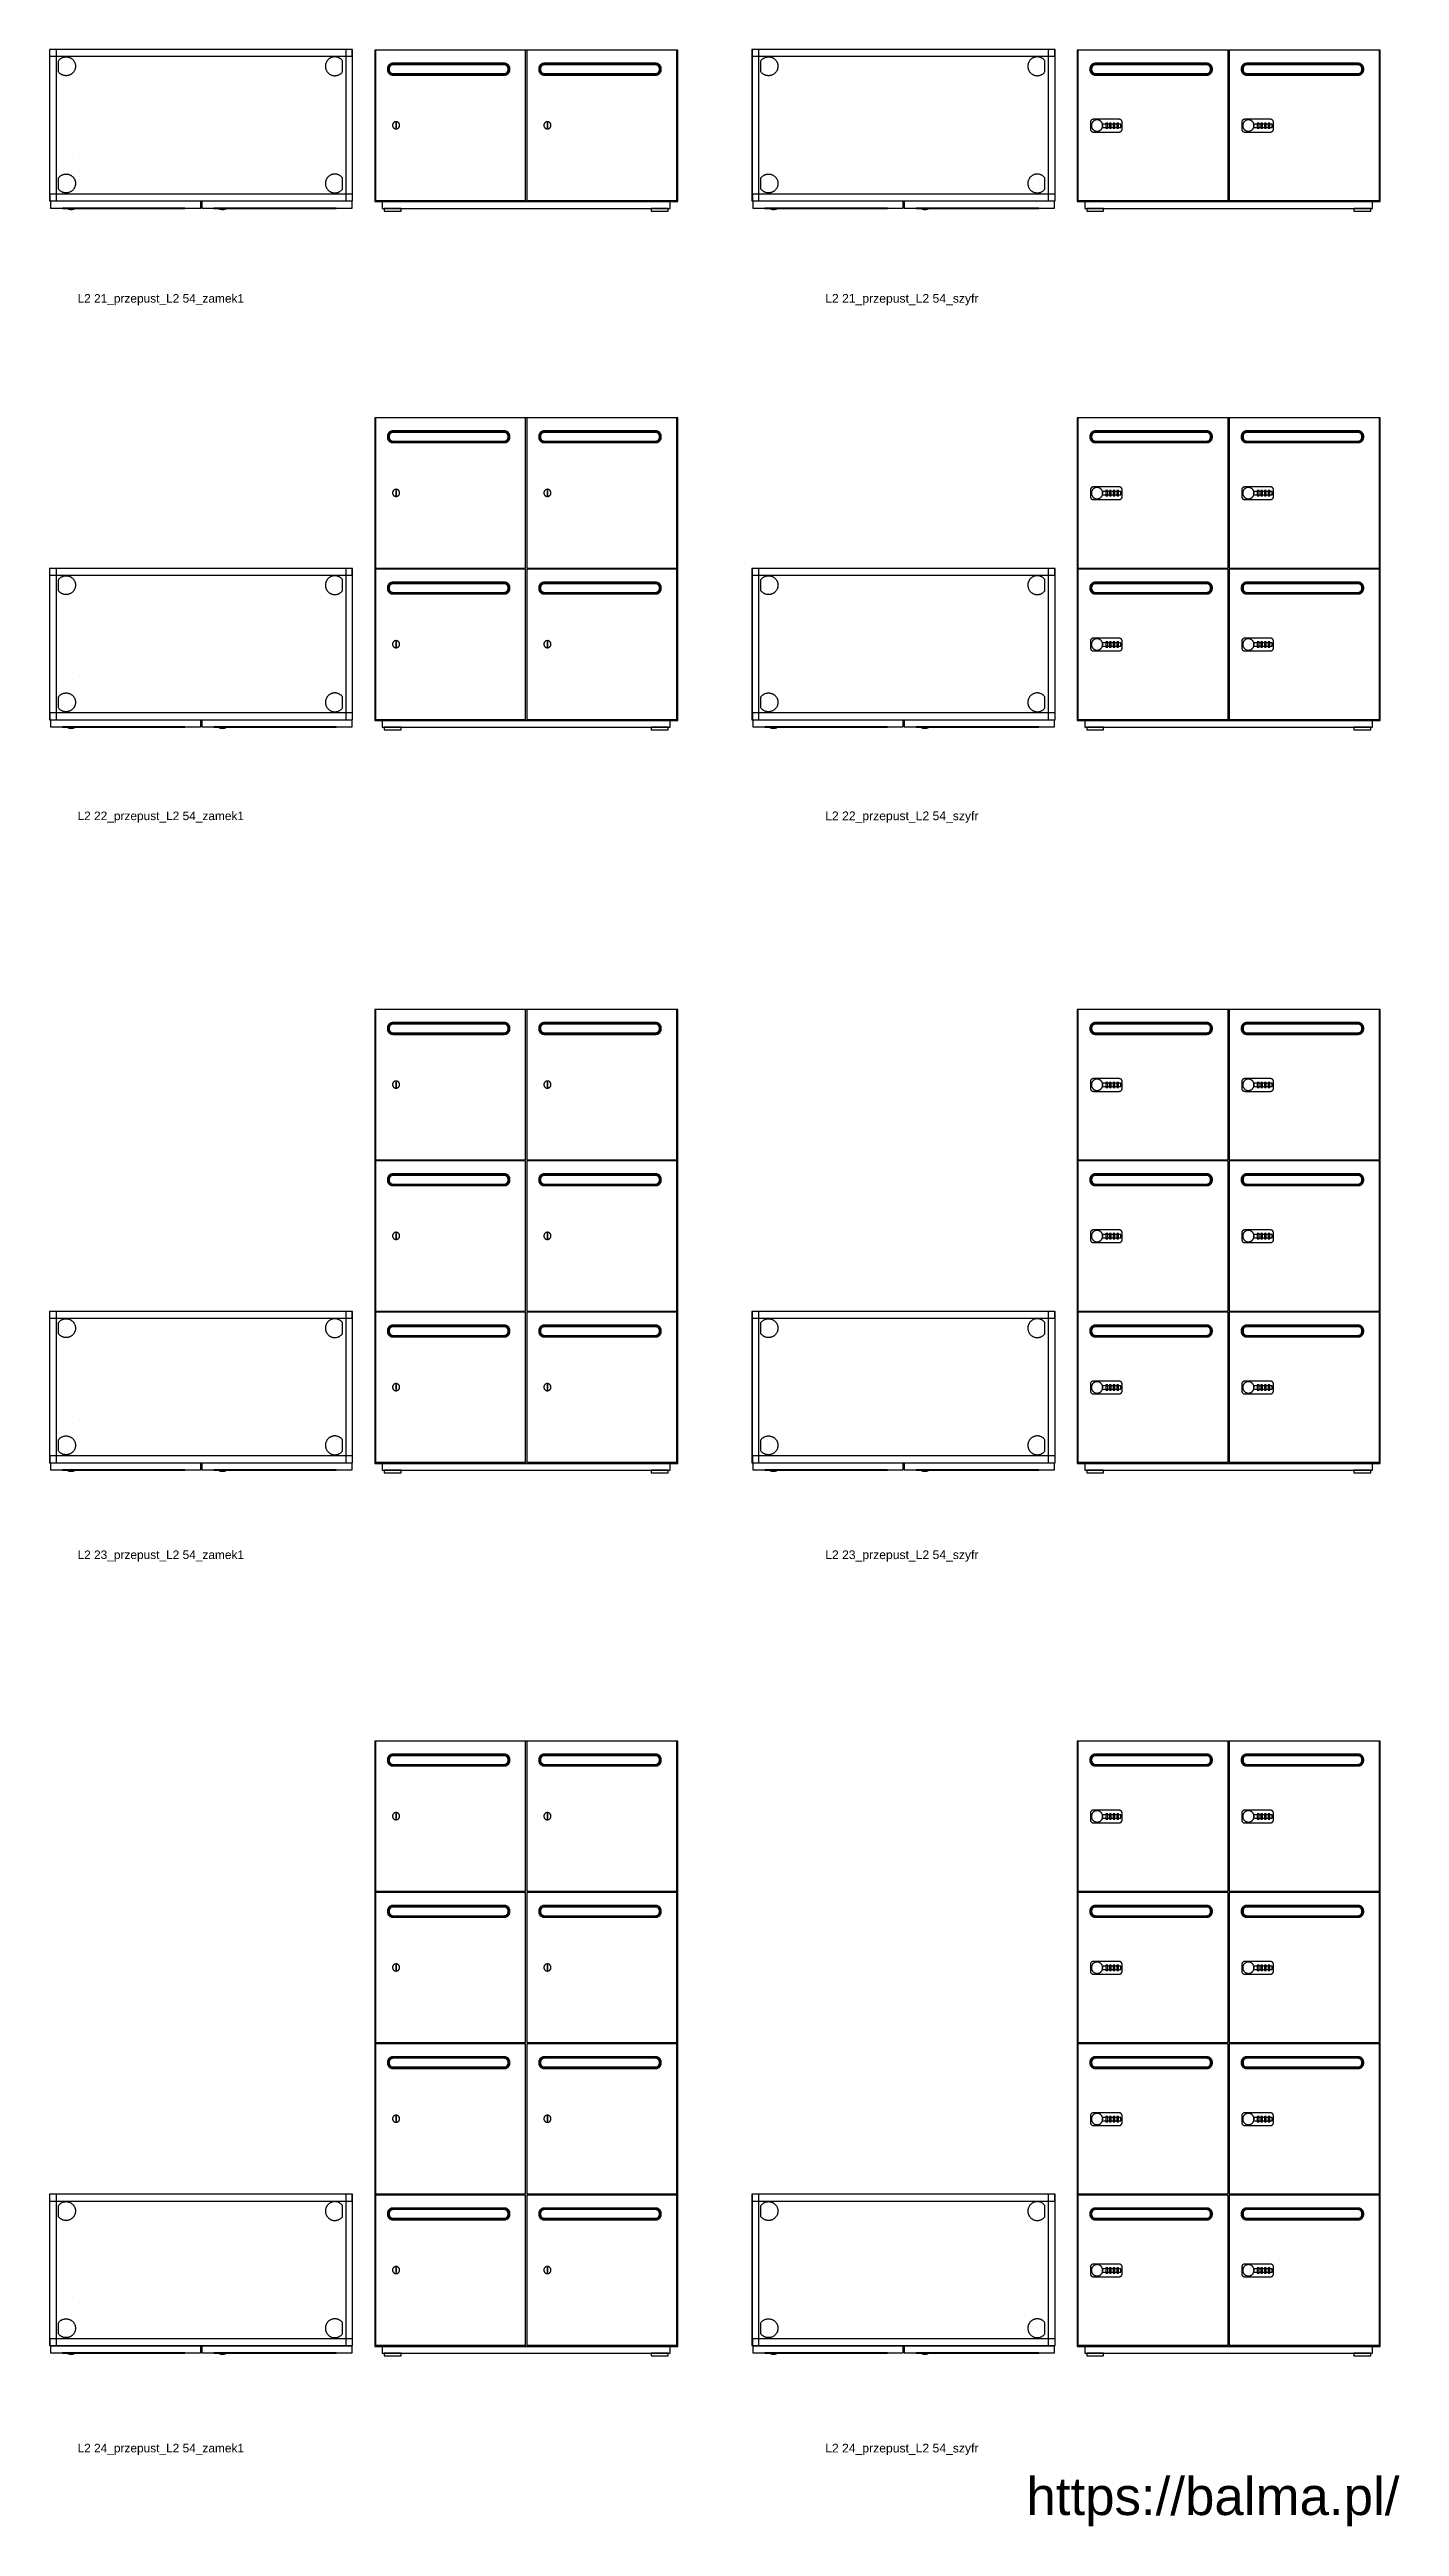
# Model space of a CAD drawing. Header units: millimetres. Extents: x 1075 to 13200, y 678 to 7235.
# Drawn here: x 9632 to 13200, y 678 to 7227 of the extents above; entities that cross this region are included whole.
import ezdxf

# ---------------------------------------------------------------- set-up
doc = ezdxf.new("R2010")
doc.units = ezdxf.units.MM
doc.styles.add('Arial', font='arial.ttf')

msp = doc.modelspace()

# ---------------------------------------------------------------- texts
at = {"color": 0, "style": 'Arial'}
for s, height, p in [('L2 21_przepust_L2 54_zamek1', 22.49, (9705.9, 6557.7)), ('L2 21_przepust_L2 54_szyfr', 22.982, (11682.1, 6557.5)), ('L2 22_przepust_L2 54_zamek1', 22.49, (9705.9, 5189.6)), ('L2 22_przepust_L2 54_szyfr', 22.982, (11682.1, 5189.4)), ('L2 23_przepust_L2 54_zamek1', 22.49, (9705.9, 3236.1)), ('L2 23_przepust_L2 54_szyfr', 22.982, (11682.1, 3235.9)), ('L2 24_przepust_L2 54_zamek1', 22.49, (9705.9, 874.3)), ('L2 24_przepust_L2 54_szyfr', 22.982, (11682.1, 874)), ('https://balma.pl/', 100, (12213.9, 708.5))]:
    msp.add_text(s, height=height, dxfattribs=at).set_placement(p)

# ---------------------------------------------------------------- linework, layer by layer
at = {"color": 0}
for points in [[(10432.9, 7226.8), (9631.9, 7226.8), (9631.9, 6826.8), (10432.9, 6826.8)], [(9650, 7226.8), (9632, 7226.8), (9632, 6826.8), (9650, 6826.8)], [(10432, 7226.8), (9632, 7226.8), (9632, 7209), (10432, 7209)], [(9650, 7226.8), (9632, 7226.8), (9632, 6826.9), (9650, 6826.9)], [(9655.4, 7197.2), (9656.2, 7198.2), (9657.1, 7199.3), (9658, 7200.2), (9659, 7201.2), (9660, 7202), (9661.1, 7202.8), (9662.1, 7203.5), (9663.2, 7204.2), (9664.4, 7204.8), (9665.5, 7205.3), (9666.7, 7205.8), (9667.9, 7206.3), (9669.1, 7206.6), (9670.4, 7206.9), (9671.6, 7207.1), (9672.9, 7207.3), (9674.2, 7207.4), (9675.4, 7207.5), (9676.7, 7207.4), (9678, 7207.3), (9679.2, 7207.2), (9680.5, 7207), (9681.7, 7206.7), (9683, 7206.3), (9684.2, 7205.9), (9685.4, 7205.5), (9686.6, 7204.9), (9687.8, 7204.3), (9688.9, 7203.6), (9690, 7202.9), (9691.1, 7202), (9692.2, 7201.2), (9693.2, 7200.2), (9694.1, 7199.2), (9695, 7198.2), (9695.8, 7197.2), (9696.5, 7196.1), (9697.2, 7195), (9697.8, 7193.8), (9698.4, 7192.6), (9698.9, 7191.5), (9699.3, 7190.2), (9699.6, 7189), (9699.9, 7187.8), (9700.2, 7186.5), (9700.3, 7185.3), (9700.5, 7184), (9700.5, 7182.7), (9700.5, 7181.5), (9700.4, 7180.2), (9700.2, 7178.9), (9700, 7177.7), (9699.7, 7176.4), (9699.4, 7175.2), (9699, 7174), (9698.5, 7172.8), (9698, 7171.6), (9697.4, 7170.5), (9696.7, 7169.3), (9696, 7168.2), (9695.2, 7167.2), (9694.3, 7166.1), (9693.4, 7165.1), (9692.4, 7164.2), (9691.4, 7163.3), (9690.3, 7162.5), (9689.2, 7161.7), (9688.1, 7161), (9686.9, 7160.4), (9685.8, 7159.8), (9684.6, 7159.3), (9683.3, 7158.9), (9682.1, 7158.5), (9680.9, 7158.2), (9679.6, 7158), (9678.3, 7157.8), (9677.1, 7157.7), (9675.8, 7157.6), (9674.5, 7157.7), (9673.3, 7157.8), (9672, 7157.9), (9670.7, 7158.1), (9669.5, 7158.4), (9668.3, 7158.7), (9667.1, 7159.1), (9665.9, 7159.6), (9664.7, 7160.1), (9663.6, 7160.7), (9662.4, 7161.4), (9661.4, 7162.1), (9660.3, 7162.9), (9659.3, 7163.7), (9658.3, 7164.6), (9657.4, 7165.6), (9656.5, 7166.6), (9655.6, 7167.6)], [(10406.2, 7197.2), (10405.3, 7198.2), (10404.4, 7199.3), (10403.5, 7200.2), (10402.5, 7201.2), (10401.5, 7202), (10400.5, 7202.8), (10399.4, 7203.5), (10398.3, 7204.2), (10397.2, 7204.8), (10396, 7205.3), (10394.8, 7205.8), (10393.6, 7206.3), (10392.4, 7206.6), (10391.2, 7206.9), (10389.9, 7207.1), (10388.7, 7207.3), (10387.4, 7207.4), (10386.1, 7207.5), (10384.9, 7207.4), (10383.6, 7207.3), (10382.3, 7207.2), (10381.1, 7207), (10379.8, 7206.7), (10378.6, 7206.3), (10377.3, 7205.9), (10376.1, 7205.5), (10374.9, 7204.9), (10373.8, 7204.3), (10372.6, 7203.6), (10371.5, 7202.9), (10370.4, 7202), (10369.4, 7201.2), (10368.4, 7200.2), (10367.5, 7199.2), (10366.6, 7198.2), (10365.8, 7197.2), (10365, 7196.1), (10364.4, 7195), (10363.7, 7193.8), (10363.2, 7192.6), (10362.7, 7191.5), (10362.3, 7190.2), (10361.9, 7189), (10361.6, 7187.8), (10361.4, 7186.5), (10361.2, 7185.3), (10361.1, 7184), (10361.1, 7182.7), (10361.1, 7181.5), (10361.2, 7180.2), (10361.3, 7178.9), (10361.5, 7177.7), (10361.8, 7176.4), (10362.2, 7175.2), (10362.6, 7174), (10363, 7172.8), (10363.6, 7171.6), (10364.2, 7170.5), (10364.8, 7169.3), (10365.6, 7168.2), (10366.4, 7167.2), (10367.2, 7166.1), (10368.1, 7165.1), (10369.1, 7164.2), (10370.2, 7163.3), (10371.2, 7162.5), (10372.3, 7161.7), (10373.5, 7161), (10374.6, 7160.4), (10375.8, 7159.8), (10377, 7159.3), (10378.2, 7158.9), (10379.4, 7158.5), (10380.7, 7158.2), (10382, 7158), (10383.2, 7157.8), (10384.5, 7157.7), (10385.8, 7157.6), (10387, 7157.7), (10388.3, 7157.8), (10389.6, 7157.9), (10390.8, 7158.1), (10392, 7158.4), (10393.3, 7158.7), (10394.5, 7159.1), (10395.7, 7159.6), (10396.8, 7160.1), (10398, 7160.7), (10399.1, 7161.4), (10400.2, 7162.1), (10401.2, 7162.9), (10402.3, 7163.7), (10403.2, 7164.6), (10404.2, 7165.6), (10405.1, 7166.6), (10405.9, 7167.6)], [(10432.9, 7226.8), (10414.9, 7226.8), (10414.9, 6826.8), (10432.9, 6826.8)], [(10432.9, 7226.8), (10414.9, 7226.8), (10414.9, 6826.8), (10432.9, 6826.8)], [(12289.6, 7226.8), (11488.6, 7226.8), (11488.6, 6826.8), (12289.6, 6826.8)], [(11506.7, 7226.8), (11488.7, 7226.8), (11488.7, 6826.8), (11506.7, 6826.8)], [(12288.7, 7226.8), (11488.7, 7226.8), (11488.7, 7209), (12288.7, 7209)], [(11506.7, 7226.8), (11488.7, 7226.8), (11488.7, 6826.9), (11506.7, 6826.9)], [(11512.1, 7197.2), (11512.9, 7198.2), (11513.8, 7199.3), (11514.7, 7200.2), (11515.7, 7201.2), (11516.7, 7202), (11517.7, 7202.8), (11518.8, 7203.5), (11519.9, 7204.2), (11521.1, 7204.8), (11522.2, 7205.3), (11523.4, 7205.8), (11524.6, 7206.3), (11525.8, 7206.6), (11527.1, 7206.9), (11528.3, 7207.1), (11529.6, 7207.3), (11530.8, 7207.4), (11532.1, 7207.5), (11533.4, 7207.4), (11534.7, 7207.3), (11535.9, 7207.2), (11537.2, 7207), (11538.4, 7206.7), (11539.7, 7206.3), (11540.9, 7205.9), (11542.1, 7205.5), (11543.3, 7204.9), (11544.5, 7204.3), (11545.6, 7203.6), (11546.7, 7202.9), (11547.8, 7202), (11548.8, 7201.2), (11549.8, 7200.2), (11550.8, 7199.2), (11551.7, 7198.2), (11552.5, 7197.2), (11553.2, 7196.1), (11553.9, 7195), (11554.5, 7193.8), (11555.1, 7192.6), (11555.6, 7191.5), (11556, 7190.2), (11556.3, 7189), (11556.6, 7187.8), (11556.9, 7186.5), (11557, 7185.3), (11557.1, 7184), (11557.2, 7182.7), (11557.2, 7181.5), (11557.1, 7180.2), (11556.9, 7178.9), (11556.7, 7177.7), (11556.4, 7176.4), (11556.1, 7175.2), (11555.7, 7174), (11555.2, 7172.8), (11554.7, 7171.6), (11554.1, 7170.5), (11553.4, 7169.3), (11552.7, 7168.2), (11551.9, 7167.2), (11551, 7166.1), (11550.1, 7165.1), (11549.1, 7164.2), (11548.1, 7163.3), (11547, 7162.5), (11545.9, 7161.7), (11544.8, 7161), (11543.6, 7160.4), (11542.4, 7159.8), (11541.2, 7159.3), (11540, 7158.9), (11538.8, 7158.5), (11537.5, 7158.2), (11536.3, 7158), (11535, 7157.8), (11533.8, 7157.7), (11532.5, 7157.6), (11531.2, 7157.7), (11529.9, 7157.8), (11528.7, 7157.9), (11527.4, 7158.1), (11526.2, 7158.4), (11525, 7158.7), (11523.8, 7159.1), (11522.6, 7159.6), (11521.4, 7160.1), (11520.3, 7160.7), (11519.1, 7161.4), (11518, 7162.1), (11517, 7162.9), (11516, 7163.7), (11515, 7164.6), (11514.1, 7165.6), (11513.2, 7166.6), (11512.3, 7167.6)], [(12262.8, 7197.2), (12262, 7198.2), (12261.1, 7199.3), (12260.2, 7200.2), (12259.2, 7201.2), (12258.2, 7202), (12257.2, 7202.8), (12256.1, 7203.5), (12255, 7204.2), (12253.9, 7204.8), (12252.7, 7205.3), (12251.5, 7205.8), (12250.3, 7206.3), (12249.1, 7206.6), (12247.9, 7206.9), (12246.6, 7207.1), (12245.4, 7207.3), (12244.1, 7207.4), (12242.8, 7207.5), (12241.5, 7207.4), (12240.3, 7207.3), (12239, 7207.2), (12237.7, 7207), (12236.5, 7206.7), (12235.3, 7206.3), (12234, 7205.9), (12232.8, 7205.5), (12231.6, 7204.9), (12230.5, 7204.3), (12229.3, 7203.6), (12228.2, 7202.9), (12227.1, 7202), (12226.1, 7201.2), (12225.1, 7200.2), (12224.1, 7199.2), (12223.3, 7198.2), (12222.5, 7197.2), (12221.7, 7196.1), (12221, 7195), (12220.4, 7193.8), (12219.9, 7192.6), (12219.4, 7191.5), (12219, 7190.2), (12218.6, 7189), (12218.3, 7187.8), (12218.1, 7186.5), (12217.9, 7185.3), (12217.8, 7184), (12217.7, 7182.7), (12217.8, 7181.5), (12217.9, 7180.2), (12218, 7178.9), (12218.2, 7177.7), (12218.5, 7176.4), (12218.8, 7175.2), (12219.3, 7174), (12219.7, 7172.8), (12220.3, 7171.6), (12220.9, 7170.5), (12221.5, 7169.3), (12222.3, 7168.2), (12223, 7167.2), (12223.9, 7166.1), (12224.8, 7165.1), (12225.8, 7164.2), (12226.8, 7163.3), (12227.9, 7162.5), (12229, 7161.7), (12230.2, 7161), (12231.3, 7160.4), (12232.5, 7159.8), (12233.7, 7159.3), (12234.9, 7158.9), (12236.1, 7158.5), (12237.4, 7158.2), (12238.6, 7158), (12239.9, 7157.8), (12241.2, 7157.7), (12242.4, 7157.6), (12243.7, 7157.7), (12245, 7157.8), (12246.2, 7157.9), (12247.5, 7158.1), (12248.7, 7158.4), (12250, 7158.7), (12251.2, 7159.1), (12252.4, 7159.6), (12253.5, 7160.1), (12254.7, 7160.7), (12255.8, 7161.4), (12256.9, 7162.1), (12257.9, 7162.9), (12259, 7163.7), (12259.9, 7164.6), (12260.9, 7165.6), (12261.8, 7166.6), (12262.6, 7167.6)], [(12289.5, 7226.8), (12271.5, 7226.8), (12271.5, 6826.8), (12289.5, 6826.8)], [(12289.6, 7226.8), (12271.6, 7226.8), (12271.6, 6826.8), (12289.6, 6826.8)], [(9655.4, 6887.3), (9656.2, 6888.4), (9657.1, 6889.5), (9658, 6890.4), (9659, 6891.3), (9660, 6892.2), (9661.1, 6893), (9662.1, 6893.7), (9663.2, 6894.4), (9664.4, 6895), (9665.5, 6895.5), (9666.7, 6896), (9667.9, 6896.4), (9669.1, 6896.8), (9670.4, 6897.1), (9671.6, 6897.3), (9672.9, 6897.5), (9674.2, 6897.6), (9675.4, 6897.6), (9676.7, 6897.6), (9678, 6897.5), (9679.2, 6897.4), (9680.5, 6897.2), (9681.7, 6896.9), (9683, 6896.5), (9684.2, 6896.1), (9685.4, 6895.6), (9686.6, 6895.1), (9687.8, 6894.5), (9688.9, 6893.8), (9690, 6893), (9691.1, 6892.2), (9692.2, 6891.3), (9693.2, 6890.4), (9694.1, 6889.4), (9695, 6888.4), (9695.8, 6887.3), (9696.5, 6886.3), (9697.2, 6885.1), (9697.8, 6884), (9698.4, 6882.8), (9698.9, 6881.6), (9699.3, 6880.4), (9699.6, 6879.2), (9699.9, 6878), (9700.2, 6876.7), (9700.3, 6875.4), (9700.5, 6874.2), (9700.5, 6872.9), (9700.5, 6871.6), (9700.4, 6870.4), (9700.2, 6869.1), (9700, 6867.9), (9699.7, 6866.6), (9699.4, 6865.4), (9699, 6864.2), (9698.5, 6863), (9698, 6861.8), (9697.4, 6860.6), (9696.7, 6859.5), (9696, 6858.4), (9695.2, 6857.3), (9694.3, 6856.3), (9693.4, 6855.3), (9692.4, 6854.4), (9691.4, 6853.5), (9690.3, 6852.6), (9689.2, 6851.9), (9688.1, 6851.2), (9686.9, 6850.5), (9685.8, 6850), (9684.6, 6849.5), (9683.3, 6849), (9682.1, 6848.7), (9680.9, 6848.4), (9679.6, 6848.1), (9678.3, 6848), (9677.1, 6847.9), (9675.8, 6847.8), (9674.5, 6847.8), (9673.3, 6847.9), (9672, 6848.1), (9670.7, 6848.3), (9669.5, 6848.6), (9668.3, 6848.9), (9667.1, 6849.3), (9665.9, 6849.8), (9664.7, 6850.3), (9663.6, 6850.9), (9662.4, 6851.6), (9661.4, 6852.3), (9660.3, 6853), (9659.3, 6853.9), (9658.3, 6854.8), (9657.4, 6855.7), (9656.5, 6856.7), (9655.6, 6857.8)], [(10406.2, 6887.3), (10405.3, 6888.4), (10404.4, 6889.5), (10403.5, 6890.4), (10402.5, 6891.3), (10401.5, 6892.2), (10400.5, 6893), (10399.4, 6893.7), (10398.3, 6894.4), (10397.2, 6895), (10396, 6895.5), (10394.8, 6896), (10393.6, 6896.4), (10392.4, 6896.8), (10391.2, 6897.1), (10389.9, 6897.3), (10388.7, 6897.5), (10387.4, 6897.6), (10386.1, 6897.6), (10384.9, 6897.6), (10383.6, 6897.5), (10382.3, 6897.4), (10381.1, 6897.2), (10379.8, 6896.9), (10378.6, 6896.5), (10377.3, 6896.1), (10376.1, 6895.6), (10374.9, 6895.1), (10373.8, 6894.5), (10372.6, 6893.8), (10371.5, 6893), (10370.4, 6892.2), (10369.4, 6891.3), (10368.4, 6890.4), (10367.5, 6889.4), (10366.6, 6888.4), (10365.8, 6887.3), (10365, 6886.3), (10364.4, 6885.1), (10363.7, 6884), (10363.2, 6882.8), (10362.7, 6881.6), (10362.3, 6880.4), (10361.9, 6879.2), (10361.6, 6878), (10361.4, 6876.7), (10361.2, 6875.4), (10361.1, 6874.2), (10361.1, 6872.9), (10361.1, 6871.6), (10361.2, 6870.4), (10361.3, 6869.1), (10361.5, 6867.9), (10361.8, 6866.6), (10362.2, 6865.4), (10362.6, 6864.2), (10363, 6863), (10363.6, 6861.8), (10364.2, 6860.6), (10364.8, 6859.5), (10365.6, 6858.4), (10366.4, 6857.3), (10367.2, 6856.3), (10368.1, 6855.3), (10369.1, 6854.4), (10370.2, 6853.5), (10371.2, 6852.6), (10372.3, 6851.9), (10373.5, 6851.2), (10374.6, 6850.5), (10375.8, 6850), (10377, 6849.5), (10378.2, 6849), (10379.4, 6848.7), (10380.7, 6848.4), (10382, 6848.1), (10383.2, 6848), (10384.5, 6847.9), (10385.8, 6847.8), (10387, 6847.8), (10388.3, 6847.9), (10389.6, 6848.1), (10390.8, 6848.3), (10392, 6848.6), (10393.3, 6848.9), (10394.5, 6849.3), (10395.7, 6849.8), (10396.8, 6850.3), (10398, 6850.9), (10399.1, 6851.6), (10400.2, 6852.3), (10401.2, 6853), (10402.3, 6853.9), (10403.2, 6854.8), (10404.2, 6855.7), (10405.1, 6856.7), (10405.9, 6857.8)], [(11512.1, 6887.3), (11512.9, 6888.4), (11513.8, 6889.5), (11514.7, 6890.4), (11515.7, 6891.3), (11516.7, 6892.2), (11517.7, 6893), (11518.8, 6893.7), (11519.9, 6894.4), (11521.1, 6895), (11522.2, 6895.5), (11523.4, 6896), (11524.6, 6896.4), (11525.8, 6896.8), (11527.1, 6897.1), (11528.3, 6897.3), (11529.6, 6897.5), (11530.8, 6897.6), (11532.1, 6897.6), (11533.4, 6897.6), (11534.7, 6897.5), (11535.9, 6897.4), (11537.2, 6897.2), (11538.4, 6896.9), (11539.7, 6896.5), (11540.9, 6896.1), (11542.1, 6895.6), (11543.3, 6895.1), (11544.5, 6894.5), (11545.6, 6893.8), (11546.7, 6893), (11547.8, 6892.2), (11548.8, 6891.3), (11549.8, 6890.4), (11550.8, 6889.4), (11551.7, 6888.4), (11552.5, 6887.3), (11553.2, 6886.3), (11553.9, 6885.1), (11554.5, 6884), (11555.1, 6882.8), (11555.6, 6881.6), (11556, 6880.4), (11556.3, 6879.2), (11556.6, 6878), (11556.9, 6876.7), (11557, 6875.4), (11557.1, 6874.2), (11557.2, 6872.9), (11557.2, 6871.6), (11557.1, 6870.4), (11556.9, 6869.1), (11556.7, 6867.9), (11556.4, 6866.6), (11556.1, 6865.4), (11555.7, 6864.2), (11555.2, 6863), (11554.7, 6861.8), (11554.1, 6860.6), (11553.4, 6859.5), (11552.7, 6858.4), (11551.9, 6857.3), (11551, 6856.3), (11550.1, 6855.3), (11549.1, 6854.4), (11548.1, 6853.5), (11547, 6852.6), (11545.9, 6851.9), (11544.8, 6851.2), (11543.6, 6850.5), (11542.4, 6850), (11541.2, 6849.5), (11540, 6849), (11538.8, 6848.7), (11537.5, 6848.4), (11536.3, 6848.1), (11535, 6848), (11533.8, 6847.9), (11532.5, 6847.8), (11531.2, 6847.8), (11529.9, 6847.9), (11528.7, 6848.1), (11527.4, 6848.3), (11526.2, 6848.6), (11525, 6848.9), (11523.8, 6849.3), (11522.6, 6849.8), (11521.4, 6850.3), (11520.3, 6850.9), (11519.1, 6851.6), (11518, 6852.3), (11517, 6853), (11516, 6853.9), (11515, 6854.8), (11514.1, 6855.7), (11513.2, 6856.7), (11512.3, 6857.8)], [(12262.8, 6887.3), (12262, 6888.4), (12261.1, 6889.5), (12260.2, 6890.4), (12259.2, 6891.3), (12258.2, 6892.2), (12257.2, 6893), (12256.1, 6893.7), (12255, 6894.4), (12253.9, 6895), (12252.7, 6895.5), (12251.5, 6896), (12250.3, 6896.4), (12249.1, 6896.8), (12247.9, 6897.1), (12246.6, 6897.3), (12245.4, 6897.5), (12244.1, 6897.6), (12242.8, 6897.6), (12241.5, 6897.6), (12240.3, 6897.5), (12239, 6897.4), (12237.7, 6897.2), (12236.5, 6896.9), (12235.3, 6896.5), (12234, 6896.1), (12232.8, 6895.6), (12231.6, 6895.1), (12230.5, 6894.5), (12229.3, 6893.8), (12228.2, 6893), (12227.1, 6892.2), (12226.1, 6891.3), (12225.1, 6890.4), (12224.1, 6889.4), (12223.3, 6888.4), (12222.5, 6887.3), (12221.7, 6886.3), (12221, 6885.1), (12220.4, 6884), (12219.9, 6882.8), (12219.4, 6881.6), (12219, 6880.4), (12218.6, 6879.2), (12218.3, 6878), (12218.1, 6876.7), (12217.9, 6875.4), (12217.8, 6874.2), (12217.7, 6872.9), (12217.8, 6871.6), (12217.9, 6870.4), (12218, 6869.1), (12218.2, 6867.9), (12218.5, 6866.6), (12218.8, 6865.4), (12219.3, 6864.2), (12219.7, 6863), (12220.3, 6861.8), (12220.9, 6860.6), (12221.5, 6859.5), (12222.3, 6858.4), (12223, 6857.3), (12223.9, 6856.3), (12224.8, 6855.3), (12225.8, 6854.4), (12226.8, 6853.5), (12227.9, 6852.6), (12229, 6851.9), (12230.2, 6851.2), (12231.3, 6850.5), (12232.5, 6850), (12233.7, 6849.5), (12234.9, 6849), (12236.1, 6848.7), (12237.4, 6848.4), (12238.6, 6848.1), (12239.9, 6848), (12241.2, 6847.9), (12242.4, 6847.8), (12243.7, 6847.8), (12245, 6847.9), (12246.2, 6848.1), (12247.5, 6848.3), (12248.7, 6848.6), (12250, 6848.9), (12251.2, 6849.3), (12252.4, 6849.8), (12253.5, 6850.3), (12254.7, 6850.9), (12255.8, 6851.6), (12256.9, 6852.3), (12257.9, 6853), (12259, 6853.9), (12259.9, 6854.8), (12260.9, 6855.7), (12261.8, 6856.7), (12262.6, 6857.8)], [(10432.9, 6844.8), (9632.9, 6844.8), (9632.9, 6826.8), (10432.9, 6826.8)], [(10031.4, 6825.7), (9634.4, 6825.7), (9634.4, 6807.7), (10031.4, 6807.7)], [(10431.4, 6825.7), (10034.4, 6825.7), (10034.4, 6807.7), (10431.4, 6807.7)], [(12289.6, 6844.8), (11489.6, 6844.8), (11489.6, 6826.8), (12289.6, 6826.8)], [(11888, 6825.7), (11491, 6825.7), (11491, 6807.7), (11888, 6807.7)], [(12288, 6825.7), (11891, 6825.7), (11891, 6807.7), (12288, 6807.7)], [(9989.9, 6807.7), (9665.9, 6807.7), (9665.9, 6807.2), (9665.9, 6807.2), (9665.9, 6807.2), (9665.9, 6807.2), (9665.9, 6807.1), (9665.9, 6807.1), (9665.9, 6807.1), (9665.9, 6807.1), (9665.9, 6807), (9665.9, 6807), (9665.9, 6807), (9666, 6807), (9666, 6807), (9666, 6806.9), (9666, 6806.9), (9666, 6806.9), (9666, 6806.9), (9666, 6806.9), (9666.1, 6806.8), (9666.1, 6806.8), (9666.1, 6806.8), (9666.1, 6806.8), (9666.1, 6806.8), (9666.2, 6806.8), (9666.2, 6806.8), (9666.2, 6806.8), (9666.2, 6806.8), (9666.3, 6806.7), (9666.3, 6806.7), (9666.3, 6806.7), (9666.3, 6806.7), (9666.4, 6806.7), (9666.4, 6806.7), (9989.3, 6806.7), (9989.4, 6806.7), (9989.4, 6806.7), (9989.4, 6806.7), (9989.4, 6806.7), (9989.5, 6806.7), (9989.5, 6806.8), (9989.5, 6806.8), (9989.5, 6806.8), (9989.6, 6806.8), (9989.6, 6806.8), (9989.6, 6806.8), (9989.6, 6806.8), (9989.6, 6806.8), (9989.7, 6806.8), (9989.7, 6806.9), (9989.7, 6806.9), (9989.7, 6806.9), (9989.7, 6806.9), (9989.8, 6806.9), (9989.8, 6807), (9989.8, 6807), (9989.8, 6807), (9989.8, 6807), (9989.8, 6807), (9989.8, 6807.1), (9989.8, 6807.1), (9989.8, 6807.1), (9989.8, 6807.1), (9989.9, 6807.2), (9989.9, 6807.2), (9989.9, 6807.2), (9989.9, 6807.2)], [(9697.7, 6806.7), (9680.1, 6806.7), (9680.1, 6805.6), (9697.7, 6805.6)], [(10389.9, 6807.7), (10065.9, 6807.7), (10065.9, 6807.2), (10065.9, 6807.2), (10065.9, 6807.2), (10065.9, 6807.2), (10065.9, 6807.1), (10065.9, 6807.1), (10065.9, 6807.1), (10065.9, 6807.1), (10065.9, 6807), (10065.9, 6807), (10065.9, 6807), (10066, 6807), (10066, 6807), (10066, 6806.9), (10066, 6806.9), (10066, 6806.9), (10066, 6806.9), (10066, 6806.9), (10066.1, 6806.8), (10066.1, 6806.8), (10066.1, 6806.8), (10066.1, 6806.8), (10066.1, 6806.8), (10066.2, 6806.8), (10066.2, 6806.8), (10066.2, 6806.8), (10066.2, 6806.8), (10066.3, 6806.7), (10066.3, 6806.7), (10066.3, 6806.7), (10066.3, 6806.7), (10066.4, 6806.7), (10066.4, 6806.7), (10389.3, 6806.7), (10389.4, 6806.7), (10389.4, 6806.7), (10389.4, 6806.7), (10389.4, 6806.7), (10389.5, 6806.7), (10389.5, 6806.8), (10389.5, 6806.8), (10389.5, 6806.8), (10389.6, 6806.8), (10389.6, 6806.8), (10389.6, 6806.8), (10389.6, 6806.8), (10389.6, 6806.8), (10389.7, 6806.8), (10389.7, 6806.9), (10389.7, 6806.9), (10389.7, 6806.9), (10389.7, 6806.9), (10389.8, 6806.9), (10389.8, 6807), (10389.8, 6807), (10389.8, 6807), (10389.8, 6807), (10389.8, 6807), (10389.8, 6807.1), (10389.8, 6807.1), (10389.8, 6807.1), (10389.8, 6807.1), (10389.9, 6807.2), (10389.9, 6807.2), (10389.9, 6807.2), (10389.9, 6807.2)], [(10097.7, 6806.7), (10080.1, 6806.7), (10080.1, 6805.6), (10097.7, 6805.6)], [(11846.5, 6807.7), (11522.6, 6807.7), (11522.6, 6807.2), (11522.6, 6807.2), (11522.6, 6807.2), (11522.6, 6807.2), (11522.6, 6807.1), (11522.6, 6807.1), (11522.6, 6807.1), (11522.6, 6807.1), (11522.6, 6807), (11522.6, 6807), (11522.6, 6807), (11522.6, 6807), (11522.7, 6807), (11522.7, 6806.9), (11522.7, 6806.9), (11522.7, 6806.9), (11522.7, 6806.9), (11522.7, 6806.9), (11522.8, 6806.8), (11522.8, 6806.8), (11522.8, 6806.8), (11522.8, 6806.8), (11522.8, 6806.8), (11522.9, 6806.8), (11522.9, 6806.8), (11522.9, 6806.8), (11522.9, 6806.8), (11523, 6806.7), (11523, 6806.7), (11523, 6806.7), (11523, 6806.7), (11523.1, 6806.7), (11523.1, 6806.7), (11846, 6806.7), (11846.1, 6806.7), (11846.1, 6806.7), (11846.1, 6806.7), (11846.1, 6806.7), (11846.2, 6806.7), (11846.2, 6806.8), (11846.2, 6806.8), (11846.2, 6806.8), (11846.3, 6806.8), (11846.3, 6806.8), (11846.3, 6806.8), (11846.3, 6806.8), (11846.3, 6806.8), (11846.4, 6806.8), (11846.4, 6806.9), (11846.4, 6806.9), (11846.4, 6806.9), (11846.4, 6806.9), (11846.4, 6806.9), (11846.5, 6807), (11846.5, 6807), (11846.5, 6807), (11846.5, 6807), (11846.5, 6807), (11846.5, 6807.1), (11846.5, 6807.1), (11846.5, 6807.1), (11846.5, 6807.1), (11846.5, 6807.2), (11846.5, 6807.2), (11846.5, 6807.2), (11846.5, 6807.2)], [(11554.3, 6806.7), (11536.8, 6806.7), (11536.8, 6805.6), (11554.3, 6805.6)], [(12246.5, 6807.7), (11922.6, 6807.7), (11922.6, 6807.2), (11922.6, 6807.2), (11922.6, 6807.2), (11922.6, 6807.2), (11922.6, 6807.1), (11922.6, 6807.1), (11922.6, 6807.1), (11922.6, 6807.1), (11922.6, 6807), (11922.6, 6807), (11922.6, 6807), (11922.6, 6807), (11922.7, 6807), (11922.7, 6806.9), (11922.7, 6806.9), (11922.7, 6806.9), (11922.7, 6806.9), (11922.7, 6806.9), (11922.8, 6806.8), (11922.8, 6806.8), (11922.8, 6806.8), (11922.8, 6806.8), (11922.8, 6806.8), (11922.9, 6806.8), (11922.9, 6806.8), (11922.9, 6806.8), (11922.9, 6806.8), (11923, 6806.7), (11923, 6806.7), (11923, 6806.7), (11923, 6806.7), (11923.1, 6806.7), (11923.1, 6806.7), (12246, 6806.7), (12246.1, 6806.7), (12246.1, 6806.7), (12246.1, 6806.7), (12246.1, 6806.7), (12246.2, 6806.7), (12246.2, 6806.8), (12246.2, 6806.8), (12246.2, 6806.8), (12246.3, 6806.8), (12246.3, 6806.8), (12246.3, 6806.8), (12246.3, 6806.8), (12246.3, 6806.8), (12246.4, 6806.8), (12246.4, 6806.9), (12246.4, 6806.9), (12246.4, 6806.9), (12246.4, 6806.9), (12246.4, 6806.9), (12246.5, 6807), (12246.5, 6807), (12246.5, 6807), (12246.5, 6807), (12246.5, 6807), (12246.5, 6807.1), (12246.5, 6807.1), (12246.5, 6807.1), (12246.5, 6807.1), (12246.5, 6807.2), (12246.5, 6807.2), (12246.5, 6807.2), (12246.5, 6807.2)], [(11954.3, 6806.7), (11936.8, 6806.7), (11936.8, 6805.6), (11954.3, 6805.6)], [(10432.9, 5854.9), (9631.9, 5854.9), (9631.9, 5454.9), (10432.9, 5454.9)], [(9650, 5854.9), (9632, 5854.9), (9632, 5454.9), (9650, 5454.9)], [(10432, 5854.9), (9632, 5854.9), (9632, 5837.1), (10432, 5837.1)], [(9650, 5854.9), (9632, 5854.9), (9632, 5455), (9650, 5455)], [(9655.4, 5825.3), (9656.2, 5826.4), (9657.1, 5827.4), (9658, 5828.4), (9659, 5829.3), (9660, 5830.2), (9661.1, 5831), (9662.1, 5831.7), (9663.2, 5832.4), (9664.4, 5833), (9665.5, 5833.5), (9666.7, 5834), (9667.9, 5834.4), (9669.1, 5834.8), (9670.4, 5835.1), (9671.6, 5835.3), (9672.9, 5835.5), (9674.2, 5835.6), (9675.4, 5835.6), (9676.7, 5835.6), (9678, 5835.5), (9679.2, 5835.4), (9680.5, 5835.1), (9681.7, 5834.9), (9683, 5834.5), (9684.2, 5834.1), (9685.4, 5833.6), (9686.6, 5833.1), (9687.8, 5832.5), (9688.9, 5831.8), (9690, 5831), (9691.1, 5830.2), (9692.2, 5829.3), (9693.2, 5828.4), (9694.1, 5827.4), (9695, 5826.4), (9695.8, 5825.3), (9696.5, 5824.2), (9697.2, 5823.1), (9697.8, 5822), (9698.4, 5820.8), (9698.9, 5819.6), (9699.3, 5818.4), (9699.6, 5817.2), (9699.9, 5815.9), (9700.2, 5814.7), (9700.3, 5813.4), (9700.5, 5812.2), (9700.5, 5810.9), (9700.5, 5809.6), (9700.4, 5808.4), (9700.2, 5807.1), (9700, 5805.8), (9699.7, 5804.6), (9699.4, 5803.4), (9699, 5802.1), (9698.5, 5801), (9698, 5799.8), (9697.4, 5798.6), (9696.7, 5797.5), (9696, 5796.4), (9695.2, 5795.3), (9694.3, 5794.3), (9693.4, 5793.3), (9692.4, 5792.3), (9691.4, 5791.4), (9690.3, 5790.6), (9689.2, 5789.9), (9688.1, 5789.2), (9686.9, 5788.5), (9685.8, 5788), (9684.6, 5787.5), (9683.3, 5787), (9682.1, 5786.7), (9680.9, 5786.4), (9679.6, 5786.1), (9678.3, 5786), (9677.1, 5785.8), (9675.8, 5785.8), (9674.5, 5785.8), (9673.3, 5785.9), (9672, 5786.1), (9670.7, 5786.3), (9669.5, 5786.6), (9668.3, 5786.9), (9667.1, 5787.3), (9665.9, 5787.8), (9664.7, 5788.3), (9663.6, 5788.9), (9662.4, 5789.5), (9661.4, 5790.3), (9660.3, 5791), (9659.3, 5791.9), (9658.3, 5792.8), (9657.4, 5793.7), (9656.5, 5794.7), (9655.6, 5795.8)], [(10406.2, 5825.3), (10405.3, 5826.4), (10404.4, 5827.4), (10403.5, 5828.4), (10402.5, 5829.3), (10401.5, 5830.2), (10400.5, 5831), (10399.4, 5831.7), (10398.3, 5832.4), (10397.2, 5833), (10396, 5833.5), (10394.8, 5834), (10393.6, 5834.4), (10392.4, 5834.8), (10391.2, 5835.1), (10389.9, 5835.3), (10388.7, 5835.5), (10387.4, 5835.6), (10386.1, 5835.6), (10384.9, 5835.6), (10383.6, 5835.5), (10382.3, 5835.4), (10381.1, 5835.1), (10379.8, 5834.9), (10378.6, 5834.5), (10377.3, 5834.1), (10376.1, 5833.6), (10374.9, 5833.1), (10373.8, 5832.5), (10372.6, 5831.8), (10371.5, 5831), (10370.4, 5830.2), (10369.4, 5829.3), (10368.4, 5828.4), (10367.5, 5827.4), (10366.6, 5826.4), (10365.8, 5825.3), (10365, 5824.2), (10364.4, 5823.1), (10363.7, 5822), (10363.2, 5820.8), (10362.7, 5819.6), (10362.3, 5818.4), (10361.9, 5817.2), (10361.6, 5815.9), (10361.4, 5814.7), (10361.2, 5813.4), (10361.1, 5812.2), (10361.1, 5810.9), (10361.1, 5809.6), (10361.2, 5808.4), (10361.3, 5807.1), (10361.5, 5805.8), (10361.8, 5804.6), (10362.2, 5803.4), (10362.6, 5802.1), (10363, 5801), (10363.6, 5799.8), (10364.2, 5798.6), (10364.8, 5797.5), (10365.6, 5796.4), (10366.4, 5795.3), (10367.2, 5794.3), (10368.1, 5793.3), (10369.1, 5792.3), (10370.2, 5791.4), (10371.2, 5790.6), (10372.3, 5789.9), (10373.5, 5789.2), (10374.6, 5788.5), (10375.8, 5788), (10377, 5787.5), (10378.2, 5787), (10379.4, 5786.7), (10380.7, 5786.4), (10382, 5786.1), (10383.2, 5786), (10384.5, 5785.8), (10385.8, 5785.8), (10387, 5785.8), (10388.3, 5785.9), (10389.6, 5786.1), (10390.8, 5786.3), (10392, 5786.6), (10393.3, 5786.9), (10394.5, 5787.3), (10395.7, 5787.8), (10396.8, 5788.3), (10398, 5788.9), (10399.1, 5789.5), (10400.2, 5790.3), (10401.2, 5791), (10402.3, 5791.9), (10403.2, 5792.8), (10404.2, 5793.7), (10405.1, 5794.7), (10405.9, 5795.8)], [(10432.9, 5855), (10414.9, 5855), (10414.9, 5455), (10432.9, 5455)], [(10432.9, 5854.9), (10414.9, 5854.9), (10414.9, 5454.9), (10432.9, 5454.9)], [(12289.6, 5854.9), (11488.6, 5854.9), (11488.6, 5454.9), (12289.6, 5454.9)], [(11506.7, 5854.9), (11488.7, 5854.9), (11488.7, 5454.9), (11506.7, 5454.9)], [(12288.7, 5854.9), (11488.7, 5854.9), (11488.7, 5837.1), (12288.7, 5837.1)], [(11506.7, 5854.9), (11488.7, 5854.9), (11488.7, 5455), (11506.7, 5455)], [(11512.1, 5825.3), (11512.9, 5826.4), (11513.8, 5827.4), (11514.7, 5828.4), (11515.7, 5829.3), (11516.7, 5830.2), (11517.7, 5831), (11518.8, 5831.7), (11519.9, 5832.4), (11521.1, 5833), (11522.2, 5833.5), (11523.4, 5834), (11524.6, 5834.4), (11525.8, 5834.8), (11527.1, 5835.1), (11528.3, 5835.3), (11529.6, 5835.5), (11530.8, 5835.6), (11532.1, 5835.6), (11533.4, 5835.6), (11534.7, 5835.5), (11535.9, 5835.4), (11537.2, 5835.1), (11538.4, 5834.9), (11539.7, 5834.5), (11540.9, 5834.1), (11542.1, 5833.6), (11543.3, 5833.1), (11544.5, 5832.5), (11545.6, 5831.8), (11546.7, 5831), (11547.8, 5830.2), (11548.8, 5829.3), (11549.8, 5828.4), (11550.8, 5827.4), (11551.7, 5826.4), (11552.5, 5825.3), (11553.2, 5824.2), (11553.9, 5823.1), (11554.5, 5822), (11555.1, 5820.8), (11555.6, 5819.6), (11556, 5818.4), (11556.3, 5817.2), (11556.6, 5815.9), (11556.9, 5814.7), (11557, 5813.4), (11557.1, 5812.2), (11557.2, 5810.9), (11557.2, 5809.6), (11557.1, 5808.4), (11556.9, 5807.1), (11556.7, 5805.8), (11556.4, 5804.6), (11556.1, 5803.4), (11555.7, 5802.1), (11555.2, 5801), (11554.7, 5799.8), (11554.1, 5798.6), (11553.4, 5797.5), (11552.7, 5796.4), (11551.9, 5795.3), (11551, 5794.3), (11550.1, 5793.3), (11549.1, 5792.3), (11548.1, 5791.4), (11547, 5790.6), (11545.9, 5789.9), (11544.8, 5789.2), (11543.6, 5788.5), (11542.4, 5788), (11541.2, 5787.5), (11540, 5787), (11538.8, 5786.7), (11537.5, 5786.4), (11536.3, 5786.1), (11535, 5786), (11533.8, 5785.8), (11532.5, 5785.8), (11531.2, 5785.8), (11529.9, 5785.9), (11528.7, 5786.1), (11527.4, 5786.3), (11526.2, 5786.6), (11525, 5786.9), (11523.8, 5787.3), (11522.6, 5787.8), (11521.4, 5788.3), (11520.3, 5788.9), (11519.1, 5789.5), (11518, 5790.3), (11517, 5791), (11516, 5791.9), (11515, 5792.8), (11514.1, 5793.7), (11513.2, 5794.7), (11512.3, 5795.8)], [(12262.8, 5825.3), (12262, 5826.4), (12261.1, 5827.4), (12260.2, 5828.4), (12259.2, 5829.3), (12258.2, 5830.2), (12257.2, 5831), (12256.1, 5831.7), (12255, 5832.4), (12253.9, 5833), (12252.7, 5833.5), (12251.5, 5834), (12250.3, 5834.4), (12249.1, 5834.8), (12247.9, 5835.1), (12246.6, 5835.3), (12245.4, 5835.5), (12244.1, 5835.6), (12242.8, 5835.6), (12241.5, 5835.6), (12240.3, 5835.5), (12239, 5835.4), (12237.7, 5835.1), (12236.5, 5834.9), (12235.3, 5834.5), (12234, 5834.1), (12232.8, 5833.6), (12231.6, 5833.1), (12230.5, 5832.5), (12229.3, 5831.8), (12228.2, 5831), (12227.1, 5830.2), (12226.1, 5829.3), (12225.1, 5828.4), (12224.1, 5827.4), (12223.3, 5826.4), (12222.5, 5825.3), (12221.7, 5824.2), (12221, 5823.1), (12220.4, 5822), (12219.9, 5820.8), (12219.4, 5819.6), (12219, 5818.4), (12218.6, 5817.2), (12218.3, 5815.9), (12218.1, 5814.7), (12217.9, 5813.4), (12217.8, 5812.2), (12217.7, 5810.9), (12217.8, 5809.6), (12217.9, 5808.4), (12218, 5807.1), (12218.2, 5805.8), (12218.5, 5804.6), (12218.8, 5803.4), (12219.3, 5802.1), (12219.7, 5801), (12220.3, 5799.8), (12220.9, 5798.6), (12221.5, 5797.5), (12222.3, 5796.4), (12223, 5795.3), (12223.9, 5794.3), (12224.8, 5793.3), (12225.8, 5792.3), (12226.8, 5791.4), (12227.9, 5790.6), (12229, 5789.9), (12230.2, 5789.2), (12231.3, 5788.5), (12232.5, 5788), (12233.7, 5787.5), (12234.9, 5787), (12236.1, 5786.7), (12237.4, 5786.4), (12238.6, 5786.1), (12239.9, 5786), (12241.2, 5785.8), (12242.4, 5785.8), (12243.7, 5785.8), (12245, 5785.9), (12246.2, 5786.1), (12247.5, 5786.3), (12248.7, 5786.6), (12250, 5786.9), (12251.2, 5787.3), (12252.4, 5787.8), (12253.5, 5788.3), (12254.7, 5788.9), (12255.8, 5789.5), (12256.9, 5790.3), (12257.9, 5791), (12259, 5791.9), (12259.9, 5792.8), (12260.9, 5793.7), (12261.8, 5794.7), (12262.6, 5795.8)], [(12289.5, 5855), (12271.5, 5855), (12271.5, 5455), (12289.5, 5455)], [(12289.6, 5854.9), (12271.6, 5854.9), (12271.6, 5454.9), (12289.6, 5454.9)], [(9655.4, 5515.5), (9656.2, 5516.6), (9657.1, 5517.6), (9658, 5518.6), (9659, 5519.5), (9660, 5520.3), (9661.1, 5521.1), (9662.1, 5521.9), (9663.2, 5522.5), (9664.4, 5523.1), (9665.5, 5523.7), (9666.7, 5524.2), (9667.9, 5524.6), (9669.1, 5525), (9670.4, 5525.2), (9671.6, 5525.5), (9672.9, 5525.6), (9674.2, 5525.8), (9675.4, 5525.8), (9676.7, 5525.8), (9678, 5525.7), (9679.2, 5525.5), (9680.5, 5525.3), (9681.7, 5525), (9683, 5524.7), (9684.2, 5524.3), (9685.4, 5523.8), (9686.6, 5523.2), (9687.8, 5522.6), (9688.9, 5521.9), (9690, 5521.2), (9691.1, 5520.4), (9692.2, 5519.5), (9693.2, 5518.6), (9694.1, 5517.6), (9695, 5516.6), (9695.8, 5515.5), (9696.5, 5514.4), (9697.2, 5513.3), (9697.8, 5512.2), (9698.4, 5511), (9698.9, 5509.8), (9699.3, 5508.6), (9699.6, 5507.4), (9699.9, 5506.1), (9700.2, 5504.9), (9700.3, 5503.6), (9700.5, 5502.3), (9700.5, 5501.1), (9700.5, 5499.8), (9700.4, 5498.5), (9700.2, 5497.3), (9700, 5496), (9699.7, 5494.8), (9699.4, 5493.5), (9699, 5492.3), (9698.5, 5491.1), (9698, 5490), (9697.4, 5488.8), (9696.7, 5487.7), (9696, 5486.6), (9695.2, 5485.5), (9694.3, 5484.5), (9693.4, 5483.5), (9692.4, 5482.5), (9691.4, 5481.6), (9690.3, 5480.8), (9689.2, 5480), (9688.1, 5479.3), (9686.9, 5478.7), (9685.8, 5478.1), (9684.6, 5477.6), (9683.3, 5477.2), (9682.1, 5476.8), (9680.9, 5476.5), (9679.6, 5476.3), (9678.3, 5476.1), (9677.1, 5476), (9675.8, 5476), (9674.5, 5476), (9673.3, 5476.1), (9672, 5476.2), (9670.7, 5476.5), (9669.5, 5476.7), (9668.3, 5477.1), (9667.1, 5477.5), (9665.9, 5477.9), (9664.7, 5478.5), (9663.6, 5479.1), (9662.4, 5479.7), (9661.4, 5480.4), (9660.3, 5481.2), (9659.3, 5482), (9658.3, 5482.9), (9657.4, 5483.9), (9656.5, 5484.9), (9655.6, 5486)], [(10406.2, 5515.5), (10405.3, 5516.6), (10404.4, 5517.6), (10403.5, 5518.6), (10402.5, 5519.5), (10401.5, 5520.3), (10400.5, 5521.1), (10399.4, 5521.9), (10398.3, 5522.5), (10397.2, 5523.1), (10396, 5523.7), (10394.8, 5524.2), (10393.6, 5524.6), (10392.4, 5525), (10391.2, 5525.2), (10389.9, 5525.5), (10388.7, 5525.6), (10387.4, 5525.8), (10386.1, 5525.8), (10384.9, 5525.8), (10383.6, 5525.7), (10382.3, 5525.5), (10381.1, 5525.3), (10379.8, 5525), (10378.6, 5524.7), (10377.3, 5524.3), (10376.1, 5523.8), (10374.9, 5523.2), (10373.8, 5522.6), (10372.6, 5521.9), (10371.5, 5521.2), (10370.4, 5520.4), (10369.4, 5519.5), (10368.4, 5518.6), (10367.5, 5517.6), (10366.6, 5516.6), (10365.8, 5515.5), (10365, 5514.4), (10364.4, 5513.3), (10363.7, 5512.2), (10363.2, 5511), (10362.7, 5509.8), (10362.3, 5508.6), (10361.9, 5507.4), (10361.6, 5506.1), (10361.4, 5504.9), (10361.2, 5503.6), (10361.1, 5502.3), (10361.1, 5501.1), (10361.1, 5499.8), (10361.2, 5498.5), (10361.3, 5497.3), (10361.5, 5496), (10361.8, 5494.8), (10362.2, 5493.5), (10362.6, 5492.3), (10363, 5491.1), (10363.6, 5490), (10364.2, 5488.8), (10364.8, 5487.7), (10365.6, 5486.6), (10366.4, 5485.5), (10367.2, 5484.5), (10368.1, 5483.5), (10369.1, 5482.5), (10370.2, 5481.6), (10371.2, 5480.8), (10372.3, 5480), (10373.5, 5479.3), (10374.6, 5478.7), (10375.8, 5478.1), (10377, 5477.6), (10378.2, 5477.2), (10379.4, 5476.8), (10380.7, 5476.5), (10382, 5476.3), (10383.2, 5476.1), (10384.5, 5476), (10385.8, 5476), (10387, 5476), (10388.3, 5476.1), (10389.6, 5476.2), (10390.8, 5476.5), (10392, 5476.7), (10393.3, 5477.1), (10394.5, 5477.5), (10395.7, 5477.9), (10396.8, 5478.5), (10398, 5479.1), (10399.1, 5479.7), (10400.2, 5480.4), (10401.2, 5481.2), (10402.3, 5482), (10403.2, 5482.9), (10404.2, 5483.9), (10405.1, 5484.9), (10405.9, 5486)], [(11512.1, 5515.5), (11512.9, 5516.6), (11513.8, 5517.6), (11514.7, 5518.6), (11515.7, 5519.5), (11516.7, 5520.3), (11517.7, 5521.1), (11518.8, 5521.9), (11519.9, 5522.5), (11521.1, 5523.1), (11522.2, 5523.7), (11523.4, 5524.2), (11524.6, 5524.6), (11525.8, 5525), (11527.1, 5525.2), (11528.3, 5525.5), (11529.6, 5525.6), (11530.8, 5525.8), (11532.1, 5525.8), (11533.4, 5525.8), (11534.7, 5525.7), (11535.9, 5525.5), (11537.2, 5525.3), (11538.4, 5525), (11539.7, 5524.7), (11540.9, 5524.3), (11542.1, 5523.8), (11543.3, 5523.2), (11544.5, 5522.6), (11545.6, 5521.9), (11546.7, 5521.2), (11547.8, 5520.4), (11548.8, 5519.5), (11549.8, 5518.6), (11550.8, 5517.6), (11551.7, 5516.6), (11552.5, 5515.5), (11553.2, 5514.4), (11553.9, 5513.3), (11554.5, 5512.2), (11555.1, 5511), (11555.6, 5509.8), (11556, 5508.6), (11556.3, 5507.4), (11556.6, 5506.1), (11556.9, 5504.9), (11557, 5503.6), (11557.1, 5502.3), (11557.2, 5501.1), (11557.2, 5499.8), (11557.1, 5498.5), (11556.9, 5497.3), (11556.7, 5496), (11556.4, 5494.8), (11556.1, 5493.5), (11555.7, 5492.3), (11555.2, 5491.1), (11554.7, 5490), (11554.1, 5488.8), (11553.4, 5487.7), (11552.7, 5486.6), (11551.9, 5485.5), (11551, 5484.5), (11550.1, 5483.5), (11549.1, 5482.5), (11548.1, 5481.6), (11547, 5480.8), (11545.9, 5480), (11544.8, 5479.3), (11543.6, 5478.7), (11542.4, 5478.1), (11541.2, 5477.6), (11540, 5477.2), (11538.8, 5476.8), (11537.5, 5476.5), (11536.3, 5476.3), (11535, 5476.1), (11533.8, 5476), (11532.5, 5476), (11531.2, 5476), (11529.9, 5476.1), (11528.7, 5476.2), (11527.4, 5476.5), (11526.2, 5476.7), (11525, 5477.1), (11523.8, 5477.5), (11522.6, 5477.9), (11521.4, 5478.5), (11520.3, 5479.1), (11519.1, 5479.7), (11518, 5480.4), (11517, 5481.2), (11516, 5482), (11515, 5482.9), (11514.1, 5483.9), (11513.2, 5484.9), (11512.3, 5486)], [(12262.8, 5515.5), (12262, 5516.6), (12261.1, 5517.6), (12260.2, 5518.6), (12259.2, 5519.5), (12258.2, 5520.3), (12257.2, 5521.1), (12256.1, 5521.9), (12255, 5522.5), (12253.9, 5523.1), (12252.7, 5523.7), (12251.5, 5524.2), (12250.3, 5524.6), (12249.1, 5525), (12247.9, 5525.2), (12246.6, 5525.5), (12245.4, 5525.6), (12244.1, 5525.8), (12242.8, 5525.8), (12241.5, 5525.8), (12240.3, 5525.7), (12239, 5525.5), (12237.7, 5525.3), (12236.5, 5525), (12235.3, 5524.7), (12234, 5524.3), (12232.8, 5523.8), (12231.6, 5523.2), (12230.5, 5522.6), (12229.3, 5521.9), (12228.2, 5521.2), (12227.1, 5520.4), (12226.1, 5519.5), (12225.1, 5518.6), (12224.1, 5517.6), (12223.3, 5516.6), (12222.5, 5515.5), (12221.7, 5514.4), (12221, 5513.3), (12220.4, 5512.2), (12219.9, 5511), (12219.4, 5509.8), (12219, 5508.6), (12218.6, 5507.4), (12218.3, 5506.1), (12218.1, 5504.9), (12217.9, 5503.6), (12217.8, 5502.3), (12217.7, 5501.1), (12217.8, 5499.8), (12217.9, 5498.5), (12218, 5497.3), (12218.2, 5496), (12218.5, 5494.8), (12218.8, 5493.5), (12219.3, 5492.3), (12219.7, 5491.1), (12220.3, 5490), (12220.9, 5488.8), (12221.5, 5487.7), (12222.3, 5486.6), (12223, 5485.5), (12223.9, 5484.5), (12224.8, 5483.5), (12225.8, 5482.5), (12226.8, 5481.6), (12227.9, 5480.8), (12229, 5480), (12230.2, 5479.3), (12231.3, 5478.7), (12232.5, 5478.1), (12233.7, 5477.6), (12234.9, 5477.2), (12236.1, 5476.8), (12237.4, 5476.5), (12238.6, 5476.3), (12239.9, 5476.1), (12241.2, 5476), (12242.4, 5476), (12243.7, 5476), (12245, 5476.1), (12246.2, 5476.2), (12247.5, 5476.5), (12248.7, 5476.7), (12250, 5477.1), (12251.2, 5477.5), (12252.4, 5477.9), (12253.5, 5478.5), (12254.7, 5479.1), (12255.8, 5479.7), (12256.9, 5480.4), (12257.9, 5481.2), (12259, 5482), (12259.9, 5482.9), (12260.9, 5483.9), (12261.8, 5484.9), (12262.6, 5486)], [(10432.9, 5472.9), (9632.9, 5472.9), (9632.9, 5454.9), (10432.9, 5454.9)], [(10031.4, 5453.8), (9634.4, 5453.8), (9634.4, 5435.8), (10031.4, 5435.8)], [(9989.9, 5435.9), (9665.9, 5435.9), (9665.9, 5435.4), (9665.9, 5435.4), (9665.9, 5435.4), (9665.9, 5435.3), (9665.9, 5435.3), (9665.9, 5435.3), (9665.9, 5435.3), (9665.9, 5435.2), (9665.9, 5435.2), (9665.9, 5435.2), (9665.9, 5435.2), (9666, 5435.1), (9666, 5435.1), (9666, 5435.1), (9666, 5435.1), (9666, 5435.1), (9666, 5435), (9666, 5435), (9666.1, 5435), (9666.1, 5435), (9666.1, 5435), (9666.1, 5435), (9666.1, 5435), (9666.2, 5434.9), (9666.2, 5434.9), (9666.2, 5434.9), (9666.2, 5434.9), (9666.3, 5434.9), (9666.3, 5434.9), (9666.3, 5434.9), (9666.3, 5434.9), (9666.4, 5434.9), (9666.4, 5434.9), (9989.3, 5434.9), (9989.4, 5434.9), (9989.4, 5434.9), (9989.4, 5434.9), (9989.4, 5434.9), (9989.5, 5434.9), (9989.5, 5434.9), (9989.5, 5434.9), (9989.5, 5434.9), (9989.6, 5434.9), (9989.6, 5435), (9989.6, 5435), (9989.6, 5435), (9989.6, 5435), (9989.7, 5435), (9989.7, 5435), (9989.7, 5435), (9989.7, 5435.1), (9989.7, 5435.1), (9989.8, 5435.1), (9989.8, 5435.1), (9989.8, 5435.1), (9989.8, 5435.2), (9989.8, 5435.2), (9989.8, 5435.2), (9989.8, 5435.2), (9989.8, 5435.3), (9989.8, 5435.3), (9989.8, 5435.3), (9989.9, 5435.3), (9989.9, 5435.4), (9989.9, 5435.4), (9989.9, 5435.4)], [(10431.4, 5453.8), (10034.4, 5453.8), (10034.4, 5435.8), (10431.4, 5435.8)], [(10389.9, 5435.9), (10065.9, 5435.9), (10065.9, 5435.4), (10065.9, 5435.4), (10065.9, 5435.4), (10065.9, 5435.3), (10065.9, 5435.3), (10065.9, 5435.3), (10065.9, 5435.3), (10065.9, 5435.2), (10065.9, 5435.2), (10065.9, 5435.2), (10065.9, 5435.2), (10066, 5435.1), (10066, 5435.1), (10066, 5435.1), (10066, 5435.1), (10066, 5435.1), (10066, 5435), (10066, 5435), (10066.1, 5435), (10066.1, 5435), (10066.1, 5435), (10066.1, 5435), (10066.1, 5435), (10066.2, 5434.9), (10066.2, 5434.9), (10066.2, 5434.9), (10066.2, 5434.9), (10066.3, 5434.9), (10066.3, 5434.9), (10066.3, 5434.9), (10066.3, 5434.9), (10066.4, 5434.9), (10066.4, 5434.9), (10389.3, 5434.9), (10389.4, 5434.9), (10389.4, 5434.9), (10389.4, 5434.9), (10389.4, 5434.9), (10389.5, 5434.9), (10389.5, 5434.9), (10389.5, 5434.9), (10389.5, 5434.9), (10389.6, 5434.9), (10389.6, 5435), (10389.6, 5435), (10389.6, 5435), (10389.6, 5435), (10389.7, 5435), (10389.7, 5435), (10389.7, 5435), (10389.7, 5435.1), (10389.7, 5435.1), (10389.8, 5435.1), (10389.8, 5435.1), (10389.8, 5435.1), (10389.8, 5435.2), (10389.8, 5435.2), (10389.8, 5435.2), (10389.8, 5435.2), (10389.8, 5435.3), (10389.8, 5435.3), (10389.8, 5435.3), (10389.9, 5435.3), (10389.9, 5435.4), (10389.9, 5435.4), (10389.9, 5435.4)], [(12289.6, 5472.9), (11489.6, 5472.9), (11489.6, 5454.9), (12289.6, 5454.9)], [(11888, 5453.8), (11491, 5453.8), (11491, 5435.8), (11888, 5435.8)], [(11846.5, 5435.9), (11522.6, 5435.9), (11522.6, 5435.4), (11522.6, 5435.4), (11522.6, 5435.4), (11522.6, 5435.3), (11522.6, 5435.3), (11522.6, 5435.3), (11522.6, 5435.3), (11522.6, 5435.2), (11522.6, 5435.2), (11522.6, 5435.2), (11522.6, 5435.2), (11522.6, 5435.1), (11522.7, 5435.1), (11522.7, 5435.1), (11522.7, 5435.1), (11522.7, 5435.1), (11522.7, 5435), (11522.7, 5435), (11522.8, 5435), (11522.8, 5435), (11522.8, 5435), (11522.8, 5435), (11522.8, 5435), (11522.9, 5434.9), (11522.9, 5434.9), (11522.9, 5434.9), (11522.9, 5434.9), (11523, 5434.9), (11523, 5434.9), (11523, 5434.9), (11523, 5434.9), (11523.1, 5434.9), (11523.1, 5434.9), (11846, 5434.9), (11846.1, 5434.9), (11846.1, 5434.9), (11846.1, 5434.9), (11846.1, 5434.9), (11846.2, 5434.9), (11846.2, 5434.9), (11846.2, 5434.9), (11846.2, 5434.9), (11846.3, 5434.9), (11846.3, 5435), (11846.3, 5435), (11846.3, 5435), (11846.3, 5435), (11846.4, 5435), (11846.4, 5435), (11846.4, 5435), (11846.4, 5435.1), (11846.4, 5435.1), (11846.4, 5435.1), (11846.5, 5435.1), (11846.5, 5435.1), (11846.5, 5435.2), (11846.5, 5435.2), (11846.5, 5435.2), (11846.5, 5435.2), (11846.5, 5435.3), (11846.5, 5435.3), (11846.5, 5435.3), (11846.5, 5435.3), (11846.5, 5435.4), (11846.5, 5435.4), (11846.5, 5435.4)], [(12288, 5453.8), (11891, 5453.8), (11891, 5435.8), (12288, 5435.8)], [(12246.5, 5435.9), (11922.6, 5435.9), (11922.6, 5435.4), (11922.6, 5435.4), (11922.6, 5435.4), (11922.6, 5435.3), (11922.6, 5435.3), (11922.6, 5435.3), (11922.6, 5435.3), (11922.6, 5435.2), (11922.6, 5435.2), (11922.6, 5435.2), (11922.6, 5435.2), (11922.6, 5435.1), (11922.7, 5435.1), (11922.7, 5435.1), (11922.7, 5435.1), (11922.7, 5435.1), (11922.7, 5435), (11922.7, 5435), (11922.8, 5435), (11922.8, 5435), (11922.8, 5435), (11922.8, 5435), (11922.8, 5435), (11922.9, 5434.9), (11922.9, 5434.9), (11922.9, 5434.9), (11922.9, 5434.9), (11923, 5434.9), (11923, 5434.9), (11923, 5434.9), (11923, 5434.9), (11923.1, 5434.9), (11923.1, 5434.9), (12246, 5434.9), (12246.1, 5434.9), (12246.1, 5434.9), (12246.1, 5434.9), (12246.1, 5434.9), (12246.2, 5434.9), (12246.2, 5434.9), (12246.2, 5434.9), (12246.2, 5434.9), (12246.3, 5434.9), (12246.3, 5435), (12246.3, 5435), (12246.3, 5435), (12246.3, 5435), (12246.4, 5435), (12246.4, 5435), (12246.4, 5435), (12246.4, 5435.1), (12246.4, 5435.1), (12246.4, 5435.1), (12246.5, 5435.1), (12246.5, 5435.1), (12246.5, 5435.2), (12246.5, 5435.2), (12246.5, 5435.2), (12246.5, 5435.2), (12246.5, 5435.3), (12246.5, 5435.3), (12246.5, 5435.3), (12246.5, 5435.3), (12246.5, 5435.4), (12246.5, 5435.4), (12246.5, 5435.4)], [(9697.7, 5434.9), (9680.1, 5434.9), (9680.1, 5433.8), (9697.7, 5433.8)], [(10097.7, 5434.9), (10080.1, 5434.9), (10080.1, 5433.8), (10097.7, 5433.8)], [(11554.3, 5434.9), (11536.8, 5434.9), (11536.8, 5433.8), (11554.3, 5433.8)], [(11954.3, 5434.9), (11936.8, 5434.9), (11936.8, 5433.8), (11954.3, 5433.8)], [(10432.9, 3890.6), (9631.9, 3890.6), (9631.9, 3490.6), (10432.9, 3490.6)], [(9650, 3890.6), (9632, 3890.6), (9632, 3490.6), (9650, 3490.6)], [(10432, 3890.6), (9632, 3890.6), (9632, 3872.8), (10432, 3872.8)], [(9650, 3890.6), (9632, 3890.6), (9632, 3490.7), (9650, 3490.7)], [(9655.4, 3861), (9656.2, 3862.1), (9657.1, 3863.1), (9658, 3864.1), (9659, 3865), (9660, 3865.9), (9661.1, 3866.7), (9662.1, 3867.4), (9663.2, 3868.1), (9664.4, 3868.7), (9665.5, 3869.2), (9666.7, 3869.7), (9667.9, 3870.1), (9669.1, 3870.5), (9670.4, 3870.8), (9671.6, 3871), (9672.9, 3871.2), (9674.2, 3871.3), (9675.4, 3871.3), (9676.7, 3871.3), (9678, 3871.2), (9679.2, 3871.1), (9680.5, 3870.8), (9681.7, 3870.6), (9683, 3870.2), (9684.2, 3869.8), (9685.4, 3869.3), (9686.6, 3868.8), (9687.8, 3868.2), (9688.9, 3867.5), (9690, 3866.7), (9691.1, 3865.9), (9692.2, 3865), (9693.2, 3864.1), (9694.1, 3863.1), (9695, 3862.1), (9695.8, 3861), (9696.5, 3859.9), (9697.2, 3858.8), (9697.8, 3857.7), (9698.4, 3856.5), (9698.9, 3855.3), (9699.3, 3854.1), (9699.6, 3852.9), (9699.9, 3851.7), (9700.2, 3850.4), (9700.3, 3849.1), (9700.5, 3847.9), (9700.5, 3846.6), (9700.5, 3845.3), (9700.4, 3844.1), (9700.2, 3842.8), (9700, 3841.5), (9699.7, 3840.3), (9699.4, 3839.1), (9699, 3837.9), (9698.5, 3836.7), (9698, 3835.5), (9697.4, 3834.3), (9696.7, 3833.2), (9696, 3832.1), (9695.2, 3831), (9694.3, 3830), (9693.4, 3829), (9692.4, 3828.1), (9691.4, 3827.2), (9690.3, 3826.3), (9689.2, 3825.6), (9688.1, 3824.9), (9686.9, 3824.2), (9685.8, 3823.7), (9684.6, 3823.2), (9683.3, 3822.7), (9682.1, 3822.4), (9680.9, 3822.1), (9679.6, 3821.8), (9678.3, 3821.7), (9677.1, 3821.6), (9675.8, 3821.5), (9674.5, 3821.5), (9673.3, 3821.6), (9672, 3821.8), (9670.7, 3822), (9669.5, 3822.3), (9668.3, 3822.6), (9667.1, 3823), (9665.9, 3823.5), (9664.7, 3824), (9663.6, 3824.6), (9662.4, 3825.2), (9661.4, 3826), (9660.3, 3826.7), (9659.3, 3827.6), (9658.3, 3828.5), (9657.4, 3829.4), (9656.5, 3830.4), (9655.6, 3831.5)], [(10406.2, 3861), (10405.3, 3862.1), (10404.4, 3863.1), (10403.5, 3864.1), (10402.5, 3865), (10401.5, 3865.9), (10400.5, 3866.7), (10399.4, 3867.4), (10398.3, 3868.1), (10397.2, 3868.7), (10396, 3869.2), (10394.8, 3869.7), (10393.6, 3870.1), (10392.4, 3870.5), (10391.2, 3870.8), (10389.9, 3871), (10388.7, 3871.2), (10387.4, 3871.3), (10386.1, 3871.3), (10384.9, 3871.3), (10383.6, 3871.2), (10382.3, 3871.1), (10381.1, 3870.8), (10379.8, 3870.6), (10378.6, 3870.2), (10377.3, 3869.8), (10376.1, 3869.3), (10374.9, 3868.8), (10373.8, 3868.2), (10372.6, 3867.5), (10371.5, 3866.7), (10370.4, 3865.9), (10369.4, 3865), (10368.4, 3864.1), (10367.5, 3863.1), (10366.6, 3862.1), (10365.8, 3861), (10365, 3859.9), (10364.4, 3858.8), (10363.7, 3857.7), (10363.2, 3856.5), (10362.7, 3855.3), (10362.3, 3854.1), (10361.9, 3852.9), (10361.6, 3851.7), (10361.4, 3850.4), (10361.2, 3849.1), (10361.1, 3847.9), (10361.1, 3846.6), (10361.1, 3845.3), (10361.2, 3844.1), (10361.3, 3842.8), (10361.5, 3841.5), (10361.8, 3840.3), (10362.2, 3839.1), (10362.6, 3837.9), (10363, 3836.7), (10363.6, 3835.5), (10364.2, 3834.3), (10364.8, 3833.2), (10365.6, 3832.1), (10366.4, 3831), (10367.2, 3830), (10368.1, 3829), (10369.1, 3828.1), (10370.2, 3827.2), (10371.2, 3826.3), (10372.3, 3825.6), (10373.5, 3824.9), (10374.6, 3824.2), (10375.8, 3823.7), (10377, 3823.2), (10378.2, 3822.7), (10379.4, 3822.4), (10380.7, 3822.1), (10382, 3821.8), (10383.2, 3821.7), (10384.5, 3821.6), (10385.8, 3821.5), (10387, 3821.5), (10388.3, 3821.6), (10389.6, 3821.8), (10390.8, 3822), (10392, 3822.3), (10393.3, 3822.6), (10394.5, 3823), (10395.7, 3823.5), (10396.8, 3824), (10398, 3824.6), (10399.1, 3825.2), (10400.2, 3826), (10401.2, 3826.7), (10402.3, 3827.6), (10403.2, 3828.5), (10404.2, 3829.4), (10405.1, 3830.4), (10405.9, 3831.5)], [(10432.9, 3890.7), (10414.9, 3890.7), (10414.9, 3490.7), (10432.9, 3490.7)], [(10432.9, 3890.6), (10414.9, 3890.6), (10414.9, 3490.6), (10432.9, 3490.6)], [(12289.6, 3890.6), (11488.6, 3890.6), (11488.6, 3490.6), (12289.6, 3490.6)], [(11506.7, 3890.6), (11488.7, 3890.6), (11488.7, 3490.6), (11506.7, 3490.6)], [(12288.7, 3890.6), (11488.7, 3890.6), (11488.7, 3872.8), (12288.7, 3872.8)], [(11506.7, 3890.6), (11488.7, 3890.6), (11488.7, 3490.7), (11506.7, 3490.7)], [(11512.1, 3861), (11512.9, 3862.1), (11513.8, 3863.1), (11514.7, 3864.1), (11515.7, 3865), (11516.7, 3865.9), (11517.7, 3866.7), (11518.8, 3867.4), (11519.9, 3868.1), (11521.1, 3868.7), (11522.2, 3869.2), (11523.4, 3869.7), (11524.6, 3870.1), (11525.8, 3870.5), (11527.1, 3870.8), (11528.3, 3871), (11529.6, 3871.2), (11530.8, 3871.3), (11532.1, 3871.3), (11533.4, 3871.3), (11534.7, 3871.2), (11535.9, 3871.1), (11537.2, 3870.8), (11538.4, 3870.6), (11539.7, 3870.2), (11540.9, 3869.8), (11542.1, 3869.3), (11543.3, 3868.8), (11544.5, 3868.2), (11545.6, 3867.5), (11546.7, 3866.7), (11547.8, 3865.9), (11548.8, 3865), (11549.8, 3864.1), (11550.8, 3863.1), (11551.7, 3862.1), (11552.5, 3861), (11553.2, 3859.9), (11553.9, 3858.8), (11554.5, 3857.7), (11555.1, 3856.5), (11555.6, 3855.3), (11556, 3854.1), (11556.3, 3852.9), (11556.6, 3851.7), (11556.9, 3850.4), (11557, 3849.1), (11557.1, 3847.9), (11557.2, 3846.6), (11557.2, 3845.3), (11557.1, 3844.1), (11556.9, 3842.8), (11556.7, 3841.5), (11556.4, 3840.3), (11556.1, 3839.1), (11555.7, 3837.9), (11555.2, 3836.7), (11554.7, 3835.5), (11554.1, 3834.3), (11553.4, 3833.2), (11552.7, 3832.1), (11551.9, 3831), (11551, 3830), (11550.1, 3829), (11549.1, 3828.1), (11548.1, 3827.2), (11547, 3826.3), (11545.9, 3825.6), (11544.8, 3824.9), (11543.6, 3824.2), (11542.4, 3823.7), (11541.2, 3823.2), (11540, 3822.7), (11538.8, 3822.4), (11537.5, 3822.1), (11536.3, 3821.8), (11535, 3821.7), (11533.8, 3821.6), (11532.5, 3821.5), (11531.2, 3821.5), (11529.9, 3821.6), (11528.7, 3821.8), (11527.4, 3822), (11526.2, 3822.3), (11525, 3822.6), (11523.8, 3823), (11522.6, 3823.5), (11521.4, 3824), (11520.3, 3824.6), (11519.1, 3825.2), (11518, 3826), (11517, 3826.7), (11516, 3827.6), (11515, 3828.5), (11514.1, 3829.4), (11513.2, 3830.4), (11512.3, 3831.5)], [(12262.8, 3861), (12262, 3862.1), (12261.1, 3863.1), (12260.2, 3864.1), (12259.2, 3865), (12258.2, 3865.9), (12257.2, 3866.7), (12256.1, 3867.4), (12255, 3868.1), (12253.9, 3868.7), (12252.7, 3869.2), (12251.5, 3869.7), (12250.3, 3870.1), (12249.1, 3870.5), (12247.9, 3870.8), (12246.6, 3871), (12245.4, 3871.2), (12244.1, 3871.3), (12242.8, 3871.3), (12241.5, 3871.3), (12240.3, 3871.2), (12239, 3871.1), (12237.7, 3870.8), (12236.5, 3870.6), (12235.3, 3870.2), (12234, 3869.8), (12232.8, 3869.3), (12231.6, 3868.8), (12230.5, 3868.2), (12229.3, 3867.5), (12228.2, 3866.7), (12227.1, 3865.9), (12226.1, 3865), (12225.1, 3864.1), (12224.1, 3863.1), (12223.3, 3862.1), (12222.5, 3861), (12221.7, 3859.9), (12221, 3858.8), (12220.4, 3857.7), (12219.9, 3856.5), (12219.4, 3855.3), (12219, 3854.1), (12218.6, 3852.9), (12218.3, 3851.7), (12218.1, 3850.4), (12217.9, 3849.1), (12217.8, 3847.9), (12217.7, 3846.6), (12217.8, 3845.3), (12217.9, 3844.1), (12218, 3842.8), (12218.2, 3841.5), (12218.5, 3840.3), (12218.8, 3839.1), (12219.3, 3837.9), (12219.7, 3836.7), (12220.3, 3835.5), (12220.9, 3834.3), (12221.5, 3833.2), (12222.3, 3832.1), (12223, 3831), (12223.9, 3830), (12224.8, 3829), (12225.8, 3828.1), (12226.8, 3827.2), (12227.9, 3826.3), (12229, 3825.6), (12230.2, 3824.9), (12231.3, 3824.2), (12232.5, 3823.7), (12233.7, 3823.2), (12234.9, 3822.7), (12236.1, 3822.4), (12237.4, 3822.1), (12238.6, 3821.8), (12239.9, 3821.7), (12241.2, 3821.6), (12242.4, 3821.5), (12243.7, 3821.5), (12245, 3821.6), (12246.2, 3821.8), (12247.5, 3822), (12248.7, 3822.3), (12250, 3822.6), (12251.2, 3823), (12252.4, 3823.5), (12253.5, 3824), (12254.7, 3824.6), (12255.8, 3825.2), (12256.9, 3826), (12257.9, 3826.7), (12259, 3827.6), (12259.9, 3828.5), (12260.9, 3829.4), (12261.8, 3830.4), (12262.6, 3831.5)], [(12289.5, 3890.7), (12271.5, 3890.7), (12271.5, 3490.7), (12289.5, 3490.7)], [(12289.6, 3890.6), (12271.6, 3890.6), (12271.6, 3490.6), (12289.6, 3490.6)], [(9655.4, 3551.2), (9656.2, 3552.3), (9657.1, 3553.3), (9658, 3554.3), (9659, 3555.2), (9660, 3556.1), (9661.1, 3556.8), (9662.1, 3557.6), (9663.2, 3558.2), (9664.4, 3558.8), (9665.5, 3559.4), (9666.7, 3559.9), (9667.9, 3560.3), (9669.1, 3560.7), (9670.4, 3561), (9671.6, 3561.2), (9672.9, 3561.4), (9674.2, 3561.5), (9675.4, 3561.5), (9676.7, 3561.5), (9678, 3561.4), (9679.2, 3561.2), (9680.5, 3561), (9681.7, 3560.7), (9683, 3560.4), (9684.2, 3560), (9685.4, 3559.5), (9686.6, 3559), (9687.8, 3558.3), (9688.9, 3557.7), (9690, 3556.9), (9691.1, 3556.1), (9692.2, 3555.2), (9693.2, 3554.3), (9694.1, 3553.3), (9695, 3552.3), (9695.8, 3551.2), (9696.5, 3550.1), (9697.2, 3549), (9697.8, 3547.9), (9698.4, 3546.7), (9698.9, 3545.5), (9699.3, 3544.3), (9699.6, 3543.1), (9699.9, 3541.8), (9700.2, 3540.6), (9700.3, 3539.3), (9700.5, 3538.1), (9700.5, 3536.8), (9700.5, 3535.5), (9700.4, 3534.2), (9700.2, 3533), (9700, 3531.7), (9699.7, 3530.5), (9699.4, 3529.2), (9699, 3528), (9698.5, 3526.8), (9698, 3525.7), (9697.4, 3524.5), (9696.7, 3523.4), (9696, 3522.3), (9695.2, 3521.2), (9694.3, 3520.2), (9693.4, 3519.2), (9692.4, 3518.2), (9691.4, 3517.3), (9690.3, 3516.5), (9689.2, 3515.7), (9688.1, 3515), (9686.9, 3514.4), (9685.8, 3513.8), (9684.6, 3513.3), (9683.3, 3512.9), (9682.1, 3512.5), (9680.9, 3512.2), (9679.6, 3512), (9678.3, 3511.8), (9677.1, 3511.7), (9675.8, 3511.7), (9674.5, 3511.7), (9673.3, 3511.8), (9672, 3512), (9670.7, 3512.2), (9669.5, 3512.4), (9668.3, 3512.8), (9667.1, 3513.2), (9665.9, 3513.7), (9664.7, 3514.2), (9663.6, 3514.8), (9662.4, 3515.4), (9661.4, 3516.1), (9660.3, 3516.9), (9659.3, 3517.7), (9658.3, 3518.6), (9657.4, 3519.6), (9656.5, 3520.6), (9655.6, 3521.7)], [(10406.2, 3551.2), (10405.3, 3552.3), (10404.4, 3553.3), (10403.5, 3554.3), (10402.5, 3555.2), (10401.5, 3556.1), (10400.5, 3556.8), (10399.4, 3557.6), (10398.3, 3558.2), (10397.2, 3558.8), (10396, 3559.4), (10394.8, 3559.9), (10393.6, 3560.3), (10392.4, 3560.7), (10391.2, 3561), (10389.9, 3561.2), (10388.7, 3561.4), (10387.4, 3561.5), (10386.1, 3561.5), (10384.9, 3561.5), (10383.6, 3561.4), (10382.3, 3561.2), (10381.1, 3561), (10379.8, 3560.7), (10378.6, 3560.4), (10377.3, 3560), (10376.1, 3559.5), (10374.9, 3559), (10373.8, 3558.3), (10372.6, 3557.7), (10371.5, 3556.9), (10370.4, 3556.1), (10369.4, 3555.2), (10368.4, 3554.3), (10367.5, 3553.3), (10366.6, 3552.3), (10365.8, 3551.2), (10365, 3550.1), (10364.4, 3549), (10363.7, 3547.9), (10363.2, 3546.7), (10362.7, 3545.5), (10362.3, 3544.3), (10361.9, 3543.1), (10361.6, 3541.8), (10361.4, 3540.6), (10361.2, 3539.3), (10361.1, 3538.1), (10361.1, 3536.8), (10361.1, 3535.5), (10361.2, 3534.2), (10361.3, 3533), (10361.5, 3531.7), (10361.8, 3530.5), (10362.2, 3529.2), (10362.6, 3528), (10363, 3526.8), (10363.6, 3525.7), (10364.2, 3524.5), (10364.8, 3523.4), (10365.6, 3522.3), (10366.4, 3521.2), (10367.2, 3520.2), (10368.1, 3519.2), (10369.1, 3518.2), (10370.2, 3517.3), (10371.2, 3516.5), (10372.3, 3515.7), (10373.5, 3515), (10374.6, 3514.4), (10375.8, 3513.8), (10377, 3513.3), (10378.2, 3512.9), (10379.4, 3512.5), (10380.7, 3512.2), (10382, 3512), (10383.2, 3511.8), (10384.5, 3511.7), (10385.8, 3511.7), (10387, 3511.7), (10388.3, 3511.8), (10389.6, 3512), (10390.8, 3512.2), (10392, 3512.4), (10393.3, 3512.8), (10394.5, 3513.2), (10395.7, 3513.7), (10396.8, 3514.2), (10398, 3514.8), (10399.1, 3515.4), (10400.2, 3516.1), (10401.2, 3516.9), (10402.3, 3517.7), (10403.2, 3518.6), (10404.2, 3519.6), (10405.1, 3520.6), (10405.9, 3521.7)], [(11512.1, 3551.2), (11512.9, 3552.3), (11513.8, 3553.3), (11514.7, 3554.3), (11515.7, 3555.2), (11516.7, 3556.1), (11517.7, 3556.8), (11518.8, 3557.6), (11519.9, 3558.2), (11521.1, 3558.8), (11522.2, 3559.4), (11523.4, 3559.9), (11524.6, 3560.3), (11525.8, 3560.7), (11527.1, 3561), (11528.3, 3561.2), (11529.6, 3561.4), (11530.8, 3561.5), (11532.1, 3561.5), (11533.4, 3561.5), (11534.7, 3561.4), (11535.9, 3561.2), (11537.2, 3561), (11538.4, 3560.7), (11539.7, 3560.4), (11540.9, 3560), (11542.1, 3559.5), (11543.3, 3559), (11544.5, 3558.3), (11545.6, 3557.7), (11546.7, 3556.9), (11547.8, 3556.1), (11548.8, 3555.2), (11549.8, 3554.3), (11550.8, 3553.3), (11551.7, 3552.3), (11552.5, 3551.2), (11553.2, 3550.1), (11553.9, 3549), (11554.5, 3547.9), (11555.1, 3546.7), (11555.6, 3545.5), (11556, 3544.3), (11556.3, 3543.1), (11556.6, 3541.8), (11556.9, 3540.6), (11557, 3539.3), (11557.1, 3538.1), (11557.2, 3536.8), (11557.2, 3535.5), (11557.1, 3534.2), (11556.9, 3533), (11556.7, 3531.7), (11556.4, 3530.5), (11556.1, 3529.2), (11555.7, 3528), (11555.2, 3526.8), (11554.7, 3525.7), (11554.1, 3524.5), (11553.4, 3523.4), (11552.7, 3522.3), (11551.9, 3521.2), (11551, 3520.2), (11550.1, 3519.2), (11549.1, 3518.2), (11548.1, 3517.3), (11547, 3516.5), (11545.9, 3515.7), (11544.8, 3515), (11543.6, 3514.4), (11542.4, 3513.8), (11541.2, 3513.3), (11540, 3512.9), (11538.8, 3512.5), (11537.5, 3512.2), (11536.3, 3512), (11535, 3511.8), (11533.8, 3511.7), (11532.5, 3511.7), (11531.2, 3511.7), (11529.9, 3511.8), (11528.7, 3512), (11527.4, 3512.2), (11526.2, 3512.4), (11525, 3512.8), (11523.8, 3513.2), (11522.6, 3513.7), (11521.4, 3514.2), (11520.3, 3514.8), (11519.1, 3515.4), (11518, 3516.1), (11517, 3516.9), (11516, 3517.7), (11515, 3518.6), (11514.1, 3519.6), (11513.2, 3520.6), (11512.3, 3521.7)], [(12262.8, 3551.2), (12262, 3552.3), (12261.1, 3553.3), (12260.2, 3554.3), (12259.2, 3555.2), (12258.2, 3556.1), (12257.2, 3556.8), (12256.1, 3557.6), (12255, 3558.2), (12253.9, 3558.8), (12252.7, 3559.4), (12251.5, 3559.9), (12250.3, 3560.3), (12249.1, 3560.7), (12247.9, 3561), (12246.6, 3561.2), (12245.4, 3561.4), (12244.1, 3561.5), (12242.8, 3561.5), (12241.5, 3561.5), (12240.3, 3561.4), (12239, 3561.2), (12237.7, 3561), (12236.5, 3560.7), (12235.3, 3560.4), (12234, 3560), (12232.8, 3559.5), (12231.6, 3559), (12230.5, 3558.3), (12229.3, 3557.7), (12228.2, 3556.9), (12227.1, 3556.1), (12226.1, 3555.2), (12225.1, 3554.3), (12224.1, 3553.3), (12223.3, 3552.3), (12222.5, 3551.2), (12221.7, 3550.1), (12221, 3549), (12220.4, 3547.9), (12219.9, 3546.7), (12219.4, 3545.5), (12219, 3544.3), (12218.6, 3543.1), (12218.3, 3541.8), (12218.1, 3540.6), (12217.9, 3539.3), (12217.8, 3538.1), (12217.7, 3536.8), (12217.8, 3535.5), (12217.9, 3534.2), (12218, 3533), (12218.2, 3531.7), (12218.5, 3530.5), (12218.8, 3529.2), (12219.3, 3528), (12219.7, 3526.8), (12220.3, 3525.7), (12220.9, 3524.5), (12221.5, 3523.4), (12222.3, 3522.3), (12223, 3521.2), (12223.9, 3520.2), (12224.8, 3519.2), (12225.8, 3518.2), (12226.8, 3517.3), (12227.9, 3516.5), (12229, 3515.7), (12230.2, 3515), (12231.3, 3514.4), (12232.5, 3513.8), (12233.7, 3513.3), (12234.9, 3512.9), (12236.1, 3512.5), (12237.4, 3512.2), (12238.6, 3512), (12239.9, 3511.8), (12241.2, 3511.7), (12242.4, 3511.7), (12243.7, 3511.7), (12245, 3511.8), (12246.2, 3512), (12247.5, 3512.2), (12248.7, 3512.4), (12250, 3512.8), (12251.2, 3513.2), (12252.4, 3513.7), (12253.5, 3514.2), (12254.7, 3514.8), (12255.8, 3515.4), (12256.9, 3516.1), (12257.9, 3516.9), (12259, 3517.7), (12259.9, 3518.6), (12260.9, 3519.6), (12261.8, 3520.6), (12262.6, 3521.7)], [(10432.9, 3508.6), (9632.9, 3508.6), (9632.9, 3490.6), (10432.9, 3490.6)], [(10031.4, 3489.6), (9634.4, 3489.6), (9634.4, 3471.6), (10031.4, 3471.6)], [(9989.9, 3471.6), (9665.9, 3471.6), (9665.9, 3471.1), (9665.9, 3471.1), (9665.9, 3471.1), (9665.9, 3471), (9665.9, 3471), (9665.9, 3471), (9665.9, 3471), (9665.9, 3470.9), (9665.9, 3470.9), (9665.9, 3470.9), (9665.9, 3470.9), (9666, 3470.8), (9666, 3470.8), (9666, 3470.8), (9666, 3470.8), (9666, 3470.8), (9666, 3470.8), (9666, 3470.7), (9666.1, 3470.7), (9666.1, 3470.7), (9666.1, 3470.7), (9666.1, 3470.7), (9666.1, 3470.7), (9666.2, 3470.7), (9666.2, 3470.6), (9666.2, 3470.6), (9666.2, 3470.6), (9666.3, 3470.6), (9666.3, 3470.6), (9666.3, 3470.6), (9666.3, 3470.6), (9666.4, 3470.6), (9666.4, 3470.6), (9989.3, 3470.6), (9989.4, 3470.6), (9989.4, 3470.6), (9989.4, 3470.6), (9989.4, 3470.6), (9989.5, 3470.6), (9989.5, 3470.6), (9989.5, 3470.6), (9989.5, 3470.6), (9989.6, 3470.7), (9989.6, 3470.7), (9989.6, 3470.7), (9989.6, 3470.7), (9989.6, 3470.7), (9989.7, 3470.7), (9989.7, 3470.7), (9989.7, 3470.8), (9989.7, 3470.8), (9989.7, 3470.8), (9989.8, 3470.8), (9989.8, 3470.8), (9989.8, 3470.8), (9989.8, 3470.9), (9989.8, 3470.9), (9989.8, 3470.9), (9989.8, 3470.9), (9989.8, 3471), (9989.8, 3471), (9989.8, 3471), (9989.9, 3471), (9989.9, 3471.1), (9989.9, 3471.1), (9989.9, 3471.1)], [(10431.4, 3489.6), (10034.4, 3489.6), (10034.4, 3471.6), (10431.4, 3471.6)], [(10389.9, 3471.6), (10065.9, 3471.6), (10065.9, 3471.1), (10065.9, 3471.1), (10065.9, 3471.1), (10065.9, 3471), (10065.9, 3471), (10065.9, 3471), (10065.9, 3471), (10065.9, 3470.9), (10065.9, 3470.9), (10065.9, 3470.9), (10065.9, 3470.9), (10066, 3470.8), (10066, 3470.8), (10066, 3470.8), (10066, 3470.8), (10066, 3470.8), (10066, 3470.8), (10066, 3470.7), (10066.1, 3470.7), (10066.1, 3470.7), (10066.1, 3470.7), (10066.1, 3470.7), (10066.1, 3470.7), (10066.2, 3470.7), (10066.2, 3470.6), (10066.2, 3470.6), (10066.2, 3470.6), (10066.3, 3470.6), (10066.3, 3470.6), (10066.3, 3470.6), (10066.3, 3470.6), (10066.4, 3470.6), (10066.4, 3470.6), (10389.3, 3470.6), (10389.4, 3470.6), (10389.4, 3470.6), (10389.4, 3470.6), (10389.4, 3470.6), (10389.5, 3470.6), (10389.5, 3470.6), (10389.5, 3470.6), (10389.5, 3470.6), (10389.6, 3470.7), (10389.6, 3470.7), (10389.6, 3470.7), (10389.6, 3470.7), (10389.6, 3470.7), (10389.7, 3470.7), (10389.7, 3470.7), (10389.7, 3470.8), (10389.7, 3470.8), (10389.7, 3470.8), (10389.8, 3470.8), (10389.8, 3470.8), (10389.8, 3470.8), (10389.8, 3470.9), (10389.8, 3470.9), (10389.8, 3470.9), (10389.8, 3470.9), (10389.8, 3471), (10389.8, 3471), (10389.8, 3471), (10389.9, 3471), (10389.9, 3471.1), (10389.9, 3471.1), (10389.9, 3471.1)], [(12289.6, 3508.6), (11489.6, 3508.6), (11489.6, 3490.6), (12289.6, 3490.6)], [(11888, 3489.6), (11491, 3489.6), (11491, 3471.6), (11888, 3471.6)], [(11846.5, 3471.6), (11522.6, 3471.6), (11522.6, 3471.1), (11522.6, 3471.1), (11522.6, 3471.1), (11522.6, 3471), (11522.6, 3471), (11522.6, 3471), (11522.6, 3471), (11522.6, 3470.9), (11522.6, 3470.9), (11522.6, 3470.9), (11522.6, 3470.9), (11522.6, 3470.8), (11522.7, 3470.8), (11522.7, 3470.8), (11522.7, 3470.8), (11522.7, 3470.8), (11522.7, 3470.8), (11522.7, 3470.7), (11522.8, 3470.7), (11522.8, 3470.7), (11522.8, 3470.7), (11522.8, 3470.7), (11522.8, 3470.7), (11522.9, 3470.7), (11522.9, 3470.6), (11522.9, 3470.6), (11522.9, 3470.6), (11523, 3470.6), (11523, 3470.6), (11523, 3470.6), (11523, 3470.6), (11523.1, 3470.6), (11523.1, 3470.6), (11846, 3470.6), (11846.1, 3470.6), (11846.1, 3470.6), (11846.1, 3470.6), (11846.1, 3470.6), (11846.2, 3470.6), (11846.2, 3470.6), (11846.2, 3470.6), (11846.2, 3470.6), (11846.3, 3470.7), (11846.3, 3470.7), (11846.3, 3470.7), (11846.3, 3470.7), (11846.3, 3470.7), (11846.4, 3470.7), (11846.4, 3470.7), (11846.4, 3470.8), (11846.4, 3470.8), (11846.4, 3470.8), (11846.4, 3470.8), (11846.5, 3470.8), (11846.5, 3470.8), (11846.5, 3470.9), (11846.5, 3470.9), (11846.5, 3470.9), (11846.5, 3470.9), (11846.5, 3471), (11846.5, 3471), (11846.5, 3471), (11846.5, 3471), (11846.5, 3471.1), (11846.5, 3471.1), (11846.5, 3471.1)], [(12288, 3489.6), (11891, 3489.6), (11891, 3471.6), (12288, 3471.6)], [(12246.5, 3471.6), (11922.6, 3471.6), (11922.6, 3471.1), (11922.6, 3471.1), (11922.6, 3471.1), (11922.6, 3471), (11922.6, 3471), (11922.6, 3471), (11922.6, 3471), (11922.6, 3470.9), (11922.6, 3470.9), (11922.6, 3470.9), (11922.6, 3470.9), (11922.6, 3470.8), (11922.7, 3470.8), (11922.7, 3470.8), (11922.7, 3470.8), (11922.7, 3470.8), (11922.7, 3470.8), (11922.7, 3470.7), (11922.8, 3470.7), (11922.8, 3470.7), (11922.8, 3470.7), (11922.8, 3470.7), (11922.8, 3470.7), (11922.9, 3470.7), (11922.9, 3470.6), (11922.9, 3470.6), (11922.9, 3470.6), (11923, 3470.6), (11923, 3470.6), (11923, 3470.6), (11923, 3470.6), (11923.1, 3470.6), (11923.1, 3470.6), (12246, 3470.6), (12246.1, 3470.6), (12246.1, 3470.6), (12246.1, 3470.6), (12246.1, 3470.6), (12246.2, 3470.6), (12246.2, 3470.6), (12246.2, 3470.6), (12246.2, 3470.6), (12246.3, 3470.7), (12246.3, 3470.7), (12246.3, 3470.7), (12246.3, 3470.7), (12246.3, 3470.7), (12246.4, 3470.7), (12246.4, 3470.7), (12246.4, 3470.8), (12246.4, 3470.8), (12246.4, 3470.8), (12246.4, 3470.8), (12246.5, 3470.8), (12246.5, 3470.8), (12246.5, 3470.9), (12246.5, 3470.9), (12246.5, 3470.9), (12246.5, 3470.9), (12246.5, 3471), (12246.5, 3471), (12246.5, 3471), (12246.5, 3471), (12246.5, 3471.1), (12246.5, 3471.1), (12246.5, 3471.1)], [(9697.7, 3470.6), (9680.1, 3470.6), (9680.1, 3469.5), (9697.7, 3469.5)], [(10097.7, 3470.6), (10080.1, 3470.6), (10080.1, 3469.5), (10097.7, 3469.5)], [(11554.3, 3470.6), (11536.8, 3470.6), (11536.8, 3469.5), (11554.3, 3469.5)], [(11954.3, 3470.6), (11936.8, 3470.6), (11936.8, 3469.5), (11954.3, 3469.5)], [(10432.9, 1556.4), (9631.9, 1556.4), (9631.9, 1156.4), (10432.9, 1156.4)], [(9650, 1556.4), (9632, 1556.4), (9632, 1156.4), (9650, 1156.4)], [(10432, 1556.4), (9632, 1556.4), (9632, 1538.6), (10432, 1538.6)], [(9650, 1556.4), (9632, 1556.4), (9632, 1156.5), (9650, 1156.5)], [(9655.4, 1526.8), (9656.2, 1527.9), (9657.1, 1528.9), (9658, 1529.9), (9659, 1530.8), (9660, 1531.7), (9661.1, 1532.4), (9662.1, 1533.2), (9663.2, 1533.8), (9664.4, 1534.5), (9665.5, 1535), (9666.7, 1535.5), (9667.9, 1535.9), (9669.1, 1536.3), (9670.4, 1536.6), (9671.6, 1536.8), (9672.9, 1537), (9674.2, 1537.1), (9675.4, 1537.1), (9676.7, 1537.1), (9678, 1537), (9679.2, 1536.8), (9680.5, 1536.6), (9681.7, 1536.3), (9683, 1536), (9684.2, 1535.6), (9685.4, 1535.1), (9686.6, 1534.6), (9687.8, 1533.9), (9688.9, 1533.3), (9690, 1532.5), (9691.1, 1531.7), (9692.2, 1530.8), (9693.2, 1529.9), (9694.1, 1528.9), (9695, 1527.9), (9695.8, 1526.8), (9696.5, 1525.7), (9697.2, 1524.6), (9697.8, 1523.5), (9698.4, 1522.3), (9698.9, 1521.1), (9699.3, 1519.9), (9699.6, 1518.7), (9699.9, 1517.4), (9700.2, 1516.2), (9700.3, 1514.9), (9700.5, 1513.7), (9700.5, 1512.4), (9700.5, 1511.1), (9700.4, 1509.8), (9700.2, 1508.6), (9700, 1507.3), (9699.7, 1506.1), (9699.4, 1504.9), (9699, 1503.6), (9698.5, 1502.4), (9698, 1501.3), (9697.4, 1500.1), (9696.7, 1499), (9696, 1497.9), (9695.2, 1496.8), (9694.3, 1495.8), (9693.4, 1494.8), (9692.4, 1493.8), (9691.4, 1492.9), (9690.3, 1492.1), (9689.2, 1491.3), (9688.1, 1490.6), (9686.9, 1490), (9685.8, 1489.4), (9684.6, 1488.9), (9683.3, 1488.5), (9682.1, 1488.1), (9680.9, 1487.8), (9679.6, 1487.6), (9678.3, 1487.4), (9677.1, 1487.3), (9675.8, 1487.3), (9674.5, 1487.3), (9673.3, 1487.4), (9672, 1487.6), (9670.7, 1487.8), (9669.5, 1488), (9668.3, 1488.4), (9667.1, 1488.8), (9665.9, 1489.3), (9664.7, 1489.8), (9663.6, 1490.4), (9662.4, 1491), (9661.4, 1491.7), (9660.3, 1492.5), (9659.3, 1493.4), (9658.3, 1494.2), (9657.4, 1495.2), (9656.5, 1496.2), (9655.6, 1497.3)], [(10406.2, 1526.8), (10405.3, 1527.9), (10404.4, 1528.9), (10403.5, 1529.9), (10402.5, 1530.8), (10401.5, 1531.7), (10400.5, 1532.4), (10399.4, 1533.2), (10398.3, 1533.8), (10397.2, 1534.5), (10396, 1535), (10394.8, 1535.5), (10393.6, 1535.9), (10392.4, 1536.3), (10391.2, 1536.6), (10389.9, 1536.8), (10388.7, 1537), (10387.4, 1537.1), (10386.1, 1537.1), (10384.9, 1537.1), (10383.6, 1537), (10382.3, 1536.8), (10381.1, 1536.6), (10379.8, 1536.3), (10378.6, 1536), (10377.3, 1535.6), (10376.1, 1535.1), (10374.9, 1534.6), (10373.8, 1533.9), (10372.6, 1533.3), (10371.5, 1532.5), (10370.4, 1531.7), (10369.4, 1530.8), (10368.4, 1529.9), (10367.5, 1528.9), (10366.6, 1527.9), (10365.8, 1526.8), (10365, 1525.7), (10364.4, 1524.6), (10363.7, 1523.5), (10363.2, 1522.3), (10362.7, 1521.1), (10362.3, 1519.9), (10361.9, 1518.7), (10361.6, 1517.4), (10361.4, 1516.2), (10361.2, 1514.9), (10361.1, 1513.7), (10361.1, 1512.4), (10361.1, 1511.1), (10361.2, 1509.8), (10361.3, 1508.6), (10361.5, 1507.3), (10361.8, 1506.1), (10362.2, 1504.9), (10362.6, 1503.6), (10363, 1502.4), (10363.6, 1501.3), (10364.2, 1500.1), (10364.8, 1499), (10365.6, 1497.9), (10366.4, 1496.8), (10367.2, 1495.8), (10368.1, 1494.8), (10369.1, 1493.8), (10370.2, 1492.9), (10371.2, 1492.1), (10372.3, 1491.3), (10373.5, 1490.6), (10374.6, 1490), (10375.8, 1489.4), (10377, 1488.9), (10378.2, 1488.5), (10379.4, 1488.1), (10380.7, 1487.8), (10382, 1487.6), (10383.2, 1487.4), (10384.5, 1487.3), (10385.8, 1487.3), (10387, 1487.3), (10388.3, 1487.4), (10389.6, 1487.6), (10390.8, 1487.8), (10392, 1488), (10393.3, 1488.4), (10394.5, 1488.8), (10395.7, 1489.3), (10396.8, 1489.8), (10398, 1490.4), (10399.1, 1491), (10400.2, 1491.7), (10401.2, 1492.5), (10402.3, 1493.4), (10403.2, 1494.2), (10404.2, 1495.2), (10405.1, 1496.2), (10405.9, 1497.3)], [(10432.9, 1556.5), (10414.9, 1556.5), (10414.9, 1156.5), (10432.9, 1156.5)], [(10432.9, 1556.4), (10414.9, 1556.4), (10414.9, 1156.4), (10432.9, 1156.4)], [(12289.6, 1556.4), (11488.6, 1556.4), (11488.6, 1156.4), (12289.6, 1156.4)], [(11506.7, 1556.4), (11488.7, 1556.4), (11488.7, 1156.4), (11506.7, 1156.4)], [(12288.7, 1556.4), (11488.7, 1556.4), (11488.7, 1538.6), (12288.7, 1538.6)], [(11506.7, 1556.4), (11488.7, 1556.4), (11488.7, 1156.5), (11506.7, 1156.5)], [(11512.1, 1526.8), (11512.9, 1527.9), (11513.8, 1528.9), (11514.7, 1529.9), (11515.7, 1530.8), (11516.7, 1531.7), (11517.7, 1532.4), (11518.8, 1533.2), (11519.9, 1533.8), (11521.1, 1534.5), (11522.2, 1535), (11523.4, 1535.5), (11524.6, 1535.9), (11525.8, 1536.3), (11527.1, 1536.6), (11528.3, 1536.8), (11529.6, 1537), (11530.8, 1537.1), (11532.1, 1537.1), (11533.4, 1537.1), (11534.7, 1537), (11535.9, 1536.8), (11537.2, 1536.6), (11538.4, 1536.3), (11539.7, 1536), (11540.9, 1535.6), (11542.1, 1535.1), (11543.3, 1534.6), (11544.5, 1533.9), (11545.6, 1533.3), (11546.7, 1532.5), (11547.8, 1531.7), (11548.8, 1530.8), (11549.8, 1529.9), (11550.8, 1528.9), (11551.7, 1527.9), (11552.5, 1526.8), (11553.2, 1525.7), (11553.9, 1524.6), (11554.5, 1523.5), (11555.1, 1522.3), (11555.6, 1521.1), (11556, 1519.9), (11556.3, 1518.7), (11556.6, 1517.4), (11556.9, 1516.2), (11557, 1514.9), (11557.1, 1513.7), (11557.2, 1512.4), (11557.2, 1511.1), (11557.1, 1509.8), (11556.9, 1508.6), (11556.7, 1507.3), (11556.4, 1506.1), (11556.1, 1504.9), (11555.7, 1503.6), (11555.2, 1502.4), (11554.7, 1501.3), (11554.1, 1500.1), (11553.4, 1499), (11552.7, 1497.9), (11551.9, 1496.8), (11551, 1495.8), (11550.1, 1494.8), (11549.1, 1493.8), (11548.1, 1492.9), (11547, 1492.1), (11545.9, 1491.3), (11544.8, 1490.6), (11543.6, 1490), (11542.4, 1489.4), (11541.2, 1488.9), (11540, 1488.5), (11538.8, 1488.1), (11537.5, 1487.8), (11536.3, 1487.6), (11535, 1487.4), (11533.8, 1487.3), (11532.5, 1487.3), (11531.2, 1487.3), (11529.9, 1487.4), (11528.7, 1487.6), (11527.4, 1487.8), (11526.2, 1488), (11525, 1488.4), (11523.8, 1488.8), (11522.6, 1489.3), (11521.4, 1489.8), (11520.3, 1490.4), (11519.1, 1491), (11518, 1491.7), (11517, 1492.5), (11516, 1493.4), (11515, 1494.2), (11514.1, 1495.2), (11513.2, 1496.2), (11512.3, 1497.3)], [(12262.8, 1526.8), (12262, 1527.9), (12261.1, 1528.9), (12260.2, 1529.9), (12259.2, 1530.8), (12258.2, 1531.7), (12257.2, 1532.4), (12256.1, 1533.2), (12255, 1533.8), (12253.9, 1534.5), (12252.7, 1535), (12251.5, 1535.5), (12250.3, 1535.9), (12249.1, 1536.3), (12247.9, 1536.6), (12246.6, 1536.8), (12245.4, 1537), (12244.1, 1537.1), (12242.8, 1537.1), (12241.5, 1537.1), (12240.3, 1537), (12239, 1536.8), (12237.7, 1536.6), (12236.5, 1536.3), (12235.3, 1536), (12234, 1535.6), (12232.8, 1535.1), (12231.6, 1534.6), (12230.5, 1533.9), (12229.3, 1533.3), (12228.2, 1532.5), (12227.1, 1531.7), (12226.1, 1530.8), (12225.1, 1529.9), (12224.1, 1528.9), (12223.3, 1527.9), (12222.5, 1526.8), (12221.7, 1525.7), (12221, 1524.6), (12220.4, 1523.5), (12219.9, 1522.3), (12219.4, 1521.1), (12219, 1519.9), (12218.6, 1518.7), (12218.3, 1517.4), (12218.1, 1516.2), (12217.9, 1514.9), (12217.8, 1513.7), (12217.7, 1512.4), (12217.8, 1511.1), (12217.9, 1509.8), (12218, 1508.6), (12218.2, 1507.3), (12218.5, 1506.1), (12218.8, 1504.9), (12219.3, 1503.6), (12219.7, 1502.4), (12220.3, 1501.3), (12220.9, 1500.1), (12221.5, 1499), (12222.3, 1497.9), (12223, 1496.8), (12223.9, 1495.8), (12224.8, 1494.8), (12225.8, 1493.8), (12226.8, 1492.9), (12227.9, 1492.1), (12229, 1491.3), (12230.2, 1490.6), (12231.3, 1490), (12232.5, 1489.4), (12233.7, 1488.9), (12234.9, 1488.5), (12236.1, 1488.1), (12237.4, 1487.8), (12238.6, 1487.6), (12239.9, 1487.4), (12241.2, 1487.3), (12242.4, 1487.3), (12243.7, 1487.3), (12245, 1487.4), (12246.2, 1487.6), (12247.5, 1487.8), (12248.7, 1488), (12250, 1488.4), (12251.2, 1488.8), (12252.4, 1489.3), (12253.5, 1489.8), (12254.7, 1490.4), (12255.8, 1491), (12256.9, 1491.7), (12257.9, 1492.5), (12259, 1493.4), (12259.9, 1494.2), (12260.9, 1495.2), (12261.8, 1496.2), (12262.6, 1497.3)], [(12289.5, 1556.5), (12271.5, 1556.5), (12271.5, 1156.5), (12289.5, 1156.5)], [(12289.6, 1556.4), (12271.6, 1556.4), (12271.6, 1156.4), (12289.6, 1156.4)], [(9655.4, 1217), (9656.2, 1218.1), (9657.1, 1219.1), (9658, 1220.1), (9659, 1221), (9660, 1221.8), (9661.1, 1222.6), (9662.1, 1223.4), (9663.2, 1224), (9664.4, 1224.6), (9665.5, 1225.2), (9666.7, 1225.7), (9667.9, 1226.1), (9669.1, 1226.4), (9670.4, 1226.7), (9671.6, 1227), (9672.9, 1227.1), (9674.2, 1227.2), (9675.4, 1227.3), (9676.7, 1227.3), (9678, 1227.2), (9679.2, 1227), (9680.5, 1226.8), (9681.7, 1226.5), (9683, 1226.2), (9684.2, 1225.8), (9685.4, 1225.3), (9686.6, 1224.7), (9687.8, 1224.1), (9688.9, 1223.4), (9690, 1222.7), (9691.1, 1221.9), (9692.2, 1221), (9693.2, 1220), (9694.1, 1219.1), (9695, 1218), (9695.8, 1217), (9696.5, 1215.9), (9697.2, 1214.8), (9697.8, 1213.6), (9698.4, 1212.5), (9698.9, 1211.3), (9699.3, 1210.1), (9699.6, 1208.9), (9699.9, 1207.6), (9700.2, 1206.4), (9700.3, 1205.1), (9700.5, 1203.8), (9700.5, 1202.6), (9700.5, 1201.3), (9700.4, 1200), (9700.2, 1198.8), (9700, 1197.5), (9699.7, 1196.3), (9699.4, 1195), (9699, 1193.8), (9698.5, 1192.6), (9698, 1191.4), (9697.4, 1190.3), (9696.7, 1189.2), (9696, 1188.1), (9695.2, 1187), (9694.3, 1186), (9693.4, 1185), (9692.4, 1184), (9691.4, 1183.1), (9690.3, 1182.3), (9689.2, 1181.5), (9688.1, 1180.8), (9686.9, 1180.2), (9685.8, 1179.6), (9684.6, 1179.1), (9683.3, 1178.7), (9682.1, 1178.3), (9680.9, 1178), (9679.6, 1177.8), (9678.3, 1177.6), (9677.1, 1177.5), (9675.8, 1177.5), (9674.5, 1177.5), (9673.3, 1177.6), (9672, 1177.7), (9670.7, 1177.9), (9669.5, 1178.2), (9668.3, 1178.6), (9667.1, 1179), (9665.9, 1179.4), (9664.7, 1180), (9663.6, 1180.6), (9662.4, 1181.2), (9661.4, 1181.9), (9660.3, 1182.7), (9659.3, 1183.5), (9658.3, 1184.4), (9657.4, 1185.4), (9656.5, 1186.4), (9655.6, 1187.5)], [(10406.2, 1217), (10405.3, 1218.1), (10404.4, 1219.1), (10403.5, 1220.1), (10402.5, 1221), (10401.5, 1221.8), (10400.5, 1222.6), (10399.4, 1223.4), (10398.3, 1224), (10397.2, 1224.6), (10396, 1225.2), (10394.8, 1225.7), (10393.6, 1226.1), (10392.4, 1226.4), (10391.2, 1226.7), (10389.9, 1227), (10388.7, 1227.1), (10387.4, 1227.2), (10386.1, 1227.3), (10384.9, 1227.3), (10383.6, 1227.2), (10382.3, 1227), (10381.1, 1226.8), (10379.8, 1226.5), (10378.6, 1226.2), (10377.3, 1225.8), (10376.1, 1225.3), (10374.9, 1224.7), (10373.8, 1224.1), (10372.6, 1223.4), (10371.5, 1222.7), (10370.4, 1221.9), (10369.4, 1221), (10368.4, 1220), (10367.5, 1219.1), (10366.6, 1218), (10365.8, 1217), (10365, 1215.9), (10364.4, 1214.8), (10363.7, 1213.6), (10363.2, 1212.5), (10362.7, 1211.3), (10362.3, 1210.1), (10361.9, 1208.9), (10361.6, 1207.6), (10361.4, 1206.4), (10361.2, 1205.1), (10361.1, 1203.8), (10361.1, 1202.6), (10361.1, 1201.3), (10361.2, 1200), (10361.3, 1198.8), (10361.5, 1197.5), (10361.8, 1196.3), (10362.2, 1195), (10362.6, 1193.8), (10363, 1192.6), (10363.6, 1191.4), (10364.2, 1190.3), (10364.8, 1189.2), (10365.6, 1188.1), (10366.4, 1187), (10367.2, 1186), (10368.1, 1185), (10369.1, 1184), (10370.2, 1183.1), (10371.2, 1182.3), (10372.3, 1181.5), (10373.5, 1180.8), (10374.6, 1180.2), (10375.8, 1179.6), (10377, 1179.1), (10378.2, 1178.7), (10379.4, 1178.3), (10380.7, 1178), (10382, 1177.8), (10383.2, 1177.6), (10384.5, 1177.5), (10385.8, 1177.5), (10387, 1177.5), (10388.3, 1177.6), (10389.6, 1177.7), (10390.8, 1177.9), (10392, 1178.2), (10393.3, 1178.6), (10394.5, 1179), (10395.7, 1179.4), (10396.8, 1180), (10398, 1180.6), (10399.1, 1181.2), (10400.2, 1181.9), (10401.2, 1182.7), (10402.3, 1183.5), (10403.2, 1184.4), (10404.2, 1185.4), (10405.1, 1186.4), (10405.9, 1187.5)], [(11512.1, 1217), (11512.9, 1218.1), (11513.8, 1219.1), (11514.7, 1220.1), (11515.7, 1221), (11516.7, 1221.8), (11517.7, 1222.6), (11518.8, 1223.4), (11519.9, 1224), (11521.1, 1224.6), (11522.2, 1225.2), (11523.4, 1225.7), (11524.6, 1226.1), (11525.8, 1226.4), (11527.1, 1226.7), (11528.3, 1227), (11529.6, 1227.1), (11530.8, 1227.2), (11532.1, 1227.3), (11533.4, 1227.3), (11534.7, 1227.2), (11535.9, 1227), (11537.2, 1226.8), (11538.4, 1226.5), (11539.7, 1226.2), (11540.9, 1225.8), (11542.1, 1225.3), (11543.3, 1224.7), (11544.5, 1224.1), (11545.6, 1223.4), (11546.7, 1222.7), (11547.8, 1221.9), (11548.8, 1221), (11549.8, 1220), (11550.8, 1219.1), (11551.7, 1218), (11552.5, 1217), (11553.2, 1215.9), (11553.9, 1214.8), (11554.5, 1213.6), (11555.1, 1212.5), (11555.6, 1211.3), (11556, 1210.1), (11556.3, 1208.9), (11556.6, 1207.6), (11556.9, 1206.4), (11557, 1205.1), (11557.1, 1203.8), (11557.2, 1202.6), (11557.2, 1201.3), (11557.1, 1200), (11556.9, 1198.8), (11556.7, 1197.5), (11556.4, 1196.3), (11556.1, 1195), (11555.7, 1193.8), (11555.2, 1192.6), (11554.7, 1191.4), (11554.1, 1190.3), (11553.4, 1189.2), (11552.7, 1188.1), (11551.9, 1187), (11551, 1186), (11550.1, 1185), (11549.1, 1184), (11548.1, 1183.1), (11547, 1182.3), (11545.9, 1181.5), (11544.8, 1180.8), (11543.6, 1180.2), (11542.4, 1179.6), (11541.2, 1179.1), (11540, 1178.7), (11538.8, 1178.3), (11537.5, 1178), (11536.3, 1177.8), (11535, 1177.6), (11533.8, 1177.5), (11532.5, 1177.5), (11531.2, 1177.5), (11529.9, 1177.6), (11528.7, 1177.7), (11527.4, 1177.9), (11526.2, 1178.2), (11525, 1178.6), (11523.8, 1179), (11522.6, 1179.4), (11521.4, 1180), (11520.3, 1180.6), (11519.1, 1181.2), (11518, 1181.9), (11517, 1182.7), (11516, 1183.5), (11515, 1184.4), (11514.1, 1185.4), (11513.2, 1186.4), (11512.3, 1187.5)], [(12262.8, 1217), (12262, 1218.1), (12261.1, 1219.1), (12260.2, 1220.1), (12259.2, 1221), (12258.2, 1221.8), (12257.2, 1222.6), (12256.1, 1223.4), (12255, 1224), (12253.9, 1224.6), (12252.7, 1225.2), (12251.5, 1225.7), (12250.3, 1226.1), (12249.1, 1226.4), (12247.9, 1226.7), (12246.6, 1227), (12245.4, 1227.1), (12244.1, 1227.2), (12242.8, 1227.3), (12241.5, 1227.3), (12240.3, 1227.2), (12239, 1227), (12237.7, 1226.8), (12236.5, 1226.5), (12235.3, 1226.2), (12234, 1225.8), (12232.8, 1225.3), (12231.6, 1224.7), (12230.5, 1224.1), (12229.3, 1223.4), (12228.2, 1222.7), (12227.1, 1221.9), (12226.1, 1221), (12225.1, 1220), (12224.1, 1219.1), (12223.3, 1218), (12222.5, 1217), (12221.7, 1215.9), (12221, 1214.8), (12220.4, 1213.6), (12219.9, 1212.5), (12219.4, 1211.3), (12219, 1210.1), (12218.6, 1208.9), (12218.3, 1207.6), (12218.1, 1206.4), (12217.9, 1205.1), (12217.8, 1203.8), (12217.7, 1202.6), (12217.8, 1201.3), (12217.9, 1200), (12218, 1198.8), (12218.2, 1197.5), (12218.5, 1196.3), (12218.8, 1195), (12219.3, 1193.8), (12219.7, 1192.6), (12220.3, 1191.4), (12220.9, 1190.3), (12221.5, 1189.2), (12222.3, 1188.1), (12223, 1187), (12223.9, 1186), (12224.8, 1185), (12225.8, 1184), (12226.8, 1183.1), (12227.9, 1182.3), (12229, 1181.5), (12230.2, 1180.8), (12231.3, 1180.2), (12232.5, 1179.6), (12233.7, 1179.1), (12234.9, 1178.7), (12236.1, 1178.3), (12237.4, 1178), (12238.6, 1177.8), (12239.9, 1177.6), (12241.2, 1177.5), (12242.4, 1177.5), (12243.7, 1177.5), (12245, 1177.6), (12246.2, 1177.7), (12247.5, 1177.9), (12248.7, 1178.2), (12250, 1178.6), (12251.2, 1179), (12252.4, 1179.4), (12253.5, 1180), (12254.7, 1180.6), (12255.8, 1181.2), (12256.9, 1181.9), (12257.9, 1182.7), (12259, 1183.5), (12259.9, 1184.4), (12260.9, 1185.4), (12261.8, 1186.4), (12262.6, 1187.5)], [(10432.9, 1174.4), (9632.9, 1174.4), (9632.9, 1156.4), (10432.9, 1156.4)], [(10031.4, 1155.3), (9634.4, 1155.3), (9634.4, 1137.3), (10031.4, 1137.3)], [(9989.9, 1137.4), (9665.9, 1137.4), (9665.9, 1136.9), (9665.9, 1136.9), (9665.9, 1136.8), (9665.9, 1136.8), (9665.9, 1136.8), (9665.9, 1136.8), (9665.9, 1136.7), (9665.9, 1136.7), (9665.9, 1136.7), (9665.9, 1136.7), (9665.9, 1136.7), (9666, 1136.6), (9666, 1136.6), (9666, 1136.6), (9666, 1136.6), (9666, 1136.6), (9666, 1136.5), (9666, 1136.5), (9666.1, 1136.5), (9666.1, 1136.5), (9666.1, 1136.5), (9666.1, 1136.5), (9666.1, 1136.4), (9666.2, 1136.4), (9666.2, 1136.4), (9666.2, 1136.4), (9666.2, 1136.4), (9666.3, 1136.4), (9666.3, 1136.4), (9666.3, 1136.4), (9666.3, 1136.4), (9666.4, 1136.4), (9666.4, 1136.4), (9989.3, 1136.4), (9989.4, 1136.4), (9989.4, 1136.4), (9989.4, 1136.4), (9989.4, 1136.4), (9989.5, 1136.4), (9989.5, 1136.4), (9989.5, 1136.4), (9989.5, 1136.4), (9989.6, 1136.4), (9989.6, 1136.4), (9989.6, 1136.5), (9989.6, 1136.5), (9989.6, 1136.5), (9989.7, 1136.5), (9989.7, 1136.5), (9989.7, 1136.5), (9989.7, 1136.6), (9989.7, 1136.6), (9989.8, 1136.6), (9989.8, 1136.6), (9989.8, 1136.6), (9989.8, 1136.7), (9989.8, 1136.7), (9989.8, 1136.7), (9989.8, 1136.7), (9989.8, 1136.7), (9989.8, 1136.8), (9989.8, 1136.8), (9989.9, 1136.8), (9989.9, 1136.8), (9989.9, 1136.9), (9989.9, 1136.9)], [(9697.7, 1136.4), (9680.1, 1136.4), (9680.1, 1135.2), (9697.7, 1135.2)], [(10431.4, 1155.3), (10034.4, 1155.3), (10034.4, 1137.3), (10431.4, 1137.3)], [(10389.9, 1137.4), (10065.9, 1137.4), (10065.9, 1136.9), (10065.9, 1136.9), (10065.9, 1136.8), (10065.9, 1136.8), (10065.9, 1136.8), (10065.9, 1136.8), (10065.9, 1136.7), (10065.9, 1136.7), (10065.9, 1136.7), (10065.9, 1136.7), (10065.9, 1136.7), (10066, 1136.6), (10066, 1136.6), (10066, 1136.6), (10066, 1136.6), (10066, 1136.6), (10066, 1136.5), (10066, 1136.5), (10066.1, 1136.5), (10066.1, 1136.5), (10066.1, 1136.5), (10066.1, 1136.5), (10066.1, 1136.4), (10066.2, 1136.4), (10066.2, 1136.4), (10066.2, 1136.4), (10066.2, 1136.4), (10066.3, 1136.4), (10066.3, 1136.4), (10066.3, 1136.4), (10066.3, 1136.4), (10066.4, 1136.4), (10066.4, 1136.4), (10389.3, 1136.4), (10389.4, 1136.4), (10389.4, 1136.4), (10389.4, 1136.4), (10389.4, 1136.4), (10389.5, 1136.4), (10389.5, 1136.4), (10389.5, 1136.4), (10389.5, 1136.4), (10389.6, 1136.4), (10389.6, 1136.4), (10389.6, 1136.5), (10389.6, 1136.5), (10389.6, 1136.5), (10389.7, 1136.5), (10389.7, 1136.5), (10389.7, 1136.5), (10389.7, 1136.6), (10389.7, 1136.6), (10389.8, 1136.6), (10389.8, 1136.6), (10389.8, 1136.6), (10389.8, 1136.7), (10389.8, 1136.7), (10389.8, 1136.7), (10389.8, 1136.7), (10389.8, 1136.7), (10389.8, 1136.8), (10389.8, 1136.8), (10389.9, 1136.8), (10389.9, 1136.8), (10389.9, 1136.9), (10389.9, 1136.9)], [(10097.7, 1136.4), (10080.1, 1136.4), (10080.1, 1135.2), (10097.7, 1135.2)], [(12289.6, 1174.4), (11489.6, 1174.4), (11489.6, 1156.4), (12289.6, 1156.4)], [(11888, 1155.3), (11491, 1155.3), (11491, 1137.3), (11888, 1137.3)], [(11846.5, 1137.4), (11522.6, 1137.4), (11522.6, 1136.9), (11522.6, 1136.9), (11522.6, 1136.8), (11522.6, 1136.8), (11522.6, 1136.8), (11522.6, 1136.8), (11522.6, 1136.7), (11522.6, 1136.7), (11522.6, 1136.7), (11522.6, 1136.7), (11522.6, 1136.7), (11522.6, 1136.6), (11522.7, 1136.6), (11522.7, 1136.6), (11522.7, 1136.6), (11522.7, 1136.6), (11522.7, 1136.5), (11522.7, 1136.5), (11522.8, 1136.5), (11522.8, 1136.5), (11522.8, 1136.5), (11522.8, 1136.5), (11522.8, 1136.4), (11522.9, 1136.4), (11522.9, 1136.4), (11522.9, 1136.4), (11522.9, 1136.4), (11523, 1136.4), (11523, 1136.4), (11523, 1136.4), (11523, 1136.4), (11523.1, 1136.4), (11523.1, 1136.4), (11846, 1136.4), (11846.1, 1136.4), (11846.1, 1136.4), (11846.1, 1136.4), (11846.1, 1136.4), (11846.2, 1136.4), (11846.2, 1136.4), (11846.2, 1136.4), (11846.2, 1136.4), (11846.3, 1136.4), (11846.3, 1136.4), (11846.3, 1136.5), (11846.3, 1136.5), (11846.3, 1136.5), (11846.4, 1136.5), (11846.4, 1136.5), (11846.4, 1136.5), (11846.4, 1136.6), (11846.4, 1136.6), (11846.4, 1136.6), (11846.5, 1136.6), (11846.5, 1136.6), (11846.5, 1136.7), (11846.5, 1136.7), (11846.5, 1136.7), (11846.5, 1136.7), (11846.5, 1136.7), (11846.5, 1136.8), (11846.5, 1136.8), (11846.5, 1136.8), (11846.5, 1136.8), (11846.5, 1136.9), (11846.5, 1136.9)], [(11554.3, 1136.4), (11536.8, 1136.4), (11536.8, 1135.2), (11554.3, 1135.2)], [(12288, 1155.3), (11891, 1155.3), (11891, 1137.3), (12288, 1137.3)], [(12246.5, 1137.4), (11922.6, 1137.4), (11922.6, 1136.9), (11922.6, 1136.9), (11922.6, 1136.8), (11922.6, 1136.8), (11922.6, 1136.8), (11922.6, 1136.8), (11922.6, 1136.7), (11922.6, 1136.7), (11922.6, 1136.7), (11922.6, 1136.7), (11922.6, 1136.7), (11922.6, 1136.6), (11922.7, 1136.6), (11922.7, 1136.6), (11922.7, 1136.6), (11922.7, 1136.6), (11922.7, 1136.5), (11922.7, 1136.5), (11922.8, 1136.5), (11922.8, 1136.5), (11922.8, 1136.5), (11922.8, 1136.5), (11922.8, 1136.4), (11922.9, 1136.4), (11922.9, 1136.4), (11922.9, 1136.4), (11922.9, 1136.4), (11923, 1136.4), (11923, 1136.4), (11923, 1136.4), (11923, 1136.4), (11923.1, 1136.4), (11923.1, 1136.4), (12246, 1136.4), (12246.1, 1136.4), (12246.1, 1136.4), (12246.1, 1136.4), (12246.1, 1136.4), (12246.2, 1136.4), (12246.2, 1136.4), (12246.2, 1136.4), (12246.2, 1136.4), (12246.3, 1136.4), (12246.3, 1136.4), (12246.3, 1136.5), (12246.3, 1136.5), (12246.3, 1136.5), (12246.4, 1136.5), (12246.4, 1136.5), (12246.4, 1136.5), (12246.4, 1136.6), (12246.4, 1136.6), (12246.4, 1136.6), (12246.5, 1136.6), (12246.5, 1136.6), (12246.5, 1136.7), (12246.5, 1136.7), (12246.5, 1136.7), (12246.5, 1136.7), (12246.5, 1136.7), (12246.5, 1136.8), (12246.5, 1136.8), (12246.5, 1136.8), (12246.5, 1136.8), (12246.5, 1136.9), (12246.5, 1136.9)], [(11954.3, 1136.4), (11936.8, 1136.4), (11936.8, 1135.2), (11954.3, 1135.2)]]:
    msp.add_lwpolyline(points, close=True, dxfattribs=at)
for points in [[(9681.1, 6805.6), (9682.4, 6805.1), (9683.7, 6804.7), (9685, 6804.4), (9686.3, 6804.2), (9687.7, 6804.1), (9689, 6804.1), (9690.4, 6804.1), (9691.7, 6804.2), (9693.1, 6804.4), (9694.4, 6804.7), (9695.7, 6805.1), (9697, 6805.6)], [(10081.1, 6805.6), (10082.4, 6805.1), (10083.7, 6804.7), (10085, 6804.4), (10086.3, 6804.2), (10087.7, 6804.1), (10089, 6804.1), (10090.4, 6804.1), (10091.7, 6804.2), (10093.1, 6804.4), (10094.4, 6804.7), (10095.7, 6805.1), (10097, 6805.6)], [(11537.8, 6805.6), (11539.1, 6805.1), (11540.4, 6804.7), (11541.7, 6804.4), (11543, 6804.2), (11544.4, 6804.1), (11545.7, 6804.1), (11547.1, 6804.1), (11548.4, 6804.2), (11549.8, 6804.4), (11551.1, 6804.7), (11552.4, 6805.1), (11553.6, 6805.6)], [(11937.8, 6805.6), (11939.1, 6805.1), (11940.4, 6804.7), (11941.7, 6804.4), (11943, 6804.2), (11944.4, 6804.1), (11945.7, 6804.1), (11947.1, 6804.1), (11948.4, 6804.2), (11949.8, 6804.4), (11951.1, 6804.7), (11952.4, 6805.1), (11953.6, 6805.6)], [(9681.1, 5433.8), (9682.4, 5433.3), (9683.7, 5432.9), (9685, 5432.6), (9686.3, 5432.4), (9687.7, 5432.3), (9689, 5432.2), (9690.4, 5432.3), (9691.7, 5432.4), (9693.1, 5432.6), (9694.4, 5432.9), (9695.7, 5433.3), (9697, 5433.7)], [(10081.1, 5433.8), (10082.4, 5433.3), (10083.7, 5432.9), (10085, 5432.6), (10086.3, 5432.4), (10087.7, 5432.3), (10089, 5432.2), (10090.4, 5432.3), (10091.7, 5432.4), (10093.1, 5432.6), (10094.4, 5432.9), (10095.7, 5433.3), (10097, 5433.7)], [(11537.8, 5433.8), (11539.1, 5433.3), (11540.4, 5432.9), (11541.7, 5432.6), (11543, 5432.4), (11544.4, 5432.3), (11545.7, 5432.2), (11547.1, 5432.3), (11548.4, 5432.4), (11549.8, 5432.6), (11551.1, 5432.9), (11552.4, 5433.3), (11553.6, 5433.7)], [(11937.8, 5433.8), (11939.1, 5433.3), (11940.4, 5432.9), (11941.7, 5432.6), (11943, 5432.4), (11944.4, 5432.3), (11945.7, 5432.2), (11947.1, 5432.3), (11948.4, 5432.4), (11949.8, 5432.6), (11951.1, 5432.9), (11952.4, 5433.3), (11953.6, 5433.7)], [(9681.1, 3469.5), (9682.4, 3469), (9683.7, 3468.6), (9685, 3468.3), (9686.3, 3468.1), (9687.7, 3468), (9689, 3467.9), (9690.4, 3468), (9691.7, 3468.1), (9693.1, 3468.3), (9694.4, 3468.6), (9695.7, 3469), (9697, 3469.4)], [(10081.1, 3469.5), (10082.4, 3469), (10083.7, 3468.6), (10085, 3468.3), (10086.3, 3468.1), (10087.7, 3468), (10089, 3467.9), (10090.4, 3468), (10091.7, 3468.1), (10093.1, 3468.3), (10094.4, 3468.6), (10095.7, 3469), (10097, 3469.4)], [(11537.8, 3469.5), (11539.1, 3469), (11540.4, 3468.6), (11541.7, 3468.3), (11543, 3468.1), (11544.4, 3468), (11545.7, 3467.9), (11547.1, 3468), (11548.4, 3468.1), (11549.8, 3468.3), (11551.1, 3468.6), (11552.4, 3469), (11553.6, 3469.4)], [(11937.8, 3469.5), (11939.1, 3469), (11940.4, 3468.6), (11941.7, 3468.3), (11943, 3468.1), (11944.4, 3468), (11945.7, 3467.9), (11947.1, 3468), (11948.4, 3468.1), (11949.8, 3468.3), (11951.1, 3468.6), (11952.4, 3469), (11953.6, 3469.4)], [(9681.1, 1135.2), (9682.4, 1134.8), (9683.7, 1134.4), (9685, 1134.1), (9686.3, 1133.9), (9687.7, 1133.8), (9689, 1133.7), (9690.4, 1133.7), (9691.7, 1133.9), (9693.1, 1134.1), (9694.4, 1134.4), (9695.7, 1134.8), (9697, 1135.2)], [(10081.1, 1135.2), (10082.4, 1134.8), (10083.7, 1134.4), (10085, 1134.1), (10086.3, 1133.9), (10087.7, 1133.8), (10089, 1133.7), (10090.4, 1133.7), (10091.7, 1133.9), (10093.1, 1134.1), (10094.4, 1134.4), (10095.7, 1134.8), (10097, 1135.2)], [(11537.8, 1135.2), (11539.1, 1134.8), (11540.4, 1134.4), (11541.7, 1134.1), (11543, 1133.9), (11544.4, 1133.8), (11545.7, 1133.7), (11547.1, 1133.7), (11548.4, 1133.9), (11549.8, 1134.1), (11551.1, 1134.4), (11552.4, 1134.8), (11553.6, 1135.2)], [(11937.8, 1135.2), (11939.1, 1134.8), (11940.4, 1134.4), (11941.7, 1134.1), (11943, 1133.9), (11944.4, 1133.8), (11945.7, 1133.7), (11947.1, 1133.7), (11948.4, 1133.9), (11949.8, 1134.1), (11951.1, 1134.4), (11952.4, 1134.8), (11953.6, 1135.2)]]:
    msp.add_lwpolyline(points, dxfattribs=at)
for points in [[(11292.3, 7224.9, 0), (10491.3, 7224.9, 0), (10491.3, 6824.9, 0), (11292.3, 6824.9, 0)], [(10890.3, 7224.9, 0), (10493.3, 7224.9, 0), (10493.3, 6827.9, 0), (10890.3, 6827.9, 0)], [(11290.3, 7224.9, 0), (10893.3, 7224.9, 0), (10893.3, 6827.9, 0), (11290.3, 6827.9, 0)], [(13149, 7224.9, 0), (12348, 7224.9, 0), (12348, 6824.9, 0), (13149, 6824.9, 0)], [(12747, 7224.9, 0), (12350, 7224.9, 0), (12350, 6827.9, 0), (12747, 6827.9, 0)], [(13147, 7224.9, 0), (12750, 7224.9, 0), (12750, 6827.9, 0), (13147, 6827.9, 0)], [(10848.8, 7175.9, 0), (10848.8, 7176.6, 0), (10848.7, 7177.3, 0), (10848.6, 7178.1, 0), (10848.5, 7178.8, 0), (10848.4, 7179.5, 0), (10848.2, 7180.2, 0), (10847.9, 7180.8, 0), (10847.7, 7181.5, 0), (10847.4, 7182.2, 0), (10847.1, 7182.8, 0), (10846.7, 7183.4, 0), (10846.3, 7184, 0), (10845.9, 7184.5, 0), (10845.5, 7185.1, 0), (10845, 7185.6, 0), (10844.6, 7186.1, 0), (10844, 7186.6, 0), (10843.5, 7187.1, 0), (10843, 7187.5, 0), (10842.4, 7187.9, 0), (10841.8, 7188.3, 0), (10841.2, 7188.6, 0), (10840.6, 7188.9, 0), (10839.9, 7189.2, 0), (10839.3, 7189.5, 0), (10838.6, 7189.7, 0), (10837.9, 7189.9, 0), (10837.2, 7190.1, 0), (10836.5, 7190.2, 0), (10835.8, 7190.3, 0), (10835, 7190.4, 0), (10834.3, 7190.4, 0), (10539.3, 7190.4, 0), (10538.6, 7190.4, 0), (10537.8, 7190.3, 0), (10537.1, 7190.2, 0), (10536.4, 7190.1, 0), (10535.7, 7189.9, 0), (10535, 7189.7, 0), (10534.3, 7189.5, 0), (10533.7, 7189.2, 0), (10533, 7188.9, 0), (10532.4, 7188.6, 0), (10531.8, 7188.3, 0), (10531.2, 7187.9, 0), (10530.6, 7187.5, 0), (10530.1, 7187.1, 0), (10529.6, 7186.6, 0), (10529.1, 7186.1, 0), (10528.6, 7185.6, 0), (10528.1, 7185.1, 0), (10527.7, 7184.5, 0), (10527.3, 7184, 0), (10526.9, 7183.4, 0), (10526.6, 7182.8, 0), (10526.2, 7182.2, 0), (10526, 7181.5, 0), (10525.7, 7180.8, 0), (10525.5, 7180.2, 0), (10525.3, 7179.5, 0), (10525.1, 7178.8, 0), (10525, 7178.1, 0), (10524.9, 7177.3, 0), (10524.8, 7176.6, 0), (10524.8, 7175.9, 0), (10524.8, 7173.9, 0), (10524.8, 7173.2, 0), (10524.9, 7172.4, 0), (10525, 7171.7, 0), (10525.1, 7171, 0), (10525.3, 7170.3, 0), (10525.5, 7169.6, 0), (10525.7, 7168.9, 0), (10526, 7168.3, 0), (10526.2, 7167.6, 0), (10526.6, 7167, 0), (10526.9, 7166.4, 0), (10527.3, 7165.8, 0), (10527.7, 7165.2, 0), (10528.1, 7164.7, 0), (10528.6, 7164.1, 0), (10529.1, 7163.6, 0), (10529.6, 7163.2, 0), (10530.1, 7162.7, 0), (10530.6, 7162.3, 0), (10531.2, 7161.9, 0), (10531.8, 7161.5, 0), (10532.4, 7161.1, 0), (10533, 7160.8, 0), (10533.7, 7160.5, 0), (10534.3, 7160.3, 0), (10535, 7160, 0), (10535.7, 7159.8, 0), (10536.4, 7159.7, 0), (10537.1, 7159.5, 0), (10537.8, 7159.5, 0), (10538.6, 7159.4, 0), (10539.3, 7159.4, 0), (10834.3, 7159.4, 0), (10835, 7159.4, 0), (10835.8, 7159.5, 0), (10836.5, 7159.5, 0), (10837.2, 7159.7, 0), (10837.9, 7159.8, 0), (10838.6, 7160, 0), (10839.3, 7160.3, 0), (10839.9, 7160.5, 0), (10840.6, 7160.8, 0), (10841.2, 7161.1, 0), (10841.8, 7161.5, 0), (10842.4, 7161.9, 0), (10843, 7162.3, 0), (10843.5, 7162.7, 0), (10844, 7163.2, 0), (10844.6, 7163.6, 0), (10845, 7164.1, 0), (10845.5, 7164.7, 0), (10845.9, 7165.2, 0), (10846.3, 7165.8, 0), (10846.7, 7166.4, 0), (10847.1, 7167, 0), (10847.4, 7167.6, 0), (10847.7, 7168.3, 0), (10847.9, 7168.9, 0), (10848.2, 7169.6, 0), (10848.4, 7170.3, 0), (10848.5, 7171, 0), (10848.6, 7171.7, 0), (10848.7, 7172.4, 0), (10848.8, 7173.2, 0), (10848.8, 7173.9, 0)], [(10846.8, 7176.4, 0), (10846.8, 7177, 0), (10846.7, 7177.6, 0), (10846.7, 7178.2, 0), (10846.6, 7178.8, 0), (10846.4, 7179.4, 0), (10846.3, 7179.9, 0), (10846.1, 7180.5, 0), (10845.9, 7181, 0), (10845.6, 7181.6, 0), (10845.4, 7182.1, 0), (10845.1, 7182.6, 0), (10844.8, 7183.1, 0), (10844.4, 7183.6, 0), (10844.1, 7184, 0), (10843.7, 7184.4, 0), (10843.3, 7184.9, 0), (10842.9, 7185.3, 0), (10842.4, 7185.6, 0), (10842, 7186, 0), (10841.5, 7186.3, 0), (10841, 7186.6, 0), (10840.5, 7186.9, 0), (10840, 7187.2, 0), (10839.5, 7187.4, 0), (10838.9, 7187.7, 0), (10838.4, 7187.8, 0), (10837.8, 7188, 0), (10837.2, 7188.1, 0), (10836.6, 7188.2, 0), (10836, 7188.3, 0), (10835.4, 7188.4, 0), (10834.8, 7188.4, 0), (10538.8, 7188.4, 0), (10538.2, 7188.4, 0), (10537.6, 7188.3, 0), (10537, 7188.2, 0), (10536.4, 7188.1, 0), (10535.8, 7188, 0), (10535.2, 7187.8, 0), (10534.7, 7187.7, 0), (10534.1, 7187.4, 0), (10533.6, 7187.2, 0), (10533.1, 7186.9, 0), (10532.6, 7186.6, 0), (10532.1, 7186.3, 0), (10531.6, 7186, 0), (10531.2, 7185.6, 0), (10530.7, 7185.3, 0), (10530.3, 7184.9, 0), (10529.9, 7184.4, 0), (10529.6, 7184, 0), (10529.2, 7183.6, 0), (10528.9, 7183.1, 0), (10528.5, 7182.6, 0), (10528.3, 7182.1, 0), (10528, 7181.6, 0), (10527.8, 7181, 0), (10527.5, 7180.5, 0), (10527.3, 7179.9, 0), (10527.2, 7179.4, 0), (10527.1, 7178.8, 0), (10526.9, 7178.2, 0), (10526.9, 7177.6, 0), (10526.8, 7177, 0), (10526.8, 7176.4, 0), (10526.8, 7173.4, 0), (10526.8, 7172.8, 0), (10526.9, 7172.2, 0), (10526.9, 7171.6, 0), (10527.1, 7171, 0), (10527.2, 7170.4, 0), (10527.3, 7169.8, 0), (10527.5, 7169.3, 0), (10527.8, 7168.7, 0), (10528, 7168.2, 0), (10528.3, 7167.7, 0), (10528.5, 7167.2, 0), (10528.9, 7166.7, 0), (10529.2, 7166.2, 0), (10529.6, 7165.7, 0), (10529.9, 7165.3, 0), (10530.3, 7164.9, 0), (10530.7, 7164.5, 0), (10531.2, 7164.1, 0), (10531.6, 7163.8, 0), (10532.1, 7163.4, 0), (10532.6, 7163.1, 0), (10533.1, 7162.8, 0), (10533.6, 7162.6, 0), (10534.1, 7162.3, 0), (10534.7, 7162.1, 0), (10535.2, 7161.9, 0), (10535.8, 7161.8, 0), (10536.4, 7161.6, 0), (10537, 7161.5, 0), (10537.6, 7161.4, 0), (10538.2, 7161.4, 0), (10538.8, 7161.4, 0), (10834.8, 7161.4, 0), (10835.4, 7161.4, 0), (10836, 7161.4, 0), (10836.6, 7161.5, 0), (10837.2, 7161.6, 0), (10837.8, 7161.8, 0), (10838.4, 7161.9, 0), (10838.9, 7162.1, 0), (10839.5, 7162.3, 0), (10840, 7162.6, 0), (10840.5, 7162.8, 0), (10841, 7163.1, 0), (10841.5, 7163.4, 0), (10842, 7163.8, 0), (10842.4, 7164.1, 0), (10842.9, 7164.5, 0), (10843.3, 7164.9, 0), (10843.7, 7165.3, 0), (10844.1, 7165.7, 0), (10844.4, 7166.2, 0), (10844.8, 7166.7, 0), (10845.1, 7167.2, 0), (10845.4, 7167.7, 0), (10845.6, 7168.2, 0), (10845.9, 7168.7, 0), (10846.1, 7169.3, 0), (10846.3, 7169.8, 0), (10846.4, 7170.4, 0), (10846.6, 7171, 0), (10846.7, 7171.6, 0), (10846.7, 7172.2, 0), (10846.8, 7172.8, 0), (10846.8, 7173.4, 0)], [(10843.9, 7176.2, 0), (10843.9, 7176.7, 0), (10843.9, 7177.2, 0), (10843.8, 7177.7, 0), (10843.7, 7178.2, 0), (10843.6, 7178.7, 0), (10843.5, 7179.2, 0), (10843.3, 7179.7, 0), (10843.1, 7180.1, 0), (10842.9, 7180.6, 0), (10842.7, 7181, 0), (10842.4, 7181.5, 0), (10842.2, 7181.9, 0), (10841.9, 7182.3, 0), (10841.6, 7182.6, 0), (10841.3, 7183, 0), (10840.9, 7183.4, 0), (10840.6, 7183.7, 0), (10840.2, 7184, 0), (10839.8, 7184.3, 0), (10839.4, 7184.6, 0), (10839, 7184.9, 0), (10838.6, 7185.1, 0), (10838.2, 7185.3, 0), (10837.7, 7185.5, 0), (10837.2, 7185.7, 0), (10836.8, 7185.9, 0), (10836.3, 7186, 0), (10835.8, 7186.1, 0), (10835.3, 7186.2, 0), (10834.8, 7186.3, 0), (10834.3, 7186.3, 0), (10833.8, 7186.3, 0), (10539.9, 7186.3, 0), (10539.3, 7186.3, 0), (10538.8, 7186.3, 0), (10538.3, 7186.2, 0), (10537.8, 7186.1, 0), (10537.3, 7186, 0), (10536.8, 7185.9, 0), (10536.4, 7185.7, 0), (10535.9, 7185.5, 0), (10535.5, 7185.3, 0), (10535, 7185.1, 0), (10534.6, 7184.9, 0), (10534.2, 7184.6, 0), (10533.8, 7184.3, 0), (10533.4, 7184, 0), (10533, 7183.7, 0), (10532.7, 7183.4, 0), (10532.3, 7183, 0), (10532, 7182.6, 0), (10531.7, 7182.3, 0), (10531.4, 7181.9, 0), (10531.2, 7181.5, 0), (10530.9, 7181, 0), (10530.7, 7180.6, 0), (10530.5, 7180.1, 0), (10530.3, 7179.7, 0), (10530.2, 7179.2, 0), (10530, 7178.7, 0), (10529.9, 7178.2, 0), (10529.8, 7177.7, 0), (10529.8, 7177.2, 0), (10529.7, 7176.7, 0), (10529.7, 7176.2, 0), (10529.7, 7173.6, 0), (10529.7, 7173.1, 0), (10529.8, 7172.5, 0), (10529.8, 7172, 0), (10529.9, 7171.5, 0), (10530, 7171, 0), (10530.2, 7170.6, 0), (10530.3, 7170.1, 0), (10530.5, 7169.6, 0), (10530.7, 7169.2, 0), (10530.9, 7168.7, 0), (10531.2, 7168.3, 0), (10531.4, 7167.9, 0), (10531.7, 7167.5, 0), (10532, 7167.1, 0), (10532.3, 7166.7, 0), (10532.7, 7166.4, 0), (10533, 7166.1, 0), (10533.4, 7165.7, 0), (10533.8, 7165.4, 0), (10534.2, 7165.1, 0), (10534.6, 7164.9, 0), (10535, 7164.6, 0), (10535.5, 7164.4, 0), (10535.9, 7164.2, 0), (10536.4, 7164, 0), (10536.8, 7163.9, 0), (10537.3, 7163.7, 0), (10537.8, 7163.6, 0), (10538.3, 7163.5, 0), (10538.8, 7163.5, 0), (10539.3, 7163.4, 0), (10539.9, 7163.4, 0), (10833.8, 7163.4, 0), (10834.3, 7163.4, 0), (10834.8, 7163.5, 0), (10835.3, 7163.5, 0), (10835.8, 7163.6, 0), (10836.3, 7163.7, 0), (10836.8, 7163.9, 0), (10837.2, 7164, 0), (10837.7, 7164.2, 0), (10838.2, 7164.4, 0), (10838.6, 7164.6, 0), (10839, 7164.9, 0), (10839.4, 7165.1, 0), (10839.8, 7165.4, 0), (10840.2, 7165.7, 0), (10840.6, 7166.1, 0), (10840.9, 7166.4, 0), (10841.3, 7166.7, 0), (10841.6, 7167.1, 0), (10841.9, 7167.5, 0), (10842.2, 7167.9, 0), (10842.4, 7168.3, 0), (10842.7, 7168.7, 0), (10842.9, 7169.2, 0), (10843.1, 7169.6, 0), (10843.3, 7170.1, 0), (10843.5, 7170.6, 0), (10843.6, 7171, 0), (10843.7, 7171.5, 0), (10843.8, 7172, 0), (10843.9, 7172.5, 0), (10843.9, 7173.1, 0), (10843.9, 7173.6, 0)], [(11248.8, 7175.9, 0), (11248.8, 7176.6, 0), (11248.7, 7177.3, 0), (11248.6, 7178.1, 0), (11248.5, 7178.8, 0), (11248.4, 7179.5, 0), (11248.2, 7180.2, 0), (11247.9, 7180.8, 0), (11247.7, 7181.5, 0), (11247.4, 7182.2, 0), (11247.1, 7182.8, 0), (11246.7, 7183.4, 0), (11246.3, 7184, 0), (11245.9, 7184.5, 0), (11245.5, 7185.1, 0), (11245, 7185.6, 0), (11244.6, 7186.1, 0), (11244, 7186.6, 0), (11243.5, 7187.1, 0), (11243, 7187.5, 0), (11242.4, 7187.9, 0), (11241.8, 7188.3, 0), (11241.2, 7188.6, 0), (11240.6, 7188.9, 0), (11239.9, 7189.2, 0), (11239.3, 7189.5, 0), (11238.6, 7189.7, 0), (11237.9, 7189.9, 0), (11237.2, 7190.1, 0), (11236.5, 7190.2, 0), (11235.8, 7190.3, 0), (11235, 7190.4, 0), (11234.3, 7190.4, 0), (10939.3, 7190.4, 0), (10938.6, 7190.4, 0), (10937.8, 7190.3, 0), (10937.1, 7190.2, 0), (10936.4, 7190.1, 0), (10935.7, 7189.9, 0), (10935, 7189.7, 0), (10934.3, 7189.5, 0), (10933.7, 7189.2, 0), (10933, 7188.9, 0), (10932.4, 7188.6, 0), (10931.8, 7188.3, 0), (10931.2, 7187.9, 0), (10930.6, 7187.5, 0), (10930.1, 7187.1, 0), (10929.6, 7186.6, 0), (10929.1, 7186.1, 0), (10928.6, 7185.6, 0), (10928.1, 7185.1, 0), (10927.7, 7184.5, 0), (10927.3, 7184, 0), (10926.9, 7183.4, 0), (10926.6, 7182.8, 0), (10926.2, 7182.2, 0), (10926, 7181.5, 0), (10925.7, 7180.8, 0), (10925.5, 7180.2, 0), (10925.3, 7179.5, 0), (10925.1, 7178.8, 0), (10925, 7178.1, 0), (10924.9, 7177.3, 0), (10924.8, 7176.6, 0), (10924.8, 7175.9, 0), (10924.8, 7173.9, 0), (10924.8, 7173.2, 0), (10924.9, 7172.4, 0), (10925, 7171.7, 0), (10925.1, 7171, 0), (10925.3, 7170.3, 0), (10925.5, 7169.6, 0), (10925.7, 7168.9, 0), (10926, 7168.3, 0), (10926.2, 7167.6, 0), (10926.6, 7167, 0), (10926.9, 7166.4, 0), (10927.3, 7165.8, 0), (10927.7, 7165.2, 0), (10928.1, 7164.7, 0), (10928.6, 7164.1, 0), (10929.1, 7163.6, 0), (10929.6, 7163.2, 0), (10930.1, 7162.7, 0), (10930.6, 7162.3, 0), (10931.2, 7161.9, 0), (10931.8, 7161.5, 0), (10932.4, 7161.1, 0), (10933, 7160.8, 0), (10933.7, 7160.5, 0), (10934.3, 7160.3, 0), (10935, 7160, 0), (10935.7, 7159.8, 0), (10936.4, 7159.7, 0), (10937.1, 7159.5, 0), (10937.8, 7159.5, 0), (10938.6, 7159.4, 0), (10939.3, 7159.4, 0), (11234.3, 7159.4, 0), (11235, 7159.4, 0), (11235.8, 7159.5, 0), (11236.5, 7159.5, 0), (11237.2, 7159.7, 0), (11237.9, 7159.8, 0), (11238.6, 7160, 0), (11239.3, 7160.3, 0), (11239.9, 7160.5, 0), (11240.6, 7160.8, 0), (11241.2, 7161.1, 0), (11241.8, 7161.5, 0), (11242.4, 7161.9, 0), (11243, 7162.3, 0), (11243.5, 7162.7, 0), (11244, 7163.2, 0), (11244.6, 7163.6, 0), (11245, 7164.1, 0), (11245.5, 7164.7, 0), (11245.9, 7165.2, 0), (11246.3, 7165.8, 0), (11246.7, 7166.4, 0), (11247.1, 7167, 0), (11247.4, 7167.6, 0), (11247.7, 7168.3, 0), (11247.9, 7168.9, 0), (11248.2, 7169.6, 0), (11248.4, 7170.3, 0), (11248.5, 7171, 0), (11248.6, 7171.7, 0), (11248.7, 7172.4, 0), (11248.8, 7173.2, 0), (11248.8, 7173.9, 0)], [(11246.8, 7176.4, 0), (11246.8, 7177, 0), (11246.7, 7177.6, 0), (11246.7, 7178.2, 0), (11246.6, 7178.8, 0), (11246.4, 7179.4, 0), (11246.3, 7179.9, 0), (11246.1, 7180.5, 0), (11245.9, 7181, 0), (11245.6, 7181.6, 0), (11245.4, 7182.1, 0), (11245.1, 7182.6, 0), (11244.8, 7183.1, 0), (11244.4, 7183.6, 0), (11244.1, 7184, 0), (11243.7, 7184.4, 0), (11243.3, 7184.9, 0), (11242.9, 7185.3, 0), (11242.4, 7185.6, 0), (11242, 7186, 0), (11241.5, 7186.3, 0), (11241, 7186.6, 0), (11240.5, 7186.9, 0), (11240, 7187.2, 0), (11239.5, 7187.4, 0), (11238.9, 7187.7, 0), (11238.4, 7187.8, 0), (11237.8, 7188, 0), (11237.2, 7188.1, 0), (11236.6, 7188.2, 0), (11236, 7188.3, 0), (11235.4, 7188.4, 0), (11234.8, 7188.4, 0), (10938.8, 7188.4, 0), (10938.2, 7188.4, 0), (10937.6, 7188.3, 0), (10937, 7188.2, 0), (10936.4, 7188.1, 0), (10935.8, 7188, 0), (10935.2, 7187.8, 0), (10934.7, 7187.7, 0), (10934.1, 7187.4, 0), (10933.6, 7187.2, 0), (10933.1, 7186.9, 0), (10932.6, 7186.6, 0), (10932.1, 7186.3, 0), (10931.6, 7186, 0), (10931.2, 7185.6, 0), (10930.7, 7185.3, 0), (10930.3, 7184.9, 0), (10929.9, 7184.4, 0), (10929.6, 7184, 0), (10929.2, 7183.6, 0), (10928.9, 7183.1, 0), (10928.5, 7182.6, 0), (10928.3, 7182.1, 0), (10928, 7181.6, 0), (10927.8, 7181, 0), (10927.5, 7180.5, 0), (10927.3, 7179.9, 0), (10927.2, 7179.4, 0), (10927.1, 7178.8, 0), (10926.9, 7178.2, 0), (10926.9, 7177.6, 0), (10926.8, 7177, 0), (10926.8, 7176.4, 0), (10926.8, 7173.4, 0), (10926.8, 7172.8, 0), (10926.9, 7172.2, 0), (10926.9, 7171.6, 0), (10927.1, 7171, 0), (10927.2, 7170.4, 0), (10927.3, 7169.8, 0), (10927.5, 7169.3, 0), (10927.8, 7168.7, 0), (10928, 7168.2, 0), (10928.3, 7167.7, 0), (10928.5, 7167.2, 0), (10928.9, 7166.7, 0), (10929.2, 7166.2, 0), (10929.6, 7165.7, 0), (10929.9, 7165.3, 0), (10930.3, 7164.9, 0), (10930.7, 7164.5, 0), (10931.2, 7164.1, 0), (10931.6, 7163.8, 0), (10932.1, 7163.4, 0), (10932.6, 7163.1, 0), (10933.1, 7162.8, 0), (10933.6, 7162.6, 0), (10934.1, 7162.3, 0), (10934.7, 7162.1, 0), (10935.2, 7161.9, 0), (10935.8, 7161.8, 0), (10936.4, 7161.6, 0), (10937, 7161.5, 0), (10937.6, 7161.4, 0), (10938.2, 7161.4, 0), (10938.8, 7161.4, 0), (11234.8, 7161.4, 0), (11235.4, 7161.4, 0), (11236, 7161.4, 0), (11236.6, 7161.5, 0), (11237.2, 7161.6, 0), (11237.8, 7161.8, 0), (11238.4, 7161.9, 0), (11238.9, 7162.1, 0), (11239.5, 7162.3, 0), (11240, 7162.6, 0), (11240.5, 7162.8, 0), (11241, 7163.1, 0), (11241.5, 7163.4, 0), (11242, 7163.8, 0), (11242.4, 7164.1, 0), (11242.9, 7164.5, 0), (11243.3, 7164.9, 0), (11243.7, 7165.3, 0), (11244.1, 7165.7, 0), (11244.4, 7166.2, 0), (11244.8, 7166.7, 0), (11245.1, 7167.2, 0), (11245.4, 7167.7, 0), (11245.6, 7168.2, 0), (11245.9, 7168.7, 0), (11246.1, 7169.3, 0), (11246.3, 7169.8, 0), (11246.4, 7170.4, 0), (11246.6, 7171, 0), (11246.7, 7171.6, 0), (11246.7, 7172.2, 0), (11246.8, 7172.8, 0), (11246.8, 7173.4, 0)], [(11243.9, 7176.2, 0), (11243.9, 7176.7, 0), (11243.9, 7177.2, 0), (11243.8, 7177.7, 0), (11243.7, 7178.2, 0), (11243.6, 7178.7, 0), (11243.5, 7179.2, 0), (11243.3, 7179.7, 0), (11243.1, 7180.1, 0), (11242.9, 7180.6, 0), (11242.7, 7181, 0), (11242.4, 7181.5, 0), (11242.2, 7181.9, 0), (11241.9, 7182.3, 0), (11241.6, 7182.6, 0), (11241.3, 7183, 0), (11240.9, 7183.4, 0), (11240.6, 7183.7, 0), (11240.2, 7184, 0), (11239.8, 7184.3, 0), (11239.4, 7184.6, 0), (11239, 7184.9, 0), (11238.6, 7185.1, 0), (11238.2, 7185.3, 0), (11237.7, 7185.5, 0), (11237.2, 7185.7, 0), (11236.8, 7185.9, 0), (11236.3, 7186, 0), (11235.8, 7186.1, 0), (11235.3, 7186.2, 0), (11234.8, 7186.3, 0), (11234.3, 7186.3, 0), (11233.8, 7186.3, 0), (10939.9, 7186.3, 0), (10939.3, 7186.3, 0), (10938.8, 7186.3, 0), (10938.3, 7186.2, 0), (10937.8, 7186.1, 0), (10937.3, 7186, 0), (10936.8, 7185.9, 0), (10936.4, 7185.7, 0), (10935.9, 7185.5, 0), (10935.5, 7185.3, 0), (10935, 7185.1, 0), (10934.6, 7184.9, 0), (10934.2, 7184.6, 0), (10933.8, 7184.3, 0), (10933.4, 7184, 0), (10933, 7183.7, 0), (10932.7, 7183.4, 0), (10932.3, 7183, 0), (10932, 7182.6, 0), (10931.7, 7182.3, 0), (10931.4, 7181.9, 0), (10931.2, 7181.5, 0), (10930.9, 7181, 0), (10930.7, 7180.6, 0), (10930.5, 7180.1, 0), (10930.3, 7179.7, 0), (10930.2, 7179.2, 0), (10930, 7178.7, 0), (10929.9, 7178.2, 0), (10929.8, 7177.7, 0), (10929.8, 7177.2, 0), (10929.7, 7176.7, 0), (10929.7, 7176.2, 0), (10929.7, 7173.6, 0), (10929.7, 7173.1, 0), (10929.8, 7172.5, 0), (10929.8, 7172, 0), (10929.9, 7171.5, 0), (10930, 7171, 0), (10930.2, 7170.6, 0), (10930.3, 7170.1, 0), (10930.5, 7169.6, 0), (10930.7, 7169.2, 0), (10930.9, 7168.7, 0), (10931.2, 7168.3, 0), (10931.4, 7167.9, 0), (10931.7, 7167.5, 0), (10932, 7167.1, 0), (10932.3, 7166.7, 0), (10932.7, 7166.4, 0), (10933, 7166.1, 0), (10933.4, 7165.7, 0), (10933.8, 7165.4, 0), (10934.2, 7165.1, 0), (10934.6, 7164.9, 0), (10935, 7164.6, 0), (10935.5, 7164.4, 0), (10935.9, 7164.2, 0), (10936.4, 7164, 0), (10936.8, 7163.9, 0), (10937.3, 7163.7, 0), (10937.8, 7163.6, 0), (10938.3, 7163.5, 0), (10938.8, 7163.5, 0), (10939.3, 7163.4, 0), (10939.9, 7163.4, 0), (11233.8, 7163.4, 0), (11234.3, 7163.4, 0), (11234.8, 7163.5, 0), (11235.3, 7163.5, 0), (11235.8, 7163.6, 0), (11236.3, 7163.7, 0), (11236.8, 7163.9, 0), (11237.2, 7164, 0), (11237.7, 7164.2, 0), (11238.2, 7164.4, 0), (11238.6, 7164.6, 0), (11239, 7164.9, 0), (11239.4, 7165.1, 0), (11239.8, 7165.4, 0), (11240.2, 7165.7, 0), (11240.6, 7166.1, 0), (11240.9, 7166.4, 0), (11241.3, 7166.7, 0), (11241.6, 7167.1, 0), (11241.9, 7167.5, 0), (11242.2, 7167.9, 0), (11242.4, 7168.3, 0), (11242.7, 7168.7, 0), (11242.9, 7169.2, 0), (11243.1, 7169.6, 0), (11243.3, 7170.1, 0), (11243.5, 7170.6, 0), (11243.6, 7171, 0), (11243.7, 7171.5, 0), (11243.8, 7172, 0), (11243.9, 7172.5, 0), (11243.9, 7173.1, 0), (11243.9, 7173.6, 0)], [(12705.5, 7175.9, 0), (12705.5, 7176.6, 0), (12705.4, 7177.3, 0), (12705.3, 7178.1, 0), (12705.2, 7178.8, 0), (12705, 7179.5, 0), (12704.8, 7180.2, 0), (12704.6, 7180.8, 0), (12704.4, 7181.5, 0), (12704.1, 7182.2, 0), (12703.7, 7182.8, 0), (12703.4, 7183.4, 0), (12703, 7184, 0), (12702.6, 7184.5, 0), (12702.2, 7185.1, 0), (12701.7, 7185.6, 0), (12701.2, 7186.1, 0), (12700.7, 7186.6, 0), (12700.2, 7187.1, 0), (12699.7, 7187.5, 0), (12699.1, 7187.9, 0), (12698.5, 7188.3, 0), (12697.9, 7188.6, 0), (12697.3, 7188.9, 0), (12696.6, 7189.2, 0), (12696, 7189.5, 0), (12695.3, 7189.7, 0), (12694.6, 7189.9, 0), (12693.9, 7190.1, 0), (12693.2, 7190.2, 0), (12692.5, 7190.3, 0), (12691.7, 7190.4, 0), (12691, 7190.4, 0), (12396, 7190.4, 0), (12395.3, 7190.4, 0), (12394.5, 7190.3, 0), (12393.8, 7190.2, 0), (12393.1, 7190.1, 0), (12392.4, 7189.9, 0), (12391.7, 7189.7, 0), (12391, 7189.5, 0), (12390.4, 7189.2, 0), (12389.7, 7188.9, 0), (12389.1, 7188.6, 0), (12388.5, 7188.3, 0), (12387.9, 7187.9, 0), (12387.3, 7187.5, 0), (12386.8, 7187.1, 0), (12386.3, 7186.6, 0), (12385.8, 7186.1, 0), (12385.3, 7185.6, 0), (12384.8, 7185.1, 0), (12384.4, 7184.5, 0), (12384, 7184, 0), (12383.6, 7183.4, 0), (12383.3, 7182.8, 0), (12382.9, 7182.2, 0), (12382.6, 7181.5, 0), (12382.4, 7180.8, 0), (12382.2, 7180.2, 0), (12382, 7179.5, 0), (12381.8, 7178.8, 0), (12381.7, 7178.1, 0), (12381.6, 7177.3, 0), (12381.5, 7176.6, 0), (12381.5, 7175.9, 0), (12381.5, 7173.9, 0), (12381.5, 7173.2, 0), (12381.6, 7172.4, 0), (12381.7, 7171.7, 0), (12381.8, 7171, 0), (12382, 7170.3, 0), (12382.2, 7169.6, 0), (12382.4, 7168.9, 0), (12382.6, 7168.3, 0), (12382.9, 7167.6, 0), (12383.3, 7167, 0), (12383.6, 7166.4, 0), (12384, 7165.8, 0), (12384.4, 7165.2, 0), (12384.8, 7164.7, 0), (12385.3, 7164.1, 0), (12385.8, 7163.6, 0), (12386.3, 7163.2, 0), (12386.8, 7162.7, 0), (12387.3, 7162.3, 0), (12387.9, 7161.9, 0), (12388.5, 7161.5, 0), (12389.1, 7161.1, 0), (12389.7, 7160.8, 0), (12390.4, 7160.5, 0), (12391, 7160.3, 0), (12391.7, 7160, 0), (12392.4, 7159.8, 0), (12393.1, 7159.7, 0), (12393.8, 7159.5, 0), (12394.5, 7159.5, 0), (12395.3, 7159.4, 0), (12396, 7159.4, 0), (12691, 7159.4, 0), (12691.7, 7159.4, 0), (12692.5, 7159.5, 0), (12693.2, 7159.5, 0), (12693.9, 7159.7, 0), (12694.6, 7159.8, 0), (12695.3, 7160, 0), (12696, 7160.3, 0), (12696.6, 7160.5, 0), (12697.3, 7160.8, 0), (12697.9, 7161.1, 0), (12698.5, 7161.5, 0), (12699.1, 7161.9, 0), (12699.7, 7162.3, 0), (12700.2, 7162.7, 0), (12700.7, 7163.2, 0), (12701.2, 7163.6, 0), (12701.7, 7164.1, 0), (12702.2, 7164.7, 0), (12702.6, 7165.2, 0), (12703, 7165.8, 0), (12703.4, 7166.4, 0), (12703.7, 7167, 0), (12704.1, 7167.6, 0), (12704.4, 7168.3, 0), (12704.6, 7168.9, 0), (12704.8, 7169.6, 0), (12705, 7170.3, 0), (12705.2, 7171, 0), (12705.3, 7171.7, 0), (12705.4, 7172.4, 0), (12705.5, 7173.2, 0), (12705.5, 7173.9, 0)], [(12703.5, 7176.4, 0), (12703.5, 7177, 0), (12703.4, 7177.6, 0), (12703.4, 7178.2, 0), (12703.3, 7178.8, 0), (12703.1, 7179.4, 0), (12703, 7179.9, 0), (12702.8, 7180.5, 0), (12702.6, 7181, 0), (12702.3, 7181.6, 0), (12702, 7182.1, 0), (12701.8, 7182.6, 0), (12701.4, 7183.1, 0), (12701.1, 7183.6, 0), (12700.8, 7184, 0), (12700.4, 7184.4, 0), (12700, 7184.9, 0), (12699.6, 7185.3, 0), (12699.1, 7185.6, 0), (12698.7, 7186, 0), (12698.2, 7186.3, 0), (12697.7, 7186.6, 0), (12697.2, 7186.9, 0), (12696.7, 7187.2, 0), (12696.2, 7187.4, 0), (12695.6, 7187.7, 0), (12695.1, 7187.8, 0), (12694.5, 7188, 0), (12693.9, 7188.1, 0), (12693.3, 7188.2, 0), (12692.7, 7188.3, 0), (12692.1, 7188.4, 0), (12691.5, 7188.4, 0), (12395.5, 7188.4, 0), (12394.9, 7188.4, 0), (12394.3, 7188.3, 0), (12393.7, 7188.2, 0), (12393.1, 7188.1, 0), (12392.5, 7188, 0), (12391.9, 7187.8, 0), (12391.4, 7187.7, 0), (12390.8, 7187.4, 0), (12390.3, 7187.2, 0), (12389.8, 7186.9, 0), (12389.3, 7186.6, 0), (12388.8, 7186.3, 0), (12388.3, 7186, 0), (12387.9, 7185.6, 0), (12387.4, 7185.3, 0), (12387, 7184.9, 0), (12386.6, 7184.4, 0), (12386.2, 7184, 0), (12385.9, 7183.6, 0), (12385.6, 7183.1, 0), (12385.2, 7182.6, 0), (12384.9, 7182.1, 0), (12384.7, 7181.6, 0), (12384.4, 7181, 0), (12384.2, 7180.5, 0), (12384, 7179.9, 0), (12383.9, 7179.4, 0), (12383.7, 7178.8, 0), (12383.6, 7178.2, 0), (12383.6, 7177.6, 0), (12383.5, 7177, 0), (12383.5, 7176.4, 0), (12383.5, 7173.4, 0), (12383.5, 7172.8, 0), (12383.6, 7172.2, 0), (12383.6, 7171.6, 0), (12383.7, 7171, 0), (12383.9, 7170.4, 0), (12384, 7169.8, 0), (12384.2, 7169.3, 0), (12384.4, 7168.7, 0), (12384.7, 7168.2, 0), (12384.9, 7167.7, 0), (12385.2, 7167.2, 0), (12385.6, 7166.7, 0), (12385.9, 7166.2, 0), (12386.2, 7165.7, 0), (12386.6, 7165.3, 0), (12387, 7164.9, 0), (12387.4, 7164.5, 0), (12387.9, 7164.1, 0), (12388.3, 7163.8, 0), (12388.8, 7163.4, 0), (12389.3, 7163.1, 0), (12389.8, 7162.8, 0), (12390.3, 7162.6, 0), (12390.8, 7162.3, 0), (12391.4, 7162.1, 0), (12391.9, 7161.9, 0), (12392.5, 7161.8, 0), (12393.1, 7161.6, 0), (12393.7, 7161.5, 0), (12394.3, 7161.4, 0), (12394.9, 7161.4, 0), (12395.5, 7161.4, 0), (12691.5, 7161.4, 0), (12692.1, 7161.4, 0), (12692.7, 7161.4, 0), (12693.3, 7161.5, 0), (12693.9, 7161.6, 0), (12694.5, 7161.8, 0), (12695.1, 7161.9, 0), (12695.6, 7162.1, 0), (12696.2, 7162.3, 0), (12696.7, 7162.6, 0), (12697.2, 7162.8, 0), (12697.7, 7163.1, 0), (12698.2, 7163.4, 0), (12698.7, 7163.8, 0), (12699.1, 7164.1, 0), (12699.6, 7164.5, 0), (12700, 7164.9, 0), (12700.4, 7165.3, 0), (12700.8, 7165.7, 0), (12701.1, 7166.2, 0), (12701.4, 7166.7, 0), (12701.8, 7167.2, 0), (12702, 7167.7, 0), (12702.3, 7168.2, 0), (12702.6, 7168.7, 0), (12702.8, 7169.3, 0), (12703, 7169.8, 0), (12703.1, 7170.4, 0), (12703.3, 7171, 0), (12703.4, 7171.6, 0), (12703.4, 7172.2, 0), (12703.5, 7172.8, 0), (12703.5, 7173.4, 0)], [(12700.6, 7176.2, 0), (12700.6, 7176.7, 0), (12700.6, 7177.2, 0), (12700.5, 7177.7, 0), (12700.4, 7178.2, 0), (12700.3, 7178.7, 0), (12700.2, 7179.2, 0), (12700, 7179.7, 0), (12699.8, 7180.1, 0), (12699.6, 7180.6, 0), (12699.4, 7181, 0), (12699.1, 7181.5, 0), (12698.9, 7181.9, 0), (12698.6, 7182.3, 0), (12698.3, 7182.6, 0), (12698, 7183, 0), (12697.6, 7183.4, 0), (12697.3, 7183.7, 0), (12696.9, 7184, 0), (12696.5, 7184.3, 0), (12696.1, 7184.6, 0), (12695.7, 7184.9, 0), (12695.3, 7185.1, 0), (12694.8, 7185.3, 0), (12694.4, 7185.5, 0), (12693.9, 7185.7, 0), (12693.5, 7185.9, 0), (12693, 7186, 0), (12692.5, 7186.1, 0), (12692, 7186.2, 0), (12691.5, 7186.3, 0), (12691, 7186.3, 0), (12690.4, 7186.3, 0), (12396.6, 7186.3, 0), (12396, 7186.3, 0), (12395.5, 7186.3, 0), (12395, 7186.2, 0), (12394.5, 7186.1, 0), (12394, 7186, 0), (12393.5, 7185.9, 0), (12393.1, 7185.7, 0), (12392.6, 7185.5, 0), (12392.2, 7185.3, 0), (12391.7, 7185.1, 0), (12391.3, 7184.9, 0), (12390.9, 7184.6, 0), (12390.5, 7184.3, 0), (12390.1, 7184, 0), (12389.7, 7183.7, 0), (12389.4, 7183.4, 0), (12389, 7183, 0), (12388.7, 7182.6, 0), (12388.4, 7182.3, 0), (12388.1, 7181.9, 0), (12387.9, 7181.5, 0), (12387.6, 7181, 0), (12387.4, 7180.6, 0), (12387.2, 7180.1, 0), (12387, 7179.7, 0), (12386.8, 7179.2, 0), (12386.7, 7178.7, 0), (12386.6, 7178.2, 0), (12386.5, 7177.7, 0), (12386.4, 7177.2, 0), (12386.4, 7176.7, 0), (12386.4, 7176.2, 0), (12386.4, 7173.6, 0), (12386.4, 7173.1, 0), (12386.4, 7172.5, 0), (12386.5, 7172, 0), (12386.6, 7171.5, 0), (12386.7, 7171, 0), (12386.8, 7170.6, 0), (12387, 7170.1, 0), (12387.2, 7169.6, 0), (12387.4, 7169.2, 0), (12387.6, 7168.7, 0), (12387.9, 7168.3, 0), (12388.1, 7167.9, 0), (12388.4, 7167.5, 0), (12388.7, 7167.1, 0), (12389, 7166.7, 0), (12389.4, 7166.4, 0), (12389.7, 7166.1, 0), (12390.1, 7165.7, 0), (12390.5, 7165.4, 0), (12390.9, 7165.1, 0), (12391.3, 7164.9, 0), (12391.7, 7164.6, 0), (12392.2, 7164.4, 0), (12392.6, 7164.2, 0), (12393.1, 7164, 0), (12393.5, 7163.9, 0), (12394, 7163.7, 0), (12394.5, 7163.6, 0), (12395, 7163.5, 0), (12395.5, 7163.5, 0), (12396, 7163.4, 0), (12396.6, 7163.4, 0), (12690.4, 7163.4, 0), (12691, 7163.4, 0), (12691.5, 7163.5, 0), (12692, 7163.5, 0), (12692.5, 7163.6, 0), (12693, 7163.7, 0), (12693.5, 7163.9, 0), (12693.9, 7164, 0), (12694.4, 7164.2, 0), (12694.8, 7164.4, 0), (12695.3, 7164.6, 0), (12695.7, 7164.9, 0), (12696.1, 7165.1, 0), (12696.5, 7165.4, 0), (12696.9, 7165.7, 0), (12697.3, 7166.1, 0), (12697.6, 7166.4, 0), (12698, 7166.7, 0), (12698.3, 7167.1, 0), (12698.6, 7167.5, 0), (12698.9, 7167.9, 0), (12699.1, 7168.3, 0), (12699.4, 7168.7, 0), (12699.6, 7169.2, 0), (12699.8, 7169.6, 0), (12700, 7170.1, 0), (12700.2, 7170.6, 0), (12700.3, 7171, 0), (12700.4, 7171.5, 0), (12700.5, 7172, 0), (12700.6, 7172.5, 0), (12700.6, 7173.1, 0), (12700.6, 7173.6, 0)], [(13105.5, 7175.9, 0), (13105.5, 7176.6, 0), (13105.4, 7177.3, 0), (13105.3, 7178.1, 0), (13105.2, 7178.8, 0), (13105, 7179.5, 0), (13104.8, 7180.2, 0), (13104.6, 7180.8, 0), (13104.4, 7181.5, 0), (13104.1, 7182.2, 0), (13103.7, 7182.8, 0), (13103.4, 7183.4, 0), (13103, 7184, 0), (13102.6, 7184.5, 0), (13102.2, 7185.1, 0), (13101.7, 7185.6, 0), (13101.2, 7186.1, 0), (13100.7, 7186.6, 0), (13100.2, 7187.1, 0), (13099.7, 7187.5, 0), (13099.1, 7187.9, 0), (13098.5, 7188.3, 0), (13097.9, 7188.6, 0), (13097.3, 7188.9, 0), (13096.6, 7189.2, 0), (13096, 7189.5, 0), (13095.3, 7189.7, 0), (13094.6, 7189.9, 0), (13093.9, 7190.1, 0), (13093.2, 7190.2, 0), (13092.5, 7190.3, 0), (13091.7, 7190.4, 0), (13091, 7190.4, 0), (12796, 7190.4, 0), (12795.3, 7190.4, 0), (12794.5, 7190.3, 0), (12793.8, 7190.2, 0), (12793.1, 7190.1, 0), (12792.4, 7189.9, 0), (12791.7, 7189.7, 0), (12791, 7189.5, 0), (12790.4, 7189.2, 0), (12789.7, 7188.9, 0), (12789.1, 7188.6, 0), (12788.5, 7188.3, 0), (12787.9, 7187.9, 0), (12787.3, 7187.5, 0), (12786.8, 7187.1, 0), (12786.3, 7186.6, 0), (12785.8, 7186.1, 0), (12785.3, 7185.6, 0), (12784.8, 7185.1, 0), (12784.4, 7184.5, 0), (12784, 7184, 0), (12783.6, 7183.4, 0), (12783.3, 7182.8, 0), (12782.9, 7182.2, 0), (12782.6, 7181.5, 0), (12782.4, 7180.8, 0), (12782.2, 7180.2, 0), (12782, 7179.5, 0), (12781.8, 7178.8, 0), (12781.7, 7178.1, 0), (12781.6, 7177.3, 0), (12781.5, 7176.6, 0), (12781.5, 7175.9, 0), (12781.5, 7173.9, 0), (12781.5, 7173.2, 0), (12781.6, 7172.4, 0), (12781.7, 7171.7, 0), (12781.8, 7171, 0), (12782, 7170.3, 0), (12782.2, 7169.6, 0), (12782.4, 7168.9, 0), (12782.6, 7168.3, 0), (12782.9, 7167.6, 0), (12783.3, 7167, 0), (12783.6, 7166.4, 0), (12784, 7165.8, 0), (12784.4, 7165.2, 0), (12784.8, 7164.7, 0), (12785.3, 7164.1, 0), (12785.8, 7163.6, 0), (12786.3, 7163.2, 0), (12786.8, 7162.7, 0), (12787.3, 7162.3, 0), (12787.9, 7161.9, 0), (12788.5, 7161.5, 0), (12789.1, 7161.1, 0), (12789.7, 7160.8, 0), (12790.4, 7160.5, 0), (12791, 7160.3, 0), (12791.7, 7160, 0), (12792.4, 7159.8, 0), (12793.1, 7159.7, 0), (12793.8, 7159.5, 0), (12794.5, 7159.5, 0), (12795.3, 7159.4, 0), (12796, 7159.4, 0), (13091, 7159.4, 0), (13091.7, 7159.4, 0), (13092.5, 7159.5, 0), (13093.2, 7159.5, 0), (13093.9, 7159.7, 0), (13094.6, 7159.8, 0), (13095.3, 7160, 0), (13096, 7160.3, 0), (13096.6, 7160.5, 0), (13097.3, 7160.8, 0), (13097.9, 7161.1, 0), (13098.5, 7161.5, 0), (13099.1, 7161.9, 0), (13099.7, 7162.3, 0), (13100.2, 7162.7, 0), (13100.7, 7163.2, 0), (13101.2, 7163.6, 0), (13101.7, 7164.1, 0), (13102.2, 7164.7, 0), (13102.6, 7165.2, 0), (13103, 7165.8, 0), (13103.4, 7166.4, 0), (13103.7, 7167, 0), (13104.1, 7167.6, 0), (13104.4, 7168.3, 0), (13104.6, 7168.9, 0), (13104.8, 7169.6, 0), (13105, 7170.3, 0), (13105.2, 7171, 0), (13105.3, 7171.7, 0), (13105.4, 7172.4, 0), (13105.5, 7173.2, 0), (13105.5, 7173.9, 0)], [(13103.5, 7176.4, 0), (13103.5, 7177, 0), (13103.4, 7177.6, 0), (13103.4, 7178.2, 0), (13103.3, 7178.8, 0), (13103.1, 7179.4, 0), (13103, 7179.9, 0), (13102.8, 7180.5, 0), (13102.6, 7181, 0), (13102.3, 7181.6, 0), (13102, 7182.1, 0), (13101.8, 7182.6, 0), (13101.4, 7183.1, 0), (13101.1, 7183.6, 0), (13100.8, 7184, 0), (13100.4, 7184.4, 0), (13100, 7184.9, 0), (13099.6, 7185.3, 0), (13099.1, 7185.6, 0), (13098.7, 7186, 0), (13098.2, 7186.3, 0), (13097.7, 7186.6, 0), (13097.2, 7186.9, 0), (13096.7, 7187.2, 0), (13096.2, 7187.4, 0), (13095.6, 7187.7, 0), (13095.1, 7187.8, 0), (13094.5, 7188, 0), (13093.9, 7188.1, 0), (13093.3, 7188.2, 0), (13092.7, 7188.3, 0), (13092.1, 7188.4, 0), (13091.5, 7188.4, 0), (12795.5, 7188.4, 0), (12794.9, 7188.4, 0), (12794.3, 7188.3, 0), (12793.7, 7188.2, 0), (12793.1, 7188.1, 0), (12792.5, 7188, 0), (12791.9, 7187.8, 0), (12791.4, 7187.7, 0), (12790.8, 7187.4, 0), (12790.3, 7187.2, 0), (12789.8, 7186.9, 0), (12789.3, 7186.6, 0), (12788.8, 7186.3, 0), (12788.3, 7186, 0), (12787.9, 7185.6, 0), (12787.4, 7185.3, 0), (12787, 7184.9, 0), (12786.6, 7184.4, 0), (12786.2, 7184, 0), (12785.9, 7183.6, 0), (12785.6, 7183.1, 0), (12785.2, 7182.6, 0), (12784.9, 7182.1, 0), (12784.7, 7181.6, 0), (12784.4, 7181, 0), (12784.2, 7180.5, 0), (12784, 7179.9, 0), (12783.9, 7179.4, 0), (12783.7, 7178.8, 0), (12783.6, 7178.2, 0), (12783.6, 7177.6, 0), (12783.5, 7177, 0), (12783.5, 7176.4, 0), (12783.5, 7173.4, 0), (12783.5, 7172.8, 0), (12783.6, 7172.2, 0), (12783.6, 7171.6, 0), (12783.7, 7171, 0), (12783.9, 7170.4, 0), (12784, 7169.8, 0), (12784.2, 7169.3, 0), (12784.4, 7168.7, 0), (12784.7, 7168.2, 0), (12784.9, 7167.7, 0), (12785.2, 7167.2, 0), (12785.6, 7166.7, 0), (12785.9, 7166.2, 0), (12786.2, 7165.7, 0), (12786.6, 7165.3, 0), (12787, 7164.9, 0), (12787.4, 7164.5, 0), (12787.9, 7164.1, 0), (12788.3, 7163.8, 0), (12788.8, 7163.4, 0), (12789.3, 7163.1, 0), (12789.8, 7162.8, 0), (12790.3, 7162.6, 0), (12790.8, 7162.3, 0), (12791.4, 7162.1, 0), (12791.9, 7161.9, 0), (12792.5, 7161.8, 0), (12793.1, 7161.6, 0), (12793.7, 7161.5, 0), (12794.3, 7161.4, 0), (12794.9, 7161.4, 0), (12795.5, 7161.4, 0), (13091.5, 7161.4, 0), (13092.1, 7161.4, 0), (13092.7, 7161.4, 0), (13093.3, 7161.5, 0), (13093.9, 7161.6, 0), (13094.5, 7161.8, 0), (13095.1, 7161.9, 0), (13095.6, 7162.1, 0), (13096.2, 7162.3, 0), (13096.7, 7162.6, 0), (13097.2, 7162.8, 0), (13097.7, 7163.1, 0), (13098.2, 7163.4, 0), (13098.7, 7163.8, 0), (13099.1, 7164.1, 0), (13099.6, 7164.5, 0), (13100, 7164.9, 0), (13100.4, 7165.3, 0), (13100.8, 7165.7, 0), (13101.1, 7166.2, 0), (13101.4, 7166.7, 0), (13101.8, 7167.2, 0), (13102, 7167.7, 0), (13102.3, 7168.2, 0), (13102.6, 7168.7, 0), (13102.8, 7169.3, 0), (13103, 7169.8, 0), (13103.1, 7170.4, 0), (13103.3, 7171, 0), (13103.4, 7171.6, 0), (13103.4, 7172.2, 0), (13103.5, 7172.8, 0), (13103.5, 7173.4, 0)], [(13100.6, 7176.2, 0), (13100.6, 7176.7, 0), (13100.6, 7177.2, 0), (13100.5, 7177.7, 0), (13100.4, 7178.2, 0), (13100.3, 7178.7, 0), (13100.2, 7179.2, 0), (13100, 7179.7, 0), (13099.8, 7180.1, 0), (13099.6, 7180.6, 0), (13099.4, 7181, 0), (13099.1, 7181.5, 0), (13098.9, 7181.9, 0), (13098.6, 7182.3, 0), (13098.3, 7182.6, 0), (13098, 7183, 0), (13097.6, 7183.4, 0), (13097.3, 7183.7, 0), (13096.9, 7184, 0), (13096.5, 7184.3, 0), (13096.1, 7184.6, 0), (13095.7, 7184.9, 0), (13095.3, 7185.1, 0), (13094.8, 7185.3, 0), (13094.4, 7185.5, 0), (13093.9, 7185.7, 0), (13093.5, 7185.9, 0), (13093, 7186, 0), (13092.5, 7186.1, 0), (13092, 7186.2, 0), (13091.5, 7186.3, 0), (13091, 7186.3, 0), (13090.4, 7186.3, 0), (12796.6, 7186.3, 0), (12796, 7186.3, 0), (12795.5, 7186.3, 0), (12795, 7186.2, 0), (12794.5, 7186.1, 0), (12794, 7186, 0), (12793.5, 7185.9, 0), (12793.1, 7185.7, 0), (12792.6, 7185.5, 0), (12792.2, 7185.3, 0), (12791.7, 7185.1, 0), (12791.3, 7184.9, 0), (12790.9, 7184.6, 0), (12790.5, 7184.3, 0), (12790.1, 7184, 0), (12789.7, 7183.7, 0), (12789.4, 7183.4, 0), (12789, 7183, 0), (12788.7, 7182.6, 0), (12788.4, 7182.3, 0), (12788.1, 7181.9, 0), (12787.9, 7181.5, 0), (12787.6, 7181, 0), (12787.4, 7180.6, 0), (12787.2, 7180.1, 0), (12787, 7179.7, 0), (12786.8, 7179.2, 0), (12786.7, 7178.7, 0), (12786.6, 7178.2, 0), (12786.5, 7177.7, 0), (12786.4, 7177.2, 0), (12786.4, 7176.7, 0), (12786.4, 7176.2, 0), (12786.4, 7173.6, 0), (12786.4, 7173.1, 0), (12786.4, 7172.5, 0), (12786.5, 7172, 0), (12786.6, 7171.5, 0), (12786.7, 7171, 0), (12786.8, 7170.6, 0), (12787, 7170.1, 0), (12787.2, 7169.6, 0), (12787.4, 7169.2, 0), (12787.6, 7168.7, 0), (12787.9, 7168.3, 0), (12788.1, 7167.9, 0), (12788.4, 7167.5, 0), (12788.7, 7167.1, 0), (12789, 7166.7, 0), (12789.4, 7166.4, 0), (12789.7, 7166.1, 0), (12790.1, 7165.7, 0), (12790.5, 7165.4, 0), (12790.9, 7165.1, 0), (12791.3, 7164.9, 0), (12791.7, 7164.6, 0), (12792.2, 7164.4, 0), (12792.6, 7164.2, 0), (12793.1, 7164, 0), (12793.5, 7163.9, 0), (12794, 7163.7, 0), (12794.5, 7163.6, 0), (12795, 7163.5, 0), (12795.5, 7163.5, 0), (12796, 7163.4, 0), (12796.6, 7163.4, 0), (13090.4, 7163.4, 0), (13091, 7163.4, 0), (13091.5, 7163.5, 0), (13092, 7163.5, 0), (13092.5, 7163.6, 0), (13093, 7163.7, 0), (13093.5, 7163.9, 0), (13093.9, 7164, 0), (13094.4, 7164.2, 0), (13094.8, 7164.4, 0), (13095.3, 7164.6, 0), (13095.7, 7164.9, 0), (13096.1, 7165.1, 0), (13096.5, 7165.4, 0), (13096.9, 7165.7, 0), (13097.3, 7166.1, 0), (13097.6, 7166.4, 0), (13098, 7166.7, 0), (13098.3, 7167.1, 0), (13098.6, 7167.5, 0), (13098.9, 7167.9, 0), (13099.1, 7168.3, 0), (13099.4, 7168.7, 0), (13099.6, 7169.2, 0), (13099.8, 7169.6, 0), (13100, 7170.1, 0), (13100.2, 7170.6, 0), (13100.3, 7171, 0), (13100.4, 7171.5, 0), (13100.5, 7172, 0), (13100.6, 7172.5, 0), (13100.6, 7173.1, 0), (13100.6, 7173.6, 0)], [(10557.3, 7026.5, 0.5), (10557.2, 7027, 0.5), (10557.2, 7027.5, 0.5), (10557.1, 7028, 0.5), (10557.1, 7028.4, 0.5), (10557, 7028.9, 0.5), (10556.8, 7029.3, 0.5), (10556.7, 7029.8, 0.5), (10556.5, 7030.2, 0.5), (10556.3, 7030.6, 0.5), (10556.1, 7031, 0.5), (10555.9, 7031.4, 0.5), (10555.7, 7031.8, 0.5), (10555.4, 7032.2, 0.5), (10555.1, 7032.5, 0.5), (10554.8, 7032.9, 0.5), (10554.5, 7033.2, 0.5), (10554.2, 7033.5, 0.5), (10553.8, 7033.8, 0.5), (10553.5, 7034.1, 0.5), (10553.1, 7034.3, 0.5), (10552.7, 7034.6, 0.5), (10552.3, 7034.8, 0.5), (10551.9, 7035, 0.5), (10551.5, 7035.2, 0.5), (10551.1, 7035.4, 0.5), (10550.6, 7035.5, 0.5), (10550.2, 7035.6, 0.5), (10549.7, 7035.7, 0.5), (10549.3, 7035.8, 0.5), (10548.8, 7035.9, 0.5), (10548.3, 7035.9, 0.5), (10547.9, 7035.9, 0.5), (10547.4, 7035.9, 0.5), (10546.9, 7035.9, 0.5), (10546.4, 7035.8, 0.5), (10546, 7035.7, 0.5), (10545.5, 7035.6, 0.5), (10545.1, 7035.5, 0.5), (10544.6, 7035.4, 0.5), (10544.2, 7035.2, 0.5), (10543.8, 7035, 0.5), (10543.4, 7034.8, 0.5), (10543, 7034.6, 0.5), (10542.6, 7034.3, 0.5), (10542.2, 7034.1, 0.5), (10541.9, 7033.8, 0.5), (10541.5, 7033.5, 0.5), (10541.2, 7033.2, 0.5), (10540.9, 7032.9, 0.5), (10540.6, 7032.5, 0.5), (10540.3, 7032.2, 0.5), (10540.1, 7031.8, 0.5), (10539.8, 7031.4, 0.5), (10539.6, 7031, 0.5), (10539.4, 7030.6, 0.5), (10539.2, 7030.2, 0.5), (10539, 7029.8, 0.5), (10538.9, 7029.3, 0.5), (10538.7, 7028.9, 0.5), (10538.6, 7028.4, 0.5), (10538.6, 7028, 0.5), (10538.5, 7027.5, 0.5), (10538.5, 7027, 0.5), (10538.4, 7026.5, 0.5), (10538.5, 7026, 0.5), (10538.5, 7025.6, 0.5), (10538.6, 7025.1, 0.5), (10538.6, 7024.6, 0.5), (10538.7, 7024.2, 0.5), (10538.9, 7023.7, 0.5), (10539, 7023.3, 0.5), (10539.2, 7022.9, 0.5), (10539.4, 7022.5, 0.5), (10539.6, 7022.1, 0.5), (10539.8, 7021.7, 0.5), (10540.1, 7021.3, 0.5), (10540.3, 7020.9, 0.5), (10540.6, 7020.6, 0.5), (10540.9, 7020.2, 0.5), (10541.2, 7019.9, 0.5), (10541.5, 7019.6, 0.5), (10541.9, 7019.3, 0.5), (10542.2, 7019, 0.5), (10542.6, 7018.7, 0.5), (10543, 7018.5, 0.5), (10543.4, 7018.3, 0.5), (10543.8, 7018.1, 0.5), (10544.2, 7017.9, 0.5), (10544.6, 7017.7, 0.5), (10545.1, 7017.6, 0.5), (10545.5, 7017.4, 0.5), (10546, 7017.3, 0.5), (10546.4, 7017.2, 0.5), (10546.9, 7017.2, 0.5), (10547.4, 7017.1, 0.5), (10547.9, 7017.1, 0.5), (10548.3, 7017.1, 0.5), (10548.8, 7017.2, 0.5), (10549.3, 7017.2, 0.5), (10549.7, 7017.3, 0.5), (10550.2, 7017.4, 0.5), (10550.6, 7017.6, 0.5), (10551.1, 7017.7, 0.5), (10551.5, 7017.9, 0.5), (10551.9, 7018.1, 0.5), (10552.3, 7018.3, 0.5), (10552.7, 7018.5, 0.5), (10553.1, 7018.7, 0.5), (10553.5, 7019, 0.5), (10553.8, 7019.3, 0.5), (10554.2, 7019.6, 0.5), (10554.5, 7019.9, 0.5), (10554.8, 7020.2, 0.5), (10555.1, 7020.6, 0.5), (10555.4, 7020.9, 0.5), (10555.7, 7021.3, 0.5), (10555.9, 7021.7, 0.5), (10556.1, 7022.1, 0.5), (10556.3, 7022.5, 0.5), (10556.5, 7022.9, 0.5), (10556.7, 7023.3, 0.5), (10556.8, 7023.7, 0.5), (10557, 7024.2, 0.5), (10557.1, 7024.6, 0.5), (10557.1, 7025.1, 0.5), (10557.2, 7025.6, 0.5), (10557.2, 7026, 0.5)], [(10548.6, 7033, 0.5), (10547, 7033, 0.5), (10547, 7020, 0.5), (10548.6, 7020, 0.5)], [(10957.3, 7026.5, 0.5), (10957.2, 7027, 0.5), (10957.2, 7027.5, 0.5), (10957.1, 7028, 0.5), (10957.1, 7028.4, 0.5), (10957, 7028.9, 0.5), (10956.8, 7029.3, 0.5), (10956.7, 7029.8, 0.5), (10956.5, 7030.2, 0.5), (10956.3, 7030.6, 0.5), (10956.1, 7031, 0.5), (10955.9, 7031.4, 0.5), (10955.7, 7031.8, 0.5), (10955.4, 7032.2, 0.5), (10955.1, 7032.5, 0.5), (10954.8, 7032.9, 0.5), (10954.5, 7033.2, 0.5), (10954.2, 7033.5, 0.5), (10953.8, 7033.8, 0.5), (10953.5, 7034.1, 0.5), (10953.1, 7034.3, 0.5), (10952.7, 7034.6, 0.5), (10952.3, 7034.8, 0.5), (10951.9, 7035, 0.5), (10951.5, 7035.2, 0.5), (10951.1, 7035.4, 0.5), (10950.6, 7035.5, 0.5), (10950.2, 7035.6, 0.5), (10949.7, 7035.7, 0.5), (10949.3, 7035.8, 0.5), (10948.8, 7035.9, 0.5), (10948.3, 7035.9, 0.5), (10947.9, 7035.9, 0.5), (10947.4, 7035.9, 0.5), (10946.9, 7035.9, 0.5), (10946.4, 7035.8, 0.5), (10946, 7035.7, 0.5), (10945.5, 7035.6, 0.5), (10945.1, 7035.5, 0.5), (10944.6, 7035.4, 0.5), (10944.2, 7035.2, 0.5), (10943.8, 7035, 0.5), (10943.4, 7034.8, 0.5), (10943, 7034.6, 0.5), (10942.6, 7034.3, 0.5), (10942.2, 7034.1, 0.5), (10941.9, 7033.8, 0.5), (10941.5, 7033.5, 0.5), (10941.2, 7033.2, 0.5), (10940.9, 7032.9, 0.5), (10940.6, 7032.5, 0.5), (10940.3, 7032.2, 0.5), (10940.1, 7031.8, 0.5), (10939.8, 7031.4, 0.5), (10939.6, 7031, 0.5), (10939.4, 7030.6, 0.5), (10939.2, 7030.2, 0.5), (10939, 7029.8, 0.5), (10938.9, 7029.3, 0.5), (10938.7, 7028.9, 0.5), (10938.6, 7028.4, 0.5), (10938.6, 7028, 0.5), (10938.5, 7027.5, 0.5), (10938.5, 7027, 0.5), (10938.4, 7026.5, 0.5), (10938.5, 7026, 0.5), (10938.5, 7025.6, 0.5), (10938.6, 7025.1, 0.5), (10938.6, 7024.6, 0.5), (10938.7, 7024.2, 0.5), (10938.9, 7023.7, 0.5), (10939, 7023.3, 0.5), (10939.2, 7022.9, 0.5), (10939.4, 7022.5, 0.5), (10939.6, 7022.1, 0.5), (10939.8, 7021.7, 0.5), (10940.1, 7021.3, 0.5), (10940.3, 7020.9, 0.5), (10940.6, 7020.6, 0.5), (10940.9, 7020.2, 0.5), (10941.2, 7019.9, 0.5), (10941.5, 7019.6, 0.5), (10941.9, 7019.3, 0.5), (10942.2, 7019, 0.5), (10942.6, 7018.7, 0.5), (10943, 7018.5, 0.5), (10943.4, 7018.3, 0.5), (10943.8, 7018.1, 0.5), (10944.2, 7017.9, 0.5), (10944.6, 7017.7, 0.5), (10945.1, 7017.6, 0.5), (10945.5, 7017.4, 0.5), (10946, 7017.3, 0.5), (10946.4, 7017.2, 0.5), (10946.9, 7017.2, 0.5), (10947.4, 7017.1, 0.5), (10947.9, 7017.1, 0.5), (10948.3, 7017.1, 0.5), (10948.8, 7017.2, 0.5), (10949.3, 7017.2, 0.5), (10949.7, 7017.3, 0.5), (10950.2, 7017.4, 0.5), (10950.6, 7017.6, 0.5), (10951.1, 7017.7, 0.5), (10951.5, 7017.9, 0.5), (10951.9, 7018.1, 0.5), (10952.3, 7018.3, 0.5), (10952.7, 7018.5, 0.5), (10953.1, 7018.7, 0.5), (10953.5, 7019, 0.5), (10953.8, 7019.3, 0.5), (10954.2, 7019.6, 0.5), (10954.5, 7019.9, 0.5), (10954.8, 7020.2, 0.5), (10955.1, 7020.6, 0.5), (10955.4, 7020.9, 0.5), (10955.7, 7021.3, 0.5), (10955.9, 7021.7, 0.5), (10956.1, 7022.1, 0.5), (10956.3, 7022.5, 0.5), (10956.5, 7022.9, 0.5), (10956.7, 7023.3, 0.5), (10956.8, 7023.7, 0.5), (10957, 7024.2, 0.5), (10957.1, 7024.6, 0.5), (10957.1, 7025.1, 0.5), (10957.2, 7025.6, 0.5), (10957.2, 7026, 0.5)], [(10948.6, 7033, 0.5), (10947, 7033, 0.5), (10947, 7020, 0.5), (10948.6, 7020, 0.5)], [(12467.1, 7034, 0.5), (12467.1, 7034.5, 0.5), (12467.1, 7034.9, 0.5), (12467, 7035.3, 0.5), (12466.9, 7035.7, 0.5), (12466.8, 7036.1, 0.5), (12466.7, 7036.5, 0.5), (12466.6, 7036.9, 0.5), (12466.5, 7037.3, 0.5), (12466.3, 7037.7, 0.5), (12466.1, 7038, 0.5), (12465.9, 7038.4, 0.5), (12465.7, 7038.7, 0.5), (12465.4, 7039.1, 0.5), (12465.2, 7039.4, 0.5), (12464.9, 7039.7, 0.5), (12464.6, 7040, 0.5), (12464.4, 7040.3, 0.5), (12464.1, 7040.5, 0.5), (12463.7, 7040.8, 0.5), (12463.4, 7041, 0.5), (12463.1, 7041.2, 0.5), (12462.7, 7041.4, 0.5), (12462.4, 7041.6, 0.5), (12462, 7041.8, 0.5), (12461.6, 7041.9, 0.5), (12461.2, 7042.1, 0.5), (12460.8, 7042.2, 0.5), (12460.4, 7042.3, 0.5), (12460, 7042.3, 0.5), (12459.6, 7042.4, 0.5), (12459.1, 7042.4, 0.5), (12458.7, 7042.4, 0.5), (12391.3, 7042.4, 0.5), (12390.9, 7042.4, 0.5), (12390.4, 7042.4, 0.5), (12390, 7042.3, 0.5), (12389.6, 7042.3, 0.5), (12389.2, 7042.2, 0.5), (12388.8, 7042.1, 0.5), (12388.4, 7041.9, 0.5), (12388, 7041.8, 0.5), (12387.6, 7041.6, 0.5), (12387.3, 7041.4, 0.5), (12386.9, 7041.2, 0.5), (12386.6, 7041, 0.5), (12386.3, 7040.8, 0.5), (12385.9, 7040.5, 0.5), (12385.6, 7040.3, 0.5), (12385.3, 7040, 0.5), (12385.1, 7039.7, 0.5), (12384.8, 7039.4, 0.5), (12384.6, 7039.1, 0.5), (12384.3, 7038.7, 0.5), (12384.1, 7038.4, 0.5), (12383.9, 7038, 0.5), (12383.7, 7037.7, 0.5), (12383.5, 7037.3, 0.5), (12383.4, 7036.9, 0.5), (12383.3, 7036.5, 0.5), (12383.2, 7036.1, 0.5), (12383.1, 7035.7, 0.5), (12383, 7035.3, 0.5), (12382.9, 7034.9, 0.5), (12382.9, 7034.5, 0.5), (12382.9, 7034, 0.5), (12382.9, 7017.1, 0.5), (12382.9, 7016.6, 0.5), (12382.9, 7016.2, 0.5), (12383, 7015.8, 0.5), (12383.1, 7015.4, 0.5), (12383.2, 7015, 0.5), (12383.3, 7014.6, 0.5), (12383.4, 7014.2, 0.5), (12383.5, 7013.8, 0.5), (12383.7, 7013.4, 0.5), (12383.9, 7013.1, 0.5), (12384.1, 7012.7, 0.5), (12384.3, 7012.4, 0.5), (12384.6, 7012, 0.5), (12384.8, 7011.7, 0.5), (12385.1, 7011.4, 0.5), (12385.3, 7011.1, 0.5), (12385.6, 7010.9, 0.5), (12385.9, 7010.6, 0.5), (12386.3, 7010.3, 0.5), (12386.6, 7010.1, 0.5), (12386.9, 7009.9, 0.5), (12387.3, 7009.7, 0.5), (12387.6, 7009.5, 0.5), (12388, 7009.3, 0.5), (12388.4, 7009.2, 0.5), (12388.8, 7009, 0.5), (12389.2, 7008.9, 0.5), (12389.6, 7008.8, 0.5), (12390, 7008.8, 0.5), (12390.4, 7008.7, 0.5), (12390.9, 7008.7, 0.5), (12391.3, 7008.7, 0.5), (12458.7, 7008.7, 0.5), (12459.1, 7008.7, 0.5), (12459.6, 7008.7, 0.5), (12460, 7008.8, 0.5), (12460.4, 7008.8, 0.5), (12460.8, 7008.9, 0.5), (12461.2, 7009, 0.5), (12461.6, 7009.2, 0.5), (12462, 7009.3, 0.5), (12462.4, 7009.5, 0.5), (12462.7, 7009.7, 0.5), (12463.1, 7009.9, 0.5), (12463.4, 7010.1, 0.5), (12463.7, 7010.3, 0.5), (12464.1, 7010.6, 0.5), (12464.4, 7010.9, 0.5), (12464.6, 7011.1, 0.5), (12464.9, 7011.4, 0.5), (12465.2, 7011.7, 0.5), (12465.4, 7012, 0.5), (12465.7, 7012.4, 0.5), (12465.9, 7012.7, 0.5), (12466.1, 7013.1, 0.5), (12466.3, 7013.4, 0.5), (12466.5, 7013.8, 0.5), (12466.6, 7014.2, 0.5), (12466.7, 7014.6, 0.5), (12466.8, 7015, 0.5), (12466.9, 7015.4, 0.5), (12467, 7015.8, 0.5), (12467.1, 7016.2, 0.5), (12467.1, 7016.6, 0.5), (12467.1, 7017.1, 0.5)], [(12415.6, 7025.9, 0.5), (12415.6, 7026.6, 0.5), (12415.5, 7027.4, 0.5), (12415.4, 7028.2, 0.5), (12415.3, 7028.9, 0.5), (12415.1, 7029.6, 0.5), (12414.9, 7030.3, 0.5), (12414.7, 7031, 0.5), (12414.4, 7031.7, 0.5), (12414.1, 7032.4, 0.5), (12413.8, 7033, 0.5), (12413.4, 7033.7, 0.5), (12413.1, 7034.3, 0.5), (12412.6, 7034.9, 0.5), (12412.2, 7035.4, 0.5), (12411.7, 7036, 0.5), (12411.2, 7036.5, 0.5), (12410.7, 7037, 0.5), (12410.2, 7037.5, 0.5), (12409.6, 7037.9, 0.5), (12409, 7038.3, 0.5), (12408.4, 7038.7, 0.5), (12407.8, 7039.1, 0.5), (12407.1, 7039.4, 0.5), (12406.4, 7039.7, 0.5), (12405.8, 7040, 0.5), (12405.1, 7040.2, 0.5), (12404.4, 7040.4, 0.5), (12403.6, 7040.6, 0.5), (12402.9, 7040.7, 0.5), (12402.1, 7040.8, 0.5), (12401.4, 7040.9, 0.5), (12400.6, 7040.9, 0.5), (12399.8, 7040.9, 0.5), (12399.1, 7040.8, 0.5), (12398.3, 7040.7, 0.5), (12397.6, 7040.6, 0.5), (12396.9, 7040.4, 0.5), (12396.2, 7040.2, 0.5), (12395.5, 7040, 0.5), (12394.8, 7039.7, 0.5), (12394.1, 7039.4, 0.5), (12393.5, 7039.1, 0.5), (12392.8, 7038.7, 0.5), (12392.2, 7038.3, 0.5), (12391.6, 7037.9, 0.5), (12391.1, 7037.5, 0.5), (12390.5, 7037, 0.5), (12390, 7036.5, 0.5), (12389.5, 7036, 0.5), (12389, 7035.4, 0.5), (12388.6, 7034.9, 0.5), (12388.2, 7034.3, 0.5), (12387.8, 7033.7, 0.5), (12387.4, 7033, 0.5), (12387.1, 7032.4, 0.5), (12386.8, 7031.7, 0.5), (12386.5, 7031, 0.5), (12386.3, 7030.3, 0.5), (12386.1, 7029.6, 0.5), (12385.9, 7028.9, 0.5), (12385.8, 7028.2, 0.5), (12385.7, 7027.4, 0.5), (12385.6, 7026.6, 0.5), (12385.6, 7025.9, 0.5), (12385.6, 7025.1, 0.5), (12385.7, 7024.3, 0.5), (12385.8, 7023.6, 0.5), (12385.9, 7022.9, 0.5), (12386.1, 7022.1, 0.5), (12386.3, 7021.4, 0.5), (12386.5, 7020.7, 0.5), (12386.8, 7020, 0.5), (12387.1, 7019.4, 0.5), (12387.4, 7018.7, 0.5), (12387.8, 7018.1, 0.5), (12388.2, 7017.5, 0.5), (12388.6, 7016.9, 0.5), (12389, 7016.3, 0.5), (12389.5, 7015.8, 0.5), (12390, 7015.3, 0.5), (12390.5, 7014.8, 0.5), (12391.1, 7014.3, 0.5), (12391.6, 7013.9, 0.5), (12392.2, 7013.4, 0.5), (12392.8, 7013, 0.5), (12393.5, 7012.7, 0.5), (12394.1, 7012.4, 0.5), (12394.8, 7012, 0.5), (12395.5, 7011.8, 0.5), (12396.2, 7011.5, 0.5), (12396.9, 7011.3, 0.5), (12397.6, 7011.2, 0.5), (12398.3, 7011, 0.5), (12399.1, 7010.9, 0.5), (12399.8, 7010.9, 0.5), (12400.6, 7010.9, 0.5), (12401.4, 7010.9, 0.5), (12402.1, 7010.9, 0.5), (12402.9, 7011, 0.5), (12403.6, 7011.2, 0.5), (12404.4, 7011.3, 0.5), (12405.1, 7011.5, 0.5), (12405.8, 7011.8, 0.5), (12406.4, 7012, 0.5), (12407.1, 7012.4, 0.5), (12407.8, 7012.7, 0.5), (12408.4, 7013, 0.5), (12409, 7013.4, 0.5), (12409.6, 7013.9, 0.5), (12410.2, 7014.3, 0.5), (12410.7, 7014.8, 0.5), (12411.2, 7015.3, 0.5), (12411.7, 7015.8, 0.5), (12412.2, 7016.3, 0.5), (12412.6, 7016.9, 0.5), (12413.1, 7017.5, 0.5), (12413.4, 7018.1, 0.5), (12413.8, 7018.7, 0.5), (12414.1, 7019.4, 0.5), (12414.4, 7020, 0.5), (12414.7, 7020.7, 0.5), (12414.9, 7021.4, 0.5), (12415.1, 7022.1, 0.5), (12415.3, 7022.9, 0.5), (12415.4, 7023.6, 0.5), (12415.5, 7024.3, 0.5), (12415.6, 7025.1, 0.5)], [(12463.7, 7029.9, 0.5), (12414.1, 7029.9, 0.5), (12414.1, 7021.1, 0.5), (12463.7, 7021.1, 0.5)], [(12428.8, 7032.5, 0.5), (12424.1, 7032.5, 0.5), (12424.1, 7018.8, 0.5), (12428.8, 7018.8, 0.5)], [(12438.3, 7032.5, 0.5), (12433.6, 7032.5, 0.5), (12433.6, 7018.8, 0.5), (12438.3, 7018.8, 0.5)], [(12447.9, 7032.5, 0.5), (12443.1, 7032.5, 0.5), (12443.1, 7018.8, 0.5), (12447.9, 7018.8, 0.5)], [(12457.6, 7032.5, 0.5), (12452.8, 7032.5, 0.5), (12452.8, 7018.8, 0.5), (12457.6, 7018.8, 0.5)], [(12867.1, 7034, 0.5), (12867.1, 7034.5, 0.5), (12867.1, 7034.9, 0.5), (12867, 7035.3, 0.5), (12866.9, 7035.7, 0.5), (12866.8, 7036.1, 0.5), (12866.7, 7036.5, 0.5), (12866.6, 7036.9, 0.5), (12866.5, 7037.3, 0.5), (12866.3, 7037.7, 0.5), (12866.1, 7038, 0.5), (12865.9, 7038.4, 0.5), (12865.7, 7038.7, 0.5), (12865.4, 7039.1, 0.5), (12865.2, 7039.4, 0.5), (12864.9, 7039.7, 0.5), (12864.6, 7040, 0.5), (12864.4, 7040.3, 0.5), (12864.1, 7040.5, 0.5), (12863.7, 7040.8, 0.5), (12863.4, 7041, 0.5), (12863.1, 7041.2, 0.5), (12862.7, 7041.4, 0.5), (12862.4, 7041.6, 0.5), (12862, 7041.8, 0.5), (12861.6, 7041.9, 0.5), (12861.2, 7042.1, 0.5), (12860.8, 7042.2, 0.5), (12860.4, 7042.3, 0.5), (12860, 7042.3, 0.5), (12859.6, 7042.4, 0.5), (12859.1, 7042.4, 0.5), (12858.7, 7042.4, 0.5), (12791.3, 7042.4, 0.5), (12790.9, 7042.4, 0.5), (12790.4, 7042.4, 0.5), (12790, 7042.3, 0.5), (12789.6, 7042.3, 0.5), (12789.2, 7042.2, 0.5), (12788.8, 7042.1, 0.5), (12788.4, 7041.9, 0.5), (12788, 7041.8, 0.5), (12787.6, 7041.6, 0.5), (12787.3, 7041.4, 0.5), (12786.9, 7041.2, 0.5), (12786.6, 7041, 0.5), (12786.3, 7040.8, 0.5), (12785.9, 7040.5, 0.5), (12785.6, 7040.3, 0.5), (12785.3, 7040, 0.5), (12785.1, 7039.7, 0.5), (12784.8, 7039.4, 0.5), (12784.6, 7039.1, 0.5), (12784.3, 7038.7, 0.5), (12784.1, 7038.4, 0.5), (12783.9, 7038, 0.5), (12783.7, 7037.7, 0.5), (12783.5, 7037.3, 0.5), (12783.4, 7036.9, 0.5), (12783.3, 7036.5, 0.5), (12783.2, 7036.1, 0.5), (12783.1, 7035.7, 0.5), (12783, 7035.3, 0.5), (12782.9, 7034.9, 0.5), (12782.9, 7034.5, 0.5), (12782.9, 7034, 0.5), (12782.9, 7017.1, 0.5), (12782.9, 7016.6, 0.5), (12782.9, 7016.2, 0.5), (12783, 7015.8, 0.5), (12783.1, 7015.4, 0.5), (12783.2, 7015, 0.5), (12783.3, 7014.6, 0.5), (12783.4, 7014.2, 0.5), (12783.5, 7013.8, 0.5), (12783.7, 7013.4, 0.5), (12783.9, 7013.1, 0.5), (12784.1, 7012.7, 0.5), (12784.3, 7012.4, 0.5), (12784.6, 7012, 0.5), (12784.8, 7011.7, 0.5), (12785.1, 7011.4, 0.5), (12785.3, 7011.1, 0.5), (12785.6, 7010.9, 0.5), (12785.9, 7010.6, 0.5), (12786.3, 7010.3, 0.5), (12786.6, 7010.1, 0.5), (12786.9, 7009.9, 0.5), (12787.3, 7009.7, 0.5), (12787.6, 7009.5, 0.5), (12788, 7009.3, 0.5), (12788.4, 7009.2, 0.5), (12788.8, 7009, 0.5), (12789.2, 7008.9, 0.5), (12789.6, 7008.8, 0.5), (12790, 7008.8, 0.5), (12790.4, 7008.7, 0.5), (12790.9, 7008.7, 0.5), (12791.3, 7008.7, 0.5), (12858.7, 7008.7, 0.5), (12859.1, 7008.7, 0.5), (12859.6, 7008.7, 0.5), (12860, 7008.8, 0.5), (12860.4, 7008.8, 0.5), (12860.8, 7008.9, 0.5), (12861.2, 7009, 0.5), (12861.6, 7009.2, 0.5), (12862, 7009.3, 0.5), (12862.4, 7009.5, 0.5), (12862.7, 7009.7, 0.5), (12863.1, 7009.9, 0.5), (12863.4, 7010.1, 0.5), (12863.7, 7010.3, 0.5), (12864.1, 7010.6, 0.5), (12864.4, 7010.9, 0.5), (12864.6, 7011.1, 0.5), (12864.9, 7011.4, 0.5), (12865.2, 7011.7, 0.5), (12865.4, 7012, 0.5), (12865.7, 7012.4, 0.5), (12865.9, 7012.7, 0.5), (12866.1, 7013.1, 0.5), (12866.3, 7013.4, 0.5), (12866.5, 7013.8, 0.5), (12866.6, 7014.2, 0.5), (12866.7, 7014.6, 0.5), (12866.8, 7015, 0.5), (12866.9, 7015.4, 0.5), (12867, 7015.8, 0.5), (12867.1, 7016.2, 0.5), (12867.1, 7016.6, 0.5), (12867.1, 7017.1, 0.5)], [(12815.6, 7025.9, 0.5), (12815.6, 7026.6, 0.5), (12815.5, 7027.4, 0.5), (12815.4, 7028.2, 0.5), (12815.3, 7028.9, 0.5), (12815.1, 7029.6, 0.5), (12814.9, 7030.3, 0.5), (12814.7, 7031, 0.5), (12814.4, 7031.7, 0.5), (12814.1, 7032.4, 0.5), (12813.8, 7033, 0.5), (12813.4, 7033.7, 0.5), (12813.1, 7034.3, 0.5), (12812.6, 7034.9, 0.5), (12812.2, 7035.4, 0.5), (12811.7, 7036, 0.5), (12811.2, 7036.5, 0.5), (12810.7, 7037, 0.5), (12810.2, 7037.5, 0.5), (12809.6, 7037.9, 0.5), (12809, 7038.3, 0.5), (12808.4, 7038.7, 0.5), (12807.8, 7039.1, 0.5), (12807.1, 7039.4, 0.5), (12806.4, 7039.7, 0.5), (12805.8, 7040, 0.5), (12805.1, 7040.2, 0.5), (12804.4, 7040.4, 0.5), (12803.6, 7040.6, 0.5), (12802.9, 7040.7, 0.5), (12802.1, 7040.8, 0.5), (12801.4, 7040.9, 0.5), (12800.6, 7040.9, 0.5), (12799.8, 7040.9, 0.5), (12799.1, 7040.8, 0.5), (12798.3, 7040.7, 0.5), (12797.6, 7040.6, 0.5), (12796.9, 7040.4, 0.5), (12796.2, 7040.2, 0.5), (12795.5, 7040, 0.5), (12794.8, 7039.7, 0.5), (12794.1, 7039.4, 0.5), (12793.5, 7039.1, 0.5), (12792.8, 7038.7, 0.5), (12792.2, 7038.3, 0.5), (12791.6, 7037.9, 0.5), (12791.1, 7037.5, 0.5), (12790.5, 7037, 0.5), (12790, 7036.5, 0.5), (12789.5, 7036, 0.5), (12789, 7035.4, 0.5), (12788.6, 7034.9, 0.5), (12788.2, 7034.3, 0.5), (12787.8, 7033.7, 0.5), (12787.4, 7033, 0.5), (12787.1, 7032.4, 0.5), (12786.8, 7031.7, 0.5), (12786.5, 7031, 0.5), (12786.3, 7030.3, 0.5), (12786.1, 7029.6, 0.5), (12785.9, 7028.9, 0.5), (12785.8, 7028.2, 0.5), (12785.7, 7027.4, 0.5), (12785.6, 7026.6, 0.5), (12785.6, 7025.9, 0.5), (12785.6, 7025.1, 0.5), (12785.7, 7024.3, 0.5), (12785.8, 7023.6, 0.5), (12785.9, 7022.9, 0.5), (12786.1, 7022.1, 0.5), (12786.3, 7021.4, 0.5), (12786.5, 7020.7, 0.5), (12786.8, 7020, 0.5), (12787.1, 7019.4, 0.5), (12787.4, 7018.7, 0.5), (12787.8, 7018.1, 0.5), (12788.2, 7017.5, 0.5), (12788.6, 7016.9, 0.5), (12789, 7016.3, 0.5), (12789.5, 7015.8, 0.5), (12790, 7015.3, 0.5), (12790.5, 7014.8, 0.5), (12791.1, 7014.3, 0.5), (12791.6, 7013.9, 0.5), (12792.2, 7013.4, 0.5), (12792.8, 7013, 0.5), (12793.5, 7012.7, 0.5), (12794.1, 7012.4, 0.5), (12794.8, 7012, 0.5), (12795.5, 7011.8, 0.5), (12796.2, 7011.5, 0.5), (12796.9, 7011.3, 0.5), (12797.6, 7011.2, 0.5), (12798.3, 7011, 0.5), (12799.1, 7010.9, 0.5), (12799.8, 7010.9, 0.5), (12800.6, 7010.9, 0.5), (12801.4, 7010.9, 0.5), (12802.1, 7010.9, 0.5), (12802.9, 7011, 0.5), (12803.6, 7011.2, 0.5), (12804.4, 7011.3, 0.5), (12805.1, 7011.5, 0.5), (12805.8, 7011.8, 0.5), (12806.4, 7012, 0.5), (12807.1, 7012.4, 0.5), (12807.8, 7012.7, 0.5), (12808.4, 7013, 0.5), (12809, 7013.4, 0.5), (12809.6, 7013.9, 0.5), (12810.2, 7014.3, 0.5), (12810.7, 7014.8, 0.5), (12811.2, 7015.3, 0.5), (12811.7, 7015.8, 0.5), (12812.2, 7016.3, 0.5), (12812.6, 7016.9, 0.5), (12813.1, 7017.5, 0.5), (12813.4, 7018.1, 0.5), (12813.8, 7018.7, 0.5), (12814.1, 7019.4, 0.5), (12814.4, 7020, 0.5), (12814.7, 7020.7, 0.5), (12814.9, 7021.4, 0.5), (12815.1, 7022.1, 0.5), (12815.3, 7022.9, 0.5), (12815.4, 7023.6, 0.5), (12815.5, 7024.3, 0.5), (12815.6, 7025.1, 0.5)], [(12863.7, 7029.9, 0.5), (12814.1, 7029.9, 0.5), (12814.1, 7021.1, 0.5), (12863.7, 7021.1, 0.5)], [(12828.8, 7032.5, 0.5), (12824.1, 7032.5, 0.5), (12824.1, 7018.8, 0.5), (12828.8, 7018.8, 0.5)], [(12838.3, 7032.5, 0.5), (12833.6, 7032.5, 0.5), (12833.6, 7018.8, 0.5), (12838.3, 7018.8, 0.5)], [(12847.9, 7032.5, 0.5), (12843.1, 7032.5, 0.5), (12843.1, 7018.8, 0.5), (12847.9, 7018.8, 0.5)], [(12857.6, 7032.5, 0.5), (12852.8, 7032.5, 0.5), (12852.8, 7018.8, 0.5), (12857.6, 7018.8, 0.5)], [(9709.8, 6941.9, 376.1), (9709.8, 6941.9, 376.1), (9709.8, 6941.9, 376.1), (9709.8, 6941.9, 376.1)], [(11272.3, 6824.8, 16.1), (10511.3, 6824.8, 16.1), (10511.3, 6806.8, 16.1), (11272.3, 6806.8, 16.1)], [(13129, 6824.8, 16.1), (12368, 6824.8, 16.1), (12368, 6806.8, 16.1), (13129, 6806.8, 16.1)], [(10561.3, 6806.8, 16.1), (10516.6, 6806.8, 16.1), (10516.6, 6799.7, 16.1), (10561.3, 6799.7, 16.1)], [(11267.2, 6806.8, 16.1), (11222.5, 6806.8, 16.1), (11222.5, 6799.7, 16.1), (11267.2, 6799.7, 16.1)], [(12417.9, 6806.8, 16.1), (12373.2, 6806.8, 16.1), (12373.2, 6799.7, 16.1), (12417.9, 6799.7, 16.1)], [(13123.9, 6806.8, 16.1), (13079.2, 6806.8, 16.1), (13079.2, 6799.7, 16.1), (13123.9, 6799.7, 16.1)], [(11292.3, 6253, 0), (10491.3, 6253, 0), (10491.3, 5453, 0), (11292.3, 5453, 0)], [(10890.3, 6253, 0), (10493.3, 6253, 0), (10493.3, 5856, 0), (10890.3, 5856, 0)], [(11290.3, 6253, 0), (10893.3, 6253, 0), (10893.3, 5856, 0), (11290.3, 5856, 0)], [(13149, 6253, 0), (12348, 6253, 0), (12348, 5453, 0), (13149, 5453, 0)], [(12747, 6253, 0), (12350, 6253, 0), (12350, 5856, 0), (12747, 5856, 0)], [(13147, 6253, 0), (12750, 6253, 0), (12750, 5856, 0), (13147, 5856, 0)], [(10848.8, 6204, 0), (10848.8, 6204.8, 0), (10848.7, 6205.5, 0), (10848.6, 6206.2, 0), (10848.5, 6206.9, 0), (10848.4, 6207.6, 0), (10848.2, 6208.3, 0), (10847.9, 6209, 0), (10847.7, 6209.7, 0), (10847.4, 6210.3, 0), (10847.1, 6210.9, 0), (10846.7, 6211.5, 0), (10846.3, 6212.1, 0), (10845.9, 6212.7, 0), (10845.5, 6213.3, 0), (10845, 6213.8, 0), (10844.6, 6214.3, 0), (10844, 6214.8, 0), (10843.5, 6215.2, 0), (10843, 6215.7, 0), (10842.4, 6216.1, 0), (10841.8, 6216.4, 0), (10841.2, 6216.8, 0), (10840.6, 6217.1, 0), (10839.9, 6217.4, 0), (10839.3, 6217.7, 0), (10838.6, 6217.9, 0), (10837.9, 6218.1, 0), (10837.2, 6218.2, 0), (10836.5, 6218.4, 0), (10835.8, 6218.5, 0), (10835, 6218.5, 0), (10834.3, 6218.5, 0), (10539.3, 6218.5, 0), (10538.6, 6218.5, 0), (10537.8, 6218.5, 0), (10537.1, 6218.4, 0), (10536.4, 6218.2, 0), (10535.7, 6218.1, 0), (10535, 6217.9, 0), (10534.3, 6217.7, 0), (10533.7, 6217.4, 0), (10533, 6217.1, 0), (10532.4, 6216.8, 0), (10531.8, 6216.4, 0), (10531.2, 6216.1, 0), (10530.6, 6215.7, 0), (10530.1, 6215.2, 0), (10529.6, 6214.8, 0), (10529.1, 6214.3, 0), (10528.6, 6213.8, 0), (10528.1, 6213.3, 0), (10527.7, 6212.7, 0), (10527.3, 6212.1, 0), (10526.9, 6211.5, 0), (10526.6, 6210.9, 0), (10526.2, 6210.3, 0), (10526, 6209.7, 0), (10525.7, 6209, 0), (10525.5, 6208.3, 0), (10525.3, 6207.6, 0), (10525.1, 6206.9, 0), (10525, 6206.2, 0), (10524.9, 6205.5, 0), (10524.8, 6204.8, 0), (10524.8, 6204, 0), (10524.8, 6202.1, 0), (10524.8, 6201.3, 0), (10524.9, 6200.6, 0), (10525, 6199.9, 0), (10525.1, 6199.1, 0), (10525.3, 6198.4, 0), (10525.5, 6197.7, 0), (10525.7, 6197.1, 0), (10526, 6196.4, 0), (10526.2, 6195.8, 0), (10526.6, 6195.1, 0), (10526.9, 6194.5, 0), (10527.3, 6193.9, 0), (10527.7, 6193.4, 0), (10528.1, 6192.8, 0), (10528.6, 6192.3, 0), (10529.1, 6191.8, 0), (10529.6, 6191.3, 0), (10530.1, 6190.9, 0), (10530.6, 6190.4, 0), (10531.2, 6190, 0), (10531.8, 6189.6, 0), (10532.4, 6189.3, 0), (10533, 6189, 0), (10533.7, 6188.7, 0), (10534.3, 6188.4, 0), (10535, 6188.2, 0), (10535.7, 6188, 0), (10536.4, 6187.8, 0), (10537.1, 6187.7, 0), (10537.8, 6187.6, 0), (10538.6, 6187.6, 0), (10539.3, 6187.5, 0), (10834.3, 6187.5, 0), (10835, 6187.6, 0), (10835.8, 6187.6, 0), (10836.5, 6187.7, 0), (10837.2, 6187.8, 0), (10837.9, 6188, 0), (10838.6, 6188.2, 0), (10839.3, 6188.4, 0), (10839.9, 6188.7, 0), (10840.6, 6189, 0), (10841.2, 6189.3, 0), (10841.8, 6189.6, 0), (10842.4, 6190, 0), (10843, 6190.4, 0), (10843.5, 6190.9, 0), (10844, 6191.3, 0), (10844.6, 6191.8, 0), (10845, 6192.3, 0), (10845.5, 6192.8, 0), (10845.9, 6193.4, 0), (10846.3, 6193.9, 0), (10846.7, 6194.5, 0), (10847.1, 6195.1, 0), (10847.4, 6195.8, 0), (10847.7, 6196.4, 0), (10847.9, 6197.1, 0), (10848.2, 6197.7, 0), (10848.4, 6198.4, 0), (10848.5, 6199.1, 0), (10848.6, 6199.9, 0), (10848.7, 6200.6, 0), (10848.8, 6201.3, 0), (10848.8, 6202.1, 0)], [(10846.8, 6204.5, 0), (10846.8, 6205.2, 0), (10846.7, 6205.8, 0), (10846.7, 6206.4, 0), (10846.6, 6207, 0), (10846.4, 6207.5, 0), (10846.3, 6208.1, 0), (10846.1, 6208.7, 0), (10845.9, 6209.2, 0), (10845.6, 6209.7, 0), (10845.4, 6210.3, 0), (10845.1, 6210.8, 0), (10844.8, 6211.2, 0), (10844.4, 6211.7, 0), (10844.1, 6212.2, 0), (10843.7, 6212.6, 0), (10843.3, 6213, 0), (10842.9, 6213.4, 0), (10842.4, 6213.8, 0), (10842, 6214.2, 0), (10841.5, 6214.5, 0), (10841, 6214.8, 0), (10840.5, 6215.1, 0), (10840, 6215.4, 0), (10839.5, 6215.6, 0), (10838.9, 6215.8, 0), (10838.4, 6216, 0), (10837.8, 6216.2, 0), (10837.2, 6216.3, 0), (10836.6, 6216.4, 0), (10836, 6216.5, 0), (10835.4, 6216.5, 0), (10834.8, 6216.5, 0), (10538.8, 6216.5, 0), (10538.2, 6216.5, 0), (10537.6, 6216.5, 0), (10537, 6216.4, 0), (10536.4, 6216.3, 0), (10535.8, 6216.2, 0), (10535.2, 6216, 0), (10534.7, 6215.8, 0), (10534.1, 6215.6, 0), (10533.6, 6215.4, 0), (10533.1, 6215.1, 0), (10532.6, 6214.8, 0), (10532.1, 6214.5, 0), (10531.6, 6214.2, 0), (10531.2, 6213.8, 0), (10530.7, 6213.4, 0), (10530.3, 6213, 0), (10529.9, 6212.6, 0), (10529.6, 6212.2, 0), (10529.2, 6211.7, 0), (10528.9, 6211.2, 0), (10528.5, 6210.8, 0), (10528.3, 6210.3, 0), (10528, 6209.7, 0), (10527.8, 6209.2, 0), (10527.5, 6208.7, 0), (10527.3, 6208.1, 0), (10527.2, 6207.5, 0), (10527.1, 6207, 0), (10526.9, 6206.4, 0), (10526.9, 6205.8, 0), (10526.8, 6205.2, 0), (10526.8, 6204.5, 0), (10526.8, 6201.5, 0), (10526.8, 6200.9, 0), (10526.9, 6200.3, 0), (10526.9, 6199.7, 0), (10527.1, 6199.1, 0), (10527.2, 6198.5, 0), (10527.3, 6198, 0), (10527.5, 6197.4, 0), (10527.8, 6196.9, 0), (10528, 6196.3, 0), (10528.3, 6195.8, 0), (10528.5, 6195.3, 0), (10528.9, 6194.8, 0), (10529.2, 6194.4, 0), (10529.6, 6193.9, 0), (10529.9, 6193.5, 0), (10530.3, 6193.1, 0), (10530.7, 6192.7, 0), (10531.2, 6192.3, 0), (10531.6, 6191.9, 0), (10532.1, 6191.6, 0), (10532.6, 6191.3, 0), (10533.1, 6191, 0), (10533.6, 6190.7, 0), (10534.1, 6190.5, 0), (10534.7, 6190.3, 0), (10535.2, 6190.1, 0), (10535.8, 6189.9, 0), (10536.4, 6189.8, 0), (10537, 6189.7, 0), (10537.6, 6189.6, 0), (10538.2, 6189.6, 0), (10538.8, 6189.5, 0), (10834.8, 6189.5, 0), (10835.4, 6189.6, 0), (10836, 6189.6, 0), (10836.6, 6189.7, 0), (10837.2, 6189.8, 0), (10837.8, 6189.9, 0), (10838.4, 6190.1, 0), (10838.9, 6190.3, 0), (10839.5, 6190.5, 0), (10840, 6190.7, 0), (10840.5, 6191, 0), (10841, 6191.3, 0), (10841.5, 6191.6, 0), (10842, 6191.9, 0), (10842.4, 6192.3, 0), (10842.9, 6192.7, 0), (10843.3, 6193.1, 0), (10843.7, 6193.5, 0), (10844.1, 6193.9, 0), (10844.4, 6194.4, 0), (10844.8, 6194.8, 0), (10845.1, 6195.3, 0), (10845.4, 6195.8, 0), (10845.6, 6196.3, 0), (10845.9, 6196.9, 0), (10846.1, 6197.4, 0), (10846.3, 6198, 0), (10846.4, 6198.5, 0), (10846.6, 6199.1, 0), (10846.7, 6199.7, 0), (10846.7, 6200.3, 0), (10846.8, 6200.9, 0), (10846.8, 6201.5, 0)], [(10843.9, 6204.3, 0), (10843.9, 6204.9, 0), (10843.9, 6205.4, 0), (10843.8, 6205.9, 0), (10843.7, 6206.4, 0), (10843.6, 6206.9, 0), (10843.5, 6207.4, 0), (10843.3, 6207.8, 0), (10843.1, 6208.3, 0), (10842.9, 6208.8, 0), (10842.7, 6209.2, 0), (10842.4, 6209.6, 0), (10842.2, 6210, 0), (10841.9, 6210.4, 0), (10841.6, 6210.8, 0), (10841.3, 6211.2, 0), (10840.9, 6211.5, 0), (10840.6, 6211.9, 0), (10840.2, 6212.2, 0), (10839.8, 6212.5, 0), (10839.4, 6212.8, 0), (10839, 6213, 0), (10838.6, 6213.3, 0), (10838.2, 6213.5, 0), (10837.7, 6213.7, 0), (10837.2, 6213.9, 0), (10836.8, 6214.1, 0), (10836.3, 6214.2, 0), (10835.8, 6214.3, 0), (10835.3, 6214.4, 0), (10834.8, 6214.5, 0), (10834.3, 6214.5, 0), (10833.8, 6214.5, 0), (10539.9, 6214.5, 0), (10539.3, 6214.5, 0), (10538.8, 6214.5, 0), (10538.3, 6214.4, 0), (10537.8, 6214.3, 0), (10537.3, 6214.2, 0), (10536.8, 6214.1, 0), (10536.4, 6213.9, 0), (10535.9, 6213.7, 0), (10535.5, 6213.5, 0), (10535, 6213.3, 0), (10534.6, 6213, 0), (10534.2, 6212.8, 0), (10533.8, 6212.5, 0), (10533.4, 6212.2, 0), (10533, 6211.9, 0), (10532.7, 6211.5, 0), (10532.3, 6211.2, 0), (10532, 6210.8, 0), (10531.7, 6210.4, 0), (10531.4, 6210, 0), (10531.2, 6209.6, 0), (10530.9, 6209.2, 0), (10530.7, 6208.8, 0), (10530.5, 6208.3, 0), (10530.3, 6207.8, 0), (10530.2, 6207.4, 0), (10530, 6206.9, 0), (10529.9, 6206.4, 0), (10529.8, 6205.9, 0), (10529.8, 6205.4, 0), (10529.7, 6204.9, 0), (10529.7, 6204.3, 0), (10529.7, 6201.7, 0), (10529.7, 6201.2, 0), (10529.8, 6200.7, 0), (10529.8, 6200.2, 0), (10529.9, 6199.7, 0), (10530, 6199.2, 0), (10530.2, 6198.7, 0), (10530.3, 6198.2, 0), (10530.5, 6197.8, 0), (10530.7, 6197.3, 0), (10530.9, 6196.9, 0), (10531.2, 6196.5, 0), (10531.4, 6196.1, 0), (10531.7, 6195.7, 0), (10532, 6195.3, 0), (10532.3, 6194.9, 0), (10532.7, 6194.5, 0), (10533, 6194.2, 0), (10533.4, 6193.9, 0), (10533.8, 6193.6, 0), (10534.2, 6193.3, 0), (10534.6, 6193, 0), (10535, 6192.8, 0), (10535.5, 6192.6, 0), (10535.9, 6192.4, 0), (10536.4, 6192.2, 0), (10536.8, 6192, 0), (10537.3, 6191.9, 0), (10537.8, 6191.8, 0), (10538.3, 6191.7, 0), (10538.8, 6191.6, 0), (10539.3, 6191.6, 0), (10539.9, 6191.6, 0), (10833.8, 6191.6, 0), (10834.3, 6191.6, 0), (10834.8, 6191.6, 0), (10835.3, 6191.7, 0), (10835.8, 6191.8, 0), (10836.3, 6191.9, 0), (10836.8, 6192, 0), (10837.2, 6192.2, 0), (10837.7, 6192.4, 0), (10838.2, 6192.6, 0), (10838.6, 6192.8, 0), (10839, 6193, 0), (10839.4, 6193.3, 0), (10839.8, 6193.6, 0), (10840.2, 6193.9, 0), (10840.6, 6194.2, 0), (10840.9, 6194.5, 0), (10841.3, 6194.9, 0), (10841.6, 6195.3, 0), (10841.9, 6195.7, 0), (10842.2, 6196.1, 0), (10842.4, 6196.5, 0), (10842.7, 6196.9, 0), (10842.9, 6197.3, 0), (10843.1, 6197.8, 0), (10843.3, 6198.2, 0), (10843.5, 6198.7, 0), (10843.6, 6199.2, 0), (10843.7, 6199.7, 0), (10843.8, 6200.2, 0), (10843.9, 6200.7, 0), (10843.9, 6201.2, 0), (10843.9, 6201.7, 0)], [(11248.8, 6204, 0), (11248.8, 6204.8, 0), (11248.7, 6205.5, 0), (11248.6, 6206.2, 0), (11248.5, 6206.9, 0), (11248.4, 6207.6, 0), (11248.2, 6208.3, 0), (11247.9, 6209, 0), (11247.7, 6209.7, 0), (11247.4, 6210.3, 0), (11247.1, 6210.9, 0), (11246.7, 6211.5, 0), (11246.3, 6212.1, 0), (11245.9, 6212.7, 0), (11245.5, 6213.3, 0), (11245, 6213.8, 0), (11244.6, 6214.3, 0), (11244, 6214.8, 0), (11243.5, 6215.2, 0), (11243, 6215.7, 0), (11242.4, 6216.1, 0), (11241.8, 6216.4, 0), (11241.2, 6216.8, 0), (11240.6, 6217.1, 0), (11239.9, 6217.4, 0), (11239.3, 6217.7, 0), (11238.6, 6217.9, 0), (11237.9, 6218.1, 0), (11237.2, 6218.2, 0), (11236.5, 6218.4, 0), (11235.8, 6218.5, 0), (11235, 6218.5, 0), (11234.3, 6218.5, 0), (10939.3, 6218.5, 0), (10938.6, 6218.5, 0), (10937.8, 6218.5, 0), (10937.1, 6218.4, 0), (10936.4, 6218.2, 0), (10935.7, 6218.1, 0), (10935, 6217.9, 0), (10934.3, 6217.7, 0), (10933.7, 6217.4, 0), (10933, 6217.1, 0), (10932.4, 6216.8, 0), (10931.8, 6216.4, 0), (10931.2, 6216.1, 0), (10930.6, 6215.7, 0), (10930.1, 6215.2, 0), (10929.6, 6214.8, 0), (10929.1, 6214.3, 0), (10928.6, 6213.8, 0), (10928.1, 6213.3, 0), (10927.7, 6212.7, 0), (10927.3, 6212.1, 0), (10926.9, 6211.5, 0), (10926.6, 6210.9, 0), (10926.2, 6210.3, 0), (10926, 6209.7, 0), (10925.7, 6209, 0), (10925.5, 6208.3, 0), (10925.3, 6207.6, 0), (10925.1, 6206.9, 0), (10925, 6206.2, 0), (10924.9, 6205.5, 0), (10924.8, 6204.8, 0), (10924.8, 6204, 0), (10924.8, 6202.1, 0), (10924.8, 6201.3, 0), (10924.9, 6200.6, 0), (10925, 6199.9, 0), (10925.1, 6199.1, 0), (10925.3, 6198.4, 0), (10925.5, 6197.7, 0), (10925.7, 6197.1, 0), (10926, 6196.4, 0), (10926.2, 6195.8, 0), (10926.6, 6195.1, 0), (10926.9, 6194.5, 0), (10927.3, 6193.9, 0), (10927.7, 6193.4, 0), (10928.1, 6192.8, 0), (10928.6, 6192.3, 0), (10929.1, 6191.8, 0), (10929.6, 6191.3, 0), (10930.1, 6190.9, 0), (10930.6, 6190.4, 0), (10931.2, 6190, 0), (10931.8, 6189.6, 0), (10932.4, 6189.3, 0), (10933, 6189, 0), (10933.7, 6188.7, 0), (10934.3, 6188.4, 0), (10935, 6188.2, 0), (10935.7, 6188, 0), (10936.4, 6187.8, 0), (10937.1, 6187.7, 0), (10937.8, 6187.6, 0), (10938.6, 6187.6, 0), (10939.3, 6187.5, 0), (11234.3, 6187.5, 0), (11235, 6187.6, 0), (11235.8, 6187.6, 0), (11236.5, 6187.7, 0), (11237.2, 6187.8, 0), (11237.9, 6188, 0), (11238.6, 6188.2, 0), (11239.3, 6188.4, 0), (11239.9, 6188.7, 0), (11240.6, 6189, 0), (11241.2, 6189.3, 0), (11241.8, 6189.6, 0), (11242.4, 6190, 0), (11243, 6190.4, 0), (11243.5, 6190.9, 0), (11244, 6191.3, 0), (11244.6, 6191.8, 0), (11245, 6192.3, 0), (11245.5, 6192.8, 0), (11245.9, 6193.4, 0), (11246.3, 6193.9, 0), (11246.7, 6194.5, 0), (11247.1, 6195.1, 0), (11247.4, 6195.8, 0), (11247.7, 6196.4, 0), (11247.9, 6197.1, 0), (11248.2, 6197.7, 0), (11248.4, 6198.4, 0), (11248.5, 6199.1, 0), (11248.6, 6199.9, 0), (11248.7, 6200.6, 0), (11248.8, 6201.3, 0), (11248.8, 6202.1, 0)], [(11246.8, 6204.5, 0), (11246.8, 6205.2, 0), (11246.7, 6205.8, 0), (11246.7, 6206.4, 0), (11246.6, 6207, 0), (11246.4, 6207.5, 0), (11246.3, 6208.1, 0), (11246.1, 6208.7, 0), (11245.9, 6209.2, 0), (11245.6, 6209.7, 0), (11245.4, 6210.3, 0), (11245.1, 6210.8, 0), (11244.8, 6211.2, 0), (11244.4, 6211.7, 0), (11244.1, 6212.2, 0), (11243.7, 6212.6, 0), (11243.3, 6213, 0), (11242.9, 6213.4, 0), (11242.4, 6213.8, 0), (11242, 6214.2, 0), (11241.5, 6214.5, 0), (11241, 6214.8, 0), (11240.5, 6215.1, 0), (11240, 6215.4, 0), (11239.5, 6215.6, 0), (11238.9, 6215.8, 0), (11238.4, 6216, 0), (11237.8, 6216.2, 0), (11237.2, 6216.3, 0), (11236.6, 6216.4, 0), (11236, 6216.5, 0), (11235.4, 6216.5, 0), (11234.8, 6216.5, 0), (10938.8, 6216.5, 0), (10938.2, 6216.5, 0), (10937.6, 6216.5, 0), (10937, 6216.4, 0), (10936.4, 6216.3, 0), (10935.8, 6216.2, 0), (10935.2, 6216, 0), (10934.7, 6215.8, 0), (10934.1, 6215.6, 0), (10933.6, 6215.4, 0), (10933.1, 6215.1, 0), (10932.6, 6214.8, 0), (10932.1, 6214.5, 0), (10931.6, 6214.2, 0), (10931.2, 6213.8, 0), (10930.7, 6213.4, 0), (10930.3, 6213, 0), (10929.9, 6212.6, 0), (10929.6, 6212.2, 0), (10929.2, 6211.7, 0), (10928.9, 6211.2, 0), (10928.5, 6210.8, 0), (10928.3, 6210.3, 0), (10928, 6209.7, 0), (10927.8, 6209.2, 0), (10927.5, 6208.7, 0), (10927.3, 6208.1, 0), (10927.2, 6207.5, 0), (10927.1, 6207, 0), (10926.9, 6206.4, 0), (10926.9, 6205.8, 0), (10926.8, 6205.2, 0), (10926.8, 6204.5, 0), (10926.8, 6201.5, 0), (10926.8, 6200.9, 0), (10926.9, 6200.3, 0), (10926.9, 6199.7, 0), (10927.1, 6199.1, 0), (10927.2, 6198.5, 0), (10927.3, 6198, 0), (10927.5, 6197.4, 0), (10927.8, 6196.9, 0), (10928, 6196.3, 0), (10928.3, 6195.8, 0), (10928.5, 6195.3, 0), (10928.9, 6194.8, 0), (10929.2, 6194.4, 0), (10929.6, 6193.9, 0), (10929.9, 6193.5, 0), (10930.3, 6193.1, 0), (10930.7, 6192.7, 0), (10931.2, 6192.3, 0), (10931.6, 6191.9, 0), (10932.1, 6191.6, 0), (10932.6, 6191.3, 0), (10933.1, 6191, 0), (10933.6, 6190.7, 0), (10934.1, 6190.5, 0), (10934.7, 6190.3, 0), (10935.2, 6190.1, 0), (10935.8, 6189.9, 0), (10936.4, 6189.8, 0), (10937, 6189.7, 0), (10937.6, 6189.6, 0), (10938.2, 6189.6, 0), (10938.8, 6189.5, 0), (11234.8, 6189.5, 0), (11235.4, 6189.6, 0), (11236, 6189.6, 0), (11236.6, 6189.7, 0), (11237.2, 6189.8, 0), (11237.8, 6189.9, 0), (11238.4, 6190.1, 0), (11238.9, 6190.3, 0), (11239.5, 6190.5, 0), (11240, 6190.7, 0), (11240.5, 6191, 0), (11241, 6191.3, 0), (11241.5, 6191.6, 0), (11242, 6191.9, 0), (11242.4, 6192.3, 0), (11242.9, 6192.7, 0), (11243.3, 6193.1, 0), (11243.7, 6193.5, 0), (11244.1, 6193.9, 0), (11244.4, 6194.4, 0), (11244.8, 6194.8, 0), (11245.1, 6195.3, 0), (11245.4, 6195.8, 0), (11245.6, 6196.3, 0), (11245.9, 6196.9, 0), (11246.1, 6197.4, 0), (11246.3, 6198, 0), (11246.4, 6198.5, 0), (11246.6, 6199.1, 0), (11246.7, 6199.7, 0), (11246.7, 6200.3, 0), (11246.8, 6200.9, 0), (11246.8, 6201.5, 0)], [(11243.9, 6204.3, 0), (11243.9, 6204.9, 0), (11243.9, 6205.4, 0), (11243.8, 6205.9, 0), (11243.7, 6206.4, 0), (11243.6, 6206.9, 0), (11243.5, 6207.4, 0), (11243.3, 6207.8, 0), (11243.1, 6208.3, 0), (11242.9, 6208.8, 0), (11242.7, 6209.2, 0), (11242.4, 6209.6, 0), (11242.2, 6210, 0), (11241.9, 6210.4, 0), (11241.6, 6210.8, 0), (11241.3, 6211.2, 0), (11240.9, 6211.5, 0), (11240.6, 6211.9, 0), (11240.2, 6212.2, 0), (11239.8, 6212.5, 0), (11239.4, 6212.8, 0), (11239, 6213, 0), (11238.6, 6213.3, 0), (11238.2, 6213.5, 0), (11237.7, 6213.7, 0), (11237.2, 6213.9, 0), (11236.8, 6214.1, 0), (11236.3, 6214.2, 0), (11235.8, 6214.3, 0), (11235.3, 6214.4, 0), (11234.8, 6214.5, 0), (11234.3, 6214.5, 0), (11233.8, 6214.5, 0), (10939.9, 6214.5, 0), (10939.3, 6214.5, 0), (10938.8, 6214.5, 0), (10938.3, 6214.4, 0), (10937.8, 6214.3, 0), (10937.3, 6214.2, 0), (10936.8, 6214.1, 0), (10936.4, 6213.9, 0), (10935.9, 6213.7, 0), (10935.5, 6213.5, 0), (10935, 6213.3, 0), (10934.6, 6213, 0), (10934.2, 6212.8, 0), (10933.8, 6212.5, 0), (10933.4, 6212.2, 0), (10933, 6211.9, 0), (10932.7, 6211.5, 0), (10932.3, 6211.2, 0), (10932, 6210.8, 0), (10931.7, 6210.4, 0), (10931.4, 6210, 0), (10931.2, 6209.6, 0), (10930.9, 6209.2, 0), (10930.7, 6208.8, 0), (10930.5, 6208.3, 0), (10930.3, 6207.8, 0), (10930.2, 6207.4, 0), (10930, 6206.9, 0), (10929.9, 6206.4, 0), (10929.8, 6205.9, 0), (10929.8, 6205.4, 0), (10929.7, 6204.9, 0), (10929.7, 6204.3, 0), (10929.7, 6201.7, 0), (10929.7, 6201.2, 0), (10929.8, 6200.7, 0), (10929.8, 6200.2, 0), (10929.9, 6199.7, 0), (10930, 6199.2, 0), (10930.2, 6198.7, 0), (10930.3, 6198.2, 0), (10930.5, 6197.8, 0), (10930.7, 6197.3, 0), (10930.9, 6196.9, 0), (10931.2, 6196.5, 0), (10931.4, 6196.1, 0), (10931.7, 6195.7, 0), (10932, 6195.3, 0), (10932.3, 6194.9, 0), (10932.7, 6194.5, 0), (10933, 6194.2, 0), (10933.4, 6193.9, 0), (10933.8, 6193.6, 0), (10934.2, 6193.3, 0), (10934.6, 6193, 0), (10935, 6192.8, 0), (10935.5, 6192.6, 0), (10935.9, 6192.4, 0), (10936.4, 6192.2, 0), (10936.8, 6192, 0), (10937.3, 6191.9, 0), (10937.8, 6191.8, 0), (10938.3, 6191.7, 0), (10938.8, 6191.6, 0), (10939.3, 6191.6, 0), (10939.9, 6191.6, 0), (11233.8, 6191.6, 0), (11234.3, 6191.6, 0), (11234.8, 6191.6, 0), (11235.3, 6191.7, 0), (11235.8, 6191.8, 0), (11236.3, 6191.9, 0), (11236.8, 6192, 0), (11237.2, 6192.2, 0), (11237.7, 6192.4, 0), (11238.2, 6192.6, 0), (11238.6, 6192.8, 0), (11239, 6193, 0), (11239.4, 6193.3, 0), (11239.8, 6193.6, 0), (11240.2, 6193.9, 0), (11240.6, 6194.2, 0), (11240.9, 6194.5, 0), (11241.3, 6194.9, 0), (11241.6, 6195.3, 0), (11241.9, 6195.7, 0), (11242.2, 6196.1, 0), (11242.4, 6196.5, 0), (11242.7, 6196.9, 0), (11242.9, 6197.3, 0), (11243.1, 6197.8, 0), (11243.3, 6198.2, 0), (11243.5, 6198.7, 0), (11243.6, 6199.2, 0), (11243.7, 6199.7, 0), (11243.8, 6200.2, 0), (11243.9, 6200.7, 0), (11243.9, 6201.2, 0), (11243.9, 6201.7, 0)], [(12705.5, 6204, 0), (12705.5, 6204.8, 0), (12705.4, 6205.5, 0), (12705.3, 6206.2, 0), (12705.2, 6206.9, 0), (12705, 6207.6, 0), (12704.8, 6208.3, 0), (12704.6, 6209, 0), (12704.4, 6209.7, 0), (12704.1, 6210.3, 0), (12703.7, 6210.9, 0), (12703.4, 6211.5, 0), (12703, 6212.1, 0), (12702.6, 6212.7, 0), (12702.2, 6213.3, 0), (12701.7, 6213.8, 0), (12701.2, 6214.3, 0), (12700.7, 6214.8, 0), (12700.2, 6215.2, 0), (12699.7, 6215.7, 0), (12699.1, 6216.1, 0), (12698.5, 6216.4, 0), (12697.9, 6216.8, 0), (12697.3, 6217.1, 0), (12696.6, 6217.4, 0), (12696, 6217.7, 0), (12695.3, 6217.9, 0), (12694.6, 6218.1, 0), (12693.9, 6218.2, 0), (12693.2, 6218.4, 0), (12692.5, 6218.5, 0), (12691.7, 6218.5, 0), (12691, 6218.5, 0), (12396, 6218.5, 0), (12395.3, 6218.5, 0), (12394.5, 6218.5, 0), (12393.8, 6218.4, 0), (12393.1, 6218.2, 0), (12392.4, 6218.1, 0), (12391.7, 6217.9, 0), (12391, 6217.7, 0), (12390.4, 6217.4, 0), (12389.7, 6217.1, 0), (12389.1, 6216.8, 0), (12388.5, 6216.4, 0), (12387.9, 6216.1, 0), (12387.3, 6215.7, 0), (12386.8, 6215.2, 0), (12386.3, 6214.8, 0), (12385.8, 6214.3, 0), (12385.3, 6213.8, 0), (12384.8, 6213.3, 0), (12384.4, 6212.7, 0), (12384, 6212.1, 0), (12383.6, 6211.5, 0), (12383.3, 6210.9, 0), (12382.9, 6210.3, 0), (12382.6, 6209.7, 0), (12382.4, 6209, 0), (12382.2, 6208.3, 0), (12382, 6207.6, 0), (12381.8, 6206.9, 0), (12381.7, 6206.2, 0), (12381.6, 6205.5, 0), (12381.5, 6204.8, 0), (12381.5, 6204, 0), (12381.5, 6202.1, 0), (12381.5, 6201.3, 0), (12381.6, 6200.6, 0), (12381.7, 6199.9, 0), (12381.8, 6199.1, 0), (12382, 6198.4, 0), (12382.2, 6197.7, 0), (12382.4, 6197.1, 0), (12382.6, 6196.4, 0), (12382.9, 6195.8, 0), (12383.3, 6195.1, 0), (12383.6, 6194.5, 0), (12384, 6193.9, 0), (12384.4, 6193.4, 0), (12384.8, 6192.8, 0), (12385.3, 6192.3, 0), (12385.8, 6191.8, 0), (12386.3, 6191.3, 0), (12386.8, 6190.9, 0), (12387.3, 6190.4, 0), (12387.9, 6190, 0), (12388.5, 6189.6, 0), (12389.1, 6189.3, 0), (12389.7, 6189, 0), (12390.4, 6188.7, 0), (12391, 6188.4, 0), (12391.7, 6188.2, 0), (12392.4, 6188, 0), (12393.1, 6187.8, 0), (12393.8, 6187.7, 0), (12394.5, 6187.6, 0), (12395.3, 6187.6, 0), (12396, 6187.5, 0), (12691, 6187.5, 0), (12691.7, 6187.6, 0), (12692.5, 6187.6, 0), (12693.2, 6187.7, 0), (12693.9, 6187.8, 0), (12694.6, 6188, 0), (12695.3, 6188.2, 0), (12696, 6188.4, 0), (12696.6, 6188.7, 0), (12697.3, 6189, 0), (12697.9, 6189.3, 0), (12698.5, 6189.6, 0), (12699.1, 6190, 0), (12699.7, 6190.4, 0), (12700.2, 6190.9, 0), (12700.7, 6191.3, 0), (12701.2, 6191.8, 0), (12701.7, 6192.3, 0), (12702.2, 6192.8, 0), (12702.6, 6193.4, 0), (12703, 6193.9, 0), (12703.4, 6194.5, 0), (12703.7, 6195.1, 0), (12704.1, 6195.8, 0), (12704.4, 6196.4, 0), (12704.6, 6197.1, 0), (12704.8, 6197.7, 0), (12705, 6198.4, 0), (12705.2, 6199.1, 0), (12705.3, 6199.9, 0), (12705.4, 6200.6, 0), (12705.5, 6201.3, 0), (12705.5, 6202.1, 0)], [(12703.5, 6204.5, 0), (12703.5, 6205.2, 0), (12703.4, 6205.8, 0), (12703.4, 6206.4, 0), (12703.3, 6207, 0), (12703.1, 6207.5, 0), (12703, 6208.1, 0), (12702.8, 6208.7, 0), (12702.6, 6209.2, 0), (12702.3, 6209.7, 0), (12702, 6210.3, 0), (12701.8, 6210.8, 0), (12701.4, 6211.2, 0), (12701.1, 6211.7, 0), (12700.8, 6212.2, 0), (12700.4, 6212.6, 0), (12700, 6213, 0), (12699.6, 6213.4, 0), (12699.1, 6213.8, 0), (12698.7, 6214.2, 0), (12698.2, 6214.5, 0), (12697.7, 6214.8, 0), (12697.2, 6215.1, 0), (12696.7, 6215.4, 0), (12696.2, 6215.6, 0), (12695.6, 6215.8, 0), (12695.1, 6216, 0), (12694.5, 6216.2, 0), (12693.9, 6216.3, 0), (12693.3, 6216.4, 0), (12692.7, 6216.5, 0), (12692.1, 6216.5, 0), (12691.5, 6216.5, 0), (12395.5, 6216.5, 0), (12394.9, 6216.5, 0), (12394.3, 6216.5, 0), (12393.7, 6216.4, 0), (12393.1, 6216.3, 0), (12392.5, 6216.2, 0), (12391.9, 6216, 0), (12391.4, 6215.8, 0), (12390.8, 6215.6, 0), (12390.3, 6215.4, 0), (12389.8, 6215.1, 0), (12389.3, 6214.8, 0), (12388.8, 6214.5, 0), (12388.3, 6214.2, 0), (12387.9, 6213.8, 0), (12387.4, 6213.4, 0), (12387, 6213, 0), (12386.6, 6212.6, 0), (12386.2, 6212.2, 0), (12385.9, 6211.7, 0), (12385.6, 6211.2, 0), (12385.2, 6210.8, 0), (12384.9, 6210.3, 0), (12384.7, 6209.7, 0), (12384.4, 6209.2, 0), (12384.2, 6208.7, 0), (12384, 6208.1, 0), (12383.9, 6207.5, 0), (12383.7, 6207, 0), (12383.6, 6206.4, 0), (12383.6, 6205.8, 0), (12383.5, 6205.2, 0), (12383.5, 6204.5, 0), (12383.5, 6201.5, 0), (12383.5, 6200.9, 0), (12383.6, 6200.3, 0), (12383.6, 6199.7, 0), (12383.7, 6199.1, 0), (12383.9, 6198.5, 0), (12384, 6198, 0), (12384.2, 6197.4, 0), (12384.4, 6196.9, 0), (12384.7, 6196.3, 0), (12384.9, 6195.8, 0), (12385.2, 6195.3, 0), (12385.6, 6194.8, 0), (12385.9, 6194.4, 0), (12386.2, 6193.9, 0), (12386.6, 6193.5, 0), (12387, 6193.1, 0), (12387.4, 6192.7, 0), (12387.9, 6192.3, 0), (12388.3, 6191.9, 0), (12388.8, 6191.6, 0), (12389.3, 6191.3, 0), (12389.8, 6191, 0), (12390.3, 6190.7, 0), (12390.8, 6190.5, 0), (12391.4, 6190.3, 0), (12391.9, 6190.1, 0), (12392.5, 6189.9, 0), (12393.1, 6189.8, 0), (12393.7, 6189.7, 0), (12394.3, 6189.6, 0), (12394.9, 6189.6, 0), (12395.5, 6189.5, 0), (12691.5, 6189.5, 0), (12692.1, 6189.6, 0), (12692.7, 6189.6, 0), (12693.3, 6189.7, 0), (12693.9, 6189.8, 0), (12694.5, 6189.9, 0), (12695.1, 6190.1, 0), (12695.6, 6190.3, 0), (12696.2, 6190.5, 0), (12696.7, 6190.7, 0), (12697.2, 6191, 0), (12697.7, 6191.3, 0), (12698.2, 6191.6, 0), (12698.7, 6191.9, 0), (12699.1, 6192.3, 0), (12699.6, 6192.7, 0), (12700, 6193.1, 0), (12700.4, 6193.5, 0), (12700.8, 6193.9, 0), (12701.1, 6194.4, 0), (12701.4, 6194.8, 0), (12701.8, 6195.3, 0), (12702, 6195.8, 0), (12702.3, 6196.3, 0), (12702.6, 6196.9, 0), (12702.8, 6197.4, 0), (12703, 6198, 0), (12703.1, 6198.5, 0), (12703.3, 6199.1, 0), (12703.4, 6199.7, 0), (12703.4, 6200.3, 0), (12703.5, 6200.9, 0), (12703.5, 6201.5, 0)], [(12700.6, 6204.3, 0), (12700.6, 6204.9, 0), (12700.6, 6205.4, 0), (12700.5, 6205.9, 0), (12700.4, 6206.4, 0), (12700.3, 6206.9, 0), (12700.2, 6207.4, 0), (12700, 6207.8, 0), (12699.8, 6208.3, 0), (12699.6, 6208.8, 0), (12699.4, 6209.2, 0), (12699.1, 6209.6, 0), (12698.9, 6210, 0), (12698.6, 6210.4, 0), (12698.3, 6210.8, 0), (12698, 6211.2, 0), (12697.6, 6211.5, 0), (12697.3, 6211.9, 0), (12696.9, 6212.2, 0), (12696.5, 6212.5, 0), (12696.1, 6212.8, 0), (12695.7, 6213, 0), (12695.3, 6213.3, 0), (12694.8, 6213.5, 0), (12694.4, 6213.7, 0), (12693.9, 6213.9, 0), (12693.5, 6214.1, 0), (12693, 6214.2, 0), (12692.5, 6214.3, 0), (12692, 6214.4, 0), (12691.5, 6214.5, 0), (12691, 6214.5, 0), (12690.4, 6214.5, 0), (12396.6, 6214.5, 0), (12396, 6214.5, 0), (12395.5, 6214.5, 0), (12395, 6214.4, 0), (12394.5, 6214.3, 0), (12394, 6214.2, 0), (12393.5, 6214.1, 0), (12393.1, 6213.9, 0), (12392.6, 6213.7, 0), (12392.2, 6213.5, 0), (12391.7, 6213.3, 0), (12391.3, 6213, 0), (12390.9, 6212.8, 0), (12390.5, 6212.5, 0), (12390.1, 6212.2, 0), (12389.7, 6211.9, 0), (12389.4, 6211.5, 0), (12389, 6211.2, 0), (12388.7, 6210.8, 0), (12388.4, 6210.4, 0), (12388.1, 6210, 0), (12387.9, 6209.6, 0), (12387.6, 6209.2, 0), (12387.4, 6208.8, 0), (12387.2, 6208.3, 0), (12387, 6207.8, 0), (12386.8, 6207.4, 0), (12386.7, 6206.9, 0), (12386.6, 6206.4, 0), (12386.5, 6205.9, 0), (12386.4, 6205.4, 0), (12386.4, 6204.9, 0), (12386.4, 6204.3, 0), (12386.4, 6201.7, 0), (12386.4, 6201.2, 0), (12386.4, 6200.7, 0), (12386.5, 6200.2, 0), (12386.6, 6199.7, 0), (12386.7, 6199.2, 0), (12386.8, 6198.7, 0), (12387, 6198.2, 0), (12387.2, 6197.8, 0), (12387.4, 6197.3, 0), (12387.6, 6196.9, 0), (12387.9, 6196.5, 0), (12388.1, 6196.1, 0), (12388.4, 6195.7, 0), (12388.7, 6195.3, 0), (12389, 6194.9, 0), (12389.4, 6194.5, 0), (12389.7, 6194.2, 0), (12390.1, 6193.9, 0), (12390.5, 6193.6, 0), (12390.9, 6193.3, 0), (12391.3, 6193, 0), (12391.7, 6192.8, 0), (12392.2, 6192.6, 0), (12392.6, 6192.4, 0), (12393.1, 6192.2, 0), (12393.5, 6192, 0), (12394, 6191.9, 0), (12394.5, 6191.8, 0), (12395, 6191.7, 0), (12395.5, 6191.6, 0), (12396, 6191.6, 0), (12396.6, 6191.6, 0), (12690.4, 6191.6, 0), (12691, 6191.6, 0), (12691.5, 6191.6, 0), (12692, 6191.7, 0), (12692.5, 6191.8, 0), (12693, 6191.9, 0), (12693.5, 6192, 0), (12693.9, 6192.2, 0), (12694.4, 6192.4, 0), (12694.8, 6192.6, 0), (12695.3, 6192.8, 0), (12695.7, 6193, 0), (12696.1, 6193.3, 0), (12696.5, 6193.6, 0), (12696.9, 6193.9, 0), (12697.3, 6194.2, 0), (12697.6, 6194.5, 0), (12698, 6194.9, 0), (12698.3, 6195.3, 0), (12698.6, 6195.7, 0), (12698.9, 6196.1, 0), (12699.1, 6196.5, 0), (12699.4, 6196.9, 0), (12699.6, 6197.3, 0), (12699.8, 6197.8, 0), (12700, 6198.2, 0), (12700.2, 6198.7, 0), (12700.3, 6199.2, 0), (12700.4, 6199.7, 0), (12700.5, 6200.2, 0), (12700.6, 6200.7, 0), (12700.6, 6201.2, 0), (12700.6, 6201.7, 0)], [(13105.5, 6204, 0), (13105.5, 6204.8, 0), (13105.4, 6205.5, 0), (13105.3, 6206.2, 0), (13105.2, 6206.9, 0), (13105, 6207.6, 0), (13104.8, 6208.3, 0), (13104.6, 6209, 0), (13104.4, 6209.7, 0), (13104.1, 6210.3, 0), (13103.7, 6210.9, 0), (13103.4, 6211.5, 0), (13103, 6212.1, 0), (13102.6, 6212.7, 0), (13102.2, 6213.3, 0), (13101.7, 6213.8, 0), (13101.2, 6214.3, 0), (13100.7, 6214.8, 0), (13100.2, 6215.2, 0), (13099.7, 6215.7, 0), (13099.1, 6216.1, 0), (13098.5, 6216.4, 0), (13097.9, 6216.8, 0), (13097.3, 6217.1, 0), (13096.6, 6217.4, 0), (13096, 6217.7, 0), (13095.3, 6217.9, 0), (13094.6, 6218.1, 0), (13093.9, 6218.2, 0), (13093.2, 6218.4, 0), (13092.5, 6218.5, 0), (13091.7, 6218.5, 0), (13091, 6218.5, 0), (12796, 6218.5, 0), (12795.3, 6218.5, 0), (12794.5, 6218.5, 0), (12793.8, 6218.4, 0), (12793.1, 6218.2, 0), (12792.4, 6218.1, 0), (12791.7, 6217.9, 0), (12791, 6217.7, 0), (12790.4, 6217.4, 0), (12789.7, 6217.1, 0), (12789.1, 6216.8, 0), (12788.5, 6216.4, 0), (12787.9, 6216.1, 0), (12787.3, 6215.7, 0), (12786.8, 6215.2, 0), (12786.3, 6214.8, 0), (12785.8, 6214.3, 0), (12785.3, 6213.8, 0), (12784.8, 6213.3, 0), (12784.4, 6212.7, 0), (12784, 6212.1, 0), (12783.6, 6211.5, 0), (12783.3, 6210.9, 0), (12782.9, 6210.3, 0), (12782.6, 6209.7, 0), (12782.4, 6209, 0), (12782.2, 6208.3, 0), (12782, 6207.6, 0), (12781.8, 6206.9, 0), (12781.7, 6206.2, 0), (12781.6, 6205.5, 0), (12781.5, 6204.8, 0), (12781.5, 6204, 0), (12781.5, 6202.1, 0), (12781.5, 6201.3, 0), (12781.6, 6200.6, 0), (12781.7, 6199.9, 0), (12781.8, 6199.1, 0), (12782, 6198.4, 0), (12782.2, 6197.7, 0), (12782.4, 6197.1, 0), (12782.6, 6196.4, 0), (12782.9, 6195.8, 0), (12783.3, 6195.1, 0), (12783.6, 6194.5, 0), (12784, 6193.9, 0), (12784.4, 6193.4, 0), (12784.8, 6192.8, 0), (12785.3, 6192.3, 0), (12785.8, 6191.8, 0), (12786.3, 6191.3, 0), (12786.8, 6190.9, 0), (12787.3, 6190.4, 0), (12787.9, 6190, 0), (12788.5, 6189.6, 0), (12789.1, 6189.3, 0), (12789.7, 6189, 0), (12790.4, 6188.7, 0), (12791, 6188.4, 0), (12791.7, 6188.2, 0), (12792.4, 6188, 0), (12793.1, 6187.8, 0), (12793.8, 6187.7, 0), (12794.5, 6187.6, 0), (12795.3, 6187.6, 0), (12796, 6187.5, 0), (13091, 6187.5, 0), (13091.7, 6187.6, 0), (13092.5, 6187.6, 0), (13093.2, 6187.7, 0), (13093.9, 6187.8, 0), (13094.6, 6188, 0), (13095.3, 6188.2, 0), (13096, 6188.4, 0), (13096.6, 6188.7, 0), (13097.3, 6189, 0), (13097.9, 6189.3, 0), (13098.5, 6189.6, 0), (13099.1, 6190, 0), (13099.7, 6190.4, 0), (13100.2, 6190.9, 0), (13100.7, 6191.3, 0), (13101.2, 6191.8, 0), (13101.7, 6192.3, 0), (13102.2, 6192.8, 0), (13102.6, 6193.4, 0), (13103, 6193.9, 0), (13103.4, 6194.5, 0), (13103.7, 6195.1, 0), (13104.1, 6195.8, 0), (13104.4, 6196.4, 0), (13104.6, 6197.1, 0), (13104.8, 6197.7, 0), (13105, 6198.4, 0), (13105.2, 6199.1, 0), (13105.3, 6199.9, 0), (13105.4, 6200.6, 0), (13105.5, 6201.3, 0), (13105.5, 6202.1, 0)], [(13103.5, 6204.5, 0), (13103.5, 6205.2, 0), (13103.4, 6205.8, 0), (13103.4, 6206.4, 0), (13103.3, 6207, 0), (13103.1, 6207.5, 0), (13103, 6208.1, 0), (13102.8, 6208.7, 0), (13102.6, 6209.2, 0), (13102.3, 6209.7, 0), (13102, 6210.3, 0), (13101.8, 6210.8, 0), (13101.4, 6211.2, 0), (13101.1, 6211.7, 0), (13100.8, 6212.2, 0), (13100.4, 6212.6, 0), (13100, 6213, 0), (13099.6, 6213.4, 0), (13099.1, 6213.8, 0), (13098.7, 6214.2, 0), (13098.2, 6214.5, 0), (13097.7, 6214.8, 0), (13097.2, 6215.1, 0), (13096.7, 6215.4, 0), (13096.2, 6215.6, 0), (13095.6, 6215.8, 0), (13095.1, 6216, 0), (13094.5, 6216.2, 0), (13093.9, 6216.3, 0), (13093.3, 6216.4, 0), (13092.7, 6216.5, 0), (13092.1, 6216.5, 0), (13091.5, 6216.5, 0), (12795.5, 6216.5, 0), (12794.9, 6216.5, 0), (12794.3, 6216.5, 0), (12793.7, 6216.4, 0), (12793.1, 6216.3, 0), (12792.5, 6216.2, 0), (12791.9, 6216, 0), (12791.4, 6215.8, 0), (12790.8, 6215.6, 0), (12790.3, 6215.4, 0), (12789.8, 6215.1, 0), (12789.3, 6214.8, 0), (12788.8, 6214.5, 0), (12788.3, 6214.2, 0), (12787.9, 6213.8, 0), (12787.4, 6213.4, 0), (12787, 6213, 0), (12786.6, 6212.6, 0), (12786.2, 6212.2, 0), (12785.9, 6211.7, 0), (12785.6, 6211.2, 0), (12785.2, 6210.8, 0), (12784.9, 6210.3, 0), (12784.7, 6209.7, 0), (12784.4, 6209.2, 0), (12784.2, 6208.7, 0), (12784, 6208.1, 0), (12783.9, 6207.5, 0), (12783.7, 6207, 0), (12783.6, 6206.4, 0), (12783.6, 6205.8, 0), (12783.5, 6205.2, 0), (12783.5, 6204.5, 0), (12783.5, 6201.5, 0), (12783.5, 6200.9, 0), (12783.6, 6200.3, 0), (12783.6, 6199.7, 0), (12783.7, 6199.1, 0), (12783.9, 6198.5, 0), (12784, 6198, 0), (12784.2, 6197.4, 0), (12784.4, 6196.9, 0), (12784.7, 6196.3, 0), (12784.9, 6195.8, 0), (12785.2, 6195.3, 0), (12785.6, 6194.8, 0), (12785.9, 6194.4, 0), (12786.2, 6193.9, 0), (12786.6, 6193.5, 0), (12787, 6193.1, 0), (12787.4, 6192.7, 0), (12787.9, 6192.3, 0), (12788.3, 6191.9, 0), (12788.8, 6191.6, 0), (12789.3, 6191.3, 0), (12789.8, 6191, 0), (12790.3, 6190.7, 0), (12790.8, 6190.5, 0), (12791.4, 6190.3, 0), (12791.9, 6190.1, 0), (12792.5, 6189.9, 0), (12793.1, 6189.8, 0), (12793.7, 6189.7, 0), (12794.3, 6189.6, 0), (12794.9, 6189.6, 0), (12795.5, 6189.5, 0), (13091.5, 6189.5, 0), (13092.1, 6189.6, 0), (13092.7, 6189.6, 0), (13093.3, 6189.7, 0), (13093.9, 6189.8, 0), (13094.5, 6189.9, 0), (13095.1, 6190.1, 0), (13095.6, 6190.3, 0), (13096.2, 6190.5, 0), (13096.7, 6190.7, 0), (13097.2, 6191, 0), (13097.7, 6191.3, 0), (13098.2, 6191.6, 0), (13098.7, 6191.9, 0), (13099.1, 6192.3, 0), (13099.6, 6192.7, 0), (13100, 6193.1, 0), (13100.4, 6193.5, 0), (13100.8, 6193.9, 0), (13101.1, 6194.4, 0), (13101.4, 6194.8, 0), (13101.8, 6195.3, 0), (13102, 6195.8, 0), (13102.3, 6196.3, 0), (13102.6, 6196.9, 0), (13102.8, 6197.4, 0), (13103, 6198, 0), (13103.1, 6198.5, 0), (13103.3, 6199.1, 0), (13103.4, 6199.7, 0), (13103.4, 6200.3, 0), (13103.5, 6200.9, 0), (13103.5, 6201.5, 0)], [(13100.6, 6204.3, 0), (13100.6, 6204.9, 0), (13100.6, 6205.4, 0), (13100.5, 6205.9, 0), (13100.4, 6206.4, 0), (13100.3, 6206.9, 0), (13100.2, 6207.4, 0), (13100, 6207.8, 0), (13099.8, 6208.3, 0), (13099.6, 6208.8, 0), (13099.4, 6209.2, 0), (13099.1, 6209.6, 0), (13098.9, 6210, 0), (13098.6, 6210.4, 0), (13098.3, 6210.8, 0), (13098, 6211.2, 0), (13097.6, 6211.5, 0), (13097.3, 6211.9, 0), (13096.9, 6212.2, 0), (13096.5, 6212.5, 0), (13096.1, 6212.8, 0), (13095.7, 6213, 0), (13095.3, 6213.3, 0), (13094.8, 6213.5, 0), (13094.4, 6213.7, 0), (13093.9, 6213.9, 0), (13093.5, 6214.1, 0), (13093, 6214.2, 0), (13092.5, 6214.3, 0), (13092, 6214.4, 0), (13091.5, 6214.5, 0), (13091, 6214.5, 0), (13090.4, 6214.5, 0), (12796.6, 6214.5, 0), (12796, 6214.5, 0), (12795.5, 6214.5, 0), (12795, 6214.4, 0), (12794.5, 6214.3, 0), (12794, 6214.2, 0), (12793.5, 6214.1, 0), (12793.1, 6213.9, 0), (12792.6, 6213.7, 0), (12792.2, 6213.5, 0), (12791.7, 6213.3, 0), (12791.3, 6213, 0), (12790.9, 6212.8, 0), (12790.5, 6212.5, 0), (12790.1, 6212.2, 0), (12789.7, 6211.9, 0), (12789.4, 6211.5, 0), (12789, 6211.2, 0), (12788.7, 6210.8, 0), (12788.4, 6210.4, 0), (12788.1, 6210, 0), (12787.9, 6209.6, 0), (12787.6, 6209.2, 0), (12787.4, 6208.8, 0), (12787.2, 6208.3, 0), (12787, 6207.8, 0), (12786.8, 6207.4, 0), (12786.7, 6206.9, 0), (12786.6, 6206.4, 0), (12786.5, 6205.9, 0), (12786.4, 6205.4, 0), (12786.4, 6204.9, 0), (12786.4, 6204.3, 0), (12786.4, 6201.7, 0), (12786.4, 6201.2, 0), (12786.4, 6200.7, 0), (12786.5, 6200.2, 0), (12786.6, 6199.7, 0), (12786.7, 6199.2, 0), (12786.8, 6198.7, 0), (12787, 6198.2, 0), (12787.2, 6197.8, 0), (12787.4, 6197.3, 0), (12787.6, 6196.9, 0), (12787.9, 6196.5, 0), (12788.1, 6196.1, 0), (12788.4, 6195.7, 0), (12788.7, 6195.3, 0), (12789, 6194.9, 0), (12789.4, 6194.5, 0), (12789.7, 6194.2, 0), (12790.1, 6193.9, 0), (12790.5, 6193.6, 0), (12790.9, 6193.3, 0), (12791.3, 6193, 0), (12791.7, 6192.8, 0), (12792.2, 6192.6, 0), (12792.6, 6192.4, 0), (12793.1, 6192.2, 0), (12793.5, 6192, 0), (12794, 6191.9, 0), (12794.5, 6191.8, 0), (12795, 6191.7, 0), (12795.5, 6191.6, 0), (12796, 6191.6, 0), (12796.6, 6191.6, 0), (13090.4, 6191.6, 0), (13091, 6191.6, 0), (13091.5, 6191.6, 0), (13092, 6191.7, 0), (13092.5, 6191.8, 0), (13093, 6191.9, 0), (13093.5, 6192, 0), (13093.9, 6192.2, 0), (13094.4, 6192.4, 0), (13094.8, 6192.6, 0), (13095.3, 6192.8, 0), (13095.7, 6193, 0), (13096.1, 6193.3, 0), (13096.5, 6193.6, 0), (13096.9, 6193.9, 0), (13097.3, 6194.2, 0), (13097.6, 6194.5, 0), (13098, 6194.9, 0), (13098.3, 6195.3, 0), (13098.6, 6195.7, 0), (13098.9, 6196.1, 0), (13099.1, 6196.5, 0), (13099.4, 6196.9, 0), (13099.6, 6197.3, 0), (13099.8, 6197.8, 0), (13100, 6198.2, 0), (13100.2, 6198.7, 0), (13100.3, 6199.2, 0), (13100.4, 6199.7, 0), (13100.5, 6200.2, 0), (13100.6, 6200.7, 0), (13100.6, 6201.2, 0), (13100.6, 6201.7, 0)], [(10557.3, 6054.7, 0.5), (10557.2, 6055.2, 0.5), (10557.2, 6055.7, 0.5), (10557.1, 6056.1, 0.5), (10557.1, 6056.6, 0.5), (10557, 6057, 0.5), (10556.8, 6057.5, 0.5), (10556.7, 6057.9, 0.5), (10556.5, 6058.4, 0.5), (10556.3, 6058.8, 0.5), (10556.1, 6059.2, 0.5), (10555.9, 6059.6, 0.5), (10555.7, 6060, 0.5), (10555.4, 6060.3, 0.5), (10555.1, 6060.7, 0.5), (10554.8, 6061, 0.5), (10554.5, 6061.3, 0.5), (10554.2, 6061.7, 0.5), (10553.8, 6061.9, 0.5), (10553.5, 6062.2, 0.5), (10553.1, 6062.5, 0.5), (10552.7, 6062.7, 0.5), (10552.3, 6063, 0.5), (10551.9, 6063.2, 0.5), (10551.5, 6063.4, 0.5), (10551.1, 6063.5, 0.5), (10550.6, 6063.7, 0.5), (10550.2, 6063.8, 0.5), (10549.7, 6063.9, 0.5), (10549.3, 6064, 0.5), (10548.8, 6064, 0.5), (10548.3, 6064.1, 0.5), (10547.9, 6064.1, 0.5), (10547.4, 6064.1, 0.5), (10546.9, 6064, 0.5), (10546.4, 6064, 0.5), (10546, 6063.9, 0.5), (10545.5, 6063.8, 0.5), (10545.1, 6063.7, 0.5), (10544.6, 6063.5, 0.5), (10544.2, 6063.4, 0.5), (10543.8, 6063.2, 0.5), (10543.4, 6063, 0.5), (10543, 6062.7, 0.5), (10542.6, 6062.5, 0.5), (10542.2, 6062.2, 0.5), (10541.9, 6061.9, 0.5), (10541.5, 6061.7, 0.5), (10541.2, 6061.3, 0.5), (10540.9, 6061, 0.5), (10540.6, 6060.7, 0.5), (10540.3, 6060.3, 0.5), (10540.1, 6060, 0.5), (10539.8, 6059.6, 0.5), (10539.6, 6059.2, 0.5), (10539.4, 6058.8, 0.5), (10539.2, 6058.4, 0.5), (10539, 6057.9, 0.5), (10538.9, 6057.5, 0.5), (10538.7, 6057, 0.5), (10538.6, 6056.6, 0.5), (10538.6, 6056.1, 0.5), (10538.5, 6055.7, 0.5), (10538.5, 6055.2, 0.5), (10538.4, 6054.7, 0.5), (10538.5, 6054.2, 0.5), (10538.5, 6053.7, 0.5), (10538.6, 6053.3, 0.5), (10538.6, 6052.8, 0.5), (10538.7, 6052.3, 0.5), (10538.9, 6051.9, 0.5), (10539, 6051.5, 0.5), (10539.2, 6051, 0.5), (10539.4, 6050.6, 0.5), (10539.6, 6050.2, 0.5), (10539.8, 6049.8, 0.5), (10540.1, 6049.4, 0.5), (10540.3, 6049.1, 0.5), (10540.6, 6048.7, 0.5), (10540.9, 6048.4, 0.5), (10541.2, 6048, 0.5), (10541.5, 6047.7, 0.5), (10541.9, 6047.4, 0.5), (10542.2, 6047.2, 0.5), (10542.6, 6046.9, 0.5), (10543, 6046.7, 0.5), (10543.4, 6046.4, 0.5), (10543.8, 6046.2, 0.5), (10544.2, 6046, 0.5), (10544.6, 6045.9, 0.5), (10545.1, 6045.7, 0.5), (10545.5, 6045.6, 0.5), (10546, 6045.5, 0.5), (10546.4, 6045.4, 0.5), (10546.9, 6045.3, 0.5), (10547.4, 6045.3, 0.5), (10547.9, 6045.3, 0.5), (10548.3, 6045.3, 0.5), (10548.8, 6045.3, 0.5), (10549.3, 6045.4, 0.5), (10549.7, 6045.5, 0.5), (10550.2, 6045.6, 0.5), (10550.6, 6045.7, 0.5), (10551.1, 6045.9, 0.5), (10551.5, 6046, 0.5), (10551.9, 6046.2, 0.5), (10552.3, 6046.4, 0.5), (10552.7, 6046.7, 0.5), (10553.1, 6046.9, 0.5), (10553.5, 6047.2, 0.5), (10553.8, 6047.4, 0.5), (10554.2, 6047.7, 0.5), (10554.5, 6048, 0.5), (10554.8, 6048.4, 0.5), (10555.1, 6048.7, 0.5), (10555.4, 6049.1, 0.5), (10555.7, 6049.4, 0.5), (10555.9, 6049.8, 0.5), (10556.1, 6050.2, 0.5), (10556.3, 6050.6, 0.5), (10556.5, 6051, 0.5), (10556.7, 6051.5, 0.5), (10556.8, 6051.9, 0.5), (10557, 6052.3, 0.5), (10557.1, 6052.8, 0.5), (10557.1, 6053.3, 0.5), (10557.2, 6053.7, 0.5), (10557.2, 6054.2, 0.5)], [(10548.6, 6061.2, 0.5), (10547, 6061.2, 0.5), (10547, 6048.1, 0.5), (10548.6, 6048.1, 0.5)], [(10957.3, 6054.7, 0.5), (10957.2, 6055.2, 0.5), (10957.2, 6055.7, 0.5), (10957.1, 6056.1, 0.5), (10957.1, 6056.6, 0.5), (10957, 6057, 0.5), (10956.8, 6057.5, 0.5), (10956.7, 6057.9, 0.5), (10956.5, 6058.4, 0.5), (10956.3, 6058.8, 0.5), (10956.1, 6059.2, 0.5), (10955.9, 6059.6, 0.5), (10955.7, 6060, 0.5), (10955.4, 6060.3, 0.5), (10955.1, 6060.7, 0.5), (10954.8, 6061, 0.5), (10954.5, 6061.3, 0.5), (10954.2, 6061.7, 0.5), (10953.8, 6061.9, 0.5), (10953.5, 6062.2, 0.5), (10953.1, 6062.5, 0.5), (10952.7, 6062.7, 0.5), (10952.3, 6063, 0.5), (10951.9, 6063.2, 0.5), (10951.5, 6063.4, 0.5), (10951.1, 6063.5, 0.5), (10950.6, 6063.7, 0.5), (10950.2, 6063.8, 0.5), (10949.7, 6063.9, 0.5), (10949.3, 6064, 0.5), (10948.8, 6064, 0.5), (10948.3, 6064.1, 0.5), (10947.9, 6064.1, 0.5), (10947.4, 6064.1, 0.5), (10946.9, 6064, 0.5), (10946.4, 6064, 0.5), (10946, 6063.9, 0.5), (10945.5, 6063.8, 0.5), (10945.1, 6063.7, 0.5), (10944.6, 6063.5, 0.5), (10944.2, 6063.4, 0.5), (10943.8, 6063.2, 0.5), (10943.4, 6063, 0.5), (10943, 6062.7, 0.5), (10942.6, 6062.5, 0.5), (10942.2, 6062.2, 0.5), (10941.9, 6061.9, 0.5), (10941.5, 6061.7, 0.5), (10941.2, 6061.3, 0.5), (10940.9, 6061, 0.5), (10940.6, 6060.7, 0.5), (10940.3, 6060.3, 0.5), (10940.1, 6060, 0.5), (10939.8, 6059.6, 0.5), (10939.6, 6059.2, 0.5), (10939.4, 6058.8, 0.5), (10939.2, 6058.4, 0.5), (10939, 6057.9, 0.5), (10938.9, 6057.5, 0.5), (10938.7, 6057, 0.5), (10938.6, 6056.6, 0.5), (10938.6, 6056.1, 0.5), (10938.5, 6055.7, 0.5), (10938.5, 6055.2, 0.5), (10938.4, 6054.7, 0.5), (10938.5, 6054.2, 0.5), (10938.5, 6053.7, 0.5), (10938.6, 6053.3, 0.5), (10938.6, 6052.8, 0.5), (10938.7, 6052.3, 0.5), (10938.9, 6051.9, 0.5), (10939, 6051.5, 0.5), (10939.2, 6051, 0.5), (10939.4, 6050.6, 0.5), (10939.6, 6050.2, 0.5), (10939.8, 6049.8, 0.5), (10940.1, 6049.4, 0.5), (10940.3, 6049.1, 0.5), (10940.6, 6048.7, 0.5), (10940.9, 6048.4, 0.5), (10941.2, 6048, 0.5), (10941.5, 6047.7, 0.5), (10941.9, 6047.4, 0.5), (10942.2, 6047.2, 0.5), (10942.6, 6046.9, 0.5), (10943, 6046.7, 0.5), (10943.4, 6046.4, 0.5), (10943.8, 6046.2, 0.5), (10944.2, 6046, 0.5), (10944.6, 6045.9, 0.5), (10945.1, 6045.7, 0.5), (10945.5, 6045.6, 0.5), (10946, 6045.5, 0.5), (10946.4, 6045.4, 0.5), (10946.9, 6045.3, 0.5), (10947.4, 6045.3, 0.5), (10947.9, 6045.3, 0.5), (10948.3, 6045.3, 0.5), (10948.8, 6045.3, 0.5), (10949.3, 6045.4, 0.5), (10949.7, 6045.5, 0.5), (10950.2, 6045.6, 0.5), (10950.6, 6045.7, 0.5), (10951.1, 6045.9, 0.5), (10951.5, 6046, 0.5), (10951.9, 6046.2, 0.5), (10952.3, 6046.4, 0.5), (10952.7, 6046.7, 0.5), (10953.1, 6046.9, 0.5), (10953.5, 6047.2, 0.5), (10953.8, 6047.4, 0.5), (10954.2, 6047.7, 0.5), (10954.5, 6048, 0.5), (10954.8, 6048.4, 0.5), (10955.1, 6048.7, 0.5), (10955.4, 6049.1, 0.5), (10955.7, 6049.4, 0.5), (10955.9, 6049.8, 0.5), (10956.1, 6050.2, 0.5), (10956.3, 6050.6, 0.5), (10956.5, 6051, 0.5), (10956.7, 6051.5, 0.5), (10956.8, 6051.9, 0.5), (10957, 6052.3, 0.5), (10957.1, 6052.8, 0.5), (10957.1, 6053.3, 0.5), (10957.2, 6053.7, 0.5), (10957.2, 6054.2, 0.5)], [(10948.6, 6061.2, 0.5), (10947, 6061.2, 0.5), (10947, 6048.1, 0.5), (10948.6, 6048.1, 0.5)], [(12467.1, 6062.2, 0.5), (12467.1, 6062.6, 0.5), (12467.1, 6063.1, 0.5), (12467, 6063.5, 0.5), (12466.9, 6063.9, 0.5), (12466.8, 6064.3, 0.5), (12466.7, 6064.7, 0.5), (12466.6, 6065.1, 0.5), (12466.5, 6065.5, 0.5), (12466.3, 6065.8, 0.5), (12466.1, 6066.2, 0.5), (12465.9, 6066.6, 0.5), (12465.7, 6066.9, 0.5), (12465.4, 6067.2, 0.5), (12465.2, 6067.5, 0.5), (12464.9, 6067.8, 0.5), (12464.6, 6068.1, 0.5), (12464.4, 6068.4, 0.5), (12464.1, 6068.7, 0.5), (12463.7, 6068.9, 0.5), (12463.4, 6069.2, 0.5), (12463.1, 6069.4, 0.5), (12462.7, 6069.6, 0.5), (12462.4, 6069.8, 0.5), (12462, 6069.9, 0.5), (12461.6, 6070.1, 0.5), (12461.2, 6070.2, 0.5), (12460.8, 6070.3, 0.5), (12460.4, 6070.4, 0.5), (12460, 6070.5, 0.5), (12459.6, 6070.6, 0.5), (12459.1, 6070.6, 0.5), (12458.7, 6070.6, 0.5), (12391.3, 6070.6, 0.5), (12390.9, 6070.6, 0.5), (12390.4, 6070.6, 0.5), (12390, 6070.5, 0.5), (12389.6, 6070.4, 0.5), (12389.2, 6070.3, 0.5), (12388.8, 6070.2, 0.5), (12388.4, 6070.1, 0.5), (12388, 6069.9, 0.5), (12387.6, 6069.8, 0.5), (12387.3, 6069.6, 0.5), (12386.9, 6069.4, 0.5), (12386.6, 6069.2, 0.5), (12386.3, 6068.9, 0.5), (12385.9, 6068.7, 0.5), (12385.6, 6068.4, 0.5), (12385.3, 6068.1, 0.5), (12385.1, 6067.8, 0.5), (12384.8, 6067.5, 0.5), (12384.6, 6067.2, 0.5), (12384.3, 6066.9, 0.5), (12384.1, 6066.6, 0.5), (12383.9, 6066.2, 0.5), (12383.7, 6065.8, 0.5), (12383.5, 6065.5, 0.5), (12383.4, 6065.1, 0.5), (12383.3, 6064.7, 0.5), (12383.2, 6064.3, 0.5), (12383.1, 6063.9, 0.5), (12383, 6063.5, 0.5), (12382.9, 6063.1, 0.5), (12382.9, 6062.6, 0.5), (12382.9, 6062.2, 0.5), (12382.9, 6045.2, 0.5), (12382.9, 6044.8, 0.5), (12382.9, 6044.4, 0.5), (12383, 6044, 0.5), (12383.1, 6043.5, 0.5), (12383.2, 6043.1, 0.5), (12383.3, 6042.7, 0.5), (12383.4, 6042.3, 0.5), (12383.5, 6042, 0.5), (12383.7, 6041.6, 0.5), (12383.9, 6041.2, 0.5), (12384.1, 6040.9, 0.5), (12384.3, 6040.5, 0.5), (12384.6, 6040.2, 0.5), (12384.8, 6039.9, 0.5), (12385.1, 6039.6, 0.5), (12385.3, 6039.3, 0.5), (12385.6, 6039, 0.5), (12385.9, 6038.8, 0.5), (12386.3, 6038.5, 0.5), (12386.6, 6038.3, 0.5), (12386.9, 6038, 0.5), (12387.3, 6037.8, 0.5), (12387.6, 6037.7, 0.5), (12388, 6037.5, 0.5), (12388.4, 6037.3, 0.5), (12388.8, 6037.2, 0.5), (12389.2, 6037.1, 0.5), (12389.6, 6037, 0.5), (12390, 6036.9, 0.5), (12390.4, 6036.9, 0.5), (12390.9, 6036.8, 0.5), (12391.3, 6036.8, 0.5), (12458.7, 6036.8, 0.5), (12459.1, 6036.8, 0.5), (12459.6, 6036.9, 0.5), (12460, 6036.9, 0.5), (12460.4, 6037, 0.5), (12460.8, 6037.1, 0.5), (12461.2, 6037.2, 0.5), (12461.6, 6037.3, 0.5), (12462, 6037.5, 0.5), (12462.4, 6037.7, 0.5), (12462.7, 6037.8, 0.5), (12463.1, 6038, 0.5), (12463.4, 6038.3, 0.5), (12463.7, 6038.5, 0.5), (12464.1, 6038.8, 0.5), (12464.4, 6039, 0.5), (12464.6, 6039.3, 0.5), (12464.9, 6039.6, 0.5), (12465.2, 6039.9, 0.5), (12465.4, 6040.2, 0.5), (12465.7, 6040.5, 0.5), (12465.9, 6040.9, 0.5), (12466.1, 6041.2, 0.5), (12466.3, 6041.6, 0.5), (12466.5, 6042, 0.5), (12466.6, 6042.3, 0.5), (12466.7, 6042.7, 0.5), (12466.8, 6043.1, 0.5), (12466.9, 6043.5, 0.5), (12467, 6044, 0.5), (12467.1, 6044.4, 0.5), (12467.1, 6044.8, 0.5), (12467.1, 6045.2, 0.5)], [(12415.6, 6054, 0.5), (12415.6, 6054.8, 0.5), (12415.5, 6055.6, 0.5), (12415.4, 6056.3, 0.5), (12415.3, 6057.1, 0.5), (12415.1, 6057.8, 0.5), (12414.9, 6058.5, 0.5), (12414.7, 6059.2, 0.5), (12414.4, 6059.9, 0.5), (12414.1, 6060.5, 0.5), (12413.8, 6061.2, 0.5), (12413.4, 6061.8, 0.5), (12413.1, 6062.4, 0.5), (12412.6, 6063, 0.5), (12412.2, 6063.6, 0.5), (12411.7, 6064.1, 0.5), (12411.2, 6064.6, 0.5), (12410.7, 6065.1, 0.5), (12410.2, 6065.6, 0.5), (12409.6, 6066.1, 0.5), (12409, 6066.5, 0.5), (12408.4, 6066.9, 0.5), (12407.8, 6067.2, 0.5), (12407.1, 6067.6, 0.5), (12406.4, 6067.9, 0.5), (12405.8, 6068.1, 0.5), (12405.1, 6068.4, 0.5), (12404.4, 6068.6, 0.5), (12403.6, 6068.7, 0.5), (12402.9, 6068.9, 0.5), (12402.1, 6069, 0.5), (12401.4, 6069, 0.5), (12400.6, 6069, 0.5), (12399.8, 6069, 0.5), (12399.1, 6069, 0.5), (12398.3, 6068.9, 0.5), (12397.6, 6068.7, 0.5), (12396.9, 6068.6, 0.5), (12396.2, 6068.4, 0.5), (12395.5, 6068.1, 0.5), (12394.8, 6067.9, 0.5), (12394.1, 6067.6, 0.5), (12393.5, 6067.2, 0.5), (12392.8, 6066.9, 0.5), (12392.2, 6066.5, 0.5), (12391.6, 6066.1, 0.5), (12391.1, 6065.6, 0.5), (12390.5, 6065.1, 0.5), (12390, 6064.6, 0.5), (12389.5, 6064.1, 0.5), (12389, 6063.6, 0.5), (12388.6, 6063, 0.5), (12388.2, 6062.4, 0.5), (12387.8, 6061.8, 0.5), (12387.4, 6061.2, 0.5), (12387.1, 6060.5, 0.5), (12386.8, 6059.9, 0.5), (12386.5, 6059.2, 0.5), (12386.3, 6058.5, 0.5), (12386.1, 6057.8, 0.5), (12385.9, 6057.1, 0.5), (12385.8, 6056.3, 0.5), (12385.7, 6055.6, 0.5), (12385.6, 6054.8, 0.5), (12385.6, 6054, 0.5), (12385.6, 6053.3, 0.5), (12385.7, 6052.5, 0.5), (12385.8, 6051.8, 0.5), (12385.9, 6051, 0.5), (12386.1, 6050.3, 0.5), (12386.3, 6049.6, 0.5), (12386.5, 6048.9, 0.5), (12386.8, 6048.2, 0.5), (12387.1, 6047.5, 0.5), (12387.4, 6046.9, 0.5), (12387.8, 6046.3, 0.5), (12388.2, 6045.7, 0.5), (12388.6, 6045.1, 0.5), (12389, 6044.5, 0.5), (12389.5, 6044, 0.5), (12390, 6043.4, 0.5), (12390.5, 6042.9, 0.5), (12391.1, 6042.5, 0.5), (12391.6, 6042, 0.5), (12392.2, 6041.6, 0.5), (12392.8, 6041.2, 0.5), (12393.5, 6040.8, 0.5), (12394.1, 6040.5, 0.5), (12394.8, 6040.2, 0.5), (12395.5, 6039.9, 0.5), (12396.2, 6039.7, 0.5), (12396.9, 6039.5, 0.5), (12397.6, 6039.3, 0.5), (12398.3, 6039.2, 0.5), (12399.1, 6039.1, 0.5), (12399.8, 6039.1, 0.5), (12400.6, 6039, 0.5), (12401.4, 6039.1, 0.5), (12402.1, 6039.1, 0.5), (12402.9, 6039.2, 0.5), (12403.6, 6039.3, 0.5), (12404.4, 6039.5, 0.5), (12405.1, 6039.7, 0.5), (12405.8, 6039.9, 0.5), (12406.4, 6040.2, 0.5), (12407.1, 6040.5, 0.5), (12407.8, 6040.8, 0.5), (12408.4, 6041.2, 0.5), (12409, 6041.6, 0.5), (12409.6, 6042, 0.5), (12410.2, 6042.5, 0.5), (12410.7, 6042.9, 0.5), (12411.2, 6043.4, 0.5), (12411.7, 6044, 0.5), (12412.2, 6044.5, 0.5), (12412.6, 6045.1, 0.5), (12413.1, 6045.7, 0.5), (12413.4, 6046.3, 0.5), (12413.8, 6046.9, 0.5), (12414.1, 6047.5, 0.5), (12414.4, 6048.2, 0.5), (12414.7, 6048.9, 0.5), (12414.9, 6049.6, 0.5), (12415.1, 6050.3, 0.5), (12415.3, 6051, 0.5), (12415.4, 6051.8, 0.5), (12415.5, 6052.5, 0.5), (12415.6, 6053.3, 0.5)], [(12463.7, 6058, 0.5), (12414.1, 6058, 0.5), (12414.1, 6049.3, 0.5), (12463.7, 6049.3, 0.5)], [(12428.8, 6060.6, 0.5), (12424.1, 6060.6, 0.5), (12424.1, 6046.9, 0.5), (12428.8, 6046.9, 0.5)], [(12438.3, 6060.6, 0.5), (12433.6, 6060.6, 0.5), (12433.6, 6046.9, 0.5), (12438.3, 6046.9, 0.5)], [(12447.9, 6060.6, 0.5), (12443.1, 6060.6, 0.5), (12443.1, 6046.9, 0.5), (12447.9, 6046.9, 0.5)], [(12457.6, 6060.6, 0.5), (12452.8, 6060.6, 0.5), (12452.8, 6046.9, 0.5), (12457.6, 6046.9, 0.5)], [(12867.1, 6062.2, 0.5), (12867.1, 6062.6, 0.5), (12867.1, 6063.1, 0.5), (12867, 6063.5, 0.5), (12866.9, 6063.9, 0.5), (12866.8, 6064.3, 0.5), (12866.7, 6064.7, 0.5), (12866.6, 6065.1, 0.5), (12866.5, 6065.5, 0.5), (12866.3, 6065.8, 0.5), (12866.1, 6066.2, 0.5), (12865.9, 6066.6, 0.5), (12865.7, 6066.9, 0.5), (12865.4, 6067.2, 0.5), (12865.2, 6067.5, 0.5), (12864.9, 6067.8, 0.5), (12864.6, 6068.1, 0.5), (12864.4, 6068.4, 0.5), (12864.1, 6068.7, 0.5), (12863.7, 6068.9, 0.5), (12863.4, 6069.2, 0.5), (12863.1, 6069.4, 0.5), (12862.7, 6069.6, 0.5), (12862.4, 6069.8, 0.5), (12862, 6069.9, 0.5), (12861.6, 6070.1, 0.5), (12861.2, 6070.2, 0.5), (12860.8, 6070.3, 0.5), (12860.4, 6070.4, 0.5), (12860, 6070.5, 0.5), (12859.6, 6070.6, 0.5), (12859.1, 6070.6, 0.5), (12858.7, 6070.6, 0.5), (12791.3, 6070.6, 0.5), (12790.9, 6070.6, 0.5), (12790.4, 6070.6, 0.5), (12790, 6070.5, 0.5), (12789.6, 6070.4, 0.5), (12789.2, 6070.3, 0.5), (12788.8, 6070.2, 0.5), (12788.4, 6070.1, 0.5), (12788, 6069.9, 0.5), (12787.6, 6069.8, 0.5), (12787.3, 6069.6, 0.5), (12786.9, 6069.4, 0.5), (12786.6, 6069.2, 0.5), (12786.3, 6068.9, 0.5), (12785.9, 6068.7, 0.5), (12785.6, 6068.4, 0.5), (12785.3, 6068.1, 0.5), (12785.1, 6067.8, 0.5), (12784.8, 6067.5, 0.5), (12784.6, 6067.2, 0.5), (12784.3, 6066.9, 0.5), (12784.1, 6066.6, 0.5), (12783.9, 6066.2, 0.5), (12783.7, 6065.8, 0.5), (12783.5, 6065.5, 0.5), (12783.4, 6065.1, 0.5), (12783.3, 6064.7, 0.5), (12783.2, 6064.3, 0.5), (12783.1, 6063.9, 0.5), (12783, 6063.5, 0.5), (12782.9, 6063.1, 0.5), (12782.9, 6062.6, 0.5), (12782.9, 6062.2, 0.5), (12782.9, 6045.2, 0.5), (12782.9, 6044.8, 0.5), (12782.9, 6044.4, 0.5), (12783, 6044, 0.5), (12783.1, 6043.5, 0.5), (12783.2, 6043.1, 0.5), (12783.3, 6042.7, 0.5), (12783.4, 6042.3, 0.5), (12783.5, 6042, 0.5), (12783.7, 6041.6, 0.5), (12783.9, 6041.2, 0.5), (12784.1, 6040.9, 0.5), (12784.3, 6040.5, 0.5), (12784.6, 6040.2, 0.5), (12784.8, 6039.9, 0.5), (12785.1, 6039.6, 0.5), (12785.3, 6039.3, 0.5), (12785.6, 6039, 0.5), (12785.9, 6038.8, 0.5), (12786.3, 6038.5, 0.5), (12786.6, 6038.3, 0.5), (12786.9, 6038, 0.5), (12787.3, 6037.8, 0.5), (12787.6, 6037.7, 0.5), (12788, 6037.5, 0.5), (12788.4, 6037.3, 0.5), (12788.8, 6037.2, 0.5), (12789.2, 6037.1, 0.5), (12789.6, 6037, 0.5), (12790, 6036.9, 0.5), (12790.4, 6036.9, 0.5), (12790.9, 6036.8, 0.5), (12791.3, 6036.8, 0.5), (12858.7, 6036.8, 0.5), (12859.1, 6036.8, 0.5), (12859.6, 6036.9, 0.5), (12860, 6036.9, 0.5), (12860.4, 6037, 0.5), (12860.8, 6037.1, 0.5), (12861.2, 6037.2, 0.5), (12861.6, 6037.3, 0.5), (12862, 6037.5, 0.5), (12862.4, 6037.7, 0.5), (12862.7, 6037.8, 0.5), (12863.1, 6038, 0.5), (12863.4, 6038.3, 0.5), (12863.7, 6038.5, 0.5), (12864.1, 6038.8, 0.5), (12864.4, 6039, 0.5), (12864.6, 6039.3, 0.5), (12864.9, 6039.6, 0.5), (12865.2, 6039.9, 0.5), (12865.4, 6040.2, 0.5), (12865.7, 6040.5, 0.5), (12865.9, 6040.9, 0.5), (12866.1, 6041.2, 0.5), (12866.3, 6041.6, 0.5), (12866.5, 6042, 0.5), (12866.6, 6042.3, 0.5), (12866.7, 6042.7, 0.5), (12866.8, 6043.1, 0.5), (12866.9, 6043.5, 0.5), (12867, 6044, 0.5), (12867.1, 6044.4, 0.5), (12867.1, 6044.8, 0.5), (12867.1, 6045.2, 0.5)], [(12815.6, 6054, 0.5), (12815.6, 6054.8, 0.5), (12815.5, 6055.6, 0.5), (12815.4, 6056.3, 0.5), (12815.3, 6057.1, 0.5), (12815.1, 6057.8, 0.5), (12814.9, 6058.5, 0.5), (12814.7, 6059.2, 0.5), (12814.4, 6059.9, 0.5), (12814.1, 6060.5, 0.5), (12813.8, 6061.2, 0.5), (12813.4, 6061.8, 0.5), (12813.1, 6062.4, 0.5), (12812.6, 6063, 0.5), (12812.2, 6063.6, 0.5), (12811.7, 6064.1, 0.5), (12811.2, 6064.6, 0.5), (12810.7, 6065.1, 0.5), (12810.2, 6065.6, 0.5), (12809.6, 6066.1, 0.5), (12809, 6066.5, 0.5), (12808.4, 6066.9, 0.5), (12807.8, 6067.2, 0.5), (12807.1, 6067.6, 0.5), (12806.4, 6067.9, 0.5), (12805.8, 6068.1, 0.5), (12805.1, 6068.4, 0.5), (12804.4, 6068.6, 0.5), (12803.6, 6068.7, 0.5), (12802.9, 6068.9, 0.5), (12802.1, 6069, 0.5), (12801.4, 6069, 0.5), (12800.6, 6069, 0.5), (12799.8, 6069, 0.5), (12799.1, 6069, 0.5), (12798.3, 6068.9, 0.5), (12797.6, 6068.7, 0.5), (12796.9, 6068.6, 0.5), (12796.2, 6068.4, 0.5), (12795.5, 6068.1, 0.5), (12794.8, 6067.9, 0.5), (12794.1, 6067.6, 0.5), (12793.5, 6067.2, 0.5), (12792.8, 6066.9, 0.5), (12792.2, 6066.5, 0.5), (12791.6, 6066.1, 0.5), (12791.1, 6065.6, 0.5), (12790.5, 6065.1, 0.5), (12790, 6064.6, 0.5), (12789.5, 6064.1, 0.5), (12789, 6063.6, 0.5), (12788.6, 6063, 0.5), (12788.2, 6062.4, 0.5), (12787.8, 6061.8, 0.5), (12787.4, 6061.2, 0.5), (12787.1, 6060.5, 0.5), (12786.8, 6059.9, 0.5), (12786.5, 6059.2, 0.5), (12786.3, 6058.5, 0.5), (12786.1, 6057.8, 0.5), (12785.9, 6057.1, 0.5), (12785.8, 6056.3, 0.5), (12785.7, 6055.6, 0.5), (12785.6, 6054.8, 0.5), (12785.6, 6054, 0.5), (12785.6, 6053.3, 0.5), (12785.7, 6052.5, 0.5), (12785.8, 6051.8, 0.5), (12785.9, 6051, 0.5), (12786.1, 6050.3, 0.5), (12786.3, 6049.6, 0.5), (12786.5, 6048.9, 0.5), (12786.8, 6048.2, 0.5), (12787.1, 6047.5, 0.5), (12787.4, 6046.9, 0.5), (12787.8, 6046.3, 0.5), (12788.2, 6045.7, 0.5), (12788.6, 6045.1, 0.5), (12789, 6044.5, 0.5), (12789.5, 6044, 0.5), (12790, 6043.4, 0.5), (12790.5, 6042.9, 0.5), (12791.1, 6042.5, 0.5), (12791.6, 6042, 0.5), (12792.2, 6041.6, 0.5), (12792.8, 6041.2, 0.5), (12793.5, 6040.8, 0.5), (12794.1, 6040.5, 0.5), (12794.8, 6040.2, 0.5), (12795.5, 6039.9, 0.5), (12796.2, 6039.7, 0.5), (12796.9, 6039.5, 0.5), (12797.6, 6039.3, 0.5), (12798.3, 6039.2, 0.5), (12799.1, 6039.1, 0.5), (12799.8, 6039.1, 0.5), (12800.6, 6039, 0.5), (12801.4, 6039.1, 0.5), (12802.1, 6039.1, 0.5), (12802.9, 6039.2, 0.5), (12803.6, 6039.3, 0.5), (12804.4, 6039.5, 0.5), (12805.1, 6039.7, 0.5), (12805.8, 6039.9, 0.5), (12806.4, 6040.2, 0.5), (12807.1, 6040.5, 0.5), (12807.8, 6040.8, 0.5), (12808.4, 6041.2, 0.5), (12809, 6041.6, 0.5), (12809.6, 6042, 0.5), (12810.2, 6042.5, 0.5), (12810.7, 6042.9, 0.5), (12811.2, 6043.4, 0.5), (12811.7, 6044, 0.5), (12812.2, 6044.5, 0.5), (12812.6, 6045.1, 0.5), (12813.1, 6045.7, 0.5), (12813.4, 6046.3, 0.5), (12813.8, 6046.9, 0.5), (12814.1, 6047.5, 0.5), (12814.4, 6048.2, 0.5), (12814.7, 6048.9, 0.5), (12814.9, 6049.6, 0.5), (12815.1, 6050.3, 0.5), (12815.3, 6051, 0.5), (12815.4, 6051.8, 0.5), (12815.5, 6052.5, 0.5), (12815.6, 6053.3, 0.5)], [(12863.7, 6058, 0.5), (12814.1, 6058, 0.5), (12814.1, 6049.3, 0.5), (12863.7, 6049.3, 0.5)], [(12828.8, 6060.6, 0.5), (12824.1, 6060.6, 0.5), (12824.1, 6046.9, 0.5), (12828.8, 6046.9, 0.5)], [(12838.3, 6060.6, 0.5), (12833.6, 6060.6, 0.5), (12833.6, 6046.9, 0.5), (12838.3, 6046.9, 0.5)], [(12847.9, 6060.6, 0.5), (12843.1, 6060.6, 0.5), (12843.1, 6046.9, 0.5), (12847.9, 6046.9, 0.5)], [(12857.6, 6060.6, 0.5), (12852.8, 6060.6, 0.5), (12852.8, 6046.9, 0.5), (12857.6, 6046.9, 0.5)], [(10890.3, 5853, 0), (10493.3, 5853, 0), (10493.3, 5456, 0), (10890.3, 5456, 0)], [(11290.3, 5853, 0), (10893.3, 5853, 0), (10893.3, 5456, 0), (11290.3, 5456, 0)], [(12747, 5853, 0), (12350, 5853, 0), (12350, 5456, 0), (12747, 5456, 0)], [(13147, 5853, 0), (12750, 5853, 0), (12750, 5456, 0), (13147, 5456, 0)], [(10848.8, 5804, 0), (10848.8, 5804.8, 0), (10848.7, 5805.5, 0), (10848.6, 5806.2, 0), (10848.5, 5806.9, 0), (10848.4, 5807.6, 0), (10848.2, 5808.3, 0), (10847.9, 5809, 0), (10847.7, 5809.7, 0), (10847.4, 5810.3, 0), (10847.1, 5810.9, 0), (10846.7, 5811.5, 0), (10846.3, 5812.1, 0), (10845.9, 5812.7, 0), (10845.5, 5813.3, 0), (10845, 5813.8, 0), (10844.6, 5814.3, 0), (10844, 5814.8, 0), (10843.5, 5815.2, 0), (10843, 5815.7, 0), (10842.4, 5816.1, 0), (10841.8, 5816.4, 0), (10841.2, 5816.8, 0), (10840.6, 5817.1, 0), (10839.9, 5817.4, 0), (10839.3, 5817.7, 0), (10838.6, 5817.9, 0), (10837.9, 5818.1, 0), (10837.2, 5818.2, 0), (10836.5, 5818.4, 0), (10835.8, 5818.5, 0), (10835, 5818.5, 0), (10834.3, 5818.5, 0), (10539.3, 5818.5, 0), (10538.6, 5818.5, 0), (10537.8, 5818.5, 0), (10537.1, 5818.4, 0), (10536.4, 5818.2, 0), (10535.7, 5818.1, 0), (10535, 5817.9, 0), (10534.3, 5817.7, 0), (10533.7, 5817.4, 0), (10533, 5817.1, 0), (10532.4, 5816.8, 0), (10531.8, 5816.4, 0), (10531.2, 5816.1, 0), (10530.6, 5815.7, 0), (10530.1, 5815.2, 0), (10529.6, 5814.8, 0), (10529.1, 5814.3, 0), (10528.6, 5813.8, 0), (10528.1, 5813.3, 0), (10527.7, 5812.7, 0), (10527.3, 5812.1, 0), (10526.9, 5811.5, 0), (10526.6, 5810.9, 0), (10526.2, 5810.3, 0), (10526, 5809.7, 0), (10525.7, 5809, 0), (10525.5, 5808.3, 0), (10525.3, 5807.6, 0), (10525.1, 5806.9, 0), (10525, 5806.2, 0), (10524.9, 5805.5, 0), (10524.8, 5804.8, 0), (10524.8, 5804, 0), (10524.8, 5802.1, 0), (10524.8, 5801.3, 0), (10524.9, 5800.6, 0), (10525, 5799.9, 0), (10525.1, 5799.1, 0), (10525.3, 5798.4, 0), (10525.5, 5797.7, 0), (10525.7, 5797.1, 0), (10526, 5796.4, 0), (10526.2, 5795.8, 0), (10526.6, 5795.1, 0), (10526.9, 5794.5, 0), (10527.3, 5793.9, 0), (10527.7, 5793.4, 0), (10528.1, 5792.8, 0), (10528.6, 5792.3, 0), (10529.1, 5791.8, 0), (10529.6, 5791.3, 0), (10530.1, 5790.9, 0), (10530.6, 5790.4, 0), (10531.2, 5790, 0), (10531.8, 5789.6, 0), (10532.4, 5789.3, 0), (10533, 5789, 0), (10533.7, 5788.7, 0), (10534.3, 5788.4, 0), (10535, 5788.2, 0), (10535.7, 5788, 0), (10536.4, 5787.8, 0), (10537.1, 5787.7, 0), (10537.8, 5787.6, 0), (10538.6, 5787.6, 0), (10539.3, 5787.5, 0), (10834.3, 5787.5, 0), (10835, 5787.6, 0), (10835.8, 5787.6, 0), (10836.5, 5787.7, 0), (10837.2, 5787.8, 0), (10837.9, 5788, 0), (10838.6, 5788.2, 0), (10839.3, 5788.4, 0), (10839.9, 5788.7, 0), (10840.6, 5789, 0), (10841.2, 5789.3, 0), (10841.8, 5789.6, 0), (10842.4, 5790, 0), (10843, 5790.4, 0), (10843.5, 5790.9, 0), (10844, 5791.3, 0), (10844.6, 5791.8, 0), (10845, 5792.3, 0), (10845.5, 5792.8, 0), (10845.9, 5793.4, 0), (10846.3, 5793.9, 0), (10846.7, 5794.5, 0), (10847.1, 5795.1, 0), (10847.4, 5795.8, 0), (10847.7, 5796.4, 0), (10847.9, 5797.1, 0), (10848.2, 5797.7, 0), (10848.4, 5798.4, 0), (10848.5, 5799.1, 0), (10848.6, 5799.9, 0), (10848.7, 5800.6, 0), (10848.8, 5801.3, 0), (10848.8, 5802.1, 0)], [(10846.8, 5804.5, 0), (10846.8, 5805.2, 0), (10846.7, 5805.8, 0), (10846.7, 5806.4, 0), (10846.6, 5807, 0), (10846.4, 5807.5, 0), (10846.3, 5808.1, 0), (10846.1, 5808.7, 0), (10845.9, 5809.2, 0), (10845.6, 5809.7, 0), (10845.4, 5810.3, 0), (10845.1, 5810.8, 0), (10844.8, 5811.2, 0), (10844.4, 5811.7, 0), (10844.1, 5812.2, 0), (10843.7, 5812.6, 0), (10843.3, 5813, 0), (10842.9, 5813.4, 0), (10842.4, 5813.8, 0), (10842, 5814.2, 0), (10841.5, 5814.5, 0), (10841, 5814.8, 0), (10840.5, 5815.1, 0), (10840, 5815.4, 0), (10839.5, 5815.6, 0), (10838.9, 5815.8, 0), (10838.4, 5816, 0), (10837.8, 5816.2, 0), (10837.2, 5816.3, 0), (10836.6, 5816.4, 0), (10836, 5816.5, 0), (10835.4, 5816.5, 0), (10834.8, 5816.5, 0), (10538.8, 5816.5, 0), (10538.2, 5816.5, 0), (10537.6, 5816.5, 0), (10537, 5816.4, 0), (10536.4, 5816.3, 0), (10535.8, 5816.2, 0), (10535.2, 5816, 0), (10534.7, 5815.8, 0), (10534.1, 5815.6, 0), (10533.6, 5815.4, 0), (10533.1, 5815.1, 0), (10532.6, 5814.8, 0), (10532.1, 5814.5, 0), (10531.6, 5814.2, 0), (10531.2, 5813.8, 0), (10530.7, 5813.4, 0), (10530.3, 5813, 0), (10529.9, 5812.6, 0), (10529.6, 5812.2, 0), (10529.2, 5811.7, 0), (10528.9, 5811.2, 0), (10528.5, 5810.8, 0), (10528.3, 5810.3, 0), (10528, 5809.7, 0), (10527.8, 5809.2, 0), (10527.5, 5808.7, 0), (10527.3, 5808.1, 0), (10527.2, 5807.5, 0), (10527.1, 5807, 0), (10526.9, 5806.4, 0), (10526.9, 5805.8, 0), (10526.8, 5805.2, 0), (10526.8, 5804.5, 0), (10526.8, 5801.5, 0), (10526.8, 5800.9, 0), (10526.9, 5800.3, 0), (10526.9, 5799.7, 0), (10527.1, 5799.1, 0), (10527.2, 5798.5, 0), (10527.3, 5798, 0), (10527.5, 5797.4, 0), (10527.8, 5796.9, 0), (10528, 5796.3, 0), (10528.3, 5795.8, 0), (10528.5, 5795.3, 0), (10528.9, 5794.8, 0), (10529.2, 5794.4, 0), (10529.6, 5793.9, 0), (10529.9, 5793.5, 0), (10530.3, 5793.1, 0), (10530.7, 5792.7, 0), (10531.2, 5792.3, 0), (10531.6, 5791.9, 0), (10532.1, 5791.6, 0), (10532.6, 5791.3, 0), (10533.1, 5791, 0), (10533.6, 5790.7, 0), (10534.1, 5790.5, 0), (10534.7, 5790.3, 0), (10535.2, 5790.1, 0), (10535.8, 5789.9, 0), (10536.4, 5789.8, 0), (10537, 5789.7, 0), (10537.6, 5789.6, 0), (10538.2, 5789.6, 0), (10538.8, 5789.5, 0), (10834.8, 5789.5, 0), (10835.4, 5789.6, 0), (10836, 5789.6, 0), (10836.6, 5789.7, 0), (10837.2, 5789.8, 0), (10837.8, 5789.9, 0), (10838.4, 5790.1, 0), (10838.9, 5790.3, 0), (10839.5, 5790.5, 0), (10840, 5790.7, 0), (10840.5, 5791, 0), (10841, 5791.3, 0), (10841.5, 5791.6, 0), (10842, 5791.9, 0), (10842.4, 5792.3, 0), (10842.9, 5792.7, 0), (10843.3, 5793.1, 0), (10843.7, 5793.5, 0), (10844.1, 5793.9, 0), (10844.4, 5794.4, 0), (10844.8, 5794.8, 0), (10845.1, 5795.3, 0), (10845.4, 5795.8, 0), (10845.6, 5796.3, 0), (10845.9, 5796.9, 0), (10846.1, 5797.4, 0), (10846.3, 5798, 0), (10846.4, 5798.5, 0), (10846.6, 5799.1, 0), (10846.7, 5799.7, 0), (10846.7, 5800.3, 0), (10846.8, 5800.9, 0), (10846.8, 5801.5, 0)], [(10843.9, 5804.3, 0), (10843.9, 5804.9, 0), (10843.9, 5805.4, 0), (10843.8, 5805.9, 0), (10843.7, 5806.4, 0), (10843.6, 5806.9, 0), (10843.5, 5807.4, 0), (10843.3, 5807.8, 0), (10843.1, 5808.3, 0), (10842.9, 5808.8, 0), (10842.7, 5809.2, 0), (10842.4, 5809.6, 0), (10842.2, 5810, 0), (10841.9, 5810.4, 0), (10841.6, 5810.8, 0), (10841.3, 5811.2, 0), (10840.9, 5811.5, 0), (10840.6, 5811.9, 0), (10840.2, 5812.2, 0), (10839.8, 5812.5, 0), (10839.4, 5812.8, 0), (10839, 5813, 0), (10838.6, 5813.3, 0), (10838.2, 5813.5, 0), (10837.7, 5813.7, 0), (10837.2, 5813.9, 0), (10836.8, 5814.1, 0), (10836.3, 5814.2, 0), (10835.8, 5814.3, 0), (10835.3, 5814.4, 0), (10834.8, 5814.5, 0), (10834.3, 5814.5, 0), (10833.8, 5814.5, 0), (10539.9, 5814.5, 0), (10539.3, 5814.5, 0), (10538.8, 5814.5, 0), (10538.3, 5814.4, 0), (10537.8, 5814.3, 0), (10537.3, 5814.2, 0), (10536.8, 5814.1, 0), (10536.4, 5813.9, 0), (10535.9, 5813.7, 0), (10535.5, 5813.5, 0), (10535, 5813.3, 0), (10534.6, 5813, 0), (10534.2, 5812.8, 0), (10533.8, 5812.5, 0), (10533.4, 5812.2, 0), (10533, 5811.9, 0), (10532.7, 5811.5, 0), (10532.3, 5811.2, 0), (10532, 5810.8, 0), (10531.7, 5810.4, 0), (10531.4, 5810, 0), (10531.2, 5809.6, 0), (10530.9, 5809.2, 0), (10530.7, 5808.8, 0), (10530.5, 5808.3, 0), (10530.3, 5807.8, 0), (10530.2, 5807.4, 0), (10530, 5806.9, 0), (10529.9, 5806.4, 0), (10529.8, 5805.9, 0), (10529.8, 5805.4, 0), (10529.7, 5804.9, 0), (10529.7, 5804.3, 0), (10529.7, 5801.7, 0), (10529.7, 5801.2, 0), (10529.8, 5800.7, 0), (10529.8, 5800.2, 0), (10529.9, 5799.7, 0), (10530, 5799.2, 0), (10530.2, 5798.7, 0), (10530.3, 5798.2, 0), (10530.5, 5797.8, 0), (10530.7, 5797.3, 0), (10530.9, 5796.9, 0), (10531.2, 5796.5, 0), (10531.4, 5796.1, 0), (10531.7, 5795.7, 0), (10532, 5795.3, 0), (10532.3, 5794.9, 0), (10532.7, 5794.5, 0), (10533, 5794.2, 0), (10533.4, 5793.9, 0), (10533.8, 5793.6, 0), (10534.2, 5793.3, 0), (10534.6, 5793, 0), (10535, 5792.8, 0), (10535.5, 5792.6, 0), (10535.9, 5792.4, 0), (10536.4, 5792.2, 0), (10536.8, 5792, 0), (10537.3, 5791.9, 0), (10537.8, 5791.8, 0), (10538.3, 5791.7, 0), (10538.8, 5791.6, 0), (10539.3, 5791.6, 0), (10539.9, 5791.6, 0), (10833.8, 5791.6, 0), (10834.3, 5791.6, 0), (10834.8, 5791.6, 0), (10835.3, 5791.7, 0), (10835.8, 5791.8, 0), (10836.3, 5791.9, 0), (10836.8, 5792, 0), (10837.2, 5792.2, 0), (10837.7, 5792.4, 0), (10838.2, 5792.6, 0), (10838.6, 5792.8, 0), (10839, 5793, 0), (10839.4, 5793.3, 0), (10839.8, 5793.6, 0), (10840.2, 5793.9, 0), (10840.6, 5794.2, 0), (10840.9, 5794.5, 0), (10841.3, 5794.9, 0), (10841.6, 5795.3, 0), (10841.9, 5795.7, 0), (10842.2, 5796.1, 0), (10842.4, 5796.5, 0), (10842.7, 5796.9, 0), (10842.9, 5797.3, 0), (10843.1, 5797.8, 0), (10843.3, 5798.2, 0), (10843.5, 5798.7, 0), (10843.6, 5799.2, 0), (10843.7, 5799.7, 0), (10843.8, 5800.2, 0), (10843.9, 5800.7, 0), (10843.9, 5801.2, 0), (10843.9, 5801.7, 0)], [(11248.8, 5804, 0), (11248.8, 5804.8, 0), (11248.7, 5805.5, 0), (11248.6, 5806.2, 0), (11248.5, 5806.9, 0), (11248.4, 5807.6, 0), (11248.2, 5808.3, 0), (11247.9, 5809, 0), (11247.7, 5809.7, 0), (11247.4, 5810.3, 0), (11247.1, 5810.9, 0), (11246.7, 5811.5, 0), (11246.3, 5812.1, 0), (11245.9, 5812.7, 0), (11245.5, 5813.3, 0), (11245, 5813.8, 0), (11244.6, 5814.3, 0), (11244, 5814.8, 0), (11243.5, 5815.2, 0), (11243, 5815.7, 0), (11242.4, 5816.1, 0), (11241.8, 5816.4, 0), (11241.2, 5816.8, 0), (11240.6, 5817.1, 0), (11239.9, 5817.4, 0), (11239.3, 5817.7, 0), (11238.6, 5817.9, 0), (11237.9, 5818.1, 0), (11237.2, 5818.2, 0), (11236.5, 5818.4, 0), (11235.8, 5818.5, 0), (11235, 5818.5, 0), (11234.3, 5818.5, 0), (10939.3, 5818.5, 0), (10938.6, 5818.5, 0), (10937.8, 5818.5, 0), (10937.1, 5818.4, 0), (10936.4, 5818.2, 0), (10935.7, 5818.1, 0), (10935, 5817.9, 0), (10934.3, 5817.7, 0), (10933.7, 5817.4, 0), (10933, 5817.1, 0), (10932.4, 5816.8, 0), (10931.8, 5816.4, 0), (10931.2, 5816.1, 0), (10930.6, 5815.7, 0), (10930.1, 5815.2, 0), (10929.6, 5814.8, 0), (10929.1, 5814.3, 0), (10928.6, 5813.8, 0), (10928.1, 5813.3, 0), (10927.7, 5812.7, 0), (10927.3, 5812.1, 0), (10926.9, 5811.5, 0), (10926.6, 5810.9, 0), (10926.2, 5810.3, 0), (10926, 5809.7, 0), (10925.7, 5809, 0), (10925.5, 5808.3, 0), (10925.3, 5807.6, 0), (10925.1, 5806.9, 0), (10925, 5806.2, 0), (10924.9, 5805.5, 0), (10924.8, 5804.8, 0), (10924.8, 5804, 0), (10924.8, 5802.1, 0), (10924.8, 5801.3, 0), (10924.9, 5800.6, 0), (10925, 5799.9, 0), (10925.1, 5799.1, 0), (10925.3, 5798.4, 0), (10925.5, 5797.7, 0), (10925.7, 5797.1, 0), (10926, 5796.4, 0), (10926.2, 5795.8, 0), (10926.6, 5795.1, 0), (10926.9, 5794.5, 0), (10927.3, 5793.9, 0), (10927.7, 5793.4, 0), (10928.1, 5792.8, 0), (10928.6, 5792.3, 0), (10929.1, 5791.8, 0), (10929.6, 5791.3, 0), (10930.1, 5790.9, 0), (10930.6, 5790.4, 0), (10931.2, 5790, 0), (10931.8, 5789.6, 0), (10932.4, 5789.3, 0), (10933, 5789, 0), (10933.7, 5788.7, 0), (10934.3, 5788.4, 0), (10935, 5788.2, 0), (10935.7, 5788, 0), (10936.4, 5787.8, 0), (10937.1, 5787.7, 0), (10937.8, 5787.6, 0), (10938.6, 5787.6, 0), (10939.3, 5787.5, 0), (11234.3, 5787.5, 0), (11235, 5787.6, 0), (11235.8, 5787.6, 0), (11236.5, 5787.7, 0), (11237.2, 5787.8, 0), (11237.9, 5788, 0), (11238.6, 5788.2, 0), (11239.3, 5788.4, 0), (11239.9, 5788.7, 0), (11240.6, 5789, 0), (11241.2, 5789.3, 0), (11241.8, 5789.6, 0), (11242.4, 5790, 0), (11243, 5790.4, 0), (11243.5, 5790.9, 0), (11244, 5791.3, 0), (11244.6, 5791.8, 0), (11245, 5792.3, 0), (11245.5, 5792.8, 0), (11245.9, 5793.4, 0), (11246.3, 5793.9, 0), (11246.7, 5794.5, 0), (11247.1, 5795.1, 0), (11247.4, 5795.8, 0), (11247.7, 5796.4, 0), (11247.9, 5797.1, 0), (11248.2, 5797.7, 0), (11248.4, 5798.4, 0), (11248.5, 5799.1, 0), (11248.6, 5799.9, 0), (11248.7, 5800.6, 0), (11248.8, 5801.3, 0), (11248.8, 5802.1, 0)], [(11246.8, 5804.5, 0), (11246.8, 5805.2, 0), (11246.7, 5805.8, 0), (11246.7, 5806.4, 0), (11246.6, 5807, 0), (11246.4, 5807.5, 0), (11246.3, 5808.1, 0), (11246.1, 5808.7, 0), (11245.9, 5809.2, 0), (11245.6, 5809.7, 0), (11245.4, 5810.3, 0), (11245.1, 5810.8, 0), (11244.8, 5811.2, 0), (11244.4, 5811.7, 0), (11244.1, 5812.2, 0), (11243.7, 5812.6, 0), (11243.3, 5813, 0), (11242.9, 5813.4, 0), (11242.4, 5813.8, 0), (11242, 5814.2, 0), (11241.5, 5814.5, 0), (11241, 5814.8, 0), (11240.5, 5815.1, 0), (11240, 5815.4, 0), (11239.5, 5815.6, 0), (11238.9, 5815.8, 0), (11238.4, 5816, 0), (11237.8, 5816.2, 0), (11237.2, 5816.3, 0), (11236.6, 5816.4, 0), (11236, 5816.5, 0), (11235.4, 5816.5, 0), (11234.8, 5816.5, 0), (10938.8, 5816.5, 0), (10938.2, 5816.5, 0), (10937.6, 5816.5, 0), (10937, 5816.4, 0), (10936.4, 5816.3, 0), (10935.8, 5816.2, 0), (10935.2, 5816, 0), (10934.7, 5815.8, 0), (10934.1, 5815.6, 0), (10933.6, 5815.4, 0), (10933.1, 5815.1, 0), (10932.6, 5814.8, 0), (10932.1, 5814.5, 0), (10931.6, 5814.2, 0), (10931.2, 5813.8, 0), (10930.7, 5813.4, 0), (10930.3, 5813, 0), (10929.9, 5812.6, 0), (10929.6, 5812.2, 0), (10929.2, 5811.7, 0), (10928.9, 5811.2, 0), (10928.5, 5810.8, 0), (10928.3, 5810.3, 0), (10928, 5809.7, 0), (10927.8, 5809.2, 0), (10927.5, 5808.7, 0), (10927.3, 5808.1, 0), (10927.2, 5807.5, 0), (10927.1, 5807, 0), (10926.9, 5806.4, 0), (10926.9, 5805.8, 0), (10926.8, 5805.2, 0), (10926.8, 5804.5, 0), (10926.8, 5801.5, 0), (10926.8, 5800.9, 0), (10926.9, 5800.3, 0), (10926.9, 5799.7, 0), (10927.1, 5799.1, 0), (10927.2, 5798.5, 0), (10927.3, 5798, 0), (10927.5, 5797.4, 0), (10927.8, 5796.9, 0), (10928, 5796.3, 0), (10928.3, 5795.8, 0), (10928.5, 5795.3, 0), (10928.9, 5794.8, 0), (10929.2, 5794.4, 0), (10929.6, 5793.9, 0), (10929.9, 5793.5, 0), (10930.3, 5793.1, 0), (10930.7, 5792.7, 0), (10931.2, 5792.3, 0), (10931.6, 5791.9, 0), (10932.1, 5791.6, 0), (10932.6, 5791.3, 0), (10933.1, 5791, 0), (10933.6, 5790.7, 0), (10934.1, 5790.5, 0), (10934.7, 5790.3, 0), (10935.2, 5790.1, 0), (10935.8, 5789.9, 0), (10936.4, 5789.8, 0), (10937, 5789.7, 0), (10937.6, 5789.6, 0), (10938.2, 5789.6, 0), (10938.8, 5789.5, 0), (11234.8, 5789.5, 0), (11235.4, 5789.6, 0), (11236, 5789.6, 0), (11236.6, 5789.7, 0), (11237.2, 5789.8, 0), (11237.8, 5789.9, 0), (11238.4, 5790.1, 0), (11238.9, 5790.3, 0), (11239.5, 5790.5, 0), (11240, 5790.7, 0), (11240.5, 5791, 0), (11241, 5791.3, 0), (11241.5, 5791.6, 0), (11242, 5791.9, 0), (11242.4, 5792.3, 0), (11242.9, 5792.7, 0), (11243.3, 5793.1, 0), (11243.7, 5793.5, 0), (11244.1, 5793.9, 0), (11244.4, 5794.4, 0), (11244.8, 5794.8, 0), (11245.1, 5795.3, 0), (11245.4, 5795.8, 0), (11245.6, 5796.3, 0), (11245.9, 5796.9, 0), (11246.1, 5797.4, 0), (11246.3, 5798, 0), (11246.4, 5798.5, 0), (11246.6, 5799.1, 0), (11246.7, 5799.7, 0), (11246.7, 5800.3, 0), (11246.8, 5800.9, 0), (11246.8, 5801.5, 0)], [(11243.9, 5804.3, 0), (11243.9, 5804.9, 0), (11243.9, 5805.4, 0), (11243.8, 5805.9, 0), (11243.7, 5806.4, 0), (11243.6, 5806.9, 0), (11243.5, 5807.4, 0), (11243.3, 5807.8, 0), (11243.1, 5808.3, 0), (11242.9, 5808.8, 0), (11242.7, 5809.2, 0), (11242.4, 5809.6, 0), (11242.2, 5810, 0), (11241.9, 5810.4, 0), (11241.6, 5810.8, 0), (11241.3, 5811.2, 0), (11240.9, 5811.5, 0), (11240.6, 5811.9, 0), (11240.2, 5812.2, 0), (11239.8, 5812.5, 0), (11239.4, 5812.8, 0), (11239, 5813, 0), (11238.6, 5813.3, 0), (11238.2, 5813.5, 0), (11237.7, 5813.7, 0), (11237.2, 5813.9, 0), (11236.8, 5814.1, 0), (11236.3, 5814.2, 0), (11235.8, 5814.3, 0), (11235.3, 5814.4, 0), (11234.8, 5814.5, 0), (11234.3, 5814.5, 0), (11233.8, 5814.5, 0), (10939.9, 5814.5, 0), (10939.3, 5814.5, 0), (10938.8, 5814.5, 0), (10938.3, 5814.4, 0), (10937.8, 5814.3, 0), (10937.3, 5814.2, 0), (10936.8, 5814.1, 0), (10936.4, 5813.9, 0), (10935.9, 5813.7, 0), (10935.5, 5813.5, 0), (10935, 5813.3, 0), (10934.6, 5813, 0), (10934.2, 5812.8, 0), (10933.8, 5812.5, 0), (10933.4, 5812.2, 0), (10933, 5811.9, 0), (10932.7, 5811.5, 0), (10932.3, 5811.2, 0), (10932, 5810.8, 0), (10931.7, 5810.4, 0), (10931.4, 5810, 0), (10931.2, 5809.6, 0), (10930.9, 5809.2, 0), (10930.7, 5808.8, 0), (10930.5, 5808.3, 0), (10930.3, 5807.8, 0), (10930.2, 5807.4, 0), (10930, 5806.9, 0), (10929.9, 5806.4, 0), (10929.8, 5805.9, 0), (10929.8, 5805.4, 0), (10929.7, 5804.9, 0), (10929.7, 5804.3, 0), (10929.7, 5801.7, 0), (10929.7, 5801.2, 0), (10929.8, 5800.7, 0), (10929.8, 5800.2, 0), (10929.9, 5799.7, 0), (10930, 5799.2, 0), (10930.2, 5798.7, 0), (10930.3, 5798.2, 0), (10930.5, 5797.8, 0), (10930.7, 5797.3, 0), (10930.9, 5796.9, 0), (10931.2, 5796.5, 0), (10931.4, 5796.1, 0), (10931.7, 5795.7, 0), (10932, 5795.3, 0), (10932.3, 5794.9, 0), (10932.7, 5794.5, 0), (10933, 5794.2, 0), (10933.4, 5793.9, 0), (10933.8, 5793.6, 0), (10934.2, 5793.3, 0), (10934.6, 5793, 0), (10935, 5792.8, 0), (10935.5, 5792.6, 0), (10935.9, 5792.4, 0), (10936.4, 5792.2, 0), (10936.8, 5792, 0), (10937.3, 5791.9, 0), (10937.8, 5791.8, 0), (10938.3, 5791.7, 0), (10938.8, 5791.6, 0), (10939.3, 5791.6, 0), (10939.9, 5791.6, 0), (11233.8, 5791.6, 0), (11234.3, 5791.6, 0), (11234.8, 5791.6, 0), (11235.3, 5791.7, 0), (11235.8, 5791.8, 0), (11236.3, 5791.9, 0), (11236.8, 5792, 0), (11237.2, 5792.2, 0), (11237.7, 5792.4, 0), (11238.2, 5792.6, 0), (11238.6, 5792.8, 0), (11239, 5793, 0), (11239.4, 5793.3, 0), (11239.8, 5793.6, 0), (11240.2, 5793.9, 0), (11240.6, 5794.2, 0), (11240.9, 5794.5, 0), (11241.3, 5794.9, 0), (11241.6, 5795.3, 0), (11241.9, 5795.7, 0), (11242.2, 5796.1, 0), (11242.4, 5796.5, 0), (11242.7, 5796.9, 0), (11242.9, 5797.3, 0), (11243.1, 5797.8, 0), (11243.3, 5798.2, 0), (11243.5, 5798.7, 0), (11243.6, 5799.2, 0), (11243.7, 5799.7, 0), (11243.8, 5800.2, 0), (11243.9, 5800.7, 0), (11243.9, 5801.2, 0), (11243.9, 5801.7, 0)], [(12705.5, 5804, 0), (12705.5, 5804.8, 0), (12705.4, 5805.5, 0), (12705.3, 5806.2, 0), (12705.2, 5806.9, 0), (12705, 5807.6, 0), (12704.8, 5808.3, 0), (12704.6, 5809, 0), (12704.4, 5809.7, 0), (12704.1, 5810.3, 0), (12703.7, 5810.9, 0), (12703.4, 5811.5, 0), (12703, 5812.1, 0), (12702.6, 5812.7, 0), (12702.2, 5813.3, 0), (12701.7, 5813.8, 0), (12701.2, 5814.3, 0), (12700.7, 5814.8, 0), (12700.2, 5815.2, 0), (12699.7, 5815.7, 0), (12699.1, 5816.1, 0), (12698.5, 5816.4, 0), (12697.9, 5816.8, 0), (12697.3, 5817.1, 0), (12696.6, 5817.4, 0), (12696, 5817.7, 0), (12695.3, 5817.9, 0), (12694.6, 5818.1, 0), (12693.9, 5818.2, 0), (12693.2, 5818.4, 0), (12692.5, 5818.5, 0), (12691.7, 5818.5, 0), (12691, 5818.5, 0), (12396, 5818.5, 0), (12395.3, 5818.5, 0), (12394.5, 5818.5, 0), (12393.8, 5818.4, 0), (12393.1, 5818.2, 0), (12392.4, 5818.1, 0), (12391.7, 5817.9, 0), (12391, 5817.7, 0), (12390.4, 5817.4, 0), (12389.7, 5817.1, 0), (12389.1, 5816.8, 0), (12388.5, 5816.4, 0), (12387.9, 5816.1, 0), (12387.3, 5815.7, 0), (12386.8, 5815.2, 0), (12386.3, 5814.8, 0), (12385.8, 5814.3, 0), (12385.3, 5813.8, 0), (12384.8, 5813.3, 0), (12384.4, 5812.7, 0), (12384, 5812.1, 0), (12383.6, 5811.5, 0), (12383.3, 5810.9, 0), (12382.9, 5810.3, 0), (12382.6, 5809.7, 0), (12382.4, 5809, 0), (12382.2, 5808.3, 0), (12382, 5807.6, 0), (12381.8, 5806.9, 0), (12381.7, 5806.2, 0), (12381.6, 5805.5, 0), (12381.5, 5804.8, 0), (12381.5, 5804, 0), (12381.5, 5802.1, 0), (12381.5, 5801.3, 0), (12381.6, 5800.6, 0), (12381.7, 5799.9, 0), (12381.8, 5799.1, 0), (12382, 5798.4, 0), (12382.2, 5797.7, 0), (12382.4, 5797.1, 0), (12382.6, 5796.4, 0), (12382.9, 5795.8, 0), (12383.3, 5795.1, 0), (12383.6, 5794.5, 0), (12384, 5793.9, 0), (12384.4, 5793.4, 0), (12384.8, 5792.8, 0), (12385.3, 5792.3, 0), (12385.8, 5791.8, 0), (12386.3, 5791.3, 0), (12386.8, 5790.9, 0), (12387.3, 5790.4, 0), (12387.9, 5790, 0), (12388.5, 5789.6, 0), (12389.1, 5789.3, 0), (12389.7, 5789, 0), (12390.4, 5788.7, 0), (12391, 5788.4, 0), (12391.7, 5788.2, 0), (12392.4, 5788, 0), (12393.1, 5787.8, 0), (12393.8, 5787.7, 0), (12394.5, 5787.6, 0), (12395.3, 5787.6, 0), (12396, 5787.5, 0), (12691, 5787.5, 0), (12691.7, 5787.6, 0), (12692.5, 5787.6, 0), (12693.2, 5787.7, 0), (12693.9, 5787.8, 0), (12694.6, 5788, 0), (12695.3, 5788.2, 0), (12696, 5788.4, 0), (12696.6, 5788.7, 0), (12697.3, 5789, 0), (12697.9, 5789.3, 0), (12698.5, 5789.6, 0), (12699.1, 5790, 0), (12699.7, 5790.4, 0), (12700.2, 5790.9, 0), (12700.7, 5791.3, 0), (12701.2, 5791.8, 0), (12701.7, 5792.3, 0), (12702.2, 5792.8, 0), (12702.6, 5793.4, 0), (12703, 5793.9, 0), (12703.4, 5794.5, 0), (12703.7, 5795.1, 0), (12704.1, 5795.8, 0), (12704.4, 5796.4, 0), (12704.6, 5797.1, 0), (12704.8, 5797.7, 0), (12705, 5798.4, 0), (12705.2, 5799.1, 0), (12705.3, 5799.9, 0), (12705.4, 5800.6, 0), (12705.5, 5801.3, 0), (12705.5, 5802.1, 0)], [(12703.5, 5804.5, 0), (12703.5, 5805.2, 0), (12703.4, 5805.8, 0), (12703.4, 5806.4, 0), (12703.3, 5807, 0), (12703.1, 5807.5, 0), (12703, 5808.1, 0), (12702.8, 5808.7, 0), (12702.6, 5809.2, 0), (12702.3, 5809.7, 0), (12702, 5810.3, 0), (12701.8, 5810.8, 0), (12701.4, 5811.2, 0), (12701.1, 5811.7, 0), (12700.8, 5812.2, 0), (12700.4, 5812.6, 0), (12700, 5813, 0), (12699.6, 5813.4, 0), (12699.1, 5813.8, 0), (12698.7, 5814.2, 0), (12698.2, 5814.5, 0), (12697.7, 5814.8, 0), (12697.2, 5815.1, 0), (12696.7, 5815.4, 0), (12696.2, 5815.6, 0), (12695.6, 5815.8, 0), (12695.1, 5816, 0), (12694.5, 5816.2, 0), (12693.9, 5816.3, 0), (12693.3, 5816.4, 0), (12692.7, 5816.5, 0), (12692.1, 5816.5, 0), (12691.5, 5816.5, 0), (12395.5, 5816.5, 0), (12394.9, 5816.5, 0), (12394.3, 5816.5, 0), (12393.7, 5816.4, 0), (12393.1, 5816.3, 0), (12392.5, 5816.2, 0), (12391.9, 5816, 0), (12391.4, 5815.8, 0), (12390.8, 5815.6, 0), (12390.3, 5815.4, 0), (12389.8, 5815.1, 0), (12389.3, 5814.8, 0), (12388.8, 5814.5, 0), (12388.3, 5814.2, 0), (12387.9, 5813.8, 0), (12387.4, 5813.4, 0), (12387, 5813, 0), (12386.6, 5812.6, 0), (12386.2, 5812.2, 0), (12385.9, 5811.7, 0), (12385.6, 5811.2, 0), (12385.2, 5810.8, 0), (12384.9, 5810.3, 0), (12384.7, 5809.7, 0), (12384.4, 5809.2, 0), (12384.2, 5808.7, 0), (12384, 5808.1, 0), (12383.9, 5807.5, 0), (12383.7, 5807, 0), (12383.6, 5806.4, 0), (12383.6, 5805.8, 0), (12383.5, 5805.2, 0), (12383.5, 5804.5, 0), (12383.5, 5801.5, 0), (12383.5, 5800.9, 0), (12383.6, 5800.3, 0), (12383.6, 5799.7, 0), (12383.7, 5799.1, 0), (12383.9, 5798.5, 0), (12384, 5798, 0), (12384.2, 5797.4, 0), (12384.4, 5796.9, 0), (12384.7, 5796.3, 0), (12384.9, 5795.8, 0), (12385.2, 5795.3, 0), (12385.6, 5794.8, 0), (12385.9, 5794.4, 0), (12386.2, 5793.9, 0), (12386.6, 5793.5, 0), (12387, 5793.1, 0), (12387.4, 5792.7, 0), (12387.9, 5792.3, 0), (12388.3, 5791.9, 0), (12388.8, 5791.6, 0), (12389.3, 5791.3, 0), (12389.8, 5791, 0), (12390.3, 5790.7, 0), (12390.8, 5790.5, 0), (12391.4, 5790.3, 0), (12391.9, 5790.1, 0), (12392.5, 5789.9, 0), (12393.1, 5789.8, 0), (12393.7, 5789.7, 0), (12394.3, 5789.6, 0), (12394.9, 5789.6, 0), (12395.5, 5789.5, 0), (12691.5, 5789.5, 0), (12692.1, 5789.6, 0), (12692.7, 5789.6, 0), (12693.3, 5789.7, 0), (12693.9, 5789.8, 0), (12694.5, 5789.9, 0), (12695.1, 5790.1, 0), (12695.6, 5790.3, 0), (12696.2, 5790.5, 0), (12696.7, 5790.7, 0), (12697.2, 5791, 0), (12697.7, 5791.3, 0), (12698.2, 5791.6, 0), (12698.7, 5791.9, 0), (12699.1, 5792.3, 0), (12699.6, 5792.7, 0), (12700, 5793.1, 0), (12700.4, 5793.5, 0), (12700.8, 5793.9, 0), (12701.1, 5794.4, 0), (12701.4, 5794.8, 0), (12701.8, 5795.3, 0), (12702, 5795.8, 0), (12702.3, 5796.3, 0), (12702.6, 5796.9, 0), (12702.8, 5797.4, 0), (12703, 5798, 0), (12703.1, 5798.5, 0), (12703.3, 5799.1, 0), (12703.4, 5799.7, 0), (12703.4, 5800.3, 0), (12703.5, 5800.9, 0), (12703.5, 5801.5, 0)], [(12700.6, 5804.3, 0), (12700.6, 5804.9, 0), (12700.6, 5805.4, 0), (12700.5, 5805.9, 0), (12700.4, 5806.4, 0), (12700.3, 5806.9, 0), (12700.2, 5807.4, 0), (12700, 5807.8, 0), (12699.8, 5808.3, 0), (12699.6, 5808.8, 0), (12699.4, 5809.2, 0), (12699.1, 5809.6, 0), (12698.9, 5810, 0), (12698.6, 5810.4, 0), (12698.3, 5810.8, 0), (12698, 5811.2, 0), (12697.6, 5811.5, 0), (12697.3, 5811.9, 0), (12696.9, 5812.2, 0), (12696.5, 5812.5, 0), (12696.1, 5812.8, 0), (12695.7, 5813, 0), (12695.3, 5813.3, 0), (12694.8, 5813.5, 0), (12694.4, 5813.7, 0), (12693.9, 5813.9, 0), (12693.5, 5814.1, 0), (12693, 5814.2, 0), (12692.5, 5814.3, 0), (12692, 5814.4, 0), (12691.5, 5814.5, 0), (12691, 5814.5, 0), (12690.4, 5814.5, 0), (12396.6, 5814.5, 0), (12396, 5814.5, 0), (12395.5, 5814.5, 0), (12395, 5814.4, 0), (12394.5, 5814.3, 0), (12394, 5814.2, 0), (12393.5, 5814.1, 0), (12393.1, 5813.9, 0), (12392.6, 5813.7, 0), (12392.2, 5813.5, 0), (12391.7, 5813.3, 0), (12391.3, 5813, 0), (12390.9, 5812.8, 0), (12390.5, 5812.5, 0), (12390.1, 5812.2, 0), (12389.7, 5811.9, 0), (12389.4, 5811.5, 0), (12389, 5811.2, 0), (12388.7, 5810.8, 0), (12388.4, 5810.4, 0), (12388.1, 5810, 0), (12387.9, 5809.6, 0), (12387.6, 5809.2, 0), (12387.4, 5808.8, 0), (12387.2, 5808.3, 0), (12387, 5807.8, 0), (12386.8, 5807.4, 0), (12386.7, 5806.9, 0), (12386.6, 5806.4, 0), (12386.5, 5805.9, 0), (12386.4, 5805.4, 0), (12386.4, 5804.9, 0), (12386.4, 5804.3, 0), (12386.4, 5801.7, 0), (12386.4, 5801.2, 0), (12386.4, 5800.7, 0), (12386.5, 5800.2, 0), (12386.6, 5799.7, 0), (12386.7, 5799.2, 0), (12386.8, 5798.7, 0), (12387, 5798.2, 0), (12387.2, 5797.8, 0), (12387.4, 5797.3, 0), (12387.6, 5796.9, 0), (12387.9, 5796.5, 0), (12388.1, 5796.1, 0), (12388.4, 5795.7, 0), (12388.7, 5795.3, 0), (12389, 5794.9, 0), (12389.4, 5794.5, 0), (12389.7, 5794.2, 0), (12390.1, 5793.9, 0), (12390.5, 5793.6, 0), (12390.9, 5793.3, 0), (12391.3, 5793, 0), (12391.7, 5792.8, 0), (12392.2, 5792.6, 0), (12392.6, 5792.4, 0), (12393.1, 5792.2, 0), (12393.5, 5792, 0), (12394, 5791.9, 0), (12394.5, 5791.8, 0), (12395, 5791.7, 0), (12395.5, 5791.6, 0), (12396, 5791.6, 0), (12396.6, 5791.6, 0), (12690.4, 5791.6, 0), (12691, 5791.6, 0), (12691.5, 5791.6, 0), (12692, 5791.7, 0), (12692.5, 5791.8, 0), (12693, 5791.9, 0), (12693.5, 5792, 0), (12693.9, 5792.2, 0), (12694.4, 5792.4, 0), (12694.8, 5792.6, 0), (12695.3, 5792.8, 0), (12695.7, 5793, 0), (12696.1, 5793.3, 0), (12696.5, 5793.6, 0), (12696.9, 5793.9, 0), (12697.3, 5794.2, 0), (12697.6, 5794.5, 0), (12698, 5794.9, 0), (12698.3, 5795.3, 0), (12698.6, 5795.7, 0), (12698.9, 5796.1, 0), (12699.1, 5796.5, 0), (12699.4, 5796.9, 0), (12699.6, 5797.3, 0), (12699.8, 5797.8, 0), (12700, 5798.2, 0), (12700.2, 5798.7, 0), (12700.3, 5799.2, 0), (12700.4, 5799.7, 0), (12700.5, 5800.2, 0), (12700.6, 5800.7, 0), (12700.6, 5801.2, 0), (12700.6, 5801.7, 0)], [(13105.5, 5804, 0), (13105.5, 5804.8, 0), (13105.4, 5805.5, 0), (13105.3, 5806.2, 0), (13105.2, 5806.9, 0), (13105, 5807.6, 0), (13104.8, 5808.3, 0), (13104.6, 5809, 0), (13104.4, 5809.7, 0), (13104.1, 5810.3, 0), (13103.7, 5810.9, 0), (13103.4, 5811.5, 0), (13103, 5812.1, 0), (13102.6, 5812.7, 0), (13102.2, 5813.3, 0), (13101.7, 5813.8, 0), (13101.2, 5814.3, 0), (13100.7, 5814.8, 0), (13100.2, 5815.2, 0), (13099.7, 5815.7, 0), (13099.1, 5816.1, 0), (13098.5, 5816.4, 0), (13097.9, 5816.8, 0), (13097.3, 5817.1, 0), (13096.6, 5817.4, 0), (13096, 5817.7, 0), (13095.3, 5817.9, 0), (13094.6, 5818.1, 0), (13093.9, 5818.2, 0), (13093.2, 5818.4, 0), (13092.5, 5818.5, 0), (13091.7, 5818.5, 0), (13091, 5818.5, 0), (12796, 5818.5, 0), (12795.3, 5818.5, 0), (12794.5, 5818.5, 0), (12793.8, 5818.4, 0), (12793.1, 5818.2, 0), (12792.4, 5818.1, 0), (12791.7, 5817.9, 0), (12791, 5817.7, 0), (12790.4, 5817.4, 0), (12789.7, 5817.1, 0), (12789.1, 5816.8, 0), (12788.5, 5816.4, 0), (12787.9, 5816.1, 0), (12787.3, 5815.7, 0), (12786.8, 5815.2, 0), (12786.3, 5814.8, 0), (12785.8, 5814.3, 0), (12785.3, 5813.8, 0), (12784.8, 5813.3, 0), (12784.4, 5812.7, 0), (12784, 5812.1, 0), (12783.6, 5811.5, 0), (12783.3, 5810.9, 0), (12782.9, 5810.3, 0), (12782.6, 5809.7, 0), (12782.4, 5809, 0), (12782.2, 5808.3, 0), (12782, 5807.6, 0), (12781.8, 5806.9, 0), (12781.7, 5806.2, 0), (12781.6, 5805.5, 0), (12781.5, 5804.8, 0), (12781.5, 5804, 0), (12781.5, 5802.1, 0), (12781.5, 5801.3, 0), (12781.6, 5800.6, 0), (12781.7, 5799.9, 0), (12781.8, 5799.1, 0), (12782, 5798.4, 0), (12782.2, 5797.7, 0), (12782.4, 5797.1, 0), (12782.6, 5796.4, 0), (12782.9, 5795.8, 0), (12783.3, 5795.1, 0), (12783.6, 5794.5, 0), (12784, 5793.9, 0), (12784.4, 5793.4, 0), (12784.8, 5792.8, 0), (12785.3, 5792.3, 0), (12785.8, 5791.8, 0), (12786.3, 5791.3, 0), (12786.8, 5790.9, 0), (12787.3, 5790.4, 0), (12787.9, 5790, 0), (12788.5, 5789.6, 0), (12789.1, 5789.3, 0), (12789.7, 5789, 0), (12790.4, 5788.7, 0), (12791, 5788.4, 0), (12791.7, 5788.2, 0), (12792.4, 5788, 0), (12793.1, 5787.8, 0), (12793.8, 5787.7, 0), (12794.5, 5787.6, 0), (12795.3, 5787.6, 0), (12796, 5787.5, 0), (13091, 5787.5, 0), (13091.7, 5787.6, 0), (13092.5, 5787.6, 0), (13093.2, 5787.7, 0), (13093.9, 5787.8, 0), (13094.6, 5788, 0), (13095.3, 5788.2, 0), (13096, 5788.4, 0), (13096.6, 5788.7, 0), (13097.3, 5789, 0), (13097.9, 5789.3, 0), (13098.5, 5789.6, 0), (13099.1, 5790, 0), (13099.7, 5790.4, 0), (13100.2, 5790.9, 0), (13100.7, 5791.3, 0), (13101.2, 5791.8, 0), (13101.7, 5792.3, 0), (13102.2, 5792.8, 0), (13102.6, 5793.4, 0), (13103, 5793.9, 0), (13103.4, 5794.5, 0), (13103.7, 5795.1, 0), (13104.1, 5795.8, 0), (13104.4, 5796.4, 0), (13104.6, 5797.1, 0), (13104.8, 5797.7, 0), (13105, 5798.4, 0), (13105.2, 5799.1, 0), (13105.3, 5799.9, 0), (13105.4, 5800.6, 0), (13105.5, 5801.3, 0), (13105.5, 5802.1, 0)], [(13103.5, 5804.5, 0), (13103.5, 5805.2, 0), (13103.4, 5805.8, 0), (13103.4, 5806.4, 0), (13103.3, 5807, 0), (13103.1, 5807.5, 0), (13103, 5808.1, 0), (13102.8, 5808.7, 0), (13102.6, 5809.2, 0), (13102.3, 5809.7, 0), (13102, 5810.3, 0), (13101.8, 5810.8, 0), (13101.4, 5811.2, 0), (13101.1, 5811.7, 0), (13100.8, 5812.2, 0), (13100.4, 5812.6, 0), (13100, 5813, 0), (13099.6, 5813.4, 0), (13099.1, 5813.8, 0), (13098.7, 5814.2, 0), (13098.2, 5814.5, 0), (13097.7, 5814.8, 0), (13097.2, 5815.1, 0), (13096.7, 5815.4, 0), (13096.2, 5815.6, 0), (13095.6, 5815.8, 0), (13095.1, 5816, 0), (13094.5, 5816.2, 0), (13093.9, 5816.3, 0), (13093.3, 5816.4, 0), (13092.7, 5816.5, 0), (13092.1, 5816.5, 0), (13091.5, 5816.5, 0), (12795.5, 5816.5, 0), (12794.9, 5816.5, 0), (12794.3, 5816.5, 0), (12793.7, 5816.4, 0), (12793.1, 5816.3, 0), (12792.5, 5816.2, 0), (12791.9, 5816, 0), (12791.4, 5815.8, 0), (12790.8, 5815.6, 0), (12790.3, 5815.4, 0), (12789.8, 5815.1, 0), (12789.3, 5814.8, 0), (12788.8, 5814.5, 0), (12788.3, 5814.2, 0), (12787.9, 5813.8, 0), (12787.4, 5813.4, 0), (12787, 5813, 0), (12786.6, 5812.6, 0), (12786.2, 5812.2, 0), (12785.9, 5811.7, 0), (12785.6, 5811.2, 0), (12785.2, 5810.8, 0), (12784.9, 5810.3, 0), (12784.7, 5809.7, 0), (12784.4, 5809.2, 0), (12784.2, 5808.7, 0), (12784, 5808.1, 0), (12783.9, 5807.5, 0), (12783.7, 5807, 0), (12783.6, 5806.4, 0), (12783.6, 5805.8, 0), (12783.5, 5805.2, 0), (12783.5, 5804.5, 0), (12783.5, 5801.5, 0), (12783.5, 5800.9, 0), (12783.6, 5800.3, 0), (12783.6, 5799.7, 0), (12783.7, 5799.1, 0), (12783.9, 5798.5, 0), (12784, 5798, 0), (12784.2, 5797.4, 0), (12784.4, 5796.9, 0), (12784.7, 5796.3, 0), (12784.9, 5795.8, 0), (12785.2, 5795.3, 0), (12785.6, 5794.8, 0), (12785.9, 5794.4, 0), (12786.2, 5793.9, 0), (12786.6, 5793.5, 0), (12787, 5793.1, 0), (12787.4, 5792.7, 0), (12787.9, 5792.3, 0), (12788.3, 5791.9, 0), (12788.8, 5791.6, 0), (12789.3, 5791.3, 0), (12789.8, 5791, 0), (12790.3, 5790.7, 0), (12790.8, 5790.5, 0), (12791.4, 5790.3, 0), (12791.9, 5790.1, 0), (12792.5, 5789.9, 0), (12793.1, 5789.8, 0), (12793.7, 5789.7, 0), (12794.3, 5789.6, 0), (12794.9, 5789.6, 0), (12795.5, 5789.5, 0), (13091.5, 5789.5, 0), (13092.1, 5789.6, 0), (13092.7, 5789.6, 0), (13093.3, 5789.7, 0), (13093.9, 5789.8, 0), (13094.5, 5789.9, 0), (13095.1, 5790.1, 0), (13095.6, 5790.3, 0), (13096.2, 5790.5, 0), (13096.7, 5790.7, 0), (13097.2, 5791, 0), (13097.7, 5791.3, 0), (13098.2, 5791.6, 0), (13098.7, 5791.9, 0), (13099.1, 5792.3, 0), (13099.6, 5792.7, 0), (13100, 5793.1, 0), (13100.4, 5793.5, 0), (13100.8, 5793.9, 0), (13101.1, 5794.4, 0), (13101.4, 5794.8, 0), (13101.8, 5795.3, 0), (13102, 5795.8, 0), (13102.3, 5796.3, 0), (13102.6, 5796.9, 0), (13102.8, 5797.4, 0), (13103, 5798, 0), (13103.1, 5798.5, 0), (13103.3, 5799.1, 0), (13103.4, 5799.7, 0), (13103.4, 5800.3, 0), (13103.5, 5800.9, 0), (13103.5, 5801.5, 0)], [(13100.6, 5804.3, 0), (13100.6, 5804.9, 0), (13100.6, 5805.4, 0), (13100.5, 5805.9, 0), (13100.4, 5806.4, 0), (13100.3, 5806.9, 0), (13100.2, 5807.4, 0), (13100, 5807.8, 0), (13099.8, 5808.3, 0), (13099.6, 5808.8, 0), (13099.4, 5809.2, 0), (13099.1, 5809.6, 0), (13098.9, 5810, 0), (13098.6, 5810.4, 0), (13098.3, 5810.8, 0), (13098, 5811.2, 0), (13097.6, 5811.5, 0), (13097.3, 5811.9, 0), (13096.9, 5812.2, 0), (13096.5, 5812.5, 0), (13096.1, 5812.8, 0), (13095.7, 5813, 0), (13095.3, 5813.3, 0), (13094.8, 5813.5, 0), (13094.4, 5813.7, 0), (13093.9, 5813.9, 0), (13093.5, 5814.1, 0), (13093, 5814.2, 0), (13092.5, 5814.3, 0), (13092, 5814.4, 0), (13091.5, 5814.5, 0), (13091, 5814.5, 0), (13090.4, 5814.5, 0), (12796.6, 5814.5, 0), (12796, 5814.5, 0), (12795.5, 5814.5, 0), (12795, 5814.4, 0), (12794.5, 5814.3, 0), (12794, 5814.2, 0), (12793.5, 5814.1, 0), (12793.1, 5813.9, 0), (12792.6, 5813.7, 0), (12792.2, 5813.5, 0), (12791.7, 5813.3, 0), (12791.3, 5813, 0), (12790.9, 5812.8, 0), (12790.5, 5812.5, 0), (12790.1, 5812.2, 0), (12789.7, 5811.9, 0), (12789.4, 5811.5, 0), (12789, 5811.2, 0), (12788.7, 5810.8, 0), (12788.4, 5810.4, 0), (12788.1, 5810, 0), (12787.9, 5809.6, 0), (12787.6, 5809.2, 0), (12787.4, 5808.8, 0), (12787.2, 5808.3, 0), (12787, 5807.8, 0), (12786.8, 5807.4, 0), (12786.7, 5806.9, 0), (12786.6, 5806.4, 0), (12786.5, 5805.9, 0), (12786.4, 5805.4, 0), (12786.4, 5804.9, 0), (12786.4, 5804.3, 0), (12786.4, 5801.7, 0), (12786.4, 5801.2, 0), (12786.4, 5800.7, 0), (12786.5, 5800.2, 0), (12786.6, 5799.7, 0), (12786.7, 5799.2, 0), (12786.8, 5798.7, 0), (12787, 5798.2, 0), (12787.2, 5797.8, 0), (12787.4, 5797.3, 0), (12787.6, 5796.9, 0), (12787.9, 5796.5, 0), (12788.1, 5796.1, 0), (12788.4, 5795.7, 0), (12788.7, 5795.3, 0), (12789, 5794.9, 0), (12789.4, 5794.5, 0), (12789.7, 5794.2, 0), (12790.1, 5793.9, 0), (12790.5, 5793.6, 0), (12790.9, 5793.3, 0), (12791.3, 5793, 0), (12791.7, 5792.8, 0), (12792.2, 5792.6, 0), (12792.6, 5792.4, 0), (12793.1, 5792.2, 0), (12793.5, 5792, 0), (12794, 5791.9, 0), (12794.5, 5791.8, 0), (12795, 5791.7, 0), (12795.5, 5791.6, 0), (12796, 5791.6, 0), (12796.6, 5791.6, 0), (13090.4, 5791.6, 0), (13091, 5791.6, 0), (13091.5, 5791.6, 0), (13092, 5791.7, 0), (13092.5, 5791.8, 0), (13093, 5791.9, 0), (13093.5, 5792, 0), (13093.9, 5792.2, 0), (13094.4, 5792.4, 0), (13094.8, 5792.6, 0), (13095.3, 5792.8, 0), (13095.7, 5793, 0), (13096.1, 5793.3, 0), (13096.5, 5793.6, 0), (13096.9, 5793.9, 0), (13097.3, 5794.2, 0), (13097.6, 5794.5, 0), (13098, 5794.9, 0), (13098.3, 5795.3, 0), (13098.6, 5795.7, 0), (13098.9, 5796.1, 0), (13099.1, 5796.5, 0), (13099.4, 5796.9, 0), (13099.6, 5797.3, 0), (13099.8, 5797.8, 0), (13100, 5798.2, 0), (13100.2, 5798.7, 0), (13100.3, 5799.2, 0), (13100.4, 5799.7, 0), (13100.5, 5800.2, 0), (13100.6, 5800.7, 0), (13100.6, 5801.2, 0), (13100.6, 5801.7, 0)], [(10557.3, 5654.7, 0.5), (10557.2, 5655.2, 0.5), (10557.2, 5655.7, 0.5), (10557.1, 5656.1, 0.5), (10557.1, 5656.6, 0.5), (10557, 5657, 0.5), (10556.8, 5657.5, 0.5), (10556.7, 5657.9, 0.5), (10556.5, 5658.4, 0.5), (10556.3, 5658.8, 0.5), (10556.1, 5659.2, 0.5), (10555.9, 5659.6, 0.5), (10555.7, 5660, 0.5), (10555.4, 5660.3, 0.5), (10555.1, 5660.7, 0.5), (10554.8, 5661, 0.5), (10554.5, 5661.3, 0.5), (10554.2, 5661.7, 0.5), (10553.8, 5661.9, 0.5), (10553.5, 5662.2, 0.5), (10553.1, 5662.5, 0.5), (10552.7, 5662.7, 0.5), (10552.3, 5663, 0.5), (10551.9, 5663.2, 0.5), (10551.5, 5663.4, 0.5), (10551.1, 5663.5, 0.5), (10550.6, 5663.7, 0.5), (10550.2, 5663.8, 0.5), (10549.7, 5663.9, 0.5), (10549.3, 5664, 0.5), (10548.8, 5664, 0.5), (10548.3, 5664.1, 0.5), (10547.9, 5664.1, 0.5), (10547.4, 5664.1, 0.5), (10546.9, 5664, 0.5), (10546.4, 5664, 0.5), (10546, 5663.9, 0.5), (10545.5, 5663.8, 0.5), (10545.1, 5663.7, 0.5), (10544.6, 5663.5, 0.5), (10544.2, 5663.4, 0.5), (10543.8, 5663.2, 0.5), (10543.4, 5663, 0.5), (10543, 5662.7, 0.5), (10542.6, 5662.5, 0.5), (10542.2, 5662.2, 0.5), (10541.9, 5661.9, 0.5), (10541.5, 5661.7, 0.5), (10541.2, 5661.3, 0.5), (10540.9, 5661, 0.5), (10540.6, 5660.7, 0.5), (10540.3, 5660.3, 0.5), (10540.1, 5660, 0.5), (10539.8, 5659.6, 0.5), (10539.6, 5659.2, 0.5), (10539.4, 5658.8, 0.5), (10539.2, 5658.4, 0.5), (10539, 5657.9, 0.5), (10538.9, 5657.5, 0.5), (10538.7, 5657, 0.5), (10538.6, 5656.6, 0.5), (10538.6, 5656.1, 0.5), (10538.5, 5655.7, 0.5), (10538.5, 5655.2, 0.5), (10538.4, 5654.7, 0.5), (10538.5, 5654.2, 0.5), (10538.5, 5653.7, 0.5), (10538.6, 5653.3, 0.5), (10538.6, 5652.8, 0.5), (10538.7, 5652.3, 0.5), (10538.9, 5651.9, 0.5), (10539, 5651.5, 0.5), (10539.2, 5651, 0.5), (10539.4, 5650.6, 0.5), (10539.6, 5650.2, 0.5), (10539.8, 5649.8, 0.5), (10540.1, 5649.4, 0.5), (10540.3, 5649.1, 0.5), (10540.6, 5648.7, 0.5), (10540.9, 5648.4, 0.5), (10541.2, 5648, 0.5), (10541.5, 5647.7, 0.5), (10541.9, 5647.4, 0.5), (10542.2, 5647.2, 0.5), (10542.6, 5646.9, 0.5), (10543, 5646.7, 0.5), (10543.4, 5646.4, 0.5), (10543.8, 5646.2, 0.5), (10544.2, 5646, 0.5), (10544.6, 5645.9, 0.5), (10545.1, 5645.7, 0.5), (10545.5, 5645.6, 0.5), (10546, 5645.5, 0.5), (10546.4, 5645.4, 0.5), (10546.9, 5645.3, 0.5), (10547.4, 5645.3, 0.5), (10547.9, 5645.3, 0.5), (10548.3, 5645.3, 0.5), (10548.8, 5645.3, 0.5), (10549.3, 5645.4, 0.5), (10549.7, 5645.5, 0.5), (10550.2, 5645.6, 0.5), (10550.6, 5645.7, 0.5), (10551.1, 5645.9, 0.5), (10551.5, 5646, 0.5), (10551.9, 5646.2, 0.5), (10552.3, 5646.4, 0.5), (10552.7, 5646.7, 0.5), (10553.1, 5646.9, 0.5), (10553.5, 5647.2, 0.5), (10553.8, 5647.4, 0.5), (10554.2, 5647.7, 0.5), (10554.5, 5648, 0.5), (10554.8, 5648.4, 0.5), (10555.1, 5648.7, 0.5), (10555.4, 5649.1, 0.5), (10555.7, 5649.4, 0.5), (10555.9, 5649.8, 0.5), (10556.1, 5650.2, 0.5), (10556.3, 5650.6, 0.5), (10556.5, 5651, 0.5), (10556.7, 5651.5, 0.5), (10556.8, 5651.9, 0.5), (10557, 5652.3, 0.5), (10557.1, 5652.8, 0.5), (10557.1, 5653.3, 0.5), (10557.2, 5653.7, 0.5), (10557.2, 5654.2, 0.5)], [(10548.6, 5661.2, 0.5), (10547, 5661.2, 0.5), (10547, 5648.1, 0.5), (10548.6, 5648.1, 0.5)], [(10957.3, 5654.7, 0.5), (10957.2, 5655.2, 0.5), (10957.2, 5655.7, 0.5), (10957.1, 5656.1, 0.5), (10957.1, 5656.6, 0.5), (10957, 5657, 0.5), (10956.8, 5657.5, 0.5), (10956.7, 5657.9, 0.5), (10956.5, 5658.4, 0.5), (10956.3, 5658.8, 0.5), (10956.1, 5659.2, 0.5), (10955.9, 5659.6, 0.5), (10955.7, 5660, 0.5), (10955.4, 5660.3, 0.5), (10955.1, 5660.7, 0.5), (10954.8, 5661, 0.5), (10954.5, 5661.3, 0.5), (10954.2, 5661.7, 0.5), (10953.8, 5661.9, 0.5), (10953.5, 5662.2, 0.5), (10953.1, 5662.5, 0.5), (10952.7, 5662.7, 0.5), (10952.3, 5663, 0.5), (10951.9, 5663.2, 0.5), (10951.5, 5663.4, 0.5), (10951.1, 5663.5, 0.5), (10950.6, 5663.7, 0.5), (10950.2, 5663.8, 0.5), (10949.7, 5663.9, 0.5), (10949.3, 5664, 0.5), (10948.8, 5664, 0.5), (10948.3, 5664.1, 0.5), (10947.9, 5664.1, 0.5), (10947.4, 5664.1, 0.5), (10946.9, 5664, 0.5), (10946.4, 5664, 0.5), (10946, 5663.9, 0.5), (10945.5, 5663.8, 0.5), (10945.1, 5663.7, 0.5), (10944.6, 5663.5, 0.5), (10944.2, 5663.4, 0.5), (10943.8, 5663.2, 0.5), (10943.4, 5663, 0.5), (10943, 5662.7, 0.5), (10942.6, 5662.5, 0.5), (10942.2, 5662.2, 0.5), (10941.9, 5661.9, 0.5), (10941.5, 5661.7, 0.5), (10941.2, 5661.3, 0.5), (10940.9, 5661, 0.5), (10940.6, 5660.7, 0.5), (10940.3, 5660.3, 0.5), (10940.1, 5660, 0.5), (10939.8, 5659.6, 0.5), (10939.6, 5659.2, 0.5), (10939.4, 5658.8, 0.5), (10939.2, 5658.4, 0.5), (10939, 5657.9, 0.5), (10938.9, 5657.5, 0.5), (10938.7, 5657, 0.5), (10938.6, 5656.6, 0.5), (10938.6, 5656.1, 0.5), (10938.5, 5655.7, 0.5), (10938.5, 5655.2, 0.5), (10938.4, 5654.7, 0.5), (10938.5, 5654.2, 0.5), (10938.5, 5653.7, 0.5), (10938.6, 5653.3, 0.5), (10938.6, 5652.8, 0.5), (10938.7, 5652.3, 0.5), (10938.9, 5651.9, 0.5), (10939, 5651.5, 0.5), (10939.2, 5651, 0.5), (10939.4, 5650.6, 0.5), (10939.6, 5650.2, 0.5), (10939.8, 5649.8, 0.5), (10940.1, 5649.4, 0.5), (10940.3, 5649.1, 0.5), (10940.6, 5648.7, 0.5), (10940.9, 5648.4, 0.5), (10941.2, 5648, 0.5), (10941.5, 5647.7, 0.5), (10941.9, 5647.4, 0.5), (10942.2, 5647.2, 0.5), (10942.6, 5646.9, 0.5), (10943, 5646.7, 0.5), (10943.4, 5646.4, 0.5), (10943.8, 5646.2, 0.5), (10944.2, 5646, 0.5), (10944.6, 5645.9, 0.5), (10945.1, 5645.7, 0.5), (10945.5, 5645.6, 0.5), (10946, 5645.5, 0.5), (10946.4, 5645.4, 0.5), (10946.9, 5645.3, 0.5), (10947.4, 5645.3, 0.5), (10947.9, 5645.3, 0.5), (10948.3, 5645.3, 0.5), (10948.8, 5645.3, 0.5), (10949.3, 5645.4, 0.5), (10949.7, 5645.5, 0.5), (10950.2, 5645.6, 0.5), (10950.6, 5645.7, 0.5), (10951.1, 5645.9, 0.5), (10951.5, 5646, 0.5), (10951.9, 5646.2, 0.5), (10952.3, 5646.4, 0.5), (10952.7, 5646.7, 0.5), (10953.1, 5646.9, 0.5), (10953.5, 5647.2, 0.5), (10953.8, 5647.4, 0.5), (10954.2, 5647.7, 0.5), (10954.5, 5648, 0.5), (10954.8, 5648.4, 0.5), (10955.1, 5648.7, 0.5), (10955.4, 5649.1, 0.5), (10955.7, 5649.4, 0.5), (10955.9, 5649.8, 0.5), (10956.1, 5650.2, 0.5), (10956.3, 5650.6, 0.5), (10956.5, 5651, 0.5), (10956.7, 5651.5, 0.5), (10956.8, 5651.9, 0.5), (10957, 5652.3, 0.5), (10957.1, 5652.8, 0.5), (10957.1, 5653.3, 0.5), (10957.2, 5653.7, 0.5), (10957.2, 5654.2, 0.5)], [(10948.6, 5661.2, 0.5), (10947, 5661.2, 0.5), (10947, 5648.1, 0.5), (10948.6, 5648.1, 0.5)], [(12467.1, 5662.2, 0.5), (12467.1, 5662.6, 0.5), (12467.1, 5663.1, 0.5), (12467, 5663.5, 0.5), (12466.9, 5663.9, 0.5), (12466.8, 5664.3, 0.5), (12466.7, 5664.7, 0.5), (12466.6, 5665.1, 0.5), (12466.5, 5665.5, 0.5), (12466.3, 5665.8, 0.5), (12466.1, 5666.2, 0.5), (12465.9, 5666.6, 0.5), (12465.7, 5666.9, 0.5), (12465.4, 5667.2, 0.5), (12465.2, 5667.5, 0.5), (12464.9, 5667.8, 0.5), (12464.6, 5668.1, 0.5), (12464.4, 5668.4, 0.5), (12464.1, 5668.7, 0.5), (12463.7, 5668.9, 0.5), (12463.4, 5669.2, 0.5), (12463.1, 5669.4, 0.5), (12462.7, 5669.6, 0.5), (12462.4, 5669.8, 0.5), (12462, 5669.9, 0.5), (12461.6, 5670.1, 0.5), (12461.2, 5670.2, 0.5), (12460.8, 5670.3, 0.5), (12460.4, 5670.4, 0.5), (12460, 5670.5, 0.5), (12459.6, 5670.6, 0.5), (12459.1, 5670.6, 0.5), (12458.7, 5670.6, 0.5), (12391.3, 5670.6, 0.5), (12390.9, 5670.6, 0.5), (12390.4, 5670.6, 0.5), (12390, 5670.5, 0.5), (12389.6, 5670.4, 0.5), (12389.2, 5670.3, 0.5), (12388.8, 5670.2, 0.5), (12388.4, 5670.1, 0.5), (12388, 5669.9, 0.5), (12387.6, 5669.8, 0.5), (12387.3, 5669.6, 0.5), (12386.9, 5669.4, 0.5), (12386.6, 5669.2, 0.5), (12386.3, 5668.9, 0.5), (12385.9, 5668.7, 0.5), (12385.6, 5668.4, 0.5), (12385.3, 5668.1, 0.5), (12385.1, 5667.8, 0.5), (12384.8, 5667.5, 0.5), (12384.6, 5667.2, 0.5), (12384.3, 5666.9, 0.5), (12384.1, 5666.6, 0.5), (12383.9, 5666.2, 0.5), (12383.7, 5665.8, 0.5), (12383.5, 5665.5, 0.5), (12383.4, 5665.1, 0.5), (12383.3, 5664.7, 0.5), (12383.2, 5664.3, 0.5), (12383.1, 5663.9, 0.5), (12383, 5663.5, 0.5), (12382.9, 5663.1, 0.5), (12382.9, 5662.6, 0.5), (12382.9, 5662.2, 0.5), (12382.9, 5645.2, 0.5), (12382.9, 5644.8, 0.5), (12382.9, 5644.4, 0.5), (12383, 5644, 0.5), (12383.1, 5643.5, 0.5), (12383.2, 5643.1, 0.5), (12383.3, 5642.7, 0.5), (12383.4, 5642.3, 0.5), (12383.5, 5642, 0.5), (12383.7, 5641.6, 0.5), (12383.9, 5641.2, 0.5), (12384.1, 5640.9, 0.5), (12384.3, 5640.5, 0.5), (12384.6, 5640.2, 0.5), (12384.8, 5639.9, 0.5), (12385.1, 5639.6, 0.5), (12385.3, 5639.3, 0.5), (12385.6, 5639, 0.5), (12385.9, 5638.8, 0.5), (12386.3, 5638.5, 0.5), (12386.6, 5638.3, 0.5), (12386.9, 5638, 0.5), (12387.3, 5637.8, 0.5), (12387.6, 5637.7, 0.5), (12388, 5637.5, 0.5), (12388.4, 5637.3, 0.5), (12388.8, 5637.2, 0.5), (12389.2, 5637.1, 0.5), (12389.6, 5637, 0.5), (12390, 5636.9, 0.5), (12390.4, 5636.9, 0.5), (12390.9, 5636.8, 0.5), (12391.3, 5636.8, 0.5), (12458.7, 5636.8, 0.5), (12459.1, 5636.8, 0.5), (12459.6, 5636.9, 0.5), (12460, 5636.9, 0.5), (12460.4, 5637, 0.5), (12460.8, 5637.1, 0.5), (12461.2, 5637.2, 0.5), (12461.6, 5637.3, 0.5), (12462, 5637.5, 0.5), (12462.4, 5637.7, 0.5), (12462.7, 5637.8, 0.5), (12463.1, 5638, 0.5), (12463.4, 5638.3, 0.5), (12463.7, 5638.5, 0.5), (12464.1, 5638.8, 0.5), (12464.4, 5639, 0.5), (12464.6, 5639.3, 0.5), (12464.9, 5639.6, 0.5), (12465.2, 5639.9, 0.5), (12465.4, 5640.2, 0.5), (12465.7, 5640.5, 0.5), (12465.9, 5640.9, 0.5), (12466.1, 5641.2, 0.5), (12466.3, 5641.6, 0.5), (12466.5, 5642, 0.5), (12466.6, 5642.3, 0.5), (12466.7, 5642.7, 0.5), (12466.8, 5643.1, 0.5), (12466.9, 5643.5, 0.5), (12467, 5644, 0.5), (12467.1, 5644.4, 0.5), (12467.1, 5644.8, 0.5), (12467.1, 5645.2, 0.5)], [(12415.6, 5654, 0.5), (12415.6, 5654.8, 0.5), (12415.5, 5655.6, 0.5), (12415.4, 5656.3, 0.5), (12415.3, 5657.1, 0.5), (12415.1, 5657.8, 0.5), (12414.9, 5658.5, 0.5), (12414.7, 5659.2, 0.5), (12414.4, 5659.9, 0.5), (12414.1, 5660.5, 0.5), (12413.8, 5661.2, 0.5), (12413.4, 5661.8, 0.5), (12413.1, 5662.4, 0.5), (12412.6, 5663, 0.5), (12412.2, 5663.6, 0.5), (12411.7, 5664.1, 0.5), (12411.2, 5664.6, 0.5), (12410.7, 5665.1, 0.5), (12410.2, 5665.6, 0.5), (12409.6, 5666.1, 0.5), (12409, 5666.5, 0.5), (12408.4, 5666.9, 0.5), (12407.8, 5667.2, 0.5), (12407.1, 5667.6, 0.5), (12406.4, 5667.9, 0.5), (12405.8, 5668.1, 0.5), (12405.1, 5668.4, 0.5), (12404.4, 5668.6, 0.5), (12403.6, 5668.7, 0.5), (12402.9, 5668.9, 0.5), (12402.1, 5669, 0.5), (12401.4, 5669, 0.5), (12400.6, 5669, 0.5), (12399.8, 5669, 0.5), (12399.1, 5669, 0.5), (12398.3, 5668.9, 0.5), (12397.6, 5668.7, 0.5), (12396.9, 5668.6, 0.5), (12396.2, 5668.4, 0.5), (12395.5, 5668.1, 0.5), (12394.8, 5667.9, 0.5), (12394.1, 5667.6, 0.5), (12393.5, 5667.2, 0.5), (12392.8, 5666.9, 0.5), (12392.2, 5666.5, 0.5), (12391.6, 5666.1, 0.5), (12391.1, 5665.6, 0.5), (12390.5, 5665.1, 0.5), (12390, 5664.6, 0.5), (12389.5, 5664.1, 0.5), (12389, 5663.6, 0.5), (12388.6, 5663, 0.5), (12388.2, 5662.4, 0.5), (12387.8, 5661.8, 0.5), (12387.4, 5661.2, 0.5), (12387.1, 5660.5, 0.5), (12386.8, 5659.9, 0.5), (12386.5, 5659.2, 0.5), (12386.3, 5658.5, 0.5), (12386.1, 5657.8, 0.5), (12385.9, 5657.1, 0.5), (12385.8, 5656.3, 0.5), (12385.7, 5655.6, 0.5), (12385.6, 5654.8, 0.5), (12385.6, 5654, 0.5), (12385.6, 5653.3, 0.5), (12385.7, 5652.5, 0.5), (12385.8, 5651.8, 0.5), (12385.9, 5651, 0.5), (12386.1, 5650.3, 0.5), (12386.3, 5649.6, 0.5), (12386.5, 5648.9, 0.5), (12386.8, 5648.2, 0.5), (12387.1, 5647.5, 0.5), (12387.4, 5646.9, 0.5), (12387.8, 5646.3, 0.5), (12388.2, 5645.7, 0.5), (12388.6, 5645.1, 0.5), (12389, 5644.5, 0.5), (12389.5, 5644, 0.5), (12390, 5643.4, 0.5), (12390.5, 5642.9, 0.5), (12391.1, 5642.5, 0.5), (12391.6, 5642, 0.5), (12392.2, 5641.6, 0.5), (12392.8, 5641.2, 0.5), (12393.5, 5640.8, 0.5), (12394.1, 5640.5, 0.5), (12394.8, 5640.2, 0.5), (12395.5, 5639.9, 0.5), (12396.2, 5639.7, 0.5), (12396.9, 5639.5, 0.5), (12397.6, 5639.3, 0.5), (12398.3, 5639.2, 0.5), (12399.1, 5639.1, 0.5), (12399.8, 5639.1, 0.5), (12400.6, 5639, 0.5), (12401.4, 5639.1, 0.5), (12402.1, 5639.1, 0.5), (12402.9, 5639.2, 0.5), (12403.6, 5639.3, 0.5), (12404.4, 5639.5, 0.5), (12405.1, 5639.7, 0.5), (12405.8, 5639.9, 0.5), (12406.4, 5640.2, 0.5), (12407.1, 5640.5, 0.5), (12407.8, 5640.8, 0.5), (12408.4, 5641.2, 0.5), (12409, 5641.6, 0.5), (12409.6, 5642, 0.5), (12410.2, 5642.5, 0.5), (12410.7, 5642.9, 0.5), (12411.2, 5643.4, 0.5), (12411.7, 5644, 0.5), (12412.2, 5644.5, 0.5), (12412.6, 5645.1, 0.5), (12413.1, 5645.7, 0.5), (12413.4, 5646.3, 0.5), (12413.8, 5646.9, 0.5), (12414.1, 5647.5, 0.5), (12414.4, 5648.2, 0.5), (12414.7, 5648.9, 0.5), (12414.9, 5649.6, 0.5), (12415.1, 5650.3, 0.5), (12415.3, 5651, 0.5), (12415.4, 5651.8, 0.5), (12415.5, 5652.5, 0.5), (12415.6, 5653.3, 0.5)], [(12463.7, 5658, 0.5), (12414.1, 5658, 0.5), (12414.1, 5649.3, 0.5), (12463.7, 5649.3, 0.5)], [(12428.8, 5660.6, 0.5), (12424.1, 5660.6, 0.5), (12424.1, 5646.9, 0.5), (12428.8, 5646.9, 0.5)], [(12438.3, 5660.6, 0.5), (12433.6, 5660.6, 0.5), (12433.6, 5646.9, 0.5), (12438.3, 5646.9, 0.5)], [(12447.9, 5660.6, 0.5), (12443.1, 5660.6, 0.5), (12443.1, 5646.9, 0.5), (12447.9, 5646.9, 0.5)], [(12457.6, 5660.6, 0.5), (12452.8, 5660.6, 0.5), (12452.8, 5646.9, 0.5), (12457.6, 5646.9, 0.5)], [(12867.1, 5662.2, 0.5), (12867.1, 5662.6, 0.5), (12867.1, 5663.1, 0.5), (12867, 5663.5, 0.5), (12866.9, 5663.9, 0.5), (12866.8, 5664.3, 0.5), (12866.7, 5664.7, 0.5), (12866.6, 5665.1, 0.5), (12866.5, 5665.5, 0.5), (12866.3, 5665.8, 0.5), (12866.1, 5666.2, 0.5), (12865.9, 5666.6, 0.5), (12865.7, 5666.9, 0.5), (12865.4, 5667.2, 0.5), (12865.2, 5667.5, 0.5), (12864.9, 5667.8, 0.5), (12864.6, 5668.1, 0.5), (12864.4, 5668.4, 0.5), (12864.1, 5668.7, 0.5), (12863.7, 5668.9, 0.5), (12863.4, 5669.2, 0.5), (12863.1, 5669.4, 0.5), (12862.7, 5669.6, 0.5), (12862.4, 5669.8, 0.5), (12862, 5669.9, 0.5), (12861.6, 5670.1, 0.5), (12861.2, 5670.2, 0.5), (12860.8, 5670.3, 0.5), (12860.4, 5670.4, 0.5), (12860, 5670.5, 0.5), (12859.6, 5670.6, 0.5), (12859.1, 5670.6, 0.5), (12858.7, 5670.6, 0.5), (12791.3, 5670.6, 0.5), (12790.9, 5670.6, 0.5), (12790.4, 5670.6, 0.5), (12790, 5670.5, 0.5), (12789.6, 5670.4, 0.5), (12789.2, 5670.3, 0.5), (12788.8, 5670.2, 0.5), (12788.4, 5670.1, 0.5), (12788, 5669.9, 0.5), (12787.6, 5669.8, 0.5), (12787.3, 5669.6, 0.5), (12786.9, 5669.4, 0.5), (12786.6, 5669.2, 0.5), (12786.3, 5668.9, 0.5), (12785.9, 5668.7, 0.5), (12785.6, 5668.4, 0.5), (12785.3, 5668.1, 0.5), (12785.1, 5667.8, 0.5), (12784.8, 5667.5, 0.5), (12784.6, 5667.2, 0.5), (12784.3, 5666.9, 0.5), (12784.1, 5666.6, 0.5), (12783.9, 5666.2, 0.5), (12783.7, 5665.8, 0.5), (12783.5, 5665.5, 0.5), (12783.4, 5665.1, 0.5), (12783.3, 5664.7, 0.5), (12783.2, 5664.3, 0.5), (12783.1, 5663.9, 0.5), (12783, 5663.5, 0.5), (12782.9, 5663.1, 0.5), (12782.9, 5662.6, 0.5), (12782.9, 5662.2, 0.5), (12782.9, 5645.2, 0.5), (12782.9, 5644.8, 0.5), (12782.9, 5644.4, 0.5), (12783, 5644, 0.5), (12783.1, 5643.5, 0.5), (12783.2, 5643.1, 0.5), (12783.3, 5642.7, 0.5), (12783.4, 5642.3, 0.5), (12783.5, 5642, 0.5), (12783.7, 5641.6, 0.5), (12783.9, 5641.2, 0.5), (12784.1, 5640.9, 0.5), (12784.3, 5640.5, 0.5), (12784.6, 5640.2, 0.5), (12784.8, 5639.9, 0.5), (12785.1, 5639.6, 0.5), (12785.3, 5639.3, 0.5), (12785.6, 5639, 0.5), (12785.9, 5638.8, 0.5), (12786.3, 5638.5, 0.5), (12786.6, 5638.3, 0.5), (12786.9, 5638, 0.5), (12787.3, 5637.8, 0.5), (12787.6, 5637.7, 0.5), (12788, 5637.5, 0.5), (12788.4, 5637.3, 0.5), (12788.8, 5637.2, 0.5), (12789.2, 5637.1, 0.5), (12789.6, 5637, 0.5), (12790, 5636.9, 0.5), (12790.4, 5636.9, 0.5), (12790.9, 5636.8, 0.5), (12791.3, 5636.8, 0.5), (12858.7, 5636.8, 0.5), (12859.1, 5636.8, 0.5), (12859.6, 5636.9, 0.5), (12860, 5636.9, 0.5), (12860.4, 5637, 0.5), (12860.8, 5637.1, 0.5), (12861.2, 5637.2, 0.5), (12861.6, 5637.3, 0.5), (12862, 5637.5, 0.5), (12862.4, 5637.7, 0.5), (12862.7, 5637.8, 0.5), (12863.1, 5638, 0.5), (12863.4, 5638.3, 0.5), (12863.7, 5638.5, 0.5), (12864.1, 5638.8, 0.5), (12864.4, 5639, 0.5), (12864.6, 5639.3, 0.5), (12864.9, 5639.6, 0.5), (12865.2, 5639.9, 0.5), (12865.4, 5640.2, 0.5), (12865.7, 5640.5, 0.5), (12865.9, 5640.9, 0.5), (12866.1, 5641.2, 0.5), (12866.3, 5641.6, 0.5), (12866.5, 5642, 0.5), (12866.6, 5642.3, 0.5), (12866.7, 5642.7, 0.5), (12866.8, 5643.1, 0.5), (12866.9, 5643.5, 0.5), (12867, 5644, 0.5), (12867.1, 5644.4, 0.5), (12867.1, 5644.8, 0.5), (12867.1, 5645.2, 0.5)], [(12815.6, 5654, 0.5), (12815.6, 5654.8, 0.5), (12815.5, 5655.6, 0.5), (12815.4, 5656.3, 0.5), (12815.3, 5657.1, 0.5), (12815.1, 5657.8, 0.5), (12814.9, 5658.5, 0.5), (12814.7, 5659.2, 0.5), (12814.4, 5659.9, 0.5), (12814.1, 5660.5, 0.5), (12813.8, 5661.2, 0.5), (12813.4, 5661.8, 0.5), (12813.1, 5662.4, 0.5), (12812.6, 5663, 0.5), (12812.2, 5663.6, 0.5), (12811.7, 5664.1, 0.5), (12811.2, 5664.6, 0.5), (12810.7, 5665.1, 0.5), (12810.2, 5665.6, 0.5), (12809.6, 5666.1, 0.5), (12809, 5666.5, 0.5), (12808.4, 5666.9, 0.5), (12807.8, 5667.2, 0.5), (12807.1, 5667.6, 0.5), (12806.4, 5667.9, 0.5), (12805.8, 5668.1, 0.5), (12805.1, 5668.4, 0.5), (12804.4, 5668.6, 0.5), (12803.6, 5668.7, 0.5), (12802.9, 5668.9, 0.5), (12802.1, 5669, 0.5), (12801.4, 5669, 0.5), (12800.6, 5669, 0.5), (12799.8, 5669, 0.5), (12799.1, 5669, 0.5), (12798.3, 5668.9, 0.5), (12797.6, 5668.7, 0.5), (12796.9, 5668.6, 0.5), (12796.2, 5668.4, 0.5), (12795.5, 5668.1, 0.5), (12794.8, 5667.9, 0.5), (12794.1, 5667.6, 0.5), (12793.5, 5667.2, 0.5), (12792.8, 5666.9, 0.5), (12792.2, 5666.5, 0.5), (12791.6, 5666.1, 0.5), (12791.1, 5665.6, 0.5), (12790.5, 5665.1, 0.5), (12790, 5664.6, 0.5), (12789.5, 5664.1, 0.5), (12789, 5663.6, 0.5), (12788.6, 5663, 0.5), (12788.2, 5662.4, 0.5), (12787.8, 5661.8, 0.5), (12787.4, 5661.2, 0.5), (12787.1, 5660.5, 0.5), (12786.8, 5659.9, 0.5), (12786.5, 5659.2, 0.5), (12786.3, 5658.5, 0.5), (12786.1, 5657.8, 0.5), (12785.9, 5657.1, 0.5), (12785.8, 5656.3, 0.5), (12785.7, 5655.6, 0.5), (12785.6, 5654.8, 0.5), (12785.6, 5654, 0.5), (12785.6, 5653.3, 0.5), (12785.7, 5652.5, 0.5), (12785.8, 5651.8, 0.5), (12785.9, 5651, 0.5), (12786.1, 5650.3, 0.5), (12786.3, 5649.6, 0.5), (12786.5, 5648.9, 0.5), (12786.8, 5648.2, 0.5), (12787.1, 5647.5, 0.5), (12787.4, 5646.9, 0.5), (12787.8, 5646.3, 0.5), (12788.2, 5645.7, 0.5), (12788.6, 5645.1, 0.5), (12789, 5644.5, 0.5), (12789.5, 5644, 0.5), (12790, 5643.4, 0.5), (12790.5, 5642.9, 0.5), (12791.1, 5642.5, 0.5), (12791.6, 5642, 0.5), (12792.2, 5641.6, 0.5), (12792.8, 5641.2, 0.5), (12793.5, 5640.8, 0.5), (12794.1, 5640.5, 0.5), (12794.8, 5640.2, 0.5), (12795.5, 5639.9, 0.5), (12796.2, 5639.7, 0.5), (12796.9, 5639.5, 0.5), (12797.6, 5639.3, 0.5), (12798.3, 5639.2, 0.5), (12799.1, 5639.1, 0.5), (12799.8, 5639.1, 0.5), (12800.6, 5639, 0.5), (12801.4, 5639.1, 0.5), (12802.1, 5639.1, 0.5), (12802.9, 5639.2, 0.5), (12803.6, 5639.3, 0.5), (12804.4, 5639.5, 0.5), (12805.1, 5639.7, 0.5), (12805.8, 5639.9, 0.5), (12806.4, 5640.2, 0.5), (12807.1, 5640.5, 0.5), (12807.8, 5640.8, 0.5), (12808.4, 5641.2, 0.5), (12809, 5641.6, 0.5), (12809.6, 5642, 0.5), (12810.2, 5642.5, 0.5), (12810.7, 5642.9, 0.5), (12811.2, 5643.4, 0.5), (12811.7, 5644, 0.5), (12812.2, 5644.5, 0.5), (12812.6, 5645.1, 0.5), (12813.1, 5645.7, 0.5), (12813.4, 5646.3, 0.5), (12813.8, 5646.9, 0.5), (12814.1, 5647.5, 0.5), (12814.4, 5648.2, 0.5), (12814.7, 5648.9, 0.5), (12814.9, 5649.6, 0.5), (12815.1, 5650.3, 0.5), (12815.3, 5651, 0.5), (12815.4, 5651.8, 0.5), (12815.5, 5652.5, 0.5), (12815.6, 5653.3, 0.5)], [(12863.7, 5658, 0.5), (12814.1, 5658, 0.5), (12814.1, 5649.3, 0.5), (12863.7, 5649.3, 0.5)], [(12828.8, 5660.6, 0.5), (12824.1, 5660.6, 0.5), (12824.1, 5646.9, 0.5), (12828.8, 5646.9, 0.5)], [(12838.3, 5660.6, 0.5), (12833.6, 5660.6, 0.5), (12833.6, 5646.9, 0.5), (12838.3, 5646.9, 0.5)], [(12847.9, 5660.6, 0.5), (12843.1, 5660.6, 0.5), (12843.1, 5646.9, 0.5), (12847.9, 5646.9, 0.5)], [(12857.6, 5660.6, 0.5), (12852.8, 5660.6, 0.5), (12852.8, 5646.9, 0.5), (12857.6, 5646.9, 0.5)], [(9709.8, 5570.1, 376.1), (9709.8, 5570.1, 376.1), (9709.8, 5570.1, 376.1), (9709.8, 5570.1, 376.1)], [(11272.3, 5453, 16.1), (10511.3, 5453, 16.1), (10511.3, 5435, 16.1), (11272.3, 5435, 16.1)], [(13129, 5453, 16.1), (12368, 5453, 16.1), (12368, 5435, 16.1), (13129, 5435, 16.1)], [(10561.3, 5435, 16.1), (10516.6, 5435, 16.1), (10516.6, 5427.9, 16.1), (10561.3, 5427.9, 16.1)], [(11267.2, 5435, 16.1), (11222.5, 5435, 16.1), (11222.5, 5427.9, 16.1), (11267.2, 5427.9, 16.1)], [(12417.9, 5435, 16.1), (12373.2, 5435, 16.1), (12373.2, 5427.9, 16.1), (12417.9, 5427.9, 16.1)], [(13123.9, 5435, 16.1), (13079.2, 5435, 16.1), (13079.2, 5427.9, 16.1), (13123.9, 5427.9, 16.1)], [(11292.3, 4688.7, 0), (10491.3, 4688.7, 0), (10491.3, 3488.7, 0), (11292.3, 3488.7, 0)], [(10890.3, 4688.7, 0), (10493.3, 4688.7, 0), (10493.3, 4291.7, 0), (10890.3, 4291.7, 0)], [(10848.8, 4639.7, 0), (10848.8, 4640.5, 0), (10848.7, 4641.2, 0), (10848.6, 4641.9, 0), (10848.5, 4642.7, 0), (10848.4, 4643.4, 0), (10848.2, 4644, 0), (10847.9, 4644.7, 0), (10847.7, 4645.4, 0), (10847.4, 4646, 0), (10847.1, 4646.6, 0), (10846.7, 4647.3, 0), (10846.3, 4647.8, 0), (10845.9, 4648.4, 0), (10845.5, 4649, 0), (10845, 4649.5, 0), (10844.6, 4650, 0), (10844, 4650.5, 0), (10843.5, 4650.9, 0), (10843, 4651.4, 0), (10842.4, 4651.8, 0), (10841.8, 4652.1, 0), (10841.2, 4652.5, 0), (10840.6, 4652.8, 0), (10839.9, 4653.1, 0), (10839.3, 4653.4, 0), (10838.6, 4653.6, 0), (10837.9, 4653.8, 0), (10837.2, 4654, 0), (10836.5, 4654.1, 0), (10835.8, 4654.2, 0), (10835, 4654.2, 0), (10834.3, 4654.2, 0), (10539.3, 4654.2, 0), (10538.6, 4654.2, 0), (10537.8, 4654.2, 0), (10537.1, 4654.1, 0), (10536.4, 4654, 0), (10535.7, 4653.8, 0), (10535, 4653.6, 0), (10534.3, 4653.4, 0), (10533.7, 4653.1, 0), (10533, 4652.8, 0), (10532.4, 4652.5, 0), (10531.8, 4652.1, 0), (10531.2, 4651.8, 0), (10530.6, 4651.4, 0), (10530.1, 4650.9, 0), (10529.6, 4650.5, 0), (10529.1, 4650, 0), (10528.6, 4649.5, 0), (10528.1, 4649, 0), (10527.7, 4648.4, 0), (10527.3, 4647.8, 0), (10526.9, 4647.3, 0), (10526.6, 4646.6, 0), (10526.2, 4646, 0), (10526, 4645.4, 0), (10525.7, 4644.7, 0), (10525.5, 4644, 0), (10525.3, 4643.4, 0), (10525.1, 4642.7, 0), (10525, 4641.9, 0), (10524.9, 4641.2, 0), (10524.8, 4640.5, 0), (10524.8, 4639.7, 0), (10524.8, 4637.8, 0), (10524.8, 4637, 0), (10524.9, 4636.3, 0), (10525, 4635.6, 0), (10525.1, 4634.8, 0), (10525.3, 4634.1, 0), (10525.5, 4633.5, 0), (10525.7, 4632.8, 0), (10526, 4632.1, 0), (10526.2, 4631.5, 0), (10526.6, 4630.9, 0), (10526.9, 4630.2, 0), (10527.3, 4629.7, 0), (10527.7, 4629.1, 0), (10528.1, 4628.5, 0), (10528.6, 4628, 0), (10529.1, 4627.5, 0), (10529.6, 4627, 0), (10530.1, 4626.6, 0), (10530.6, 4626.1, 0), (10531.2, 4625.7, 0), (10531.8, 4625.4, 0), (10532.4, 4625, 0), (10533, 4624.7, 0), (10533.7, 4624.4, 0), (10534.3, 4624.1, 0), (10535, 4623.9, 0), (10535.7, 4623.7, 0), (10536.4, 4623.5, 0), (10537.1, 4623.4, 0), (10537.8, 4623.3, 0), (10538.6, 4623.3, 0), (10539.3, 4623.2, 0), (10834.3, 4623.2, 0), (10835, 4623.3, 0), (10835.8, 4623.3, 0), (10836.5, 4623.4, 0), (10837.2, 4623.5, 0), (10837.9, 4623.7, 0), (10838.6, 4623.9, 0), (10839.3, 4624.1, 0), (10839.9, 4624.4, 0), (10840.6, 4624.7, 0), (10841.2, 4625, 0), (10841.8, 4625.4, 0), (10842.4, 4625.7, 0), (10843, 4626.1, 0), (10843.5, 4626.6, 0), (10844, 4627, 0), (10844.6, 4627.5, 0), (10845, 4628, 0), (10845.5, 4628.5, 0), (10845.9, 4629.1, 0), (10846.3, 4629.7, 0), (10846.7, 4630.2, 0), (10847.1, 4630.9, 0), (10847.4, 4631.5, 0), (10847.7, 4632.1, 0), (10847.9, 4632.8, 0), (10848.2, 4633.5, 0), (10848.4, 4634.1, 0), (10848.5, 4634.8, 0), (10848.6, 4635.6, 0), (10848.7, 4636.3, 0), (10848.8, 4637, 0), (10848.8, 4637.8, 0)], [(10846.8, 4640.2, 0), (10846.8, 4640.9, 0), (10846.7, 4641.5, 0), (10846.7, 4642.1, 0), (10846.6, 4642.7, 0), (10846.4, 4643.2, 0), (10846.3, 4643.8, 0), (10846.1, 4644.4, 0), (10845.9, 4644.9, 0), (10845.6, 4645.4, 0), (10845.4, 4646, 0), (10845.1, 4646.5, 0), (10844.8, 4647, 0), (10844.4, 4647.4, 0), (10844.1, 4647.9, 0), (10843.7, 4648.3, 0), (10843.3, 4648.7, 0), (10842.9, 4649.1, 0), (10842.4, 4649.5, 0), (10842, 4649.9, 0), (10841.5, 4650.2, 0), (10841, 4650.5, 0), (10840.5, 4650.8, 0), (10840, 4651.1, 0), (10839.5, 4651.3, 0), (10838.9, 4651.5, 0), (10838.4, 4651.7, 0), (10837.8, 4651.9, 0), (10837.2, 4652, 0), (10836.6, 4652.1, 0), (10836, 4652.2, 0), (10835.4, 4652.2, 0), (10834.8, 4652.2, 0), (10538.8, 4652.2, 0), (10538.2, 4652.2, 0), (10537.6, 4652.2, 0), (10537, 4652.1, 0), (10536.4, 4652, 0), (10535.8, 4651.9, 0), (10535.2, 4651.7, 0), (10534.7, 4651.5, 0), (10534.1, 4651.3, 0), (10533.6, 4651.1, 0), (10533.1, 4650.8, 0), (10532.6, 4650.5, 0), (10532.1, 4650.2, 0), (10531.6, 4649.9, 0), (10531.2, 4649.5, 0), (10530.7, 4649.1, 0), (10530.3, 4648.7, 0), (10529.9, 4648.3, 0), (10529.6, 4647.9, 0), (10529.2, 4647.4, 0), (10528.9, 4647, 0), (10528.5, 4646.5, 0), (10528.3, 4646, 0), (10528, 4645.4, 0), (10527.8, 4644.9, 0), (10527.5, 4644.4, 0), (10527.3, 4643.8, 0), (10527.2, 4643.2, 0), (10527.1, 4642.7, 0), (10526.9, 4642.1, 0), (10526.9, 4641.5, 0), (10526.8, 4640.9, 0), (10526.8, 4640.2, 0), (10526.8, 4637.2, 0), (10526.8, 4636.6, 0), (10526.9, 4636, 0), (10526.9, 4635.4, 0), (10527.1, 4634.8, 0), (10527.2, 4634.3, 0), (10527.3, 4633.7, 0), (10527.5, 4633.1, 0), (10527.8, 4632.6, 0), (10528, 4632, 0), (10528.3, 4631.5, 0), (10528.5, 4631, 0), (10528.9, 4630.5, 0), (10529.2, 4630.1, 0), (10529.6, 4629.6, 0), (10529.9, 4629.2, 0), (10530.3, 4628.8, 0), (10530.7, 4628.4, 0), (10531.2, 4628, 0), (10531.6, 4627.6, 0), (10532.1, 4627.3, 0), (10532.6, 4627, 0), (10533.1, 4626.7, 0), (10533.6, 4626.4, 0), (10534.1, 4626.2, 0), (10534.7, 4626, 0), (10535.2, 4625.8, 0), (10535.8, 4625.6, 0), (10536.4, 4625.5, 0), (10537, 4625.4, 0), (10537.6, 4625.3, 0), (10538.2, 4625.3, 0), (10538.8, 4625.2, 0), (10834.8, 4625.2, 0), (10835.4, 4625.3, 0), (10836, 4625.3, 0), (10836.6, 4625.4, 0), (10837.2, 4625.5, 0), (10837.8, 4625.6, 0), (10838.4, 4625.8, 0), (10838.9, 4626, 0), (10839.5, 4626.2, 0), (10840, 4626.4, 0), (10840.5, 4626.7, 0), (10841, 4627, 0), (10841.5, 4627.3, 0), (10842, 4627.6, 0), (10842.4, 4628, 0), (10842.9, 4628.4, 0), (10843.3, 4628.8, 0), (10843.7, 4629.2, 0), (10844.1, 4629.6, 0), (10844.4, 4630.1, 0), (10844.8, 4630.5, 0), (10845.1, 4631, 0), (10845.4, 4631.5, 0), (10845.6, 4632, 0), (10845.9, 4632.6, 0), (10846.1, 4633.1, 0), (10846.3, 4633.7, 0), (10846.4, 4634.3, 0), (10846.6, 4634.8, 0), (10846.7, 4635.4, 0), (10846.7, 4636, 0), (10846.8, 4636.6, 0), (10846.8, 4637.2, 0)], [(10843.9, 4640.1, 0), (10843.9, 4640.6, 0), (10843.9, 4641.1, 0), (10843.8, 4641.6, 0), (10843.7, 4642.1, 0), (10843.6, 4642.6, 0), (10843.5, 4643.1, 0), (10843.3, 4643.5, 0), (10843.1, 4644, 0), (10842.9, 4644.5, 0), (10842.7, 4644.9, 0), (10842.4, 4645.3, 0), (10842.2, 4645.7, 0), (10841.9, 4646.1, 0), (10841.6, 4646.5, 0), (10841.3, 4646.9, 0), (10840.9, 4647.2, 0), (10840.6, 4647.6, 0), (10840.2, 4647.9, 0), (10839.8, 4648.2, 0), (10839.4, 4648.5, 0), (10839, 4648.7, 0), (10838.6, 4649, 0), (10838.2, 4649.2, 0), (10837.7, 4649.4, 0), (10837.2, 4649.6, 0), (10836.8, 4649.8, 0), (10836.3, 4649.9, 0), (10835.8, 4650, 0), (10835.3, 4650.1, 0), (10834.8, 4650.2, 0), (10834.3, 4650.2, 0), (10833.8, 4650.2, 0), (10539.9, 4650.2, 0), (10539.3, 4650.2, 0), (10538.8, 4650.2, 0), (10538.3, 4650.1, 0), (10537.8, 4650, 0), (10537.3, 4649.9, 0), (10536.8, 4649.8, 0), (10536.4, 4649.6, 0), (10535.9, 4649.4, 0), (10535.5, 4649.2, 0), (10535, 4649, 0), (10534.6, 4648.7, 0), (10534.2, 4648.5, 0), (10533.8, 4648.2, 0), (10533.4, 4647.9, 0), (10533, 4647.6, 0), (10532.7, 4647.2, 0), (10532.3, 4646.9, 0), (10532, 4646.5, 0), (10531.7, 4646.1, 0), (10531.4, 4645.7, 0), (10531.2, 4645.3, 0), (10530.9, 4644.9, 0), (10530.7, 4644.5, 0), (10530.5, 4644, 0), (10530.3, 4643.5, 0), (10530.2, 4643.1, 0), (10530, 4642.6, 0), (10529.9, 4642.1, 0), (10529.8, 4641.6, 0), (10529.8, 4641.1, 0), (10529.7, 4640.6, 0), (10529.7, 4640.1, 0), (10529.7, 4637.4, 0), (10529.7, 4636.9, 0), (10529.8, 4636.4, 0), (10529.8, 4635.9, 0), (10529.9, 4635.4, 0), (10530, 4634.9, 0), (10530.2, 4634.4, 0), (10530.3, 4633.9, 0), (10530.5, 4633.5, 0), (10530.7, 4633, 0), (10530.9, 4632.6, 0), (10531.2, 4632.2, 0), (10531.4, 4631.8, 0), (10531.7, 4631.4, 0), (10532, 4631, 0), (10532.3, 4630.6, 0), (10532.7, 4630.3, 0), (10533, 4629.9, 0), (10533.4, 4629.6, 0), (10533.8, 4629.3, 0), (10534.2, 4629, 0), (10534.6, 4628.8, 0), (10535, 4628.5, 0), (10535.5, 4628.3, 0), (10535.9, 4628.1, 0), (10536.4, 4627.9, 0), (10536.8, 4627.7, 0), (10537.3, 4627.6, 0), (10537.8, 4627.5, 0), (10538.3, 4627.4, 0), (10538.8, 4627.3, 0), (10539.3, 4627.3, 0), (10539.9, 4627.3, 0), (10833.8, 4627.3, 0), (10834.3, 4627.3, 0), (10834.8, 4627.3, 0), (10835.3, 4627.4, 0), (10835.8, 4627.5, 0), (10836.3, 4627.6, 0), (10836.8, 4627.7, 0), (10837.2, 4627.9, 0), (10837.7, 4628.1, 0), (10838.2, 4628.3, 0), (10838.6, 4628.5, 0), (10839, 4628.8, 0), (10839.4, 4629, 0), (10839.8, 4629.3, 0), (10840.2, 4629.6, 0), (10840.6, 4629.9, 0), (10840.9, 4630.3, 0), (10841.3, 4630.6, 0), (10841.6, 4631, 0), (10841.9, 4631.4, 0), (10842.2, 4631.8, 0), (10842.4, 4632.2, 0), (10842.7, 4632.6, 0), (10842.9, 4633, 0), (10843.1, 4633.5, 0), (10843.3, 4633.9, 0), (10843.5, 4634.4, 0), (10843.6, 4634.9, 0), (10843.7, 4635.4, 0), (10843.8, 4635.9, 0), (10843.9, 4636.4, 0), (10843.9, 4636.9, 0), (10843.9, 4637.4, 0)], [(11290.3, 4688.7, 0), (10893.3, 4688.7, 0), (10893.3, 4291.7, 0), (11290.3, 4291.7, 0)], [(11248.8, 4639.7, 0), (11248.8, 4640.5, 0), (11248.7, 4641.2, 0), (11248.6, 4641.9, 0), (11248.5, 4642.7, 0), (11248.4, 4643.4, 0), (11248.2, 4644, 0), (11247.9, 4644.7, 0), (11247.7, 4645.4, 0), (11247.4, 4646, 0), (11247.1, 4646.6, 0), (11246.7, 4647.3, 0), (11246.3, 4647.8, 0), (11245.9, 4648.4, 0), (11245.5, 4649, 0), (11245, 4649.5, 0), (11244.6, 4650, 0), (11244, 4650.5, 0), (11243.5, 4650.9, 0), (11243, 4651.4, 0), (11242.4, 4651.8, 0), (11241.8, 4652.1, 0), (11241.2, 4652.5, 0), (11240.6, 4652.8, 0), (11239.9, 4653.1, 0), (11239.3, 4653.4, 0), (11238.6, 4653.6, 0), (11237.9, 4653.8, 0), (11237.2, 4654, 0), (11236.5, 4654.1, 0), (11235.8, 4654.2, 0), (11235, 4654.2, 0), (11234.3, 4654.2, 0), (10939.3, 4654.2, 0), (10938.6, 4654.2, 0), (10937.8, 4654.2, 0), (10937.1, 4654.1, 0), (10936.4, 4654, 0), (10935.7, 4653.8, 0), (10935, 4653.6, 0), (10934.3, 4653.4, 0), (10933.7, 4653.1, 0), (10933, 4652.8, 0), (10932.4, 4652.5, 0), (10931.8, 4652.1, 0), (10931.2, 4651.8, 0), (10930.6, 4651.4, 0), (10930.1, 4650.9, 0), (10929.6, 4650.5, 0), (10929.1, 4650, 0), (10928.6, 4649.5, 0), (10928.1, 4649, 0), (10927.7, 4648.4, 0), (10927.3, 4647.8, 0), (10926.9, 4647.3, 0), (10926.6, 4646.6, 0), (10926.2, 4646, 0), (10926, 4645.4, 0), (10925.7, 4644.7, 0), (10925.5, 4644, 0), (10925.3, 4643.4, 0), (10925.1, 4642.7, 0), (10925, 4641.9, 0), (10924.9, 4641.2, 0), (10924.8, 4640.5, 0), (10924.8, 4639.7, 0), (10924.8, 4637.8, 0), (10924.8, 4637, 0), (10924.9, 4636.3, 0), (10925, 4635.6, 0), (10925.1, 4634.8, 0), (10925.3, 4634.1, 0), (10925.5, 4633.5, 0), (10925.7, 4632.8, 0), (10926, 4632.1, 0), (10926.2, 4631.5, 0), (10926.6, 4630.9, 0), (10926.9, 4630.2, 0), (10927.3, 4629.7, 0), (10927.7, 4629.1, 0), (10928.1, 4628.5, 0), (10928.6, 4628, 0), (10929.1, 4627.5, 0), (10929.6, 4627, 0), (10930.1, 4626.6, 0), (10930.6, 4626.1, 0), (10931.2, 4625.7, 0), (10931.8, 4625.4, 0), (10932.4, 4625, 0), (10933, 4624.7, 0), (10933.7, 4624.4, 0), (10934.3, 4624.1, 0), (10935, 4623.9, 0), (10935.7, 4623.7, 0), (10936.4, 4623.5, 0), (10937.1, 4623.4, 0), (10937.8, 4623.3, 0), (10938.6, 4623.3, 0), (10939.3, 4623.2, 0), (11234.3, 4623.2, 0), (11235, 4623.3, 0), (11235.8, 4623.3, 0), (11236.5, 4623.4, 0), (11237.2, 4623.5, 0), (11237.9, 4623.7, 0), (11238.6, 4623.9, 0), (11239.3, 4624.1, 0), (11239.9, 4624.4, 0), (11240.6, 4624.7, 0), (11241.2, 4625, 0), (11241.8, 4625.4, 0), (11242.4, 4625.7, 0), (11243, 4626.1, 0), (11243.5, 4626.6, 0), (11244, 4627, 0), (11244.6, 4627.5, 0), (11245, 4628, 0), (11245.5, 4628.5, 0), (11245.9, 4629.1, 0), (11246.3, 4629.7, 0), (11246.7, 4630.2, 0), (11247.1, 4630.9, 0), (11247.4, 4631.5, 0), (11247.7, 4632.1, 0), (11247.9, 4632.8, 0), (11248.2, 4633.5, 0), (11248.4, 4634.1, 0), (11248.5, 4634.8, 0), (11248.6, 4635.6, 0), (11248.7, 4636.3, 0), (11248.8, 4637, 0), (11248.8, 4637.8, 0)], [(11246.8, 4640.2, 0), (11246.8, 4640.9, 0), (11246.7, 4641.5, 0), (11246.7, 4642.1, 0), (11246.6, 4642.7, 0), (11246.4, 4643.2, 0), (11246.3, 4643.8, 0), (11246.1, 4644.4, 0), (11245.9, 4644.9, 0), (11245.6, 4645.4, 0), (11245.4, 4646, 0), (11245.1, 4646.5, 0), (11244.8, 4647, 0), (11244.4, 4647.4, 0), (11244.1, 4647.9, 0), (11243.7, 4648.3, 0), (11243.3, 4648.7, 0), (11242.9, 4649.1, 0), (11242.4, 4649.5, 0), (11242, 4649.9, 0), (11241.5, 4650.2, 0), (11241, 4650.5, 0), (11240.5, 4650.8, 0), (11240, 4651.1, 0), (11239.5, 4651.3, 0), (11238.9, 4651.5, 0), (11238.4, 4651.7, 0), (11237.8, 4651.9, 0), (11237.2, 4652, 0), (11236.6, 4652.1, 0), (11236, 4652.2, 0), (11235.4, 4652.2, 0), (11234.8, 4652.2, 0), (10938.8, 4652.2, 0), (10938.2, 4652.2, 0), (10937.6, 4652.2, 0), (10937, 4652.1, 0), (10936.4, 4652, 0), (10935.8, 4651.9, 0), (10935.2, 4651.7, 0), (10934.7, 4651.5, 0), (10934.1, 4651.3, 0), (10933.6, 4651.1, 0), (10933.1, 4650.8, 0), (10932.6, 4650.5, 0), (10932.1, 4650.2, 0), (10931.6, 4649.9, 0), (10931.2, 4649.5, 0), (10930.7, 4649.1, 0), (10930.3, 4648.7, 0), (10929.9, 4648.3, 0), (10929.6, 4647.9, 0), (10929.2, 4647.4, 0), (10928.9, 4647, 0), (10928.5, 4646.5, 0), (10928.3, 4646, 0), (10928, 4645.4, 0), (10927.8, 4644.9, 0), (10927.5, 4644.4, 0), (10927.3, 4643.8, 0), (10927.2, 4643.2, 0), (10927.1, 4642.7, 0), (10926.9, 4642.1, 0), (10926.9, 4641.5, 0), (10926.8, 4640.9, 0), (10926.8, 4640.2, 0), (10926.8, 4637.2, 0), (10926.8, 4636.6, 0), (10926.9, 4636, 0), (10926.9, 4635.4, 0), (10927.1, 4634.8, 0), (10927.2, 4634.3, 0), (10927.3, 4633.7, 0), (10927.5, 4633.1, 0), (10927.8, 4632.6, 0), (10928, 4632, 0), (10928.3, 4631.5, 0), (10928.5, 4631, 0), (10928.9, 4630.5, 0), (10929.2, 4630.1, 0), (10929.6, 4629.6, 0), (10929.9, 4629.2, 0), (10930.3, 4628.8, 0), (10930.7, 4628.4, 0), (10931.2, 4628, 0), (10931.6, 4627.6, 0), (10932.1, 4627.3, 0), (10932.6, 4627, 0), (10933.1, 4626.7, 0), (10933.6, 4626.4, 0), (10934.1, 4626.2, 0), (10934.7, 4626, 0), (10935.2, 4625.8, 0), (10935.8, 4625.6, 0), (10936.4, 4625.5, 0), (10937, 4625.4, 0), (10937.6, 4625.3, 0), (10938.2, 4625.3, 0), (10938.8, 4625.2, 0), (11234.8, 4625.2, 0), (11235.4, 4625.3, 0), (11236, 4625.3, 0), (11236.6, 4625.4, 0), (11237.2, 4625.5, 0), (11237.8, 4625.6, 0), (11238.4, 4625.8, 0), (11238.9, 4626, 0), (11239.5, 4626.2, 0), (11240, 4626.4, 0), (11240.5, 4626.7, 0), (11241, 4627, 0), (11241.5, 4627.3, 0), (11242, 4627.6, 0), (11242.4, 4628, 0), (11242.9, 4628.4, 0), (11243.3, 4628.8, 0), (11243.7, 4629.2, 0), (11244.1, 4629.6, 0), (11244.4, 4630.1, 0), (11244.8, 4630.5, 0), (11245.1, 4631, 0), (11245.4, 4631.5, 0), (11245.6, 4632, 0), (11245.9, 4632.6, 0), (11246.1, 4633.1, 0), (11246.3, 4633.7, 0), (11246.4, 4634.3, 0), (11246.6, 4634.8, 0), (11246.7, 4635.4, 0), (11246.7, 4636, 0), (11246.8, 4636.6, 0), (11246.8, 4637.2, 0)], [(11243.9, 4640.1, 0), (11243.9, 4640.6, 0), (11243.9, 4641.1, 0), (11243.8, 4641.6, 0), (11243.7, 4642.1, 0), (11243.6, 4642.6, 0), (11243.5, 4643.1, 0), (11243.3, 4643.5, 0), (11243.1, 4644, 0), (11242.9, 4644.5, 0), (11242.7, 4644.9, 0), (11242.4, 4645.3, 0), (11242.2, 4645.7, 0), (11241.9, 4646.1, 0), (11241.6, 4646.5, 0), (11241.3, 4646.9, 0), (11240.9, 4647.2, 0), (11240.6, 4647.6, 0), (11240.2, 4647.9, 0), (11239.8, 4648.2, 0), (11239.4, 4648.5, 0), (11239, 4648.7, 0), (11238.6, 4649, 0), (11238.2, 4649.2, 0), (11237.7, 4649.4, 0), (11237.2, 4649.6, 0), (11236.8, 4649.8, 0), (11236.3, 4649.9, 0), (11235.8, 4650, 0), (11235.3, 4650.1, 0), (11234.8, 4650.2, 0), (11234.3, 4650.2, 0), (11233.8, 4650.2, 0), (10939.9, 4650.2, 0), (10939.3, 4650.2, 0), (10938.8, 4650.2, 0), (10938.3, 4650.1, 0), (10937.8, 4650, 0), (10937.3, 4649.9, 0), (10936.8, 4649.8, 0), (10936.4, 4649.6, 0), (10935.9, 4649.4, 0), (10935.5, 4649.2, 0), (10935, 4649, 0), (10934.6, 4648.7, 0), (10934.2, 4648.5, 0), (10933.8, 4648.2, 0), (10933.4, 4647.9, 0), (10933, 4647.6, 0), (10932.7, 4647.2, 0), (10932.3, 4646.9, 0), (10932, 4646.5, 0), (10931.7, 4646.1, 0), (10931.4, 4645.7, 0), (10931.2, 4645.3, 0), (10930.9, 4644.9, 0), (10930.7, 4644.5, 0), (10930.5, 4644, 0), (10930.3, 4643.5, 0), (10930.2, 4643.1, 0), (10930, 4642.6, 0), (10929.9, 4642.1, 0), (10929.8, 4641.6, 0), (10929.8, 4641.1, 0), (10929.7, 4640.6, 0), (10929.7, 4640.1, 0), (10929.7, 4637.4, 0), (10929.7, 4636.9, 0), (10929.8, 4636.4, 0), (10929.8, 4635.9, 0), (10929.9, 4635.4, 0), (10930, 4634.9, 0), (10930.2, 4634.4, 0), (10930.3, 4633.9, 0), (10930.5, 4633.5, 0), (10930.7, 4633, 0), (10930.9, 4632.6, 0), (10931.2, 4632.2, 0), (10931.4, 4631.8, 0), (10931.7, 4631.4, 0), (10932, 4631, 0), (10932.3, 4630.6, 0), (10932.7, 4630.3, 0), (10933, 4629.9, 0), (10933.4, 4629.6, 0), (10933.8, 4629.3, 0), (10934.2, 4629, 0), (10934.6, 4628.8, 0), (10935, 4628.5, 0), (10935.5, 4628.3, 0), (10935.9, 4628.1, 0), (10936.4, 4627.9, 0), (10936.8, 4627.7, 0), (10937.3, 4627.6, 0), (10937.8, 4627.5, 0), (10938.3, 4627.4, 0), (10938.8, 4627.3, 0), (10939.3, 4627.3, 0), (10939.9, 4627.3, 0), (11233.8, 4627.3, 0), (11234.3, 4627.3, 0), (11234.8, 4627.3, 0), (11235.3, 4627.4, 0), (11235.8, 4627.5, 0), (11236.3, 4627.6, 0), (11236.8, 4627.7, 0), (11237.2, 4627.9, 0), (11237.7, 4628.1, 0), (11238.2, 4628.3, 0), (11238.6, 4628.5, 0), (11239, 4628.8, 0), (11239.4, 4629, 0), (11239.8, 4629.3, 0), (11240.2, 4629.6, 0), (11240.6, 4629.9, 0), (11240.9, 4630.3, 0), (11241.3, 4630.6, 0), (11241.6, 4631, 0), (11241.9, 4631.4, 0), (11242.2, 4631.8, 0), (11242.4, 4632.2, 0), (11242.7, 4632.6, 0), (11242.9, 4633, 0), (11243.1, 4633.5, 0), (11243.3, 4633.9, 0), (11243.5, 4634.4, 0), (11243.6, 4634.9, 0), (11243.7, 4635.4, 0), (11243.8, 4635.9, 0), (11243.9, 4636.4, 0), (11243.9, 4636.9, 0), (11243.9, 4637.4, 0)], [(13149, 4688.7, 0), (12348, 4688.7, 0), (12348, 3488.7, 0), (13149, 3488.7, 0)], [(12747, 4688.7, 0), (12350, 4688.7, 0), (12350, 4291.7, 0), (12747, 4291.7, 0)], [(12705.5, 4639.7, 0), (12705.5, 4640.5, 0), (12705.4, 4641.2, 0), (12705.3, 4641.9, 0), (12705.2, 4642.7, 0), (12705, 4643.4, 0), (12704.8, 4644, 0), (12704.6, 4644.7, 0), (12704.4, 4645.4, 0), (12704.1, 4646, 0), (12703.7, 4646.6, 0), (12703.4, 4647.3, 0), (12703, 4647.8, 0), (12702.6, 4648.4, 0), (12702.2, 4649, 0), (12701.7, 4649.5, 0), (12701.2, 4650, 0), (12700.7, 4650.5, 0), (12700.2, 4650.9, 0), (12699.7, 4651.4, 0), (12699.1, 4651.8, 0), (12698.5, 4652.1, 0), (12697.9, 4652.5, 0), (12697.3, 4652.8, 0), (12696.6, 4653.1, 0), (12696, 4653.4, 0), (12695.3, 4653.6, 0), (12694.6, 4653.8, 0), (12693.9, 4654, 0), (12693.2, 4654.1, 0), (12692.5, 4654.2, 0), (12691.7, 4654.2, 0), (12691, 4654.2, 0), (12396, 4654.2, 0), (12395.3, 4654.2, 0), (12394.5, 4654.2, 0), (12393.8, 4654.1, 0), (12393.1, 4654, 0), (12392.4, 4653.8, 0), (12391.7, 4653.6, 0), (12391, 4653.4, 0), (12390.4, 4653.1, 0), (12389.7, 4652.8, 0), (12389.1, 4652.5, 0), (12388.5, 4652.1, 0), (12387.9, 4651.8, 0), (12387.3, 4651.4, 0), (12386.8, 4650.9, 0), (12386.3, 4650.5, 0), (12385.8, 4650, 0), (12385.3, 4649.5, 0), (12384.8, 4649, 0), (12384.4, 4648.4, 0), (12384, 4647.8, 0), (12383.6, 4647.3, 0), (12383.3, 4646.6, 0), (12382.9, 4646, 0), (12382.6, 4645.4, 0), (12382.4, 4644.7, 0), (12382.2, 4644, 0), (12382, 4643.4, 0), (12381.8, 4642.7, 0), (12381.7, 4641.9, 0), (12381.6, 4641.2, 0), (12381.5, 4640.5, 0), (12381.5, 4639.7, 0), (12381.5, 4637.8, 0), (12381.5, 4637, 0), (12381.6, 4636.3, 0), (12381.7, 4635.6, 0), (12381.8, 4634.8, 0), (12382, 4634.1, 0), (12382.2, 4633.5, 0), (12382.4, 4632.8, 0), (12382.6, 4632.1, 0), (12382.9, 4631.5, 0), (12383.3, 4630.9, 0), (12383.6, 4630.2, 0), (12384, 4629.7, 0), (12384.4, 4629.1, 0), (12384.8, 4628.5, 0), (12385.3, 4628, 0), (12385.8, 4627.5, 0), (12386.3, 4627, 0), (12386.8, 4626.6, 0), (12387.3, 4626.1, 0), (12387.9, 4625.7, 0), (12388.5, 4625.4, 0), (12389.1, 4625, 0), (12389.7, 4624.7, 0), (12390.4, 4624.4, 0), (12391, 4624.1, 0), (12391.7, 4623.9, 0), (12392.4, 4623.7, 0), (12393.1, 4623.5, 0), (12393.8, 4623.4, 0), (12394.5, 4623.3, 0), (12395.3, 4623.3, 0), (12396, 4623.2, 0), (12691, 4623.2, 0), (12691.7, 4623.3, 0), (12692.5, 4623.3, 0), (12693.2, 4623.4, 0), (12693.9, 4623.5, 0), (12694.6, 4623.7, 0), (12695.3, 4623.9, 0), (12696, 4624.1, 0), (12696.6, 4624.4, 0), (12697.3, 4624.7, 0), (12697.9, 4625, 0), (12698.5, 4625.4, 0), (12699.1, 4625.7, 0), (12699.7, 4626.1, 0), (12700.2, 4626.6, 0), (12700.7, 4627, 0), (12701.2, 4627.5, 0), (12701.7, 4628, 0), (12702.2, 4628.5, 0), (12702.6, 4629.1, 0), (12703, 4629.7, 0), (12703.4, 4630.2, 0), (12703.7, 4630.9, 0), (12704.1, 4631.5, 0), (12704.4, 4632.1, 0), (12704.6, 4632.8, 0), (12704.8, 4633.5, 0), (12705, 4634.1, 0), (12705.2, 4634.8, 0), (12705.3, 4635.6, 0), (12705.4, 4636.3, 0), (12705.5, 4637, 0), (12705.5, 4637.8, 0)], [(12703.5, 4640.2, 0), (12703.5, 4640.9, 0), (12703.4, 4641.5, 0), (12703.4, 4642.1, 0), (12703.3, 4642.7, 0), (12703.1, 4643.2, 0), (12703, 4643.8, 0), (12702.8, 4644.4, 0), (12702.6, 4644.9, 0), (12702.3, 4645.4, 0), (12702, 4646, 0), (12701.8, 4646.5, 0), (12701.4, 4647, 0), (12701.1, 4647.4, 0), (12700.8, 4647.9, 0), (12700.4, 4648.3, 0), (12700, 4648.7, 0), (12699.6, 4649.1, 0), (12699.1, 4649.5, 0), (12698.7, 4649.9, 0), (12698.2, 4650.2, 0), (12697.7, 4650.5, 0), (12697.2, 4650.8, 0), (12696.7, 4651.1, 0), (12696.2, 4651.3, 0), (12695.6, 4651.5, 0), (12695.1, 4651.7, 0), (12694.5, 4651.9, 0), (12693.9, 4652, 0), (12693.3, 4652.1, 0), (12692.7, 4652.2, 0), (12692.1, 4652.2, 0), (12691.5, 4652.2, 0), (12395.5, 4652.2, 0), (12394.9, 4652.2, 0), (12394.3, 4652.2, 0), (12393.7, 4652.1, 0), (12393.1, 4652, 0), (12392.5, 4651.9, 0), (12391.9, 4651.7, 0), (12391.4, 4651.5, 0), (12390.8, 4651.3, 0), (12390.3, 4651.1, 0), (12389.8, 4650.8, 0), (12389.3, 4650.5, 0), (12388.8, 4650.2, 0), (12388.3, 4649.9, 0), (12387.9, 4649.5, 0), (12387.4, 4649.1, 0), (12387, 4648.7, 0), (12386.6, 4648.3, 0), (12386.2, 4647.9, 0), (12385.9, 4647.4, 0), (12385.6, 4647, 0), (12385.2, 4646.5, 0), (12384.9, 4646, 0), (12384.7, 4645.4, 0), (12384.4, 4644.9, 0), (12384.2, 4644.4, 0), (12384, 4643.8, 0), (12383.9, 4643.2, 0), (12383.7, 4642.7, 0), (12383.6, 4642.1, 0), (12383.6, 4641.5, 0), (12383.5, 4640.9, 0), (12383.5, 4640.2, 0), (12383.5, 4637.2, 0), (12383.5, 4636.6, 0), (12383.6, 4636, 0), (12383.6, 4635.4, 0), (12383.7, 4634.8, 0), (12383.9, 4634.3, 0), (12384, 4633.7, 0), (12384.2, 4633.1, 0), (12384.4, 4632.6, 0), (12384.7, 4632, 0), (12384.9, 4631.5, 0), (12385.2, 4631, 0), (12385.6, 4630.5, 0), (12385.9, 4630.1, 0), (12386.2, 4629.6, 0), (12386.6, 4629.2, 0), (12387, 4628.8, 0), (12387.4, 4628.4, 0), (12387.9, 4628, 0), (12388.3, 4627.6, 0), (12388.8, 4627.3, 0), (12389.3, 4627, 0), (12389.8, 4626.7, 0), (12390.3, 4626.4, 0), (12390.8, 4626.2, 0), (12391.4, 4626, 0), (12391.9, 4625.8, 0), (12392.5, 4625.6, 0), (12393.1, 4625.5, 0), (12393.7, 4625.4, 0), (12394.3, 4625.3, 0), (12394.9, 4625.3, 0), (12395.5, 4625.2, 0), (12691.5, 4625.2, 0), (12692.1, 4625.3, 0), (12692.7, 4625.3, 0), (12693.3, 4625.4, 0), (12693.9, 4625.5, 0), (12694.5, 4625.6, 0), (12695.1, 4625.8, 0), (12695.6, 4626, 0), (12696.2, 4626.2, 0), (12696.7, 4626.4, 0), (12697.2, 4626.7, 0), (12697.7, 4627, 0), (12698.2, 4627.3, 0), (12698.7, 4627.6, 0), (12699.1, 4628, 0), (12699.6, 4628.4, 0), (12700, 4628.8, 0), (12700.4, 4629.2, 0), (12700.8, 4629.6, 0), (12701.1, 4630.1, 0), (12701.4, 4630.5, 0), (12701.8, 4631, 0), (12702, 4631.5, 0), (12702.3, 4632, 0), (12702.6, 4632.6, 0), (12702.8, 4633.1, 0), (12703, 4633.7, 0), (12703.1, 4634.3, 0), (12703.3, 4634.8, 0), (12703.4, 4635.4, 0), (12703.4, 4636, 0), (12703.5, 4636.6, 0), (12703.5, 4637.2, 0)], [(12700.6, 4640.1, 0), (12700.6, 4640.6, 0), (12700.6, 4641.1, 0), (12700.5, 4641.6, 0), (12700.4, 4642.1, 0), (12700.3, 4642.6, 0), (12700.2, 4643.1, 0), (12700, 4643.5, 0), (12699.8, 4644, 0), (12699.6, 4644.5, 0), (12699.4, 4644.9, 0), (12699.1, 4645.3, 0), (12698.9, 4645.7, 0), (12698.6, 4646.1, 0), (12698.3, 4646.5, 0), (12698, 4646.9, 0), (12697.6, 4647.2, 0), (12697.3, 4647.6, 0), (12696.9, 4647.9, 0), (12696.5, 4648.2, 0), (12696.1, 4648.5, 0), (12695.7, 4648.7, 0), (12695.3, 4649, 0), (12694.8, 4649.2, 0), (12694.4, 4649.4, 0), (12693.9, 4649.6, 0), (12693.5, 4649.8, 0), (12693, 4649.9, 0), (12692.5, 4650, 0), (12692, 4650.1, 0), (12691.5, 4650.2, 0), (12691, 4650.2, 0), (12690.4, 4650.2, 0), (12396.6, 4650.2, 0), (12396, 4650.2, 0), (12395.5, 4650.2, 0), (12395, 4650.1, 0), (12394.5, 4650, 0), (12394, 4649.9, 0), (12393.5, 4649.8, 0), (12393.1, 4649.6, 0), (12392.6, 4649.4, 0), (12392.2, 4649.2, 0), (12391.7, 4649, 0), (12391.3, 4648.7, 0), (12390.9, 4648.5, 0), (12390.5, 4648.2, 0), (12390.1, 4647.9, 0), (12389.7, 4647.6, 0), (12389.4, 4647.2, 0), (12389, 4646.9, 0), (12388.7, 4646.5, 0), (12388.4, 4646.1, 0), (12388.1, 4645.7, 0), (12387.9, 4645.3, 0), (12387.6, 4644.9, 0), (12387.4, 4644.5, 0), (12387.2, 4644, 0), (12387, 4643.5, 0), (12386.8, 4643.1, 0), (12386.7, 4642.6, 0), (12386.6, 4642.1, 0), (12386.5, 4641.6, 0), (12386.4, 4641.1, 0), (12386.4, 4640.6, 0), (12386.4, 4640.1, 0), (12386.4, 4637.4, 0), (12386.4, 4636.9, 0), (12386.4, 4636.4, 0), (12386.5, 4635.9, 0), (12386.6, 4635.4, 0), (12386.7, 4634.9, 0), (12386.8, 4634.4, 0), (12387, 4633.9, 0), (12387.2, 4633.5, 0), (12387.4, 4633, 0), (12387.6, 4632.6, 0), (12387.9, 4632.2, 0), (12388.1, 4631.8, 0), (12388.4, 4631.4, 0), (12388.7, 4631, 0), (12389, 4630.6, 0), (12389.4, 4630.3, 0), (12389.7, 4629.9, 0), (12390.1, 4629.6, 0), (12390.5, 4629.3, 0), (12390.9, 4629, 0), (12391.3, 4628.8, 0), (12391.7, 4628.5, 0), (12392.2, 4628.3, 0), (12392.6, 4628.1, 0), (12393.1, 4627.9, 0), (12393.5, 4627.7, 0), (12394, 4627.6, 0), (12394.5, 4627.5, 0), (12395, 4627.4, 0), (12395.5, 4627.3, 0), (12396, 4627.3, 0), (12396.6, 4627.3, 0), (12690.4, 4627.3, 0), (12691, 4627.3, 0), (12691.5, 4627.3, 0), (12692, 4627.4, 0), (12692.5, 4627.5, 0), (12693, 4627.6, 0), (12693.5, 4627.7, 0), (12693.9, 4627.9, 0), (12694.4, 4628.1, 0), (12694.8, 4628.3, 0), (12695.3, 4628.5, 0), (12695.7, 4628.8, 0), (12696.1, 4629, 0), (12696.5, 4629.3, 0), (12696.9, 4629.6, 0), (12697.3, 4629.9, 0), (12697.6, 4630.3, 0), (12698, 4630.6, 0), (12698.3, 4631, 0), (12698.6, 4631.4, 0), (12698.9, 4631.8, 0), (12699.1, 4632.2, 0), (12699.4, 4632.6, 0), (12699.6, 4633, 0), (12699.8, 4633.5, 0), (12700, 4633.9, 0), (12700.2, 4634.4, 0), (12700.3, 4634.9, 0), (12700.4, 4635.4, 0), (12700.5, 4635.9, 0), (12700.6, 4636.4, 0), (12700.6, 4636.9, 0), (12700.6, 4637.4, 0)], [(13147, 4688.7, 0), (12750, 4688.7, 0), (12750, 4291.7, 0), (13147, 4291.7, 0)], [(13105.5, 4639.7, 0), (13105.5, 4640.5, 0), (13105.4, 4641.2, 0), (13105.3, 4641.9, 0), (13105.2, 4642.7, 0), (13105, 4643.4, 0), (13104.8, 4644, 0), (13104.6, 4644.7, 0), (13104.4, 4645.4, 0), (13104.1, 4646, 0), (13103.7, 4646.6, 0), (13103.4, 4647.3, 0), (13103, 4647.8, 0), (13102.6, 4648.4, 0), (13102.2, 4649, 0), (13101.7, 4649.5, 0), (13101.2, 4650, 0), (13100.7, 4650.5, 0), (13100.2, 4650.9, 0), (13099.7, 4651.4, 0), (13099.1, 4651.8, 0), (13098.5, 4652.1, 0), (13097.9, 4652.5, 0), (13097.3, 4652.8, 0), (13096.6, 4653.1, 0), (13096, 4653.4, 0), (13095.3, 4653.6, 0), (13094.6, 4653.8, 0), (13093.9, 4654, 0), (13093.2, 4654.1, 0), (13092.5, 4654.2, 0), (13091.7, 4654.2, 0), (13091, 4654.2, 0), (12796, 4654.2, 0), (12795.3, 4654.2, 0), (12794.5, 4654.2, 0), (12793.8, 4654.1, 0), (12793.1, 4654, 0), (12792.4, 4653.8, 0), (12791.7, 4653.6, 0), (12791, 4653.4, 0), (12790.4, 4653.1, 0), (12789.7, 4652.8, 0), (12789.1, 4652.5, 0), (12788.5, 4652.1, 0), (12787.9, 4651.8, 0), (12787.3, 4651.4, 0), (12786.8, 4650.9, 0), (12786.3, 4650.5, 0), (12785.8, 4650, 0), (12785.3, 4649.5, 0), (12784.8, 4649, 0), (12784.4, 4648.4, 0), (12784, 4647.8, 0), (12783.6, 4647.3, 0), (12783.3, 4646.6, 0), (12782.9, 4646, 0), (12782.6, 4645.4, 0), (12782.4, 4644.7, 0), (12782.2, 4644, 0), (12782, 4643.4, 0), (12781.8, 4642.7, 0), (12781.7, 4641.9, 0), (12781.6, 4641.2, 0), (12781.5, 4640.5, 0), (12781.5, 4639.7, 0), (12781.5, 4637.8, 0), (12781.5, 4637, 0), (12781.6, 4636.3, 0), (12781.7, 4635.6, 0), (12781.8, 4634.8, 0), (12782, 4634.1, 0), (12782.2, 4633.5, 0), (12782.4, 4632.8, 0), (12782.6, 4632.1, 0), (12782.9, 4631.5, 0), (12783.3, 4630.9, 0), (12783.6, 4630.2, 0), (12784, 4629.7, 0), (12784.4, 4629.1, 0), (12784.8, 4628.5, 0), (12785.3, 4628, 0), (12785.8, 4627.5, 0), (12786.3, 4627, 0), (12786.8, 4626.6, 0), (12787.3, 4626.1, 0), (12787.9, 4625.7, 0), (12788.5, 4625.4, 0), (12789.1, 4625, 0), (12789.7, 4624.7, 0), (12790.4, 4624.4, 0), (12791, 4624.1, 0), (12791.7, 4623.9, 0), (12792.4, 4623.7, 0), (12793.1, 4623.5, 0), (12793.8, 4623.4, 0), (12794.5, 4623.3, 0), (12795.3, 4623.3, 0), (12796, 4623.2, 0), (13091, 4623.2, 0), (13091.7, 4623.3, 0), (13092.5, 4623.3, 0), (13093.2, 4623.4, 0), (13093.9, 4623.5, 0), (13094.6, 4623.7, 0), (13095.3, 4623.9, 0), (13096, 4624.1, 0), (13096.6, 4624.4, 0), (13097.3, 4624.7, 0), (13097.9, 4625, 0), (13098.5, 4625.4, 0), (13099.1, 4625.7, 0), (13099.7, 4626.1, 0), (13100.2, 4626.6, 0), (13100.7, 4627, 0), (13101.2, 4627.5, 0), (13101.7, 4628, 0), (13102.2, 4628.5, 0), (13102.6, 4629.1, 0), (13103, 4629.7, 0), (13103.4, 4630.2, 0), (13103.7, 4630.9, 0), (13104.1, 4631.5, 0), (13104.4, 4632.1, 0), (13104.6, 4632.8, 0), (13104.8, 4633.5, 0), (13105, 4634.1, 0), (13105.2, 4634.8, 0), (13105.3, 4635.6, 0), (13105.4, 4636.3, 0), (13105.5, 4637, 0), (13105.5, 4637.8, 0)], [(13103.5, 4640.2, 0), (13103.5, 4640.9, 0), (13103.4, 4641.5, 0), (13103.4, 4642.1, 0), (13103.3, 4642.7, 0), (13103.1, 4643.2, 0), (13103, 4643.8, 0), (13102.8, 4644.4, 0), (13102.6, 4644.9, 0), (13102.3, 4645.4, 0), (13102, 4646, 0), (13101.8, 4646.5, 0), (13101.4, 4647, 0), (13101.1, 4647.4, 0), (13100.8, 4647.9, 0), (13100.4, 4648.3, 0), (13100, 4648.7, 0), (13099.6, 4649.1, 0), (13099.1, 4649.5, 0), (13098.7, 4649.9, 0), (13098.2, 4650.2, 0), (13097.7, 4650.5, 0), (13097.2, 4650.8, 0), (13096.7, 4651.1, 0), (13096.2, 4651.3, 0), (13095.6, 4651.5, 0), (13095.1, 4651.7, 0), (13094.5, 4651.9, 0), (13093.9, 4652, 0), (13093.3, 4652.1, 0), (13092.7, 4652.2, 0), (13092.1, 4652.2, 0), (13091.5, 4652.2, 0), (12795.5, 4652.2, 0), (12794.9, 4652.2, 0), (12794.3, 4652.2, 0), (12793.7, 4652.1, 0), (12793.1, 4652, 0), (12792.5, 4651.9, 0), (12791.9, 4651.7, 0), (12791.4, 4651.5, 0), (12790.8, 4651.3, 0), (12790.3, 4651.1, 0), (12789.8, 4650.8, 0), (12789.3, 4650.5, 0), (12788.8, 4650.2, 0), (12788.3, 4649.9, 0), (12787.9, 4649.5, 0), (12787.4, 4649.1, 0), (12787, 4648.7, 0), (12786.6, 4648.3, 0), (12786.2, 4647.9, 0), (12785.9, 4647.4, 0), (12785.6, 4647, 0), (12785.2, 4646.5, 0), (12784.9, 4646, 0), (12784.7, 4645.4, 0), (12784.4, 4644.9, 0), (12784.2, 4644.4, 0), (12784, 4643.8, 0), (12783.9, 4643.2, 0), (12783.7, 4642.7, 0), (12783.6, 4642.1, 0), (12783.6, 4641.5, 0), (12783.5, 4640.9, 0), (12783.5, 4640.2, 0), (12783.5, 4637.2, 0), (12783.5, 4636.6, 0), (12783.6, 4636, 0), (12783.6, 4635.4, 0), (12783.7, 4634.8, 0), (12783.9, 4634.3, 0), (12784, 4633.7, 0), (12784.2, 4633.1, 0), (12784.4, 4632.6, 0), (12784.7, 4632, 0), (12784.9, 4631.5, 0), (12785.2, 4631, 0), (12785.6, 4630.5, 0), (12785.9, 4630.1, 0), (12786.2, 4629.6, 0), (12786.6, 4629.2, 0), (12787, 4628.8, 0), (12787.4, 4628.4, 0), (12787.9, 4628, 0), (12788.3, 4627.6, 0), (12788.8, 4627.3, 0), (12789.3, 4627, 0), (12789.8, 4626.7, 0), (12790.3, 4626.4, 0), (12790.8, 4626.2, 0), (12791.4, 4626, 0), (12791.9, 4625.8, 0), (12792.5, 4625.6, 0), (12793.1, 4625.5, 0), (12793.7, 4625.4, 0), (12794.3, 4625.3, 0), (12794.9, 4625.3, 0), (12795.5, 4625.2, 0), (13091.5, 4625.2, 0), (13092.1, 4625.3, 0), (13092.7, 4625.3, 0), (13093.3, 4625.4, 0), (13093.9, 4625.5, 0), (13094.5, 4625.6, 0), (13095.1, 4625.8, 0), (13095.6, 4626, 0), (13096.2, 4626.2, 0), (13096.7, 4626.4, 0), (13097.2, 4626.7, 0), (13097.7, 4627, 0), (13098.2, 4627.3, 0), (13098.7, 4627.6, 0), (13099.1, 4628, 0), (13099.6, 4628.4, 0), (13100, 4628.8, 0), (13100.4, 4629.2, 0), (13100.8, 4629.6, 0), (13101.1, 4630.1, 0), (13101.4, 4630.5, 0), (13101.8, 4631, 0), (13102, 4631.5, 0), (13102.3, 4632, 0), (13102.6, 4632.6, 0), (13102.8, 4633.1, 0), (13103, 4633.7, 0), (13103.1, 4634.3, 0), (13103.3, 4634.8, 0), (13103.4, 4635.4, 0), (13103.4, 4636, 0), (13103.5, 4636.6, 0), (13103.5, 4637.2, 0)], [(13100.6, 4640.1, 0), (13100.6, 4640.6, 0), (13100.6, 4641.1, 0), (13100.5, 4641.6, 0), (13100.4, 4642.1, 0), (13100.3, 4642.6, 0), (13100.2, 4643.1, 0), (13100, 4643.5, 0), (13099.8, 4644, 0), (13099.6, 4644.5, 0), (13099.4, 4644.9, 0), (13099.1, 4645.3, 0), (13098.9, 4645.7, 0), (13098.6, 4646.1, 0), (13098.3, 4646.5, 0), (13098, 4646.9, 0), (13097.6, 4647.2, 0), (13097.3, 4647.6, 0), (13096.9, 4647.9, 0), (13096.5, 4648.2, 0), (13096.1, 4648.5, 0), (13095.7, 4648.7, 0), (13095.3, 4649, 0), (13094.8, 4649.2, 0), (13094.4, 4649.4, 0), (13093.9, 4649.6, 0), (13093.5, 4649.8, 0), (13093, 4649.9, 0), (13092.5, 4650, 0), (13092, 4650.1, 0), (13091.5, 4650.2, 0), (13091, 4650.2, 0), (13090.4, 4650.2, 0), (12796.6, 4650.2, 0), (12796, 4650.2, 0), (12795.5, 4650.2, 0), (12795, 4650.1, 0), (12794.5, 4650, 0), (12794, 4649.9, 0), (12793.5, 4649.8, 0), (12793.1, 4649.6, 0), (12792.6, 4649.4, 0), (12792.2, 4649.2, 0), (12791.7, 4649, 0), (12791.3, 4648.7, 0), (12790.9, 4648.5, 0), (12790.5, 4648.2, 0), (12790.1, 4647.9, 0), (12789.7, 4647.6, 0), (12789.4, 4647.2, 0), (12789, 4646.9, 0), (12788.7, 4646.5, 0), (12788.4, 4646.1, 0), (12788.1, 4645.7, 0), (12787.9, 4645.3, 0), (12787.6, 4644.9, 0), (12787.4, 4644.5, 0), (12787.2, 4644, 0), (12787, 4643.5, 0), (12786.8, 4643.1, 0), (12786.7, 4642.6, 0), (12786.6, 4642.1, 0), (12786.5, 4641.6, 0), (12786.4, 4641.1, 0), (12786.4, 4640.6, 0), (12786.4, 4640.1, 0), (12786.4, 4637.4, 0), (12786.4, 4636.9, 0), (12786.4, 4636.4, 0), (12786.5, 4635.9, 0), (12786.6, 4635.4, 0), (12786.7, 4634.9, 0), (12786.8, 4634.4, 0), (12787, 4633.9, 0), (12787.2, 4633.5, 0), (12787.4, 4633, 0), (12787.6, 4632.6, 0), (12787.9, 4632.2, 0), (12788.1, 4631.8, 0), (12788.4, 4631.4, 0), (12788.7, 4631, 0), (12789, 4630.6, 0), (12789.4, 4630.3, 0), (12789.7, 4629.9, 0), (12790.1, 4629.6, 0), (12790.5, 4629.3, 0), (12790.9, 4629, 0), (12791.3, 4628.8, 0), (12791.7, 4628.5, 0), (12792.2, 4628.3, 0), (12792.6, 4628.1, 0), (12793.1, 4627.9, 0), (12793.5, 4627.7, 0), (12794, 4627.6, 0), (12794.5, 4627.5, 0), (12795, 4627.4, 0), (12795.5, 4627.3, 0), (12796, 4627.3, 0), (12796.6, 4627.3, 0), (13090.4, 4627.3, 0), (13091, 4627.3, 0), (13091.5, 4627.3, 0), (13092, 4627.4, 0), (13092.5, 4627.5, 0), (13093, 4627.6, 0), (13093.5, 4627.7, 0), (13093.9, 4627.9, 0), (13094.4, 4628.1, 0), (13094.8, 4628.3, 0), (13095.3, 4628.5, 0), (13095.7, 4628.8, 0), (13096.1, 4629, 0), (13096.5, 4629.3, 0), (13096.9, 4629.6, 0), (13097.3, 4629.9, 0), (13097.6, 4630.3, 0), (13098, 4630.6, 0), (13098.3, 4631, 0), (13098.6, 4631.4, 0), (13098.9, 4631.8, 0), (13099.1, 4632.2, 0), (13099.4, 4632.6, 0), (13099.6, 4633, 0), (13099.8, 4633.5, 0), (13100, 4633.9, 0), (13100.2, 4634.4, 0), (13100.3, 4634.9, 0), (13100.4, 4635.4, 0), (13100.5, 4635.9, 0), (13100.6, 4636.4, 0), (13100.6, 4636.9, 0), (13100.6, 4637.4, 0)], [(10557.3, 4490.4, 0.5), (10557.2, 4490.9, 0.5), (10557.2, 4491.4, 0.5), (10557.1, 4491.8, 0.5), (10557.1, 4492.3, 0.5), (10557, 4492.8, 0.5), (10556.8, 4493.2, 0.5), (10556.7, 4493.6, 0.5), (10556.5, 4494.1, 0.5), (10556.3, 4494.5, 0.5), (10556.1, 4494.9, 0.5), (10555.9, 4495.3, 0.5), (10555.7, 4495.7, 0.5), (10555.4, 4496, 0.5), (10555.1, 4496.4, 0.5), (10554.8, 4496.7, 0.5), (10554.5, 4497, 0.5), (10554.2, 4497.4, 0.5), (10553.8, 4497.7, 0.5), (10553.5, 4497.9, 0.5), (10553.1, 4498.2, 0.5), (10552.7, 4498.4, 0.5), (10552.3, 4498.7, 0.5), (10551.9, 4498.9, 0.5), (10551.5, 4499.1, 0.5), (10551.1, 4499.2, 0.5), (10550.6, 4499.4, 0.5), (10550.2, 4499.5, 0.5), (10549.7, 4499.6, 0.5), (10549.3, 4499.7, 0.5), (10548.8, 4499.8, 0.5), (10548.3, 4499.8, 0.5), (10547.9, 4499.8, 0.5), (10547.4, 4499.8, 0.5), (10546.9, 4499.8, 0.5), (10546.4, 4499.7, 0.5), (10546, 4499.6, 0.5), (10545.5, 4499.5, 0.5), (10545.1, 4499.4, 0.5), (10544.6, 4499.2, 0.5), (10544.2, 4499.1, 0.5), (10543.8, 4498.9, 0.5), (10543.4, 4498.7, 0.5), (10543, 4498.4, 0.5), (10542.6, 4498.2, 0.5), (10542.2, 4497.9, 0.5), (10541.9, 4497.7, 0.5), (10541.5, 4497.4, 0.5), (10541.2, 4497, 0.5), (10540.9, 4496.7, 0.5), (10540.6, 4496.4, 0.5), (10540.3, 4496, 0.5), (10540.1, 4495.7, 0.5), (10539.8, 4495.3, 0.5), (10539.6, 4494.9, 0.5), (10539.4, 4494.5, 0.5), (10539.2, 4494.1, 0.5), (10539, 4493.6, 0.5), (10538.9, 4493.2, 0.5), (10538.7, 4492.8, 0.5), (10538.6, 4492.3, 0.5), (10538.6, 4491.8, 0.5), (10538.5, 4491.4, 0.5), (10538.5, 4490.9, 0.5), (10538.4, 4490.4, 0.5), (10538.5, 4489.9, 0.5), (10538.5, 4489.4, 0.5), (10538.6, 4489, 0.5), (10538.6, 4488.5, 0.5), (10538.7, 4488.1, 0.5), (10538.9, 4487.6, 0.5), (10539, 4487.2, 0.5), (10539.2, 4486.7, 0.5), (10539.4, 4486.3, 0.5), (10539.6, 4485.9, 0.5), (10539.8, 4485.5, 0.5), (10540.1, 4485.1, 0.5), (10540.3, 4484.8, 0.5), (10540.6, 4484.4, 0.5), (10540.9, 4484.1, 0.5), (10541.2, 4483.8, 0.5), (10541.5, 4483.4, 0.5), (10541.9, 4483.1, 0.5), (10542.2, 4482.9, 0.5), (10542.6, 4482.6, 0.5), (10543, 4482.4, 0.5), (10543.4, 4482.1, 0.5), (10543.8, 4481.9, 0.5), (10544.2, 4481.7, 0.5), (10544.6, 4481.6, 0.5), (10545.1, 4481.4, 0.5), (10545.5, 4481.3, 0.5), (10546, 4481.2, 0.5), (10546.4, 4481.1, 0.5), (10546.9, 4481, 0.5), (10547.4, 4481, 0.5), (10547.9, 4481, 0.5), (10548.3, 4481, 0.5), (10548.8, 4481, 0.5), (10549.3, 4481.1, 0.5), (10549.7, 4481.2, 0.5), (10550.2, 4481.3, 0.5), (10550.6, 4481.4, 0.5), (10551.1, 4481.6, 0.5), (10551.5, 4481.7, 0.5), (10551.9, 4481.9, 0.5), (10552.3, 4482.1, 0.5), (10552.7, 4482.4, 0.5), (10553.1, 4482.6, 0.5), (10553.5, 4482.9, 0.5), (10553.8, 4483.1, 0.5), (10554.2, 4483.4, 0.5), (10554.5, 4483.8, 0.5), (10554.8, 4484.1, 0.5), (10555.1, 4484.4, 0.5), (10555.4, 4484.8, 0.5), (10555.7, 4485.1, 0.5), (10555.9, 4485.5, 0.5), (10556.1, 4485.9, 0.5), (10556.3, 4486.3, 0.5), (10556.5, 4486.7, 0.5), (10556.7, 4487.2, 0.5), (10556.8, 4487.6, 0.5), (10557, 4488.1, 0.5), (10557.1, 4488.5, 0.5), (10557.1, 4489, 0.5), (10557.2, 4489.4, 0.5), (10557.2, 4489.9, 0.5)], [(10548.6, 4496.9, 0.5), (10547, 4496.9, 0.5), (10547, 4483.8, 0.5), (10548.6, 4483.8, 0.5)], [(10957.3, 4490.4, 0.5), (10957.2, 4490.9, 0.5), (10957.2, 4491.4, 0.5), (10957.1, 4491.8, 0.5), (10957.1, 4492.3, 0.5), (10957, 4492.8, 0.5), (10956.8, 4493.2, 0.5), (10956.7, 4493.6, 0.5), (10956.5, 4494.1, 0.5), (10956.3, 4494.5, 0.5), (10956.1, 4494.9, 0.5), (10955.9, 4495.3, 0.5), (10955.7, 4495.7, 0.5), (10955.4, 4496, 0.5), (10955.1, 4496.4, 0.5), (10954.8, 4496.7, 0.5), (10954.5, 4497, 0.5), (10954.2, 4497.4, 0.5), (10953.8, 4497.7, 0.5), (10953.5, 4497.9, 0.5), (10953.1, 4498.2, 0.5), (10952.7, 4498.4, 0.5), (10952.3, 4498.7, 0.5), (10951.9, 4498.9, 0.5), (10951.5, 4499.1, 0.5), (10951.1, 4499.2, 0.5), (10950.6, 4499.4, 0.5), (10950.2, 4499.5, 0.5), (10949.7, 4499.6, 0.5), (10949.3, 4499.7, 0.5), (10948.8, 4499.8, 0.5), (10948.3, 4499.8, 0.5), (10947.9, 4499.8, 0.5), (10947.4, 4499.8, 0.5), (10946.9, 4499.8, 0.5), (10946.4, 4499.7, 0.5), (10946, 4499.6, 0.5), (10945.5, 4499.5, 0.5), (10945.1, 4499.4, 0.5), (10944.6, 4499.2, 0.5), (10944.2, 4499.1, 0.5), (10943.8, 4498.9, 0.5), (10943.4, 4498.7, 0.5), (10943, 4498.4, 0.5), (10942.6, 4498.2, 0.5), (10942.2, 4497.9, 0.5), (10941.9, 4497.7, 0.5), (10941.5, 4497.4, 0.5), (10941.2, 4497, 0.5), (10940.9, 4496.7, 0.5), (10940.6, 4496.4, 0.5), (10940.3, 4496, 0.5), (10940.1, 4495.7, 0.5), (10939.8, 4495.3, 0.5), (10939.6, 4494.9, 0.5), (10939.4, 4494.5, 0.5), (10939.2, 4494.1, 0.5), (10939, 4493.6, 0.5), (10938.9, 4493.2, 0.5), (10938.7, 4492.8, 0.5), (10938.6, 4492.3, 0.5), (10938.6, 4491.8, 0.5), (10938.5, 4491.4, 0.5), (10938.5, 4490.9, 0.5), (10938.4, 4490.4, 0.5), (10938.5, 4489.9, 0.5), (10938.5, 4489.4, 0.5), (10938.6, 4489, 0.5), (10938.6, 4488.5, 0.5), (10938.7, 4488.1, 0.5), (10938.9, 4487.6, 0.5), (10939, 4487.2, 0.5), (10939.2, 4486.7, 0.5), (10939.4, 4486.3, 0.5), (10939.6, 4485.9, 0.5), (10939.8, 4485.5, 0.5), (10940.1, 4485.1, 0.5), (10940.3, 4484.8, 0.5), (10940.6, 4484.4, 0.5), (10940.9, 4484.1, 0.5), (10941.2, 4483.8, 0.5), (10941.5, 4483.4, 0.5), (10941.9, 4483.1, 0.5), (10942.2, 4482.9, 0.5), (10942.6, 4482.6, 0.5), (10943, 4482.4, 0.5), (10943.4, 4482.1, 0.5), (10943.8, 4481.9, 0.5), (10944.2, 4481.7, 0.5), (10944.6, 4481.6, 0.5), (10945.1, 4481.4, 0.5), (10945.5, 4481.3, 0.5), (10946, 4481.2, 0.5), (10946.4, 4481.1, 0.5), (10946.9, 4481, 0.5), (10947.4, 4481, 0.5), (10947.9, 4481, 0.5), (10948.3, 4481, 0.5), (10948.8, 4481, 0.5), (10949.3, 4481.1, 0.5), (10949.7, 4481.2, 0.5), (10950.2, 4481.3, 0.5), (10950.6, 4481.4, 0.5), (10951.1, 4481.6, 0.5), (10951.5, 4481.7, 0.5), (10951.9, 4481.9, 0.5), (10952.3, 4482.1, 0.5), (10952.7, 4482.4, 0.5), (10953.1, 4482.6, 0.5), (10953.5, 4482.9, 0.5), (10953.8, 4483.1, 0.5), (10954.2, 4483.4, 0.5), (10954.5, 4483.8, 0.5), (10954.8, 4484.1, 0.5), (10955.1, 4484.4, 0.5), (10955.4, 4484.8, 0.5), (10955.7, 4485.1, 0.5), (10955.9, 4485.5, 0.5), (10956.1, 4485.9, 0.5), (10956.3, 4486.3, 0.5), (10956.5, 4486.7, 0.5), (10956.7, 4487.2, 0.5), (10956.8, 4487.6, 0.5), (10957, 4488.1, 0.5), (10957.1, 4488.5, 0.5), (10957.1, 4489, 0.5), (10957.2, 4489.4, 0.5), (10957.2, 4489.9, 0.5)], [(10948.6, 4496.9, 0.5), (10947, 4496.9, 0.5), (10947, 4483.8, 0.5), (10948.6, 4483.8, 0.5)], [(12467.1, 4497.9, 0.5), (12467.1, 4498.3, 0.5), (12467.1, 4498.8, 0.5), (12467, 4499.2, 0.5), (12466.9, 4499.6, 0.5), (12466.8, 4500, 0.5), (12466.7, 4500.4, 0.5), (12466.6, 4500.8, 0.5), (12466.5, 4501.2, 0.5), (12466.3, 4501.5, 0.5), (12466.1, 4501.9, 0.5), (12465.9, 4502.3, 0.5), (12465.7, 4502.6, 0.5), (12465.4, 4502.9, 0.5), (12465.2, 4503.2, 0.5), (12464.9, 4503.6, 0.5), (12464.6, 4503.8, 0.5), (12464.4, 4504.1, 0.5), (12464.1, 4504.4, 0.5), (12463.7, 4504.6, 0.5), (12463.4, 4504.9, 0.5), (12463.1, 4505.1, 0.5), (12462.7, 4505.3, 0.5), (12462.4, 4505.5, 0.5), (12462, 4505.6, 0.5), (12461.6, 4505.8, 0.5), (12461.2, 4505.9, 0.5), (12460.8, 4506, 0.5), (12460.4, 4506.1, 0.5), (12460, 4506.2, 0.5), (12459.6, 4506.3, 0.5), (12459.1, 4506.3, 0.5), (12458.7, 4506.3, 0.5), (12391.3, 4506.3, 0.5), (12390.9, 4506.3, 0.5), (12390.4, 4506.3, 0.5), (12390, 4506.2, 0.5), (12389.6, 4506.1, 0.5), (12389.2, 4506, 0.5), (12388.8, 4505.9, 0.5), (12388.4, 4505.8, 0.5), (12388, 4505.6, 0.5), (12387.6, 4505.5, 0.5), (12387.3, 4505.3, 0.5), (12386.9, 4505.1, 0.5), (12386.6, 4504.9, 0.5), (12386.3, 4504.6, 0.5), (12385.9, 4504.4, 0.5), (12385.6, 4504.1, 0.5), (12385.3, 4503.8, 0.5), (12385.1, 4503.6, 0.5), (12384.8, 4503.2, 0.5), (12384.6, 4502.9, 0.5), (12384.3, 4502.6, 0.5), (12384.1, 4502.3, 0.5), (12383.9, 4501.9, 0.5), (12383.7, 4501.5, 0.5), (12383.5, 4501.2, 0.5), (12383.4, 4500.8, 0.5), (12383.3, 4500.4, 0.5), (12383.2, 4500, 0.5), (12383.1, 4499.6, 0.5), (12383, 4499.2, 0.5), (12382.9, 4498.8, 0.5), (12382.9, 4498.3, 0.5), (12382.9, 4497.9, 0.5), (12382.9, 4480.9, 0.5), (12382.9, 4480.5, 0.5), (12382.9, 4480.1, 0.5), (12383, 4479.7, 0.5), (12383.1, 4479.2, 0.5), (12383.2, 4478.8, 0.5), (12383.3, 4478.4, 0.5), (12383.4, 4478.1, 0.5), (12383.5, 4477.7, 0.5), (12383.7, 4477.3, 0.5), (12383.9, 4476.9, 0.5), (12384.1, 4476.6, 0.5), (12384.3, 4476.2, 0.5), (12384.6, 4475.9, 0.5), (12384.8, 4475.6, 0.5), (12385.1, 4475.3, 0.5), (12385.3, 4475, 0.5), (12385.6, 4474.7, 0.5), (12385.9, 4474.5, 0.5), (12386.3, 4474.2, 0.5), (12386.6, 4474, 0.5), (12386.9, 4473.8, 0.5), (12387.3, 4473.6, 0.5), (12387.6, 4473.4, 0.5), (12388, 4473.2, 0.5), (12388.4, 4473, 0.5), (12388.8, 4472.9, 0.5), (12389.2, 4472.8, 0.5), (12389.6, 4472.7, 0.5), (12390, 4472.6, 0.5), (12390.4, 4472.6, 0.5), (12390.9, 4472.5, 0.5), (12391.3, 4472.5, 0.5), (12458.7, 4472.5, 0.5), (12459.1, 4472.5, 0.5), (12459.6, 4472.6, 0.5), (12460, 4472.6, 0.5), (12460.4, 4472.7, 0.5), (12460.8, 4472.8, 0.5), (12461.2, 4472.9, 0.5), (12461.6, 4473, 0.5), (12462, 4473.2, 0.5), (12462.4, 4473.4, 0.5), (12462.7, 4473.6, 0.5), (12463.1, 4473.8, 0.5), (12463.4, 4474, 0.5), (12463.7, 4474.2, 0.5), (12464.1, 4474.5, 0.5), (12464.4, 4474.7, 0.5), (12464.6, 4475, 0.5), (12464.9, 4475.3, 0.5), (12465.2, 4475.6, 0.5), (12465.4, 4475.9, 0.5), (12465.7, 4476.2, 0.5), (12465.9, 4476.6, 0.5), (12466.1, 4476.9, 0.5), (12466.3, 4477.3, 0.5), (12466.5, 4477.7, 0.5), (12466.6, 4478.1, 0.5), (12466.7, 4478.4, 0.5), (12466.8, 4478.8, 0.5), (12466.9, 4479.2, 0.5), (12467, 4479.7, 0.5), (12467.1, 4480.1, 0.5), (12467.1, 4480.5, 0.5), (12467.1, 4480.9, 0.5)], [(12415.6, 4489.7, 0.5), (12415.6, 4490.5, 0.5), (12415.5, 4491.3, 0.5), (12415.4, 4492, 0.5), (12415.3, 4492.8, 0.5), (12415.1, 4493.5, 0.5), (12414.9, 4494.2, 0.5), (12414.7, 4494.9, 0.5), (12414.4, 4495.6, 0.5), (12414.1, 4496.2, 0.5), (12413.8, 4496.9, 0.5), (12413.4, 4497.5, 0.5), (12413.1, 4498.1, 0.5), (12412.6, 4498.7, 0.5), (12412.2, 4499.3, 0.5), (12411.7, 4499.8, 0.5), (12411.2, 4500.4, 0.5), (12410.7, 4500.9, 0.5), (12410.2, 4501.3, 0.5), (12409.6, 4501.8, 0.5), (12409, 4502.2, 0.5), (12408.4, 4502.6, 0.5), (12407.8, 4502.9, 0.5), (12407.1, 4503.3, 0.5), (12406.4, 4503.6, 0.5), (12405.8, 4503.8, 0.5), (12405.1, 4504.1, 0.5), (12404.4, 4504.3, 0.5), (12403.6, 4504.4, 0.5), (12402.9, 4504.6, 0.5), (12402.1, 4504.7, 0.5), (12401.4, 4504.7, 0.5), (12400.6, 4504.8, 0.5), (12399.8, 4504.7, 0.5), (12399.1, 4504.7, 0.5), (12398.3, 4504.6, 0.5), (12397.6, 4504.4, 0.5), (12396.9, 4504.3, 0.5), (12396.2, 4504.1, 0.5), (12395.5, 4503.8, 0.5), (12394.8, 4503.6, 0.5), (12394.1, 4503.3, 0.5), (12393.5, 4502.9, 0.5), (12392.8, 4502.6, 0.5), (12392.2, 4502.2, 0.5), (12391.6, 4501.8, 0.5), (12391.1, 4501.3, 0.5), (12390.5, 4500.9, 0.5), (12390, 4500.4, 0.5), (12389.5, 4499.8, 0.5), (12389, 4499.3, 0.5), (12388.6, 4498.7, 0.5), (12388.2, 4498.1, 0.5), (12387.8, 4497.5, 0.5), (12387.4, 4496.9, 0.5), (12387.1, 4496.2, 0.5), (12386.8, 4495.6, 0.5), (12386.5, 4494.9, 0.5), (12386.3, 4494.2, 0.5), (12386.1, 4493.5, 0.5), (12385.9, 4492.8, 0.5), (12385.8, 4492, 0.5), (12385.7, 4491.3, 0.5), (12385.6, 4490.5, 0.5), (12385.6, 4489.7, 0.5), (12385.6, 4489, 0.5), (12385.7, 4488.2, 0.5), (12385.8, 4487.5, 0.5), (12385.9, 4486.7, 0.5), (12386.1, 4486, 0.5), (12386.3, 4485.3, 0.5), (12386.5, 4484.6, 0.5), (12386.8, 4483.9, 0.5), (12387.1, 4483.2, 0.5), (12387.4, 4482.6, 0.5), (12387.8, 4482, 0.5), (12388.2, 4481.4, 0.5), (12388.6, 4480.8, 0.5), (12389, 4480.2, 0.5), (12389.5, 4479.7, 0.5), (12390, 4479.1, 0.5), (12390.5, 4478.6, 0.5), (12391.1, 4478.2, 0.5), (12391.6, 4477.7, 0.5), (12392.2, 4477.3, 0.5), (12392.8, 4476.9, 0.5), (12393.5, 4476.6, 0.5), (12394.1, 4476.2, 0.5), (12394.8, 4475.9, 0.5), (12395.5, 4475.6, 0.5), (12396.2, 4475.4, 0.5), (12396.9, 4475.2, 0.5), (12397.6, 4475, 0.5), (12398.3, 4474.9, 0.5), (12399.1, 4474.8, 0.5), (12399.8, 4474.8, 0.5), (12400.6, 4474.7, 0.5), (12401.4, 4474.8, 0.5), (12402.1, 4474.8, 0.5), (12402.9, 4474.9, 0.5), (12403.6, 4475, 0.5), (12404.4, 4475.2, 0.5), (12405.1, 4475.4, 0.5), (12405.8, 4475.6, 0.5), (12406.4, 4475.9, 0.5), (12407.1, 4476.2, 0.5), (12407.8, 4476.6, 0.5), (12408.4, 4476.9, 0.5), (12409, 4477.3, 0.5), (12409.6, 4477.7, 0.5), (12410.2, 4478.2, 0.5), (12410.7, 4478.6, 0.5), (12411.2, 4479.1, 0.5), (12411.7, 4479.7, 0.5), (12412.2, 4480.2, 0.5), (12412.6, 4480.8, 0.5), (12413.1, 4481.4, 0.5), (12413.4, 4482, 0.5), (12413.8, 4482.6, 0.5), (12414.1, 4483.2, 0.5), (12414.4, 4483.9, 0.5), (12414.7, 4484.6, 0.5), (12414.9, 4485.3, 0.5), (12415.1, 4486, 0.5), (12415.3, 4486.7, 0.5), (12415.4, 4487.5, 0.5), (12415.5, 4488.2, 0.5), (12415.6, 4489, 0.5)], [(12463.7, 4493.8, 0.5), (12414.1, 4493.8, 0.5), (12414.1, 4485, 0.5), (12463.7, 4485, 0.5)], [(12428.8, 4496.3, 0.5), (12424.1, 4496.3, 0.5), (12424.1, 4482.6, 0.5), (12428.8, 4482.6, 0.5)], [(12438.3, 4496.3, 0.5), (12433.6, 4496.3, 0.5), (12433.6, 4482.6, 0.5), (12438.3, 4482.6, 0.5)], [(12447.9, 4496.3, 0.5), (12443.1, 4496.3, 0.5), (12443.1, 4482.6, 0.5), (12447.9, 4482.6, 0.5)], [(12457.6, 4496.3, 0.5), (12452.8, 4496.3, 0.5), (12452.8, 4482.6, 0.5), (12457.6, 4482.6, 0.5)], [(12867.1, 4497.9, 0.5), (12867.1, 4498.3, 0.5), (12867.1, 4498.8, 0.5), (12867, 4499.2, 0.5), (12866.9, 4499.6, 0.5), (12866.8, 4500, 0.5), (12866.7, 4500.4, 0.5), (12866.6, 4500.8, 0.5), (12866.5, 4501.2, 0.5), (12866.3, 4501.5, 0.5), (12866.1, 4501.9, 0.5), (12865.9, 4502.3, 0.5), (12865.7, 4502.6, 0.5), (12865.4, 4502.9, 0.5), (12865.2, 4503.2, 0.5), (12864.9, 4503.6, 0.5), (12864.6, 4503.8, 0.5), (12864.4, 4504.1, 0.5), (12864.1, 4504.4, 0.5), (12863.7, 4504.6, 0.5), (12863.4, 4504.9, 0.5), (12863.1, 4505.1, 0.5), (12862.7, 4505.3, 0.5), (12862.4, 4505.5, 0.5), (12862, 4505.6, 0.5), (12861.6, 4505.8, 0.5), (12861.2, 4505.9, 0.5), (12860.8, 4506, 0.5), (12860.4, 4506.1, 0.5), (12860, 4506.2, 0.5), (12859.6, 4506.3, 0.5), (12859.1, 4506.3, 0.5), (12858.7, 4506.3, 0.5), (12791.3, 4506.3, 0.5), (12790.9, 4506.3, 0.5), (12790.4, 4506.3, 0.5), (12790, 4506.2, 0.5), (12789.6, 4506.1, 0.5), (12789.2, 4506, 0.5), (12788.8, 4505.9, 0.5), (12788.4, 4505.8, 0.5), (12788, 4505.6, 0.5), (12787.6, 4505.5, 0.5), (12787.3, 4505.3, 0.5), (12786.9, 4505.1, 0.5), (12786.6, 4504.9, 0.5), (12786.3, 4504.6, 0.5), (12785.9, 4504.4, 0.5), (12785.6, 4504.1, 0.5), (12785.3, 4503.8, 0.5), (12785.1, 4503.6, 0.5), (12784.8, 4503.2, 0.5), (12784.6, 4502.9, 0.5), (12784.3, 4502.6, 0.5), (12784.1, 4502.3, 0.5), (12783.9, 4501.9, 0.5), (12783.7, 4501.5, 0.5), (12783.5, 4501.2, 0.5), (12783.4, 4500.8, 0.5), (12783.3, 4500.4, 0.5), (12783.2, 4500, 0.5), (12783.1, 4499.6, 0.5), (12783, 4499.2, 0.5), (12782.9, 4498.8, 0.5), (12782.9, 4498.3, 0.5), (12782.9, 4497.9, 0.5), (12782.9, 4480.9, 0.5), (12782.9, 4480.5, 0.5), (12782.9, 4480.1, 0.5), (12783, 4479.7, 0.5), (12783.1, 4479.2, 0.5), (12783.2, 4478.8, 0.5), (12783.3, 4478.4, 0.5), (12783.4, 4478.1, 0.5), (12783.5, 4477.7, 0.5), (12783.7, 4477.3, 0.5), (12783.9, 4476.9, 0.5), (12784.1, 4476.6, 0.5), (12784.3, 4476.2, 0.5), (12784.6, 4475.9, 0.5), (12784.8, 4475.6, 0.5), (12785.1, 4475.3, 0.5), (12785.3, 4475, 0.5), (12785.6, 4474.7, 0.5), (12785.9, 4474.5, 0.5), (12786.3, 4474.2, 0.5), (12786.6, 4474, 0.5), (12786.9, 4473.8, 0.5), (12787.3, 4473.6, 0.5), (12787.6, 4473.4, 0.5), (12788, 4473.2, 0.5), (12788.4, 4473, 0.5), (12788.8, 4472.9, 0.5), (12789.2, 4472.8, 0.5), (12789.6, 4472.7, 0.5), (12790, 4472.6, 0.5), (12790.4, 4472.6, 0.5), (12790.9, 4472.5, 0.5), (12791.3, 4472.5, 0.5), (12858.7, 4472.5, 0.5), (12859.1, 4472.5, 0.5), (12859.6, 4472.6, 0.5), (12860, 4472.6, 0.5), (12860.4, 4472.7, 0.5), (12860.8, 4472.8, 0.5), (12861.2, 4472.9, 0.5), (12861.6, 4473, 0.5), (12862, 4473.2, 0.5), (12862.4, 4473.4, 0.5), (12862.7, 4473.6, 0.5), (12863.1, 4473.8, 0.5), (12863.4, 4474, 0.5), (12863.7, 4474.2, 0.5), (12864.1, 4474.5, 0.5), (12864.4, 4474.7, 0.5), (12864.6, 4475, 0.5), (12864.9, 4475.3, 0.5), (12865.2, 4475.6, 0.5), (12865.4, 4475.9, 0.5), (12865.7, 4476.2, 0.5), (12865.9, 4476.6, 0.5), (12866.1, 4476.9, 0.5), (12866.3, 4477.3, 0.5), (12866.5, 4477.7, 0.5), (12866.6, 4478.1, 0.5), (12866.7, 4478.4, 0.5), (12866.8, 4478.8, 0.5), (12866.9, 4479.2, 0.5), (12867, 4479.7, 0.5), (12867.1, 4480.1, 0.5), (12867.1, 4480.5, 0.5), (12867.1, 4480.9, 0.5)], [(12815.6, 4489.7, 0.5), (12815.6, 4490.5, 0.5), (12815.5, 4491.3, 0.5), (12815.4, 4492, 0.5), (12815.3, 4492.8, 0.5), (12815.1, 4493.5, 0.5), (12814.9, 4494.2, 0.5), (12814.7, 4494.9, 0.5), (12814.4, 4495.6, 0.5), (12814.1, 4496.2, 0.5), (12813.8, 4496.9, 0.5), (12813.4, 4497.5, 0.5), (12813.1, 4498.1, 0.5), (12812.6, 4498.7, 0.5), (12812.2, 4499.3, 0.5), (12811.7, 4499.8, 0.5), (12811.2, 4500.4, 0.5), (12810.7, 4500.9, 0.5), (12810.2, 4501.3, 0.5), (12809.6, 4501.8, 0.5), (12809, 4502.2, 0.5), (12808.4, 4502.6, 0.5), (12807.8, 4502.9, 0.5), (12807.1, 4503.3, 0.5), (12806.4, 4503.6, 0.5), (12805.8, 4503.8, 0.5), (12805.1, 4504.1, 0.5), (12804.4, 4504.3, 0.5), (12803.6, 4504.4, 0.5), (12802.9, 4504.6, 0.5), (12802.1, 4504.7, 0.5), (12801.4, 4504.7, 0.5), (12800.6, 4504.8, 0.5), (12799.8, 4504.7, 0.5), (12799.1, 4504.7, 0.5), (12798.3, 4504.6, 0.5), (12797.6, 4504.4, 0.5), (12796.9, 4504.3, 0.5), (12796.2, 4504.1, 0.5), (12795.5, 4503.8, 0.5), (12794.8, 4503.6, 0.5), (12794.1, 4503.3, 0.5), (12793.5, 4502.9, 0.5), (12792.8, 4502.6, 0.5), (12792.2, 4502.2, 0.5), (12791.6, 4501.8, 0.5), (12791.1, 4501.3, 0.5), (12790.5, 4500.9, 0.5), (12790, 4500.4, 0.5), (12789.5, 4499.8, 0.5), (12789, 4499.3, 0.5), (12788.6, 4498.7, 0.5), (12788.2, 4498.1, 0.5), (12787.8, 4497.5, 0.5), (12787.4, 4496.9, 0.5), (12787.1, 4496.2, 0.5), (12786.8, 4495.6, 0.5), (12786.5, 4494.9, 0.5), (12786.3, 4494.2, 0.5), (12786.1, 4493.5, 0.5), (12785.9, 4492.8, 0.5), (12785.8, 4492, 0.5), (12785.7, 4491.3, 0.5), (12785.6, 4490.5, 0.5), (12785.6, 4489.7, 0.5), (12785.6, 4489, 0.5), (12785.7, 4488.2, 0.5), (12785.8, 4487.5, 0.5), (12785.9, 4486.7, 0.5), (12786.1, 4486, 0.5), (12786.3, 4485.3, 0.5), (12786.5, 4484.6, 0.5), (12786.8, 4483.9, 0.5), (12787.1, 4483.2, 0.5), (12787.4, 4482.6, 0.5), (12787.8, 4482, 0.5), (12788.2, 4481.4, 0.5), (12788.6, 4480.8, 0.5), (12789, 4480.2, 0.5), (12789.5, 4479.7, 0.5), (12790, 4479.1, 0.5), (12790.5, 4478.6, 0.5), (12791.1, 4478.2, 0.5), (12791.6, 4477.7, 0.5), (12792.2, 4477.3, 0.5), (12792.8, 4476.9, 0.5), (12793.5, 4476.6, 0.5), (12794.1, 4476.2, 0.5), (12794.8, 4475.9, 0.5), (12795.5, 4475.6, 0.5), (12796.2, 4475.4, 0.5), (12796.9, 4475.2, 0.5), (12797.6, 4475, 0.5), (12798.3, 4474.9, 0.5), (12799.1, 4474.8, 0.5), (12799.8, 4474.8, 0.5), (12800.6, 4474.7, 0.5), (12801.4, 4474.8, 0.5), (12802.1, 4474.8, 0.5), (12802.9, 4474.9, 0.5), (12803.6, 4475, 0.5), (12804.4, 4475.2, 0.5), (12805.1, 4475.4, 0.5), (12805.8, 4475.6, 0.5), (12806.4, 4475.9, 0.5), (12807.1, 4476.2, 0.5), (12807.8, 4476.6, 0.5), (12808.4, 4476.9, 0.5), (12809, 4477.3, 0.5), (12809.6, 4477.7, 0.5), (12810.2, 4478.2, 0.5), (12810.7, 4478.6, 0.5), (12811.2, 4479.1, 0.5), (12811.7, 4479.7, 0.5), (12812.2, 4480.2, 0.5), (12812.6, 4480.8, 0.5), (12813.1, 4481.4, 0.5), (12813.4, 4482, 0.5), (12813.8, 4482.6, 0.5), (12814.1, 4483.2, 0.5), (12814.4, 4483.9, 0.5), (12814.7, 4484.6, 0.5), (12814.9, 4485.3, 0.5), (12815.1, 4486, 0.5), (12815.3, 4486.7, 0.5), (12815.4, 4487.5, 0.5), (12815.5, 4488.2, 0.5), (12815.6, 4489, 0.5)], [(12863.7, 4493.8, 0.5), (12814.1, 4493.8, 0.5), (12814.1, 4485, 0.5), (12863.7, 4485, 0.5)], [(12828.8, 4496.3, 0.5), (12824.1, 4496.3, 0.5), (12824.1, 4482.6, 0.5), (12828.8, 4482.6, 0.5)], [(12838.3, 4496.3, 0.5), (12833.6, 4496.3, 0.5), (12833.6, 4482.6, 0.5), (12838.3, 4482.6, 0.5)], [(12847.9, 4496.3, 0.5), (12843.1, 4496.3, 0.5), (12843.1, 4482.6, 0.5), (12847.9, 4482.6, 0.5)], [(12857.6, 4496.3, 0.5), (12852.8, 4496.3, 0.5), (12852.8, 4482.6, 0.5), (12857.6, 4482.6, 0.5)], [(10890.3, 4288.7, 0), (10493.3, 4288.7, 0), (10493.3, 3891.7, 0), (10890.3, 3891.7, 0)], [(11290.3, 4288.7, 0), (10893.3, 4288.7, 0), (10893.3, 3891.7, 0), (11290.3, 3891.7, 0)], [(12747, 4288.7, 0), (12350, 4288.7, 0), (12350, 3891.7, 0), (12747, 3891.7, 0)], [(13147, 4288.7, 0), (12750, 4288.7, 0), (12750, 3891.7, 0), (13147, 3891.7, 0)], [(10848.8, 4239.7, 0), (10848.8, 4240.5, 0), (10848.7, 4241.2, 0), (10848.6, 4241.9, 0), (10848.5, 4242.7, 0), (10848.4, 4243.4, 0), (10848.2, 4244, 0), (10847.9, 4244.7, 0), (10847.7, 4245.4, 0), (10847.4, 4246, 0), (10847.1, 4246.6, 0), (10846.7, 4247.3, 0), (10846.3, 4247.8, 0), (10845.9, 4248.4, 0), (10845.5, 4249, 0), (10845, 4249.5, 0), (10844.6, 4250, 0), (10844, 4250.5, 0), (10843.5, 4250.9, 0), (10843, 4251.4, 0), (10842.4, 4251.8, 0), (10841.8, 4252.1, 0), (10841.2, 4252.5, 0), (10840.6, 4252.8, 0), (10839.9, 4253.1, 0), (10839.3, 4253.4, 0), (10838.6, 4253.6, 0), (10837.9, 4253.8, 0), (10837.2, 4254, 0), (10836.5, 4254.1, 0), (10835.8, 4254.2, 0), (10835, 4254.2, 0), (10834.3, 4254.2, 0), (10539.3, 4254.2, 0), (10538.6, 4254.2, 0), (10537.8, 4254.2, 0), (10537.1, 4254.1, 0), (10536.4, 4254, 0), (10535.7, 4253.8, 0), (10535, 4253.6, 0), (10534.3, 4253.4, 0), (10533.7, 4253.1, 0), (10533, 4252.8, 0), (10532.4, 4252.5, 0), (10531.8, 4252.1, 0), (10531.2, 4251.8, 0), (10530.6, 4251.4, 0), (10530.1, 4250.9, 0), (10529.6, 4250.5, 0), (10529.1, 4250, 0), (10528.6, 4249.5, 0), (10528.1, 4249, 0), (10527.7, 4248.4, 0), (10527.3, 4247.8, 0), (10526.9, 4247.3, 0), (10526.6, 4246.6, 0), (10526.2, 4246, 0), (10526, 4245.4, 0), (10525.7, 4244.7, 0), (10525.5, 4244, 0), (10525.3, 4243.4, 0), (10525.1, 4242.7, 0), (10525, 4241.9, 0), (10524.9, 4241.2, 0), (10524.8, 4240.5, 0), (10524.8, 4239.7, 0), (10524.8, 4237.8, 0), (10524.8, 4237, 0), (10524.9, 4236.3, 0), (10525, 4235.6, 0), (10525.1, 4234.8, 0), (10525.3, 4234.1, 0), (10525.5, 4233.5, 0), (10525.7, 4232.8, 0), (10526, 4232.1, 0), (10526.2, 4231.5, 0), (10526.6, 4230.9, 0), (10526.9, 4230.2, 0), (10527.3, 4229.7, 0), (10527.7, 4229.1, 0), (10528.1, 4228.5, 0), (10528.6, 4228, 0), (10529.1, 4227.5, 0), (10529.6, 4227, 0), (10530.1, 4226.6, 0), (10530.6, 4226.1, 0), (10531.2, 4225.7, 0), (10531.8, 4225.4, 0), (10532.4, 4225, 0), (10533, 4224.7, 0), (10533.7, 4224.4, 0), (10534.3, 4224.1, 0), (10535, 4223.9, 0), (10535.7, 4223.7, 0), (10536.4, 4223.5, 0), (10537.1, 4223.4, 0), (10537.8, 4223.3, 0), (10538.6, 4223.3, 0), (10539.3, 4223.2, 0), (10834.3, 4223.2, 0), (10835, 4223.3, 0), (10835.8, 4223.3, 0), (10836.5, 4223.4, 0), (10837.2, 4223.5, 0), (10837.9, 4223.7, 0), (10838.6, 4223.9, 0), (10839.3, 4224.1, 0), (10839.9, 4224.4, 0), (10840.6, 4224.7, 0), (10841.2, 4225, 0), (10841.8, 4225.4, 0), (10842.4, 4225.7, 0), (10843, 4226.1, 0), (10843.5, 4226.6, 0), (10844, 4227, 0), (10844.6, 4227.5, 0), (10845, 4228, 0), (10845.5, 4228.5, 0), (10845.9, 4229.1, 0), (10846.3, 4229.7, 0), (10846.7, 4230.2, 0), (10847.1, 4230.9, 0), (10847.4, 4231.5, 0), (10847.7, 4232.1, 0), (10847.9, 4232.8, 0), (10848.2, 4233.5, 0), (10848.4, 4234.1, 0), (10848.5, 4234.8, 0), (10848.6, 4235.6, 0), (10848.7, 4236.3, 0), (10848.8, 4237, 0), (10848.8, 4237.8, 0)], [(10846.8, 4240.2, 0), (10846.8, 4240.9, 0), (10846.7, 4241.5, 0), (10846.7, 4242.1, 0), (10846.6, 4242.7, 0), (10846.4, 4243.2, 0), (10846.3, 4243.8, 0), (10846.1, 4244.4, 0), (10845.9, 4244.9, 0), (10845.6, 4245.4, 0), (10845.4, 4246, 0), (10845.1, 4246.5, 0), (10844.8, 4247, 0), (10844.4, 4247.4, 0), (10844.1, 4247.9, 0), (10843.7, 4248.3, 0), (10843.3, 4248.7, 0), (10842.9, 4249.1, 0), (10842.4, 4249.5, 0), (10842, 4249.9, 0), (10841.5, 4250.2, 0), (10841, 4250.5, 0), (10840.5, 4250.8, 0), (10840, 4251.1, 0), (10839.5, 4251.3, 0), (10838.9, 4251.5, 0), (10838.4, 4251.7, 0), (10837.8, 4251.9, 0), (10837.2, 4252, 0), (10836.6, 4252.1, 0), (10836, 4252.2, 0), (10835.4, 4252.2, 0), (10834.8, 4252.2, 0), (10538.8, 4252.2, 0), (10538.2, 4252.2, 0), (10537.6, 4252.2, 0), (10537, 4252.1, 0), (10536.4, 4252, 0), (10535.8, 4251.9, 0), (10535.2, 4251.7, 0), (10534.7, 4251.5, 0), (10534.1, 4251.3, 0), (10533.6, 4251.1, 0), (10533.1, 4250.8, 0), (10532.6, 4250.5, 0), (10532.1, 4250.2, 0), (10531.6, 4249.9, 0), (10531.2, 4249.5, 0), (10530.7, 4249.1, 0), (10530.3, 4248.7, 0), (10529.9, 4248.3, 0), (10529.6, 4247.9, 0), (10529.2, 4247.4, 0), (10528.9, 4247, 0), (10528.5, 4246.5, 0), (10528.3, 4246, 0), (10528, 4245.4, 0), (10527.8, 4244.9, 0), (10527.5, 4244.4, 0), (10527.3, 4243.8, 0), (10527.2, 4243.2, 0), (10527.1, 4242.7, 0), (10526.9, 4242.1, 0), (10526.9, 4241.5, 0), (10526.8, 4240.9, 0), (10526.8, 4240.2, 0), (10526.8, 4237.2, 0), (10526.8, 4236.6, 0), (10526.9, 4236, 0), (10526.9, 4235.4, 0), (10527.1, 4234.8, 0), (10527.2, 4234.3, 0), (10527.3, 4233.7, 0), (10527.5, 4233.1, 0), (10527.8, 4232.6, 0), (10528, 4232, 0), (10528.3, 4231.5, 0), (10528.5, 4231, 0), (10528.9, 4230.5, 0), (10529.2, 4230.1, 0), (10529.6, 4229.6, 0), (10529.9, 4229.2, 0), (10530.3, 4228.8, 0), (10530.7, 4228.4, 0), (10531.2, 4228, 0), (10531.6, 4227.6, 0), (10532.1, 4227.3, 0), (10532.6, 4227, 0), (10533.1, 4226.7, 0), (10533.6, 4226.4, 0), (10534.1, 4226.2, 0), (10534.7, 4226, 0), (10535.2, 4225.8, 0), (10535.8, 4225.6, 0), (10536.4, 4225.5, 0), (10537, 4225.4, 0), (10537.6, 4225.3, 0), (10538.2, 4225.3, 0), (10538.8, 4225.2, 0), (10834.8, 4225.2, 0), (10835.4, 4225.3, 0), (10836, 4225.3, 0), (10836.6, 4225.4, 0), (10837.2, 4225.5, 0), (10837.8, 4225.6, 0), (10838.4, 4225.8, 0), (10838.9, 4226, 0), (10839.5, 4226.2, 0), (10840, 4226.4, 0), (10840.5, 4226.7, 0), (10841, 4227, 0), (10841.5, 4227.3, 0), (10842, 4227.6, 0), (10842.4, 4228, 0), (10842.9, 4228.4, 0), (10843.3, 4228.8, 0), (10843.7, 4229.2, 0), (10844.1, 4229.6, 0), (10844.4, 4230.1, 0), (10844.8, 4230.5, 0), (10845.1, 4231, 0), (10845.4, 4231.5, 0), (10845.6, 4232, 0), (10845.9, 4232.6, 0), (10846.1, 4233.1, 0), (10846.3, 4233.7, 0), (10846.4, 4234.3, 0), (10846.6, 4234.8, 0), (10846.7, 4235.4, 0), (10846.7, 4236, 0), (10846.8, 4236.6, 0), (10846.8, 4237.2, 0)], [(10843.9, 4240.1, 0), (10843.9, 4240.6, 0), (10843.9, 4241.1, 0), (10843.8, 4241.6, 0), (10843.7, 4242.1, 0), (10843.6, 4242.6, 0), (10843.5, 4243.1, 0), (10843.3, 4243.5, 0), (10843.1, 4244, 0), (10842.9, 4244.5, 0), (10842.7, 4244.9, 0), (10842.4, 4245.3, 0), (10842.2, 4245.7, 0), (10841.9, 4246.1, 0), (10841.6, 4246.5, 0), (10841.3, 4246.9, 0), (10840.9, 4247.2, 0), (10840.6, 4247.6, 0), (10840.2, 4247.9, 0), (10839.8, 4248.2, 0), (10839.4, 4248.5, 0), (10839, 4248.7, 0), (10838.6, 4249, 0), (10838.2, 4249.2, 0), (10837.7, 4249.4, 0), (10837.2, 4249.6, 0), (10836.8, 4249.8, 0), (10836.3, 4249.9, 0), (10835.8, 4250, 0), (10835.3, 4250.1, 0), (10834.8, 4250.2, 0), (10834.3, 4250.2, 0), (10833.8, 4250.2, 0), (10539.9, 4250.2, 0), (10539.3, 4250.2, 0), (10538.8, 4250.2, 0), (10538.3, 4250.1, 0), (10537.8, 4250, 0), (10537.3, 4249.9, 0), (10536.8, 4249.8, 0), (10536.4, 4249.6, 0), (10535.9, 4249.4, 0), (10535.5, 4249.2, 0), (10535, 4249, 0), (10534.6, 4248.7, 0), (10534.2, 4248.5, 0), (10533.8, 4248.2, 0), (10533.4, 4247.9, 0), (10533, 4247.6, 0), (10532.7, 4247.2, 0), (10532.3, 4246.9, 0), (10532, 4246.5, 0), (10531.7, 4246.1, 0), (10531.4, 4245.7, 0), (10531.2, 4245.3, 0), (10530.9, 4244.9, 0), (10530.7, 4244.5, 0), (10530.5, 4244, 0), (10530.3, 4243.5, 0), (10530.2, 4243.1, 0), (10530, 4242.6, 0), (10529.9, 4242.1, 0), (10529.8, 4241.6, 0), (10529.8, 4241.1, 0), (10529.7, 4240.6, 0), (10529.7, 4240.1, 0), (10529.7, 4237.4, 0), (10529.7, 4236.9, 0), (10529.8, 4236.4, 0), (10529.8, 4235.9, 0), (10529.9, 4235.4, 0), (10530, 4234.9, 0), (10530.2, 4234.4, 0), (10530.3, 4233.9, 0), (10530.5, 4233.5, 0), (10530.7, 4233, 0), (10530.9, 4232.6, 0), (10531.2, 4232.2, 0), (10531.4, 4231.8, 0), (10531.7, 4231.4, 0), (10532, 4231, 0), (10532.3, 4230.6, 0), (10532.7, 4230.3, 0), (10533, 4229.9, 0), (10533.4, 4229.6, 0), (10533.8, 4229.3, 0), (10534.2, 4229, 0), (10534.6, 4228.8, 0), (10535, 4228.5, 0), (10535.5, 4228.3, 0), (10535.9, 4228.1, 0), (10536.4, 4227.9, 0), (10536.8, 4227.7, 0), (10537.3, 4227.6, 0), (10537.8, 4227.5, 0), (10538.3, 4227.4, 0), (10538.8, 4227.3, 0), (10539.3, 4227.3, 0), (10539.9, 4227.3, 0), (10833.8, 4227.3, 0), (10834.3, 4227.3, 0), (10834.8, 4227.3, 0), (10835.3, 4227.4, 0), (10835.8, 4227.5, 0), (10836.3, 4227.6, 0), (10836.8, 4227.7, 0), (10837.2, 4227.9, 0), (10837.7, 4228.1, 0), (10838.2, 4228.3, 0), (10838.6, 4228.5, 0), (10839, 4228.8, 0), (10839.4, 4229, 0), (10839.8, 4229.3, 0), (10840.2, 4229.6, 0), (10840.6, 4229.9, 0), (10840.9, 4230.3, 0), (10841.3, 4230.6, 0), (10841.6, 4231, 0), (10841.9, 4231.4, 0), (10842.2, 4231.8, 0), (10842.4, 4232.2, 0), (10842.7, 4232.6, 0), (10842.9, 4233, 0), (10843.1, 4233.5, 0), (10843.3, 4233.9, 0), (10843.5, 4234.4, 0), (10843.6, 4234.9, 0), (10843.7, 4235.4, 0), (10843.8, 4235.9, 0), (10843.9, 4236.4, 0), (10843.9, 4236.9, 0), (10843.9, 4237.4, 0)], [(11248.8, 4239.7, 0), (11248.8, 4240.5, 0), (11248.7, 4241.2, 0), (11248.6, 4241.9, 0), (11248.5, 4242.7, 0), (11248.4, 4243.4, 0), (11248.2, 4244, 0), (11247.9, 4244.7, 0), (11247.7, 4245.4, 0), (11247.4, 4246, 0), (11247.1, 4246.6, 0), (11246.7, 4247.3, 0), (11246.3, 4247.8, 0), (11245.9, 4248.4, 0), (11245.5, 4249, 0), (11245, 4249.5, 0), (11244.6, 4250, 0), (11244, 4250.5, 0), (11243.5, 4250.9, 0), (11243, 4251.4, 0), (11242.4, 4251.8, 0), (11241.8, 4252.1, 0), (11241.2, 4252.5, 0), (11240.6, 4252.8, 0), (11239.9, 4253.1, 0), (11239.3, 4253.4, 0), (11238.6, 4253.6, 0), (11237.9, 4253.8, 0), (11237.2, 4254, 0), (11236.5, 4254.1, 0), (11235.8, 4254.2, 0), (11235, 4254.2, 0), (11234.3, 4254.2, 0), (10939.3, 4254.2, 0), (10938.6, 4254.2, 0), (10937.8, 4254.2, 0), (10937.1, 4254.1, 0), (10936.4, 4254, 0), (10935.7, 4253.8, 0), (10935, 4253.6, 0), (10934.3, 4253.4, 0), (10933.7, 4253.1, 0), (10933, 4252.8, 0), (10932.4, 4252.5, 0), (10931.8, 4252.1, 0), (10931.2, 4251.8, 0), (10930.6, 4251.4, 0), (10930.1, 4250.9, 0), (10929.6, 4250.5, 0), (10929.1, 4250, 0), (10928.6, 4249.5, 0), (10928.1, 4249, 0), (10927.7, 4248.4, 0), (10927.3, 4247.8, 0), (10926.9, 4247.3, 0), (10926.6, 4246.6, 0), (10926.2, 4246, 0), (10926, 4245.4, 0), (10925.7, 4244.7, 0), (10925.5, 4244, 0), (10925.3, 4243.4, 0), (10925.1, 4242.7, 0), (10925, 4241.9, 0), (10924.9, 4241.2, 0), (10924.8, 4240.5, 0), (10924.8, 4239.7, 0), (10924.8, 4237.8, 0), (10924.8, 4237, 0), (10924.9, 4236.3, 0), (10925, 4235.6, 0), (10925.1, 4234.8, 0), (10925.3, 4234.1, 0), (10925.5, 4233.5, 0), (10925.7, 4232.8, 0), (10926, 4232.1, 0), (10926.2, 4231.5, 0), (10926.6, 4230.9, 0), (10926.9, 4230.2, 0), (10927.3, 4229.7, 0), (10927.7, 4229.1, 0), (10928.1, 4228.5, 0), (10928.6, 4228, 0), (10929.1, 4227.5, 0), (10929.6, 4227, 0), (10930.1, 4226.6, 0), (10930.6, 4226.1, 0), (10931.2, 4225.7, 0), (10931.8, 4225.4, 0), (10932.4, 4225, 0), (10933, 4224.7, 0), (10933.7, 4224.4, 0), (10934.3, 4224.1, 0), (10935, 4223.9, 0), (10935.7, 4223.7, 0), (10936.4, 4223.5, 0), (10937.1, 4223.4, 0), (10937.8, 4223.3, 0), (10938.6, 4223.3, 0), (10939.3, 4223.2, 0), (11234.3, 4223.2, 0), (11235, 4223.3, 0), (11235.8, 4223.3, 0), (11236.5, 4223.4, 0), (11237.2, 4223.5, 0), (11237.9, 4223.7, 0), (11238.6, 4223.9, 0), (11239.3, 4224.1, 0), (11239.9, 4224.4, 0), (11240.6, 4224.7, 0), (11241.2, 4225, 0), (11241.8, 4225.4, 0), (11242.4, 4225.7, 0), (11243, 4226.1, 0), (11243.5, 4226.6, 0), (11244, 4227, 0), (11244.6, 4227.5, 0), (11245, 4228, 0), (11245.5, 4228.5, 0), (11245.9, 4229.1, 0), (11246.3, 4229.7, 0), (11246.7, 4230.2, 0), (11247.1, 4230.9, 0), (11247.4, 4231.5, 0), (11247.7, 4232.1, 0), (11247.9, 4232.8, 0), (11248.2, 4233.5, 0), (11248.4, 4234.1, 0), (11248.5, 4234.8, 0), (11248.6, 4235.6, 0), (11248.7, 4236.3, 0), (11248.8, 4237, 0), (11248.8, 4237.8, 0)], [(11246.8, 4240.2, 0), (11246.8, 4240.9, 0), (11246.7, 4241.5, 0), (11246.7, 4242.1, 0), (11246.6, 4242.7, 0), (11246.4, 4243.2, 0), (11246.3, 4243.8, 0), (11246.1, 4244.4, 0), (11245.9, 4244.9, 0), (11245.6, 4245.4, 0), (11245.4, 4246, 0), (11245.1, 4246.5, 0), (11244.8, 4247, 0), (11244.4, 4247.4, 0), (11244.1, 4247.9, 0), (11243.7, 4248.3, 0), (11243.3, 4248.7, 0), (11242.9, 4249.1, 0), (11242.4, 4249.5, 0), (11242, 4249.9, 0), (11241.5, 4250.2, 0), (11241, 4250.5, 0), (11240.5, 4250.8, 0), (11240, 4251.1, 0), (11239.5, 4251.3, 0), (11238.9, 4251.5, 0), (11238.4, 4251.7, 0), (11237.8, 4251.9, 0), (11237.2, 4252, 0), (11236.6, 4252.1, 0), (11236, 4252.2, 0), (11235.4, 4252.2, 0), (11234.8, 4252.2, 0), (10938.8, 4252.2, 0), (10938.2, 4252.2, 0), (10937.6, 4252.2, 0), (10937, 4252.1, 0), (10936.4, 4252, 0), (10935.8, 4251.9, 0), (10935.2, 4251.7, 0), (10934.7, 4251.5, 0), (10934.1, 4251.3, 0), (10933.6, 4251.1, 0), (10933.1, 4250.8, 0), (10932.6, 4250.5, 0), (10932.1, 4250.2, 0), (10931.6, 4249.9, 0), (10931.2, 4249.5, 0), (10930.7, 4249.1, 0), (10930.3, 4248.7, 0), (10929.9, 4248.3, 0), (10929.6, 4247.9, 0), (10929.2, 4247.4, 0), (10928.9, 4247, 0), (10928.5, 4246.5, 0), (10928.3, 4246, 0), (10928, 4245.4, 0), (10927.8, 4244.9, 0), (10927.5, 4244.4, 0), (10927.3, 4243.8, 0), (10927.2, 4243.2, 0), (10927.1, 4242.7, 0), (10926.9, 4242.1, 0), (10926.9, 4241.5, 0), (10926.8, 4240.9, 0), (10926.8, 4240.2, 0), (10926.8, 4237.2, 0), (10926.8, 4236.6, 0), (10926.9, 4236, 0), (10926.9, 4235.4, 0), (10927.1, 4234.8, 0), (10927.2, 4234.3, 0), (10927.3, 4233.7, 0), (10927.5, 4233.1, 0), (10927.8, 4232.6, 0), (10928, 4232, 0), (10928.3, 4231.5, 0), (10928.5, 4231, 0), (10928.9, 4230.5, 0), (10929.2, 4230.1, 0), (10929.6, 4229.6, 0), (10929.9, 4229.2, 0), (10930.3, 4228.8, 0), (10930.7, 4228.4, 0), (10931.2, 4228, 0), (10931.6, 4227.6, 0), (10932.1, 4227.3, 0), (10932.6, 4227, 0), (10933.1, 4226.7, 0), (10933.6, 4226.4, 0), (10934.1, 4226.2, 0), (10934.7, 4226, 0), (10935.2, 4225.8, 0), (10935.8, 4225.6, 0), (10936.4, 4225.5, 0), (10937, 4225.4, 0), (10937.6, 4225.3, 0), (10938.2, 4225.3, 0), (10938.8, 4225.2, 0), (11234.8, 4225.2, 0), (11235.4, 4225.3, 0), (11236, 4225.3, 0), (11236.6, 4225.4, 0), (11237.2, 4225.5, 0), (11237.8, 4225.6, 0), (11238.4, 4225.8, 0), (11238.9, 4226, 0), (11239.5, 4226.2, 0), (11240, 4226.4, 0), (11240.5, 4226.7, 0), (11241, 4227, 0), (11241.5, 4227.3, 0), (11242, 4227.6, 0), (11242.4, 4228, 0), (11242.9, 4228.4, 0), (11243.3, 4228.8, 0), (11243.7, 4229.2, 0), (11244.1, 4229.6, 0), (11244.4, 4230.1, 0), (11244.8, 4230.5, 0), (11245.1, 4231, 0), (11245.4, 4231.5, 0), (11245.6, 4232, 0), (11245.9, 4232.6, 0), (11246.1, 4233.1, 0), (11246.3, 4233.7, 0), (11246.4, 4234.3, 0), (11246.6, 4234.8, 0), (11246.7, 4235.4, 0), (11246.7, 4236, 0), (11246.8, 4236.6, 0), (11246.8, 4237.2, 0)], [(11243.9, 4240.1, 0), (11243.9, 4240.6, 0), (11243.9, 4241.1, 0), (11243.8, 4241.6, 0), (11243.7, 4242.1, 0), (11243.6, 4242.6, 0), (11243.5, 4243.1, 0), (11243.3, 4243.5, 0), (11243.1, 4244, 0), (11242.9, 4244.5, 0), (11242.7, 4244.9, 0), (11242.4, 4245.3, 0), (11242.2, 4245.7, 0), (11241.9, 4246.1, 0), (11241.6, 4246.5, 0), (11241.3, 4246.9, 0), (11240.9, 4247.2, 0), (11240.6, 4247.6, 0), (11240.2, 4247.9, 0), (11239.8, 4248.2, 0), (11239.4, 4248.5, 0), (11239, 4248.7, 0), (11238.6, 4249, 0), (11238.2, 4249.2, 0), (11237.7, 4249.4, 0), (11237.2, 4249.6, 0), (11236.8, 4249.8, 0), (11236.3, 4249.9, 0), (11235.8, 4250, 0), (11235.3, 4250.1, 0), (11234.8, 4250.2, 0), (11234.3, 4250.2, 0), (11233.8, 4250.2, 0), (10939.9, 4250.2, 0), (10939.3, 4250.2, 0), (10938.8, 4250.2, 0), (10938.3, 4250.1, 0), (10937.8, 4250, 0), (10937.3, 4249.9, 0), (10936.8, 4249.8, 0), (10936.4, 4249.6, 0), (10935.9, 4249.4, 0), (10935.5, 4249.2, 0), (10935, 4249, 0), (10934.6, 4248.7, 0), (10934.2, 4248.5, 0), (10933.8, 4248.2, 0), (10933.4, 4247.9, 0), (10933, 4247.6, 0), (10932.7, 4247.2, 0), (10932.3, 4246.9, 0), (10932, 4246.5, 0), (10931.7, 4246.1, 0), (10931.4, 4245.7, 0), (10931.2, 4245.3, 0), (10930.9, 4244.9, 0), (10930.7, 4244.5, 0), (10930.5, 4244, 0), (10930.3, 4243.5, 0), (10930.2, 4243.1, 0), (10930, 4242.6, 0), (10929.9, 4242.1, 0), (10929.8, 4241.6, 0), (10929.8, 4241.1, 0), (10929.7, 4240.6, 0), (10929.7, 4240.1, 0), (10929.7, 4237.4, 0), (10929.7, 4236.9, 0), (10929.8, 4236.4, 0), (10929.8, 4235.9, 0), (10929.9, 4235.4, 0), (10930, 4234.9, 0), (10930.2, 4234.4, 0), (10930.3, 4233.9, 0), (10930.5, 4233.5, 0), (10930.7, 4233, 0), (10930.9, 4232.6, 0), (10931.2, 4232.2, 0), (10931.4, 4231.8, 0), (10931.7, 4231.4, 0), (10932, 4231, 0), (10932.3, 4230.6, 0), (10932.7, 4230.3, 0), (10933, 4229.9, 0), (10933.4, 4229.6, 0), (10933.8, 4229.3, 0), (10934.2, 4229, 0), (10934.6, 4228.8, 0), (10935, 4228.5, 0), (10935.5, 4228.3, 0), (10935.9, 4228.1, 0), (10936.4, 4227.9, 0), (10936.8, 4227.7, 0), (10937.3, 4227.6, 0), (10937.8, 4227.5, 0), (10938.3, 4227.4, 0), (10938.8, 4227.3, 0), (10939.3, 4227.3, 0), (10939.9, 4227.3, 0), (11233.8, 4227.3, 0), (11234.3, 4227.3, 0), (11234.8, 4227.3, 0), (11235.3, 4227.4, 0), (11235.8, 4227.5, 0), (11236.3, 4227.6, 0), (11236.8, 4227.7, 0), (11237.2, 4227.9, 0), (11237.7, 4228.1, 0), (11238.2, 4228.3, 0), (11238.6, 4228.5, 0), (11239, 4228.8, 0), (11239.4, 4229, 0), (11239.8, 4229.3, 0), (11240.2, 4229.6, 0), (11240.6, 4229.9, 0), (11240.9, 4230.3, 0), (11241.3, 4230.6, 0), (11241.6, 4231, 0), (11241.9, 4231.4, 0), (11242.2, 4231.8, 0), (11242.4, 4232.2, 0), (11242.7, 4232.6, 0), (11242.9, 4233, 0), (11243.1, 4233.5, 0), (11243.3, 4233.9, 0), (11243.5, 4234.4, 0), (11243.6, 4234.9, 0), (11243.7, 4235.4, 0), (11243.8, 4235.9, 0), (11243.9, 4236.4, 0), (11243.9, 4236.9, 0), (11243.9, 4237.4, 0)], [(12705.5, 4239.7, 0), (12705.5, 4240.5, 0), (12705.4, 4241.2, 0), (12705.3, 4241.9, 0), (12705.2, 4242.7, 0), (12705, 4243.4, 0), (12704.8, 4244, 0), (12704.6, 4244.7, 0), (12704.4, 4245.4, 0), (12704.1, 4246, 0), (12703.7, 4246.6, 0), (12703.4, 4247.3, 0), (12703, 4247.8, 0), (12702.6, 4248.4, 0), (12702.2, 4249, 0), (12701.7, 4249.5, 0), (12701.2, 4250, 0), (12700.7, 4250.5, 0), (12700.2, 4250.9, 0), (12699.7, 4251.4, 0), (12699.1, 4251.8, 0), (12698.5, 4252.1, 0), (12697.9, 4252.5, 0), (12697.3, 4252.8, 0), (12696.6, 4253.1, 0), (12696, 4253.4, 0), (12695.3, 4253.6, 0), (12694.6, 4253.8, 0), (12693.9, 4254, 0), (12693.2, 4254.1, 0), (12692.5, 4254.2, 0), (12691.7, 4254.2, 0), (12691, 4254.2, 0), (12396, 4254.2, 0), (12395.3, 4254.2, 0), (12394.5, 4254.2, 0), (12393.8, 4254.1, 0), (12393.1, 4254, 0), (12392.4, 4253.8, 0), (12391.7, 4253.6, 0), (12391, 4253.4, 0), (12390.4, 4253.1, 0), (12389.7, 4252.8, 0), (12389.1, 4252.5, 0), (12388.5, 4252.1, 0), (12387.9, 4251.8, 0), (12387.3, 4251.4, 0), (12386.8, 4250.9, 0), (12386.3, 4250.5, 0), (12385.8, 4250, 0), (12385.3, 4249.5, 0), (12384.8, 4249, 0), (12384.4, 4248.4, 0), (12384, 4247.8, 0), (12383.6, 4247.3, 0), (12383.3, 4246.6, 0), (12382.9, 4246, 0), (12382.6, 4245.4, 0), (12382.4, 4244.7, 0), (12382.2, 4244, 0), (12382, 4243.4, 0), (12381.8, 4242.7, 0), (12381.7, 4241.9, 0), (12381.6, 4241.2, 0), (12381.5, 4240.5, 0), (12381.5, 4239.7, 0), (12381.5, 4237.8, 0), (12381.5, 4237, 0), (12381.6, 4236.3, 0), (12381.7, 4235.6, 0), (12381.8, 4234.8, 0), (12382, 4234.1, 0), (12382.2, 4233.5, 0), (12382.4, 4232.8, 0), (12382.6, 4232.1, 0), (12382.9, 4231.5, 0), (12383.3, 4230.9, 0), (12383.6, 4230.2, 0), (12384, 4229.7, 0), (12384.4, 4229.1, 0), (12384.8, 4228.5, 0), (12385.3, 4228, 0), (12385.8, 4227.5, 0), (12386.3, 4227, 0), (12386.8, 4226.6, 0), (12387.3, 4226.1, 0), (12387.9, 4225.7, 0), (12388.5, 4225.4, 0), (12389.1, 4225, 0), (12389.7, 4224.7, 0), (12390.4, 4224.4, 0), (12391, 4224.1, 0), (12391.7, 4223.9, 0), (12392.4, 4223.7, 0), (12393.1, 4223.5, 0), (12393.8, 4223.4, 0), (12394.5, 4223.3, 0), (12395.3, 4223.3, 0), (12396, 4223.2, 0), (12691, 4223.2, 0), (12691.7, 4223.3, 0), (12692.5, 4223.3, 0), (12693.2, 4223.4, 0), (12693.9, 4223.5, 0), (12694.6, 4223.7, 0), (12695.3, 4223.9, 0), (12696, 4224.1, 0), (12696.6, 4224.4, 0), (12697.3, 4224.7, 0), (12697.9, 4225, 0), (12698.5, 4225.4, 0), (12699.1, 4225.7, 0), (12699.7, 4226.1, 0), (12700.2, 4226.6, 0), (12700.7, 4227, 0), (12701.2, 4227.5, 0), (12701.7, 4228, 0), (12702.2, 4228.5, 0), (12702.6, 4229.1, 0), (12703, 4229.7, 0), (12703.4, 4230.2, 0), (12703.7, 4230.9, 0), (12704.1, 4231.5, 0), (12704.4, 4232.1, 0), (12704.6, 4232.8, 0), (12704.8, 4233.5, 0), (12705, 4234.1, 0), (12705.2, 4234.8, 0), (12705.3, 4235.6, 0), (12705.4, 4236.3, 0), (12705.5, 4237, 0), (12705.5, 4237.8, 0)], [(12703.5, 4240.2, 0), (12703.5, 4240.9, 0), (12703.4, 4241.5, 0), (12703.4, 4242.1, 0), (12703.3, 4242.7, 0), (12703.1, 4243.2, 0), (12703, 4243.8, 0), (12702.8, 4244.4, 0), (12702.6, 4244.9, 0), (12702.3, 4245.4, 0), (12702, 4246, 0), (12701.8, 4246.5, 0), (12701.4, 4247, 0), (12701.1, 4247.4, 0), (12700.8, 4247.9, 0), (12700.4, 4248.3, 0), (12700, 4248.7, 0), (12699.6, 4249.1, 0), (12699.1, 4249.5, 0), (12698.7, 4249.9, 0), (12698.2, 4250.2, 0), (12697.7, 4250.5, 0), (12697.2, 4250.8, 0), (12696.7, 4251.1, 0), (12696.2, 4251.3, 0), (12695.6, 4251.5, 0), (12695.1, 4251.7, 0), (12694.5, 4251.9, 0), (12693.9, 4252, 0), (12693.3, 4252.1, 0), (12692.7, 4252.2, 0), (12692.1, 4252.2, 0), (12691.5, 4252.2, 0), (12395.5, 4252.2, 0), (12394.9, 4252.2, 0), (12394.3, 4252.2, 0), (12393.7, 4252.1, 0), (12393.1, 4252, 0), (12392.5, 4251.9, 0), (12391.9, 4251.7, 0), (12391.4, 4251.5, 0), (12390.8, 4251.3, 0), (12390.3, 4251.1, 0), (12389.8, 4250.8, 0), (12389.3, 4250.5, 0), (12388.8, 4250.2, 0), (12388.3, 4249.9, 0), (12387.9, 4249.5, 0), (12387.4, 4249.1, 0), (12387, 4248.7, 0), (12386.6, 4248.3, 0), (12386.2, 4247.9, 0), (12385.9, 4247.4, 0), (12385.6, 4247, 0), (12385.2, 4246.5, 0), (12384.9, 4246, 0), (12384.7, 4245.4, 0), (12384.4, 4244.9, 0), (12384.2, 4244.4, 0), (12384, 4243.8, 0), (12383.9, 4243.2, 0), (12383.7, 4242.7, 0), (12383.6, 4242.1, 0), (12383.6, 4241.5, 0), (12383.5, 4240.9, 0), (12383.5, 4240.2, 0), (12383.5, 4237.2, 0), (12383.5, 4236.6, 0), (12383.6, 4236, 0), (12383.6, 4235.4, 0), (12383.7, 4234.8, 0), (12383.9, 4234.3, 0), (12384, 4233.7, 0), (12384.2, 4233.1, 0), (12384.4, 4232.6, 0), (12384.7, 4232, 0), (12384.9, 4231.5, 0), (12385.2, 4231, 0), (12385.6, 4230.5, 0), (12385.9, 4230.1, 0), (12386.2, 4229.6, 0), (12386.6, 4229.2, 0), (12387, 4228.8, 0), (12387.4, 4228.4, 0), (12387.9, 4228, 0), (12388.3, 4227.6, 0), (12388.8, 4227.3, 0), (12389.3, 4227, 0), (12389.8, 4226.7, 0), (12390.3, 4226.4, 0), (12390.8, 4226.2, 0), (12391.4, 4226, 0), (12391.9, 4225.8, 0), (12392.5, 4225.6, 0), (12393.1, 4225.5, 0), (12393.7, 4225.4, 0), (12394.3, 4225.3, 0), (12394.9, 4225.3, 0), (12395.5, 4225.2, 0), (12691.5, 4225.2, 0), (12692.1, 4225.3, 0), (12692.7, 4225.3, 0), (12693.3, 4225.4, 0), (12693.9, 4225.5, 0), (12694.5, 4225.6, 0), (12695.1, 4225.8, 0), (12695.6, 4226, 0), (12696.2, 4226.2, 0), (12696.7, 4226.4, 0), (12697.2, 4226.7, 0), (12697.7, 4227, 0), (12698.2, 4227.3, 0), (12698.7, 4227.6, 0), (12699.1, 4228, 0), (12699.6, 4228.4, 0), (12700, 4228.8, 0), (12700.4, 4229.2, 0), (12700.8, 4229.6, 0), (12701.1, 4230.1, 0), (12701.4, 4230.5, 0), (12701.8, 4231, 0), (12702, 4231.5, 0), (12702.3, 4232, 0), (12702.6, 4232.6, 0), (12702.8, 4233.1, 0), (12703, 4233.7, 0), (12703.1, 4234.3, 0), (12703.3, 4234.8, 0), (12703.4, 4235.4, 0), (12703.4, 4236, 0), (12703.5, 4236.6, 0), (12703.5, 4237.2, 0)], [(12700.6, 4240.1, 0), (12700.6, 4240.6, 0), (12700.6, 4241.1, 0), (12700.5, 4241.6, 0), (12700.4, 4242.1, 0), (12700.3, 4242.6, 0), (12700.2, 4243.1, 0), (12700, 4243.5, 0), (12699.8, 4244, 0), (12699.6, 4244.5, 0), (12699.4, 4244.9, 0), (12699.1, 4245.3, 0), (12698.9, 4245.7, 0), (12698.6, 4246.1, 0), (12698.3, 4246.5, 0), (12698, 4246.9, 0), (12697.6, 4247.2, 0), (12697.3, 4247.6, 0), (12696.9, 4247.9, 0), (12696.5, 4248.2, 0), (12696.1, 4248.5, 0), (12695.7, 4248.7, 0), (12695.3, 4249, 0), (12694.8, 4249.2, 0), (12694.4, 4249.4, 0), (12693.9, 4249.6, 0), (12693.5, 4249.8, 0), (12693, 4249.9, 0), (12692.5, 4250, 0), (12692, 4250.1, 0), (12691.5, 4250.2, 0), (12691, 4250.2, 0), (12690.4, 4250.2, 0), (12396.6, 4250.2, 0), (12396, 4250.2, 0), (12395.5, 4250.2, 0), (12395, 4250.1, 0), (12394.5, 4250, 0), (12394, 4249.9, 0), (12393.5, 4249.8, 0), (12393.1, 4249.6, 0), (12392.6, 4249.4, 0), (12392.2, 4249.2, 0), (12391.7, 4249, 0), (12391.3, 4248.7, 0), (12390.9, 4248.5, 0), (12390.5, 4248.2, 0), (12390.1, 4247.9, 0), (12389.7, 4247.6, 0), (12389.4, 4247.2, 0), (12389, 4246.9, 0), (12388.7, 4246.5, 0), (12388.4, 4246.1, 0), (12388.1, 4245.7, 0), (12387.9, 4245.3, 0), (12387.6, 4244.9, 0), (12387.4, 4244.5, 0), (12387.2, 4244, 0), (12387, 4243.5, 0), (12386.8, 4243.1, 0), (12386.7, 4242.6, 0), (12386.6, 4242.1, 0), (12386.5, 4241.6, 0), (12386.4, 4241.1, 0), (12386.4, 4240.6, 0), (12386.4, 4240.1, 0), (12386.4, 4237.4, 0), (12386.4, 4236.9, 0), (12386.4, 4236.4, 0), (12386.5, 4235.9, 0), (12386.6, 4235.4, 0), (12386.7, 4234.9, 0), (12386.8, 4234.4, 0), (12387, 4233.9, 0), (12387.2, 4233.5, 0), (12387.4, 4233, 0), (12387.6, 4232.6, 0), (12387.9, 4232.2, 0), (12388.1, 4231.8, 0), (12388.4, 4231.4, 0), (12388.7, 4231, 0), (12389, 4230.6, 0), (12389.4, 4230.3, 0), (12389.7, 4229.9, 0), (12390.1, 4229.6, 0), (12390.5, 4229.3, 0), (12390.9, 4229, 0), (12391.3, 4228.8, 0), (12391.7, 4228.5, 0), (12392.2, 4228.3, 0), (12392.6, 4228.1, 0), (12393.1, 4227.9, 0), (12393.5, 4227.7, 0), (12394, 4227.6, 0), (12394.5, 4227.5, 0), (12395, 4227.4, 0), (12395.5, 4227.3, 0), (12396, 4227.3, 0), (12396.6, 4227.3, 0), (12690.4, 4227.3, 0), (12691, 4227.3, 0), (12691.5, 4227.3, 0), (12692, 4227.4, 0), (12692.5, 4227.5, 0), (12693, 4227.6, 0), (12693.5, 4227.7, 0), (12693.9, 4227.9, 0), (12694.4, 4228.1, 0), (12694.8, 4228.3, 0), (12695.3, 4228.5, 0), (12695.7, 4228.8, 0), (12696.1, 4229, 0), (12696.5, 4229.3, 0), (12696.9, 4229.6, 0), (12697.3, 4229.9, 0), (12697.6, 4230.3, 0), (12698, 4230.6, 0), (12698.3, 4231, 0), (12698.6, 4231.4, 0), (12698.9, 4231.8, 0), (12699.1, 4232.2, 0), (12699.4, 4232.6, 0), (12699.6, 4233, 0), (12699.8, 4233.5, 0), (12700, 4233.9, 0), (12700.2, 4234.4, 0), (12700.3, 4234.9, 0), (12700.4, 4235.4, 0), (12700.5, 4235.9, 0), (12700.6, 4236.4, 0), (12700.6, 4236.9, 0), (12700.6, 4237.4, 0)], [(13105.5, 4239.7, 0), (13105.5, 4240.5, 0), (13105.4, 4241.2, 0), (13105.3, 4241.9, 0), (13105.2, 4242.7, 0), (13105, 4243.4, 0), (13104.8, 4244, 0), (13104.6, 4244.7, 0), (13104.4, 4245.4, 0), (13104.1, 4246, 0), (13103.7, 4246.6, 0), (13103.4, 4247.3, 0), (13103, 4247.8, 0), (13102.6, 4248.4, 0), (13102.2, 4249, 0), (13101.7, 4249.5, 0), (13101.2, 4250, 0), (13100.7, 4250.5, 0), (13100.2, 4250.9, 0), (13099.7, 4251.4, 0), (13099.1, 4251.8, 0), (13098.5, 4252.1, 0), (13097.9, 4252.5, 0), (13097.3, 4252.8, 0), (13096.6, 4253.1, 0), (13096, 4253.4, 0), (13095.3, 4253.6, 0), (13094.6, 4253.8, 0), (13093.9, 4254, 0), (13093.2, 4254.1, 0), (13092.5, 4254.2, 0), (13091.7, 4254.2, 0), (13091, 4254.2, 0), (12796, 4254.2, 0), (12795.3, 4254.2, 0), (12794.5, 4254.2, 0), (12793.8, 4254.1, 0), (12793.1, 4254, 0), (12792.4, 4253.8, 0), (12791.7, 4253.6, 0), (12791, 4253.4, 0), (12790.4, 4253.1, 0), (12789.7, 4252.8, 0), (12789.1, 4252.5, 0), (12788.5, 4252.1, 0), (12787.9, 4251.8, 0), (12787.3, 4251.4, 0), (12786.8, 4250.9, 0), (12786.3, 4250.5, 0), (12785.8, 4250, 0), (12785.3, 4249.5, 0), (12784.8, 4249, 0), (12784.4, 4248.4, 0), (12784, 4247.8, 0), (12783.6, 4247.3, 0), (12783.3, 4246.6, 0), (12782.9, 4246, 0), (12782.6, 4245.4, 0), (12782.4, 4244.7, 0), (12782.2, 4244, 0), (12782, 4243.4, 0), (12781.8, 4242.7, 0), (12781.7, 4241.9, 0), (12781.6, 4241.2, 0), (12781.5, 4240.5, 0), (12781.5, 4239.7, 0), (12781.5, 4237.8, 0), (12781.5, 4237, 0), (12781.6, 4236.3, 0), (12781.7, 4235.6, 0), (12781.8, 4234.8, 0), (12782, 4234.1, 0), (12782.2, 4233.5, 0), (12782.4, 4232.8, 0), (12782.6, 4232.1, 0), (12782.9, 4231.5, 0), (12783.3, 4230.9, 0), (12783.6, 4230.2, 0), (12784, 4229.7, 0), (12784.4, 4229.1, 0), (12784.8, 4228.5, 0), (12785.3, 4228, 0), (12785.8, 4227.5, 0), (12786.3, 4227, 0), (12786.8, 4226.6, 0), (12787.3, 4226.1, 0), (12787.9, 4225.7, 0), (12788.5, 4225.4, 0), (12789.1, 4225, 0), (12789.7, 4224.7, 0), (12790.4, 4224.4, 0), (12791, 4224.1, 0), (12791.7, 4223.9, 0), (12792.4, 4223.7, 0), (12793.1, 4223.5, 0), (12793.8, 4223.4, 0), (12794.5, 4223.3, 0), (12795.3, 4223.3, 0), (12796, 4223.2, 0), (13091, 4223.2, 0), (13091.7, 4223.3, 0), (13092.5, 4223.3, 0), (13093.2, 4223.4, 0), (13093.9, 4223.5, 0), (13094.6, 4223.7, 0), (13095.3, 4223.9, 0), (13096, 4224.1, 0), (13096.6, 4224.4, 0), (13097.3, 4224.7, 0), (13097.9, 4225, 0), (13098.5, 4225.4, 0), (13099.1, 4225.7, 0), (13099.7, 4226.1, 0), (13100.2, 4226.6, 0), (13100.7, 4227, 0), (13101.2, 4227.5, 0), (13101.7, 4228, 0), (13102.2, 4228.5, 0), (13102.6, 4229.1, 0), (13103, 4229.7, 0), (13103.4, 4230.2, 0), (13103.7, 4230.9, 0), (13104.1, 4231.5, 0), (13104.4, 4232.1, 0), (13104.6, 4232.8, 0), (13104.8, 4233.5, 0), (13105, 4234.1, 0), (13105.2, 4234.8, 0), (13105.3, 4235.6, 0), (13105.4, 4236.3, 0), (13105.5, 4237, 0), (13105.5, 4237.8, 0)], [(13103.5, 4240.2, 0), (13103.5, 4240.9, 0), (13103.4, 4241.5, 0), (13103.4, 4242.1, 0), (13103.3, 4242.7, 0), (13103.1, 4243.2, 0), (13103, 4243.8, 0), (13102.8, 4244.4, 0), (13102.6, 4244.9, 0), (13102.3, 4245.4, 0), (13102, 4246, 0), (13101.8, 4246.5, 0), (13101.4, 4247, 0), (13101.1, 4247.4, 0), (13100.8, 4247.9, 0), (13100.4, 4248.3, 0), (13100, 4248.7, 0), (13099.6, 4249.1, 0), (13099.1, 4249.5, 0), (13098.7, 4249.9, 0), (13098.2, 4250.2, 0), (13097.7, 4250.5, 0), (13097.2, 4250.8, 0), (13096.7, 4251.1, 0), (13096.2, 4251.3, 0), (13095.6, 4251.5, 0), (13095.1, 4251.7, 0), (13094.5, 4251.9, 0), (13093.9, 4252, 0), (13093.3, 4252.1, 0), (13092.7, 4252.2, 0), (13092.1, 4252.2, 0), (13091.5, 4252.2, 0), (12795.5, 4252.2, 0), (12794.9, 4252.2, 0), (12794.3, 4252.2, 0), (12793.7, 4252.1, 0), (12793.1, 4252, 0), (12792.5, 4251.9, 0), (12791.9, 4251.7, 0), (12791.4, 4251.5, 0), (12790.8, 4251.3, 0), (12790.3, 4251.1, 0), (12789.8, 4250.8, 0), (12789.3, 4250.5, 0), (12788.8, 4250.2, 0), (12788.3, 4249.9, 0), (12787.9, 4249.5, 0), (12787.4, 4249.1, 0), (12787, 4248.7, 0), (12786.6, 4248.3, 0), (12786.2, 4247.9, 0), (12785.9, 4247.4, 0), (12785.6, 4247, 0), (12785.2, 4246.5, 0), (12784.9, 4246, 0), (12784.7, 4245.4, 0), (12784.4, 4244.9, 0), (12784.2, 4244.4, 0), (12784, 4243.8, 0), (12783.9, 4243.2, 0), (12783.7, 4242.7, 0), (12783.6, 4242.1, 0), (12783.6, 4241.5, 0), (12783.5, 4240.9, 0), (12783.5, 4240.2, 0), (12783.5, 4237.2, 0), (12783.5, 4236.6, 0), (12783.6, 4236, 0), (12783.6, 4235.4, 0), (12783.7, 4234.8, 0), (12783.9, 4234.3, 0), (12784, 4233.7, 0), (12784.2, 4233.1, 0), (12784.4, 4232.6, 0), (12784.7, 4232, 0), (12784.9, 4231.5, 0), (12785.2, 4231, 0), (12785.6, 4230.5, 0), (12785.9, 4230.1, 0), (12786.2, 4229.6, 0), (12786.6, 4229.2, 0), (12787, 4228.8, 0), (12787.4, 4228.4, 0), (12787.9, 4228, 0), (12788.3, 4227.6, 0), (12788.8, 4227.3, 0), (12789.3, 4227, 0), (12789.8, 4226.7, 0), (12790.3, 4226.4, 0), (12790.8, 4226.2, 0), (12791.4, 4226, 0), (12791.9, 4225.8, 0), (12792.5, 4225.6, 0), (12793.1, 4225.5, 0), (12793.7, 4225.4, 0), (12794.3, 4225.3, 0), (12794.9, 4225.3, 0), (12795.5, 4225.2, 0), (13091.5, 4225.2, 0), (13092.1, 4225.3, 0), (13092.7, 4225.3, 0), (13093.3, 4225.4, 0), (13093.9, 4225.5, 0), (13094.5, 4225.6, 0), (13095.1, 4225.8, 0), (13095.6, 4226, 0), (13096.2, 4226.2, 0), (13096.7, 4226.4, 0), (13097.2, 4226.7, 0), (13097.7, 4227, 0), (13098.2, 4227.3, 0), (13098.7, 4227.6, 0), (13099.1, 4228, 0), (13099.6, 4228.4, 0), (13100, 4228.8, 0), (13100.4, 4229.2, 0), (13100.8, 4229.6, 0), (13101.1, 4230.1, 0), (13101.4, 4230.5, 0), (13101.8, 4231, 0), (13102, 4231.5, 0), (13102.3, 4232, 0), (13102.6, 4232.6, 0), (13102.8, 4233.1, 0), (13103, 4233.7, 0), (13103.1, 4234.3, 0), (13103.3, 4234.8, 0), (13103.4, 4235.4, 0), (13103.4, 4236, 0), (13103.5, 4236.6, 0), (13103.5, 4237.2, 0)], [(13100.6, 4240.1, 0), (13100.6, 4240.6, 0), (13100.6, 4241.1, 0), (13100.5, 4241.6, 0), (13100.4, 4242.1, 0), (13100.3, 4242.6, 0), (13100.2, 4243.1, 0), (13100, 4243.5, 0), (13099.8, 4244, 0), (13099.6, 4244.5, 0), (13099.4, 4244.9, 0), (13099.1, 4245.3, 0), (13098.9, 4245.7, 0), (13098.6, 4246.1, 0), (13098.3, 4246.5, 0), (13098, 4246.9, 0), (13097.6, 4247.2, 0), (13097.3, 4247.6, 0), (13096.9, 4247.9, 0), (13096.5, 4248.2, 0), (13096.1, 4248.5, 0), (13095.7, 4248.7, 0), (13095.3, 4249, 0), (13094.8, 4249.2, 0), (13094.4, 4249.4, 0), (13093.9, 4249.6, 0), (13093.5, 4249.8, 0), (13093, 4249.9, 0), (13092.5, 4250, 0), (13092, 4250.1, 0), (13091.5, 4250.2, 0), (13091, 4250.2, 0), (13090.4, 4250.2, 0), (12796.6, 4250.2, 0), (12796, 4250.2, 0), (12795.5, 4250.2, 0), (12795, 4250.1, 0), (12794.5, 4250, 0), (12794, 4249.9, 0), (12793.5, 4249.8, 0), (12793.1, 4249.6, 0), (12792.6, 4249.4, 0), (12792.2, 4249.2, 0), (12791.7, 4249, 0), (12791.3, 4248.7, 0), (12790.9, 4248.5, 0), (12790.5, 4248.2, 0), (12790.1, 4247.9, 0), (12789.7, 4247.6, 0), (12789.4, 4247.2, 0), (12789, 4246.9, 0), (12788.7, 4246.5, 0), (12788.4, 4246.1, 0), (12788.1, 4245.7, 0), (12787.9, 4245.3, 0), (12787.6, 4244.9, 0), (12787.4, 4244.5, 0), (12787.2, 4244, 0), (12787, 4243.5, 0), (12786.8, 4243.1, 0), (12786.7, 4242.6, 0), (12786.6, 4242.1, 0), (12786.5, 4241.6, 0), (12786.4, 4241.1, 0), (12786.4, 4240.6, 0), (12786.4, 4240.1, 0), (12786.4, 4237.4, 0), (12786.4, 4236.9, 0), (12786.4, 4236.4, 0), (12786.5, 4235.9, 0), (12786.6, 4235.4, 0), (12786.7, 4234.9, 0), (12786.8, 4234.4, 0), (12787, 4233.9, 0), (12787.2, 4233.5, 0), (12787.4, 4233, 0), (12787.6, 4232.6, 0), (12787.9, 4232.2, 0), (12788.1, 4231.8, 0), (12788.4, 4231.4, 0), (12788.7, 4231, 0), (12789, 4230.6, 0), (12789.4, 4230.3, 0), (12789.7, 4229.9, 0), (12790.1, 4229.6, 0), (12790.5, 4229.3, 0), (12790.9, 4229, 0), (12791.3, 4228.8, 0), (12791.7, 4228.5, 0), (12792.2, 4228.3, 0), (12792.6, 4228.1, 0), (12793.1, 4227.9, 0), (12793.5, 4227.7, 0), (12794, 4227.6, 0), (12794.5, 4227.5, 0), (12795, 4227.4, 0), (12795.5, 4227.3, 0), (12796, 4227.3, 0), (12796.6, 4227.3, 0), (13090.4, 4227.3, 0), (13091, 4227.3, 0), (13091.5, 4227.3, 0), (13092, 4227.4, 0), (13092.5, 4227.5, 0), (13093, 4227.6, 0), (13093.5, 4227.7, 0), (13093.9, 4227.9, 0), (13094.4, 4228.1, 0), (13094.8, 4228.3, 0), (13095.3, 4228.5, 0), (13095.7, 4228.8, 0), (13096.1, 4229, 0), (13096.5, 4229.3, 0), (13096.9, 4229.6, 0), (13097.3, 4229.9, 0), (13097.6, 4230.3, 0), (13098, 4230.6, 0), (13098.3, 4231, 0), (13098.6, 4231.4, 0), (13098.9, 4231.8, 0), (13099.1, 4232.2, 0), (13099.4, 4232.6, 0), (13099.6, 4233, 0), (13099.8, 4233.5, 0), (13100, 4233.9, 0), (13100.2, 4234.4, 0), (13100.3, 4234.9, 0), (13100.4, 4235.4, 0), (13100.5, 4235.9, 0), (13100.6, 4236.4, 0), (13100.6, 4236.9, 0), (13100.6, 4237.4, 0)], [(10557.3, 4090.4, 0.5), (10557.2, 4090.9, 0.5), (10557.2, 4091.4, 0.5), (10557.1, 4091.8, 0.5), (10557.1, 4092.3, 0.5), (10557, 4092.8, 0.5), (10556.8, 4093.2, 0.5), (10556.7, 4093.6, 0.5), (10556.5, 4094.1, 0.5), (10556.3, 4094.5, 0.5), (10556.1, 4094.9, 0.5), (10555.9, 4095.3, 0.5), (10555.7, 4095.7, 0.5), (10555.4, 4096, 0.5), (10555.1, 4096.4, 0.5), (10554.8, 4096.7, 0.5), (10554.5, 4097, 0.5), (10554.2, 4097.4, 0.5), (10553.8, 4097.7, 0.5), (10553.5, 4097.9, 0.5), (10553.1, 4098.2, 0.5), (10552.7, 4098.4, 0.5), (10552.3, 4098.7, 0.5), (10551.9, 4098.9, 0.5), (10551.5, 4099.1, 0.5), (10551.1, 4099.2, 0.5), (10550.6, 4099.4, 0.5), (10550.2, 4099.5, 0.5), (10549.7, 4099.6, 0.5), (10549.3, 4099.7, 0.5), (10548.8, 4099.8, 0.5), (10548.3, 4099.8, 0.5), (10547.9, 4099.8, 0.5), (10547.4, 4099.8, 0.5), (10546.9, 4099.8, 0.5), (10546.4, 4099.7, 0.5), (10546, 4099.6, 0.5), (10545.5, 4099.5, 0.5), (10545.1, 4099.4, 0.5), (10544.6, 4099.2, 0.5), (10544.2, 4099.1, 0.5), (10543.8, 4098.9, 0.5), (10543.4, 4098.7, 0.5), (10543, 4098.4, 0.5), (10542.6, 4098.2, 0.5), (10542.2, 4097.9, 0.5), (10541.9, 4097.7, 0.5), (10541.5, 4097.4, 0.5), (10541.2, 4097, 0.5), (10540.9, 4096.7, 0.5), (10540.6, 4096.4, 0.5), (10540.3, 4096, 0.5), (10540.1, 4095.7, 0.5), (10539.8, 4095.3, 0.5), (10539.6, 4094.9, 0.5), (10539.4, 4094.5, 0.5), (10539.2, 4094.1, 0.5), (10539, 4093.6, 0.5), (10538.9, 4093.2, 0.5), (10538.7, 4092.8, 0.5), (10538.6, 4092.3, 0.5), (10538.6, 4091.8, 0.5), (10538.5, 4091.4, 0.5), (10538.5, 4090.9, 0.5), (10538.4, 4090.4, 0.5), (10538.5, 4089.9, 0.5), (10538.5, 4089.4, 0.5), (10538.6, 4089, 0.5), (10538.6, 4088.5, 0.5), (10538.7, 4088.1, 0.5), (10538.9, 4087.6, 0.5), (10539, 4087.2, 0.5), (10539.2, 4086.7, 0.5), (10539.4, 4086.3, 0.5), (10539.6, 4085.9, 0.5), (10539.8, 4085.5, 0.5), (10540.1, 4085.1, 0.5), (10540.3, 4084.8, 0.5), (10540.6, 4084.4, 0.5), (10540.9, 4084.1, 0.5), (10541.2, 4083.8, 0.5), (10541.5, 4083.4, 0.5), (10541.9, 4083.1, 0.5), (10542.2, 4082.9, 0.5), (10542.6, 4082.6, 0.5), (10543, 4082.4, 0.5), (10543.4, 4082.1, 0.5), (10543.8, 4081.9, 0.5), (10544.2, 4081.7, 0.5), (10544.6, 4081.6, 0.5), (10545.1, 4081.4, 0.5), (10545.5, 4081.3, 0.5), (10546, 4081.2, 0.5), (10546.4, 4081.1, 0.5), (10546.9, 4081, 0.5), (10547.4, 4081, 0.5), (10547.9, 4081, 0.5), (10548.3, 4081, 0.5), (10548.8, 4081, 0.5), (10549.3, 4081.1, 0.5), (10549.7, 4081.2, 0.5), (10550.2, 4081.3, 0.5), (10550.6, 4081.4, 0.5), (10551.1, 4081.6, 0.5), (10551.5, 4081.7, 0.5), (10551.9, 4081.9, 0.5), (10552.3, 4082.1, 0.5), (10552.7, 4082.4, 0.5), (10553.1, 4082.6, 0.5), (10553.5, 4082.9, 0.5), (10553.8, 4083.1, 0.5), (10554.2, 4083.4, 0.5), (10554.5, 4083.8, 0.5), (10554.8, 4084.1, 0.5), (10555.1, 4084.4, 0.5), (10555.4, 4084.8, 0.5), (10555.7, 4085.1, 0.5), (10555.9, 4085.5, 0.5), (10556.1, 4085.9, 0.5), (10556.3, 4086.3, 0.5), (10556.5, 4086.7, 0.5), (10556.7, 4087.2, 0.5), (10556.8, 4087.6, 0.5), (10557, 4088.1, 0.5), (10557.1, 4088.5, 0.5), (10557.1, 4089, 0.5), (10557.2, 4089.4, 0.5), (10557.2, 4089.9, 0.5)], [(10548.6, 4096.9, 0.5), (10547, 4096.9, 0.5), (10547, 4083.8, 0.5), (10548.6, 4083.8, 0.5)], [(10957.3, 4090.4, 0.5), (10957.2, 4090.9, 0.5), (10957.2, 4091.4, 0.5), (10957.1, 4091.8, 0.5), (10957.1, 4092.3, 0.5), (10957, 4092.8, 0.5), (10956.8, 4093.2, 0.5), (10956.7, 4093.6, 0.5), (10956.5, 4094.1, 0.5), (10956.3, 4094.5, 0.5), (10956.1, 4094.9, 0.5), (10955.9, 4095.3, 0.5), (10955.7, 4095.7, 0.5), (10955.4, 4096, 0.5), (10955.1, 4096.4, 0.5), (10954.8, 4096.7, 0.5), (10954.5, 4097, 0.5), (10954.2, 4097.4, 0.5), (10953.8, 4097.7, 0.5), (10953.5, 4097.9, 0.5), (10953.1, 4098.2, 0.5), (10952.7, 4098.4, 0.5), (10952.3, 4098.7, 0.5), (10951.9, 4098.9, 0.5), (10951.5, 4099.1, 0.5), (10951.1, 4099.2, 0.5), (10950.6, 4099.4, 0.5), (10950.2, 4099.5, 0.5), (10949.7, 4099.6, 0.5), (10949.3, 4099.7, 0.5), (10948.8, 4099.8, 0.5), (10948.3, 4099.8, 0.5), (10947.9, 4099.8, 0.5), (10947.4, 4099.8, 0.5), (10946.9, 4099.8, 0.5), (10946.4, 4099.7, 0.5), (10946, 4099.6, 0.5), (10945.5, 4099.5, 0.5), (10945.1, 4099.4, 0.5), (10944.6, 4099.2, 0.5), (10944.2, 4099.1, 0.5), (10943.8, 4098.9, 0.5), (10943.4, 4098.7, 0.5), (10943, 4098.4, 0.5), (10942.6, 4098.2, 0.5), (10942.2, 4097.9, 0.5), (10941.9, 4097.7, 0.5), (10941.5, 4097.4, 0.5), (10941.2, 4097, 0.5), (10940.9, 4096.7, 0.5), (10940.6, 4096.4, 0.5), (10940.3, 4096, 0.5), (10940.1, 4095.7, 0.5), (10939.8, 4095.3, 0.5), (10939.6, 4094.9, 0.5), (10939.4, 4094.5, 0.5), (10939.2, 4094.1, 0.5), (10939, 4093.6, 0.5), (10938.9, 4093.2, 0.5), (10938.7, 4092.8, 0.5), (10938.6, 4092.3, 0.5), (10938.6, 4091.8, 0.5), (10938.5, 4091.4, 0.5), (10938.5, 4090.9, 0.5), (10938.4, 4090.4, 0.5), (10938.5, 4089.9, 0.5), (10938.5, 4089.4, 0.5), (10938.6, 4089, 0.5), (10938.6, 4088.5, 0.5), (10938.7, 4088.1, 0.5), (10938.9, 4087.6, 0.5), (10939, 4087.2, 0.5), (10939.2, 4086.7, 0.5), (10939.4, 4086.3, 0.5), (10939.6, 4085.9, 0.5), (10939.8, 4085.5, 0.5), (10940.1, 4085.1, 0.5), (10940.3, 4084.8, 0.5), (10940.6, 4084.4, 0.5), (10940.9, 4084.1, 0.5), (10941.2, 4083.8, 0.5), (10941.5, 4083.4, 0.5), (10941.9, 4083.1, 0.5), (10942.2, 4082.9, 0.5), (10942.6, 4082.6, 0.5), (10943, 4082.4, 0.5), (10943.4, 4082.1, 0.5), (10943.8, 4081.9, 0.5), (10944.2, 4081.7, 0.5), (10944.6, 4081.6, 0.5), (10945.1, 4081.4, 0.5), (10945.5, 4081.3, 0.5), (10946, 4081.2, 0.5), (10946.4, 4081.1, 0.5), (10946.9, 4081, 0.5), (10947.4, 4081, 0.5), (10947.9, 4081, 0.5), (10948.3, 4081, 0.5), (10948.8, 4081, 0.5), (10949.3, 4081.1, 0.5), (10949.7, 4081.2, 0.5), (10950.2, 4081.3, 0.5), (10950.6, 4081.4, 0.5), (10951.1, 4081.6, 0.5), (10951.5, 4081.7, 0.5), (10951.9, 4081.9, 0.5), (10952.3, 4082.1, 0.5), (10952.7, 4082.4, 0.5), (10953.1, 4082.6, 0.5), (10953.5, 4082.9, 0.5), (10953.8, 4083.1, 0.5), (10954.2, 4083.4, 0.5), (10954.5, 4083.8, 0.5), (10954.8, 4084.1, 0.5), (10955.1, 4084.4, 0.5), (10955.4, 4084.8, 0.5), (10955.7, 4085.1, 0.5), (10955.9, 4085.5, 0.5), (10956.1, 4085.9, 0.5), (10956.3, 4086.3, 0.5), (10956.5, 4086.7, 0.5), (10956.7, 4087.2, 0.5), (10956.8, 4087.6, 0.5), (10957, 4088.1, 0.5), (10957.1, 4088.5, 0.5), (10957.1, 4089, 0.5), (10957.2, 4089.4, 0.5), (10957.2, 4089.9, 0.5)], [(10948.6, 4096.9, 0.5), (10947, 4096.9, 0.5), (10947, 4083.8, 0.5), (10948.6, 4083.8, 0.5)], [(12467.1, 4097.9, 0.5), (12467.1, 4098.3, 0.5), (12467.1, 4098.8, 0.5), (12467, 4099.2, 0.5), (12466.9, 4099.6, 0.5), (12466.8, 4100, 0.5), (12466.7, 4100.4, 0.5), (12466.6, 4100.8, 0.5), (12466.5, 4101.2, 0.5), (12466.3, 4101.5, 0.5), (12466.1, 4101.9, 0.5), (12465.9, 4102.3, 0.5), (12465.7, 4102.6, 0.5), (12465.4, 4102.9, 0.5), (12465.2, 4103.2, 0.5), (12464.9, 4103.6, 0.5), (12464.6, 4103.8, 0.5), (12464.4, 4104.1, 0.5), (12464.1, 4104.4, 0.5), (12463.7, 4104.6, 0.5), (12463.4, 4104.9, 0.5), (12463.1, 4105.1, 0.5), (12462.7, 4105.3, 0.5), (12462.4, 4105.5, 0.5), (12462, 4105.6, 0.5), (12461.6, 4105.8, 0.5), (12461.2, 4105.9, 0.5), (12460.8, 4106, 0.5), (12460.4, 4106.1, 0.5), (12460, 4106.2, 0.5), (12459.6, 4106.3, 0.5), (12459.1, 4106.3, 0.5), (12458.7, 4106.3, 0.5), (12391.3, 4106.3, 0.5), (12390.9, 4106.3, 0.5), (12390.4, 4106.3, 0.5), (12390, 4106.2, 0.5), (12389.6, 4106.1, 0.5), (12389.2, 4106, 0.5), (12388.8, 4105.9, 0.5), (12388.4, 4105.8, 0.5), (12388, 4105.6, 0.5), (12387.6, 4105.5, 0.5), (12387.3, 4105.3, 0.5), (12386.9, 4105.1, 0.5), (12386.6, 4104.9, 0.5), (12386.3, 4104.6, 0.5), (12385.9, 4104.4, 0.5), (12385.6, 4104.1, 0.5), (12385.3, 4103.8, 0.5), (12385.1, 4103.6, 0.5), (12384.8, 4103.2, 0.5), (12384.6, 4102.9, 0.5), (12384.3, 4102.6, 0.5), (12384.1, 4102.3, 0.5), (12383.9, 4101.9, 0.5), (12383.7, 4101.5, 0.5), (12383.5, 4101.2, 0.5), (12383.4, 4100.8, 0.5), (12383.3, 4100.4, 0.5), (12383.2, 4100, 0.5), (12383.1, 4099.6, 0.5), (12383, 4099.2, 0.5), (12382.9, 4098.8, 0.5), (12382.9, 4098.3, 0.5), (12382.9, 4097.9, 0.5), (12382.9, 4080.9, 0.5), (12382.9, 4080.5, 0.5), (12382.9, 4080.1, 0.5), (12383, 4079.7, 0.5), (12383.1, 4079.2, 0.5), (12383.2, 4078.8, 0.5), (12383.3, 4078.4, 0.5), (12383.4, 4078.1, 0.5), (12383.5, 4077.7, 0.5), (12383.7, 4077.3, 0.5), (12383.9, 4076.9, 0.5), (12384.1, 4076.6, 0.5), (12384.3, 4076.2, 0.5), (12384.6, 4075.9, 0.5), (12384.8, 4075.6, 0.5), (12385.1, 4075.3, 0.5), (12385.3, 4075, 0.5), (12385.6, 4074.7, 0.5), (12385.9, 4074.5, 0.5), (12386.3, 4074.2, 0.5), (12386.6, 4074, 0.5), (12386.9, 4073.8, 0.5), (12387.3, 4073.6, 0.5), (12387.6, 4073.4, 0.5), (12388, 4073.2, 0.5), (12388.4, 4073, 0.5), (12388.8, 4072.9, 0.5), (12389.2, 4072.8, 0.5), (12389.6, 4072.7, 0.5), (12390, 4072.6, 0.5), (12390.4, 4072.6, 0.5), (12390.9, 4072.5, 0.5), (12391.3, 4072.5, 0.5), (12458.7, 4072.5, 0.5), (12459.1, 4072.5, 0.5), (12459.6, 4072.6, 0.5), (12460, 4072.6, 0.5), (12460.4, 4072.7, 0.5), (12460.8, 4072.8, 0.5), (12461.2, 4072.9, 0.5), (12461.6, 4073, 0.5), (12462, 4073.2, 0.5), (12462.4, 4073.4, 0.5), (12462.7, 4073.6, 0.5), (12463.1, 4073.8, 0.5), (12463.4, 4074, 0.5), (12463.7, 4074.2, 0.5), (12464.1, 4074.5, 0.5), (12464.4, 4074.7, 0.5), (12464.6, 4075, 0.5), (12464.9, 4075.3, 0.5), (12465.2, 4075.6, 0.5), (12465.4, 4075.9, 0.5), (12465.7, 4076.2, 0.5), (12465.9, 4076.6, 0.5), (12466.1, 4076.9, 0.5), (12466.3, 4077.3, 0.5), (12466.5, 4077.7, 0.5), (12466.6, 4078.1, 0.5), (12466.7, 4078.4, 0.5), (12466.8, 4078.8, 0.5), (12466.9, 4079.2, 0.5), (12467, 4079.7, 0.5), (12467.1, 4080.1, 0.5), (12467.1, 4080.5, 0.5), (12467.1, 4080.9, 0.5)], [(12415.6, 4089.7, 0.5), (12415.6, 4090.5, 0.5), (12415.5, 4091.3, 0.5), (12415.4, 4092, 0.5), (12415.3, 4092.8, 0.5), (12415.1, 4093.5, 0.5), (12414.9, 4094.2, 0.5), (12414.7, 4094.9, 0.5), (12414.4, 4095.6, 0.5), (12414.1, 4096.2, 0.5), (12413.8, 4096.9, 0.5), (12413.4, 4097.5, 0.5), (12413.1, 4098.1, 0.5), (12412.6, 4098.7, 0.5), (12412.2, 4099.3, 0.5), (12411.7, 4099.8, 0.5), (12411.2, 4100.4, 0.5), (12410.7, 4100.9, 0.5), (12410.2, 4101.3, 0.5), (12409.6, 4101.8, 0.5), (12409, 4102.2, 0.5), (12408.4, 4102.6, 0.5), (12407.8, 4102.9, 0.5), (12407.1, 4103.3, 0.5), (12406.4, 4103.6, 0.5), (12405.8, 4103.8, 0.5), (12405.1, 4104.1, 0.5), (12404.4, 4104.3, 0.5), (12403.6, 4104.4, 0.5), (12402.9, 4104.6, 0.5), (12402.1, 4104.7, 0.5), (12401.4, 4104.7, 0.5), (12400.6, 4104.8, 0.5), (12399.8, 4104.7, 0.5), (12399.1, 4104.7, 0.5), (12398.3, 4104.6, 0.5), (12397.6, 4104.4, 0.5), (12396.9, 4104.3, 0.5), (12396.2, 4104.1, 0.5), (12395.5, 4103.8, 0.5), (12394.8, 4103.6, 0.5), (12394.1, 4103.3, 0.5), (12393.5, 4102.9, 0.5), (12392.8, 4102.6, 0.5), (12392.2, 4102.2, 0.5), (12391.6, 4101.8, 0.5), (12391.1, 4101.3, 0.5), (12390.5, 4100.9, 0.5), (12390, 4100.4, 0.5), (12389.5, 4099.8, 0.5), (12389, 4099.3, 0.5), (12388.6, 4098.7, 0.5), (12388.2, 4098.1, 0.5), (12387.8, 4097.5, 0.5), (12387.4, 4096.9, 0.5), (12387.1, 4096.2, 0.5), (12386.8, 4095.6, 0.5), (12386.5, 4094.9, 0.5), (12386.3, 4094.2, 0.5), (12386.1, 4093.5, 0.5), (12385.9, 4092.8, 0.5), (12385.8, 4092, 0.5), (12385.7, 4091.3, 0.5), (12385.6, 4090.5, 0.5), (12385.6, 4089.7, 0.5), (12385.6, 4089, 0.5), (12385.7, 4088.2, 0.5), (12385.8, 4087.5, 0.5), (12385.9, 4086.7, 0.5), (12386.1, 4086, 0.5), (12386.3, 4085.3, 0.5), (12386.5, 4084.6, 0.5), (12386.8, 4083.9, 0.5), (12387.1, 4083.2, 0.5), (12387.4, 4082.6, 0.5), (12387.8, 4082, 0.5), (12388.2, 4081.4, 0.5), (12388.6, 4080.8, 0.5), (12389, 4080.2, 0.5), (12389.5, 4079.7, 0.5), (12390, 4079.1, 0.5), (12390.5, 4078.6, 0.5), (12391.1, 4078.2, 0.5), (12391.6, 4077.7, 0.5), (12392.2, 4077.3, 0.5), (12392.8, 4076.9, 0.5), (12393.5, 4076.6, 0.5), (12394.1, 4076.2, 0.5), (12394.8, 4075.9, 0.5), (12395.5, 4075.6, 0.5), (12396.2, 4075.4, 0.5), (12396.9, 4075.2, 0.5), (12397.6, 4075, 0.5), (12398.3, 4074.9, 0.5), (12399.1, 4074.8, 0.5), (12399.8, 4074.8, 0.5), (12400.6, 4074.7, 0.5), (12401.4, 4074.8, 0.5), (12402.1, 4074.8, 0.5), (12402.9, 4074.9, 0.5), (12403.6, 4075, 0.5), (12404.4, 4075.2, 0.5), (12405.1, 4075.4, 0.5), (12405.8, 4075.6, 0.5), (12406.4, 4075.9, 0.5), (12407.1, 4076.2, 0.5), (12407.8, 4076.6, 0.5), (12408.4, 4076.9, 0.5), (12409, 4077.3, 0.5), (12409.6, 4077.7, 0.5), (12410.2, 4078.2, 0.5), (12410.7, 4078.6, 0.5), (12411.2, 4079.1, 0.5), (12411.7, 4079.7, 0.5), (12412.2, 4080.2, 0.5), (12412.6, 4080.8, 0.5), (12413.1, 4081.4, 0.5), (12413.4, 4082, 0.5), (12413.8, 4082.6, 0.5), (12414.1, 4083.2, 0.5), (12414.4, 4083.9, 0.5), (12414.7, 4084.6, 0.5), (12414.9, 4085.3, 0.5), (12415.1, 4086, 0.5), (12415.3, 4086.7, 0.5), (12415.4, 4087.5, 0.5), (12415.5, 4088.2, 0.5), (12415.6, 4089, 0.5)], [(12463.7, 4093.8, 0.5), (12414.1, 4093.8, 0.5), (12414.1, 4085, 0.5), (12463.7, 4085, 0.5)], [(12428.8, 4096.3, 0.5), (12424.1, 4096.3, 0.5), (12424.1, 4082.6, 0.5), (12428.8, 4082.6, 0.5)], [(12438.3, 4096.3, 0.5), (12433.6, 4096.3, 0.5), (12433.6, 4082.6, 0.5), (12438.3, 4082.6, 0.5)], [(12447.9, 4096.3, 0.5), (12443.1, 4096.3, 0.5), (12443.1, 4082.6, 0.5), (12447.9, 4082.6, 0.5)], [(12457.6, 4096.3, 0.5), (12452.8, 4096.3, 0.5), (12452.8, 4082.6, 0.5), (12457.6, 4082.6, 0.5)], [(12867.1, 4097.9, 0.5), (12867.1, 4098.3, 0.5), (12867.1, 4098.8, 0.5), (12867, 4099.2, 0.5), (12866.9, 4099.6, 0.5), (12866.8, 4100, 0.5), (12866.7, 4100.4, 0.5), (12866.6, 4100.8, 0.5), (12866.5, 4101.2, 0.5), (12866.3, 4101.5, 0.5), (12866.1, 4101.9, 0.5), (12865.9, 4102.3, 0.5), (12865.7, 4102.6, 0.5), (12865.4, 4102.9, 0.5), (12865.2, 4103.2, 0.5), (12864.9, 4103.6, 0.5), (12864.6, 4103.8, 0.5), (12864.4, 4104.1, 0.5), (12864.1, 4104.4, 0.5), (12863.7, 4104.6, 0.5), (12863.4, 4104.9, 0.5), (12863.1, 4105.1, 0.5), (12862.7, 4105.3, 0.5), (12862.4, 4105.5, 0.5), (12862, 4105.6, 0.5), (12861.6, 4105.8, 0.5), (12861.2, 4105.9, 0.5), (12860.8, 4106, 0.5), (12860.4, 4106.1, 0.5), (12860, 4106.2, 0.5), (12859.6, 4106.3, 0.5), (12859.1, 4106.3, 0.5), (12858.7, 4106.3, 0.5), (12791.3, 4106.3, 0.5), (12790.9, 4106.3, 0.5), (12790.4, 4106.3, 0.5), (12790, 4106.2, 0.5), (12789.6, 4106.1, 0.5), (12789.2, 4106, 0.5), (12788.8, 4105.9, 0.5), (12788.4, 4105.8, 0.5), (12788, 4105.6, 0.5), (12787.6, 4105.5, 0.5), (12787.3, 4105.3, 0.5), (12786.9, 4105.1, 0.5), (12786.6, 4104.9, 0.5), (12786.3, 4104.6, 0.5), (12785.9, 4104.4, 0.5), (12785.6, 4104.1, 0.5), (12785.3, 4103.8, 0.5), (12785.1, 4103.6, 0.5), (12784.8, 4103.2, 0.5), (12784.6, 4102.9, 0.5), (12784.3, 4102.6, 0.5), (12784.1, 4102.3, 0.5), (12783.9, 4101.9, 0.5), (12783.7, 4101.5, 0.5), (12783.5, 4101.2, 0.5), (12783.4, 4100.8, 0.5), (12783.3, 4100.4, 0.5), (12783.2, 4100, 0.5), (12783.1, 4099.6, 0.5), (12783, 4099.2, 0.5), (12782.9, 4098.8, 0.5), (12782.9, 4098.3, 0.5), (12782.9, 4097.9, 0.5), (12782.9, 4080.9, 0.5), (12782.9, 4080.5, 0.5), (12782.9, 4080.1, 0.5), (12783, 4079.7, 0.5), (12783.1, 4079.2, 0.5), (12783.2, 4078.8, 0.5), (12783.3, 4078.4, 0.5), (12783.4, 4078.1, 0.5), (12783.5, 4077.7, 0.5), (12783.7, 4077.3, 0.5), (12783.9, 4076.9, 0.5), (12784.1, 4076.6, 0.5), (12784.3, 4076.2, 0.5), (12784.6, 4075.9, 0.5), (12784.8, 4075.6, 0.5), (12785.1, 4075.3, 0.5), (12785.3, 4075, 0.5), (12785.6, 4074.7, 0.5), (12785.9, 4074.5, 0.5), (12786.3, 4074.2, 0.5), (12786.6, 4074, 0.5), (12786.9, 4073.8, 0.5), (12787.3, 4073.6, 0.5), (12787.6, 4073.4, 0.5), (12788, 4073.2, 0.5), (12788.4, 4073, 0.5), (12788.8, 4072.9, 0.5), (12789.2, 4072.8, 0.5), (12789.6, 4072.7, 0.5), (12790, 4072.6, 0.5), (12790.4, 4072.6, 0.5), (12790.9, 4072.5, 0.5), (12791.3, 4072.5, 0.5), (12858.7, 4072.5, 0.5), (12859.1, 4072.5, 0.5), (12859.6, 4072.6, 0.5), (12860, 4072.6, 0.5), (12860.4, 4072.7, 0.5), (12860.8, 4072.8, 0.5), (12861.2, 4072.9, 0.5), (12861.6, 4073, 0.5), (12862, 4073.2, 0.5), (12862.4, 4073.4, 0.5), (12862.7, 4073.6, 0.5), (12863.1, 4073.8, 0.5), (12863.4, 4074, 0.5), (12863.7, 4074.2, 0.5), (12864.1, 4074.5, 0.5), (12864.4, 4074.7, 0.5), (12864.6, 4075, 0.5), (12864.9, 4075.3, 0.5), (12865.2, 4075.6, 0.5), (12865.4, 4075.9, 0.5), (12865.7, 4076.2, 0.5), (12865.9, 4076.6, 0.5), (12866.1, 4076.9, 0.5), (12866.3, 4077.3, 0.5), (12866.5, 4077.7, 0.5), (12866.6, 4078.1, 0.5), (12866.7, 4078.4, 0.5), (12866.8, 4078.8, 0.5), (12866.9, 4079.2, 0.5), (12867, 4079.7, 0.5), (12867.1, 4080.1, 0.5), (12867.1, 4080.5, 0.5), (12867.1, 4080.9, 0.5)], [(12815.6, 4089.7, 0.5), (12815.6, 4090.5, 0.5), (12815.5, 4091.3, 0.5), (12815.4, 4092, 0.5), (12815.3, 4092.8, 0.5), (12815.1, 4093.5, 0.5), (12814.9, 4094.2, 0.5), (12814.7, 4094.9, 0.5), (12814.4, 4095.6, 0.5), (12814.1, 4096.2, 0.5), (12813.8, 4096.9, 0.5), (12813.4, 4097.5, 0.5), (12813.1, 4098.1, 0.5), (12812.6, 4098.7, 0.5), (12812.2, 4099.3, 0.5), (12811.7, 4099.8, 0.5), (12811.2, 4100.4, 0.5), (12810.7, 4100.9, 0.5), (12810.2, 4101.3, 0.5), (12809.6, 4101.8, 0.5), (12809, 4102.2, 0.5), (12808.4, 4102.6, 0.5), (12807.8, 4102.9, 0.5), (12807.1, 4103.3, 0.5), (12806.4, 4103.6, 0.5), (12805.8, 4103.8, 0.5), (12805.1, 4104.1, 0.5), (12804.4, 4104.3, 0.5), (12803.6, 4104.4, 0.5), (12802.9, 4104.6, 0.5), (12802.1, 4104.7, 0.5), (12801.4, 4104.7, 0.5), (12800.6, 4104.8, 0.5), (12799.8, 4104.7, 0.5), (12799.1, 4104.7, 0.5), (12798.3, 4104.6, 0.5), (12797.6, 4104.4, 0.5), (12796.9, 4104.3, 0.5), (12796.2, 4104.1, 0.5), (12795.5, 4103.8, 0.5), (12794.8, 4103.6, 0.5), (12794.1, 4103.3, 0.5), (12793.5, 4102.9, 0.5), (12792.8, 4102.6, 0.5), (12792.2, 4102.2, 0.5), (12791.6, 4101.8, 0.5), (12791.1, 4101.3, 0.5), (12790.5, 4100.9, 0.5), (12790, 4100.4, 0.5), (12789.5, 4099.8, 0.5), (12789, 4099.3, 0.5), (12788.6, 4098.7, 0.5), (12788.2, 4098.1, 0.5), (12787.8, 4097.5, 0.5), (12787.4, 4096.9, 0.5), (12787.1, 4096.2, 0.5), (12786.8, 4095.6, 0.5), (12786.5, 4094.9, 0.5), (12786.3, 4094.2, 0.5), (12786.1, 4093.5, 0.5), (12785.9, 4092.8, 0.5), (12785.8, 4092, 0.5), (12785.7, 4091.3, 0.5), (12785.6, 4090.5, 0.5), (12785.6, 4089.7, 0.5), (12785.6, 4089, 0.5), (12785.7, 4088.2, 0.5), (12785.8, 4087.5, 0.5), (12785.9, 4086.7, 0.5), (12786.1, 4086, 0.5), (12786.3, 4085.3, 0.5), (12786.5, 4084.6, 0.5), (12786.8, 4083.9, 0.5), (12787.1, 4083.2, 0.5), (12787.4, 4082.6, 0.5), (12787.8, 4082, 0.5), (12788.2, 4081.4, 0.5), (12788.6, 4080.8, 0.5), (12789, 4080.2, 0.5), (12789.5, 4079.7, 0.5), (12790, 4079.1, 0.5), (12790.5, 4078.6, 0.5), (12791.1, 4078.2, 0.5), (12791.6, 4077.7, 0.5), (12792.2, 4077.3, 0.5), (12792.8, 4076.9, 0.5), (12793.5, 4076.6, 0.5), (12794.1, 4076.2, 0.5), (12794.8, 4075.9, 0.5), (12795.5, 4075.6, 0.5), (12796.2, 4075.4, 0.5), (12796.9, 4075.2, 0.5), (12797.6, 4075, 0.5), (12798.3, 4074.9, 0.5), (12799.1, 4074.8, 0.5), (12799.8, 4074.8, 0.5), (12800.6, 4074.7, 0.5), (12801.4, 4074.8, 0.5), (12802.1, 4074.8, 0.5), (12802.9, 4074.9, 0.5), (12803.6, 4075, 0.5), (12804.4, 4075.2, 0.5), (12805.1, 4075.4, 0.5), (12805.8, 4075.6, 0.5), (12806.4, 4075.9, 0.5), (12807.1, 4076.2, 0.5), (12807.8, 4076.6, 0.5), (12808.4, 4076.9, 0.5), (12809, 4077.3, 0.5), (12809.6, 4077.7, 0.5), (12810.2, 4078.2, 0.5), (12810.7, 4078.6, 0.5), (12811.2, 4079.1, 0.5), (12811.7, 4079.7, 0.5), (12812.2, 4080.2, 0.5), (12812.6, 4080.8, 0.5), (12813.1, 4081.4, 0.5), (12813.4, 4082, 0.5), (12813.8, 4082.6, 0.5), (12814.1, 4083.2, 0.5), (12814.4, 4083.9, 0.5), (12814.7, 4084.6, 0.5), (12814.9, 4085.3, 0.5), (12815.1, 4086, 0.5), (12815.3, 4086.7, 0.5), (12815.4, 4087.5, 0.5), (12815.5, 4088.2, 0.5), (12815.6, 4089, 0.5)], [(12863.7, 4093.8, 0.5), (12814.1, 4093.8, 0.5), (12814.1, 4085, 0.5), (12863.7, 4085, 0.5)], [(12828.8, 4096.3, 0.5), (12824.1, 4096.3, 0.5), (12824.1, 4082.6, 0.5), (12828.8, 4082.6, 0.5)], [(12838.3, 4096.3, 0.5), (12833.6, 4096.3, 0.5), (12833.6, 4082.6, 0.5), (12838.3, 4082.6, 0.5)], [(12847.9, 4096.3, 0.5), (12843.1, 4096.3, 0.5), (12843.1, 4082.6, 0.5), (12847.9, 4082.6, 0.5)], [(12857.6, 4096.3, 0.5), (12852.8, 4096.3, 0.5), (12852.8, 4082.6, 0.5), (12857.6, 4082.6, 0.5)], [(10890.3, 3888.7, 0), (10493.3, 3888.7, 0), (10493.3, 3491.7, 0), (10890.3, 3491.7, 0)], [(11290.3, 3888.7, 0), (10893.3, 3888.7, 0), (10893.3, 3491.7, 0), (11290.3, 3491.7, 0)], [(12747, 3888.7, 0), (12350, 3888.7, 0), (12350, 3491.7, 0), (12747, 3491.7, 0)], [(13147, 3888.7, 0), (12750, 3888.7, 0), (12750, 3491.7, 0), (13147, 3491.7, 0)], [(10848.8, 3839.7, 0), (10848.8, 3840.5, 0), (10848.7, 3841.2, 0), (10848.6, 3841.9, 0), (10848.5, 3842.7, 0), (10848.4, 3843.4, 0), (10848.2, 3844, 0), (10847.9, 3844.7, 0), (10847.7, 3845.4, 0), (10847.4, 3846, 0), (10847.1, 3846.6, 0), (10846.7, 3847.3, 0), (10846.3, 3847.8, 0), (10845.9, 3848.4, 0), (10845.5, 3849, 0), (10845, 3849.5, 0), (10844.6, 3850, 0), (10844, 3850.5, 0), (10843.5, 3850.9, 0), (10843, 3851.4, 0), (10842.4, 3851.8, 0), (10841.8, 3852.1, 0), (10841.2, 3852.5, 0), (10840.6, 3852.8, 0), (10839.9, 3853.1, 0), (10839.3, 3853.4, 0), (10838.6, 3853.6, 0), (10837.9, 3853.8, 0), (10837.2, 3854, 0), (10836.5, 3854.1, 0), (10835.8, 3854.2, 0), (10835, 3854.2, 0), (10834.3, 3854.2, 0), (10539.3, 3854.2, 0), (10538.6, 3854.2, 0), (10537.8, 3854.2, 0), (10537.1, 3854.1, 0), (10536.4, 3854, 0), (10535.7, 3853.8, 0), (10535, 3853.6, 0), (10534.3, 3853.4, 0), (10533.7, 3853.1, 0), (10533, 3852.8, 0), (10532.4, 3852.5, 0), (10531.8, 3852.1, 0), (10531.2, 3851.8, 0), (10530.6, 3851.4, 0), (10530.1, 3850.9, 0), (10529.6, 3850.5, 0), (10529.1, 3850, 0), (10528.6, 3849.5, 0), (10528.1, 3849, 0), (10527.7, 3848.4, 0), (10527.3, 3847.8, 0), (10526.9, 3847.3, 0), (10526.6, 3846.6, 0), (10526.2, 3846, 0), (10526, 3845.4, 0), (10525.7, 3844.7, 0), (10525.5, 3844, 0), (10525.3, 3843.4, 0), (10525.1, 3842.7, 0), (10525, 3841.9, 0), (10524.9, 3841.2, 0), (10524.8, 3840.5, 0), (10524.8, 3839.7, 0), (10524.8, 3837.8, 0), (10524.8, 3837, 0), (10524.9, 3836.3, 0), (10525, 3835.6, 0), (10525.1, 3834.8, 0), (10525.3, 3834.1, 0), (10525.5, 3833.5, 0), (10525.7, 3832.8, 0), (10526, 3832.1, 0), (10526.2, 3831.5, 0), (10526.6, 3830.9, 0), (10526.9, 3830.2, 0), (10527.3, 3829.7, 0), (10527.7, 3829.1, 0), (10528.1, 3828.5, 0), (10528.6, 3828, 0), (10529.1, 3827.5, 0), (10529.6, 3827, 0), (10530.1, 3826.6, 0), (10530.6, 3826.1, 0), (10531.2, 3825.7, 0), (10531.8, 3825.4, 0), (10532.4, 3825, 0), (10533, 3824.7, 0), (10533.7, 3824.4, 0), (10534.3, 3824.1, 0), (10535, 3823.9, 0), (10535.7, 3823.7, 0), (10536.4, 3823.5, 0), (10537.1, 3823.4, 0), (10537.8, 3823.3, 0), (10538.6, 3823.3, 0), (10539.3, 3823.2, 0), (10834.3, 3823.2, 0), (10835, 3823.3, 0), (10835.8, 3823.3, 0), (10836.5, 3823.4, 0), (10837.2, 3823.5, 0), (10837.9, 3823.7, 0), (10838.6, 3823.9, 0), (10839.3, 3824.1, 0), (10839.9, 3824.4, 0), (10840.6, 3824.7, 0), (10841.2, 3825, 0), (10841.8, 3825.4, 0), (10842.4, 3825.7, 0), (10843, 3826.1, 0), (10843.5, 3826.6, 0), (10844, 3827, 0), (10844.6, 3827.5, 0), (10845, 3828, 0), (10845.5, 3828.5, 0), (10845.9, 3829.1, 0), (10846.3, 3829.7, 0), (10846.7, 3830.2, 0), (10847.1, 3830.9, 0), (10847.4, 3831.5, 0), (10847.7, 3832.1, 0), (10847.9, 3832.8, 0), (10848.2, 3833.5, 0), (10848.4, 3834.1, 0), (10848.5, 3834.8, 0), (10848.6, 3835.6, 0), (10848.7, 3836.3, 0), (10848.8, 3837, 0), (10848.8, 3837.8, 0)], [(10846.8, 3840.2, 0), (10846.8, 3840.9, 0), (10846.7, 3841.5, 0), (10846.7, 3842.1, 0), (10846.6, 3842.7, 0), (10846.4, 3843.2, 0), (10846.3, 3843.8, 0), (10846.1, 3844.4, 0), (10845.9, 3844.9, 0), (10845.6, 3845.4, 0), (10845.4, 3846, 0), (10845.1, 3846.5, 0), (10844.8, 3847, 0), (10844.4, 3847.4, 0), (10844.1, 3847.9, 0), (10843.7, 3848.3, 0), (10843.3, 3848.7, 0), (10842.9, 3849.1, 0), (10842.4, 3849.5, 0), (10842, 3849.9, 0), (10841.5, 3850.2, 0), (10841, 3850.5, 0), (10840.5, 3850.8, 0), (10840, 3851.1, 0), (10839.5, 3851.3, 0), (10838.9, 3851.5, 0), (10838.4, 3851.7, 0), (10837.8, 3851.9, 0), (10837.2, 3852, 0), (10836.6, 3852.1, 0), (10836, 3852.2, 0), (10835.4, 3852.2, 0), (10834.8, 3852.2, 0), (10538.8, 3852.2, 0), (10538.2, 3852.2, 0), (10537.6, 3852.2, 0), (10537, 3852.1, 0), (10536.4, 3852, 0), (10535.8, 3851.9, 0), (10535.2, 3851.7, 0), (10534.7, 3851.5, 0), (10534.1, 3851.3, 0), (10533.6, 3851.1, 0), (10533.1, 3850.8, 0), (10532.6, 3850.5, 0), (10532.1, 3850.2, 0), (10531.6, 3849.9, 0), (10531.2, 3849.5, 0), (10530.7, 3849.1, 0), (10530.3, 3848.7, 0), (10529.9, 3848.3, 0), (10529.6, 3847.9, 0), (10529.2, 3847.4, 0), (10528.9, 3847, 0), (10528.5, 3846.5, 0), (10528.3, 3846, 0), (10528, 3845.4, 0), (10527.8, 3844.9, 0), (10527.5, 3844.4, 0), (10527.3, 3843.8, 0), (10527.2, 3843.2, 0), (10527.1, 3842.7, 0), (10526.9, 3842.1, 0), (10526.9, 3841.5, 0), (10526.8, 3840.9, 0), (10526.8, 3840.2, 0), (10526.8, 3837.2, 0), (10526.8, 3836.6, 0), (10526.9, 3836, 0), (10526.9, 3835.4, 0), (10527.1, 3834.8, 0), (10527.2, 3834.3, 0), (10527.3, 3833.7, 0), (10527.5, 3833.1, 0), (10527.8, 3832.6, 0), (10528, 3832, 0), (10528.3, 3831.5, 0), (10528.5, 3831, 0), (10528.9, 3830.5, 0), (10529.2, 3830.1, 0), (10529.6, 3829.6, 0), (10529.9, 3829.2, 0), (10530.3, 3828.8, 0), (10530.7, 3828.4, 0), (10531.2, 3828, 0), (10531.6, 3827.6, 0), (10532.1, 3827.3, 0), (10532.6, 3827, 0), (10533.1, 3826.7, 0), (10533.6, 3826.4, 0), (10534.1, 3826.2, 0), (10534.7, 3826, 0), (10535.2, 3825.8, 0), (10535.8, 3825.6, 0), (10536.4, 3825.5, 0), (10537, 3825.4, 0), (10537.6, 3825.3, 0), (10538.2, 3825.3, 0), (10538.8, 3825.2, 0), (10834.8, 3825.2, 0), (10835.4, 3825.3, 0), (10836, 3825.3, 0), (10836.6, 3825.4, 0), (10837.2, 3825.5, 0), (10837.8, 3825.6, 0), (10838.4, 3825.8, 0), (10838.9, 3826, 0), (10839.5, 3826.2, 0), (10840, 3826.4, 0), (10840.5, 3826.7, 0), (10841, 3827, 0), (10841.5, 3827.3, 0), (10842, 3827.6, 0), (10842.4, 3828, 0), (10842.9, 3828.4, 0), (10843.3, 3828.8, 0), (10843.7, 3829.2, 0), (10844.1, 3829.6, 0), (10844.4, 3830.1, 0), (10844.8, 3830.5, 0), (10845.1, 3831, 0), (10845.4, 3831.5, 0), (10845.6, 3832, 0), (10845.9, 3832.6, 0), (10846.1, 3833.1, 0), (10846.3, 3833.7, 0), (10846.4, 3834.3, 0), (10846.6, 3834.8, 0), (10846.7, 3835.4, 0), (10846.7, 3836, 0), (10846.8, 3836.6, 0), (10846.8, 3837.2, 0)], [(10843.9, 3840.1, 0), (10843.9, 3840.6, 0), (10843.9, 3841.1, 0), (10843.8, 3841.6, 0), (10843.7, 3842.1, 0), (10843.6, 3842.6, 0), (10843.5, 3843.1, 0), (10843.3, 3843.5, 0), (10843.1, 3844, 0), (10842.9, 3844.5, 0), (10842.7, 3844.9, 0), (10842.4, 3845.3, 0), (10842.2, 3845.7, 0), (10841.9, 3846.1, 0), (10841.6, 3846.5, 0), (10841.3, 3846.9, 0), (10840.9, 3847.2, 0), (10840.6, 3847.6, 0), (10840.2, 3847.9, 0), (10839.8, 3848.2, 0), (10839.4, 3848.5, 0), (10839, 3848.7, 0), (10838.6, 3849, 0), (10838.2, 3849.2, 0), (10837.7, 3849.4, 0), (10837.2, 3849.6, 0), (10836.8, 3849.8, 0), (10836.3, 3849.9, 0), (10835.8, 3850, 0), (10835.3, 3850.1, 0), (10834.8, 3850.2, 0), (10834.3, 3850.2, 0), (10833.8, 3850.2, 0), (10539.9, 3850.2, 0), (10539.3, 3850.2, 0), (10538.8, 3850.2, 0), (10538.3, 3850.1, 0), (10537.8, 3850, 0), (10537.3, 3849.9, 0), (10536.8, 3849.8, 0), (10536.4, 3849.6, 0), (10535.9, 3849.4, 0), (10535.5, 3849.2, 0), (10535, 3849, 0), (10534.6, 3848.7, 0), (10534.2, 3848.5, 0), (10533.8, 3848.2, 0), (10533.4, 3847.9, 0), (10533, 3847.6, 0), (10532.7, 3847.2, 0), (10532.3, 3846.9, 0), (10532, 3846.5, 0), (10531.7, 3846.1, 0), (10531.4, 3845.7, 0), (10531.2, 3845.3, 0), (10530.9, 3844.9, 0), (10530.7, 3844.5, 0), (10530.5, 3844, 0), (10530.3, 3843.5, 0), (10530.2, 3843.1, 0), (10530, 3842.6, 0), (10529.9, 3842.1, 0), (10529.8, 3841.6, 0), (10529.8, 3841.1, 0), (10529.7, 3840.6, 0), (10529.7, 3840.1, 0), (10529.7, 3837.4, 0), (10529.7, 3836.9, 0), (10529.8, 3836.4, 0), (10529.8, 3835.9, 0), (10529.9, 3835.4, 0), (10530, 3834.9, 0), (10530.2, 3834.4, 0), (10530.3, 3833.9, 0), (10530.5, 3833.5, 0), (10530.7, 3833, 0), (10530.9, 3832.6, 0), (10531.2, 3832.2, 0), (10531.4, 3831.8, 0), (10531.7, 3831.4, 0), (10532, 3831, 0), (10532.3, 3830.6, 0), (10532.7, 3830.3, 0), (10533, 3829.9, 0), (10533.4, 3829.6, 0), (10533.8, 3829.3, 0), (10534.2, 3829, 0), (10534.6, 3828.8, 0), (10535, 3828.5, 0), (10535.5, 3828.3, 0), (10535.9, 3828.1, 0), (10536.4, 3827.9, 0), (10536.8, 3827.7, 0), (10537.3, 3827.6, 0), (10537.8, 3827.5, 0), (10538.3, 3827.4, 0), (10538.8, 3827.3, 0), (10539.3, 3827.3, 0), (10539.9, 3827.3, 0), (10833.8, 3827.3, 0), (10834.3, 3827.3, 0), (10834.8, 3827.3, 0), (10835.3, 3827.4, 0), (10835.8, 3827.5, 0), (10836.3, 3827.6, 0), (10836.8, 3827.7, 0), (10837.2, 3827.9, 0), (10837.7, 3828.1, 0), (10838.2, 3828.3, 0), (10838.6, 3828.5, 0), (10839, 3828.8, 0), (10839.4, 3829, 0), (10839.8, 3829.3, 0), (10840.2, 3829.6, 0), (10840.6, 3829.9, 0), (10840.9, 3830.3, 0), (10841.3, 3830.6, 0), (10841.6, 3831, 0), (10841.9, 3831.4, 0), (10842.2, 3831.8, 0), (10842.4, 3832.2, 0), (10842.7, 3832.6, 0), (10842.9, 3833, 0), (10843.1, 3833.5, 0), (10843.3, 3833.9, 0), (10843.5, 3834.4, 0), (10843.6, 3834.9, 0), (10843.7, 3835.4, 0), (10843.8, 3835.9, 0), (10843.9, 3836.4, 0), (10843.9, 3836.9, 0), (10843.9, 3837.4, 0)], [(11248.8, 3839.7, 0), (11248.8, 3840.5, 0), (11248.7, 3841.2, 0), (11248.6, 3841.9, 0), (11248.5, 3842.7, 0), (11248.4, 3843.4, 0), (11248.2, 3844, 0), (11247.9, 3844.7, 0), (11247.7, 3845.4, 0), (11247.4, 3846, 0), (11247.1, 3846.6, 0), (11246.7, 3847.3, 0), (11246.3, 3847.8, 0), (11245.9, 3848.4, 0), (11245.5, 3849, 0), (11245, 3849.5, 0), (11244.6, 3850, 0), (11244, 3850.5, 0), (11243.5, 3850.9, 0), (11243, 3851.4, 0), (11242.4, 3851.8, 0), (11241.8, 3852.1, 0), (11241.2, 3852.5, 0), (11240.6, 3852.8, 0), (11239.9, 3853.1, 0), (11239.3, 3853.4, 0), (11238.6, 3853.6, 0), (11237.9, 3853.8, 0), (11237.2, 3854, 0), (11236.5, 3854.1, 0), (11235.8, 3854.2, 0), (11235, 3854.2, 0), (11234.3, 3854.2, 0), (10939.3, 3854.2, 0), (10938.6, 3854.2, 0), (10937.8, 3854.2, 0), (10937.1, 3854.1, 0), (10936.4, 3854, 0), (10935.7, 3853.8, 0), (10935, 3853.6, 0), (10934.3, 3853.4, 0), (10933.7, 3853.1, 0), (10933, 3852.8, 0), (10932.4, 3852.5, 0), (10931.8, 3852.1, 0), (10931.2, 3851.8, 0), (10930.6, 3851.4, 0), (10930.1, 3850.9, 0), (10929.6, 3850.5, 0), (10929.1, 3850, 0), (10928.6, 3849.5, 0), (10928.1, 3849, 0), (10927.7, 3848.4, 0), (10927.3, 3847.8, 0), (10926.9, 3847.3, 0), (10926.6, 3846.6, 0), (10926.2, 3846, 0), (10926, 3845.4, 0), (10925.7, 3844.7, 0), (10925.5, 3844, 0), (10925.3, 3843.4, 0), (10925.1, 3842.7, 0), (10925, 3841.9, 0), (10924.9, 3841.2, 0), (10924.8, 3840.5, 0), (10924.8, 3839.7, 0), (10924.8, 3837.8, 0), (10924.8, 3837, 0), (10924.9, 3836.3, 0), (10925, 3835.6, 0), (10925.1, 3834.8, 0), (10925.3, 3834.1, 0), (10925.5, 3833.5, 0), (10925.7, 3832.8, 0), (10926, 3832.1, 0), (10926.2, 3831.5, 0), (10926.6, 3830.9, 0), (10926.9, 3830.2, 0), (10927.3, 3829.7, 0), (10927.7, 3829.1, 0), (10928.1, 3828.5, 0), (10928.6, 3828, 0), (10929.1, 3827.5, 0), (10929.6, 3827, 0), (10930.1, 3826.6, 0), (10930.6, 3826.1, 0), (10931.2, 3825.7, 0), (10931.8, 3825.4, 0), (10932.4, 3825, 0), (10933, 3824.7, 0), (10933.7, 3824.4, 0), (10934.3, 3824.1, 0), (10935, 3823.9, 0), (10935.7, 3823.7, 0), (10936.4, 3823.5, 0), (10937.1, 3823.4, 0), (10937.8, 3823.3, 0), (10938.6, 3823.3, 0), (10939.3, 3823.2, 0), (11234.3, 3823.2, 0), (11235, 3823.3, 0), (11235.8, 3823.3, 0), (11236.5, 3823.4, 0), (11237.2, 3823.5, 0), (11237.9, 3823.7, 0), (11238.6, 3823.9, 0), (11239.3, 3824.1, 0), (11239.9, 3824.4, 0), (11240.6, 3824.7, 0), (11241.2, 3825, 0), (11241.8, 3825.4, 0), (11242.4, 3825.7, 0), (11243, 3826.1, 0), (11243.5, 3826.6, 0), (11244, 3827, 0), (11244.6, 3827.5, 0), (11245, 3828, 0), (11245.5, 3828.5, 0), (11245.9, 3829.1, 0), (11246.3, 3829.7, 0), (11246.7, 3830.2, 0), (11247.1, 3830.9, 0), (11247.4, 3831.5, 0), (11247.7, 3832.1, 0), (11247.9, 3832.8, 0), (11248.2, 3833.5, 0), (11248.4, 3834.1, 0), (11248.5, 3834.8, 0), (11248.6, 3835.6, 0), (11248.7, 3836.3, 0), (11248.8, 3837, 0), (11248.8, 3837.8, 0)], [(11246.8, 3840.2, 0), (11246.8, 3840.9, 0), (11246.7, 3841.5, 0), (11246.7, 3842.1, 0), (11246.6, 3842.7, 0), (11246.4, 3843.2, 0), (11246.3, 3843.8, 0), (11246.1, 3844.4, 0), (11245.9, 3844.9, 0), (11245.6, 3845.4, 0), (11245.4, 3846, 0), (11245.1, 3846.5, 0), (11244.8, 3847, 0), (11244.4, 3847.4, 0), (11244.1, 3847.9, 0), (11243.7, 3848.3, 0), (11243.3, 3848.7, 0), (11242.9, 3849.1, 0), (11242.4, 3849.5, 0), (11242, 3849.9, 0), (11241.5, 3850.2, 0), (11241, 3850.5, 0), (11240.5, 3850.8, 0), (11240, 3851.1, 0), (11239.5, 3851.3, 0), (11238.9, 3851.5, 0), (11238.4, 3851.7, 0), (11237.8, 3851.9, 0), (11237.2, 3852, 0), (11236.6, 3852.1, 0), (11236, 3852.2, 0), (11235.4, 3852.2, 0), (11234.8, 3852.2, 0), (10938.8, 3852.2, 0), (10938.2, 3852.2, 0), (10937.6, 3852.2, 0), (10937, 3852.1, 0), (10936.4, 3852, 0), (10935.8, 3851.9, 0), (10935.2, 3851.7, 0), (10934.7, 3851.5, 0), (10934.1, 3851.3, 0), (10933.6, 3851.1, 0), (10933.1, 3850.8, 0), (10932.6, 3850.5, 0), (10932.1, 3850.2, 0), (10931.6, 3849.9, 0), (10931.2, 3849.5, 0), (10930.7, 3849.1, 0), (10930.3, 3848.7, 0), (10929.9, 3848.3, 0), (10929.6, 3847.9, 0), (10929.2, 3847.4, 0), (10928.9, 3847, 0), (10928.5, 3846.5, 0), (10928.3, 3846, 0), (10928, 3845.4, 0), (10927.8, 3844.9, 0), (10927.5, 3844.4, 0), (10927.3, 3843.8, 0), (10927.2, 3843.2, 0), (10927.1, 3842.7, 0), (10926.9, 3842.1, 0), (10926.9, 3841.5, 0), (10926.8, 3840.9, 0), (10926.8, 3840.2, 0), (10926.8, 3837.2, 0), (10926.8, 3836.6, 0), (10926.9, 3836, 0), (10926.9, 3835.4, 0), (10927.1, 3834.8, 0), (10927.2, 3834.3, 0), (10927.3, 3833.7, 0), (10927.5, 3833.1, 0), (10927.8, 3832.6, 0), (10928, 3832, 0), (10928.3, 3831.5, 0), (10928.5, 3831, 0), (10928.9, 3830.5, 0), (10929.2, 3830.1, 0), (10929.6, 3829.6, 0), (10929.9, 3829.2, 0), (10930.3, 3828.8, 0), (10930.7, 3828.4, 0), (10931.2, 3828, 0), (10931.6, 3827.6, 0), (10932.1, 3827.3, 0), (10932.6, 3827, 0), (10933.1, 3826.7, 0), (10933.6, 3826.4, 0), (10934.1, 3826.2, 0), (10934.7, 3826, 0), (10935.2, 3825.8, 0), (10935.8, 3825.6, 0), (10936.4, 3825.5, 0), (10937, 3825.4, 0), (10937.6, 3825.3, 0), (10938.2, 3825.3, 0), (10938.8, 3825.2, 0), (11234.8, 3825.2, 0), (11235.4, 3825.3, 0), (11236, 3825.3, 0), (11236.6, 3825.4, 0), (11237.2, 3825.5, 0), (11237.8, 3825.6, 0), (11238.4, 3825.8, 0), (11238.9, 3826, 0), (11239.5, 3826.2, 0), (11240, 3826.4, 0), (11240.5, 3826.7, 0), (11241, 3827, 0), (11241.5, 3827.3, 0), (11242, 3827.6, 0), (11242.4, 3828, 0), (11242.9, 3828.4, 0), (11243.3, 3828.8, 0), (11243.7, 3829.2, 0), (11244.1, 3829.6, 0), (11244.4, 3830.1, 0), (11244.8, 3830.5, 0), (11245.1, 3831, 0), (11245.4, 3831.5, 0), (11245.6, 3832, 0), (11245.9, 3832.6, 0), (11246.1, 3833.1, 0), (11246.3, 3833.7, 0), (11246.4, 3834.3, 0), (11246.6, 3834.8, 0), (11246.7, 3835.4, 0), (11246.7, 3836, 0), (11246.8, 3836.6, 0), (11246.8, 3837.2, 0)], [(11243.9, 3840.1, 0), (11243.9, 3840.6, 0), (11243.9, 3841.1, 0), (11243.8, 3841.6, 0), (11243.7, 3842.1, 0), (11243.6, 3842.6, 0), (11243.5, 3843.1, 0), (11243.3, 3843.5, 0), (11243.1, 3844, 0), (11242.9, 3844.5, 0), (11242.7, 3844.9, 0), (11242.4, 3845.3, 0), (11242.2, 3845.7, 0), (11241.9, 3846.1, 0), (11241.6, 3846.5, 0), (11241.3, 3846.9, 0), (11240.9, 3847.2, 0), (11240.6, 3847.6, 0), (11240.2, 3847.9, 0), (11239.8, 3848.2, 0), (11239.4, 3848.5, 0), (11239, 3848.7, 0), (11238.6, 3849, 0), (11238.2, 3849.2, 0), (11237.7, 3849.4, 0), (11237.2, 3849.6, 0), (11236.8, 3849.8, 0), (11236.3, 3849.9, 0), (11235.8, 3850, 0), (11235.3, 3850.1, 0), (11234.8, 3850.2, 0), (11234.3, 3850.2, 0), (11233.8, 3850.2, 0), (10939.9, 3850.2, 0), (10939.3, 3850.2, 0), (10938.8, 3850.2, 0), (10938.3, 3850.1, 0), (10937.8, 3850, 0), (10937.3, 3849.9, 0), (10936.8, 3849.8, 0), (10936.4, 3849.6, 0), (10935.9, 3849.4, 0), (10935.5, 3849.2, 0), (10935, 3849, 0), (10934.6, 3848.7, 0), (10934.2, 3848.5, 0), (10933.8, 3848.2, 0), (10933.4, 3847.9, 0), (10933, 3847.6, 0), (10932.7, 3847.2, 0), (10932.3, 3846.9, 0), (10932, 3846.5, 0), (10931.7, 3846.1, 0), (10931.4, 3845.7, 0), (10931.2, 3845.3, 0), (10930.9, 3844.9, 0), (10930.7, 3844.5, 0), (10930.5, 3844, 0), (10930.3, 3843.5, 0), (10930.2, 3843.1, 0), (10930, 3842.6, 0), (10929.9, 3842.1, 0), (10929.8, 3841.6, 0), (10929.8, 3841.1, 0), (10929.7, 3840.6, 0), (10929.7, 3840.1, 0), (10929.7, 3837.4, 0), (10929.7, 3836.9, 0), (10929.8, 3836.4, 0), (10929.8, 3835.9, 0), (10929.9, 3835.4, 0), (10930, 3834.9, 0), (10930.2, 3834.4, 0), (10930.3, 3833.9, 0), (10930.5, 3833.5, 0), (10930.7, 3833, 0), (10930.9, 3832.6, 0), (10931.2, 3832.2, 0), (10931.4, 3831.8, 0), (10931.7, 3831.4, 0), (10932, 3831, 0), (10932.3, 3830.6, 0), (10932.7, 3830.3, 0), (10933, 3829.9, 0), (10933.4, 3829.6, 0), (10933.8, 3829.3, 0), (10934.2, 3829, 0), (10934.6, 3828.8, 0), (10935, 3828.5, 0), (10935.5, 3828.3, 0), (10935.9, 3828.1, 0), (10936.4, 3827.9, 0), (10936.8, 3827.7, 0), (10937.3, 3827.6, 0), (10937.8, 3827.5, 0), (10938.3, 3827.4, 0), (10938.8, 3827.3, 0), (10939.3, 3827.3, 0), (10939.9, 3827.3, 0), (11233.8, 3827.3, 0), (11234.3, 3827.3, 0), (11234.8, 3827.3, 0), (11235.3, 3827.4, 0), (11235.8, 3827.5, 0), (11236.3, 3827.6, 0), (11236.8, 3827.7, 0), (11237.2, 3827.9, 0), (11237.7, 3828.1, 0), (11238.2, 3828.3, 0), (11238.6, 3828.5, 0), (11239, 3828.8, 0), (11239.4, 3829, 0), (11239.8, 3829.3, 0), (11240.2, 3829.6, 0), (11240.6, 3829.9, 0), (11240.9, 3830.3, 0), (11241.3, 3830.6, 0), (11241.6, 3831, 0), (11241.9, 3831.4, 0), (11242.2, 3831.8, 0), (11242.4, 3832.2, 0), (11242.7, 3832.6, 0), (11242.9, 3833, 0), (11243.1, 3833.5, 0), (11243.3, 3833.9, 0), (11243.5, 3834.4, 0), (11243.6, 3834.9, 0), (11243.7, 3835.4, 0), (11243.8, 3835.9, 0), (11243.9, 3836.4, 0), (11243.9, 3836.9, 0), (11243.9, 3837.4, 0)], [(12705.5, 3839.7, 0), (12705.5, 3840.5, 0), (12705.4, 3841.2, 0), (12705.3, 3841.9, 0), (12705.2, 3842.7, 0), (12705, 3843.4, 0), (12704.8, 3844, 0), (12704.6, 3844.7, 0), (12704.4, 3845.4, 0), (12704.1, 3846, 0), (12703.7, 3846.6, 0), (12703.4, 3847.3, 0), (12703, 3847.8, 0), (12702.6, 3848.4, 0), (12702.2, 3849, 0), (12701.7, 3849.5, 0), (12701.2, 3850, 0), (12700.7, 3850.5, 0), (12700.2, 3850.9, 0), (12699.7, 3851.4, 0), (12699.1, 3851.8, 0), (12698.5, 3852.1, 0), (12697.9, 3852.5, 0), (12697.3, 3852.8, 0), (12696.6, 3853.1, 0), (12696, 3853.4, 0), (12695.3, 3853.6, 0), (12694.6, 3853.8, 0), (12693.9, 3854, 0), (12693.2, 3854.1, 0), (12692.5, 3854.2, 0), (12691.7, 3854.2, 0), (12691, 3854.2, 0), (12396, 3854.2, 0), (12395.3, 3854.2, 0), (12394.5, 3854.2, 0), (12393.8, 3854.1, 0), (12393.1, 3854, 0), (12392.4, 3853.8, 0), (12391.7, 3853.6, 0), (12391, 3853.4, 0), (12390.4, 3853.1, 0), (12389.7, 3852.8, 0), (12389.1, 3852.5, 0), (12388.5, 3852.1, 0), (12387.9, 3851.8, 0), (12387.3, 3851.4, 0), (12386.8, 3850.9, 0), (12386.3, 3850.5, 0), (12385.8, 3850, 0), (12385.3, 3849.5, 0), (12384.8, 3849, 0), (12384.4, 3848.4, 0), (12384, 3847.8, 0), (12383.6, 3847.3, 0), (12383.3, 3846.6, 0), (12382.9, 3846, 0), (12382.6, 3845.4, 0), (12382.4, 3844.7, 0), (12382.2, 3844, 0), (12382, 3843.4, 0), (12381.8, 3842.7, 0), (12381.7, 3841.9, 0), (12381.6, 3841.2, 0), (12381.5, 3840.5, 0), (12381.5, 3839.7, 0), (12381.5, 3837.8, 0), (12381.5, 3837, 0), (12381.6, 3836.3, 0), (12381.7, 3835.6, 0), (12381.8, 3834.8, 0), (12382, 3834.1, 0), (12382.2, 3833.5, 0), (12382.4, 3832.8, 0), (12382.6, 3832.1, 0), (12382.9, 3831.5, 0), (12383.3, 3830.9, 0), (12383.6, 3830.2, 0), (12384, 3829.7, 0), (12384.4, 3829.1, 0), (12384.8, 3828.5, 0), (12385.3, 3828, 0), (12385.8, 3827.5, 0), (12386.3, 3827, 0), (12386.8, 3826.6, 0), (12387.3, 3826.1, 0), (12387.9, 3825.7, 0), (12388.5, 3825.4, 0), (12389.1, 3825, 0), (12389.7, 3824.7, 0), (12390.4, 3824.4, 0), (12391, 3824.1, 0), (12391.7, 3823.9, 0), (12392.4, 3823.7, 0), (12393.1, 3823.5, 0), (12393.8, 3823.4, 0), (12394.5, 3823.3, 0), (12395.3, 3823.3, 0), (12396, 3823.2, 0), (12691, 3823.2, 0), (12691.7, 3823.3, 0), (12692.5, 3823.3, 0), (12693.2, 3823.4, 0), (12693.9, 3823.5, 0), (12694.6, 3823.7, 0), (12695.3, 3823.9, 0), (12696, 3824.1, 0), (12696.6, 3824.4, 0), (12697.3, 3824.7, 0), (12697.9, 3825, 0), (12698.5, 3825.4, 0), (12699.1, 3825.7, 0), (12699.7, 3826.1, 0), (12700.2, 3826.6, 0), (12700.7, 3827, 0), (12701.2, 3827.5, 0), (12701.7, 3828, 0), (12702.2, 3828.5, 0), (12702.6, 3829.1, 0), (12703, 3829.7, 0), (12703.4, 3830.2, 0), (12703.7, 3830.9, 0), (12704.1, 3831.5, 0), (12704.4, 3832.1, 0), (12704.6, 3832.8, 0), (12704.8, 3833.5, 0), (12705, 3834.1, 0), (12705.2, 3834.8, 0), (12705.3, 3835.6, 0), (12705.4, 3836.3, 0), (12705.5, 3837, 0), (12705.5, 3837.8, 0)], [(12703.5, 3840.2, 0), (12703.5, 3840.9, 0), (12703.4, 3841.5, 0), (12703.4, 3842.1, 0), (12703.3, 3842.7, 0), (12703.1, 3843.2, 0), (12703, 3843.8, 0), (12702.8, 3844.4, 0), (12702.6, 3844.9, 0), (12702.3, 3845.4, 0), (12702, 3846, 0), (12701.8, 3846.5, 0), (12701.4, 3847, 0), (12701.1, 3847.4, 0), (12700.8, 3847.9, 0), (12700.4, 3848.3, 0), (12700, 3848.7, 0), (12699.6, 3849.1, 0), (12699.1, 3849.5, 0), (12698.7, 3849.9, 0), (12698.2, 3850.2, 0), (12697.7, 3850.5, 0), (12697.2, 3850.8, 0), (12696.7, 3851.1, 0), (12696.2, 3851.3, 0), (12695.6, 3851.5, 0), (12695.1, 3851.7, 0), (12694.5, 3851.9, 0), (12693.9, 3852, 0), (12693.3, 3852.1, 0), (12692.7, 3852.2, 0), (12692.1, 3852.2, 0), (12691.5, 3852.2, 0), (12395.5, 3852.2, 0), (12394.9, 3852.2, 0), (12394.3, 3852.2, 0), (12393.7, 3852.1, 0), (12393.1, 3852, 0), (12392.5, 3851.9, 0), (12391.9, 3851.7, 0), (12391.4, 3851.5, 0), (12390.8, 3851.3, 0), (12390.3, 3851.1, 0), (12389.8, 3850.8, 0), (12389.3, 3850.5, 0), (12388.8, 3850.2, 0), (12388.3, 3849.9, 0), (12387.9, 3849.5, 0), (12387.4, 3849.1, 0), (12387, 3848.7, 0), (12386.6, 3848.3, 0), (12386.2, 3847.9, 0), (12385.9, 3847.4, 0), (12385.6, 3847, 0), (12385.2, 3846.5, 0), (12384.9, 3846, 0), (12384.7, 3845.4, 0), (12384.4, 3844.9, 0), (12384.2, 3844.4, 0), (12384, 3843.8, 0), (12383.9, 3843.2, 0), (12383.7, 3842.7, 0), (12383.6, 3842.1, 0), (12383.6, 3841.5, 0), (12383.5, 3840.9, 0), (12383.5, 3840.2, 0), (12383.5, 3837.2, 0), (12383.5, 3836.6, 0), (12383.6, 3836, 0), (12383.6, 3835.4, 0), (12383.7, 3834.8, 0), (12383.9, 3834.3, 0), (12384, 3833.7, 0), (12384.2, 3833.1, 0), (12384.4, 3832.6, 0), (12384.7, 3832, 0), (12384.9, 3831.5, 0), (12385.2, 3831, 0), (12385.6, 3830.5, 0), (12385.9, 3830.1, 0), (12386.2, 3829.6, 0), (12386.6, 3829.2, 0), (12387, 3828.8, 0), (12387.4, 3828.4, 0), (12387.9, 3828, 0), (12388.3, 3827.6, 0), (12388.8, 3827.3, 0), (12389.3, 3827, 0), (12389.8, 3826.7, 0), (12390.3, 3826.4, 0), (12390.8, 3826.2, 0), (12391.4, 3826, 0), (12391.9, 3825.8, 0), (12392.5, 3825.6, 0), (12393.1, 3825.5, 0), (12393.7, 3825.4, 0), (12394.3, 3825.3, 0), (12394.9, 3825.3, 0), (12395.5, 3825.2, 0), (12691.5, 3825.2, 0), (12692.1, 3825.3, 0), (12692.7, 3825.3, 0), (12693.3, 3825.4, 0), (12693.9, 3825.5, 0), (12694.5, 3825.6, 0), (12695.1, 3825.8, 0), (12695.6, 3826, 0), (12696.2, 3826.2, 0), (12696.7, 3826.4, 0), (12697.2, 3826.7, 0), (12697.7, 3827, 0), (12698.2, 3827.3, 0), (12698.7, 3827.6, 0), (12699.1, 3828, 0), (12699.6, 3828.4, 0), (12700, 3828.8, 0), (12700.4, 3829.2, 0), (12700.8, 3829.6, 0), (12701.1, 3830.1, 0), (12701.4, 3830.5, 0), (12701.8, 3831, 0), (12702, 3831.5, 0), (12702.3, 3832, 0), (12702.6, 3832.6, 0), (12702.8, 3833.1, 0), (12703, 3833.7, 0), (12703.1, 3834.3, 0), (12703.3, 3834.8, 0), (12703.4, 3835.4, 0), (12703.4, 3836, 0), (12703.5, 3836.6, 0), (12703.5, 3837.2, 0)], [(12700.6, 3840.1, 0), (12700.6, 3840.6, 0), (12700.6, 3841.1, 0), (12700.5, 3841.6, 0), (12700.4, 3842.1, 0), (12700.3, 3842.6, 0), (12700.2, 3843.1, 0), (12700, 3843.5, 0), (12699.8, 3844, 0), (12699.6, 3844.5, 0), (12699.4, 3844.9, 0), (12699.1, 3845.3, 0), (12698.9, 3845.7, 0), (12698.6, 3846.1, 0), (12698.3, 3846.5, 0), (12698, 3846.9, 0), (12697.6, 3847.2, 0), (12697.3, 3847.6, 0), (12696.9, 3847.9, 0), (12696.5, 3848.2, 0), (12696.1, 3848.5, 0), (12695.7, 3848.7, 0), (12695.3, 3849, 0), (12694.8, 3849.2, 0), (12694.4, 3849.4, 0), (12693.9, 3849.6, 0), (12693.5, 3849.8, 0), (12693, 3849.9, 0), (12692.5, 3850, 0), (12692, 3850.1, 0), (12691.5, 3850.2, 0), (12691, 3850.2, 0), (12690.4, 3850.2, 0), (12396.6, 3850.2, 0), (12396, 3850.2, 0), (12395.5, 3850.2, 0), (12395, 3850.1, 0), (12394.5, 3850, 0), (12394, 3849.9, 0), (12393.5, 3849.8, 0), (12393.1, 3849.6, 0), (12392.6, 3849.4, 0), (12392.2, 3849.2, 0), (12391.7, 3849, 0), (12391.3, 3848.7, 0), (12390.9, 3848.5, 0), (12390.5, 3848.2, 0), (12390.1, 3847.9, 0), (12389.7, 3847.6, 0), (12389.4, 3847.2, 0), (12389, 3846.9, 0), (12388.7, 3846.5, 0), (12388.4, 3846.1, 0), (12388.1, 3845.7, 0), (12387.9, 3845.3, 0), (12387.6, 3844.9, 0), (12387.4, 3844.5, 0), (12387.2, 3844, 0), (12387, 3843.5, 0), (12386.8, 3843.1, 0), (12386.7, 3842.6, 0), (12386.6, 3842.1, 0), (12386.5, 3841.6, 0), (12386.4, 3841.1, 0), (12386.4, 3840.6, 0), (12386.4, 3840.1, 0), (12386.4, 3837.4, 0), (12386.4, 3836.9, 0), (12386.4, 3836.4, 0), (12386.5, 3835.9, 0), (12386.6, 3835.4, 0), (12386.7, 3834.9, 0), (12386.8, 3834.4, 0), (12387, 3833.9, 0), (12387.2, 3833.5, 0), (12387.4, 3833, 0), (12387.6, 3832.6, 0), (12387.9, 3832.2, 0), (12388.1, 3831.8, 0), (12388.4, 3831.4, 0), (12388.7, 3831, 0), (12389, 3830.6, 0), (12389.4, 3830.3, 0), (12389.7, 3829.9, 0), (12390.1, 3829.6, 0), (12390.5, 3829.3, 0), (12390.9, 3829, 0), (12391.3, 3828.8, 0), (12391.7, 3828.5, 0), (12392.2, 3828.3, 0), (12392.6, 3828.1, 0), (12393.1, 3827.9, 0), (12393.5, 3827.7, 0), (12394, 3827.6, 0), (12394.5, 3827.5, 0), (12395, 3827.4, 0), (12395.5, 3827.3, 0), (12396, 3827.3, 0), (12396.6, 3827.3, 0), (12690.4, 3827.3, 0), (12691, 3827.3, 0), (12691.5, 3827.3, 0), (12692, 3827.4, 0), (12692.5, 3827.5, 0), (12693, 3827.6, 0), (12693.5, 3827.7, 0), (12693.9, 3827.9, 0), (12694.4, 3828.1, 0), (12694.8, 3828.3, 0), (12695.3, 3828.5, 0), (12695.7, 3828.8, 0), (12696.1, 3829, 0), (12696.5, 3829.3, 0), (12696.9, 3829.6, 0), (12697.3, 3829.9, 0), (12697.6, 3830.3, 0), (12698, 3830.6, 0), (12698.3, 3831, 0), (12698.6, 3831.4, 0), (12698.9, 3831.8, 0), (12699.1, 3832.2, 0), (12699.4, 3832.6, 0), (12699.6, 3833, 0), (12699.8, 3833.5, 0), (12700, 3833.9, 0), (12700.2, 3834.4, 0), (12700.3, 3834.9, 0), (12700.4, 3835.4, 0), (12700.5, 3835.9, 0), (12700.6, 3836.4, 0), (12700.6, 3836.9, 0), (12700.6, 3837.4, 0)], [(13105.5, 3839.7, 0), (13105.5, 3840.5, 0), (13105.4, 3841.2, 0), (13105.3, 3841.9, 0), (13105.2, 3842.7, 0), (13105, 3843.4, 0), (13104.8, 3844, 0), (13104.6, 3844.7, 0), (13104.4, 3845.4, 0), (13104.1, 3846, 0), (13103.7, 3846.6, 0), (13103.4, 3847.3, 0), (13103, 3847.8, 0), (13102.6, 3848.4, 0), (13102.2, 3849, 0), (13101.7, 3849.5, 0), (13101.2, 3850, 0), (13100.7, 3850.5, 0), (13100.2, 3850.9, 0), (13099.7, 3851.4, 0), (13099.1, 3851.8, 0), (13098.5, 3852.1, 0), (13097.9, 3852.5, 0), (13097.3, 3852.8, 0), (13096.6, 3853.1, 0), (13096, 3853.4, 0), (13095.3, 3853.6, 0), (13094.6, 3853.8, 0), (13093.9, 3854, 0), (13093.2, 3854.1, 0), (13092.5, 3854.2, 0), (13091.7, 3854.2, 0), (13091, 3854.2, 0), (12796, 3854.2, 0), (12795.3, 3854.2, 0), (12794.5, 3854.2, 0), (12793.8, 3854.1, 0), (12793.1, 3854, 0), (12792.4, 3853.8, 0), (12791.7, 3853.6, 0), (12791, 3853.4, 0), (12790.4, 3853.1, 0), (12789.7, 3852.8, 0), (12789.1, 3852.5, 0), (12788.5, 3852.1, 0), (12787.9, 3851.8, 0), (12787.3, 3851.4, 0), (12786.8, 3850.9, 0), (12786.3, 3850.5, 0), (12785.8, 3850, 0), (12785.3, 3849.5, 0), (12784.8, 3849, 0), (12784.4, 3848.4, 0), (12784, 3847.8, 0), (12783.6, 3847.3, 0), (12783.3, 3846.6, 0), (12782.9, 3846, 0), (12782.6, 3845.4, 0), (12782.4, 3844.7, 0), (12782.2, 3844, 0), (12782, 3843.4, 0), (12781.8, 3842.7, 0), (12781.7, 3841.9, 0), (12781.6, 3841.2, 0), (12781.5, 3840.5, 0), (12781.5, 3839.7, 0), (12781.5, 3837.8, 0), (12781.5, 3837, 0), (12781.6, 3836.3, 0), (12781.7, 3835.6, 0), (12781.8, 3834.8, 0), (12782, 3834.1, 0), (12782.2, 3833.5, 0), (12782.4, 3832.8, 0), (12782.6, 3832.1, 0), (12782.9, 3831.5, 0), (12783.3, 3830.9, 0), (12783.6, 3830.2, 0), (12784, 3829.7, 0), (12784.4, 3829.1, 0), (12784.8, 3828.5, 0), (12785.3, 3828, 0), (12785.8, 3827.5, 0), (12786.3, 3827, 0), (12786.8, 3826.6, 0), (12787.3, 3826.1, 0), (12787.9, 3825.7, 0), (12788.5, 3825.4, 0), (12789.1, 3825, 0), (12789.7, 3824.7, 0), (12790.4, 3824.4, 0), (12791, 3824.1, 0), (12791.7, 3823.9, 0), (12792.4, 3823.7, 0), (12793.1, 3823.5, 0), (12793.8, 3823.4, 0), (12794.5, 3823.3, 0), (12795.3, 3823.3, 0), (12796, 3823.2, 0), (13091, 3823.2, 0), (13091.7, 3823.3, 0), (13092.5, 3823.3, 0), (13093.2, 3823.4, 0), (13093.9, 3823.5, 0), (13094.6, 3823.7, 0), (13095.3, 3823.9, 0), (13096, 3824.1, 0), (13096.6, 3824.4, 0), (13097.3, 3824.7, 0), (13097.9, 3825, 0), (13098.5, 3825.4, 0), (13099.1, 3825.7, 0), (13099.7, 3826.1, 0), (13100.2, 3826.6, 0), (13100.7, 3827, 0), (13101.2, 3827.5, 0), (13101.7, 3828, 0), (13102.2, 3828.5, 0), (13102.6, 3829.1, 0), (13103, 3829.7, 0), (13103.4, 3830.2, 0), (13103.7, 3830.9, 0), (13104.1, 3831.5, 0), (13104.4, 3832.1, 0), (13104.6, 3832.8, 0), (13104.8, 3833.5, 0), (13105, 3834.1, 0), (13105.2, 3834.8, 0), (13105.3, 3835.6, 0), (13105.4, 3836.3, 0), (13105.5, 3837, 0), (13105.5, 3837.8, 0)], [(13103.5, 3840.2, 0), (13103.5, 3840.9, 0), (13103.4, 3841.5, 0), (13103.4, 3842.1, 0), (13103.3, 3842.7, 0), (13103.1, 3843.2, 0), (13103, 3843.8, 0), (13102.8, 3844.4, 0), (13102.6, 3844.9, 0), (13102.3, 3845.4, 0), (13102, 3846, 0), (13101.8, 3846.5, 0), (13101.4, 3847, 0), (13101.1, 3847.4, 0), (13100.8, 3847.9, 0), (13100.4, 3848.3, 0), (13100, 3848.7, 0), (13099.6, 3849.1, 0), (13099.1, 3849.5, 0), (13098.7, 3849.9, 0), (13098.2, 3850.2, 0), (13097.7, 3850.5, 0), (13097.2, 3850.8, 0), (13096.7, 3851.1, 0), (13096.2, 3851.3, 0), (13095.6, 3851.5, 0), (13095.1, 3851.7, 0), (13094.5, 3851.9, 0), (13093.9, 3852, 0), (13093.3, 3852.1, 0), (13092.7, 3852.2, 0), (13092.1, 3852.2, 0), (13091.5, 3852.2, 0), (12795.5, 3852.2, 0), (12794.9, 3852.2, 0), (12794.3, 3852.2, 0), (12793.7, 3852.1, 0), (12793.1, 3852, 0), (12792.5, 3851.9, 0), (12791.9, 3851.7, 0), (12791.4, 3851.5, 0), (12790.8, 3851.3, 0), (12790.3, 3851.1, 0), (12789.8, 3850.8, 0), (12789.3, 3850.5, 0), (12788.8, 3850.2, 0), (12788.3, 3849.9, 0), (12787.9, 3849.5, 0), (12787.4, 3849.1, 0), (12787, 3848.7, 0), (12786.6, 3848.3, 0), (12786.2, 3847.9, 0), (12785.9, 3847.4, 0), (12785.6, 3847, 0), (12785.2, 3846.5, 0), (12784.9, 3846, 0), (12784.7, 3845.4, 0), (12784.4, 3844.9, 0), (12784.2, 3844.4, 0), (12784, 3843.8, 0), (12783.9, 3843.2, 0), (12783.7, 3842.7, 0), (12783.6, 3842.1, 0), (12783.6, 3841.5, 0), (12783.5, 3840.9, 0), (12783.5, 3840.2, 0), (12783.5, 3837.2, 0), (12783.5, 3836.6, 0), (12783.6, 3836, 0), (12783.6, 3835.4, 0), (12783.7, 3834.8, 0), (12783.9, 3834.3, 0), (12784, 3833.7, 0), (12784.2, 3833.1, 0), (12784.4, 3832.6, 0), (12784.7, 3832, 0), (12784.9, 3831.5, 0), (12785.2, 3831, 0), (12785.6, 3830.5, 0), (12785.9, 3830.1, 0), (12786.2, 3829.6, 0), (12786.6, 3829.2, 0), (12787, 3828.8, 0), (12787.4, 3828.4, 0), (12787.9, 3828, 0), (12788.3, 3827.6, 0), (12788.8, 3827.3, 0), (12789.3, 3827, 0), (12789.8, 3826.7, 0), (12790.3, 3826.4, 0), (12790.8, 3826.2, 0), (12791.4, 3826, 0), (12791.9, 3825.8, 0), (12792.5, 3825.6, 0), (12793.1, 3825.5, 0), (12793.7, 3825.4, 0), (12794.3, 3825.3, 0), (12794.9, 3825.3, 0), (12795.5, 3825.2, 0), (13091.5, 3825.2, 0), (13092.1, 3825.3, 0), (13092.7, 3825.3, 0), (13093.3, 3825.4, 0), (13093.9, 3825.5, 0), (13094.5, 3825.6, 0), (13095.1, 3825.8, 0), (13095.6, 3826, 0), (13096.2, 3826.2, 0), (13096.7, 3826.4, 0), (13097.2, 3826.7, 0), (13097.7, 3827, 0), (13098.2, 3827.3, 0), (13098.7, 3827.6, 0), (13099.1, 3828, 0), (13099.6, 3828.4, 0), (13100, 3828.8, 0), (13100.4, 3829.2, 0), (13100.8, 3829.6, 0), (13101.1, 3830.1, 0), (13101.4, 3830.5, 0), (13101.8, 3831, 0), (13102, 3831.5, 0), (13102.3, 3832, 0), (13102.6, 3832.6, 0), (13102.8, 3833.1, 0), (13103, 3833.7, 0), (13103.1, 3834.3, 0), (13103.3, 3834.8, 0), (13103.4, 3835.4, 0), (13103.4, 3836, 0), (13103.5, 3836.6, 0), (13103.5, 3837.2, 0)], [(13100.6, 3840.1, 0), (13100.6, 3840.6, 0), (13100.6, 3841.1, 0), (13100.5, 3841.6, 0), (13100.4, 3842.1, 0), (13100.3, 3842.6, 0), (13100.2, 3843.1, 0), (13100, 3843.5, 0), (13099.8, 3844, 0), (13099.6, 3844.5, 0), (13099.4, 3844.9, 0), (13099.1, 3845.3, 0), (13098.9, 3845.7, 0), (13098.6, 3846.1, 0), (13098.3, 3846.5, 0), (13098, 3846.9, 0), (13097.6, 3847.2, 0), (13097.3, 3847.6, 0), (13096.9, 3847.9, 0), (13096.5, 3848.2, 0), (13096.1, 3848.5, 0), (13095.7, 3848.7, 0), (13095.3, 3849, 0), (13094.8, 3849.2, 0), (13094.4, 3849.4, 0), (13093.9, 3849.6, 0), (13093.5, 3849.8, 0), (13093, 3849.9, 0), (13092.5, 3850, 0), (13092, 3850.1, 0), (13091.5, 3850.2, 0), (13091, 3850.2, 0), (13090.4, 3850.2, 0), (12796.6, 3850.2, 0), (12796, 3850.2, 0), (12795.5, 3850.2, 0), (12795, 3850.1, 0), (12794.5, 3850, 0), (12794, 3849.9, 0), (12793.5, 3849.8, 0), (12793.1, 3849.6, 0), (12792.6, 3849.4, 0), (12792.2, 3849.2, 0), (12791.7, 3849, 0), (12791.3, 3848.7, 0), (12790.9, 3848.5, 0), (12790.5, 3848.2, 0), (12790.1, 3847.9, 0), (12789.7, 3847.6, 0), (12789.4, 3847.2, 0), (12789, 3846.9, 0), (12788.7, 3846.5, 0), (12788.4, 3846.1, 0), (12788.1, 3845.7, 0), (12787.9, 3845.3, 0), (12787.6, 3844.9, 0), (12787.4, 3844.5, 0), (12787.2, 3844, 0), (12787, 3843.5, 0), (12786.8, 3843.1, 0), (12786.7, 3842.6, 0), (12786.6, 3842.1, 0), (12786.5, 3841.6, 0), (12786.4, 3841.1, 0), (12786.4, 3840.6, 0), (12786.4, 3840.1, 0), (12786.4, 3837.4, 0), (12786.4, 3836.9, 0), (12786.4, 3836.4, 0), (12786.5, 3835.9, 0), (12786.6, 3835.4, 0), (12786.7, 3834.9, 0), (12786.8, 3834.4, 0), (12787, 3833.9, 0), (12787.2, 3833.5, 0), (12787.4, 3833, 0), (12787.6, 3832.6, 0), (12787.9, 3832.2, 0), (12788.1, 3831.8, 0), (12788.4, 3831.4, 0), (12788.7, 3831, 0), (12789, 3830.6, 0), (12789.4, 3830.3, 0), (12789.7, 3829.9, 0), (12790.1, 3829.6, 0), (12790.5, 3829.3, 0), (12790.9, 3829, 0), (12791.3, 3828.8, 0), (12791.7, 3828.5, 0), (12792.2, 3828.3, 0), (12792.6, 3828.1, 0), (12793.1, 3827.9, 0), (12793.5, 3827.7, 0), (12794, 3827.6, 0), (12794.5, 3827.5, 0), (12795, 3827.4, 0), (12795.5, 3827.3, 0), (12796, 3827.3, 0), (12796.6, 3827.3, 0), (13090.4, 3827.3, 0), (13091, 3827.3, 0), (13091.5, 3827.3, 0), (13092, 3827.4, 0), (13092.5, 3827.5, 0), (13093, 3827.6, 0), (13093.5, 3827.7, 0), (13093.9, 3827.9, 0), (13094.4, 3828.1, 0), (13094.8, 3828.3, 0), (13095.3, 3828.5, 0), (13095.7, 3828.8, 0), (13096.1, 3829, 0), (13096.5, 3829.3, 0), (13096.9, 3829.6, 0), (13097.3, 3829.9, 0), (13097.6, 3830.3, 0), (13098, 3830.6, 0), (13098.3, 3831, 0), (13098.6, 3831.4, 0), (13098.9, 3831.8, 0), (13099.1, 3832.2, 0), (13099.4, 3832.6, 0), (13099.6, 3833, 0), (13099.8, 3833.5, 0), (13100, 3833.9, 0), (13100.2, 3834.4, 0), (13100.3, 3834.9, 0), (13100.4, 3835.4, 0), (13100.5, 3835.9, 0), (13100.6, 3836.4, 0), (13100.6, 3836.9, 0), (13100.6, 3837.4, 0)], [(10557.3, 3690.4, 0.5), (10557.2, 3690.9, 0.5), (10557.2, 3691.4, 0.5), (10557.1, 3691.8, 0.5), (10557.1, 3692.3, 0.5), (10557, 3692.8, 0.5), (10556.8, 3693.2, 0.5), (10556.7, 3693.6, 0.5), (10556.5, 3694.1, 0.5), (10556.3, 3694.5, 0.5), (10556.1, 3694.9, 0.5), (10555.9, 3695.3, 0.5), (10555.7, 3695.7, 0.5), (10555.4, 3696, 0.5), (10555.1, 3696.4, 0.5), (10554.8, 3696.7, 0.5), (10554.5, 3697, 0.5), (10554.2, 3697.4, 0.5), (10553.8, 3697.7, 0.5), (10553.5, 3697.9, 0.5), (10553.1, 3698.2, 0.5), (10552.7, 3698.4, 0.5), (10552.3, 3698.7, 0.5), (10551.9, 3698.9, 0.5), (10551.5, 3699.1, 0.5), (10551.1, 3699.2, 0.5), (10550.6, 3699.4, 0.5), (10550.2, 3699.5, 0.5), (10549.7, 3699.6, 0.5), (10549.3, 3699.7, 0.5), (10548.8, 3699.8, 0.5), (10548.3, 3699.8, 0.5), (10547.9, 3699.8, 0.5), (10547.4, 3699.8, 0.5), (10546.9, 3699.8, 0.5), (10546.4, 3699.7, 0.5), (10546, 3699.6, 0.5), (10545.5, 3699.5, 0.5), (10545.1, 3699.4, 0.5), (10544.6, 3699.2, 0.5), (10544.2, 3699.1, 0.5), (10543.8, 3698.9, 0.5), (10543.4, 3698.7, 0.5), (10543, 3698.4, 0.5), (10542.6, 3698.2, 0.5), (10542.2, 3697.9, 0.5), (10541.9, 3697.7, 0.5), (10541.5, 3697.4, 0.5), (10541.2, 3697, 0.5), (10540.9, 3696.7, 0.5), (10540.6, 3696.4, 0.5), (10540.3, 3696, 0.5), (10540.1, 3695.7, 0.5), (10539.8, 3695.3, 0.5), (10539.6, 3694.9, 0.5), (10539.4, 3694.5, 0.5), (10539.2, 3694.1, 0.5), (10539, 3693.6, 0.5), (10538.9, 3693.2, 0.5), (10538.7, 3692.8, 0.5), (10538.6, 3692.3, 0.5), (10538.6, 3691.8, 0.5), (10538.5, 3691.4, 0.5), (10538.5, 3690.9, 0.5), (10538.4, 3690.4, 0.5), (10538.5, 3689.9, 0.5), (10538.5, 3689.4, 0.5), (10538.6, 3689, 0.5), (10538.6, 3688.5, 0.5), (10538.7, 3688.1, 0.5), (10538.9, 3687.6, 0.5), (10539, 3687.2, 0.5), (10539.2, 3686.7, 0.5), (10539.4, 3686.3, 0.5), (10539.6, 3685.9, 0.5), (10539.8, 3685.5, 0.5), (10540.1, 3685.1, 0.5), (10540.3, 3684.8, 0.5), (10540.6, 3684.4, 0.5), (10540.9, 3684.1, 0.5), (10541.2, 3683.8, 0.5), (10541.5, 3683.4, 0.5), (10541.9, 3683.1, 0.5), (10542.2, 3682.9, 0.5), (10542.6, 3682.6, 0.5), (10543, 3682.4, 0.5), (10543.4, 3682.1, 0.5), (10543.8, 3681.9, 0.5), (10544.2, 3681.7, 0.5), (10544.6, 3681.6, 0.5), (10545.1, 3681.4, 0.5), (10545.5, 3681.3, 0.5), (10546, 3681.2, 0.5), (10546.4, 3681.1, 0.5), (10546.9, 3681, 0.5), (10547.4, 3681, 0.5), (10547.9, 3681, 0.5), (10548.3, 3681, 0.5), (10548.8, 3681, 0.5), (10549.3, 3681.1, 0.5), (10549.7, 3681.2, 0.5), (10550.2, 3681.3, 0.5), (10550.6, 3681.4, 0.5), (10551.1, 3681.6, 0.5), (10551.5, 3681.7, 0.5), (10551.9, 3681.9, 0.5), (10552.3, 3682.1, 0.5), (10552.7, 3682.4, 0.5), (10553.1, 3682.6, 0.5), (10553.5, 3682.9, 0.5), (10553.8, 3683.1, 0.5), (10554.2, 3683.4, 0.5), (10554.5, 3683.8, 0.5), (10554.8, 3684.1, 0.5), (10555.1, 3684.4, 0.5), (10555.4, 3684.8, 0.5), (10555.7, 3685.1, 0.5), (10555.9, 3685.5, 0.5), (10556.1, 3685.9, 0.5), (10556.3, 3686.3, 0.5), (10556.5, 3686.7, 0.5), (10556.7, 3687.2, 0.5), (10556.8, 3687.6, 0.5), (10557, 3688.1, 0.5), (10557.1, 3688.5, 0.5), (10557.1, 3689, 0.5), (10557.2, 3689.4, 0.5), (10557.2, 3689.9, 0.5)], [(10548.6, 3696.9, 0.5), (10547, 3696.9, 0.5), (10547, 3683.8, 0.5), (10548.6, 3683.8, 0.5)], [(10957.3, 3690.4, 0.5), (10957.2, 3690.9, 0.5), (10957.2, 3691.4, 0.5), (10957.1, 3691.8, 0.5), (10957.1, 3692.3, 0.5), (10957, 3692.8, 0.5), (10956.8, 3693.2, 0.5), (10956.7, 3693.6, 0.5), (10956.5, 3694.1, 0.5), (10956.3, 3694.5, 0.5), (10956.1, 3694.9, 0.5), (10955.9, 3695.3, 0.5), (10955.7, 3695.7, 0.5), (10955.4, 3696, 0.5), (10955.1, 3696.4, 0.5), (10954.8, 3696.7, 0.5), (10954.5, 3697, 0.5), (10954.2, 3697.4, 0.5), (10953.8, 3697.7, 0.5), (10953.5, 3697.9, 0.5), (10953.1, 3698.2, 0.5), (10952.7, 3698.4, 0.5), (10952.3, 3698.7, 0.5), (10951.9, 3698.9, 0.5), (10951.5, 3699.1, 0.5), (10951.1, 3699.2, 0.5), (10950.6, 3699.4, 0.5), (10950.2, 3699.5, 0.5), (10949.7, 3699.6, 0.5), (10949.3, 3699.7, 0.5), (10948.8, 3699.8, 0.5), (10948.3, 3699.8, 0.5), (10947.9, 3699.8, 0.5), (10947.4, 3699.8, 0.5), (10946.9, 3699.8, 0.5), (10946.4, 3699.7, 0.5), (10946, 3699.6, 0.5), (10945.5, 3699.5, 0.5), (10945.1, 3699.4, 0.5), (10944.6, 3699.2, 0.5), (10944.2, 3699.1, 0.5), (10943.8, 3698.9, 0.5), (10943.4, 3698.7, 0.5), (10943, 3698.4, 0.5), (10942.6, 3698.2, 0.5), (10942.2, 3697.9, 0.5), (10941.9, 3697.7, 0.5), (10941.5, 3697.4, 0.5), (10941.2, 3697, 0.5), (10940.9, 3696.7, 0.5), (10940.6, 3696.4, 0.5), (10940.3, 3696, 0.5), (10940.1, 3695.7, 0.5), (10939.8, 3695.3, 0.5), (10939.6, 3694.9, 0.5), (10939.4, 3694.5, 0.5), (10939.2, 3694.1, 0.5), (10939, 3693.6, 0.5), (10938.9, 3693.2, 0.5), (10938.7, 3692.8, 0.5), (10938.6, 3692.3, 0.5), (10938.6, 3691.8, 0.5), (10938.5, 3691.4, 0.5), (10938.5, 3690.9, 0.5), (10938.4, 3690.4, 0.5), (10938.5, 3689.9, 0.5), (10938.5, 3689.4, 0.5), (10938.6, 3689, 0.5), (10938.6, 3688.5, 0.5), (10938.7, 3688.1, 0.5), (10938.9, 3687.6, 0.5), (10939, 3687.2, 0.5), (10939.2, 3686.7, 0.5), (10939.4, 3686.3, 0.5), (10939.6, 3685.9, 0.5), (10939.8, 3685.5, 0.5), (10940.1, 3685.1, 0.5), (10940.3, 3684.8, 0.5), (10940.6, 3684.4, 0.5), (10940.9, 3684.1, 0.5), (10941.2, 3683.8, 0.5), (10941.5, 3683.4, 0.5), (10941.9, 3683.1, 0.5), (10942.2, 3682.9, 0.5), (10942.6, 3682.6, 0.5), (10943, 3682.4, 0.5), (10943.4, 3682.1, 0.5), (10943.8, 3681.9, 0.5), (10944.2, 3681.7, 0.5), (10944.6, 3681.6, 0.5), (10945.1, 3681.4, 0.5), (10945.5, 3681.3, 0.5), (10946, 3681.2, 0.5), (10946.4, 3681.1, 0.5), (10946.9, 3681, 0.5), (10947.4, 3681, 0.5), (10947.9, 3681, 0.5), (10948.3, 3681, 0.5), (10948.8, 3681, 0.5), (10949.3, 3681.1, 0.5), (10949.7, 3681.2, 0.5), (10950.2, 3681.3, 0.5), (10950.6, 3681.4, 0.5), (10951.1, 3681.6, 0.5), (10951.5, 3681.7, 0.5), (10951.9, 3681.9, 0.5), (10952.3, 3682.1, 0.5), (10952.7, 3682.4, 0.5), (10953.1, 3682.6, 0.5), (10953.5, 3682.9, 0.5), (10953.8, 3683.1, 0.5), (10954.2, 3683.4, 0.5), (10954.5, 3683.8, 0.5), (10954.8, 3684.1, 0.5), (10955.1, 3684.4, 0.5), (10955.4, 3684.8, 0.5), (10955.7, 3685.1, 0.5), (10955.9, 3685.5, 0.5), (10956.1, 3685.9, 0.5), (10956.3, 3686.3, 0.5), (10956.5, 3686.7, 0.5), (10956.7, 3687.2, 0.5), (10956.8, 3687.6, 0.5), (10957, 3688.1, 0.5), (10957.1, 3688.5, 0.5), (10957.1, 3689, 0.5), (10957.2, 3689.4, 0.5), (10957.2, 3689.9, 0.5)], [(10948.6, 3696.9, 0.5), (10947, 3696.9, 0.5), (10947, 3683.8, 0.5), (10948.6, 3683.8, 0.5)], [(12467.1, 3697.9, 0.5), (12467.1, 3698.3, 0.5), (12467.1, 3698.8, 0.5), (12467, 3699.2, 0.5), (12466.9, 3699.6, 0.5), (12466.8, 3700, 0.5), (12466.7, 3700.4, 0.5), (12466.6, 3700.8, 0.5), (12466.5, 3701.2, 0.5), (12466.3, 3701.5, 0.5), (12466.1, 3701.9, 0.5), (12465.9, 3702.3, 0.5), (12465.7, 3702.6, 0.5), (12465.4, 3702.9, 0.5), (12465.2, 3703.2, 0.5), (12464.9, 3703.6, 0.5), (12464.6, 3703.8, 0.5), (12464.4, 3704.1, 0.5), (12464.1, 3704.4, 0.5), (12463.7, 3704.6, 0.5), (12463.4, 3704.9, 0.5), (12463.1, 3705.1, 0.5), (12462.7, 3705.3, 0.5), (12462.4, 3705.5, 0.5), (12462, 3705.6, 0.5), (12461.6, 3705.8, 0.5), (12461.2, 3705.9, 0.5), (12460.8, 3706, 0.5), (12460.4, 3706.1, 0.5), (12460, 3706.2, 0.5), (12459.6, 3706.3, 0.5), (12459.1, 3706.3, 0.5), (12458.7, 3706.3, 0.5), (12391.3, 3706.3, 0.5), (12390.9, 3706.3, 0.5), (12390.4, 3706.3, 0.5), (12390, 3706.2, 0.5), (12389.6, 3706.1, 0.5), (12389.2, 3706, 0.5), (12388.8, 3705.9, 0.5), (12388.4, 3705.8, 0.5), (12388, 3705.6, 0.5), (12387.6, 3705.5, 0.5), (12387.3, 3705.3, 0.5), (12386.9, 3705.1, 0.5), (12386.6, 3704.9, 0.5), (12386.3, 3704.6, 0.5), (12385.9, 3704.4, 0.5), (12385.6, 3704.1, 0.5), (12385.3, 3703.8, 0.5), (12385.1, 3703.6, 0.5), (12384.8, 3703.2, 0.5), (12384.6, 3702.9, 0.5), (12384.3, 3702.6, 0.5), (12384.1, 3702.3, 0.5), (12383.9, 3701.9, 0.5), (12383.7, 3701.5, 0.5), (12383.5, 3701.2, 0.5), (12383.4, 3700.8, 0.5), (12383.3, 3700.4, 0.5), (12383.2, 3700, 0.5), (12383.1, 3699.6, 0.5), (12383, 3699.2, 0.5), (12382.9, 3698.8, 0.5), (12382.9, 3698.3, 0.5), (12382.9, 3697.9, 0.5), (12382.9, 3680.9, 0.5), (12382.9, 3680.5, 0.5), (12382.9, 3680.1, 0.5), (12383, 3679.7, 0.5), (12383.1, 3679.2, 0.5), (12383.2, 3678.8, 0.5), (12383.3, 3678.4, 0.5), (12383.4, 3678.1, 0.5), (12383.5, 3677.7, 0.5), (12383.7, 3677.3, 0.5), (12383.9, 3676.9, 0.5), (12384.1, 3676.6, 0.5), (12384.3, 3676.2, 0.5), (12384.6, 3675.9, 0.5), (12384.8, 3675.6, 0.5), (12385.1, 3675.3, 0.5), (12385.3, 3675, 0.5), (12385.6, 3674.7, 0.5), (12385.9, 3674.5, 0.5), (12386.3, 3674.2, 0.5), (12386.6, 3674, 0.5), (12386.9, 3673.8, 0.5), (12387.3, 3673.6, 0.5), (12387.6, 3673.4, 0.5), (12388, 3673.2, 0.5), (12388.4, 3673, 0.5), (12388.8, 3672.9, 0.5), (12389.2, 3672.8, 0.5), (12389.6, 3672.7, 0.5), (12390, 3672.6, 0.5), (12390.4, 3672.6, 0.5), (12390.9, 3672.5, 0.5), (12391.3, 3672.5, 0.5), (12458.7, 3672.5, 0.5), (12459.1, 3672.5, 0.5), (12459.6, 3672.6, 0.5), (12460, 3672.6, 0.5), (12460.4, 3672.7, 0.5), (12460.8, 3672.8, 0.5), (12461.2, 3672.9, 0.5), (12461.6, 3673, 0.5), (12462, 3673.2, 0.5), (12462.4, 3673.4, 0.5), (12462.7, 3673.6, 0.5), (12463.1, 3673.8, 0.5), (12463.4, 3674, 0.5), (12463.7, 3674.2, 0.5), (12464.1, 3674.5, 0.5), (12464.4, 3674.7, 0.5), (12464.6, 3675, 0.5), (12464.9, 3675.3, 0.5), (12465.2, 3675.6, 0.5), (12465.4, 3675.9, 0.5), (12465.7, 3676.2, 0.5), (12465.9, 3676.6, 0.5), (12466.1, 3676.9, 0.5), (12466.3, 3677.3, 0.5), (12466.5, 3677.7, 0.5), (12466.6, 3678.1, 0.5), (12466.7, 3678.4, 0.5), (12466.8, 3678.8, 0.5), (12466.9, 3679.2, 0.5), (12467, 3679.7, 0.5), (12467.1, 3680.1, 0.5), (12467.1, 3680.5, 0.5), (12467.1, 3680.9, 0.5)], [(12415.6, 3689.7, 0.5), (12415.6, 3690.5, 0.5), (12415.5, 3691.3, 0.5), (12415.4, 3692, 0.5), (12415.3, 3692.8, 0.5), (12415.1, 3693.5, 0.5), (12414.9, 3694.2, 0.5), (12414.7, 3694.9, 0.5), (12414.4, 3695.6, 0.5), (12414.1, 3696.2, 0.5), (12413.8, 3696.9, 0.5), (12413.4, 3697.5, 0.5), (12413.1, 3698.1, 0.5), (12412.6, 3698.7, 0.5), (12412.2, 3699.3, 0.5), (12411.7, 3699.8, 0.5), (12411.2, 3700.4, 0.5), (12410.7, 3700.9, 0.5), (12410.2, 3701.3, 0.5), (12409.6, 3701.8, 0.5), (12409, 3702.2, 0.5), (12408.4, 3702.6, 0.5), (12407.8, 3702.9, 0.5), (12407.1, 3703.3, 0.5), (12406.4, 3703.6, 0.5), (12405.8, 3703.8, 0.5), (12405.1, 3704.1, 0.5), (12404.4, 3704.3, 0.5), (12403.6, 3704.4, 0.5), (12402.9, 3704.6, 0.5), (12402.1, 3704.7, 0.5), (12401.4, 3704.7, 0.5), (12400.6, 3704.8, 0.5), (12399.8, 3704.7, 0.5), (12399.1, 3704.7, 0.5), (12398.3, 3704.6, 0.5), (12397.6, 3704.4, 0.5), (12396.9, 3704.3, 0.5), (12396.2, 3704.1, 0.5), (12395.5, 3703.8, 0.5), (12394.8, 3703.6, 0.5), (12394.1, 3703.3, 0.5), (12393.5, 3702.9, 0.5), (12392.8, 3702.6, 0.5), (12392.2, 3702.2, 0.5), (12391.6, 3701.8, 0.5), (12391.1, 3701.3, 0.5), (12390.5, 3700.9, 0.5), (12390, 3700.4, 0.5), (12389.5, 3699.8, 0.5), (12389, 3699.3, 0.5), (12388.6, 3698.7, 0.5), (12388.2, 3698.1, 0.5), (12387.8, 3697.5, 0.5), (12387.4, 3696.9, 0.5), (12387.1, 3696.2, 0.5), (12386.8, 3695.6, 0.5), (12386.5, 3694.9, 0.5), (12386.3, 3694.2, 0.5), (12386.1, 3693.5, 0.5), (12385.9, 3692.8, 0.5), (12385.8, 3692, 0.5), (12385.7, 3691.3, 0.5), (12385.6, 3690.5, 0.5), (12385.6, 3689.7, 0.5), (12385.6, 3689, 0.5), (12385.7, 3688.2, 0.5), (12385.8, 3687.5, 0.5), (12385.9, 3686.7, 0.5), (12386.1, 3686, 0.5), (12386.3, 3685.3, 0.5), (12386.5, 3684.6, 0.5), (12386.8, 3683.9, 0.5), (12387.1, 3683.2, 0.5), (12387.4, 3682.6, 0.5), (12387.8, 3682, 0.5), (12388.2, 3681.4, 0.5), (12388.6, 3680.8, 0.5), (12389, 3680.2, 0.5), (12389.5, 3679.7, 0.5), (12390, 3679.1, 0.5), (12390.5, 3678.6, 0.5), (12391.1, 3678.2, 0.5), (12391.6, 3677.7, 0.5), (12392.2, 3677.3, 0.5), (12392.8, 3676.9, 0.5), (12393.5, 3676.6, 0.5), (12394.1, 3676.2, 0.5), (12394.8, 3675.9, 0.5), (12395.5, 3675.6, 0.5), (12396.2, 3675.4, 0.5), (12396.9, 3675.2, 0.5), (12397.6, 3675, 0.5), (12398.3, 3674.9, 0.5), (12399.1, 3674.8, 0.5), (12399.8, 3674.8, 0.5), (12400.6, 3674.7, 0.5), (12401.4, 3674.8, 0.5), (12402.1, 3674.8, 0.5), (12402.9, 3674.9, 0.5), (12403.6, 3675, 0.5), (12404.4, 3675.2, 0.5), (12405.1, 3675.4, 0.5), (12405.8, 3675.6, 0.5), (12406.4, 3675.9, 0.5), (12407.1, 3676.2, 0.5), (12407.8, 3676.6, 0.5), (12408.4, 3676.9, 0.5), (12409, 3677.3, 0.5), (12409.6, 3677.7, 0.5), (12410.2, 3678.2, 0.5), (12410.7, 3678.6, 0.5), (12411.2, 3679.1, 0.5), (12411.7, 3679.7, 0.5), (12412.2, 3680.2, 0.5), (12412.6, 3680.8, 0.5), (12413.1, 3681.4, 0.5), (12413.4, 3682, 0.5), (12413.8, 3682.6, 0.5), (12414.1, 3683.2, 0.5), (12414.4, 3683.9, 0.5), (12414.7, 3684.6, 0.5), (12414.9, 3685.3, 0.5), (12415.1, 3686, 0.5), (12415.3, 3686.7, 0.5), (12415.4, 3687.5, 0.5), (12415.5, 3688.2, 0.5), (12415.6, 3689, 0.5)], [(12463.7, 3693.8, 0.5), (12414.1, 3693.8, 0.5), (12414.1, 3685, 0.5), (12463.7, 3685, 0.5)], [(12428.8, 3696.3, 0.5), (12424.1, 3696.3, 0.5), (12424.1, 3682.6, 0.5), (12428.8, 3682.6, 0.5)], [(12438.3, 3696.3, 0.5), (12433.6, 3696.3, 0.5), (12433.6, 3682.6, 0.5), (12438.3, 3682.6, 0.5)], [(12447.9, 3696.3, 0.5), (12443.1, 3696.3, 0.5), (12443.1, 3682.6, 0.5), (12447.9, 3682.6, 0.5)], [(12457.6, 3696.3, 0.5), (12452.8, 3696.3, 0.5), (12452.8, 3682.6, 0.5), (12457.6, 3682.6, 0.5)], [(12867.1, 3697.9, 0.5), (12867.1, 3698.3, 0.5), (12867.1, 3698.8, 0.5), (12867, 3699.2, 0.5), (12866.9, 3699.6, 0.5), (12866.8, 3700, 0.5), (12866.7, 3700.4, 0.5), (12866.6, 3700.8, 0.5), (12866.5, 3701.2, 0.5), (12866.3, 3701.5, 0.5), (12866.1, 3701.9, 0.5), (12865.9, 3702.3, 0.5), (12865.7, 3702.6, 0.5), (12865.4, 3702.9, 0.5), (12865.2, 3703.2, 0.5), (12864.9, 3703.6, 0.5), (12864.6, 3703.8, 0.5), (12864.4, 3704.1, 0.5), (12864.1, 3704.4, 0.5), (12863.7, 3704.6, 0.5), (12863.4, 3704.9, 0.5), (12863.1, 3705.1, 0.5), (12862.7, 3705.3, 0.5), (12862.4, 3705.5, 0.5), (12862, 3705.6, 0.5), (12861.6, 3705.8, 0.5), (12861.2, 3705.9, 0.5), (12860.8, 3706, 0.5), (12860.4, 3706.1, 0.5), (12860, 3706.2, 0.5), (12859.6, 3706.3, 0.5), (12859.1, 3706.3, 0.5), (12858.7, 3706.3, 0.5), (12791.3, 3706.3, 0.5), (12790.9, 3706.3, 0.5), (12790.4, 3706.3, 0.5), (12790, 3706.2, 0.5), (12789.6, 3706.1, 0.5), (12789.2, 3706, 0.5), (12788.8, 3705.9, 0.5), (12788.4, 3705.8, 0.5), (12788, 3705.6, 0.5), (12787.6, 3705.5, 0.5), (12787.3, 3705.3, 0.5), (12786.9, 3705.1, 0.5), (12786.6, 3704.9, 0.5), (12786.3, 3704.6, 0.5), (12785.9, 3704.4, 0.5), (12785.6, 3704.1, 0.5), (12785.3, 3703.8, 0.5), (12785.1, 3703.6, 0.5), (12784.8, 3703.2, 0.5), (12784.6, 3702.9, 0.5), (12784.3, 3702.6, 0.5), (12784.1, 3702.3, 0.5), (12783.9, 3701.9, 0.5), (12783.7, 3701.5, 0.5), (12783.5, 3701.2, 0.5), (12783.4, 3700.8, 0.5), (12783.3, 3700.4, 0.5), (12783.2, 3700, 0.5), (12783.1, 3699.6, 0.5), (12783, 3699.2, 0.5), (12782.9, 3698.8, 0.5), (12782.9, 3698.3, 0.5), (12782.9, 3697.9, 0.5), (12782.9, 3680.9, 0.5), (12782.9, 3680.5, 0.5), (12782.9, 3680.1, 0.5), (12783, 3679.7, 0.5), (12783.1, 3679.2, 0.5), (12783.2, 3678.8, 0.5), (12783.3, 3678.4, 0.5), (12783.4, 3678.1, 0.5), (12783.5, 3677.7, 0.5), (12783.7, 3677.3, 0.5), (12783.9, 3676.9, 0.5), (12784.1, 3676.6, 0.5), (12784.3, 3676.2, 0.5), (12784.6, 3675.9, 0.5), (12784.8, 3675.6, 0.5), (12785.1, 3675.3, 0.5), (12785.3, 3675, 0.5), (12785.6, 3674.7, 0.5), (12785.9, 3674.5, 0.5), (12786.3, 3674.2, 0.5), (12786.6, 3674, 0.5), (12786.9, 3673.8, 0.5), (12787.3, 3673.6, 0.5), (12787.6, 3673.4, 0.5), (12788, 3673.2, 0.5), (12788.4, 3673, 0.5), (12788.8, 3672.9, 0.5), (12789.2, 3672.8, 0.5), (12789.6, 3672.7, 0.5), (12790, 3672.6, 0.5), (12790.4, 3672.6, 0.5), (12790.9, 3672.5, 0.5), (12791.3, 3672.5, 0.5), (12858.7, 3672.5, 0.5), (12859.1, 3672.5, 0.5), (12859.6, 3672.6, 0.5), (12860, 3672.6, 0.5), (12860.4, 3672.7, 0.5), (12860.8, 3672.8, 0.5), (12861.2, 3672.9, 0.5), (12861.6, 3673, 0.5), (12862, 3673.2, 0.5), (12862.4, 3673.4, 0.5), (12862.7, 3673.6, 0.5), (12863.1, 3673.8, 0.5), (12863.4, 3674, 0.5), (12863.7, 3674.2, 0.5), (12864.1, 3674.5, 0.5), (12864.4, 3674.7, 0.5), (12864.6, 3675, 0.5), (12864.9, 3675.3, 0.5), (12865.2, 3675.6, 0.5), (12865.4, 3675.9, 0.5), (12865.7, 3676.2, 0.5), (12865.9, 3676.6, 0.5), (12866.1, 3676.9, 0.5), (12866.3, 3677.3, 0.5), (12866.5, 3677.7, 0.5), (12866.6, 3678.1, 0.5), (12866.7, 3678.4, 0.5), (12866.8, 3678.8, 0.5), (12866.9, 3679.2, 0.5), (12867, 3679.7, 0.5), (12867.1, 3680.1, 0.5), (12867.1, 3680.5, 0.5), (12867.1, 3680.9, 0.5)], [(12815.6, 3689.7, 0.5), (12815.6, 3690.5, 0.5), (12815.5, 3691.3, 0.5), (12815.4, 3692, 0.5), (12815.3, 3692.8, 0.5), (12815.1, 3693.5, 0.5), (12814.9, 3694.2, 0.5), (12814.7, 3694.9, 0.5), (12814.4, 3695.6, 0.5), (12814.1, 3696.2, 0.5), (12813.8, 3696.9, 0.5), (12813.4, 3697.5, 0.5), (12813.1, 3698.1, 0.5), (12812.6, 3698.7, 0.5), (12812.2, 3699.3, 0.5), (12811.7, 3699.8, 0.5), (12811.2, 3700.4, 0.5), (12810.7, 3700.9, 0.5), (12810.2, 3701.3, 0.5), (12809.6, 3701.8, 0.5), (12809, 3702.2, 0.5), (12808.4, 3702.6, 0.5), (12807.8, 3702.9, 0.5), (12807.1, 3703.3, 0.5), (12806.4, 3703.6, 0.5), (12805.8, 3703.8, 0.5), (12805.1, 3704.1, 0.5), (12804.4, 3704.3, 0.5), (12803.6, 3704.4, 0.5), (12802.9, 3704.6, 0.5), (12802.1, 3704.7, 0.5), (12801.4, 3704.7, 0.5), (12800.6, 3704.8, 0.5), (12799.8, 3704.7, 0.5), (12799.1, 3704.7, 0.5), (12798.3, 3704.6, 0.5), (12797.6, 3704.4, 0.5), (12796.9, 3704.3, 0.5), (12796.2, 3704.1, 0.5), (12795.5, 3703.8, 0.5), (12794.8, 3703.6, 0.5), (12794.1, 3703.3, 0.5), (12793.5, 3702.9, 0.5), (12792.8, 3702.6, 0.5), (12792.2, 3702.2, 0.5), (12791.6, 3701.8, 0.5), (12791.1, 3701.3, 0.5), (12790.5, 3700.9, 0.5), (12790, 3700.4, 0.5), (12789.5, 3699.8, 0.5), (12789, 3699.3, 0.5), (12788.6, 3698.7, 0.5), (12788.2, 3698.1, 0.5), (12787.8, 3697.5, 0.5), (12787.4, 3696.9, 0.5), (12787.1, 3696.2, 0.5), (12786.8, 3695.6, 0.5), (12786.5, 3694.9, 0.5), (12786.3, 3694.2, 0.5), (12786.1, 3693.5, 0.5), (12785.9, 3692.8, 0.5), (12785.8, 3692, 0.5), (12785.7, 3691.3, 0.5), (12785.6, 3690.5, 0.5), (12785.6, 3689.7, 0.5), (12785.6, 3689, 0.5), (12785.7, 3688.2, 0.5), (12785.8, 3687.5, 0.5), (12785.9, 3686.7, 0.5), (12786.1, 3686, 0.5), (12786.3, 3685.3, 0.5), (12786.5, 3684.6, 0.5), (12786.8, 3683.9, 0.5), (12787.1, 3683.2, 0.5), (12787.4, 3682.6, 0.5), (12787.8, 3682, 0.5), (12788.2, 3681.4, 0.5), (12788.6, 3680.8, 0.5), (12789, 3680.2, 0.5), (12789.5, 3679.7, 0.5), (12790, 3679.1, 0.5), (12790.5, 3678.6, 0.5), (12791.1, 3678.2, 0.5), (12791.6, 3677.7, 0.5), (12792.2, 3677.3, 0.5), (12792.8, 3676.9, 0.5), (12793.5, 3676.6, 0.5), (12794.1, 3676.2, 0.5), (12794.8, 3675.9, 0.5), (12795.5, 3675.6, 0.5), (12796.2, 3675.4, 0.5), (12796.9, 3675.2, 0.5), (12797.6, 3675, 0.5), (12798.3, 3674.9, 0.5), (12799.1, 3674.8, 0.5), (12799.8, 3674.8, 0.5), (12800.6, 3674.7, 0.5), (12801.4, 3674.8, 0.5), (12802.1, 3674.8, 0.5), (12802.9, 3674.9, 0.5), (12803.6, 3675, 0.5), (12804.4, 3675.2, 0.5), (12805.1, 3675.4, 0.5), (12805.8, 3675.6, 0.5), (12806.4, 3675.9, 0.5), (12807.1, 3676.2, 0.5), (12807.8, 3676.6, 0.5), (12808.4, 3676.9, 0.5), (12809, 3677.3, 0.5), (12809.6, 3677.7, 0.5), (12810.2, 3678.2, 0.5), (12810.7, 3678.6, 0.5), (12811.2, 3679.1, 0.5), (12811.7, 3679.7, 0.5), (12812.2, 3680.2, 0.5), (12812.6, 3680.8, 0.5), (12813.1, 3681.4, 0.5), (12813.4, 3682, 0.5), (12813.8, 3682.6, 0.5), (12814.1, 3683.2, 0.5), (12814.4, 3683.9, 0.5), (12814.7, 3684.6, 0.5), (12814.9, 3685.3, 0.5), (12815.1, 3686, 0.5), (12815.3, 3686.7, 0.5), (12815.4, 3687.5, 0.5), (12815.5, 3688.2, 0.5), (12815.6, 3689, 0.5)], [(12863.7, 3693.8, 0.5), (12814.1, 3693.8, 0.5), (12814.1, 3685, 0.5), (12863.7, 3685, 0.5)], [(12828.8, 3696.3, 0.5), (12824.1, 3696.3, 0.5), (12824.1, 3682.6, 0.5), (12828.8, 3682.6, 0.5)], [(12838.3, 3696.3, 0.5), (12833.6, 3696.3, 0.5), (12833.6, 3682.6, 0.5), (12838.3, 3682.6, 0.5)], [(12847.9, 3696.3, 0.5), (12843.1, 3696.3, 0.5), (12843.1, 3682.6, 0.5), (12847.9, 3682.6, 0.5)], [(12857.6, 3696.3, 0.5), (12852.8, 3696.3, 0.5), (12852.8, 3682.6, 0.5), (12857.6, 3682.6, 0.5)], [(9709.8, 3605.8, 376.1), (9709.8, 3605.8, 376.1), (9709.8, 3605.8, 376.1), (9709.8, 3605.8, 376.1)], [(11272.3, 3488.7, 16.1), (10511.3, 3488.7, 16.1), (10511.3, 3470.7, 16.1), (11272.3, 3470.7, 16.1)], [(13129, 3488.7, 16.1), (12368, 3488.7, 16.1), (12368, 3470.7, 16.1), (13129, 3470.7, 16.1)], [(10561.3, 3470.7, 16.1), (10516.6, 3470.7, 16.1), (10516.6, 3463.6, 16.1), (10561.3, 3463.6, 16.1)], [(11267.2, 3470.7, 16.1), (11222.5, 3470.7, 16.1), (11222.5, 3463.6, 16.1), (11267.2, 3463.6, 16.1)], [(12417.9, 3470.7, 16.1), (12373.2, 3470.7, 16.1), (12373.2, 3463.6, 16.1), (12417.9, 3463.6, 16.1)], [(13123.9, 3470.7, 16.1), (13079.2, 3470.7, 16.1), (13079.2, 3463.6, 16.1), (13123.9, 3463.6, 16.1)], [(11292.3, 2754.5, 0), (10491.3, 2754.5, 0), (10491.3, 1154.5, 0), (11292.3, 1154.5, 0)], [(10890.3, 2754.5, 0), (10493.3, 2754.5, 0), (10493.3, 2357.5, 0), (10890.3, 2357.5, 0)], [(11290.3, 2754.5, 0), (10893.3, 2754.5, 0), (10893.3, 2357.5, 0), (11290.3, 2357.5, 0)], [(13149, 2754.5, 0), (12348, 2754.5, 0), (12348, 1154.5, 0), (13149, 1154.5, 0)], [(12747, 2754.5, 0), (12350, 2754.5, 0), (12350, 2357.5, 0), (12747, 2357.5, 0)], [(13147, 2754.5, 0), (12750, 2754.5, 0), (12750, 2357.5, 0), (13147, 2357.5, 0)], [(10848.8, 2705.5, 0), (10848.8, 2706.3, 0), (10848.7, 2707, 0), (10848.6, 2707.7, 0), (10848.5, 2708.4, 0), (10848.4, 2709.1, 0), (10848.2, 2709.8, 0), (10847.9, 2710.5, 0), (10847.7, 2711.2, 0), (10847.4, 2711.8, 0), (10847.1, 2712.4, 0), (10846.7, 2713, 0), (10846.3, 2713.6, 0), (10845.9, 2714.2, 0), (10845.5, 2714.7, 0), (10845, 2715.3, 0), (10844.6, 2715.8, 0), (10844, 2716.3, 0), (10843.5, 2716.7, 0), (10843, 2717.1, 0), (10842.4, 2717.5, 0), (10841.8, 2717.9, 0), (10841.2, 2718.3, 0), (10840.6, 2718.6, 0), (10839.9, 2718.9, 0), (10839.3, 2719.1, 0), (10838.6, 2719.4, 0), (10837.9, 2719.6, 0), (10837.2, 2719.7, 0), (10836.5, 2719.9, 0), (10835.8, 2720, 0), (10835, 2720, 0), (10834.3, 2720, 0), (10539.3, 2720, 0), (10538.6, 2720, 0), (10537.8, 2720, 0), (10537.1, 2719.9, 0), (10536.4, 2719.7, 0), (10535.7, 2719.6, 0), (10535, 2719.4, 0), (10534.3, 2719.1, 0), (10533.7, 2718.9, 0), (10533, 2718.6, 0), (10532.4, 2718.3, 0), (10531.8, 2717.9, 0), (10531.2, 2717.5, 0), (10530.6, 2717.1, 0), (10530.1, 2716.7, 0), (10529.6, 2716.3, 0), (10529.1, 2715.8, 0), (10528.6, 2715.3, 0), (10528.1, 2714.7, 0), (10527.7, 2714.2, 0), (10527.3, 2713.6, 0), (10526.9, 2713, 0), (10526.6, 2712.4, 0), (10526.2, 2711.8, 0), (10526, 2711.2, 0), (10525.7, 2710.5, 0), (10525.5, 2709.8, 0), (10525.3, 2709.1, 0), (10525.1, 2708.4, 0), (10525, 2707.7, 0), (10524.9, 2707, 0), (10524.8, 2706.3, 0), (10524.8, 2705.5, 0), (10524.8, 2703.5, 0), (10524.8, 2702.8, 0), (10524.9, 2702.1, 0), (10525, 2701.3, 0), (10525.1, 2700.6, 0), (10525.3, 2699.9, 0), (10525.5, 2699.2, 0), (10525.7, 2698.6, 0), (10526, 2697.9, 0), (10526.2, 2697.3, 0), (10526.6, 2696.6, 0), (10526.9, 2696, 0), (10527.3, 2695.4, 0), (10527.7, 2694.9, 0), (10528.1, 2694.3, 0), (10528.6, 2693.8, 0), (10529.1, 2693.3, 0), (10529.6, 2692.8, 0), (10530.1, 2692.3, 0), (10530.6, 2691.9, 0), (10531.2, 2691.5, 0), (10531.8, 2691.1, 0), (10532.4, 2690.8, 0), (10533, 2690.5, 0), (10533.7, 2690.2, 0), (10534.3, 2689.9, 0), (10535, 2689.7, 0), (10535.7, 2689.5, 0), (10536.4, 2689.3, 0), (10537.1, 2689.2, 0), (10537.8, 2689.1, 0), (10538.6, 2689, 0), (10539.3, 2689, 0), (10834.3, 2689, 0), (10835, 2689, 0), (10835.8, 2689.1, 0), (10836.5, 2689.2, 0), (10837.2, 2689.3, 0), (10837.9, 2689.5, 0), (10838.6, 2689.7, 0), (10839.3, 2689.9, 0), (10839.9, 2690.2, 0), (10840.6, 2690.5, 0), (10841.2, 2690.8, 0), (10841.8, 2691.1, 0), (10842.4, 2691.5, 0), (10843, 2691.9, 0), (10843.5, 2692.3, 0), (10844, 2692.8, 0), (10844.6, 2693.3, 0), (10845, 2693.8, 0), (10845.5, 2694.3, 0), (10845.9, 2694.9, 0), (10846.3, 2695.4, 0), (10846.7, 2696, 0), (10847.1, 2696.6, 0), (10847.4, 2697.3, 0), (10847.7, 2697.9, 0), (10847.9, 2698.6, 0), (10848.2, 2699.2, 0), (10848.4, 2699.9, 0), (10848.5, 2700.6, 0), (10848.6, 2701.3, 0), (10848.7, 2702.1, 0), (10848.8, 2702.8, 0), (10848.8, 2703.5, 0)], [(10846.8, 2706, 0), (10846.8, 2706.6, 0), (10846.7, 2707.3, 0), (10846.7, 2707.9, 0), (10846.6, 2708.4, 0), (10846.4, 2709, 0), (10846.3, 2709.6, 0), (10846.1, 2710.2, 0), (10845.9, 2710.7, 0), (10845.6, 2711.2, 0), (10845.4, 2711.7, 0), (10845.1, 2712.2, 0), (10844.8, 2712.7, 0), (10844.4, 2713.2, 0), (10844.1, 2713.7, 0), (10843.7, 2714.1, 0), (10843.3, 2714.5, 0), (10842.9, 2714.9, 0), (10842.4, 2715.3, 0), (10842, 2715.6, 0), (10841.5, 2716, 0), (10841, 2716.3, 0), (10840.5, 2716.6, 0), (10840, 2716.8, 0), (10839.5, 2717.1, 0), (10838.9, 2717.3, 0), (10838.4, 2717.5, 0), (10837.8, 2717.7, 0), (10837.2, 2717.8, 0), (10836.6, 2717.9, 0), (10836, 2718, 0), (10835.4, 2718, 0), (10834.8, 2718, 0), (10538.8, 2718, 0), (10538.2, 2718, 0), (10537.6, 2718, 0), (10537, 2717.9, 0), (10536.4, 2717.8, 0), (10535.8, 2717.7, 0), (10535.2, 2717.5, 0), (10534.7, 2717.3, 0), (10534.1, 2717.1, 0), (10533.6, 2716.8, 0), (10533.1, 2716.6, 0), (10532.6, 2716.3, 0), (10532.1, 2716, 0), (10531.6, 2715.6, 0), (10531.2, 2715.3, 0), (10530.7, 2714.9, 0), (10530.3, 2714.5, 0), (10529.9, 2714.1, 0), (10529.6, 2713.7, 0), (10529.2, 2713.2, 0), (10528.9, 2712.7, 0), (10528.5, 2712.2, 0), (10528.3, 2711.7, 0), (10528, 2711.2, 0), (10527.8, 2710.7, 0), (10527.5, 2710.2, 0), (10527.3, 2709.6, 0), (10527.2, 2709, 0), (10527.1, 2708.4, 0), (10526.9, 2707.9, 0), (10526.9, 2707.3, 0), (10526.8, 2706.6, 0), (10526.8, 2706, 0), (10526.8, 2703, 0), (10526.8, 2702.4, 0), (10526.9, 2701.8, 0), (10526.9, 2701.2, 0), (10527.1, 2700.6, 0), (10527.2, 2700, 0), (10527.3, 2699.5, 0), (10527.5, 2698.9, 0), (10527.8, 2698.4, 0), (10528, 2697.8, 0), (10528.3, 2697.3, 0), (10528.5, 2696.8, 0), (10528.9, 2696.3, 0), (10529.2, 2695.9, 0), (10529.6, 2695.4, 0), (10529.9, 2695, 0), (10530.3, 2694.5, 0), (10530.7, 2694.1, 0), (10531.2, 2693.8, 0), (10531.6, 2693.4, 0), (10532.1, 2693.1, 0), (10532.6, 2692.8, 0), (10533.1, 2692.5, 0), (10533.6, 2692.2, 0), (10534.1, 2692, 0), (10534.7, 2691.8, 0), (10535.2, 2691.6, 0), (10535.8, 2691.4, 0), (10536.4, 2691.3, 0), (10537, 2691.2, 0), (10537.6, 2691.1, 0), (10538.2, 2691, 0), (10538.8, 2691, 0), (10834.8, 2691, 0), (10835.4, 2691, 0), (10836, 2691.1, 0), (10836.6, 2691.2, 0), (10837.2, 2691.3, 0), (10837.8, 2691.4, 0), (10838.4, 2691.6, 0), (10838.9, 2691.8, 0), (10839.5, 2692, 0), (10840, 2692.2, 0), (10840.5, 2692.5, 0), (10841, 2692.8, 0), (10841.5, 2693.1, 0), (10842, 2693.4, 0), (10842.4, 2693.8, 0), (10842.9, 2694.1, 0), (10843.3, 2694.5, 0), (10843.7, 2695, 0), (10844.1, 2695.4, 0), (10844.4, 2695.9, 0), (10844.8, 2696.3, 0), (10845.1, 2696.8, 0), (10845.4, 2697.3, 0), (10845.6, 2697.8, 0), (10845.9, 2698.4, 0), (10846.1, 2698.9, 0), (10846.3, 2699.5, 0), (10846.4, 2700, 0), (10846.6, 2700.6, 0), (10846.7, 2701.2, 0), (10846.7, 2701.8, 0), (10846.8, 2702.4, 0), (10846.8, 2703, 0)], [(10843.9, 2705.8, 0), (10843.9, 2706.4, 0), (10843.9, 2706.9, 0), (10843.8, 2707.4, 0), (10843.7, 2707.9, 0), (10843.6, 2708.4, 0), (10843.5, 2708.9, 0), (10843.3, 2709.3, 0), (10843.1, 2709.8, 0), (10842.9, 2710.2, 0), (10842.7, 2710.7, 0), (10842.4, 2711.1, 0), (10842.2, 2711.5, 0), (10841.9, 2711.9, 0), (10841.6, 2712.3, 0), (10841.3, 2712.7, 0), (10840.9, 2713, 0), (10840.6, 2713.4, 0), (10840.2, 2713.7, 0), (10839.8, 2714, 0), (10839.4, 2714.3, 0), (10839, 2714.5, 0), (10838.6, 2714.8, 0), (10838.2, 2715, 0), (10837.7, 2715.2, 0), (10837.2, 2715.4, 0), (10836.8, 2715.5, 0), (10836.3, 2715.7, 0), (10835.8, 2715.8, 0), (10835.3, 2715.9, 0), (10834.8, 2715.9, 0), (10834.3, 2716, 0), (10833.8, 2716, 0), (10539.9, 2716, 0), (10539.3, 2716, 0), (10538.8, 2715.9, 0), (10538.3, 2715.9, 0), (10537.8, 2715.8, 0), (10537.3, 2715.7, 0), (10536.8, 2715.5, 0), (10536.4, 2715.4, 0), (10535.9, 2715.2, 0), (10535.5, 2715, 0), (10535, 2714.8, 0), (10534.6, 2714.5, 0), (10534.2, 2714.3, 0), (10533.8, 2714, 0), (10533.4, 2713.7, 0), (10533, 2713.4, 0), (10532.7, 2713, 0), (10532.3, 2712.7, 0), (10532, 2712.3, 0), (10531.7, 2711.9, 0), (10531.4, 2711.5, 0), (10531.2, 2711.1, 0), (10530.9, 2710.7, 0), (10530.7, 2710.2, 0), (10530.5, 2709.8, 0), (10530.3, 2709.3, 0), (10530.2, 2708.9, 0), (10530, 2708.4, 0), (10529.9, 2707.9, 0), (10529.8, 2707.4, 0), (10529.8, 2706.9, 0), (10529.7, 2706.4, 0), (10529.7, 2705.8, 0), (10529.7, 2703.2, 0), (10529.7, 2702.7, 0), (10529.8, 2702.2, 0), (10529.8, 2701.7, 0), (10529.9, 2701.2, 0), (10530, 2700.7, 0), (10530.2, 2700.2, 0), (10530.3, 2699.7, 0), (10530.5, 2699.3, 0), (10530.7, 2698.8, 0), (10530.9, 2698.4, 0), (10531.2, 2698, 0), (10531.4, 2697.5, 0), (10531.7, 2697.1, 0), (10532, 2696.8, 0), (10532.3, 2696.4, 0), (10532.7, 2696, 0), (10533, 2695.7, 0), (10533.4, 2695.4, 0), (10533.8, 2695.1, 0), (10534.2, 2694.8, 0), (10534.6, 2694.5, 0), (10535, 2694.3, 0), (10535.5, 2694.1, 0), (10535.9, 2693.9, 0), (10536.4, 2693.7, 0), (10536.8, 2693.5, 0), (10537.3, 2693.4, 0), (10537.8, 2693.3, 0), (10538.3, 2693.2, 0), (10538.8, 2693.1, 0), (10539.3, 2693.1, 0), (10539.9, 2693.1, 0), (10833.8, 2693.1, 0), (10834.3, 2693.1, 0), (10834.8, 2693.1, 0), (10835.3, 2693.2, 0), (10835.8, 2693.3, 0), (10836.3, 2693.4, 0), (10836.8, 2693.5, 0), (10837.2, 2693.7, 0), (10837.7, 2693.9, 0), (10838.2, 2694.1, 0), (10838.6, 2694.3, 0), (10839, 2694.5, 0), (10839.4, 2694.8, 0), (10839.8, 2695.1, 0), (10840.2, 2695.4, 0), (10840.6, 2695.7, 0), (10840.9, 2696, 0), (10841.3, 2696.4, 0), (10841.6, 2696.8, 0), (10841.9, 2697.1, 0), (10842.2, 2697.5, 0), (10842.4, 2698, 0), (10842.7, 2698.4, 0), (10842.9, 2698.8, 0), (10843.1, 2699.3, 0), (10843.3, 2699.7, 0), (10843.5, 2700.2, 0), (10843.6, 2700.7, 0), (10843.7, 2701.2, 0), (10843.8, 2701.7, 0), (10843.9, 2702.2, 0), (10843.9, 2702.7, 0), (10843.9, 2703.2, 0)], [(11248.8, 2705.5, 0), (11248.8, 2706.3, 0), (11248.7, 2707, 0), (11248.6, 2707.7, 0), (11248.5, 2708.4, 0), (11248.4, 2709.1, 0), (11248.2, 2709.8, 0), (11247.9, 2710.5, 0), (11247.7, 2711.2, 0), (11247.4, 2711.8, 0), (11247.1, 2712.4, 0), (11246.7, 2713, 0), (11246.3, 2713.6, 0), (11245.9, 2714.2, 0), (11245.5, 2714.7, 0), (11245, 2715.3, 0), (11244.6, 2715.8, 0), (11244, 2716.3, 0), (11243.5, 2716.7, 0), (11243, 2717.1, 0), (11242.4, 2717.5, 0), (11241.8, 2717.9, 0), (11241.2, 2718.3, 0), (11240.6, 2718.6, 0), (11239.9, 2718.9, 0), (11239.3, 2719.1, 0), (11238.6, 2719.4, 0), (11237.9, 2719.6, 0), (11237.2, 2719.7, 0), (11236.5, 2719.9, 0), (11235.8, 2720, 0), (11235, 2720, 0), (11234.3, 2720, 0), (10939.3, 2720, 0), (10938.6, 2720, 0), (10937.8, 2720, 0), (10937.1, 2719.9, 0), (10936.4, 2719.7, 0), (10935.7, 2719.6, 0), (10935, 2719.4, 0), (10934.3, 2719.1, 0), (10933.7, 2718.9, 0), (10933, 2718.6, 0), (10932.4, 2718.3, 0), (10931.8, 2717.9, 0), (10931.2, 2717.5, 0), (10930.6, 2717.1, 0), (10930.1, 2716.7, 0), (10929.6, 2716.3, 0), (10929.1, 2715.8, 0), (10928.6, 2715.3, 0), (10928.1, 2714.7, 0), (10927.7, 2714.2, 0), (10927.3, 2713.6, 0), (10926.9, 2713, 0), (10926.6, 2712.4, 0), (10926.2, 2711.8, 0), (10926, 2711.2, 0), (10925.7, 2710.5, 0), (10925.5, 2709.8, 0), (10925.3, 2709.1, 0), (10925.1, 2708.4, 0), (10925, 2707.7, 0), (10924.9, 2707, 0), (10924.8, 2706.3, 0), (10924.8, 2705.5, 0), (10924.8, 2703.5, 0), (10924.8, 2702.8, 0), (10924.9, 2702.1, 0), (10925, 2701.3, 0), (10925.1, 2700.6, 0), (10925.3, 2699.9, 0), (10925.5, 2699.2, 0), (10925.7, 2698.6, 0), (10926, 2697.9, 0), (10926.2, 2697.3, 0), (10926.6, 2696.6, 0), (10926.9, 2696, 0), (10927.3, 2695.4, 0), (10927.7, 2694.9, 0), (10928.1, 2694.3, 0), (10928.6, 2693.8, 0), (10929.1, 2693.3, 0), (10929.6, 2692.8, 0), (10930.1, 2692.3, 0), (10930.6, 2691.9, 0), (10931.2, 2691.5, 0), (10931.8, 2691.1, 0), (10932.4, 2690.8, 0), (10933, 2690.5, 0), (10933.7, 2690.2, 0), (10934.3, 2689.9, 0), (10935, 2689.7, 0), (10935.7, 2689.5, 0), (10936.4, 2689.3, 0), (10937.1, 2689.2, 0), (10937.8, 2689.1, 0), (10938.6, 2689, 0), (10939.3, 2689, 0), (11234.3, 2689, 0), (11235, 2689, 0), (11235.8, 2689.1, 0), (11236.5, 2689.2, 0), (11237.2, 2689.3, 0), (11237.9, 2689.5, 0), (11238.6, 2689.7, 0), (11239.3, 2689.9, 0), (11239.9, 2690.2, 0), (11240.6, 2690.5, 0), (11241.2, 2690.8, 0), (11241.8, 2691.1, 0), (11242.4, 2691.5, 0), (11243, 2691.9, 0), (11243.5, 2692.3, 0), (11244, 2692.8, 0), (11244.6, 2693.3, 0), (11245, 2693.8, 0), (11245.5, 2694.3, 0), (11245.9, 2694.9, 0), (11246.3, 2695.4, 0), (11246.7, 2696, 0), (11247.1, 2696.6, 0), (11247.4, 2697.3, 0), (11247.7, 2697.9, 0), (11247.9, 2698.6, 0), (11248.2, 2699.2, 0), (11248.4, 2699.9, 0), (11248.5, 2700.6, 0), (11248.6, 2701.3, 0), (11248.7, 2702.1, 0), (11248.8, 2702.8, 0), (11248.8, 2703.5, 0)], [(11246.8, 2706, 0), (11246.8, 2706.6, 0), (11246.7, 2707.3, 0), (11246.7, 2707.9, 0), (11246.6, 2708.4, 0), (11246.4, 2709, 0), (11246.3, 2709.6, 0), (11246.1, 2710.2, 0), (11245.9, 2710.7, 0), (11245.6, 2711.2, 0), (11245.4, 2711.7, 0), (11245.1, 2712.2, 0), (11244.8, 2712.7, 0), (11244.4, 2713.2, 0), (11244.1, 2713.7, 0), (11243.7, 2714.1, 0), (11243.3, 2714.5, 0), (11242.9, 2714.9, 0), (11242.4, 2715.3, 0), (11242, 2715.6, 0), (11241.5, 2716, 0), (11241, 2716.3, 0), (11240.5, 2716.6, 0), (11240, 2716.8, 0), (11239.5, 2717.1, 0), (11238.9, 2717.3, 0), (11238.4, 2717.5, 0), (11237.8, 2717.7, 0), (11237.2, 2717.8, 0), (11236.6, 2717.9, 0), (11236, 2718, 0), (11235.4, 2718, 0), (11234.8, 2718, 0), (10938.8, 2718, 0), (10938.2, 2718, 0), (10937.6, 2718, 0), (10937, 2717.9, 0), (10936.4, 2717.8, 0), (10935.8, 2717.7, 0), (10935.2, 2717.5, 0), (10934.7, 2717.3, 0), (10934.1, 2717.1, 0), (10933.6, 2716.8, 0), (10933.1, 2716.6, 0), (10932.6, 2716.3, 0), (10932.1, 2716, 0), (10931.6, 2715.6, 0), (10931.2, 2715.3, 0), (10930.7, 2714.9, 0), (10930.3, 2714.5, 0), (10929.9, 2714.1, 0), (10929.6, 2713.7, 0), (10929.2, 2713.2, 0), (10928.9, 2712.7, 0), (10928.5, 2712.2, 0), (10928.3, 2711.7, 0), (10928, 2711.2, 0), (10927.8, 2710.7, 0), (10927.5, 2710.2, 0), (10927.3, 2709.6, 0), (10927.2, 2709, 0), (10927.1, 2708.4, 0), (10926.9, 2707.9, 0), (10926.9, 2707.3, 0), (10926.8, 2706.6, 0), (10926.8, 2706, 0), (10926.8, 2703, 0), (10926.8, 2702.4, 0), (10926.9, 2701.8, 0), (10926.9, 2701.2, 0), (10927.1, 2700.6, 0), (10927.2, 2700, 0), (10927.3, 2699.5, 0), (10927.5, 2698.9, 0), (10927.8, 2698.4, 0), (10928, 2697.8, 0), (10928.3, 2697.3, 0), (10928.5, 2696.8, 0), (10928.9, 2696.3, 0), (10929.2, 2695.9, 0), (10929.6, 2695.4, 0), (10929.9, 2695, 0), (10930.3, 2694.5, 0), (10930.7, 2694.1, 0), (10931.2, 2693.8, 0), (10931.6, 2693.4, 0), (10932.1, 2693.1, 0), (10932.6, 2692.8, 0), (10933.1, 2692.5, 0), (10933.6, 2692.2, 0), (10934.1, 2692, 0), (10934.7, 2691.8, 0), (10935.2, 2691.6, 0), (10935.8, 2691.4, 0), (10936.4, 2691.3, 0), (10937, 2691.2, 0), (10937.6, 2691.1, 0), (10938.2, 2691, 0), (10938.8, 2691, 0), (11234.8, 2691, 0), (11235.4, 2691, 0), (11236, 2691.1, 0), (11236.6, 2691.2, 0), (11237.2, 2691.3, 0), (11237.8, 2691.4, 0), (11238.4, 2691.6, 0), (11238.9, 2691.8, 0), (11239.5, 2692, 0), (11240, 2692.2, 0), (11240.5, 2692.5, 0), (11241, 2692.8, 0), (11241.5, 2693.1, 0), (11242, 2693.4, 0), (11242.4, 2693.8, 0), (11242.9, 2694.1, 0), (11243.3, 2694.5, 0), (11243.7, 2695, 0), (11244.1, 2695.4, 0), (11244.4, 2695.9, 0), (11244.8, 2696.3, 0), (11245.1, 2696.8, 0), (11245.4, 2697.3, 0), (11245.6, 2697.8, 0), (11245.9, 2698.4, 0), (11246.1, 2698.9, 0), (11246.3, 2699.5, 0), (11246.4, 2700, 0), (11246.6, 2700.6, 0), (11246.7, 2701.2, 0), (11246.7, 2701.8, 0), (11246.8, 2702.4, 0), (11246.8, 2703, 0)], [(11243.9, 2705.8, 0), (11243.9, 2706.4, 0), (11243.9, 2706.9, 0), (11243.8, 2707.4, 0), (11243.7, 2707.9, 0), (11243.6, 2708.4, 0), (11243.5, 2708.9, 0), (11243.3, 2709.3, 0), (11243.1, 2709.8, 0), (11242.9, 2710.2, 0), (11242.7, 2710.7, 0), (11242.4, 2711.1, 0), (11242.2, 2711.5, 0), (11241.9, 2711.9, 0), (11241.6, 2712.3, 0), (11241.3, 2712.7, 0), (11240.9, 2713, 0), (11240.6, 2713.4, 0), (11240.2, 2713.7, 0), (11239.8, 2714, 0), (11239.4, 2714.3, 0), (11239, 2714.5, 0), (11238.6, 2714.8, 0), (11238.2, 2715, 0), (11237.7, 2715.2, 0), (11237.2, 2715.4, 0), (11236.8, 2715.5, 0), (11236.3, 2715.7, 0), (11235.8, 2715.8, 0), (11235.3, 2715.9, 0), (11234.8, 2715.9, 0), (11234.3, 2716, 0), (11233.8, 2716, 0), (10939.9, 2716, 0), (10939.3, 2716, 0), (10938.8, 2715.9, 0), (10938.3, 2715.9, 0), (10937.8, 2715.8, 0), (10937.3, 2715.7, 0), (10936.8, 2715.5, 0), (10936.4, 2715.4, 0), (10935.9, 2715.2, 0), (10935.5, 2715, 0), (10935, 2714.8, 0), (10934.6, 2714.5, 0), (10934.2, 2714.3, 0), (10933.8, 2714, 0), (10933.4, 2713.7, 0), (10933, 2713.4, 0), (10932.7, 2713, 0), (10932.3, 2712.7, 0), (10932, 2712.3, 0), (10931.7, 2711.9, 0), (10931.4, 2711.5, 0), (10931.2, 2711.1, 0), (10930.9, 2710.7, 0), (10930.7, 2710.2, 0), (10930.5, 2709.8, 0), (10930.3, 2709.3, 0), (10930.2, 2708.9, 0), (10930, 2708.4, 0), (10929.9, 2707.9, 0), (10929.8, 2707.4, 0), (10929.8, 2706.9, 0), (10929.7, 2706.4, 0), (10929.7, 2705.8, 0), (10929.7, 2703.2, 0), (10929.7, 2702.7, 0), (10929.8, 2702.2, 0), (10929.8, 2701.7, 0), (10929.9, 2701.2, 0), (10930, 2700.7, 0), (10930.2, 2700.2, 0), (10930.3, 2699.7, 0), (10930.5, 2699.3, 0), (10930.7, 2698.8, 0), (10930.9, 2698.4, 0), (10931.2, 2698, 0), (10931.4, 2697.5, 0), (10931.7, 2697.1, 0), (10932, 2696.8, 0), (10932.3, 2696.4, 0), (10932.7, 2696, 0), (10933, 2695.7, 0), (10933.4, 2695.4, 0), (10933.8, 2695.1, 0), (10934.2, 2694.8, 0), (10934.6, 2694.5, 0), (10935, 2694.3, 0), (10935.5, 2694.1, 0), (10935.9, 2693.9, 0), (10936.4, 2693.7, 0), (10936.8, 2693.5, 0), (10937.3, 2693.4, 0), (10937.8, 2693.3, 0), (10938.3, 2693.2, 0), (10938.8, 2693.1, 0), (10939.3, 2693.1, 0), (10939.9, 2693.1, 0), (11233.8, 2693.1, 0), (11234.3, 2693.1, 0), (11234.8, 2693.1, 0), (11235.3, 2693.2, 0), (11235.8, 2693.3, 0), (11236.3, 2693.4, 0), (11236.8, 2693.5, 0), (11237.2, 2693.7, 0), (11237.7, 2693.9, 0), (11238.2, 2694.1, 0), (11238.6, 2694.3, 0), (11239, 2694.5, 0), (11239.4, 2694.8, 0), (11239.8, 2695.1, 0), (11240.2, 2695.4, 0), (11240.6, 2695.7, 0), (11240.9, 2696, 0), (11241.3, 2696.4, 0), (11241.6, 2696.8, 0), (11241.9, 2697.1, 0), (11242.2, 2697.5, 0), (11242.4, 2698, 0), (11242.7, 2698.4, 0), (11242.9, 2698.8, 0), (11243.1, 2699.3, 0), (11243.3, 2699.7, 0), (11243.5, 2700.2, 0), (11243.6, 2700.7, 0), (11243.7, 2701.2, 0), (11243.8, 2701.7, 0), (11243.9, 2702.2, 0), (11243.9, 2702.7, 0), (11243.9, 2703.2, 0)], [(12705.5, 2705.5, 0), (12705.5, 2706.3, 0), (12705.4, 2707, 0), (12705.3, 2707.7, 0), (12705.2, 2708.4, 0), (12705, 2709.1, 0), (12704.8, 2709.8, 0), (12704.6, 2710.5, 0), (12704.4, 2711.2, 0), (12704.1, 2711.8, 0), (12703.7, 2712.4, 0), (12703.4, 2713, 0), (12703, 2713.6, 0), (12702.6, 2714.2, 0), (12702.2, 2714.7, 0), (12701.7, 2715.3, 0), (12701.2, 2715.8, 0), (12700.7, 2716.3, 0), (12700.2, 2716.7, 0), (12699.7, 2717.1, 0), (12699.1, 2717.5, 0), (12698.5, 2717.9, 0), (12697.9, 2718.3, 0), (12697.3, 2718.6, 0), (12696.6, 2718.9, 0), (12696, 2719.1, 0), (12695.3, 2719.4, 0), (12694.6, 2719.6, 0), (12693.9, 2719.7, 0), (12693.2, 2719.9, 0), (12692.5, 2720, 0), (12691.7, 2720, 0), (12691, 2720, 0), (12396, 2720, 0), (12395.3, 2720, 0), (12394.5, 2720, 0), (12393.8, 2719.9, 0), (12393.1, 2719.7, 0), (12392.4, 2719.6, 0), (12391.7, 2719.4, 0), (12391, 2719.1, 0), (12390.4, 2718.9, 0), (12389.7, 2718.6, 0), (12389.1, 2718.3, 0), (12388.5, 2717.9, 0), (12387.9, 2717.5, 0), (12387.3, 2717.1, 0), (12386.8, 2716.7, 0), (12386.3, 2716.3, 0), (12385.8, 2715.8, 0), (12385.3, 2715.3, 0), (12384.8, 2714.7, 0), (12384.4, 2714.2, 0), (12384, 2713.6, 0), (12383.6, 2713, 0), (12383.3, 2712.4, 0), (12382.9, 2711.8, 0), (12382.6, 2711.2, 0), (12382.4, 2710.5, 0), (12382.2, 2709.8, 0), (12382, 2709.1, 0), (12381.8, 2708.4, 0), (12381.7, 2707.7, 0), (12381.6, 2707, 0), (12381.5, 2706.3, 0), (12381.5, 2705.5, 0), (12381.5, 2703.5, 0), (12381.5, 2702.8, 0), (12381.6, 2702.1, 0), (12381.7, 2701.3, 0), (12381.8, 2700.6, 0), (12382, 2699.9, 0), (12382.2, 2699.2, 0), (12382.4, 2698.6, 0), (12382.6, 2697.9, 0), (12382.9, 2697.3, 0), (12383.3, 2696.6, 0), (12383.6, 2696, 0), (12384, 2695.4, 0), (12384.4, 2694.9, 0), (12384.8, 2694.3, 0), (12385.3, 2693.8, 0), (12385.8, 2693.3, 0), (12386.3, 2692.8, 0), (12386.8, 2692.3, 0), (12387.3, 2691.9, 0), (12387.9, 2691.5, 0), (12388.5, 2691.1, 0), (12389.1, 2690.8, 0), (12389.7, 2690.5, 0), (12390.4, 2690.2, 0), (12391, 2689.9, 0), (12391.7, 2689.7, 0), (12392.4, 2689.5, 0), (12393.1, 2689.3, 0), (12393.8, 2689.2, 0), (12394.5, 2689.1, 0), (12395.3, 2689, 0), (12396, 2689, 0), (12691, 2689, 0), (12691.7, 2689, 0), (12692.5, 2689.1, 0), (12693.2, 2689.2, 0), (12693.9, 2689.3, 0), (12694.6, 2689.5, 0), (12695.3, 2689.7, 0), (12696, 2689.9, 0), (12696.6, 2690.2, 0), (12697.3, 2690.5, 0), (12697.9, 2690.8, 0), (12698.5, 2691.1, 0), (12699.1, 2691.5, 0), (12699.7, 2691.9, 0), (12700.2, 2692.3, 0), (12700.7, 2692.8, 0), (12701.2, 2693.3, 0), (12701.7, 2693.8, 0), (12702.2, 2694.3, 0), (12702.6, 2694.9, 0), (12703, 2695.4, 0), (12703.4, 2696, 0), (12703.7, 2696.6, 0), (12704.1, 2697.3, 0), (12704.4, 2697.9, 0), (12704.6, 2698.6, 0), (12704.8, 2699.2, 0), (12705, 2699.9, 0), (12705.2, 2700.6, 0), (12705.3, 2701.3, 0), (12705.4, 2702.1, 0), (12705.5, 2702.8, 0), (12705.5, 2703.5, 0)], [(12703.5, 2706, 0), (12703.5, 2706.6, 0), (12703.4, 2707.3, 0), (12703.4, 2707.9, 0), (12703.3, 2708.4, 0), (12703.1, 2709, 0), (12703, 2709.6, 0), (12702.8, 2710.2, 0), (12702.6, 2710.7, 0), (12702.3, 2711.2, 0), (12702, 2711.7, 0), (12701.8, 2712.2, 0), (12701.4, 2712.7, 0), (12701.1, 2713.2, 0), (12700.8, 2713.7, 0), (12700.4, 2714.1, 0), (12700, 2714.5, 0), (12699.6, 2714.9, 0), (12699.1, 2715.3, 0), (12698.7, 2715.6, 0), (12698.2, 2716, 0), (12697.7, 2716.3, 0), (12697.2, 2716.6, 0), (12696.7, 2716.8, 0), (12696.2, 2717.1, 0), (12695.6, 2717.3, 0), (12695.1, 2717.5, 0), (12694.5, 2717.7, 0), (12693.9, 2717.8, 0), (12693.3, 2717.9, 0), (12692.7, 2718, 0), (12692.1, 2718, 0), (12691.5, 2718, 0), (12395.5, 2718, 0), (12394.9, 2718, 0), (12394.3, 2718, 0), (12393.7, 2717.9, 0), (12393.1, 2717.8, 0), (12392.5, 2717.7, 0), (12391.9, 2717.5, 0), (12391.4, 2717.3, 0), (12390.8, 2717.1, 0), (12390.3, 2716.8, 0), (12389.8, 2716.6, 0), (12389.3, 2716.3, 0), (12388.8, 2716, 0), (12388.3, 2715.6, 0), (12387.9, 2715.3, 0), (12387.4, 2714.9, 0), (12387, 2714.5, 0), (12386.6, 2714.1, 0), (12386.2, 2713.7, 0), (12385.9, 2713.2, 0), (12385.6, 2712.7, 0), (12385.2, 2712.2, 0), (12384.9, 2711.7, 0), (12384.7, 2711.2, 0), (12384.4, 2710.7, 0), (12384.2, 2710.2, 0), (12384, 2709.6, 0), (12383.9, 2709, 0), (12383.7, 2708.4, 0), (12383.6, 2707.9, 0), (12383.6, 2707.3, 0), (12383.5, 2706.6, 0), (12383.5, 2706, 0), (12383.5, 2703, 0), (12383.5, 2702.4, 0), (12383.6, 2701.8, 0), (12383.6, 2701.2, 0), (12383.7, 2700.6, 0), (12383.9, 2700, 0), (12384, 2699.5, 0), (12384.2, 2698.9, 0), (12384.4, 2698.4, 0), (12384.7, 2697.8, 0), (12384.9, 2697.3, 0), (12385.2, 2696.8, 0), (12385.6, 2696.3, 0), (12385.9, 2695.9, 0), (12386.2, 2695.4, 0), (12386.6, 2695, 0), (12387, 2694.5, 0), (12387.4, 2694.1, 0), (12387.9, 2693.8, 0), (12388.3, 2693.4, 0), (12388.8, 2693.1, 0), (12389.3, 2692.8, 0), (12389.8, 2692.5, 0), (12390.3, 2692.2, 0), (12390.8, 2692, 0), (12391.4, 2691.8, 0), (12391.9, 2691.6, 0), (12392.5, 2691.4, 0), (12393.1, 2691.3, 0), (12393.7, 2691.2, 0), (12394.3, 2691.1, 0), (12394.9, 2691, 0), (12395.5, 2691, 0), (12691.5, 2691, 0), (12692.1, 2691, 0), (12692.7, 2691.1, 0), (12693.3, 2691.2, 0), (12693.9, 2691.3, 0), (12694.5, 2691.4, 0), (12695.1, 2691.6, 0), (12695.6, 2691.8, 0), (12696.2, 2692, 0), (12696.7, 2692.2, 0), (12697.2, 2692.5, 0), (12697.7, 2692.8, 0), (12698.2, 2693.1, 0), (12698.7, 2693.4, 0), (12699.1, 2693.8, 0), (12699.6, 2694.1, 0), (12700, 2694.5, 0), (12700.4, 2695, 0), (12700.8, 2695.4, 0), (12701.1, 2695.9, 0), (12701.4, 2696.3, 0), (12701.8, 2696.8, 0), (12702, 2697.3, 0), (12702.3, 2697.8, 0), (12702.6, 2698.4, 0), (12702.8, 2698.9, 0), (12703, 2699.5, 0), (12703.1, 2700, 0), (12703.3, 2700.6, 0), (12703.4, 2701.2, 0), (12703.4, 2701.8, 0), (12703.5, 2702.4, 0), (12703.5, 2703, 0)], [(12700.6, 2705.8, 0), (12700.6, 2706.4, 0), (12700.6, 2706.9, 0), (12700.5, 2707.4, 0), (12700.4, 2707.9, 0), (12700.3, 2708.4, 0), (12700.2, 2708.9, 0), (12700, 2709.3, 0), (12699.8, 2709.8, 0), (12699.6, 2710.2, 0), (12699.4, 2710.7, 0), (12699.1, 2711.1, 0), (12698.9, 2711.5, 0), (12698.6, 2711.9, 0), (12698.3, 2712.3, 0), (12698, 2712.7, 0), (12697.6, 2713, 0), (12697.3, 2713.4, 0), (12696.9, 2713.7, 0), (12696.5, 2714, 0), (12696.1, 2714.3, 0), (12695.7, 2714.5, 0), (12695.3, 2714.8, 0), (12694.8, 2715, 0), (12694.4, 2715.2, 0), (12693.9, 2715.4, 0), (12693.5, 2715.5, 0), (12693, 2715.7, 0), (12692.5, 2715.8, 0), (12692, 2715.9, 0), (12691.5, 2715.9, 0), (12691, 2716, 0), (12690.4, 2716, 0), (12396.6, 2716, 0), (12396, 2716, 0), (12395.5, 2715.9, 0), (12395, 2715.9, 0), (12394.5, 2715.8, 0), (12394, 2715.7, 0), (12393.5, 2715.5, 0), (12393.1, 2715.4, 0), (12392.6, 2715.2, 0), (12392.2, 2715, 0), (12391.7, 2714.8, 0), (12391.3, 2714.5, 0), (12390.9, 2714.3, 0), (12390.5, 2714, 0), (12390.1, 2713.7, 0), (12389.7, 2713.4, 0), (12389.4, 2713, 0), (12389, 2712.7, 0), (12388.7, 2712.3, 0), (12388.4, 2711.9, 0), (12388.1, 2711.5, 0), (12387.9, 2711.1, 0), (12387.6, 2710.7, 0), (12387.4, 2710.2, 0), (12387.2, 2709.8, 0), (12387, 2709.3, 0), (12386.8, 2708.9, 0), (12386.7, 2708.4, 0), (12386.6, 2707.9, 0), (12386.5, 2707.4, 0), (12386.4, 2706.9, 0), (12386.4, 2706.4, 0), (12386.4, 2705.8, 0), (12386.4, 2703.2, 0), (12386.4, 2702.7, 0), (12386.4, 2702.2, 0), (12386.5, 2701.7, 0), (12386.6, 2701.2, 0), (12386.7, 2700.7, 0), (12386.8, 2700.2, 0), (12387, 2699.7, 0), (12387.2, 2699.3, 0), (12387.4, 2698.8, 0), (12387.6, 2698.4, 0), (12387.9, 2698, 0), (12388.1, 2697.5, 0), (12388.4, 2697.1, 0), (12388.7, 2696.8, 0), (12389, 2696.4, 0), (12389.4, 2696, 0), (12389.7, 2695.7, 0), (12390.1, 2695.4, 0), (12390.5, 2695.1, 0), (12390.9, 2694.8, 0), (12391.3, 2694.5, 0), (12391.7, 2694.3, 0), (12392.2, 2694.1, 0), (12392.6, 2693.9, 0), (12393.1, 2693.7, 0), (12393.5, 2693.5, 0), (12394, 2693.4, 0), (12394.5, 2693.3, 0), (12395, 2693.2, 0), (12395.5, 2693.1, 0), (12396, 2693.1, 0), (12396.6, 2693.1, 0), (12690.4, 2693.1, 0), (12691, 2693.1, 0), (12691.5, 2693.1, 0), (12692, 2693.2, 0), (12692.5, 2693.3, 0), (12693, 2693.4, 0), (12693.5, 2693.5, 0), (12693.9, 2693.7, 0), (12694.4, 2693.9, 0), (12694.8, 2694.1, 0), (12695.3, 2694.3, 0), (12695.7, 2694.5, 0), (12696.1, 2694.8, 0), (12696.5, 2695.1, 0), (12696.9, 2695.4, 0), (12697.3, 2695.7, 0), (12697.6, 2696, 0), (12698, 2696.4, 0), (12698.3, 2696.8, 0), (12698.6, 2697.1, 0), (12698.9, 2697.5, 0), (12699.1, 2698, 0), (12699.4, 2698.4, 0), (12699.6, 2698.8, 0), (12699.8, 2699.3, 0), (12700, 2699.7, 0), (12700.2, 2700.2, 0), (12700.3, 2700.7, 0), (12700.4, 2701.2, 0), (12700.5, 2701.7, 0), (12700.6, 2702.2, 0), (12700.6, 2702.7, 0), (12700.6, 2703.2, 0)], [(13105.5, 2705.5, 0), (13105.5, 2706.3, 0), (13105.4, 2707, 0), (13105.3, 2707.7, 0), (13105.2, 2708.4, 0), (13105, 2709.1, 0), (13104.8, 2709.8, 0), (13104.6, 2710.5, 0), (13104.4, 2711.2, 0), (13104.1, 2711.8, 0), (13103.7, 2712.4, 0), (13103.4, 2713, 0), (13103, 2713.6, 0), (13102.6, 2714.2, 0), (13102.2, 2714.7, 0), (13101.7, 2715.3, 0), (13101.2, 2715.8, 0), (13100.7, 2716.3, 0), (13100.2, 2716.7, 0), (13099.7, 2717.1, 0), (13099.1, 2717.5, 0), (13098.5, 2717.9, 0), (13097.9, 2718.3, 0), (13097.3, 2718.6, 0), (13096.6, 2718.9, 0), (13096, 2719.1, 0), (13095.3, 2719.4, 0), (13094.6, 2719.6, 0), (13093.9, 2719.7, 0), (13093.2, 2719.9, 0), (13092.5, 2720, 0), (13091.7, 2720, 0), (13091, 2720, 0), (12796, 2720, 0), (12795.3, 2720, 0), (12794.5, 2720, 0), (12793.8, 2719.9, 0), (12793.1, 2719.7, 0), (12792.4, 2719.6, 0), (12791.7, 2719.4, 0), (12791, 2719.1, 0), (12790.4, 2718.9, 0), (12789.7, 2718.6, 0), (12789.1, 2718.3, 0), (12788.5, 2717.9, 0), (12787.9, 2717.5, 0), (12787.3, 2717.1, 0), (12786.8, 2716.7, 0), (12786.3, 2716.3, 0), (12785.8, 2715.8, 0), (12785.3, 2715.3, 0), (12784.8, 2714.7, 0), (12784.4, 2714.2, 0), (12784, 2713.6, 0), (12783.6, 2713, 0), (12783.3, 2712.4, 0), (12782.9, 2711.8, 0), (12782.6, 2711.2, 0), (12782.4, 2710.5, 0), (12782.2, 2709.8, 0), (12782, 2709.1, 0), (12781.8, 2708.4, 0), (12781.7, 2707.7, 0), (12781.6, 2707, 0), (12781.5, 2706.3, 0), (12781.5, 2705.5, 0), (12781.5, 2703.5, 0), (12781.5, 2702.8, 0), (12781.6, 2702.1, 0), (12781.7, 2701.3, 0), (12781.8, 2700.6, 0), (12782, 2699.9, 0), (12782.2, 2699.2, 0), (12782.4, 2698.6, 0), (12782.6, 2697.9, 0), (12782.9, 2697.3, 0), (12783.3, 2696.6, 0), (12783.6, 2696, 0), (12784, 2695.4, 0), (12784.4, 2694.9, 0), (12784.8, 2694.3, 0), (12785.3, 2693.8, 0), (12785.8, 2693.3, 0), (12786.3, 2692.8, 0), (12786.8, 2692.3, 0), (12787.3, 2691.9, 0), (12787.9, 2691.5, 0), (12788.5, 2691.1, 0), (12789.1, 2690.8, 0), (12789.7, 2690.5, 0), (12790.4, 2690.2, 0), (12791, 2689.9, 0), (12791.7, 2689.7, 0), (12792.4, 2689.5, 0), (12793.1, 2689.3, 0), (12793.8, 2689.2, 0), (12794.5, 2689.1, 0), (12795.3, 2689, 0), (12796, 2689, 0), (13091, 2689, 0), (13091.7, 2689, 0), (13092.5, 2689.1, 0), (13093.2, 2689.2, 0), (13093.9, 2689.3, 0), (13094.6, 2689.5, 0), (13095.3, 2689.7, 0), (13096, 2689.9, 0), (13096.6, 2690.2, 0), (13097.3, 2690.5, 0), (13097.9, 2690.8, 0), (13098.5, 2691.1, 0), (13099.1, 2691.5, 0), (13099.7, 2691.9, 0), (13100.2, 2692.3, 0), (13100.7, 2692.8, 0), (13101.2, 2693.3, 0), (13101.7, 2693.8, 0), (13102.2, 2694.3, 0), (13102.6, 2694.9, 0), (13103, 2695.4, 0), (13103.4, 2696, 0), (13103.7, 2696.6, 0), (13104.1, 2697.3, 0), (13104.4, 2697.9, 0), (13104.6, 2698.6, 0), (13104.8, 2699.2, 0), (13105, 2699.9, 0), (13105.2, 2700.6, 0), (13105.3, 2701.3, 0), (13105.4, 2702.1, 0), (13105.5, 2702.8, 0), (13105.5, 2703.5, 0)], [(13103.5, 2706, 0), (13103.5, 2706.6, 0), (13103.4, 2707.3, 0), (13103.4, 2707.9, 0), (13103.3, 2708.4, 0), (13103.1, 2709, 0), (13103, 2709.6, 0), (13102.8, 2710.2, 0), (13102.6, 2710.7, 0), (13102.3, 2711.2, 0), (13102, 2711.7, 0), (13101.8, 2712.2, 0), (13101.4, 2712.7, 0), (13101.1, 2713.2, 0), (13100.8, 2713.7, 0), (13100.4, 2714.1, 0), (13100, 2714.5, 0), (13099.6, 2714.9, 0), (13099.1, 2715.3, 0), (13098.7, 2715.6, 0), (13098.2, 2716, 0), (13097.7, 2716.3, 0), (13097.2, 2716.6, 0), (13096.7, 2716.8, 0), (13096.2, 2717.1, 0), (13095.6, 2717.3, 0), (13095.1, 2717.5, 0), (13094.5, 2717.7, 0), (13093.9, 2717.8, 0), (13093.3, 2717.9, 0), (13092.7, 2718, 0), (13092.1, 2718, 0), (13091.5, 2718, 0), (12795.5, 2718, 0), (12794.9, 2718, 0), (12794.3, 2718, 0), (12793.7, 2717.9, 0), (12793.1, 2717.8, 0), (12792.5, 2717.7, 0), (12791.9, 2717.5, 0), (12791.4, 2717.3, 0), (12790.8, 2717.1, 0), (12790.3, 2716.8, 0), (12789.8, 2716.6, 0), (12789.3, 2716.3, 0), (12788.8, 2716, 0), (12788.3, 2715.6, 0), (12787.9, 2715.3, 0), (12787.4, 2714.9, 0), (12787, 2714.5, 0), (12786.6, 2714.1, 0), (12786.2, 2713.7, 0), (12785.9, 2713.2, 0), (12785.6, 2712.7, 0), (12785.2, 2712.2, 0), (12784.9, 2711.7, 0), (12784.7, 2711.2, 0), (12784.4, 2710.7, 0), (12784.2, 2710.2, 0), (12784, 2709.6, 0), (12783.9, 2709, 0), (12783.7, 2708.4, 0), (12783.6, 2707.9, 0), (12783.6, 2707.3, 0), (12783.5, 2706.6, 0), (12783.5, 2706, 0), (12783.5, 2703, 0), (12783.5, 2702.4, 0), (12783.6, 2701.8, 0), (12783.6, 2701.2, 0), (12783.7, 2700.6, 0), (12783.9, 2700, 0), (12784, 2699.5, 0), (12784.2, 2698.9, 0), (12784.4, 2698.4, 0), (12784.7, 2697.8, 0), (12784.9, 2697.3, 0), (12785.2, 2696.8, 0), (12785.6, 2696.3, 0), (12785.9, 2695.9, 0), (12786.2, 2695.4, 0), (12786.6, 2695, 0), (12787, 2694.5, 0), (12787.4, 2694.1, 0), (12787.9, 2693.8, 0), (12788.3, 2693.4, 0), (12788.8, 2693.1, 0), (12789.3, 2692.8, 0), (12789.8, 2692.5, 0), (12790.3, 2692.2, 0), (12790.8, 2692, 0), (12791.4, 2691.8, 0), (12791.9, 2691.6, 0), (12792.5, 2691.4, 0), (12793.1, 2691.3, 0), (12793.7, 2691.2, 0), (12794.3, 2691.1, 0), (12794.9, 2691, 0), (12795.5, 2691, 0), (13091.5, 2691, 0), (13092.1, 2691, 0), (13092.7, 2691.1, 0), (13093.3, 2691.2, 0), (13093.9, 2691.3, 0), (13094.5, 2691.4, 0), (13095.1, 2691.6, 0), (13095.6, 2691.8, 0), (13096.2, 2692, 0), (13096.7, 2692.2, 0), (13097.2, 2692.5, 0), (13097.7, 2692.8, 0), (13098.2, 2693.1, 0), (13098.7, 2693.4, 0), (13099.1, 2693.8, 0), (13099.6, 2694.1, 0), (13100, 2694.5, 0), (13100.4, 2695, 0), (13100.8, 2695.4, 0), (13101.1, 2695.9, 0), (13101.4, 2696.3, 0), (13101.8, 2696.8, 0), (13102, 2697.3, 0), (13102.3, 2697.8, 0), (13102.6, 2698.4, 0), (13102.8, 2698.9, 0), (13103, 2699.5, 0), (13103.1, 2700, 0), (13103.3, 2700.6, 0), (13103.4, 2701.2, 0), (13103.4, 2701.8, 0), (13103.5, 2702.4, 0), (13103.5, 2703, 0)], [(13100.6, 2705.8, 0), (13100.6, 2706.4, 0), (13100.6, 2706.9, 0), (13100.5, 2707.4, 0), (13100.4, 2707.9, 0), (13100.3, 2708.4, 0), (13100.2, 2708.9, 0), (13100, 2709.3, 0), (13099.8, 2709.8, 0), (13099.6, 2710.2, 0), (13099.4, 2710.7, 0), (13099.1, 2711.1, 0), (13098.9, 2711.5, 0), (13098.6, 2711.9, 0), (13098.3, 2712.3, 0), (13098, 2712.7, 0), (13097.6, 2713, 0), (13097.3, 2713.4, 0), (13096.9, 2713.7, 0), (13096.5, 2714, 0), (13096.1, 2714.3, 0), (13095.7, 2714.5, 0), (13095.3, 2714.8, 0), (13094.8, 2715, 0), (13094.4, 2715.2, 0), (13093.9, 2715.4, 0), (13093.5, 2715.5, 0), (13093, 2715.7, 0), (13092.5, 2715.8, 0), (13092, 2715.9, 0), (13091.5, 2715.9, 0), (13091, 2716, 0), (13090.4, 2716, 0), (12796.6, 2716, 0), (12796, 2716, 0), (12795.5, 2715.9, 0), (12795, 2715.9, 0), (12794.5, 2715.8, 0), (12794, 2715.7, 0), (12793.5, 2715.5, 0), (12793.1, 2715.4, 0), (12792.6, 2715.2, 0), (12792.2, 2715, 0), (12791.7, 2714.8, 0), (12791.3, 2714.5, 0), (12790.9, 2714.3, 0), (12790.5, 2714, 0), (12790.1, 2713.7, 0), (12789.7, 2713.4, 0), (12789.4, 2713, 0), (12789, 2712.7, 0), (12788.7, 2712.3, 0), (12788.4, 2711.9, 0), (12788.1, 2711.5, 0), (12787.9, 2711.1, 0), (12787.6, 2710.7, 0), (12787.4, 2710.2, 0), (12787.2, 2709.8, 0), (12787, 2709.3, 0), (12786.8, 2708.9, 0), (12786.7, 2708.4, 0), (12786.6, 2707.9, 0), (12786.5, 2707.4, 0), (12786.4, 2706.9, 0), (12786.4, 2706.4, 0), (12786.4, 2705.8, 0), (12786.4, 2703.2, 0), (12786.4, 2702.7, 0), (12786.4, 2702.2, 0), (12786.5, 2701.7, 0), (12786.6, 2701.2, 0), (12786.7, 2700.7, 0), (12786.8, 2700.2, 0), (12787, 2699.7, 0), (12787.2, 2699.3, 0), (12787.4, 2698.8, 0), (12787.6, 2698.4, 0), (12787.9, 2698, 0), (12788.1, 2697.5, 0), (12788.4, 2697.1, 0), (12788.7, 2696.8, 0), (12789, 2696.4, 0), (12789.4, 2696, 0), (12789.7, 2695.7, 0), (12790.1, 2695.4, 0), (12790.5, 2695.1, 0), (12790.9, 2694.8, 0), (12791.3, 2694.5, 0), (12791.7, 2694.3, 0), (12792.2, 2694.1, 0), (12792.6, 2693.9, 0), (12793.1, 2693.7, 0), (12793.5, 2693.5, 0), (12794, 2693.4, 0), (12794.5, 2693.3, 0), (12795, 2693.2, 0), (12795.5, 2693.1, 0), (12796, 2693.1, 0), (12796.6, 2693.1, 0), (13090.4, 2693.1, 0), (13091, 2693.1, 0), (13091.5, 2693.1, 0), (13092, 2693.2, 0), (13092.5, 2693.3, 0), (13093, 2693.4, 0), (13093.5, 2693.5, 0), (13093.9, 2693.7, 0), (13094.4, 2693.9, 0), (13094.8, 2694.1, 0), (13095.3, 2694.3, 0), (13095.7, 2694.5, 0), (13096.1, 2694.8, 0), (13096.5, 2695.1, 0), (13096.9, 2695.4, 0), (13097.3, 2695.7, 0), (13097.6, 2696, 0), (13098, 2696.4, 0), (13098.3, 2696.8, 0), (13098.6, 2697.1, 0), (13098.9, 2697.5, 0), (13099.1, 2698, 0), (13099.4, 2698.4, 0), (13099.6, 2698.8, 0), (13099.8, 2699.3, 0), (13100, 2699.7, 0), (13100.2, 2700.2, 0), (13100.3, 2700.7, 0), (13100.4, 2701.2, 0), (13100.5, 2701.7, 0), (13100.6, 2702.2, 0), (13100.6, 2702.7, 0), (13100.6, 2703.2, 0)], [(10557.3, 2556.2, 0.5), (10557.2, 2556.7, 0.5), (10557.2, 2557.1, 0.5), (10557.1, 2557.6, 0.5), (10557.1, 2558.1, 0.5), (10557, 2558.5, 0.5), (10556.8, 2559, 0.5), (10556.7, 2559.4, 0.5), (10556.5, 2559.8, 0.5), (10556.3, 2560.3, 0.5), (10556.1, 2560.7, 0.5), (10555.9, 2561.1, 0.5), (10555.7, 2561.4, 0.5), (10555.4, 2561.8, 0.5), (10555.1, 2562.2, 0.5), (10554.8, 2562.5, 0.5), (10554.5, 2562.8, 0.5), (10554.2, 2563.1, 0.5), (10553.8, 2563.4, 0.5), (10553.5, 2563.7, 0.5), (10553.1, 2564, 0.5), (10552.7, 2564.2, 0.5), (10552.3, 2564.5, 0.5), (10551.9, 2564.7, 0.5), (10551.5, 2564.8, 0.5), (10551.1, 2565, 0.5), (10550.6, 2565.2, 0.5), (10550.2, 2565.3, 0.5), (10549.7, 2565.4, 0.5), (10549.3, 2565.5, 0.5), (10548.8, 2565.5, 0.5), (10548.3, 2565.6, 0.5), (10547.9, 2565.6, 0.5), (10547.4, 2565.6, 0.5), (10546.9, 2565.5, 0.5), (10546.4, 2565.5, 0.5), (10546, 2565.4, 0.5), (10545.5, 2565.3, 0.5), (10545.1, 2565.2, 0.5), (10544.6, 2565, 0.5), (10544.2, 2564.8, 0.5), (10543.8, 2564.7, 0.5), (10543.4, 2564.5, 0.5), (10543, 2564.2, 0.5), (10542.6, 2564, 0.5), (10542.2, 2563.7, 0.5), (10541.9, 2563.4, 0.5), (10541.5, 2563.1, 0.5), (10541.2, 2562.8, 0.5), (10540.9, 2562.5, 0.5), (10540.6, 2562.2, 0.5), (10540.3, 2561.8, 0.5), (10540.1, 2561.4, 0.5), (10539.8, 2561.1, 0.5), (10539.6, 2560.7, 0.5), (10539.4, 2560.3, 0.5), (10539.2, 2559.8, 0.5), (10539, 2559.4, 0.5), (10538.9, 2559, 0.5), (10538.7, 2558.5, 0.5), (10538.6, 2558.1, 0.5), (10538.6, 2557.6, 0.5), (10538.5, 2557.1, 0.5), (10538.5, 2556.7, 0.5), (10538.4, 2556.2, 0.5), (10538.5, 2555.7, 0.5), (10538.5, 2555.2, 0.5), (10538.6, 2554.8, 0.5), (10538.6, 2554.3, 0.5), (10538.7, 2553.8, 0.5), (10538.9, 2553.4, 0.5), (10539, 2553, 0.5), (10539.2, 2552.5, 0.5), (10539.4, 2552.1, 0.5), (10539.6, 2551.7, 0.5), (10539.8, 2551.3, 0.5), (10540.1, 2550.9, 0.5), (10540.3, 2550.6, 0.5), (10540.6, 2550.2, 0.5), (10540.9, 2549.9, 0.5), (10541.2, 2549.5, 0.5), (10541.5, 2549.2, 0.5), (10541.9, 2548.9, 0.5), (10542.2, 2548.6, 0.5), (10542.6, 2548.4, 0.5), (10543, 2548.1, 0.5), (10543.4, 2547.9, 0.5), (10543.8, 2547.7, 0.5), (10544.2, 2547.5, 0.5), (10544.6, 2547.3, 0.5), (10545.1, 2547.2, 0.5), (10545.5, 2547.1, 0.5), (10546, 2547, 0.5), (10546.4, 2546.9, 0.5), (10546.9, 2546.8, 0.5), (10547.4, 2546.8, 0.5), (10547.9, 2546.8, 0.5), (10548.3, 2546.8, 0.5), (10548.8, 2546.8, 0.5), (10549.3, 2546.9, 0.5), (10549.7, 2547, 0.5), (10550.2, 2547.1, 0.5), (10550.6, 2547.2, 0.5), (10551.1, 2547.3, 0.5), (10551.5, 2547.5, 0.5), (10551.9, 2547.7, 0.5), (10552.3, 2547.9, 0.5), (10552.7, 2548.1, 0.5), (10553.1, 2548.4, 0.5), (10553.5, 2548.6, 0.5), (10553.8, 2548.9, 0.5), (10554.2, 2549.2, 0.5), (10554.5, 2549.5, 0.5), (10554.8, 2549.9, 0.5), (10555.1, 2550.2, 0.5), (10555.4, 2550.6, 0.5), (10555.7, 2550.9, 0.5), (10555.9, 2551.3, 0.5), (10556.1, 2551.7, 0.5), (10556.3, 2552.1, 0.5), (10556.5, 2552.5, 0.5), (10556.7, 2553, 0.5), (10556.8, 2553.4, 0.5), (10557, 2553.8, 0.5), (10557.1, 2554.3, 0.5), (10557.1, 2554.8, 0.5), (10557.2, 2555.2, 0.5), (10557.2, 2555.7, 0.5)], [(10548.6, 2562.7, 0.5), (10547, 2562.7, 0.5), (10547, 2549.6, 0.5), (10548.6, 2549.6, 0.5)], [(10957.3, 2556.2, 0.5), (10957.2, 2556.7, 0.5), (10957.2, 2557.1, 0.5), (10957.1, 2557.6, 0.5), (10957.1, 2558.1, 0.5), (10957, 2558.5, 0.5), (10956.8, 2559, 0.5), (10956.7, 2559.4, 0.5), (10956.5, 2559.8, 0.5), (10956.3, 2560.3, 0.5), (10956.1, 2560.7, 0.5), (10955.9, 2561.1, 0.5), (10955.7, 2561.4, 0.5), (10955.4, 2561.8, 0.5), (10955.1, 2562.2, 0.5), (10954.8, 2562.5, 0.5), (10954.5, 2562.8, 0.5), (10954.2, 2563.1, 0.5), (10953.8, 2563.4, 0.5), (10953.5, 2563.7, 0.5), (10953.1, 2564, 0.5), (10952.7, 2564.2, 0.5), (10952.3, 2564.5, 0.5), (10951.9, 2564.7, 0.5), (10951.5, 2564.8, 0.5), (10951.1, 2565, 0.5), (10950.6, 2565.2, 0.5), (10950.2, 2565.3, 0.5), (10949.7, 2565.4, 0.5), (10949.3, 2565.5, 0.5), (10948.8, 2565.5, 0.5), (10948.3, 2565.6, 0.5), (10947.9, 2565.6, 0.5), (10947.4, 2565.6, 0.5), (10946.9, 2565.5, 0.5), (10946.4, 2565.5, 0.5), (10946, 2565.4, 0.5), (10945.5, 2565.3, 0.5), (10945.1, 2565.2, 0.5), (10944.6, 2565, 0.5), (10944.2, 2564.8, 0.5), (10943.8, 2564.7, 0.5), (10943.4, 2564.5, 0.5), (10943, 2564.2, 0.5), (10942.6, 2564, 0.5), (10942.2, 2563.7, 0.5), (10941.9, 2563.4, 0.5), (10941.5, 2563.1, 0.5), (10941.2, 2562.8, 0.5), (10940.9, 2562.5, 0.5), (10940.6, 2562.2, 0.5), (10940.3, 2561.8, 0.5), (10940.1, 2561.4, 0.5), (10939.8, 2561.1, 0.5), (10939.6, 2560.7, 0.5), (10939.4, 2560.3, 0.5), (10939.2, 2559.8, 0.5), (10939, 2559.4, 0.5), (10938.9, 2559, 0.5), (10938.7, 2558.5, 0.5), (10938.6, 2558.1, 0.5), (10938.6, 2557.6, 0.5), (10938.5, 2557.1, 0.5), (10938.5, 2556.7, 0.5), (10938.4, 2556.2, 0.5), (10938.5, 2555.7, 0.5), (10938.5, 2555.2, 0.5), (10938.6, 2554.8, 0.5), (10938.6, 2554.3, 0.5), (10938.7, 2553.8, 0.5), (10938.9, 2553.4, 0.5), (10939, 2553, 0.5), (10939.2, 2552.5, 0.5), (10939.4, 2552.1, 0.5), (10939.6, 2551.7, 0.5), (10939.8, 2551.3, 0.5), (10940.1, 2550.9, 0.5), (10940.3, 2550.6, 0.5), (10940.6, 2550.2, 0.5), (10940.9, 2549.9, 0.5), (10941.2, 2549.5, 0.5), (10941.5, 2549.2, 0.5), (10941.9, 2548.9, 0.5), (10942.2, 2548.6, 0.5), (10942.6, 2548.4, 0.5), (10943, 2548.1, 0.5), (10943.4, 2547.9, 0.5), (10943.8, 2547.7, 0.5), (10944.2, 2547.5, 0.5), (10944.6, 2547.3, 0.5), (10945.1, 2547.2, 0.5), (10945.5, 2547.1, 0.5), (10946, 2547, 0.5), (10946.4, 2546.9, 0.5), (10946.9, 2546.8, 0.5), (10947.4, 2546.8, 0.5), (10947.9, 2546.8, 0.5), (10948.3, 2546.8, 0.5), (10948.8, 2546.8, 0.5), (10949.3, 2546.9, 0.5), (10949.7, 2547, 0.5), (10950.2, 2547.1, 0.5), (10950.6, 2547.2, 0.5), (10951.1, 2547.3, 0.5), (10951.5, 2547.5, 0.5), (10951.9, 2547.7, 0.5), (10952.3, 2547.9, 0.5), (10952.7, 2548.1, 0.5), (10953.1, 2548.4, 0.5), (10953.5, 2548.6, 0.5), (10953.8, 2548.9, 0.5), (10954.2, 2549.2, 0.5), (10954.5, 2549.5, 0.5), (10954.8, 2549.9, 0.5), (10955.1, 2550.2, 0.5), (10955.4, 2550.6, 0.5), (10955.7, 2550.9, 0.5), (10955.9, 2551.3, 0.5), (10956.1, 2551.7, 0.5), (10956.3, 2552.1, 0.5), (10956.5, 2552.5, 0.5), (10956.7, 2553, 0.5), (10956.8, 2553.4, 0.5), (10957, 2553.8, 0.5), (10957.1, 2554.3, 0.5), (10957.1, 2554.8, 0.5), (10957.2, 2555.2, 0.5), (10957.2, 2555.7, 0.5)], [(10948.6, 2562.7, 0.5), (10947, 2562.7, 0.5), (10947, 2549.6, 0.5), (10948.6, 2549.6, 0.5)], [(12467.1, 2563.7, 0.5), (12467.1, 2564.1, 0.5), (12467.1, 2564.5, 0.5), (12467, 2565, 0.5), (12466.9, 2565.4, 0.5), (12466.8, 2565.8, 0.5), (12466.7, 2566.2, 0.5), (12466.6, 2566.6, 0.5), (12466.5, 2567, 0.5), (12466.3, 2567.3, 0.5), (12466.1, 2567.7, 0.5), (12465.9, 2568, 0.5), (12465.7, 2568.4, 0.5), (12465.4, 2568.7, 0.5), (12465.2, 2569, 0.5), (12464.9, 2569.3, 0.5), (12464.6, 2569.6, 0.5), (12464.4, 2569.9, 0.5), (12464.1, 2570.2, 0.5), (12463.7, 2570.4, 0.5), (12463.4, 2570.7, 0.5), (12463.1, 2570.9, 0.5), (12462.7, 2571.1, 0.5), (12462.4, 2571.3, 0.5), (12462, 2571.4, 0.5), (12461.6, 2571.6, 0.5), (12461.2, 2571.7, 0.5), (12460.8, 2571.8, 0.5), (12460.4, 2571.9, 0.5), (12460, 2572, 0.5), (12459.6, 2572, 0.5), (12459.1, 2572.1, 0.5), (12458.7, 2572.1, 0.5), (12391.3, 2572.1, 0.5), (12390.9, 2572.1, 0.5), (12390.4, 2572, 0.5), (12390, 2572, 0.5), (12389.6, 2571.9, 0.5), (12389.2, 2571.8, 0.5), (12388.8, 2571.7, 0.5), (12388.4, 2571.6, 0.5), (12388, 2571.4, 0.5), (12387.6, 2571.3, 0.5), (12387.3, 2571.1, 0.5), (12386.9, 2570.9, 0.5), (12386.6, 2570.7, 0.5), (12386.3, 2570.4, 0.5), (12385.9, 2570.2, 0.5), (12385.6, 2569.9, 0.5), (12385.3, 2569.6, 0.5), (12385.1, 2569.3, 0.5), (12384.8, 2569, 0.5), (12384.6, 2568.7, 0.5), (12384.3, 2568.4, 0.5), (12384.1, 2568, 0.5), (12383.9, 2567.7, 0.5), (12383.7, 2567.3, 0.5), (12383.5, 2567, 0.5), (12383.4, 2566.6, 0.5), (12383.3, 2566.2, 0.5), (12383.2, 2565.8, 0.5), (12383.1, 2565.4, 0.5), (12383, 2565, 0.5), (12382.9, 2564.5, 0.5), (12382.9, 2564.1, 0.5), (12382.9, 2563.7, 0.5), (12382.9, 2546.7, 0.5), (12382.9, 2546.3, 0.5), (12382.9, 2545.9, 0.5), (12383, 2545.4, 0.5), (12383.1, 2545, 0.5), (12383.2, 2544.6, 0.5), (12383.3, 2544.2, 0.5), (12383.4, 2543.8, 0.5), (12383.5, 2543.5, 0.5), (12383.7, 2543.1, 0.5), (12383.9, 2542.7, 0.5), (12384.1, 2542.4, 0.5), (12384.3, 2542, 0.5), (12384.6, 2541.7, 0.5), (12384.8, 2541.4, 0.5), (12385.1, 2541.1, 0.5), (12385.3, 2540.8, 0.5), (12385.6, 2540.5, 0.5), (12385.9, 2540.2, 0.5), (12386.3, 2540, 0.5), (12386.6, 2539.8, 0.5), (12386.9, 2539.5, 0.5), (12387.3, 2539.3, 0.5), (12387.6, 2539.1, 0.5), (12388, 2539, 0.5), (12388.4, 2538.8, 0.5), (12388.8, 2538.7, 0.5), (12389.2, 2538.6, 0.5), (12389.6, 2538.5, 0.5), (12390, 2538.4, 0.5), (12390.4, 2538.4, 0.5), (12390.9, 2538.3, 0.5), (12391.3, 2538.3, 0.5), (12458.7, 2538.3, 0.5), (12459.1, 2538.3, 0.5), (12459.6, 2538.4, 0.5), (12460, 2538.4, 0.5), (12460.4, 2538.5, 0.5), (12460.8, 2538.6, 0.5), (12461.2, 2538.7, 0.5), (12461.6, 2538.8, 0.5), (12462, 2539, 0.5), (12462.4, 2539.1, 0.5), (12462.7, 2539.3, 0.5), (12463.1, 2539.5, 0.5), (12463.4, 2539.8, 0.5), (12463.7, 2540, 0.5), (12464.1, 2540.2, 0.5), (12464.4, 2540.5, 0.5), (12464.6, 2540.8, 0.5), (12464.9, 2541.1, 0.5), (12465.2, 2541.4, 0.5), (12465.4, 2541.7, 0.5), (12465.7, 2542, 0.5), (12465.9, 2542.4, 0.5), (12466.1, 2542.7, 0.5), (12466.3, 2543.1, 0.5), (12466.5, 2543.5, 0.5), (12466.6, 2543.8, 0.5), (12466.7, 2544.2, 0.5), (12466.8, 2544.6, 0.5), (12466.9, 2545, 0.5), (12467, 2545.4, 0.5), (12467.1, 2545.9, 0.5), (12467.1, 2546.3, 0.5), (12467.1, 2546.7, 0.5)], [(12415.6, 2555.5, 0.5), (12415.6, 2556.3, 0.5), (12415.5, 2557.1, 0.5), (12415.4, 2557.8, 0.5), (12415.3, 2558.5, 0.5), (12415.1, 2559.3, 0.5), (12414.9, 2560, 0.5), (12414.7, 2560.7, 0.5), (12414.4, 2561.4, 0.5), (12414.1, 2562, 0.5), (12413.8, 2562.7, 0.5), (12413.4, 2563.3, 0.5), (12413.1, 2563.9, 0.5), (12412.6, 2564.5, 0.5), (12412.2, 2565.1, 0.5), (12411.7, 2565.6, 0.5), (12411.2, 2566.1, 0.5), (12410.7, 2566.6, 0.5), (12410.2, 2567.1, 0.5), (12409.6, 2567.6, 0.5), (12409, 2568, 0.5), (12408.4, 2568.4, 0.5), (12407.8, 2568.7, 0.5), (12407.1, 2569.1, 0.5), (12406.4, 2569.4, 0.5), (12405.8, 2569.6, 0.5), (12405.1, 2569.9, 0.5), (12404.4, 2570.1, 0.5), (12403.6, 2570.2, 0.5), (12402.9, 2570.4, 0.5), (12402.1, 2570.5, 0.5), (12401.4, 2570.5, 0.5), (12400.6, 2570.5, 0.5), (12399.8, 2570.5, 0.5), (12399.1, 2570.5, 0.5), (12398.3, 2570.4, 0.5), (12397.6, 2570.2, 0.5), (12396.9, 2570.1, 0.5), (12396.2, 2569.9, 0.5), (12395.5, 2569.6, 0.5), (12394.8, 2569.4, 0.5), (12394.1, 2569.1, 0.5), (12393.5, 2568.7, 0.5), (12392.8, 2568.4, 0.5), (12392.2, 2568, 0.5), (12391.6, 2567.6, 0.5), (12391.1, 2567.1, 0.5), (12390.5, 2566.6, 0.5), (12390, 2566.1, 0.5), (12389.5, 2565.6, 0.5), (12389, 2565.1, 0.5), (12388.6, 2564.5, 0.5), (12388.2, 2563.9, 0.5), (12387.8, 2563.3, 0.5), (12387.4, 2562.7, 0.5), (12387.1, 2562, 0.5), (12386.8, 2561.4, 0.5), (12386.5, 2560.7, 0.5), (12386.3, 2560, 0.5), (12386.1, 2559.3, 0.5), (12385.9, 2558.5, 0.5), (12385.8, 2557.8, 0.5), (12385.7, 2557.1, 0.5), (12385.6, 2556.3, 0.5), (12385.6, 2555.5, 0.5), (12385.6, 2554.8, 0.5), (12385.7, 2554, 0.5), (12385.8, 2553.2, 0.5), (12385.9, 2552.5, 0.5), (12386.1, 2551.8, 0.5), (12386.3, 2551.1, 0.5), (12386.5, 2550.4, 0.5), (12386.8, 2549.7, 0.5), (12387.1, 2549, 0.5), (12387.4, 2548.4, 0.5), (12387.8, 2547.7, 0.5), (12388.2, 2547.1, 0.5), (12388.6, 2546.6, 0.5), (12389, 2546, 0.5), (12389.5, 2545.4, 0.5), (12390, 2544.9, 0.5), (12390.5, 2544.4, 0.5), (12391.1, 2543.9, 0.5), (12391.6, 2543.5, 0.5), (12392.2, 2543.1, 0.5), (12392.8, 2542.7, 0.5), (12393.5, 2542.3, 0.5), (12394.1, 2542, 0.5), (12394.8, 2541.7, 0.5), (12395.5, 2541.4, 0.5), (12396.2, 2541.2, 0.5), (12396.9, 2541, 0.5), (12397.6, 2540.8, 0.5), (12398.3, 2540.7, 0.5), (12399.1, 2540.6, 0.5), (12399.8, 2540.5, 0.5), (12400.6, 2540.5, 0.5), (12401.4, 2540.5, 0.5), (12402.1, 2540.6, 0.5), (12402.9, 2540.7, 0.5), (12403.6, 2540.8, 0.5), (12404.4, 2541, 0.5), (12405.1, 2541.2, 0.5), (12405.8, 2541.4, 0.5), (12406.4, 2541.7, 0.5), (12407.1, 2542, 0.5), (12407.8, 2542.3, 0.5), (12408.4, 2542.7, 0.5), (12409, 2543.1, 0.5), (12409.6, 2543.5, 0.5), (12410.2, 2543.9, 0.5), (12410.7, 2544.4, 0.5), (12411.2, 2544.9, 0.5), (12411.7, 2545.4, 0.5), (12412.2, 2546, 0.5), (12412.6, 2546.6, 0.5), (12413.1, 2547.1, 0.5), (12413.4, 2547.7, 0.5), (12413.8, 2548.4, 0.5), (12414.1, 2549, 0.5), (12414.4, 2549.7, 0.5), (12414.7, 2550.4, 0.5), (12414.9, 2551.1, 0.5), (12415.1, 2551.8, 0.5), (12415.3, 2552.5, 0.5), (12415.4, 2553.2, 0.5), (12415.5, 2554, 0.5), (12415.6, 2554.8, 0.5)], [(12463.7, 2559.5, 0.5), (12414.1, 2559.5, 0.5), (12414.1, 2550.7, 0.5), (12463.7, 2550.7, 0.5)], [(12428.8, 2562.1, 0.5), (12424.1, 2562.1, 0.5), (12424.1, 2548.4, 0.5), (12428.8, 2548.4, 0.5)], [(12438.3, 2562.1, 0.5), (12433.6, 2562.1, 0.5), (12433.6, 2548.4, 0.5), (12438.3, 2548.4, 0.5)], [(12447.9, 2562.1, 0.5), (12443.1, 2562.1, 0.5), (12443.1, 2548.4, 0.5), (12447.9, 2548.4, 0.5)], [(12457.6, 2562.1, 0.5), (12452.8, 2562.1, 0.5), (12452.8, 2548.4, 0.5), (12457.6, 2548.4, 0.5)], [(12867.1, 2563.7, 0.5), (12867.1, 2564.1, 0.5), (12867.1, 2564.5, 0.5), (12867, 2565, 0.5), (12866.9, 2565.4, 0.5), (12866.8, 2565.8, 0.5), (12866.7, 2566.2, 0.5), (12866.6, 2566.6, 0.5), (12866.5, 2567, 0.5), (12866.3, 2567.3, 0.5), (12866.1, 2567.7, 0.5), (12865.9, 2568, 0.5), (12865.7, 2568.4, 0.5), (12865.4, 2568.7, 0.5), (12865.2, 2569, 0.5), (12864.9, 2569.3, 0.5), (12864.6, 2569.6, 0.5), (12864.4, 2569.9, 0.5), (12864.1, 2570.2, 0.5), (12863.7, 2570.4, 0.5), (12863.4, 2570.7, 0.5), (12863.1, 2570.9, 0.5), (12862.7, 2571.1, 0.5), (12862.4, 2571.3, 0.5), (12862, 2571.4, 0.5), (12861.6, 2571.6, 0.5), (12861.2, 2571.7, 0.5), (12860.8, 2571.8, 0.5), (12860.4, 2571.9, 0.5), (12860, 2572, 0.5), (12859.6, 2572, 0.5), (12859.1, 2572.1, 0.5), (12858.7, 2572.1, 0.5), (12791.3, 2572.1, 0.5), (12790.9, 2572.1, 0.5), (12790.4, 2572, 0.5), (12790, 2572, 0.5), (12789.6, 2571.9, 0.5), (12789.2, 2571.8, 0.5), (12788.8, 2571.7, 0.5), (12788.4, 2571.6, 0.5), (12788, 2571.4, 0.5), (12787.6, 2571.3, 0.5), (12787.3, 2571.1, 0.5), (12786.9, 2570.9, 0.5), (12786.6, 2570.7, 0.5), (12786.3, 2570.4, 0.5), (12785.9, 2570.2, 0.5), (12785.6, 2569.9, 0.5), (12785.3, 2569.6, 0.5), (12785.1, 2569.3, 0.5), (12784.8, 2569, 0.5), (12784.6, 2568.7, 0.5), (12784.3, 2568.4, 0.5), (12784.1, 2568, 0.5), (12783.9, 2567.7, 0.5), (12783.7, 2567.3, 0.5), (12783.5, 2567, 0.5), (12783.4, 2566.6, 0.5), (12783.3, 2566.2, 0.5), (12783.2, 2565.8, 0.5), (12783.1, 2565.4, 0.5), (12783, 2565, 0.5), (12782.9, 2564.5, 0.5), (12782.9, 2564.1, 0.5), (12782.9, 2563.7, 0.5), (12782.9, 2546.7, 0.5), (12782.9, 2546.3, 0.5), (12782.9, 2545.9, 0.5), (12783, 2545.4, 0.5), (12783.1, 2545, 0.5), (12783.2, 2544.6, 0.5), (12783.3, 2544.2, 0.5), (12783.4, 2543.8, 0.5), (12783.5, 2543.5, 0.5), (12783.7, 2543.1, 0.5), (12783.9, 2542.7, 0.5), (12784.1, 2542.4, 0.5), (12784.3, 2542, 0.5), (12784.6, 2541.7, 0.5), (12784.8, 2541.4, 0.5), (12785.1, 2541.1, 0.5), (12785.3, 2540.8, 0.5), (12785.6, 2540.5, 0.5), (12785.9, 2540.2, 0.5), (12786.3, 2540, 0.5), (12786.6, 2539.8, 0.5), (12786.9, 2539.5, 0.5), (12787.3, 2539.3, 0.5), (12787.6, 2539.1, 0.5), (12788, 2539, 0.5), (12788.4, 2538.8, 0.5), (12788.8, 2538.7, 0.5), (12789.2, 2538.6, 0.5), (12789.6, 2538.5, 0.5), (12790, 2538.4, 0.5), (12790.4, 2538.4, 0.5), (12790.9, 2538.3, 0.5), (12791.3, 2538.3, 0.5), (12858.7, 2538.3, 0.5), (12859.1, 2538.3, 0.5), (12859.6, 2538.4, 0.5), (12860, 2538.4, 0.5), (12860.4, 2538.5, 0.5), (12860.8, 2538.6, 0.5), (12861.2, 2538.7, 0.5), (12861.6, 2538.8, 0.5), (12862, 2539, 0.5), (12862.4, 2539.1, 0.5), (12862.7, 2539.3, 0.5), (12863.1, 2539.5, 0.5), (12863.4, 2539.8, 0.5), (12863.7, 2540, 0.5), (12864.1, 2540.2, 0.5), (12864.4, 2540.5, 0.5), (12864.6, 2540.8, 0.5), (12864.9, 2541.1, 0.5), (12865.2, 2541.4, 0.5), (12865.4, 2541.7, 0.5), (12865.7, 2542, 0.5), (12865.9, 2542.4, 0.5), (12866.1, 2542.7, 0.5), (12866.3, 2543.1, 0.5), (12866.5, 2543.5, 0.5), (12866.6, 2543.8, 0.5), (12866.7, 2544.2, 0.5), (12866.8, 2544.6, 0.5), (12866.9, 2545, 0.5), (12867, 2545.4, 0.5), (12867.1, 2545.9, 0.5), (12867.1, 2546.3, 0.5), (12867.1, 2546.7, 0.5)], [(12815.6, 2555.5, 0.5), (12815.6, 2556.3, 0.5), (12815.5, 2557.1, 0.5), (12815.4, 2557.8, 0.5), (12815.3, 2558.5, 0.5), (12815.1, 2559.3, 0.5), (12814.9, 2560, 0.5), (12814.7, 2560.7, 0.5), (12814.4, 2561.4, 0.5), (12814.1, 2562, 0.5), (12813.8, 2562.7, 0.5), (12813.4, 2563.3, 0.5), (12813.1, 2563.9, 0.5), (12812.6, 2564.5, 0.5), (12812.2, 2565.1, 0.5), (12811.7, 2565.6, 0.5), (12811.2, 2566.1, 0.5), (12810.7, 2566.6, 0.5), (12810.2, 2567.1, 0.5), (12809.6, 2567.6, 0.5), (12809, 2568, 0.5), (12808.4, 2568.4, 0.5), (12807.8, 2568.7, 0.5), (12807.1, 2569.1, 0.5), (12806.4, 2569.4, 0.5), (12805.8, 2569.6, 0.5), (12805.1, 2569.9, 0.5), (12804.4, 2570.1, 0.5), (12803.6, 2570.2, 0.5), (12802.9, 2570.4, 0.5), (12802.1, 2570.5, 0.5), (12801.4, 2570.5, 0.5), (12800.6, 2570.5, 0.5), (12799.8, 2570.5, 0.5), (12799.1, 2570.5, 0.5), (12798.3, 2570.4, 0.5), (12797.6, 2570.2, 0.5), (12796.9, 2570.1, 0.5), (12796.2, 2569.9, 0.5), (12795.5, 2569.6, 0.5), (12794.8, 2569.4, 0.5), (12794.1, 2569.1, 0.5), (12793.5, 2568.7, 0.5), (12792.8, 2568.4, 0.5), (12792.2, 2568, 0.5), (12791.6, 2567.6, 0.5), (12791.1, 2567.1, 0.5), (12790.5, 2566.6, 0.5), (12790, 2566.1, 0.5), (12789.5, 2565.6, 0.5), (12789, 2565.1, 0.5), (12788.6, 2564.5, 0.5), (12788.2, 2563.9, 0.5), (12787.8, 2563.3, 0.5), (12787.4, 2562.7, 0.5), (12787.1, 2562, 0.5), (12786.8, 2561.4, 0.5), (12786.5, 2560.7, 0.5), (12786.3, 2560, 0.5), (12786.1, 2559.3, 0.5), (12785.9, 2558.5, 0.5), (12785.8, 2557.8, 0.5), (12785.7, 2557.1, 0.5), (12785.6, 2556.3, 0.5), (12785.6, 2555.5, 0.5), (12785.6, 2554.8, 0.5), (12785.7, 2554, 0.5), (12785.8, 2553.2, 0.5), (12785.9, 2552.5, 0.5), (12786.1, 2551.8, 0.5), (12786.3, 2551.1, 0.5), (12786.5, 2550.4, 0.5), (12786.8, 2549.7, 0.5), (12787.1, 2549, 0.5), (12787.4, 2548.4, 0.5), (12787.8, 2547.7, 0.5), (12788.2, 2547.1, 0.5), (12788.6, 2546.6, 0.5), (12789, 2546, 0.5), (12789.5, 2545.4, 0.5), (12790, 2544.9, 0.5), (12790.5, 2544.4, 0.5), (12791.1, 2543.9, 0.5), (12791.6, 2543.5, 0.5), (12792.2, 2543.1, 0.5), (12792.8, 2542.7, 0.5), (12793.5, 2542.3, 0.5), (12794.1, 2542, 0.5), (12794.8, 2541.7, 0.5), (12795.5, 2541.4, 0.5), (12796.2, 2541.2, 0.5), (12796.9, 2541, 0.5), (12797.6, 2540.8, 0.5), (12798.3, 2540.7, 0.5), (12799.1, 2540.6, 0.5), (12799.8, 2540.5, 0.5), (12800.6, 2540.5, 0.5), (12801.4, 2540.5, 0.5), (12802.1, 2540.6, 0.5), (12802.9, 2540.7, 0.5), (12803.6, 2540.8, 0.5), (12804.4, 2541, 0.5), (12805.1, 2541.2, 0.5), (12805.8, 2541.4, 0.5), (12806.4, 2541.7, 0.5), (12807.1, 2542, 0.5), (12807.8, 2542.3, 0.5), (12808.4, 2542.7, 0.5), (12809, 2543.1, 0.5), (12809.6, 2543.5, 0.5), (12810.2, 2543.9, 0.5), (12810.7, 2544.4, 0.5), (12811.2, 2544.9, 0.5), (12811.7, 2545.4, 0.5), (12812.2, 2546, 0.5), (12812.6, 2546.6, 0.5), (12813.1, 2547.1, 0.5), (12813.4, 2547.7, 0.5), (12813.8, 2548.4, 0.5), (12814.1, 2549, 0.5), (12814.4, 2549.7, 0.5), (12814.7, 2550.4, 0.5), (12814.9, 2551.1, 0.5), (12815.1, 2551.8, 0.5), (12815.3, 2552.5, 0.5), (12815.4, 2553.2, 0.5), (12815.5, 2554, 0.5), (12815.6, 2554.8, 0.5)], [(12863.7, 2559.5, 0.5), (12814.1, 2559.5, 0.5), (12814.1, 2550.7, 0.5), (12863.7, 2550.7, 0.5)], [(12828.8, 2562.1, 0.5), (12824.1, 2562.1, 0.5), (12824.1, 2548.4, 0.5), (12828.8, 2548.4, 0.5)], [(12838.3, 2562.1, 0.5), (12833.6, 2562.1, 0.5), (12833.6, 2548.4, 0.5), (12838.3, 2548.4, 0.5)], [(12847.9, 2562.1, 0.5), (12843.1, 2562.1, 0.5), (12843.1, 2548.4, 0.5), (12847.9, 2548.4, 0.5)], [(12857.6, 2562.1, 0.5), (12852.8, 2562.1, 0.5), (12852.8, 2548.4, 0.5), (12857.6, 2548.4, 0.5)], [(10890.3, 2354.5, 0), (10493.3, 2354.5, 0), (10493.3, 1957.5, 0), (10890.3, 1957.5, 0)], [(10848.8, 2305.5, 0), (10848.8, 2306.3, 0), (10848.7, 2307, 0), (10848.6, 2307.7, 0), (10848.5, 2308.4, 0), (10848.4, 2309.1, 0), (10848.2, 2309.8, 0), (10847.9, 2310.5, 0), (10847.7, 2311.2, 0), (10847.4, 2311.8, 0), (10847.1, 2312.4, 0), (10846.7, 2313, 0), (10846.3, 2313.6, 0), (10845.9, 2314.2, 0), (10845.5, 2314.7, 0), (10845, 2315.3, 0), (10844.6, 2315.8, 0), (10844, 2316.3, 0), (10843.5, 2316.7, 0), (10843, 2317.1, 0), (10842.4, 2317.5, 0), (10841.8, 2317.9, 0), (10841.2, 2318.3, 0), (10840.6, 2318.6, 0), (10839.9, 2318.9, 0), (10839.3, 2319.1, 0), (10838.6, 2319.4, 0), (10837.9, 2319.6, 0), (10837.2, 2319.7, 0), (10836.5, 2319.9, 0), (10835.8, 2320, 0), (10835, 2320, 0), (10834.3, 2320, 0), (10539.3, 2320, 0), (10538.6, 2320, 0), (10537.8, 2320, 0), (10537.1, 2319.9, 0), (10536.4, 2319.7, 0), (10535.7, 2319.6, 0), (10535, 2319.4, 0), (10534.3, 2319.1, 0), (10533.7, 2318.9, 0), (10533, 2318.6, 0), (10532.4, 2318.3, 0), (10531.8, 2317.9, 0), (10531.2, 2317.5, 0), (10530.6, 2317.1, 0), (10530.1, 2316.7, 0), (10529.6, 2316.3, 0), (10529.1, 2315.8, 0), (10528.6, 2315.3, 0), (10528.1, 2314.7, 0), (10527.7, 2314.2, 0), (10527.3, 2313.6, 0), (10526.9, 2313, 0), (10526.6, 2312.4, 0), (10526.2, 2311.8, 0), (10526, 2311.2, 0), (10525.7, 2310.5, 0), (10525.5, 2309.8, 0), (10525.3, 2309.1, 0), (10525.1, 2308.4, 0), (10525, 2307.7, 0), (10524.9, 2307, 0), (10524.8, 2306.3, 0), (10524.8, 2305.5, 0), (10524.8, 2303.5, 0), (10524.8, 2302.8, 0), (10524.9, 2302.1, 0), (10525, 2301.3, 0), (10525.1, 2300.6, 0), (10525.3, 2299.9, 0), (10525.5, 2299.2, 0), (10525.7, 2298.6, 0), (10526, 2297.9, 0), (10526.2, 2297.3, 0), (10526.6, 2296.6, 0), (10526.9, 2296, 0), (10527.3, 2295.4, 0), (10527.7, 2294.9, 0), (10528.1, 2294.3, 0), (10528.6, 2293.8, 0), (10529.1, 2293.3, 0), (10529.6, 2292.8, 0), (10530.1, 2292.3, 0), (10530.6, 2291.9, 0), (10531.2, 2291.5, 0), (10531.8, 2291.1, 0), (10532.4, 2290.8, 0), (10533, 2290.5, 0), (10533.7, 2290.2, 0), (10534.3, 2289.9, 0), (10535, 2289.7, 0), (10535.7, 2289.5, 0), (10536.4, 2289.3, 0), (10537.1, 2289.2, 0), (10537.8, 2289.1, 0), (10538.6, 2289, 0), (10539.3, 2289, 0), (10834.3, 2289, 0), (10835, 2289, 0), (10835.8, 2289.1, 0), (10836.5, 2289.2, 0), (10837.2, 2289.3, 0), (10837.9, 2289.5, 0), (10838.6, 2289.7, 0), (10839.3, 2289.9, 0), (10839.9, 2290.2, 0), (10840.6, 2290.5, 0), (10841.2, 2290.8, 0), (10841.8, 2291.1, 0), (10842.4, 2291.5, 0), (10843, 2291.9, 0), (10843.5, 2292.3, 0), (10844, 2292.8, 0), (10844.6, 2293.3, 0), (10845, 2293.8, 0), (10845.5, 2294.3, 0), (10845.9, 2294.9, 0), (10846.3, 2295.4, 0), (10846.7, 2296, 0), (10847.1, 2296.6, 0), (10847.4, 2297.3, 0), (10847.7, 2297.9, 0), (10847.9, 2298.6, 0), (10848.2, 2299.2, 0), (10848.4, 2299.9, 0), (10848.5, 2300.6, 0), (10848.6, 2301.3, 0), (10848.7, 2302.1, 0), (10848.8, 2302.8, 0), (10848.8, 2303.5, 0)], [(10846.8, 2306, 0), (10846.8, 2306.6, 0), (10846.7, 2307.3, 0), (10846.7, 2307.9, 0), (10846.6, 2308.4, 0), (10846.4, 2309, 0), (10846.3, 2309.6, 0), (10846.1, 2310.2, 0), (10845.9, 2310.7, 0), (10845.6, 2311.2, 0), (10845.4, 2311.7, 0), (10845.1, 2312.2, 0), (10844.8, 2312.7, 0), (10844.4, 2313.2, 0), (10844.1, 2313.7, 0), (10843.7, 2314.1, 0), (10843.3, 2314.5, 0), (10842.9, 2314.9, 0), (10842.4, 2315.3, 0), (10842, 2315.6, 0), (10841.5, 2316, 0), (10841, 2316.3, 0), (10840.5, 2316.6, 0), (10840, 2316.8, 0), (10839.5, 2317.1, 0), (10838.9, 2317.3, 0), (10838.4, 2317.5, 0), (10837.8, 2317.7, 0), (10837.2, 2317.8, 0), (10836.6, 2317.9, 0), (10836, 2318, 0), (10835.4, 2318, 0), (10834.8, 2318, 0), (10538.8, 2318, 0), (10538.2, 2318, 0), (10537.6, 2318, 0), (10537, 2317.9, 0), (10536.4, 2317.8, 0), (10535.8, 2317.7, 0), (10535.2, 2317.5, 0), (10534.7, 2317.3, 0), (10534.1, 2317.1, 0), (10533.6, 2316.8, 0), (10533.1, 2316.6, 0), (10532.6, 2316.3, 0), (10532.1, 2316, 0), (10531.6, 2315.6, 0), (10531.2, 2315.3, 0), (10530.7, 2314.9, 0), (10530.3, 2314.5, 0), (10529.9, 2314.1, 0), (10529.6, 2313.7, 0), (10529.2, 2313.2, 0), (10528.9, 2312.7, 0), (10528.5, 2312.2, 0), (10528.3, 2311.7, 0), (10528, 2311.2, 0), (10527.8, 2310.7, 0), (10527.5, 2310.2, 0), (10527.3, 2309.6, 0), (10527.2, 2309, 0), (10527.1, 2308.4, 0), (10526.9, 2307.9, 0), (10526.9, 2307.3, 0), (10526.8, 2306.6, 0), (10526.8, 2306, 0), (10526.8, 2303, 0), (10526.8, 2302.4, 0), (10526.9, 2301.8, 0), (10526.9, 2301.2, 0), (10527.1, 2300.6, 0), (10527.2, 2300, 0), (10527.3, 2299.5, 0), (10527.5, 2298.9, 0), (10527.8, 2298.4, 0), (10528, 2297.8, 0), (10528.3, 2297.3, 0), (10528.5, 2296.8, 0), (10528.9, 2296.3, 0), (10529.2, 2295.9, 0), (10529.6, 2295.4, 0), (10529.9, 2295, 0), (10530.3, 2294.5, 0), (10530.7, 2294.1, 0), (10531.2, 2293.8, 0), (10531.6, 2293.4, 0), (10532.1, 2293.1, 0), (10532.6, 2292.8, 0), (10533.1, 2292.5, 0), (10533.6, 2292.2, 0), (10534.1, 2292, 0), (10534.7, 2291.8, 0), (10535.2, 2291.6, 0), (10535.8, 2291.4, 0), (10536.4, 2291.3, 0), (10537, 2291.2, 0), (10537.6, 2291.1, 0), (10538.2, 2291, 0), (10538.8, 2291, 0), (10834.8, 2291, 0), (10835.4, 2291, 0), (10836, 2291.1, 0), (10836.6, 2291.2, 0), (10837.2, 2291.3, 0), (10837.8, 2291.4, 0), (10838.4, 2291.6, 0), (10838.9, 2291.8, 0), (10839.5, 2292, 0), (10840, 2292.2, 0), (10840.5, 2292.5, 0), (10841, 2292.8, 0), (10841.5, 2293.1, 0), (10842, 2293.4, 0), (10842.4, 2293.8, 0), (10842.9, 2294.1, 0), (10843.3, 2294.5, 0), (10843.7, 2295, 0), (10844.1, 2295.4, 0), (10844.4, 2295.9, 0), (10844.8, 2296.3, 0), (10845.1, 2296.8, 0), (10845.4, 2297.3, 0), (10845.6, 2297.8, 0), (10845.9, 2298.4, 0), (10846.1, 2298.9, 0), (10846.3, 2299.5, 0), (10846.4, 2300, 0), (10846.6, 2300.6, 0), (10846.7, 2301.2, 0), (10846.7, 2301.8, 0), (10846.8, 2302.4, 0), (10846.8, 2303, 0)], [(10843.9, 2305.8, 0), (10843.9, 2306.4, 0), (10843.9, 2306.9, 0), (10843.8, 2307.4, 0), (10843.7, 2307.9, 0), (10843.6, 2308.4, 0), (10843.5, 2308.9, 0), (10843.3, 2309.3, 0), (10843.1, 2309.8, 0), (10842.9, 2310.2, 0), (10842.7, 2310.7, 0), (10842.4, 2311.1, 0), (10842.2, 2311.5, 0), (10841.9, 2311.9, 0), (10841.6, 2312.3, 0), (10841.3, 2312.7, 0), (10840.9, 2313, 0), (10840.6, 2313.4, 0), (10840.2, 2313.7, 0), (10839.8, 2314, 0), (10839.4, 2314.3, 0), (10839, 2314.5, 0), (10838.6, 2314.8, 0), (10838.2, 2315, 0), (10837.7, 2315.2, 0), (10837.2, 2315.4, 0), (10836.8, 2315.5, 0), (10836.3, 2315.7, 0), (10835.8, 2315.8, 0), (10835.3, 2315.9, 0), (10834.8, 2315.9, 0), (10834.3, 2316, 0), (10833.8, 2316, 0), (10539.9, 2316, 0), (10539.3, 2316, 0), (10538.8, 2315.9, 0), (10538.3, 2315.9, 0), (10537.8, 2315.8, 0), (10537.3, 2315.7, 0), (10536.8, 2315.5, 0), (10536.4, 2315.4, 0), (10535.9, 2315.2, 0), (10535.5, 2315, 0), (10535, 2314.8, 0), (10534.6, 2314.5, 0), (10534.2, 2314.3, 0), (10533.8, 2314, 0), (10533.4, 2313.7, 0), (10533, 2313.4, 0), (10532.7, 2313, 0), (10532.3, 2312.7, 0), (10532, 2312.3, 0), (10531.7, 2311.9, 0), (10531.4, 2311.5, 0), (10531.2, 2311.1, 0), (10530.9, 2310.7, 0), (10530.7, 2310.2, 0), (10530.5, 2309.8, 0), (10530.3, 2309.3, 0), (10530.2, 2308.9, 0), (10530, 2308.4, 0), (10529.9, 2307.9, 0), (10529.8, 2307.4, 0), (10529.8, 2306.9, 0), (10529.7, 2306.4, 0), (10529.7, 2305.8, 0), (10529.7, 2303.2, 0), (10529.7, 2302.7, 0), (10529.8, 2302.2, 0), (10529.8, 2301.7, 0), (10529.9, 2301.2, 0), (10530, 2300.7, 0), (10530.2, 2300.2, 0), (10530.3, 2299.7, 0), (10530.5, 2299.3, 0), (10530.7, 2298.8, 0), (10530.9, 2298.4, 0), (10531.2, 2298, 0), (10531.4, 2297.5, 0), (10531.7, 2297.1, 0), (10532, 2296.8, 0), (10532.3, 2296.4, 0), (10532.7, 2296, 0), (10533, 2295.7, 0), (10533.4, 2295.4, 0), (10533.8, 2295.1, 0), (10534.2, 2294.8, 0), (10534.6, 2294.5, 0), (10535, 2294.3, 0), (10535.5, 2294.1, 0), (10535.9, 2293.9, 0), (10536.4, 2293.7, 0), (10536.8, 2293.5, 0), (10537.3, 2293.4, 0), (10537.8, 2293.3, 0), (10538.3, 2293.2, 0), (10538.8, 2293.1, 0), (10539.3, 2293.1, 0), (10539.9, 2293.1, 0), (10833.8, 2293.1, 0), (10834.3, 2293.1, 0), (10834.8, 2293.1, 0), (10835.3, 2293.2, 0), (10835.8, 2293.3, 0), (10836.3, 2293.4, 0), (10836.8, 2293.5, 0), (10837.2, 2293.7, 0), (10837.7, 2293.9, 0), (10838.2, 2294.1, 0), (10838.6, 2294.3, 0), (10839, 2294.5, 0), (10839.4, 2294.8, 0), (10839.8, 2295.1, 0), (10840.2, 2295.4, 0), (10840.6, 2295.7, 0), (10840.9, 2296, 0), (10841.3, 2296.4, 0), (10841.6, 2296.8, 0), (10841.9, 2297.1, 0), (10842.2, 2297.5, 0), (10842.4, 2298, 0), (10842.7, 2298.4, 0), (10842.9, 2298.8, 0), (10843.1, 2299.3, 0), (10843.3, 2299.7, 0), (10843.5, 2300.2, 0), (10843.6, 2300.7, 0), (10843.7, 2301.2, 0), (10843.8, 2301.7, 0), (10843.9, 2302.2, 0), (10843.9, 2302.7, 0), (10843.9, 2303.2, 0)], [(11290.3, 2354.5, 0), (10893.3, 2354.5, 0), (10893.3, 1957.5, 0), (11290.3, 1957.5, 0)], [(11248.8, 2305.5, 0), (11248.8, 2306.3, 0), (11248.7, 2307, 0), (11248.6, 2307.7, 0), (11248.5, 2308.4, 0), (11248.4, 2309.1, 0), (11248.2, 2309.8, 0), (11247.9, 2310.5, 0), (11247.7, 2311.2, 0), (11247.4, 2311.8, 0), (11247.1, 2312.4, 0), (11246.7, 2313, 0), (11246.3, 2313.6, 0), (11245.9, 2314.2, 0), (11245.5, 2314.7, 0), (11245, 2315.3, 0), (11244.6, 2315.8, 0), (11244, 2316.3, 0), (11243.5, 2316.7, 0), (11243, 2317.1, 0), (11242.4, 2317.5, 0), (11241.8, 2317.9, 0), (11241.2, 2318.3, 0), (11240.6, 2318.6, 0), (11239.9, 2318.9, 0), (11239.3, 2319.1, 0), (11238.6, 2319.4, 0), (11237.9, 2319.6, 0), (11237.2, 2319.7, 0), (11236.5, 2319.9, 0), (11235.8, 2320, 0), (11235, 2320, 0), (11234.3, 2320, 0), (10939.3, 2320, 0), (10938.6, 2320, 0), (10937.8, 2320, 0), (10937.1, 2319.9, 0), (10936.4, 2319.7, 0), (10935.7, 2319.6, 0), (10935, 2319.4, 0), (10934.3, 2319.1, 0), (10933.7, 2318.9, 0), (10933, 2318.6, 0), (10932.4, 2318.3, 0), (10931.8, 2317.9, 0), (10931.2, 2317.5, 0), (10930.6, 2317.1, 0), (10930.1, 2316.7, 0), (10929.6, 2316.3, 0), (10929.1, 2315.8, 0), (10928.6, 2315.3, 0), (10928.1, 2314.7, 0), (10927.7, 2314.2, 0), (10927.3, 2313.6, 0), (10926.9, 2313, 0), (10926.6, 2312.4, 0), (10926.2, 2311.8, 0), (10926, 2311.2, 0), (10925.7, 2310.5, 0), (10925.5, 2309.8, 0), (10925.3, 2309.1, 0), (10925.1, 2308.4, 0), (10925, 2307.7, 0), (10924.9, 2307, 0), (10924.8, 2306.3, 0), (10924.8, 2305.5, 0), (10924.8, 2303.5, 0), (10924.8, 2302.8, 0), (10924.9, 2302.1, 0), (10925, 2301.3, 0), (10925.1, 2300.6, 0), (10925.3, 2299.9, 0), (10925.5, 2299.2, 0), (10925.7, 2298.6, 0), (10926, 2297.9, 0), (10926.2, 2297.3, 0), (10926.6, 2296.6, 0), (10926.9, 2296, 0), (10927.3, 2295.4, 0), (10927.7, 2294.9, 0), (10928.1, 2294.3, 0), (10928.6, 2293.8, 0), (10929.1, 2293.3, 0), (10929.6, 2292.8, 0), (10930.1, 2292.3, 0), (10930.6, 2291.9, 0), (10931.2, 2291.5, 0), (10931.8, 2291.1, 0), (10932.4, 2290.8, 0), (10933, 2290.5, 0), (10933.7, 2290.2, 0), (10934.3, 2289.9, 0), (10935, 2289.7, 0), (10935.7, 2289.5, 0), (10936.4, 2289.3, 0), (10937.1, 2289.2, 0), (10937.8, 2289.1, 0), (10938.6, 2289, 0), (10939.3, 2289, 0), (11234.3, 2289, 0), (11235, 2289, 0), (11235.8, 2289.1, 0), (11236.5, 2289.2, 0), (11237.2, 2289.3, 0), (11237.9, 2289.5, 0), (11238.6, 2289.7, 0), (11239.3, 2289.9, 0), (11239.9, 2290.2, 0), (11240.6, 2290.5, 0), (11241.2, 2290.8, 0), (11241.8, 2291.1, 0), (11242.4, 2291.5, 0), (11243, 2291.9, 0), (11243.5, 2292.3, 0), (11244, 2292.8, 0), (11244.6, 2293.3, 0), (11245, 2293.8, 0), (11245.5, 2294.3, 0), (11245.9, 2294.9, 0), (11246.3, 2295.4, 0), (11246.7, 2296, 0), (11247.1, 2296.6, 0), (11247.4, 2297.3, 0), (11247.7, 2297.9, 0), (11247.9, 2298.6, 0), (11248.2, 2299.2, 0), (11248.4, 2299.9, 0), (11248.5, 2300.6, 0), (11248.6, 2301.3, 0), (11248.7, 2302.1, 0), (11248.8, 2302.8, 0), (11248.8, 2303.5, 0)], [(11246.8, 2306, 0), (11246.8, 2306.6, 0), (11246.7, 2307.3, 0), (11246.7, 2307.9, 0), (11246.6, 2308.4, 0), (11246.4, 2309, 0), (11246.3, 2309.6, 0), (11246.1, 2310.2, 0), (11245.9, 2310.7, 0), (11245.6, 2311.2, 0), (11245.4, 2311.7, 0), (11245.1, 2312.2, 0), (11244.8, 2312.7, 0), (11244.4, 2313.2, 0), (11244.1, 2313.7, 0), (11243.7, 2314.1, 0), (11243.3, 2314.5, 0), (11242.9, 2314.9, 0), (11242.4, 2315.3, 0), (11242, 2315.6, 0), (11241.5, 2316, 0), (11241, 2316.3, 0), (11240.5, 2316.6, 0), (11240, 2316.8, 0), (11239.5, 2317.1, 0), (11238.9, 2317.3, 0), (11238.4, 2317.5, 0), (11237.8, 2317.7, 0), (11237.2, 2317.8, 0), (11236.6, 2317.9, 0), (11236, 2318, 0), (11235.4, 2318, 0), (11234.8, 2318, 0), (10938.8, 2318, 0), (10938.2, 2318, 0), (10937.6, 2318, 0), (10937, 2317.9, 0), (10936.4, 2317.8, 0), (10935.8, 2317.7, 0), (10935.2, 2317.5, 0), (10934.7, 2317.3, 0), (10934.1, 2317.1, 0), (10933.6, 2316.8, 0), (10933.1, 2316.6, 0), (10932.6, 2316.3, 0), (10932.1, 2316, 0), (10931.6, 2315.6, 0), (10931.2, 2315.3, 0), (10930.7, 2314.9, 0), (10930.3, 2314.5, 0), (10929.9, 2314.1, 0), (10929.6, 2313.7, 0), (10929.2, 2313.2, 0), (10928.9, 2312.7, 0), (10928.5, 2312.2, 0), (10928.3, 2311.7, 0), (10928, 2311.2, 0), (10927.8, 2310.7, 0), (10927.5, 2310.2, 0), (10927.3, 2309.6, 0), (10927.2, 2309, 0), (10927.1, 2308.4, 0), (10926.9, 2307.9, 0), (10926.9, 2307.3, 0), (10926.8, 2306.6, 0), (10926.8, 2306, 0), (10926.8, 2303, 0), (10926.8, 2302.4, 0), (10926.9, 2301.8, 0), (10926.9, 2301.2, 0), (10927.1, 2300.6, 0), (10927.2, 2300, 0), (10927.3, 2299.5, 0), (10927.5, 2298.9, 0), (10927.8, 2298.4, 0), (10928, 2297.8, 0), (10928.3, 2297.3, 0), (10928.5, 2296.8, 0), (10928.9, 2296.3, 0), (10929.2, 2295.9, 0), (10929.6, 2295.4, 0), (10929.9, 2295, 0), (10930.3, 2294.5, 0), (10930.7, 2294.1, 0), (10931.2, 2293.8, 0), (10931.6, 2293.4, 0), (10932.1, 2293.1, 0), (10932.6, 2292.8, 0), (10933.1, 2292.5, 0), (10933.6, 2292.2, 0), (10934.1, 2292, 0), (10934.7, 2291.8, 0), (10935.2, 2291.6, 0), (10935.8, 2291.4, 0), (10936.4, 2291.3, 0), (10937, 2291.2, 0), (10937.6, 2291.1, 0), (10938.2, 2291, 0), (10938.8, 2291, 0), (11234.8, 2291, 0), (11235.4, 2291, 0), (11236, 2291.1, 0), (11236.6, 2291.2, 0), (11237.2, 2291.3, 0), (11237.8, 2291.4, 0), (11238.4, 2291.6, 0), (11238.9, 2291.8, 0), (11239.5, 2292, 0), (11240, 2292.2, 0), (11240.5, 2292.5, 0), (11241, 2292.8, 0), (11241.5, 2293.1, 0), (11242, 2293.4, 0), (11242.4, 2293.8, 0), (11242.9, 2294.1, 0), (11243.3, 2294.5, 0), (11243.7, 2295, 0), (11244.1, 2295.4, 0), (11244.4, 2295.9, 0), (11244.8, 2296.3, 0), (11245.1, 2296.8, 0), (11245.4, 2297.3, 0), (11245.6, 2297.8, 0), (11245.9, 2298.4, 0), (11246.1, 2298.9, 0), (11246.3, 2299.5, 0), (11246.4, 2300, 0), (11246.6, 2300.6, 0), (11246.7, 2301.2, 0), (11246.7, 2301.8, 0), (11246.8, 2302.4, 0), (11246.8, 2303, 0)], [(11243.9, 2305.8, 0), (11243.9, 2306.4, 0), (11243.9, 2306.9, 0), (11243.8, 2307.4, 0), (11243.7, 2307.9, 0), (11243.6, 2308.4, 0), (11243.5, 2308.9, 0), (11243.3, 2309.3, 0), (11243.1, 2309.8, 0), (11242.9, 2310.2, 0), (11242.7, 2310.7, 0), (11242.4, 2311.1, 0), (11242.2, 2311.5, 0), (11241.9, 2311.9, 0), (11241.6, 2312.3, 0), (11241.3, 2312.7, 0), (11240.9, 2313, 0), (11240.6, 2313.4, 0), (11240.2, 2313.7, 0), (11239.8, 2314, 0), (11239.4, 2314.3, 0), (11239, 2314.5, 0), (11238.6, 2314.8, 0), (11238.2, 2315, 0), (11237.7, 2315.2, 0), (11237.2, 2315.4, 0), (11236.8, 2315.5, 0), (11236.3, 2315.7, 0), (11235.8, 2315.8, 0), (11235.3, 2315.9, 0), (11234.8, 2315.9, 0), (11234.3, 2316, 0), (11233.8, 2316, 0), (10939.9, 2316, 0), (10939.3, 2316, 0), (10938.8, 2315.9, 0), (10938.3, 2315.9, 0), (10937.8, 2315.8, 0), (10937.3, 2315.7, 0), (10936.8, 2315.5, 0), (10936.4, 2315.4, 0), (10935.9, 2315.2, 0), (10935.5, 2315, 0), (10935, 2314.8, 0), (10934.6, 2314.5, 0), (10934.2, 2314.3, 0), (10933.8, 2314, 0), (10933.4, 2313.7, 0), (10933, 2313.4, 0), (10932.7, 2313, 0), (10932.3, 2312.7, 0), (10932, 2312.3, 0), (10931.7, 2311.9, 0), (10931.4, 2311.5, 0), (10931.2, 2311.1, 0), (10930.9, 2310.7, 0), (10930.7, 2310.2, 0), (10930.5, 2309.8, 0), (10930.3, 2309.3, 0), (10930.2, 2308.9, 0), (10930, 2308.4, 0), (10929.9, 2307.9, 0), (10929.8, 2307.4, 0), (10929.8, 2306.9, 0), (10929.7, 2306.4, 0), (10929.7, 2305.8, 0), (10929.7, 2303.2, 0), (10929.7, 2302.7, 0), (10929.8, 2302.2, 0), (10929.8, 2301.7, 0), (10929.9, 2301.2, 0), (10930, 2300.7, 0), (10930.2, 2300.2, 0), (10930.3, 2299.7, 0), (10930.5, 2299.3, 0), (10930.7, 2298.8, 0), (10930.9, 2298.4, 0), (10931.2, 2298, 0), (10931.4, 2297.5, 0), (10931.7, 2297.1, 0), (10932, 2296.8, 0), (10932.3, 2296.4, 0), (10932.7, 2296, 0), (10933, 2295.7, 0), (10933.4, 2295.4, 0), (10933.8, 2295.1, 0), (10934.2, 2294.8, 0), (10934.6, 2294.5, 0), (10935, 2294.3, 0), (10935.5, 2294.1, 0), (10935.9, 2293.9, 0), (10936.4, 2293.7, 0), (10936.8, 2293.5, 0), (10937.3, 2293.4, 0), (10937.8, 2293.3, 0), (10938.3, 2293.2, 0), (10938.8, 2293.1, 0), (10939.3, 2293.1, 0), (10939.9, 2293.1, 0), (11233.8, 2293.1, 0), (11234.3, 2293.1, 0), (11234.8, 2293.1, 0), (11235.3, 2293.2, 0), (11235.8, 2293.3, 0), (11236.3, 2293.4, 0), (11236.8, 2293.5, 0), (11237.2, 2293.7, 0), (11237.7, 2293.9, 0), (11238.2, 2294.1, 0), (11238.6, 2294.3, 0), (11239, 2294.5, 0), (11239.4, 2294.8, 0), (11239.8, 2295.1, 0), (11240.2, 2295.4, 0), (11240.6, 2295.7, 0), (11240.9, 2296, 0), (11241.3, 2296.4, 0), (11241.6, 2296.8, 0), (11241.9, 2297.1, 0), (11242.2, 2297.5, 0), (11242.4, 2298, 0), (11242.7, 2298.4, 0), (11242.9, 2298.8, 0), (11243.1, 2299.3, 0), (11243.3, 2299.7, 0), (11243.5, 2300.2, 0), (11243.6, 2300.7, 0), (11243.7, 2301.2, 0), (11243.8, 2301.7, 0), (11243.9, 2302.2, 0), (11243.9, 2302.7, 0), (11243.9, 2303.2, 0)], [(12747, 2354.5, 0), (12350, 2354.5, 0), (12350, 1957.5, 0), (12747, 1957.5, 0)], [(12705.5, 2305.5, 0), (12705.5, 2306.3, 0), (12705.4, 2307, 0), (12705.3, 2307.7, 0), (12705.2, 2308.4, 0), (12705, 2309.1, 0), (12704.8, 2309.8, 0), (12704.6, 2310.5, 0), (12704.4, 2311.2, 0), (12704.1, 2311.8, 0), (12703.7, 2312.4, 0), (12703.4, 2313, 0), (12703, 2313.6, 0), (12702.6, 2314.2, 0), (12702.2, 2314.7, 0), (12701.7, 2315.3, 0), (12701.2, 2315.8, 0), (12700.7, 2316.3, 0), (12700.2, 2316.7, 0), (12699.7, 2317.1, 0), (12699.1, 2317.5, 0), (12698.5, 2317.9, 0), (12697.9, 2318.3, 0), (12697.3, 2318.6, 0), (12696.6, 2318.9, 0), (12696, 2319.1, 0), (12695.3, 2319.4, 0), (12694.6, 2319.6, 0), (12693.9, 2319.7, 0), (12693.2, 2319.9, 0), (12692.5, 2320, 0), (12691.7, 2320, 0), (12691, 2320, 0), (12396, 2320, 0), (12395.3, 2320, 0), (12394.5, 2320, 0), (12393.8, 2319.9, 0), (12393.1, 2319.7, 0), (12392.4, 2319.6, 0), (12391.7, 2319.4, 0), (12391, 2319.1, 0), (12390.4, 2318.9, 0), (12389.7, 2318.6, 0), (12389.1, 2318.3, 0), (12388.5, 2317.9, 0), (12387.9, 2317.5, 0), (12387.3, 2317.1, 0), (12386.8, 2316.7, 0), (12386.3, 2316.3, 0), (12385.8, 2315.8, 0), (12385.3, 2315.3, 0), (12384.8, 2314.7, 0), (12384.4, 2314.2, 0), (12384, 2313.6, 0), (12383.6, 2313, 0), (12383.3, 2312.4, 0), (12382.9, 2311.8, 0), (12382.6, 2311.2, 0), (12382.4, 2310.5, 0), (12382.2, 2309.8, 0), (12382, 2309.1, 0), (12381.8, 2308.4, 0), (12381.7, 2307.7, 0), (12381.6, 2307, 0), (12381.5, 2306.3, 0), (12381.5, 2305.5, 0), (12381.5, 2303.5, 0), (12381.5, 2302.8, 0), (12381.6, 2302.1, 0), (12381.7, 2301.3, 0), (12381.8, 2300.6, 0), (12382, 2299.9, 0), (12382.2, 2299.2, 0), (12382.4, 2298.6, 0), (12382.6, 2297.9, 0), (12382.9, 2297.3, 0), (12383.3, 2296.6, 0), (12383.6, 2296, 0), (12384, 2295.4, 0), (12384.4, 2294.9, 0), (12384.8, 2294.3, 0), (12385.3, 2293.8, 0), (12385.8, 2293.3, 0), (12386.3, 2292.8, 0), (12386.8, 2292.3, 0), (12387.3, 2291.9, 0), (12387.9, 2291.5, 0), (12388.5, 2291.1, 0), (12389.1, 2290.8, 0), (12389.7, 2290.5, 0), (12390.4, 2290.2, 0), (12391, 2289.9, 0), (12391.7, 2289.7, 0), (12392.4, 2289.5, 0), (12393.1, 2289.3, 0), (12393.8, 2289.2, 0), (12394.5, 2289.1, 0), (12395.3, 2289, 0), (12396, 2289, 0), (12691, 2289, 0), (12691.7, 2289, 0), (12692.5, 2289.1, 0), (12693.2, 2289.2, 0), (12693.9, 2289.3, 0), (12694.6, 2289.5, 0), (12695.3, 2289.7, 0), (12696, 2289.9, 0), (12696.6, 2290.2, 0), (12697.3, 2290.5, 0), (12697.9, 2290.8, 0), (12698.5, 2291.1, 0), (12699.1, 2291.5, 0), (12699.7, 2291.9, 0), (12700.2, 2292.3, 0), (12700.7, 2292.8, 0), (12701.2, 2293.3, 0), (12701.7, 2293.8, 0), (12702.2, 2294.3, 0), (12702.6, 2294.9, 0), (12703, 2295.4, 0), (12703.4, 2296, 0), (12703.7, 2296.6, 0), (12704.1, 2297.3, 0), (12704.4, 2297.9, 0), (12704.6, 2298.6, 0), (12704.8, 2299.2, 0), (12705, 2299.9, 0), (12705.2, 2300.6, 0), (12705.3, 2301.3, 0), (12705.4, 2302.1, 0), (12705.5, 2302.8, 0), (12705.5, 2303.5, 0)], [(12703.5, 2306, 0), (12703.5, 2306.6, 0), (12703.4, 2307.3, 0), (12703.4, 2307.9, 0), (12703.3, 2308.4, 0), (12703.1, 2309, 0), (12703, 2309.6, 0), (12702.8, 2310.2, 0), (12702.6, 2310.7, 0), (12702.3, 2311.2, 0), (12702, 2311.7, 0), (12701.8, 2312.2, 0), (12701.4, 2312.7, 0), (12701.1, 2313.2, 0), (12700.8, 2313.7, 0), (12700.4, 2314.1, 0), (12700, 2314.5, 0), (12699.6, 2314.9, 0), (12699.1, 2315.3, 0), (12698.7, 2315.6, 0), (12698.2, 2316, 0), (12697.7, 2316.3, 0), (12697.2, 2316.6, 0), (12696.7, 2316.8, 0), (12696.2, 2317.1, 0), (12695.6, 2317.3, 0), (12695.1, 2317.5, 0), (12694.5, 2317.7, 0), (12693.9, 2317.8, 0), (12693.3, 2317.9, 0), (12692.7, 2318, 0), (12692.1, 2318, 0), (12691.5, 2318, 0), (12395.5, 2318, 0), (12394.9, 2318, 0), (12394.3, 2318, 0), (12393.7, 2317.9, 0), (12393.1, 2317.8, 0), (12392.5, 2317.7, 0), (12391.9, 2317.5, 0), (12391.4, 2317.3, 0), (12390.8, 2317.1, 0), (12390.3, 2316.8, 0), (12389.8, 2316.6, 0), (12389.3, 2316.3, 0), (12388.8, 2316, 0), (12388.3, 2315.6, 0), (12387.9, 2315.3, 0), (12387.4, 2314.9, 0), (12387, 2314.5, 0), (12386.6, 2314.1, 0), (12386.2, 2313.7, 0), (12385.9, 2313.2, 0), (12385.6, 2312.7, 0), (12385.2, 2312.2, 0), (12384.9, 2311.7, 0), (12384.7, 2311.2, 0), (12384.4, 2310.7, 0), (12384.2, 2310.2, 0), (12384, 2309.6, 0), (12383.9, 2309, 0), (12383.7, 2308.4, 0), (12383.6, 2307.9, 0), (12383.6, 2307.3, 0), (12383.5, 2306.6, 0), (12383.5, 2306, 0), (12383.5, 2303, 0), (12383.5, 2302.4, 0), (12383.6, 2301.8, 0), (12383.6, 2301.2, 0), (12383.7, 2300.6, 0), (12383.9, 2300, 0), (12384, 2299.5, 0), (12384.2, 2298.9, 0), (12384.4, 2298.4, 0), (12384.7, 2297.8, 0), (12384.9, 2297.3, 0), (12385.2, 2296.8, 0), (12385.6, 2296.3, 0), (12385.9, 2295.9, 0), (12386.2, 2295.4, 0), (12386.6, 2295, 0), (12387, 2294.5, 0), (12387.4, 2294.1, 0), (12387.9, 2293.8, 0), (12388.3, 2293.4, 0), (12388.8, 2293.1, 0), (12389.3, 2292.8, 0), (12389.8, 2292.5, 0), (12390.3, 2292.2, 0), (12390.8, 2292, 0), (12391.4, 2291.8, 0), (12391.9, 2291.6, 0), (12392.5, 2291.4, 0), (12393.1, 2291.3, 0), (12393.7, 2291.2, 0), (12394.3, 2291.1, 0), (12394.9, 2291, 0), (12395.5, 2291, 0), (12691.5, 2291, 0), (12692.1, 2291, 0), (12692.7, 2291.1, 0), (12693.3, 2291.2, 0), (12693.9, 2291.3, 0), (12694.5, 2291.4, 0), (12695.1, 2291.6, 0), (12695.6, 2291.8, 0), (12696.2, 2292, 0), (12696.7, 2292.2, 0), (12697.2, 2292.5, 0), (12697.7, 2292.8, 0), (12698.2, 2293.1, 0), (12698.7, 2293.4, 0), (12699.1, 2293.8, 0), (12699.6, 2294.1, 0), (12700, 2294.5, 0), (12700.4, 2295, 0), (12700.8, 2295.4, 0), (12701.1, 2295.9, 0), (12701.4, 2296.3, 0), (12701.8, 2296.8, 0), (12702, 2297.3, 0), (12702.3, 2297.8, 0), (12702.6, 2298.4, 0), (12702.8, 2298.9, 0), (12703, 2299.5, 0), (12703.1, 2300, 0), (12703.3, 2300.6, 0), (12703.4, 2301.2, 0), (12703.4, 2301.8, 0), (12703.5, 2302.4, 0), (12703.5, 2303, 0)], [(12700.6, 2305.8, 0), (12700.6, 2306.4, 0), (12700.6, 2306.9, 0), (12700.5, 2307.4, 0), (12700.4, 2307.9, 0), (12700.3, 2308.4, 0), (12700.2, 2308.9, 0), (12700, 2309.3, 0), (12699.8, 2309.8, 0), (12699.6, 2310.2, 0), (12699.4, 2310.7, 0), (12699.1, 2311.1, 0), (12698.9, 2311.5, 0), (12698.6, 2311.9, 0), (12698.3, 2312.3, 0), (12698, 2312.7, 0), (12697.6, 2313, 0), (12697.3, 2313.4, 0), (12696.9, 2313.7, 0), (12696.5, 2314, 0), (12696.1, 2314.3, 0), (12695.7, 2314.5, 0), (12695.3, 2314.8, 0), (12694.8, 2315, 0), (12694.4, 2315.2, 0), (12693.9, 2315.4, 0), (12693.5, 2315.5, 0), (12693, 2315.7, 0), (12692.5, 2315.8, 0), (12692, 2315.9, 0), (12691.5, 2315.9, 0), (12691, 2316, 0), (12690.4, 2316, 0), (12396.6, 2316, 0), (12396, 2316, 0), (12395.5, 2315.9, 0), (12395, 2315.9, 0), (12394.5, 2315.8, 0), (12394, 2315.7, 0), (12393.5, 2315.5, 0), (12393.1, 2315.4, 0), (12392.6, 2315.2, 0), (12392.2, 2315, 0), (12391.7, 2314.8, 0), (12391.3, 2314.5, 0), (12390.9, 2314.3, 0), (12390.5, 2314, 0), (12390.1, 2313.7, 0), (12389.7, 2313.4, 0), (12389.4, 2313, 0), (12389, 2312.7, 0), (12388.7, 2312.3, 0), (12388.4, 2311.9, 0), (12388.1, 2311.5, 0), (12387.9, 2311.1, 0), (12387.6, 2310.7, 0), (12387.4, 2310.2, 0), (12387.2, 2309.8, 0), (12387, 2309.3, 0), (12386.8, 2308.9, 0), (12386.7, 2308.4, 0), (12386.6, 2307.9, 0), (12386.5, 2307.4, 0), (12386.4, 2306.9, 0), (12386.4, 2306.4, 0), (12386.4, 2305.8, 0), (12386.4, 2303.2, 0), (12386.4, 2302.7, 0), (12386.4, 2302.2, 0), (12386.5, 2301.7, 0), (12386.6, 2301.2, 0), (12386.7, 2300.7, 0), (12386.8, 2300.2, 0), (12387, 2299.7, 0), (12387.2, 2299.3, 0), (12387.4, 2298.8, 0), (12387.6, 2298.4, 0), (12387.9, 2298, 0), (12388.1, 2297.5, 0), (12388.4, 2297.1, 0), (12388.7, 2296.8, 0), (12389, 2296.4, 0), (12389.4, 2296, 0), (12389.7, 2295.7, 0), (12390.1, 2295.4, 0), (12390.5, 2295.1, 0), (12390.9, 2294.8, 0), (12391.3, 2294.5, 0), (12391.7, 2294.3, 0), (12392.2, 2294.1, 0), (12392.6, 2293.9, 0), (12393.1, 2293.7, 0), (12393.5, 2293.5, 0), (12394, 2293.4, 0), (12394.5, 2293.3, 0), (12395, 2293.2, 0), (12395.5, 2293.1, 0), (12396, 2293.1, 0), (12396.6, 2293.1, 0), (12690.4, 2293.1, 0), (12691, 2293.1, 0), (12691.5, 2293.1, 0), (12692, 2293.2, 0), (12692.5, 2293.3, 0), (12693, 2293.4, 0), (12693.5, 2293.5, 0), (12693.9, 2293.7, 0), (12694.4, 2293.9, 0), (12694.8, 2294.1, 0), (12695.3, 2294.3, 0), (12695.7, 2294.5, 0), (12696.1, 2294.8, 0), (12696.5, 2295.1, 0), (12696.9, 2295.4, 0), (12697.3, 2295.7, 0), (12697.6, 2296, 0), (12698, 2296.4, 0), (12698.3, 2296.8, 0), (12698.6, 2297.1, 0), (12698.9, 2297.5, 0), (12699.1, 2298, 0), (12699.4, 2298.4, 0), (12699.6, 2298.8, 0), (12699.8, 2299.3, 0), (12700, 2299.7, 0), (12700.2, 2300.2, 0), (12700.3, 2300.7, 0), (12700.4, 2301.2, 0), (12700.5, 2301.7, 0), (12700.6, 2302.2, 0), (12700.6, 2302.7, 0), (12700.6, 2303.2, 0)], [(13147, 2354.5, 0), (12750, 2354.5, 0), (12750, 1957.5, 0), (13147, 1957.5, 0)], [(13105.5, 2305.5, 0), (13105.5, 2306.3, 0), (13105.4, 2307, 0), (13105.3, 2307.7, 0), (13105.2, 2308.4, 0), (13105, 2309.1, 0), (13104.8, 2309.8, 0), (13104.6, 2310.5, 0), (13104.4, 2311.2, 0), (13104.1, 2311.8, 0), (13103.7, 2312.4, 0), (13103.4, 2313, 0), (13103, 2313.6, 0), (13102.6, 2314.2, 0), (13102.2, 2314.7, 0), (13101.7, 2315.3, 0), (13101.2, 2315.8, 0), (13100.7, 2316.3, 0), (13100.2, 2316.7, 0), (13099.7, 2317.1, 0), (13099.1, 2317.5, 0), (13098.5, 2317.9, 0), (13097.9, 2318.3, 0), (13097.3, 2318.6, 0), (13096.6, 2318.9, 0), (13096, 2319.1, 0), (13095.3, 2319.4, 0), (13094.6, 2319.6, 0), (13093.9, 2319.7, 0), (13093.2, 2319.9, 0), (13092.5, 2320, 0), (13091.7, 2320, 0), (13091, 2320, 0), (12796, 2320, 0), (12795.3, 2320, 0), (12794.5, 2320, 0), (12793.8, 2319.9, 0), (12793.1, 2319.7, 0), (12792.4, 2319.6, 0), (12791.7, 2319.4, 0), (12791, 2319.1, 0), (12790.4, 2318.9, 0), (12789.7, 2318.6, 0), (12789.1, 2318.3, 0), (12788.5, 2317.9, 0), (12787.9, 2317.5, 0), (12787.3, 2317.1, 0), (12786.8, 2316.7, 0), (12786.3, 2316.3, 0), (12785.8, 2315.8, 0), (12785.3, 2315.3, 0), (12784.8, 2314.7, 0), (12784.4, 2314.2, 0), (12784, 2313.6, 0), (12783.6, 2313, 0), (12783.3, 2312.4, 0), (12782.9, 2311.8, 0), (12782.6, 2311.2, 0), (12782.4, 2310.5, 0), (12782.2, 2309.8, 0), (12782, 2309.1, 0), (12781.8, 2308.4, 0), (12781.7, 2307.7, 0), (12781.6, 2307, 0), (12781.5, 2306.3, 0), (12781.5, 2305.5, 0), (12781.5, 2303.5, 0), (12781.5, 2302.8, 0), (12781.6, 2302.1, 0), (12781.7, 2301.3, 0), (12781.8, 2300.6, 0), (12782, 2299.9, 0), (12782.2, 2299.2, 0), (12782.4, 2298.6, 0), (12782.6, 2297.9, 0), (12782.9, 2297.3, 0), (12783.3, 2296.6, 0), (12783.6, 2296, 0), (12784, 2295.4, 0), (12784.4, 2294.9, 0), (12784.8, 2294.3, 0), (12785.3, 2293.8, 0), (12785.8, 2293.3, 0), (12786.3, 2292.8, 0), (12786.8, 2292.3, 0), (12787.3, 2291.9, 0), (12787.9, 2291.5, 0), (12788.5, 2291.1, 0), (12789.1, 2290.8, 0), (12789.7, 2290.5, 0), (12790.4, 2290.2, 0), (12791, 2289.9, 0), (12791.7, 2289.7, 0), (12792.4, 2289.5, 0), (12793.1, 2289.3, 0), (12793.8, 2289.2, 0), (12794.5, 2289.1, 0), (12795.3, 2289, 0), (12796, 2289, 0), (13091, 2289, 0), (13091.7, 2289, 0), (13092.5, 2289.1, 0), (13093.2, 2289.2, 0), (13093.9, 2289.3, 0), (13094.6, 2289.5, 0), (13095.3, 2289.7, 0), (13096, 2289.9, 0), (13096.6, 2290.2, 0), (13097.3, 2290.5, 0), (13097.9, 2290.8, 0), (13098.5, 2291.1, 0), (13099.1, 2291.5, 0), (13099.7, 2291.9, 0), (13100.2, 2292.3, 0), (13100.7, 2292.8, 0), (13101.2, 2293.3, 0), (13101.7, 2293.8, 0), (13102.2, 2294.3, 0), (13102.6, 2294.9, 0), (13103, 2295.4, 0), (13103.4, 2296, 0), (13103.7, 2296.6, 0), (13104.1, 2297.3, 0), (13104.4, 2297.9, 0), (13104.6, 2298.6, 0), (13104.8, 2299.2, 0), (13105, 2299.9, 0), (13105.2, 2300.6, 0), (13105.3, 2301.3, 0), (13105.4, 2302.1, 0), (13105.5, 2302.8, 0), (13105.5, 2303.5, 0)], [(13103.5, 2306, 0), (13103.5, 2306.6, 0), (13103.4, 2307.3, 0), (13103.4, 2307.9, 0), (13103.3, 2308.4, 0), (13103.1, 2309, 0), (13103, 2309.6, 0), (13102.8, 2310.2, 0), (13102.6, 2310.7, 0), (13102.3, 2311.2, 0), (13102, 2311.7, 0), (13101.8, 2312.2, 0), (13101.4, 2312.7, 0), (13101.1, 2313.2, 0), (13100.8, 2313.7, 0), (13100.4, 2314.1, 0), (13100, 2314.5, 0), (13099.6, 2314.9, 0), (13099.1, 2315.3, 0), (13098.7, 2315.6, 0), (13098.2, 2316, 0), (13097.7, 2316.3, 0), (13097.2, 2316.6, 0), (13096.7, 2316.8, 0), (13096.2, 2317.1, 0), (13095.6, 2317.3, 0), (13095.1, 2317.5, 0), (13094.5, 2317.7, 0), (13093.9, 2317.8, 0), (13093.3, 2317.9, 0), (13092.7, 2318, 0), (13092.1, 2318, 0), (13091.5, 2318, 0), (12795.5, 2318, 0), (12794.9, 2318, 0), (12794.3, 2318, 0), (12793.7, 2317.9, 0), (12793.1, 2317.8, 0), (12792.5, 2317.7, 0), (12791.9, 2317.5, 0), (12791.4, 2317.3, 0), (12790.8, 2317.1, 0), (12790.3, 2316.8, 0), (12789.8, 2316.6, 0), (12789.3, 2316.3, 0), (12788.8, 2316, 0), (12788.3, 2315.6, 0), (12787.9, 2315.3, 0), (12787.4, 2314.9, 0), (12787, 2314.5, 0), (12786.6, 2314.1, 0), (12786.2, 2313.7, 0), (12785.9, 2313.2, 0), (12785.6, 2312.7, 0), (12785.2, 2312.2, 0), (12784.9, 2311.7, 0), (12784.7, 2311.2, 0), (12784.4, 2310.7, 0), (12784.2, 2310.2, 0), (12784, 2309.6, 0), (12783.9, 2309, 0), (12783.7, 2308.4, 0), (12783.6, 2307.9, 0), (12783.6, 2307.3, 0), (12783.5, 2306.6, 0), (12783.5, 2306, 0), (12783.5, 2303, 0), (12783.5, 2302.4, 0), (12783.6, 2301.8, 0), (12783.6, 2301.2, 0), (12783.7, 2300.6, 0), (12783.9, 2300, 0), (12784, 2299.5, 0), (12784.2, 2298.9, 0), (12784.4, 2298.4, 0), (12784.7, 2297.8, 0), (12784.9, 2297.3, 0), (12785.2, 2296.8, 0), (12785.6, 2296.3, 0), (12785.9, 2295.9, 0), (12786.2, 2295.4, 0), (12786.6, 2295, 0), (12787, 2294.5, 0), (12787.4, 2294.1, 0), (12787.9, 2293.8, 0), (12788.3, 2293.4, 0), (12788.8, 2293.1, 0), (12789.3, 2292.8, 0), (12789.8, 2292.5, 0), (12790.3, 2292.2, 0), (12790.8, 2292, 0), (12791.4, 2291.8, 0), (12791.9, 2291.6, 0), (12792.5, 2291.4, 0), (12793.1, 2291.3, 0), (12793.7, 2291.2, 0), (12794.3, 2291.1, 0), (12794.9, 2291, 0), (12795.5, 2291, 0), (13091.5, 2291, 0), (13092.1, 2291, 0), (13092.7, 2291.1, 0), (13093.3, 2291.2, 0), (13093.9, 2291.3, 0), (13094.5, 2291.4, 0), (13095.1, 2291.6, 0), (13095.6, 2291.8, 0), (13096.2, 2292, 0), (13096.7, 2292.2, 0), (13097.2, 2292.5, 0), (13097.7, 2292.8, 0), (13098.2, 2293.1, 0), (13098.7, 2293.4, 0), (13099.1, 2293.8, 0), (13099.6, 2294.1, 0), (13100, 2294.5, 0), (13100.4, 2295, 0), (13100.8, 2295.4, 0), (13101.1, 2295.9, 0), (13101.4, 2296.3, 0), (13101.8, 2296.8, 0), (13102, 2297.3, 0), (13102.3, 2297.8, 0), (13102.6, 2298.4, 0), (13102.8, 2298.9, 0), (13103, 2299.5, 0), (13103.1, 2300, 0), (13103.3, 2300.6, 0), (13103.4, 2301.2, 0), (13103.4, 2301.8, 0), (13103.5, 2302.4, 0), (13103.5, 2303, 0)], [(13100.6, 2305.8, 0), (13100.6, 2306.4, 0), (13100.6, 2306.9, 0), (13100.5, 2307.4, 0), (13100.4, 2307.9, 0), (13100.3, 2308.4, 0), (13100.2, 2308.9, 0), (13100, 2309.3, 0), (13099.8, 2309.8, 0), (13099.6, 2310.2, 0), (13099.4, 2310.7, 0), (13099.1, 2311.1, 0), (13098.9, 2311.5, 0), (13098.6, 2311.9, 0), (13098.3, 2312.3, 0), (13098, 2312.7, 0), (13097.6, 2313, 0), (13097.3, 2313.4, 0), (13096.9, 2313.7, 0), (13096.5, 2314, 0), (13096.1, 2314.3, 0), (13095.7, 2314.5, 0), (13095.3, 2314.8, 0), (13094.8, 2315, 0), (13094.4, 2315.2, 0), (13093.9, 2315.4, 0), (13093.5, 2315.5, 0), (13093, 2315.7, 0), (13092.5, 2315.8, 0), (13092, 2315.9, 0), (13091.5, 2315.9, 0), (13091, 2316, 0), (13090.4, 2316, 0), (12796.6, 2316, 0), (12796, 2316, 0), (12795.5, 2315.9, 0), (12795, 2315.9, 0), (12794.5, 2315.8, 0), (12794, 2315.7, 0), (12793.5, 2315.5, 0), (12793.1, 2315.4, 0), (12792.6, 2315.2, 0), (12792.2, 2315, 0), (12791.7, 2314.8, 0), (12791.3, 2314.5, 0), (12790.9, 2314.3, 0), (12790.5, 2314, 0), (12790.1, 2313.7, 0), (12789.7, 2313.4, 0), (12789.4, 2313, 0), (12789, 2312.7, 0), (12788.7, 2312.3, 0), (12788.4, 2311.9, 0), (12788.1, 2311.5, 0), (12787.9, 2311.1, 0), (12787.6, 2310.7, 0), (12787.4, 2310.2, 0), (12787.2, 2309.8, 0), (12787, 2309.3, 0), (12786.8, 2308.9, 0), (12786.7, 2308.4, 0), (12786.6, 2307.9, 0), (12786.5, 2307.4, 0), (12786.4, 2306.9, 0), (12786.4, 2306.4, 0), (12786.4, 2305.8, 0), (12786.4, 2303.2, 0), (12786.4, 2302.7, 0), (12786.4, 2302.2, 0), (12786.5, 2301.7, 0), (12786.6, 2301.2, 0), (12786.7, 2300.7, 0), (12786.8, 2300.2, 0), (12787, 2299.7, 0), (12787.2, 2299.3, 0), (12787.4, 2298.8, 0), (12787.6, 2298.4, 0), (12787.9, 2298, 0), (12788.1, 2297.5, 0), (12788.4, 2297.1, 0), (12788.7, 2296.8, 0), (12789, 2296.4, 0), (12789.4, 2296, 0), (12789.7, 2295.7, 0), (12790.1, 2295.4, 0), (12790.5, 2295.1, 0), (12790.9, 2294.8, 0), (12791.3, 2294.5, 0), (12791.7, 2294.3, 0), (12792.2, 2294.1, 0), (12792.6, 2293.9, 0), (12793.1, 2293.7, 0), (12793.5, 2293.5, 0), (12794, 2293.4, 0), (12794.5, 2293.3, 0), (12795, 2293.2, 0), (12795.5, 2293.1, 0), (12796, 2293.1, 0), (12796.6, 2293.1, 0), (13090.4, 2293.1, 0), (13091, 2293.1, 0), (13091.5, 2293.1, 0), (13092, 2293.2, 0), (13092.5, 2293.3, 0), (13093, 2293.4, 0), (13093.5, 2293.5, 0), (13093.9, 2293.7, 0), (13094.4, 2293.9, 0), (13094.8, 2294.1, 0), (13095.3, 2294.3, 0), (13095.7, 2294.5, 0), (13096.1, 2294.8, 0), (13096.5, 2295.1, 0), (13096.9, 2295.4, 0), (13097.3, 2295.7, 0), (13097.6, 2296, 0), (13098, 2296.4, 0), (13098.3, 2296.8, 0), (13098.6, 2297.1, 0), (13098.9, 2297.5, 0), (13099.1, 2298, 0), (13099.4, 2298.4, 0), (13099.6, 2298.8, 0), (13099.8, 2299.3, 0), (13100, 2299.7, 0), (13100.2, 2300.2, 0), (13100.3, 2300.7, 0), (13100.4, 2301.2, 0), (13100.5, 2301.7, 0), (13100.6, 2302.2, 0), (13100.6, 2302.7, 0), (13100.6, 2303.2, 0)], [(10557.3, 2156.2, 0.5), (10557.2, 2156.7, 0.5), (10557.2, 2157.1, 0.5), (10557.1, 2157.6, 0.5), (10557.1, 2158.1, 0.5), (10557, 2158.5, 0.5), (10556.8, 2159, 0.5), (10556.7, 2159.4, 0.5), (10556.5, 2159.8, 0.5), (10556.3, 2160.3, 0.5), (10556.1, 2160.7, 0.5), (10555.9, 2161.1, 0.5), (10555.7, 2161.4, 0.5), (10555.4, 2161.8, 0.5), (10555.1, 2162.2, 0.5), (10554.8, 2162.5, 0.5), (10554.5, 2162.8, 0.5), (10554.2, 2163.1, 0.5), (10553.8, 2163.4, 0.5), (10553.5, 2163.7, 0.5), (10553.1, 2164, 0.5), (10552.7, 2164.2, 0.5), (10552.3, 2164.5, 0.5), (10551.9, 2164.7, 0.5), (10551.5, 2164.8, 0.5), (10551.1, 2165, 0.5), (10550.6, 2165.2, 0.5), (10550.2, 2165.3, 0.5), (10549.7, 2165.4, 0.5), (10549.3, 2165.5, 0.5), (10548.8, 2165.5, 0.5), (10548.3, 2165.6, 0.5), (10547.9, 2165.6, 0.5), (10547.4, 2165.6, 0.5), (10546.9, 2165.5, 0.5), (10546.4, 2165.5, 0.5), (10546, 2165.4, 0.5), (10545.5, 2165.3, 0.5), (10545.1, 2165.2, 0.5), (10544.6, 2165, 0.5), (10544.2, 2164.8, 0.5), (10543.8, 2164.7, 0.5), (10543.4, 2164.5, 0.5), (10543, 2164.2, 0.5), (10542.6, 2164, 0.5), (10542.2, 2163.7, 0.5), (10541.9, 2163.4, 0.5), (10541.5, 2163.1, 0.5), (10541.2, 2162.8, 0.5), (10540.9, 2162.5, 0.5), (10540.6, 2162.2, 0.5), (10540.3, 2161.8, 0.5), (10540.1, 2161.4, 0.5), (10539.8, 2161.1, 0.5), (10539.6, 2160.7, 0.5), (10539.4, 2160.3, 0.5), (10539.2, 2159.8, 0.5), (10539, 2159.4, 0.5), (10538.9, 2159, 0.5), (10538.7, 2158.5, 0.5), (10538.6, 2158.1, 0.5), (10538.6, 2157.6, 0.5), (10538.5, 2157.1, 0.5), (10538.5, 2156.7, 0.5), (10538.4, 2156.2, 0.5), (10538.5, 2155.7, 0.5), (10538.5, 2155.2, 0.5), (10538.6, 2154.8, 0.5), (10538.6, 2154.3, 0.5), (10538.7, 2153.8, 0.5), (10538.9, 2153.4, 0.5), (10539, 2153, 0.5), (10539.2, 2152.5, 0.5), (10539.4, 2152.1, 0.5), (10539.6, 2151.7, 0.5), (10539.8, 2151.3, 0.5), (10540.1, 2150.9, 0.5), (10540.3, 2150.6, 0.5), (10540.6, 2150.2, 0.5), (10540.9, 2149.9, 0.5), (10541.2, 2149.5, 0.5), (10541.5, 2149.2, 0.5), (10541.9, 2148.9, 0.5), (10542.2, 2148.6, 0.5), (10542.6, 2148.4, 0.5), (10543, 2148.1, 0.5), (10543.4, 2147.9, 0.5), (10543.8, 2147.7, 0.5), (10544.2, 2147.5, 0.5), (10544.6, 2147.3, 0.5), (10545.1, 2147.2, 0.5), (10545.5, 2147.1, 0.5), (10546, 2147, 0.5), (10546.4, 2146.9, 0.5), (10546.9, 2146.8, 0.5), (10547.4, 2146.8, 0.5), (10547.9, 2146.8, 0.5), (10548.3, 2146.8, 0.5), (10548.8, 2146.8, 0.5), (10549.3, 2146.9, 0.5), (10549.7, 2147, 0.5), (10550.2, 2147.1, 0.5), (10550.6, 2147.2, 0.5), (10551.1, 2147.3, 0.5), (10551.5, 2147.5, 0.5), (10551.9, 2147.7, 0.5), (10552.3, 2147.9, 0.5), (10552.7, 2148.1, 0.5), (10553.1, 2148.4, 0.5), (10553.5, 2148.6, 0.5), (10553.8, 2148.9, 0.5), (10554.2, 2149.2, 0.5), (10554.5, 2149.5, 0.5), (10554.8, 2149.9, 0.5), (10555.1, 2150.2, 0.5), (10555.4, 2150.6, 0.5), (10555.7, 2150.9, 0.5), (10555.9, 2151.3, 0.5), (10556.1, 2151.7, 0.5), (10556.3, 2152.1, 0.5), (10556.5, 2152.5, 0.5), (10556.7, 2153, 0.5), (10556.8, 2153.4, 0.5), (10557, 2153.8, 0.5), (10557.1, 2154.3, 0.5), (10557.1, 2154.8, 0.5), (10557.2, 2155.2, 0.5), (10557.2, 2155.7, 0.5)], [(10548.6, 2162.7, 0.5), (10547, 2162.7, 0.5), (10547, 2149.6, 0.5), (10548.6, 2149.6, 0.5)], [(10957.3, 2156.2, 0.5), (10957.2, 2156.7, 0.5), (10957.2, 2157.1, 0.5), (10957.1, 2157.6, 0.5), (10957.1, 2158.1, 0.5), (10957, 2158.5, 0.5), (10956.8, 2159, 0.5), (10956.7, 2159.4, 0.5), (10956.5, 2159.8, 0.5), (10956.3, 2160.3, 0.5), (10956.1, 2160.7, 0.5), (10955.9, 2161.1, 0.5), (10955.7, 2161.4, 0.5), (10955.4, 2161.8, 0.5), (10955.1, 2162.2, 0.5), (10954.8, 2162.5, 0.5), (10954.5, 2162.8, 0.5), (10954.2, 2163.1, 0.5), (10953.8, 2163.4, 0.5), (10953.5, 2163.7, 0.5), (10953.1, 2164, 0.5), (10952.7, 2164.2, 0.5), (10952.3, 2164.5, 0.5), (10951.9, 2164.7, 0.5), (10951.5, 2164.8, 0.5), (10951.1, 2165, 0.5), (10950.6, 2165.2, 0.5), (10950.2, 2165.3, 0.5), (10949.7, 2165.4, 0.5), (10949.3, 2165.5, 0.5), (10948.8, 2165.5, 0.5), (10948.3, 2165.6, 0.5), (10947.9, 2165.6, 0.5), (10947.4, 2165.6, 0.5), (10946.9, 2165.5, 0.5), (10946.4, 2165.5, 0.5), (10946, 2165.4, 0.5), (10945.5, 2165.3, 0.5), (10945.1, 2165.2, 0.5), (10944.6, 2165, 0.5), (10944.2, 2164.8, 0.5), (10943.8, 2164.7, 0.5), (10943.4, 2164.5, 0.5), (10943, 2164.2, 0.5), (10942.6, 2164, 0.5), (10942.2, 2163.7, 0.5), (10941.9, 2163.4, 0.5), (10941.5, 2163.1, 0.5), (10941.2, 2162.8, 0.5), (10940.9, 2162.5, 0.5), (10940.6, 2162.2, 0.5), (10940.3, 2161.8, 0.5), (10940.1, 2161.4, 0.5), (10939.8, 2161.1, 0.5), (10939.6, 2160.7, 0.5), (10939.4, 2160.3, 0.5), (10939.2, 2159.8, 0.5), (10939, 2159.4, 0.5), (10938.9, 2159, 0.5), (10938.7, 2158.5, 0.5), (10938.6, 2158.1, 0.5), (10938.6, 2157.6, 0.5), (10938.5, 2157.1, 0.5), (10938.5, 2156.7, 0.5), (10938.4, 2156.2, 0.5), (10938.5, 2155.7, 0.5), (10938.5, 2155.2, 0.5), (10938.6, 2154.8, 0.5), (10938.6, 2154.3, 0.5), (10938.7, 2153.8, 0.5), (10938.9, 2153.4, 0.5), (10939, 2153, 0.5), (10939.2, 2152.5, 0.5), (10939.4, 2152.1, 0.5), (10939.6, 2151.7, 0.5), (10939.8, 2151.3, 0.5), (10940.1, 2150.9, 0.5), (10940.3, 2150.6, 0.5), (10940.6, 2150.2, 0.5), (10940.9, 2149.9, 0.5), (10941.2, 2149.5, 0.5), (10941.5, 2149.2, 0.5), (10941.9, 2148.9, 0.5), (10942.2, 2148.6, 0.5), (10942.6, 2148.4, 0.5), (10943, 2148.1, 0.5), (10943.4, 2147.9, 0.5), (10943.8, 2147.7, 0.5), (10944.2, 2147.5, 0.5), (10944.6, 2147.3, 0.5), (10945.1, 2147.2, 0.5), (10945.5, 2147.1, 0.5), (10946, 2147, 0.5), (10946.4, 2146.9, 0.5), (10946.9, 2146.8, 0.5), (10947.4, 2146.8, 0.5), (10947.9, 2146.8, 0.5), (10948.3, 2146.8, 0.5), (10948.8, 2146.8, 0.5), (10949.3, 2146.9, 0.5), (10949.7, 2147, 0.5), (10950.2, 2147.1, 0.5), (10950.6, 2147.2, 0.5), (10951.1, 2147.3, 0.5), (10951.5, 2147.5, 0.5), (10951.9, 2147.7, 0.5), (10952.3, 2147.9, 0.5), (10952.7, 2148.1, 0.5), (10953.1, 2148.4, 0.5), (10953.5, 2148.6, 0.5), (10953.8, 2148.9, 0.5), (10954.2, 2149.2, 0.5), (10954.5, 2149.5, 0.5), (10954.8, 2149.9, 0.5), (10955.1, 2150.2, 0.5), (10955.4, 2150.6, 0.5), (10955.7, 2150.9, 0.5), (10955.9, 2151.3, 0.5), (10956.1, 2151.7, 0.5), (10956.3, 2152.1, 0.5), (10956.5, 2152.5, 0.5), (10956.7, 2153, 0.5), (10956.8, 2153.4, 0.5), (10957, 2153.8, 0.5), (10957.1, 2154.3, 0.5), (10957.1, 2154.8, 0.5), (10957.2, 2155.2, 0.5), (10957.2, 2155.7, 0.5)], [(10948.6, 2162.7, 0.5), (10947, 2162.7, 0.5), (10947, 2149.6, 0.5), (10948.6, 2149.6, 0.5)], [(12467.1, 2163.7, 0.5), (12467.1, 2164.1, 0.5), (12467.1, 2164.5, 0.5), (12467, 2165, 0.5), (12466.9, 2165.4, 0.5), (12466.8, 2165.8, 0.5), (12466.7, 2166.2, 0.5), (12466.6, 2166.6, 0.5), (12466.5, 2167, 0.5), (12466.3, 2167.3, 0.5), (12466.1, 2167.7, 0.5), (12465.9, 2168, 0.5), (12465.7, 2168.4, 0.5), (12465.4, 2168.7, 0.5), (12465.2, 2169, 0.5), (12464.9, 2169.3, 0.5), (12464.6, 2169.6, 0.5), (12464.4, 2169.9, 0.5), (12464.1, 2170.2, 0.5), (12463.7, 2170.4, 0.5), (12463.4, 2170.7, 0.5), (12463.1, 2170.9, 0.5), (12462.7, 2171.1, 0.5), (12462.4, 2171.3, 0.5), (12462, 2171.4, 0.5), (12461.6, 2171.6, 0.5), (12461.2, 2171.7, 0.5), (12460.8, 2171.8, 0.5), (12460.4, 2171.9, 0.5), (12460, 2172, 0.5), (12459.6, 2172, 0.5), (12459.1, 2172.1, 0.5), (12458.7, 2172.1, 0.5), (12391.3, 2172.1, 0.5), (12390.9, 2172.1, 0.5), (12390.4, 2172, 0.5), (12390, 2172, 0.5), (12389.6, 2171.9, 0.5), (12389.2, 2171.8, 0.5), (12388.8, 2171.7, 0.5), (12388.4, 2171.6, 0.5), (12388, 2171.4, 0.5), (12387.6, 2171.3, 0.5), (12387.3, 2171.1, 0.5), (12386.9, 2170.9, 0.5), (12386.6, 2170.7, 0.5), (12386.3, 2170.4, 0.5), (12385.9, 2170.2, 0.5), (12385.6, 2169.9, 0.5), (12385.3, 2169.6, 0.5), (12385.1, 2169.3, 0.5), (12384.8, 2169, 0.5), (12384.6, 2168.7, 0.5), (12384.3, 2168.4, 0.5), (12384.1, 2168, 0.5), (12383.9, 2167.7, 0.5), (12383.7, 2167.3, 0.5), (12383.5, 2167, 0.5), (12383.4, 2166.6, 0.5), (12383.3, 2166.2, 0.5), (12383.2, 2165.8, 0.5), (12383.1, 2165.4, 0.5), (12383, 2165, 0.5), (12382.9, 2164.5, 0.5), (12382.9, 2164.1, 0.5), (12382.9, 2163.7, 0.5), (12382.9, 2146.7, 0.5), (12382.9, 2146.3, 0.5), (12382.9, 2145.9, 0.5), (12383, 2145.4, 0.5), (12383.1, 2145, 0.5), (12383.2, 2144.6, 0.5), (12383.3, 2144.2, 0.5), (12383.4, 2143.8, 0.5), (12383.5, 2143.5, 0.5), (12383.7, 2143.1, 0.5), (12383.9, 2142.7, 0.5), (12384.1, 2142.4, 0.5), (12384.3, 2142, 0.5), (12384.6, 2141.7, 0.5), (12384.8, 2141.4, 0.5), (12385.1, 2141.1, 0.5), (12385.3, 2140.8, 0.5), (12385.6, 2140.5, 0.5), (12385.9, 2140.2, 0.5), (12386.3, 2140, 0.5), (12386.6, 2139.8, 0.5), (12386.9, 2139.5, 0.5), (12387.3, 2139.3, 0.5), (12387.6, 2139.1, 0.5), (12388, 2139, 0.5), (12388.4, 2138.8, 0.5), (12388.8, 2138.7, 0.5), (12389.2, 2138.6, 0.5), (12389.6, 2138.5, 0.5), (12390, 2138.4, 0.5), (12390.4, 2138.4, 0.5), (12390.9, 2138.3, 0.5), (12391.3, 2138.3, 0.5), (12458.7, 2138.3, 0.5), (12459.1, 2138.3, 0.5), (12459.6, 2138.4, 0.5), (12460, 2138.4, 0.5), (12460.4, 2138.5, 0.5), (12460.8, 2138.6, 0.5), (12461.2, 2138.7, 0.5), (12461.6, 2138.8, 0.5), (12462, 2139, 0.5), (12462.4, 2139.1, 0.5), (12462.7, 2139.3, 0.5), (12463.1, 2139.5, 0.5), (12463.4, 2139.8, 0.5), (12463.7, 2140, 0.5), (12464.1, 2140.2, 0.5), (12464.4, 2140.5, 0.5), (12464.6, 2140.8, 0.5), (12464.9, 2141.1, 0.5), (12465.2, 2141.4, 0.5), (12465.4, 2141.7, 0.5), (12465.7, 2142, 0.5), (12465.9, 2142.4, 0.5), (12466.1, 2142.7, 0.5), (12466.3, 2143.1, 0.5), (12466.5, 2143.5, 0.5), (12466.6, 2143.8, 0.5), (12466.7, 2144.2, 0.5), (12466.8, 2144.6, 0.5), (12466.9, 2145, 0.5), (12467, 2145.4, 0.5), (12467.1, 2145.9, 0.5), (12467.1, 2146.3, 0.5), (12467.1, 2146.7, 0.5)], [(12415.6, 2155.5, 0.5), (12415.6, 2156.3, 0.5), (12415.5, 2157.1, 0.5), (12415.4, 2157.8, 0.5), (12415.3, 2158.5, 0.5), (12415.1, 2159.3, 0.5), (12414.9, 2160, 0.5), (12414.7, 2160.7, 0.5), (12414.4, 2161.4, 0.5), (12414.1, 2162, 0.5), (12413.8, 2162.7, 0.5), (12413.4, 2163.3, 0.5), (12413.1, 2163.9, 0.5), (12412.6, 2164.5, 0.5), (12412.2, 2165.1, 0.5), (12411.7, 2165.6, 0.5), (12411.2, 2166.1, 0.5), (12410.7, 2166.6, 0.5), (12410.2, 2167.1, 0.5), (12409.6, 2167.6, 0.5), (12409, 2168, 0.5), (12408.4, 2168.4, 0.5), (12407.8, 2168.7, 0.5), (12407.1, 2169.1, 0.5), (12406.4, 2169.4, 0.5), (12405.8, 2169.6, 0.5), (12405.1, 2169.9, 0.5), (12404.4, 2170.1, 0.5), (12403.6, 2170.2, 0.5), (12402.9, 2170.4, 0.5), (12402.1, 2170.5, 0.5), (12401.4, 2170.5, 0.5), (12400.6, 2170.5, 0.5), (12399.8, 2170.5, 0.5), (12399.1, 2170.5, 0.5), (12398.3, 2170.4, 0.5), (12397.6, 2170.2, 0.5), (12396.9, 2170.1, 0.5), (12396.2, 2169.9, 0.5), (12395.5, 2169.6, 0.5), (12394.8, 2169.4, 0.5), (12394.1, 2169.1, 0.5), (12393.5, 2168.7, 0.5), (12392.8, 2168.4, 0.5), (12392.2, 2168, 0.5), (12391.6, 2167.6, 0.5), (12391.1, 2167.1, 0.5), (12390.5, 2166.6, 0.5), (12390, 2166.1, 0.5), (12389.5, 2165.6, 0.5), (12389, 2165.1, 0.5), (12388.6, 2164.5, 0.5), (12388.2, 2163.9, 0.5), (12387.8, 2163.3, 0.5), (12387.4, 2162.7, 0.5), (12387.1, 2162, 0.5), (12386.8, 2161.4, 0.5), (12386.5, 2160.7, 0.5), (12386.3, 2160, 0.5), (12386.1, 2159.3, 0.5), (12385.9, 2158.5, 0.5), (12385.8, 2157.8, 0.5), (12385.7, 2157.1, 0.5), (12385.6, 2156.3, 0.5), (12385.6, 2155.5, 0.5), (12385.6, 2154.8, 0.5), (12385.7, 2154, 0.5), (12385.8, 2153.2, 0.5), (12385.9, 2152.5, 0.5), (12386.1, 2151.8, 0.5), (12386.3, 2151.1, 0.5), (12386.5, 2150.4, 0.5), (12386.8, 2149.7, 0.5), (12387.1, 2149, 0.5), (12387.4, 2148.4, 0.5), (12387.8, 2147.7, 0.5), (12388.2, 2147.1, 0.5), (12388.6, 2146.6, 0.5), (12389, 2146, 0.5), (12389.5, 2145.4, 0.5), (12390, 2144.9, 0.5), (12390.5, 2144.4, 0.5), (12391.1, 2143.9, 0.5), (12391.6, 2143.5, 0.5), (12392.2, 2143.1, 0.5), (12392.8, 2142.7, 0.5), (12393.5, 2142.3, 0.5), (12394.1, 2142, 0.5), (12394.8, 2141.7, 0.5), (12395.5, 2141.4, 0.5), (12396.2, 2141.2, 0.5), (12396.9, 2141, 0.5), (12397.6, 2140.8, 0.5), (12398.3, 2140.7, 0.5), (12399.1, 2140.6, 0.5), (12399.8, 2140.5, 0.5), (12400.6, 2140.5, 0.5), (12401.4, 2140.5, 0.5), (12402.1, 2140.6, 0.5), (12402.9, 2140.7, 0.5), (12403.6, 2140.8, 0.5), (12404.4, 2141, 0.5), (12405.1, 2141.2, 0.5), (12405.8, 2141.4, 0.5), (12406.4, 2141.7, 0.5), (12407.1, 2142, 0.5), (12407.8, 2142.3, 0.5), (12408.4, 2142.7, 0.5), (12409, 2143.1, 0.5), (12409.6, 2143.5, 0.5), (12410.2, 2143.9, 0.5), (12410.7, 2144.4, 0.5), (12411.2, 2144.9, 0.5), (12411.7, 2145.4, 0.5), (12412.2, 2146, 0.5), (12412.6, 2146.6, 0.5), (12413.1, 2147.1, 0.5), (12413.4, 2147.7, 0.5), (12413.8, 2148.4, 0.5), (12414.1, 2149, 0.5), (12414.4, 2149.7, 0.5), (12414.7, 2150.4, 0.5), (12414.9, 2151.1, 0.5), (12415.1, 2151.8, 0.5), (12415.3, 2152.5, 0.5), (12415.4, 2153.2, 0.5), (12415.5, 2154, 0.5), (12415.6, 2154.8, 0.5)], [(12428.8, 2162.1, 0.5), (12424.1, 2162.1, 0.5), (12424.1, 2148.4, 0.5), (12428.8, 2148.4, 0.5)], [(12438.3, 2162.1, 0.5), (12433.6, 2162.1, 0.5), (12433.6, 2148.4, 0.5), (12438.3, 2148.4, 0.5)], [(12447.9, 2162.1, 0.5), (12443.1, 2162.1, 0.5), (12443.1, 2148.4, 0.5), (12447.9, 2148.4, 0.5)], [(12457.6, 2162.1, 0.5), (12452.8, 2162.1, 0.5), (12452.8, 2148.4, 0.5), (12457.6, 2148.4, 0.5)], [(12867.1, 2163.7, 0.5), (12867.1, 2164.1, 0.5), (12867.1, 2164.5, 0.5), (12867, 2165, 0.5), (12866.9, 2165.4, 0.5), (12866.8, 2165.8, 0.5), (12866.7, 2166.2, 0.5), (12866.6, 2166.6, 0.5), (12866.5, 2167, 0.5), (12866.3, 2167.3, 0.5), (12866.1, 2167.7, 0.5), (12865.9, 2168, 0.5), (12865.7, 2168.4, 0.5), (12865.4, 2168.7, 0.5), (12865.2, 2169, 0.5), (12864.9, 2169.3, 0.5), (12864.6, 2169.6, 0.5), (12864.4, 2169.9, 0.5), (12864.1, 2170.2, 0.5), (12863.7, 2170.4, 0.5), (12863.4, 2170.7, 0.5), (12863.1, 2170.9, 0.5), (12862.7, 2171.1, 0.5), (12862.4, 2171.3, 0.5), (12862, 2171.4, 0.5), (12861.6, 2171.6, 0.5), (12861.2, 2171.7, 0.5), (12860.8, 2171.8, 0.5), (12860.4, 2171.9, 0.5), (12860, 2172, 0.5), (12859.6, 2172, 0.5), (12859.1, 2172.1, 0.5), (12858.7, 2172.1, 0.5), (12791.3, 2172.1, 0.5), (12790.9, 2172.1, 0.5), (12790.4, 2172, 0.5), (12790, 2172, 0.5), (12789.6, 2171.9, 0.5), (12789.2, 2171.8, 0.5), (12788.8, 2171.7, 0.5), (12788.4, 2171.6, 0.5), (12788, 2171.4, 0.5), (12787.6, 2171.3, 0.5), (12787.3, 2171.1, 0.5), (12786.9, 2170.9, 0.5), (12786.6, 2170.7, 0.5), (12786.3, 2170.4, 0.5), (12785.9, 2170.2, 0.5), (12785.6, 2169.9, 0.5), (12785.3, 2169.6, 0.5), (12785.1, 2169.3, 0.5), (12784.8, 2169, 0.5), (12784.6, 2168.7, 0.5), (12784.3, 2168.4, 0.5), (12784.1, 2168, 0.5), (12783.9, 2167.7, 0.5), (12783.7, 2167.3, 0.5), (12783.5, 2167, 0.5), (12783.4, 2166.6, 0.5), (12783.3, 2166.2, 0.5), (12783.2, 2165.8, 0.5), (12783.1, 2165.4, 0.5), (12783, 2165, 0.5), (12782.9, 2164.5, 0.5), (12782.9, 2164.1, 0.5), (12782.9, 2163.7, 0.5), (12782.9, 2146.7, 0.5), (12782.9, 2146.3, 0.5), (12782.9, 2145.9, 0.5), (12783, 2145.4, 0.5), (12783.1, 2145, 0.5), (12783.2, 2144.6, 0.5), (12783.3, 2144.2, 0.5), (12783.4, 2143.8, 0.5), (12783.5, 2143.5, 0.5), (12783.7, 2143.1, 0.5), (12783.9, 2142.7, 0.5), (12784.1, 2142.4, 0.5), (12784.3, 2142, 0.5), (12784.6, 2141.7, 0.5), (12784.8, 2141.4, 0.5), (12785.1, 2141.1, 0.5), (12785.3, 2140.8, 0.5), (12785.6, 2140.5, 0.5), (12785.9, 2140.2, 0.5), (12786.3, 2140, 0.5), (12786.6, 2139.8, 0.5), (12786.9, 2139.5, 0.5), (12787.3, 2139.3, 0.5), (12787.6, 2139.1, 0.5), (12788, 2139, 0.5), (12788.4, 2138.8, 0.5), (12788.8, 2138.7, 0.5), (12789.2, 2138.6, 0.5), (12789.6, 2138.5, 0.5), (12790, 2138.4, 0.5), (12790.4, 2138.4, 0.5), (12790.9, 2138.3, 0.5), (12791.3, 2138.3, 0.5), (12858.7, 2138.3, 0.5), (12859.1, 2138.3, 0.5), (12859.6, 2138.4, 0.5), (12860, 2138.4, 0.5), (12860.4, 2138.5, 0.5), (12860.8, 2138.6, 0.5), (12861.2, 2138.7, 0.5), (12861.6, 2138.8, 0.5), (12862, 2139, 0.5), (12862.4, 2139.1, 0.5), (12862.7, 2139.3, 0.5), (12863.1, 2139.5, 0.5), (12863.4, 2139.8, 0.5), (12863.7, 2140, 0.5), (12864.1, 2140.2, 0.5), (12864.4, 2140.5, 0.5), (12864.6, 2140.8, 0.5), (12864.9, 2141.1, 0.5), (12865.2, 2141.4, 0.5), (12865.4, 2141.7, 0.5), (12865.7, 2142, 0.5), (12865.9, 2142.4, 0.5), (12866.1, 2142.7, 0.5), (12866.3, 2143.1, 0.5), (12866.5, 2143.5, 0.5), (12866.6, 2143.8, 0.5), (12866.7, 2144.2, 0.5), (12866.8, 2144.6, 0.5), (12866.9, 2145, 0.5), (12867, 2145.4, 0.5), (12867.1, 2145.9, 0.5), (12867.1, 2146.3, 0.5), (12867.1, 2146.7, 0.5)], [(12815.6, 2155.5, 0.5), (12815.6, 2156.3, 0.5), (12815.5, 2157.1, 0.5), (12815.4, 2157.8, 0.5), (12815.3, 2158.5, 0.5), (12815.1, 2159.3, 0.5), (12814.9, 2160, 0.5), (12814.7, 2160.7, 0.5), (12814.4, 2161.4, 0.5), (12814.1, 2162, 0.5), (12813.8, 2162.7, 0.5), (12813.4, 2163.3, 0.5), (12813.1, 2163.9, 0.5), (12812.6, 2164.5, 0.5), (12812.2, 2165.1, 0.5), (12811.7, 2165.6, 0.5), (12811.2, 2166.1, 0.5), (12810.7, 2166.6, 0.5), (12810.2, 2167.1, 0.5), (12809.6, 2167.6, 0.5), (12809, 2168, 0.5), (12808.4, 2168.4, 0.5), (12807.8, 2168.7, 0.5), (12807.1, 2169.1, 0.5), (12806.4, 2169.4, 0.5), (12805.8, 2169.6, 0.5), (12805.1, 2169.9, 0.5), (12804.4, 2170.1, 0.5), (12803.6, 2170.2, 0.5), (12802.9, 2170.4, 0.5), (12802.1, 2170.5, 0.5), (12801.4, 2170.5, 0.5), (12800.6, 2170.5, 0.5), (12799.8, 2170.5, 0.5), (12799.1, 2170.5, 0.5), (12798.3, 2170.4, 0.5), (12797.6, 2170.2, 0.5), (12796.9, 2170.1, 0.5), (12796.2, 2169.9, 0.5), (12795.5, 2169.6, 0.5), (12794.8, 2169.4, 0.5), (12794.1, 2169.1, 0.5), (12793.5, 2168.7, 0.5), (12792.8, 2168.4, 0.5), (12792.2, 2168, 0.5), (12791.6, 2167.6, 0.5), (12791.1, 2167.1, 0.5), (12790.5, 2166.6, 0.5), (12790, 2166.1, 0.5), (12789.5, 2165.6, 0.5), (12789, 2165.1, 0.5), (12788.6, 2164.5, 0.5), (12788.2, 2163.9, 0.5), (12787.8, 2163.3, 0.5), (12787.4, 2162.7, 0.5), (12787.1, 2162, 0.5), (12786.8, 2161.4, 0.5), (12786.5, 2160.7, 0.5), (12786.3, 2160, 0.5), (12786.1, 2159.3, 0.5), (12785.9, 2158.5, 0.5), (12785.8, 2157.8, 0.5), (12785.7, 2157.1, 0.5), (12785.6, 2156.3, 0.5), (12785.6, 2155.5, 0.5), (12785.6, 2154.8, 0.5), (12785.7, 2154, 0.5), (12785.8, 2153.2, 0.5), (12785.9, 2152.5, 0.5), (12786.1, 2151.8, 0.5), (12786.3, 2151.1, 0.5), (12786.5, 2150.4, 0.5), (12786.8, 2149.7, 0.5), (12787.1, 2149, 0.5), (12787.4, 2148.4, 0.5), (12787.8, 2147.7, 0.5), (12788.2, 2147.1, 0.5), (12788.6, 2146.6, 0.5), (12789, 2146, 0.5), (12789.5, 2145.4, 0.5), (12790, 2144.9, 0.5), (12790.5, 2144.4, 0.5), (12791.1, 2143.9, 0.5), (12791.6, 2143.5, 0.5), (12792.2, 2143.1, 0.5), (12792.8, 2142.7, 0.5), (12793.5, 2142.3, 0.5), (12794.1, 2142, 0.5), (12794.8, 2141.7, 0.5), (12795.5, 2141.4, 0.5), (12796.2, 2141.2, 0.5), (12796.9, 2141, 0.5), (12797.6, 2140.8, 0.5), (12798.3, 2140.7, 0.5), (12799.1, 2140.6, 0.5), (12799.8, 2140.5, 0.5), (12800.6, 2140.5, 0.5), (12801.4, 2140.5, 0.5), (12802.1, 2140.6, 0.5), (12802.9, 2140.7, 0.5), (12803.6, 2140.8, 0.5), (12804.4, 2141, 0.5), (12805.1, 2141.2, 0.5), (12805.8, 2141.4, 0.5), (12806.4, 2141.7, 0.5), (12807.1, 2142, 0.5), (12807.8, 2142.3, 0.5), (12808.4, 2142.7, 0.5), (12809, 2143.1, 0.5), (12809.6, 2143.5, 0.5), (12810.2, 2143.9, 0.5), (12810.7, 2144.4, 0.5), (12811.2, 2144.9, 0.5), (12811.7, 2145.4, 0.5), (12812.2, 2146, 0.5), (12812.6, 2146.6, 0.5), (12813.1, 2147.1, 0.5), (12813.4, 2147.7, 0.5), (12813.8, 2148.4, 0.5), (12814.1, 2149, 0.5), (12814.4, 2149.7, 0.5), (12814.7, 2150.4, 0.5), (12814.9, 2151.1, 0.5), (12815.1, 2151.8, 0.5), (12815.3, 2152.5, 0.5), (12815.4, 2153.2, 0.5), (12815.5, 2154, 0.5), (12815.6, 2154.8, 0.5)], [(12828.8, 2162.1, 0.5), (12824.1, 2162.1, 0.5), (12824.1, 2148.4, 0.5), (12828.8, 2148.4, 0.5)], [(12838.3, 2162.1, 0.5), (12833.6, 2162.1, 0.5), (12833.6, 2148.4, 0.5), (12838.3, 2148.4, 0.5)], [(12847.9, 2162.1, 0.5), (12843.1, 2162.1, 0.5), (12843.1, 2148.4, 0.5), (12847.9, 2148.4, 0.5)], [(12857.6, 2162.1, 0.5), (12852.8, 2162.1, 0.5), (12852.8, 2148.4, 0.5), (12857.6, 2148.4, 0.5)], [(12463.7, 2159.5, 0.5), (12414.1, 2159.5, 0.5), (12414.1, 2150.7, 0.5), (12463.7, 2150.7, 0.5)], [(12863.7, 2159.5, 0.5), (12814.1, 2159.5, 0.5), (12814.1, 2150.7, 0.5), (12863.7, 2150.7, 0.5)], [(10890.3, 1954.5, 0), (10493.3, 1954.5, 0), (10493.3, 1557.5, 0), (10890.3, 1557.5, 0)], [(10848.8, 1905.5, 0), (10848.8, 1906.3, 0), (10848.7, 1907, 0), (10848.6, 1907.7, 0), (10848.5, 1908.4, 0), (10848.4, 1909.1, 0), (10848.2, 1909.8, 0), (10847.9, 1910.5, 0), (10847.7, 1911.2, 0), (10847.4, 1911.8, 0), (10847.1, 1912.4, 0), (10846.7, 1913, 0), (10846.3, 1913.6, 0), (10845.9, 1914.2, 0), (10845.5, 1914.7, 0), (10845, 1915.3, 0), (10844.6, 1915.8, 0), (10844, 1916.3, 0), (10843.5, 1916.7, 0), (10843, 1917.1, 0), (10842.4, 1917.5, 0), (10841.8, 1917.9, 0), (10841.2, 1918.3, 0), (10840.6, 1918.6, 0), (10839.9, 1918.9, 0), (10839.3, 1919.1, 0), (10838.6, 1919.4, 0), (10837.9, 1919.6, 0), (10837.2, 1919.7, 0), (10836.5, 1919.9, 0), (10835.8, 1920, 0), (10835, 1920, 0), (10834.3, 1920, 0), (10539.3, 1920, 0), (10538.6, 1920, 0), (10537.8, 1920, 0), (10537.1, 1919.9, 0), (10536.4, 1919.7, 0), (10535.7, 1919.6, 0), (10535, 1919.4, 0), (10534.3, 1919.1, 0), (10533.7, 1918.9, 0), (10533, 1918.6, 0), (10532.4, 1918.3, 0), (10531.8, 1917.9, 0), (10531.2, 1917.5, 0), (10530.6, 1917.1, 0), (10530.1, 1916.7, 0), (10529.6, 1916.3, 0), (10529.1, 1915.8, 0), (10528.6, 1915.3, 0), (10528.1, 1914.7, 0), (10527.7, 1914.2, 0), (10527.3, 1913.6, 0), (10526.9, 1913, 0), (10526.6, 1912.4, 0), (10526.2, 1911.8, 0), (10526, 1911.2, 0), (10525.7, 1910.5, 0), (10525.5, 1909.8, 0), (10525.3, 1909.1, 0), (10525.1, 1908.4, 0), (10525, 1907.7, 0), (10524.9, 1907, 0), (10524.8, 1906.3, 0), (10524.8, 1905.5, 0), (10524.8, 1903.5, 0), (10524.8, 1902.8, 0), (10524.9, 1902.1, 0), (10525, 1901.3, 0), (10525.1, 1900.6, 0), (10525.3, 1899.9, 0), (10525.5, 1899.2, 0), (10525.7, 1898.6, 0), (10526, 1897.9, 0), (10526.2, 1897.3, 0), (10526.6, 1896.6, 0), (10526.9, 1896, 0), (10527.3, 1895.4, 0), (10527.7, 1894.9, 0), (10528.1, 1894.3, 0), (10528.6, 1893.8, 0), (10529.1, 1893.3, 0), (10529.6, 1892.8, 0), (10530.1, 1892.3, 0), (10530.6, 1891.9, 0), (10531.2, 1891.5, 0), (10531.8, 1891.1, 0), (10532.4, 1890.8, 0), (10533, 1890.5, 0), (10533.7, 1890.2, 0), (10534.3, 1889.9, 0), (10535, 1889.7, 0), (10535.7, 1889.5, 0), (10536.4, 1889.3, 0), (10537.1, 1889.2, 0), (10537.8, 1889.1, 0), (10538.6, 1889, 0), (10539.3, 1889, 0), (10834.3, 1889, 0), (10835, 1889, 0), (10835.8, 1889.1, 0), (10836.5, 1889.2, 0), (10837.2, 1889.3, 0), (10837.9, 1889.5, 0), (10838.6, 1889.7, 0), (10839.3, 1889.9, 0), (10839.9, 1890.2, 0), (10840.6, 1890.5, 0), (10841.2, 1890.8, 0), (10841.8, 1891.1, 0), (10842.4, 1891.5, 0), (10843, 1891.9, 0), (10843.5, 1892.3, 0), (10844, 1892.8, 0), (10844.6, 1893.3, 0), (10845, 1893.8, 0), (10845.5, 1894.3, 0), (10845.9, 1894.9, 0), (10846.3, 1895.4, 0), (10846.7, 1896, 0), (10847.1, 1896.6, 0), (10847.4, 1897.3, 0), (10847.7, 1897.9, 0), (10847.9, 1898.6, 0), (10848.2, 1899.2, 0), (10848.4, 1899.9, 0), (10848.5, 1900.6, 0), (10848.6, 1901.3, 0), (10848.7, 1902.1, 0), (10848.8, 1902.8, 0), (10848.8, 1903.5, 0)], [(10846.8, 1906, 0), (10846.8, 1906.6, 0), (10846.7, 1907.3, 0), (10846.7, 1907.9, 0), (10846.6, 1908.4, 0), (10846.4, 1909, 0), (10846.3, 1909.6, 0), (10846.1, 1910.2, 0), (10845.9, 1910.7, 0), (10845.6, 1911.2, 0), (10845.4, 1911.7, 0), (10845.1, 1912.2, 0), (10844.8, 1912.7, 0), (10844.4, 1913.2, 0), (10844.1, 1913.7, 0), (10843.7, 1914.1, 0), (10843.3, 1914.5, 0), (10842.9, 1914.9, 0), (10842.4, 1915.3, 0), (10842, 1915.6, 0), (10841.5, 1916, 0), (10841, 1916.3, 0), (10840.5, 1916.6, 0), (10840, 1916.8, 0), (10839.5, 1917.1, 0), (10838.9, 1917.3, 0), (10838.4, 1917.5, 0), (10837.8, 1917.7, 0), (10837.2, 1917.8, 0), (10836.6, 1917.9, 0), (10836, 1918, 0), (10835.4, 1918, 0), (10834.8, 1918, 0), (10538.8, 1918, 0), (10538.2, 1918, 0), (10537.6, 1918, 0), (10537, 1917.9, 0), (10536.4, 1917.8, 0), (10535.8, 1917.7, 0), (10535.2, 1917.5, 0), (10534.7, 1917.3, 0), (10534.1, 1917.1, 0), (10533.6, 1916.8, 0), (10533.1, 1916.6, 0), (10532.6, 1916.3, 0), (10532.1, 1916, 0), (10531.6, 1915.6, 0), (10531.2, 1915.3, 0), (10530.7, 1914.9, 0), (10530.3, 1914.5, 0), (10529.9, 1914.1, 0), (10529.6, 1913.7, 0), (10529.2, 1913.2, 0), (10528.9, 1912.7, 0), (10528.5, 1912.2, 0), (10528.3, 1911.7, 0), (10528, 1911.2, 0), (10527.8, 1910.7, 0), (10527.5, 1910.2, 0), (10527.3, 1909.6, 0), (10527.2, 1909, 0), (10527.1, 1908.4, 0), (10526.9, 1907.9, 0), (10526.9, 1907.3, 0), (10526.8, 1906.6, 0), (10526.8, 1906, 0), (10526.8, 1903, 0), (10526.8, 1902.4, 0), (10526.9, 1901.8, 0), (10526.9, 1901.2, 0), (10527.1, 1900.6, 0), (10527.2, 1900, 0), (10527.3, 1899.5, 0), (10527.5, 1898.9, 0), (10527.8, 1898.4, 0), (10528, 1897.8, 0), (10528.3, 1897.3, 0), (10528.5, 1896.8, 0), (10528.9, 1896.3, 0), (10529.2, 1895.9, 0), (10529.6, 1895.4, 0), (10529.9, 1895, 0), (10530.3, 1894.5, 0), (10530.7, 1894.1, 0), (10531.2, 1893.8, 0), (10531.6, 1893.4, 0), (10532.1, 1893.1, 0), (10532.6, 1892.8, 0), (10533.1, 1892.5, 0), (10533.6, 1892.2, 0), (10534.1, 1892, 0), (10534.7, 1891.8, 0), (10535.2, 1891.6, 0), (10535.8, 1891.4, 0), (10536.4, 1891.3, 0), (10537, 1891.2, 0), (10537.6, 1891.1, 0), (10538.2, 1891, 0), (10538.8, 1891, 0), (10834.8, 1891, 0), (10835.4, 1891, 0), (10836, 1891.1, 0), (10836.6, 1891.2, 0), (10837.2, 1891.3, 0), (10837.8, 1891.4, 0), (10838.4, 1891.6, 0), (10838.9, 1891.8, 0), (10839.5, 1892, 0), (10840, 1892.2, 0), (10840.5, 1892.5, 0), (10841, 1892.8, 0), (10841.5, 1893.1, 0), (10842, 1893.4, 0), (10842.4, 1893.8, 0), (10842.9, 1894.1, 0), (10843.3, 1894.5, 0), (10843.7, 1895, 0), (10844.1, 1895.4, 0), (10844.4, 1895.9, 0), (10844.8, 1896.3, 0), (10845.1, 1896.8, 0), (10845.4, 1897.3, 0), (10845.6, 1897.8, 0), (10845.9, 1898.4, 0), (10846.1, 1898.9, 0), (10846.3, 1899.5, 0), (10846.4, 1900, 0), (10846.6, 1900.6, 0), (10846.7, 1901.2, 0), (10846.7, 1901.8, 0), (10846.8, 1902.4, 0), (10846.8, 1903, 0)], [(10843.9, 1905.8, 0), (10843.9, 1906.4, 0), (10843.9, 1906.9, 0), (10843.8, 1907.4, 0), (10843.7, 1907.9, 0), (10843.6, 1908.4, 0), (10843.5, 1908.9, 0), (10843.3, 1909.3, 0), (10843.1, 1909.8, 0), (10842.9, 1910.2, 0), (10842.7, 1910.7, 0), (10842.4, 1911.1, 0), (10842.2, 1911.5, 0), (10841.9, 1911.9, 0), (10841.6, 1912.3, 0), (10841.3, 1912.7, 0), (10840.9, 1913, 0), (10840.6, 1913.4, 0), (10840.2, 1913.7, 0), (10839.8, 1914, 0), (10839.4, 1914.3, 0), (10839, 1914.5, 0), (10838.6, 1914.8, 0), (10838.2, 1915, 0), (10837.7, 1915.2, 0), (10837.2, 1915.4, 0), (10836.8, 1915.5, 0), (10836.3, 1915.7, 0), (10835.8, 1915.8, 0), (10835.3, 1915.9, 0), (10834.8, 1915.9, 0), (10834.3, 1916, 0), (10833.8, 1916, 0), (10539.9, 1916, 0), (10539.3, 1916, 0), (10538.8, 1915.9, 0), (10538.3, 1915.9, 0), (10537.8, 1915.8, 0), (10537.3, 1915.7, 0), (10536.8, 1915.5, 0), (10536.4, 1915.4, 0), (10535.9, 1915.2, 0), (10535.5, 1915, 0), (10535, 1914.8, 0), (10534.6, 1914.5, 0), (10534.2, 1914.3, 0), (10533.8, 1914, 0), (10533.4, 1913.7, 0), (10533, 1913.4, 0), (10532.7, 1913, 0), (10532.3, 1912.7, 0), (10532, 1912.3, 0), (10531.7, 1911.9, 0), (10531.4, 1911.5, 0), (10531.2, 1911.1, 0), (10530.9, 1910.7, 0), (10530.7, 1910.2, 0), (10530.5, 1909.8, 0), (10530.3, 1909.3, 0), (10530.2, 1908.9, 0), (10530, 1908.4, 0), (10529.9, 1907.9, 0), (10529.8, 1907.4, 0), (10529.8, 1906.9, 0), (10529.7, 1906.4, 0), (10529.7, 1905.8, 0), (10529.7, 1903.2, 0), (10529.7, 1902.7, 0), (10529.8, 1902.2, 0), (10529.8, 1901.7, 0), (10529.9, 1901.2, 0), (10530, 1900.7, 0), (10530.2, 1900.2, 0), (10530.3, 1899.7, 0), (10530.5, 1899.3, 0), (10530.7, 1898.8, 0), (10530.9, 1898.4, 0), (10531.2, 1898, 0), (10531.4, 1897.5, 0), (10531.7, 1897.1, 0), (10532, 1896.8, 0), (10532.3, 1896.4, 0), (10532.7, 1896, 0), (10533, 1895.7, 0), (10533.4, 1895.4, 0), (10533.8, 1895.1, 0), (10534.2, 1894.8, 0), (10534.6, 1894.5, 0), (10535, 1894.3, 0), (10535.5, 1894.1, 0), (10535.9, 1893.9, 0), (10536.4, 1893.7, 0), (10536.8, 1893.5, 0), (10537.3, 1893.4, 0), (10537.8, 1893.3, 0), (10538.3, 1893.2, 0), (10538.8, 1893.1, 0), (10539.3, 1893.1, 0), (10539.9, 1893.1, 0), (10833.8, 1893.1, 0), (10834.3, 1893.1, 0), (10834.8, 1893.1, 0), (10835.3, 1893.2, 0), (10835.8, 1893.3, 0), (10836.3, 1893.4, 0), (10836.8, 1893.5, 0), (10837.2, 1893.7, 0), (10837.7, 1893.9, 0), (10838.2, 1894.1, 0), (10838.6, 1894.3, 0), (10839, 1894.5, 0), (10839.4, 1894.8, 0), (10839.8, 1895.1, 0), (10840.2, 1895.4, 0), (10840.6, 1895.7, 0), (10840.9, 1896, 0), (10841.3, 1896.4, 0), (10841.6, 1896.8, 0), (10841.9, 1897.1, 0), (10842.2, 1897.5, 0), (10842.4, 1898, 0), (10842.7, 1898.4, 0), (10842.9, 1898.8, 0), (10843.1, 1899.3, 0), (10843.3, 1899.7, 0), (10843.5, 1900.2, 0), (10843.6, 1900.7, 0), (10843.7, 1901.2, 0), (10843.8, 1901.7, 0), (10843.9, 1902.2, 0), (10843.9, 1902.7, 0), (10843.9, 1903.2, 0)], [(11290.3, 1954.5, 0), (10893.3, 1954.5, 0), (10893.3, 1557.5, 0), (11290.3, 1557.5, 0)], [(11248.8, 1905.5, 0), (11248.8, 1906.3, 0), (11248.7, 1907, 0), (11248.6, 1907.7, 0), (11248.5, 1908.4, 0), (11248.4, 1909.1, 0), (11248.2, 1909.8, 0), (11247.9, 1910.5, 0), (11247.7, 1911.2, 0), (11247.4, 1911.8, 0), (11247.1, 1912.4, 0), (11246.7, 1913, 0), (11246.3, 1913.6, 0), (11245.9, 1914.2, 0), (11245.5, 1914.7, 0), (11245, 1915.3, 0), (11244.6, 1915.8, 0), (11244, 1916.3, 0), (11243.5, 1916.7, 0), (11243, 1917.1, 0), (11242.4, 1917.5, 0), (11241.8, 1917.9, 0), (11241.2, 1918.3, 0), (11240.6, 1918.6, 0), (11239.9, 1918.9, 0), (11239.3, 1919.1, 0), (11238.6, 1919.4, 0), (11237.9, 1919.6, 0), (11237.2, 1919.7, 0), (11236.5, 1919.9, 0), (11235.8, 1920, 0), (11235, 1920, 0), (11234.3, 1920, 0), (10939.3, 1920, 0), (10938.6, 1920, 0), (10937.8, 1920, 0), (10937.1, 1919.9, 0), (10936.4, 1919.7, 0), (10935.7, 1919.6, 0), (10935, 1919.4, 0), (10934.3, 1919.1, 0), (10933.7, 1918.9, 0), (10933, 1918.6, 0), (10932.4, 1918.3, 0), (10931.8, 1917.9, 0), (10931.2, 1917.5, 0), (10930.6, 1917.1, 0), (10930.1, 1916.7, 0), (10929.6, 1916.3, 0), (10929.1, 1915.8, 0), (10928.6, 1915.3, 0), (10928.1, 1914.7, 0), (10927.7, 1914.2, 0), (10927.3, 1913.6, 0), (10926.9, 1913, 0), (10926.6, 1912.4, 0), (10926.2, 1911.8, 0), (10926, 1911.2, 0), (10925.7, 1910.5, 0), (10925.5, 1909.8, 0), (10925.3, 1909.1, 0), (10925.1, 1908.4, 0), (10925, 1907.7, 0), (10924.9, 1907, 0), (10924.8, 1906.3, 0), (10924.8, 1905.5, 0), (10924.8, 1903.5, 0), (10924.8, 1902.8, 0), (10924.9, 1902.1, 0), (10925, 1901.3, 0), (10925.1, 1900.6, 0), (10925.3, 1899.9, 0), (10925.5, 1899.2, 0), (10925.7, 1898.6, 0), (10926, 1897.9, 0), (10926.2, 1897.3, 0), (10926.6, 1896.6, 0), (10926.9, 1896, 0), (10927.3, 1895.4, 0), (10927.7, 1894.9, 0), (10928.1, 1894.3, 0), (10928.6, 1893.8, 0), (10929.1, 1893.3, 0), (10929.6, 1892.8, 0), (10930.1, 1892.3, 0), (10930.6, 1891.9, 0), (10931.2, 1891.5, 0), (10931.8, 1891.1, 0), (10932.4, 1890.8, 0), (10933, 1890.5, 0), (10933.7, 1890.2, 0), (10934.3, 1889.9, 0), (10935, 1889.7, 0), (10935.7, 1889.5, 0), (10936.4, 1889.3, 0), (10937.1, 1889.2, 0), (10937.8, 1889.1, 0), (10938.6, 1889, 0), (10939.3, 1889, 0), (11234.3, 1889, 0), (11235, 1889, 0), (11235.8, 1889.1, 0), (11236.5, 1889.2, 0), (11237.2, 1889.3, 0), (11237.9, 1889.5, 0), (11238.6, 1889.7, 0), (11239.3, 1889.9, 0), (11239.9, 1890.2, 0), (11240.6, 1890.5, 0), (11241.2, 1890.8, 0), (11241.8, 1891.1, 0), (11242.4, 1891.5, 0), (11243, 1891.9, 0), (11243.5, 1892.3, 0), (11244, 1892.8, 0), (11244.6, 1893.3, 0), (11245, 1893.8, 0), (11245.5, 1894.3, 0), (11245.9, 1894.9, 0), (11246.3, 1895.4, 0), (11246.7, 1896, 0), (11247.1, 1896.6, 0), (11247.4, 1897.3, 0), (11247.7, 1897.9, 0), (11247.9, 1898.6, 0), (11248.2, 1899.2, 0), (11248.4, 1899.9, 0), (11248.5, 1900.6, 0), (11248.6, 1901.3, 0), (11248.7, 1902.1, 0), (11248.8, 1902.8, 0), (11248.8, 1903.5, 0)], [(11246.8, 1906, 0), (11246.8, 1906.6, 0), (11246.7, 1907.3, 0), (11246.7, 1907.9, 0), (11246.6, 1908.4, 0), (11246.4, 1909, 0), (11246.3, 1909.6, 0), (11246.1, 1910.2, 0), (11245.9, 1910.7, 0), (11245.6, 1911.2, 0), (11245.4, 1911.7, 0), (11245.1, 1912.2, 0), (11244.8, 1912.7, 0), (11244.4, 1913.2, 0), (11244.1, 1913.7, 0), (11243.7, 1914.1, 0), (11243.3, 1914.5, 0), (11242.9, 1914.9, 0), (11242.4, 1915.3, 0), (11242, 1915.6, 0), (11241.5, 1916, 0), (11241, 1916.3, 0), (11240.5, 1916.6, 0), (11240, 1916.8, 0), (11239.5, 1917.1, 0), (11238.9, 1917.3, 0), (11238.4, 1917.5, 0), (11237.8, 1917.7, 0), (11237.2, 1917.8, 0), (11236.6, 1917.9, 0), (11236, 1918, 0), (11235.4, 1918, 0), (11234.8, 1918, 0), (10938.8, 1918, 0), (10938.2, 1918, 0), (10937.6, 1918, 0), (10937, 1917.9, 0), (10936.4, 1917.8, 0), (10935.8, 1917.7, 0), (10935.2, 1917.5, 0), (10934.7, 1917.3, 0), (10934.1, 1917.1, 0), (10933.6, 1916.8, 0), (10933.1, 1916.6, 0), (10932.6, 1916.3, 0), (10932.1, 1916, 0), (10931.6, 1915.6, 0), (10931.2, 1915.3, 0), (10930.7, 1914.9, 0), (10930.3, 1914.5, 0), (10929.9, 1914.1, 0), (10929.6, 1913.7, 0), (10929.2, 1913.2, 0), (10928.9, 1912.7, 0), (10928.5, 1912.2, 0), (10928.3, 1911.7, 0), (10928, 1911.2, 0), (10927.8, 1910.7, 0), (10927.5, 1910.2, 0), (10927.3, 1909.6, 0), (10927.2, 1909, 0), (10927.1, 1908.4, 0), (10926.9, 1907.9, 0), (10926.9, 1907.3, 0), (10926.8, 1906.6, 0), (10926.8, 1906, 0), (10926.8, 1903, 0), (10926.8, 1902.4, 0), (10926.9, 1901.8, 0), (10926.9, 1901.2, 0), (10927.1, 1900.6, 0), (10927.2, 1900, 0), (10927.3, 1899.5, 0), (10927.5, 1898.9, 0), (10927.8, 1898.4, 0), (10928, 1897.8, 0), (10928.3, 1897.3, 0), (10928.5, 1896.8, 0), (10928.9, 1896.3, 0), (10929.2, 1895.9, 0), (10929.6, 1895.4, 0), (10929.9, 1895, 0), (10930.3, 1894.5, 0), (10930.7, 1894.1, 0), (10931.2, 1893.8, 0), (10931.6, 1893.4, 0), (10932.1, 1893.1, 0), (10932.6, 1892.8, 0), (10933.1, 1892.5, 0), (10933.6, 1892.2, 0), (10934.1, 1892, 0), (10934.7, 1891.8, 0), (10935.2, 1891.6, 0), (10935.8, 1891.4, 0), (10936.4, 1891.3, 0), (10937, 1891.2, 0), (10937.6, 1891.1, 0), (10938.2, 1891, 0), (10938.8, 1891, 0), (11234.8, 1891, 0), (11235.4, 1891, 0), (11236, 1891.1, 0), (11236.6, 1891.2, 0), (11237.2, 1891.3, 0), (11237.8, 1891.4, 0), (11238.4, 1891.6, 0), (11238.9, 1891.8, 0), (11239.5, 1892, 0), (11240, 1892.2, 0), (11240.5, 1892.5, 0), (11241, 1892.8, 0), (11241.5, 1893.1, 0), (11242, 1893.4, 0), (11242.4, 1893.8, 0), (11242.9, 1894.1, 0), (11243.3, 1894.5, 0), (11243.7, 1895, 0), (11244.1, 1895.4, 0), (11244.4, 1895.9, 0), (11244.8, 1896.3, 0), (11245.1, 1896.8, 0), (11245.4, 1897.3, 0), (11245.6, 1897.8, 0), (11245.9, 1898.4, 0), (11246.1, 1898.9, 0), (11246.3, 1899.5, 0), (11246.4, 1900, 0), (11246.6, 1900.6, 0), (11246.7, 1901.2, 0), (11246.7, 1901.8, 0), (11246.8, 1902.4, 0), (11246.8, 1903, 0)], [(11243.9, 1905.8, 0), (11243.9, 1906.4, 0), (11243.9, 1906.9, 0), (11243.8, 1907.4, 0), (11243.7, 1907.9, 0), (11243.6, 1908.4, 0), (11243.5, 1908.9, 0), (11243.3, 1909.3, 0), (11243.1, 1909.8, 0), (11242.9, 1910.2, 0), (11242.7, 1910.7, 0), (11242.4, 1911.1, 0), (11242.2, 1911.5, 0), (11241.9, 1911.9, 0), (11241.6, 1912.3, 0), (11241.3, 1912.7, 0), (11240.9, 1913, 0), (11240.6, 1913.4, 0), (11240.2, 1913.7, 0), (11239.8, 1914, 0), (11239.4, 1914.3, 0), (11239, 1914.5, 0), (11238.6, 1914.8, 0), (11238.2, 1915, 0), (11237.7, 1915.2, 0), (11237.2, 1915.4, 0), (11236.8, 1915.5, 0), (11236.3, 1915.7, 0), (11235.8, 1915.8, 0), (11235.3, 1915.9, 0), (11234.8, 1915.9, 0), (11234.3, 1916, 0), (11233.8, 1916, 0), (10939.9, 1916, 0), (10939.3, 1916, 0), (10938.8, 1915.9, 0), (10938.3, 1915.9, 0), (10937.8, 1915.8, 0), (10937.3, 1915.7, 0), (10936.8, 1915.5, 0), (10936.4, 1915.4, 0), (10935.9, 1915.2, 0), (10935.5, 1915, 0), (10935, 1914.8, 0), (10934.6, 1914.5, 0), (10934.2, 1914.3, 0), (10933.8, 1914, 0), (10933.4, 1913.7, 0), (10933, 1913.4, 0), (10932.7, 1913, 0), (10932.3, 1912.7, 0), (10932, 1912.3, 0), (10931.7, 1911.9, 0), (10931.4, 1911.5, 0), (10931.2, 1911.1, 0), (10930.9, 1910.7, 0), (10930.7, 1910.2, 0), (10930.5, 1909.8, 0), (10930.3, 1909.3, 0), (10930.2, 1908.9, 0), (10930, 1908.4, 0), (10929.9, 1907.9, 0), (10929.8, 1907.4, 0), (10929.8, 1906.9, 0), (10929.7, 1906.4, 0), (10929.7, 1905.8, 0), (10929.7, 1903.2, 0), (10929.7, 1902.7, 0), (10929.8, 1902.2, 0), (10929.8, 1901.7, 0), (10929.9, 1901.2, 0), (10930, 1900.7, 0), (10930.2, 1900.2, 0), (10930.3, 1899.7, 0), (10930.5, 1899.3, 0), (10930.7, 1898.8, 0), (10930.9, 1898.4, 0), (10931.2, 1898, 0), (10931.4, 1897.5, 0), (10931.7, 1897.1, 0), (10932, 1896.8, 0), (10932.3, 1896.4, 0), (10932.7, 1896, 0), (10933, 1895.7, 0), (10933.4, 1895.4, 0), (10933.8, 1895.1, 0), (10934.2, 1894.8, 0), (10934.6, 1894.5, 0), (10935, 1894.3, 0), (10935.5, 1894.1, 0), (10935.9, 1893.9, 0), (10936.4, 1893.7, 0), (10936.8, 1893.5, 0), (10937.3, 1893.4, 0), (10937.8, 1893.3, 0), (10938.3, 1893.2, 0), (10938.8, 1893.1, 0), (10939.3, 1893.1, 0), (10939.9, 1893.1, 0), (11233.8, 1893.1, 0), (11234.3, 1893.1, 0), (11234.8, 1893.1, 0), (11235.3, 1893.2, 0), (11235.8, 1893.3, 0), (11236.3, 1893.4, 0), (11236.8, 1893.5, 0), (11237.2, 1893.7, 0), (11237.7, 1893.9, 0), (11238.2, 1894.1, 0), (11238.6, 1894.3, 0), (11239, 1894.5, 0), (11239.4, 1894.8, 0), (11239.8, 1895.1, 0), (11240.2, 1895.4, 0), (11240.6, 1895.7, 0), (11240.9, 1896, 0), (11241.3, 1896.4, 0), (11241.6, 1896.8, 0), (11241.9, 1897.1, 0), (11242.2, 1897.5, 0), (11242.4, 1898, 0), (11242.7, 1898.4, 0), (11242.9, 1898.8, 0), (11243.1, 1899.3, 0), (11243.3, 1899.7, 0), (11243.5, 1900.2, 0), (11243.6, 1900.7, 0), (11243.7, 1901.2, 0), (11243.8, 1901.7, 0), (11243.9, 1902.2, 0), (11243.9, 1902.7, 0), (11243.9, 1903.2, 0)], [(12747, 1954.5, 0), (12350, 1954.5, 0), (12350, 1557.5, 0), (12747, 1557.5, 0)], [(12705.5, 1905.5, 0), (12705.5, 1906.3, 0), (12705.4, 1907, 0), (12705.3, 1907.7, 0), (12705.2, 1908.4, 0), (12705, 1909.1, 0), (12704.8, 1909.8, 0), (12704.6, 1910.5, 0), (12704.4, 1911.2, 0), (12704.1, 1911.8, 0), (12703.7, 1912.4, 0), (12703.4, 1913, 0), (12703, 1913.6, 0), (12702.6, 1914.2, 0), (12702.2, 1914.7, 0), (12701.7, 1915.3, 0), (12701.2, 1915.8, 0), (12700.7, 1916.3, 0), (12700.2, 1916.7, 0), (12699.7, 1917.1, 0), (12699.1, 1917.5, 0), (12698.5, 1917.9, 0), (12697.9, 1918.3, 0), (12697.3, 1918.6, 0), (12696.6, 1918.9, 0), (12696, 1919.1, 0), (12695.3, 1919.4, 0), (12694.6, 1919.6, 0), (12693.9, 1919.7, 0), (12693.2, 1919.9, 0), (12692.5, 1920, 0), (12691.7, 1920, 0), (12691, 1920, 0), (12396, 1920, 0), (12395.3, 1920, 0), (12394.5, 1920, 0), (12393.8, 1919.9, 0), (12393.1, 1919.7, 0), (12392.4, 1919.6, 0), (12391.7, 1919.4, 0), (12391, 1919.1, 0), (12390.4, 1918.9, 0), (12389.7, 1918.6, 0), (12389.1, 1918.3, 0), (12388.5, 1917.9, 0), (12387.9, 1917.5, 0), (12387.3, 1917.1, 0), (12386.8, 1916.7, 0), (12386.3, 1916.3, 0), (12385.8, 1915.8, 0), (12385.3, 1915.3, 0), (12384.8, 1914.7, 0), (12384.4, 1914.2, 0), (12384, 1913.6, 0), (12383.6, 1913, 0), (12383.3, 1912.4, 0), (12382.9, 1911.8, 0), (12382.6, 1911.2, 0), (12382.4, 1910.5, 0), (12382.2, 1909.8, 0), (12382, 1909.1, 0), (12381.8, 1908.4, 0), (12381.7, 1907.7, 0), (12381.6, 1907, 0), (12381.5, 1906.3, 0), (12381.5, 1905.5, 0), (12381.5, 1903.5, 0), (12381.5, 1902.8, 0), (12381.6, 1902.1, 0), (12381.7, 1901.3, 0), (12381.8, 1900.6, 0), (12382, 1899.9, 0), (12382.2, 1899.2, 0), (12382.4, 1898.6, 0), (12382.6, 1897.9, 0), (12382.9, 1897.3, 0), (12383.3, 1896.6, 0), (12383.6, 1896, 0), (12384, 1895.4, 0), (12384.4, 1894.9, 0), (12384.8, 1894.3, 0), (12385.3, 1893.8, 0), (12385.8, 1893.3, 0), (12386.3, 1892.8, 0), (12386.8, 1892.3, 0), (12387.3, 1891.9, 0), (12387.9, 1891.5, 0), (12388.5, 1891.1, 0), (12389.1, 1890.8, 0), (12389.7, 1890.5, 0), (12390.4, 1890.2, 0), (12391, 1889.9, 0), (12391.7, 1889.7, 0), (12392.4, 1889.5, 0), (12393.1, 1889.3, 0), (12393.8, 1889.2, 0), (12394.5, 1889.1, 0), (12395.3, 1889, 0), (12396, 1889, 0), (12691, 1889, 0), (12691.7, 1889, 0), (12692.5, 1889.1, 0), (12693.2, 1889.2, 0), (12693.9, 1889.3, 0), (12694.6, 1889.5, 0), (12695.3, 1889.7, 0), (12696, 1889.9, 0), (12696.6, 1890.2, 0), (12697.3, 1890.5, 0), (12697.9, 1890.8, 0), (12698.5, 1891.1, 0), (12699.1, 1891.5, 0), (12699.7, 1891.9, 0), (12700.2, 1892.3, 0), (12700.7, 1892.8, 0), (12701.2, 1893.3, 0), (12701.7, 1893.8, 0), (12702.2, 1894.3, 0), (12702.6, 1894.9, 0), (12703, 1895.4, 0), (12703.4, 1896, 0), (12703.7, 1896.6, 0), (12704.1, 1897.3, 0), (12704.4, 1897.9, 0), (12704.6, 1898.6, 0), (12704.8, 1899.2, 0), (12705, 1899.9, 0), (12705.2, 1900.6, 0), (12705.3, 1901.3, 0), (12705.4, 1902.1, 0), (12705.5, 1902.8, 0), (12705.5, 1903.5, 0)], [(12703.5, 1906, 0), (12703.5, 1906.6, 0), (12703.4, 1907.3, 0), (12703.4, 1907.9, 0), (12703.3, 1908.4, 0), (12703.1, 1909, 0), (12703, 1909.6, 0), (12702.8, 1910.2, 0), (12702.6, 1910.7, 0), (12702.3, 1911.2, 0), (12702, 1911.7, 0), (12701.8, 1912.2, 0), (12701.4, 1912.7, 0), (12701.1, 1913.2, 0), (12700.8, 1913.7, 0), (12700.4, 1914.1, 0), (12700, 1914.5, 0), (12699.6, 1914.9, 0), (12699.1, 1915.3, 0), (12698.7, 1915.6, 0), (12698.2, 1916, 0), (12697.7, 1916.3, 0), (12697.2, 1916.6, 0), (12696.7, 1916.8, 0), (12696.2, 1917.1, 0), (12695.6, 1917.3, 0), (12695.1, 1917.5, 0), (12694.5, 1917.7, 0), (12693.9, 1917.8, 0), (12693.3, 1917.9, 0), (12692.7, 1918, 0), (12692.1, 1918, 0), (12691.5, 1918, 0), (12395.5, 1918, 0), (12394.9, 1918, 0), (12394.3, 1918, 0), (12393.7, 1917.9, 0), (12393.1, 1917.8, 0), (12392.5, 1917.7, 0), (12391.9, 1917.5, 0), (12391.4, 1917.3, 0), (12390.8, 1917.1, 0), (12390.3, 1916.8, 0), (12389.8, 1916.6, 0), (12389.3, 1916.3, 0), (12388.8, 1916, 0), (12388.3, 1915.6, 0), (12387.9, 1915.3, 0), (12387.4, 1914.9, 0), (12387, 1914.5, 0), (12386.6, 1914.1, 0), (12386.2, 1913.7, 0), (12385.9, 1913.2, 0), (12385.6, 1912.7, 0), (12385.2, 1912.2, 0), (12384.9, 1911.7, 0), (12384.7, 1911.2, 0), (12384.4, 1910.7, 0), (12384.2, 1910.2, 0), (12384, 1909.6, 0), (12383.9, 1909, 0), (12383.7, 1908.4, 0), (12383.6, 1907.9, 0), (12383.6, 1907.3, 0), (12383.5, 1906.6, 0), (12383.5, 1906, 0), (12383.5, 1903, 0), (12383.5, 1902.4, 0), (12383.6, 1901.8, 0), (12383.6, 1901.2, 0), (12383.7, 1900.6, 0), (12383.9, 1900, 0), (12384, 1899.5, 0), (12384.2, 1898.9, 0), (12384.4, 1898.4, 0), (12384.7, 1897.8, 0), (12384.9, 1897.3, 0), (12385.2, 1896.8, 0), (12385.6, 1896.3, 0), (12385.9, 1895.9, 0), (12386.2, 1895.4, 0), (12386.6, 1895, 0), (12387, 1894.5, 0), (12387.4, 1894.1, 0), (12387.9, 1893.8, 0), (12388.3, 1893.4, 0), (12388.8, 1893.1, 0), (12389.3, 1892.8, 0), (12389.8, 1892.5, 0), (12390.3, 1892.2, 0), (12390.8, 1892, 0), (12391.4, 1891.8, 0), (12391.9, 1891.6, 0), (12392.5, 1891.4, 0), (12393.1, 1891.3, 0), (12393.7, 1891.2, 0), (12394.3, 1891.1, 0), (12394.9, 1891, 0), (12395.5, 1891, 0), (12691.5, 1891, 0), (12692.1, 1891, 0), (12692.7, 1891.1, 0), (12693.3, 1891.2, 0), (12693.9, 1891.3, 0), (12694.5, 1891.4, 0), (12695.1, 1891.6, 0), (12695.6, 1891.8, 0), (12696.2, 1892, 0), (12696.7, 1892.2, 0), (12697.2, 1892.5, 0), (12697.7, 1892.8, 0), (12698.2, 1893.1, 0), (12698.7, 1893.4, 0), (12699.1, 1893.8, 0), (12699.6, 1894.1, 0), (12700, 1894.5, 0), (12700.4, 1895, 0), (12700.8, 1895.4, 0), (12701.1, 1895.9, 0), (12701.4, 1896.3, 0), (12701.8, 1896.8, 0), (12702, 1897.3, 0), (12702.3, 1897.8, 0), (12702.6, 1898.4, 0), (12702.8, 1898.9, 0), (12703, 1899.5, 0), (12703.1, 1900, 0), (12703.3, 1900.6, 0), (12703.4, 1901.2, 0), (12703.4, 1901.8, 0), (12703.5, 1902.4, 0), (12703.5, 1903, 0)], [(12700.6, 1905.8, 0), (12700.6, 1906.4, 0), (12700.6, 1906.9, 0), (12700.5, 1907.4, 0), (12700.4, 1907.9, 0), (12700.3, 1908.4, 0), (12700.2, 1908.9, 0), (12700, 1909.3, 0), (12699.8, 1909.8, 0), (12699.6, 1910.2, 0), (12699.4, 1910.7, 0), (12699.1, 1911.1, 0), (12698.9, 1911.5, 0), (12698.6, 1911.9, 0), (12698.3, 1912.3, 0), (12698, 1912.7, 0), (12697.6, 1913, 0), (12697.3, 1913.4, 0), (12696.9, 1913.7, 0), (12696.5, 1914, 0), (12696.1, 1914.3, 0), (12695.7, 1914.5, 0), (12695.3, 1914.8, 0), (12694.8, 1915, 0), (12694.4, 1915.2, 0), (12693.9, 1915.4, 0), (12693.5, 1915.5, 0), (12693, 1915.7, 0), (12692.5, 1915.8, 0), (12692, 1915.9, 0), (12691.5, 1915.9, 0), (12691, 1916, 0), (12690.4, 1916, 0), (12396.6, 1916, 0), (12396, 1916, 0), (12395.5, 1915.9, 0), (12395, 1915.9, 0), (12394.5, 1915.8, 0), (12394, 1915.7, 0), (12393.5, 1915.5, 0), (12393.1, 1915.4, 0), (12392.6, 1915.2, 0), (12392.2, 1915, 0), (12391.7, 1914.8, 0), (12391.3, 1914.5, 0), (12390.9, 1914.3, 0), (12390.5, 1914, 0), (12390.1, 1913.7, 0), (12389.7, 1913.4, 0), (12389.4, 1913, 0), (12389, 1912.7, 0), (12388.7, 1912.3, 0), (12388.4, 1911.9, 0), (12388.1, 1911.5, 0), (12387.9, 1911.1, 0), (12387.6, 1910.7, 0), (12387.4, 1910.2, 0), (12387.2, 1909.8, 0), (12387, 1909.3, 0), (12386.8, 1908.9, 0), (12386.7, 1908.4, 0), (12386.6, 1907.9, 0), (12386.5, 1907.4, 0), (12386.4, 1906.9, 0), (12386.4, 1906.4, 0), (12386.4, 1905.8, 0), (12386.4, 1903.2, 0), (12386.4, 1902.7, 0), (12386.4, 1902.2, 0), (12386.5, 1901.7, 0), (12386.6, 1901.2, 0), (12386.7, 1900.7, 0), (12386.8, 1900.2, 0), (12387, 1899.7, 0), (12387.2, 1899.3, 0), (12387.4, 1898.8, 0), (12387.6, 1898.4, 0), (12387.9, 1898, 0), (12388.1, 1897.5, 0), (12388.4, 1897.1, 0), (12388.7, 1896.8, 0), (12389, 1896.4, 0), (12389.4, 1896, 0), (12389.7, 1895.7, 0), (12390.1, 1895.4, 0), (12390.5, 1895.1, 0), (12390.9, 1894.8, 0), (12391.3, 1894.5, 0), (12391.7, 1894.3, 0), (12392.2, 1894.1, 0), (12392.6, 1893.9, 0), (12393.1, 1893.7, 0), (12393.5, 1893.5, 0), (12394, 1893.4, 0), (12394.5, 1893.3, 0), (12395, 1893.2, 0), (12395.5, 1893.1, 0), (12396, 1893.1, 0), (12396.6, 1893.1, 0), (12690.4, 1893.1, 0), (12691, 1893.1, 0), (12691.5, 1893.1, 0), (12692, 1893.2, 0), (12692.5, 1893.3, 0), (12693, 1893.4, 0), (12693.5, 1893.5, 0), (12693.9, 1893.7, 0), (12694.4, 1893.9, 0), (12694.8, 1894.1, 0), (12695.3, 1894.3, 0), (12695.7, 1894.5, 0), (12696.1, 1894.8, 0), (12696.5, 1895.1, 0), (12696.9, 1895.4, 0), (12697.3, 1895.7, 0), (12697.6, 1896, 0), (12698, 1896.4, 0), (12698.3, 1896.8, 0), (12698.6, 1897.1, 0), (12698.9, 1897.5, 0), (12699.1, 1898, 0), (12699.4, 1898.4, 0), (12699.6, 1898.8, 0), (12699.8, 1899.3, 0), (12700, 1899.7, 0), (12700.2, 1900.2, 0), (12700.3, 1900.7, 0), (12700.4, 1901.2, 0), (12700.5, 1901.7, 0), (12700.6, 1902.2, 0), (12700.6, 1902.7, 0), (12700.6, 1903.2, 0)], [(13147, 1954.5, 0), (12750, 1954.5, 0), (12750, 1557.5, 0), (13147, 1557.5, 0)], [(13105.5, 1905.5, 0), (13105.5, 1906.3, 0), (13105.4, 1907, 0), (13105.3, 1907.7, 0), (13105.2, 1908.4, 0), (13105, 1909.1, 0), (13104.8, 1909.8, 0), (13104.6, 1910.5, 0), (13104.4, 1911.2, 0), (13104.1, 1911.8, 0), (13103.7, 1912.4, 0), (13103.4, 1913, 0), (13103, 1913.6, 0), (13102.6, 1914.2, 0), (13102.2, 1914.7, 0), (13101.7, 1915.3, 0), (13101.2, 1915.8, 0), (13100.7, 1916.3, 0), (13100.2, 1916.7, 0), (13099.7, 1917.1, 0), (13099.1, 1917.5, 0), (13098.5, 1917.9, 0), (13097.9, 1918.3, 0), (13097.3, 1918.6, 0), (13096.6, 1918.9, 0), (13096, 1919.1, 0), (13095.3, 1919.4, 0), (13094.6, 1919.6, 0), (13093.9, 1919.7, 0), (13093.2, 1919.9, 0), (13092.5, 1920, 0), (13091.7, 1920, 0), (13091, 1920, 0), (12796, 1920, 0), (12795.3, 1920, 0), (12794.5, 1920, 0), (12793.8, 1919.9, 0), (12793.1, 1919.7, 0), (12792.4, 1919.6, 0), (12791.7, 1919.4, 0), (12791, 1919.1, 0), (12790.4, 1918.9, 0), (12789.7, 1918.6, 0), (12789.1, 1918.3, 0), (12788.5, 1917.9, 0), (12787.9, 1917.5, 0), (12787.3, 1917.1, 0), (12786.8, 1916.7, 0), (12786.3, 1916.3, 0), (12785.8, 1915.8, 0), (12785.3, 1915.3, 0), (12784.8, 1914.7, 0), (12784.4, 1914.2, 0), (12784, 1913.6, 0), (12783.6, 1913, 0), (12783.3, 1912.4, 0), (12782.9, 1911.8, 0), (12782.6, 1911.2, 0), (12782.4, 1910.5, 0), (12782.2, 1909.8, 0), (12782, 1909.1, 0), (12781.8, 1908.4, 0), (12781.7, 1907.7, 0), (12781.6, 1907, 0), (12781.5, 1906.3, 0), (12781.5, 1905.5, 0), (12781.5, 1903.5, 0), (12781.5, 1902.8, 0), (12781.6, 1902.1, 0), (12781.7, 1901.3, 0), (12781.8, 1900.6, 0), (12782, 1899.9, 0), (12782.2, 1899.2, 0), (12782.4, 1898.6, 0), (12782.6, 1897.9, 0), (12782.9, 1897.3, 0), (12783.3, 1896.6, 0), (12783.6, 1896, 0), (12784, 1895.4, 0), (12784.4, 1894.9, 0), (12784.8, 1894.3, 0), (12785.3, 1893.8, 0), (12785.8, 1893.3, 0), (12786.3, 1892.8, 0), (12786.8, 1892.3, 0), (12787.3, 1891.9, 0), (12787.9, 1891.5, 0), (12788.5, 1891.1, 0), (12789.1, 1890.8, 0), (12789.7, 1890.5, 0), (12790.4, 1890.2, 0), (12791, 1889.9, 0), (12791.7, 1889.7, 0), (12792.4, 1889.5, 0), (12793.1, 1889.3, 0), (12793.8, 1889.2, 0), (12794.5, 1889.1, 0), (12795.3, 1889, 0), (12796, 1889, 0), (13091, 1889, 0), (13091.7, 1889, 0), (13092.5, 1889.1, 0), (13093.2, 1889.2, 0), (13093.9, 1889.3, 0), (13094.6, 1889.5, 0), (13095.3, 1889.7, 0), (13096, 1889.9, 0), (13096.6, 1890.2, 0), (13097.3, 1890.5, 0), (13097.9, 1890.8, 0), (13098.5, 1891.1, 0), (13099.1, 1891.5, 0), (13099.7, 1891.9, 0), (13100.2, 1892.3, 0), (13100.7, 1892.8, 0), (13101.2, 1893.3, 0), (13101.7, 1893.8, 0), (13102.2, 1894.3, 0), (13102.6, 1894.9, 0), (13103, 1895.4, 0), (13103.4, 1896, 0), (13103.7, 1896.6, 0), (13104.1, 1897.3, 0), (13104.4, 1897.9, 0), (13104.6, 1898.6, 0), (13104.8, 1899.2, 0), (13105, 1899.9, 0), (13105.2, 1900.6, 0), (13105.3, 1901.3, 0), (13105.4, 1902.1, 0), (13105.5, 1902.8, 0), (13105.5, 1903.5, 0)], [(13103.5, 1906, 0), (13103.5, 1906.6, 0), (13103.4, 1907.3, 0), (13103.4, 1907.9, 0), (13103.3, 1908.4, 0), (13103.1, 1909, 0), (13103, 1909.6, 0), (13102.8, 1910.2, 0), (13102.6, 1910.7, 0), (13102.3, 1911.2, 0), (13102, 1911.7, 0), (13101.8, 1912.2, 0), (13101.4, 1912.7, 0), (13101.1, 1913.2, 0), (13100.8, 1913.7, 0), (13100.4, 1914.1, 0), (13100, 1914.5, 0), (13099.6, 1914.9, 0), (13099.1, 1915.3, 0), (13098.7, 1915.6, 0), (13098.2, 1916, 0), (13097.7, 1916.3, 0), (13097.2, 1916.6, 0), (13096.7, 1916.8, 0), (13096.2, 1917.1, 0), (13095.6, 1917.3, 0), (13095.1, 1917.5, 0), (13094.5, 1917.7, 0), (13093.9, 1917.8, 0), (13093.3, 1917.9, 0), (13092.7, 1918, 0), (13092.1, 1918, 0), (13091.5, 1918, 0), (12795.5, 1918, 0), (12794.9, 1918, 0), (12794.3, 1918, 0), (12793.7, 1917.9, 0), (12793.1, 1917.8, 0), (12792.5, 1917.7, 0), (12791.9, 1917.5, 0), (12791.4, 1917.3, 0), (12790.8, 1917.1, 0), (12790.3, 1916.8, 0), (12789.8, 1916.6, 0), (12789.3, 1916.3, 0), (12788.8, 1916, 0), (12788.3, 1915.6, 0), (12787.9, 1915.3, 0), (12787.4, 1914.9, 0), (12787, 1914.5, 0), (12786.6, 1914.1, 0), (12786.2, 1913.7, 0), (12785.9, 1913.2, 0), (12785.6, 1912.7, 0), (12785.2, 1912.2, 0), (12784.9, 1911.7, 0), (12784.7, 1911.2, 0), (12784.4, 1910.7, 0), (12784.2, 1910.2, 0), (12784, 1909.6, 0), (12783.9, 1909, 0), (12783.7, 1908.4, 0), (12783.6, 1907.9, 0), (12783.6, 1907.3, 0), (12783.5, 1906.6, 0), (12783.5, 1906, 0), (12783.5, 1903, 0), (12783.5, 1902.4, 0), (12783.6, 1901.8, 0), (12783.6, 1901.2, 0), (12783.7, 1900.6, 0), (12783.9, 1900, 0), (12784, 1899.5, 0), (12784.2, 1898.9, 0), (12784.4, 1898.4, 0), (12784.7, 1897.8, 0), (12784.9, 1897.3, 0), (12785.2, 1896.8, 0), (12785.6, 1896.3, 0), (12785.9, 1895.9, 0), (12786.2, 1895.4, 0), (12786.6, 1895, 0), (12787, 1894.5, 0), (12787.4, 1894.1, 0), (12787.9, 1893.8, 0), (12788.3, 1893.4, 0), (12788.8, 1893.1, 0), (12789.3, 1892.8, 0), (12789.8, 1892.5, 0), (12790.3, 1892.2, 0), (12790.8, 1892, 0), (12791.4, 1891.8, 0), (12791.9, 1891.6, 0), (12792.5, 1891.4, 0), (12793.1, 1891.3, 0), (12793.7, 1891.2, 0), (12794.3, 1891.1, 0), (12794.9, 1891, 0), (12795.5, 1891, 0), (13091.5, 1891, 0), (13092.1, 1891, 0), (13092.7, 1891.1, 0), (13093.3, 1891.2, 0), (13093.9, 1891.3, 0), (13094.5, 1891.4, 0), (13095.1, 1891.6, 0), (13095.6, 1891.8, 0), (13096.2, 1892, 0), (13096.7, 1892.2, 0), (13097.2, 1892.5, 0), (13097.7, 1892.8, 0), (13098.2, 1893.1, 0), (13098.7, 1893.4, 0), (13099.1, 1893.8, 0), (13099.6, 1894.1, 0), (13100, 1894.5, 0), (13100.4, 1895, 0), (13100.8, 1895.4, 0), (13101.1, 1895.9, 0), (13101.4, 1896.3, 0), (13101.8, 1896.8, 0), (13102, 1897.3, 0), (13102.3, 1897.8, 0), (13102.6, 1898.4, 0), (13102.8, 1898.9, 0), (13103, 1899.5, 0), (13103.1, 1900, 0), (13103.3, 1900.6, 0), (13103.4, 1901.2, 0), (13103.4, 1901.8, 0), (13103.5, 1902.4, 0), (13103.5, 1903, 0)], [(13100.6, 1905.8, 0), (13100.6, 1906.4, 0), (13100.6, 1906.9, 0), (13100.5, 1907.4, 0), (13100.4, 1907.9, 0), (13100.3, 1908.4, 0), (13100.2, 1908.9, 0), (13100, 1909.3, 0), (13099.8, 1909.8, 0), (13099.6, 1910.2, 0), (13099.4, 1910.7, 0), (13099.1, 1911.1, 0), (13098.9, 1911.5, 0), (13098.6, 1911.9, 0), (13098.3, 1912.3, 0), (13098, 1912.7, 0), (13097.6, 1913, 0), (13097.3, 1913.4, 0), (13096.9, 1913.7, 0), (13096.5, 1914, 0), (13096.1, 1914.3, 0), (13095.7, 1914.5, 0), (13095.3, 1914.8, 0), (13094.8, 1915, 0), (13094.4, 1915.2, 0), (13093.9, 1915.4, 0), (13093.5, 1915.5, 0), (13093, 1915.7, 0), (13092.5, 1915.8, 0), (13092, 1915.9, 0), (13091.5, 1915.9, 0), (13091, 1916, 0), (13090.4, 1916, 0), (12796.6, 1916, 0), (12796, 1916, 0), (12795.5, 1915.9, 0), (12795, 1915.9, 0), (12794.5, 1915.8, 0), (12794, 1915.7, 0), (12793.5, 1915.5, 0), (12793.1, 1915.4, 0), (12792.6, 1915.2, 0), (12792.2, 1915, 0), (12791.7, 1914.8, 0), (12791.3, 1914.5, 0), (12790.9, 1914.3, 0), (12790.5, 1914, 0), (12790.1, 1913.7, 0), (12789.7, 1913.4, 0), (12789.4, 1913, 0), (12789, 1912.7, 0), (12788.7, 1912.3, 0), (12788.4, 1911.9, 0), (12788.1, 1911.5, 0), (12787.9, 1911.1, 0), (12787.6, 1910.7, 0), (12787.4, 1910.2, 0), (12787.2, 1909.8, 0), (12787, 1909.3, 0), (12786.8, 1908.9, 0), (12786.7, 1908.4, 0), (12786.6, 1907.9, 0), (12786.5, 1907.4, 0), (12786.4, 1906.9, 0), (12786.4, 1906.4, 0), (12786.4, 1905.8, 0), (12786.4, 1903.2, 0), (12786.4, 1902.7, 0), (12786.4, 1902.2, 0), (12786.5, 1901.7, 0), (12786.6, 1901.2, 0), (12786.7, 1900.7, 0), (12786.8, 1900.2, 0), (12787, 1899.7, 0), (12787.2, 1899.3, 0), (12787.4, 1898.8, 0), (12787.6, 1898.4, 0), (12787.9, 1898, 0), (12788.1, 1897.5, 0), (12788.4, 1897.1, 0), (12788.7, 1896.8, 0), (12789, 1896.4, 0), (12789.4, 1896, 0), (12789.7, 1895.7, 0), (12790.1, 1895.4, 0), (12790.5, 1895.1, 0), (12790.9, 1894.8, 0), (12791.3, 1894.5, 0), (12791.7, 1894.3, 0), (12792.2, 1894.1, 0), (12792.6, 1893.9, 0), (12793.1, 1893.7, 0), (12793.5, 1893.5, 0), (12794, 1893.4, 0), (12794.5, 1893.3, 0), (12795, 1893.2, 0), (12795.5, 1893.1, 0), (12796, 1893.1, 0), (12796.6, 1893.1, 0), (13090.4, 1893.1, 0), (13091, 1893.1, 0), (13091.5, 1893.1, 0), (13092, 1893.2, 0), (13092.5, 1893.3, 0), (13093, 1893.4, 0), (13093.5, 1893.5, 0), (13093.9, 1893.7, 0), (13094.4, 1893.9, 0), (13094.8, 1894.1, 0), (13095.3, 1894.3, 0), (13095.7, 1894.5, 0), (13096.1, 1894.8, 0), (13096.5, 1895.1, 0), (13096.9, 1895.4, 0), (13097.3, 1895.7, 0), (13097.6, 1896, 0), (13098, 1896.4, 0), (13098.3, 1896.8, 0), (13098.6, 1897.1, 0), (13098.9, 1897.5, 0), (13099.1, 1898, 0), (13099.4, 1898.4, 0), (13099.6, 1898.8, 0), (13099.8, 1899.3, 0), (13100, 1899.7, 0), (13100.2, 1900.2, 0), (13100.3, 1900.7, 0), (13100.4, 1901.2, 0), (13100.5, 1901.7, 0), (13100.6, 1902.2, 0), (13100.6, 1902.7, 0), (13100.6, 1903.2, 0)], [(12467.1, 1763.7, 0.5), (12467.1, 1764.1, 0.5), (12467.1, 1764.5, 0.5), (12467, 1765, 0.5), (12466.9, 1765.4, 0.5), (12466.8, 1765.8, 0.5), (12466.7, 1766.2, 0.5), (12466.6, 1766.6, 0.5), (12466.5, 1767, 0.5), (12466.3, 1767.3, 0.5), (12466.1, 1767.7, 0.5), (12465.9, 1768, 0.5), (12465.7, 1768.4, 0.5), (12465.4, 1768.7, 0.5), (12465.2, 1769, 0.5), (12464.9, 1769.3, 0.5), (12464.6, 1769.6, 0.5), (12464.4, 1769.9, 0.5), (12464.1, 1770.2, 0.5), (12463.7, 1770.4, 0.5), (12463.4, 1770.7, 0.5), (12463.1, 1770.9, 0.5), (12462.7, 1771.1, 0.5), (12462.4, 1771.3, 0.5), (12462, 1771.4, 0.5), (12461.6, 1771.6, 0.5), (12461.2, 1771.7, 0.5), (12460.8, 1771.8, 0.5), (12460.4, 1771.9, 0.5), (12460, 1772, 0.5), (12459.6, 1772, 0.5), (12459.1, 1772.1, 0.5), (12458.7, 1772.1, 0.5), (12391.3, 1772.1, 0.5), (12390.9, 1772.1, 0.5), (12390.4, 1772, 0.5), (12390, 1772, 0.5), (12389.6, 1771.9, 0.5), (12389.2, 1771.8, 0.5), (12388.8, 1771.7, 0.5), (12388.4, 1771.6, 0.5), (12388, 1771.4, 0.5), (12387.6, 1771.3, 0.5), (12387.3, 1771.1, 0.5), (12386.9, 1770.9, 0.5), (12386.6, 1770.7, 0.5), (12386.3, 1770.4, 0.5), (12385.9, 1770.2, 0.5), (12385.6, 1769.9, 0.5), (12385.3, 1769.6, 0.5), (12385.1, 1769.3, 0.5), (12384.8, 1769, 0.5), (12384.6, 1768.7, 0.5), (12384.3, 1768.4, 0.5), (12384.1, 1768, 0.5), (12383.9, 1767.7, 0.5), (12383.7, 1767.3, 0.5), (12383.5, 1767, 0.5), (12383.4, 1766.6, 0.5), (12383.3, 1766.2, 0.5), (12383.2, 1765.8, 0.5), (12383.1, 1765.4, 0.5), (12383, 1765, 0.5), (12382.9, 1764.5, 0.5), (12382.9, 1764.1, 0.5), (12382.9, 1763.7, 0.5), (12382.9, 1746.7, 0.5), (12382.9, 1746.3, 0.5), (12382.9, 1745.9, 0.5), (12383, 1745.4, 0.5), (12383.1, 1745, 0.5), (12383.2, 1744.6, 0.5), (12383.3, 1744.2, 0.5), (12383.4, 1743.8, 0.5), (12383.5, 1743.5, 0.5), (12383.7, 1743.1, 0.5), (12383.9, 1742.7, 0.5), (12384.1, 1742.4, 0.5), (12384.3, 1742, 0.5), (12384.6, 1741.7, 0.5), (12384.8, 1741.4, 0.5), (12385.1, 1741.1, 0.5), (12385.3, 1740.8, 0.5), (12385.6, 1740.5, 0.5), (12385.9, 1740.2, 0.5), (12386.3, 1740, 0.5), (12386.6, 1739.8, 0.5), (12386.9, 1739.5, 0.5), (12387.3, 1739.3, 0.5), (12387.6, 1739.1, 0.5), (12388, 1739, 0.5), (12388.4, 1738.8, 0.5), (12388.8, 1738.7, 0.5), (12389.2, 1738.6, 0.5), (12389.6, 1738.5, 0.5), (12390, 1738.4, 0.5), (12390.4, 1738.4, 0.5), (12390.9, 1738.3, 0.5), (12391.3, 1738.3, 0.5), (12458.7, 1738.3, 0.5), (12459.1, 1738.3, 0.5), (12459.6, 1738.4, 0.5), (12460, 1738.4, 0.5), (12460.4, 1738.5, 0.5), (12460.8, 1738.6, 0.5), (12461.2, 1738.7, 0.5), (12461.6, 1738.8, 0.5), (12462, 1739, 0.5), (12462.4, 1739.1, 0.5), (12462.7, 1739.3, 0.5), (12463.1, 1739.5, 0.5), (12463.4, 1739.8, 0.5), (12463.7, 1740, 0.5), (12464.1, 1740.2, 0.5), (12464.4, 1740.5, 0.5), (12464.6, 1740.8, 0.5), (12464.9, 1741.1, 0.5), (12465.2, 1741.4, 0.5), (12465.4, 1741.7, 0.5), (12465.7, 1742, 0.5), (12465.9, 1742.4, 0.5), (12466.1, 1742.7, 0.5), (12466.3, 1743.1, 0.5), (12466.5, 1743.5, 0.5), (12466.6, 1743.8, 0.5), (12466.7, 1744.2, 0.5), (12466.8, 1744.6, 0.5), (12466.9, 1745, 0.5), (12467, 1745.4, 0.5), (12467.1, 1745.9, 0.5), (12467.1, 1746.3, 0.5), (12467.1, 1746.7, 0.5)], [(12415.6, 1755.5, 0.5), (12415.6, 1756.3, 0.5), (12415.5, 1757.1, 0.5), (12415.4, 1757.8, 0.5), (12415.3, 1758.5, 0.5), (12415.1, 1759.3, 0.5), (12414.9, 1760, 0.5), (12414.7, 1760.7, 0.5), (12414.4, 1761.4, 0.5), (12414.1, 1762, 0.5), (12413.8, 1762.7, 0.5), (12413.4, 1763.3, 0.5), (12413.1, 1763.9, 0.5), (12412.6, 1764.5, 0.5), (12412.2, 1765.1, 0.5), (12411.7, 1765.6, 0.5), (12411.2, 1766.1, 0.5), (12410.7, 1766.6, 0.5), (12410.2, 1767.1, 0.5), (12409.6, 1767.6, 0.5), (12409, 1768, 0.5), (12408.4, 1768.4, 0.5), (12407.8, 1768.7, 0.5), (12407.1, 1769.1, 0.5), (12406.4, 1769.4, 0.5), (12405.8, 1769.6, 0.5), (12405.1, 1769.9, 0.5), (12404.4, 1770.1, 0.5), (12403.6, 1770.2, 0.5), (12402.9, 1770.4, 0.5), (12402.1, 1770.5, 0.5), (12401.4, 1770.5, 0.5), (12400.6, 1770.5, 0.5), (12399.8, 1770.5, 0.5), (12399.1, 1770.5, 0.5), (12398.3, 1770.4, 0.5), (12397.6, 1770.2, 0.5), (12396.9, 1770.1, 0.5), (12396.2, 1769.9, 0.5), (12395.5, 1769.6, 0.5), (12394.8, 1769.4, 0.5), (12394.1, 1769.1, 0.5), (12393.5, 1768.7, 0.5), (12392.8, 1768.4, 0.5), (12392.2, 1768, 0.5), (12391.6, 1767.6, 0.5), (12391.1, 1767.1, 0.5), (12390.5, 1766.6, 0.5), (12390, 1766.1, 0.5), (12389.5, 1765.6, 0.5), (12389, 1765.1, 0.5), (12388.6, 1764.5, 0.5), (12388.2, 1763.9, 0.5), (12387.8, 1763.3, 0.5), (12387.4, 1762.7, 0.5), (12387.1, 1762, 0.5), (12386.8, 1761.4, 0.5), (12386.5, 1760.7, 0.5), (12386.3, 1760, 0.5), (12386.1, 1759.3, 0.5), (12385.9, 1758.5, 0.5), (12385.8, 1757.8, 0.5), (12385.7, 1757.1, 0.5), (12385.6, 1756.3, 0.5), (12385.6, 1755.5, 0.5), (12385.6, 1754.8, 0.5), (12385.7, 1754, 0.5), (12385.8, 1753.2, 0.5), (12385.9, 1752.5, 0.5), (12386.1, 1751.8, 0.5), (12386.3, 1751.1, 0.5), (12386.5, 1750.4, 0.5), (12386.8, 1749.7, 0.5), (12387.1, 1749, 0.5), (12387.4, 1748.4, 0.5), (12387.8, 1747.7, 0.5), (12388.2, 1747.1, 0.5), (12388.6, 1746.6, 0.5), (12389, 1746, 0.5), (12389.5, 1745.4, 0.5), (12390, 1744.9, 0.5), (12390.5, 1744.4, 0.5), (12391.1, 1743.9, 0.5), (12391.6, 1743.5, 0.5), (12392.2, 1743.1, 0.5), (12392.8, 1742.7, 0.5), (12393.5, 1742.3, 0.5), (12394.1, 1742, 0.5), (12394.8, 1741.7, 0.5), (12395.5, 1741.4, 0.5), (12396.2, 1741.2, 0.5), (12396.9, 1741, 0.5), (12397.6, 1740.8, 0.5), (12398.3, 1740.7, 0.5), (12399.1, 1740.6, 0.5), (12399.8, 1740.5, 0.5), (12400.6, 1740.5, 0.5), (12401.4, 1740.5, 0.5), (12402.1, 1740.6, 0.5), (12402.9, 1740.7, 0.5), (12403.6, 1740.8, 0.5), (12404.4, 1741, 0.5), (12405.1, 1741.2, 0.5), (12405.8, 1741.4, 0.5), (12406.4, 1741.7, 0.5), (12407.1, 1742, 0.5), (12407.8, 1742.3, 0.5), (12408.4, 1742.7, 0.5), (12409, 1743.1, 0.5), (12409.6, 1743.5, 0.5), (12410.2, 1743.9, 0.5), (12410.7, 1744.4, 0.5), (12411.2, 1744.9, 0.5), (12411.7, 1745.4, 0.5), (12412.2, 1746, 0.5), (12412.6, 1746.6, 0.5), (12413.1, 1747.1, 0.5), (12413.4, 1747.7, 0.5), (12413.8, 1748.4, 0.5), (12414.1, 1749, 0.5), (12414.4, 1749.7, 0.5), (12414.7, 1750.4, 0.5), (12414.9, 1751.1, 0.5), (12415.1, 1751.8, 0.5), (12415.3, 1752.5, 0.5), (12415.4, 1753.2, 0.5), (12415.5, 1754, 0.5), (12415.6, 1754.8, 0.5)], [(12867.1, 1763.7, 0.5), (12867.1, 1764.1, 0.5), (12867.1, 1764.5, 0.5), (12867, 1765, 0.5), (12866.9, 1765.4, 0.5), (12866.8, 1765.8, 0.5), (12866.7, 1766.2, 0.5), (12866.6, 1766.6, 0.5), (12866.5, 1767, 0.5), (12866.3, 1767.3, 0.5), (12866.1, 1767.7, 0.5), (12865.9, 1768, 0.5), (12865.7, 1768.4, 0.5), (12865.4, 1768.7, 0.5), (12865.2, 1769, 0.5), (12864.9, 1769.3, 0.5), (12864.6, 1769.6, 0.5), (12864.4, 1769.9, 0.5), (12864.1, 1770.2, 0.5), (12863.7, 1770.4, 0.5), (12863.4, 1770.7, 0.5), (12863.1, 1770.9, 0.5), (12862.7, 1771.1, 0.5), (12862.4, 1771.3, 0.5), (12862, 1771.4, 0.5), (12861.6, 1771.6, 0.5), (12861.2, 1771.7, 0.5), (12860.8, 1771.8, 0.5), (12860.4, 1771.9, 0.5), (12860, 1772, 0.5), (12859.6, 1772, 0.5), (12859.1, 1772.1, 0.5), (12858.7, 1772.1, 0.5), (12791.3, 1772.1, 0.5), (12790.9, 1772.1, 0.5), (12790.4, 1772, 0.5), (12790, 1772, 0.5), (12789.6, 1771.9, 0.5), (12789.2, 1771.8, 0.5), (12788.8, 1771.7, 0.5), (12788.4, 1771.6, 0.5), (12788, 1771.4, 0.5), (12787.6, 1771.3, 0.5), (12787.3, 1771.1, 0.5), (12786.9, 1770.9, 0.5), (12786.6, 1770.7, 0.5), (12786.3, 1770.4, 0.5), (12785.9, 1770.2, 0.5), (12785.6, 1769.9, 0.5), (12785.3, 1769.6, 0.5), (12785.1, 1769.3, 0.5), (12784.8, 1769, 0.5), (12784.6, 1768.7, 0.5), (12784.3, 1768.4, 0.5), (12784.1, 1768, 0.5), (12783.9, 1767.7, 0.5), (12783.7, 1767.3, 0.5), (12783.5, 1767, 0.5), (12783.4, 1766.6, 0.5), (12783.3, 1766.2, 0.5), (12783.2, 1765.8, 0.5), (12783.1, 1765.4, 0.5), (12783, 1765, 0.5), (12782.9, 1764.5, 0.5), (12782.9, 1764.1, 0.5), (12782.9, 1763.7, 0.5), (12782.9, 1746.7, 0.5), (12782.9, 1746.3, 0.5), (12782.9, 1745.9, 0.5), (12783, 1745.4, 0.5), (12783.1, 1745, 0.5), (12783.2, 1744.6, 0.5), (12783.3, 1744.2, 0.5), (12783.4, 1743.8, 0.5), (12783.5, 1743.5, 0.5), (12783.7, 1743.1, 0.5), (12783.9, 1742.7, 0.5), (12784.1, 1742.4, 0.5), (12784.3, 1742, 0.5), (12784.6, 1741.7, 0.5), (12784.8, 1741.4, 0.5), (12785.1, 1741.1, 0.5), (12785.3, 1740.8, 0.5), (12785.6, 1740.5, 0.5), (12785.9, 1740.2, 0.5), (12786.3, 1740, 0.5), (12786.6, 1739.8, 0.5), (12786.9, 1739.5, 0.5), (12787.3, 1739.3, 0.5), (12787.6, 1739.1, 0.5), (12788, 1739, 0.5), (12788.4, 1738.8, 0.5), (12788.8, 1738.7, 0.5), (12789.2, 1738.6, 0.5), (12789.6, 1738.5, 0.5), (12790, 1738.4, 0.5), (12790.4, 1738.4, 0.5), (12790.9, 1738.3, 0.5), (12791.3, 1738.3, 0.5), (12858.7, 1738.3, 0.5), (12859.1, 1738.3, 0.5), (12859.6, 1738.4, 0.5), (12860, 1738.4, 0.5), (12860.4, 1738.5, 0.5), (12860.8, 1738.6, 0.5), (12861.2, 1738.7, 0.5), (12861.6, 1738.8, 0.5), (12862, 1739, 0.5), (12862.4, 1739.1, 0.5), (12862.7, 1739.3, 0.5), (12863.1, 1739.5, 0.5), (12863.4, 1739.8, 0.5), (12863.7, 1740, 0.5), (12864.1, 1740.2, 0.5), (12864.4, 1740.5, 0.5), (12864.6, 1740.8, 0.5), (12864.9, 1741.1, 0.5), (12865.2, 1741.4, 0.5), (12865.4, 1741.7, 0.5), (12865.7, 1742, 0.5), (12865.9, 1742.4, 0.5), (12866.1, 1742.7, 0.5), (12866.3, 1743.1, 0.5), (12866.5, 1743.5, 0.5), (12866.6, 1743.8, 0.5), (12866.7, 1744.2, 0.5), (12866.8, 1744.6, 0.5), (12866.9, 1745, 0.5), (12867, 1745.4, 0.5), (12867.1, 1745.9, 0.5), (12867.1, 1746.3, 0.5), (12867.1, 1746.7, 0.5)], [(12815.6, 1755.5, 0.5), (12815.6, 1756.3, 0.5), (12815.5, 1757.1, 0.5), (12815.4, 1757.8, 0.5), (12815.3, 1758.5, 0.5), (12815.1, 1759.3, 0.5), (12814.9, 1760, 0.5), (12814.7, 1760.7, 0.5), (12814.4, 1761.4, 0.5), (12814.1, 1762, 0.5), (12813.8, 1762.7, 0.5), (12813.4, 1763.3, 0.5), (12813.1, 1763.9, 0.5), (12812.6, 1764.5, 0.5), (12812.2, 1765.1, 0.5), (12811.7, 1765.6, 0.5), (12811.2, 1766.1, 0.5), (12810.7, 1766.6, 0.5), (12810.2, 1767.1, 0.5), (12809.6, 1767.6, 0.5), (12809, 1768, 0.5), (12808.4, 1768.4, 0.5), (12807.8, 1768.7, 0.5), (12807.1, 1769.1, 0.5), (12806.4, 1769.4, 0.5), (12805.8, 1769.6, 0.5), (12805.1, 1769.9, 0.5), (12804.4, 1770.1, 0.5), (12803.6, 1770.2, 0.5), (12802.9, 1770.4, 0.5), (12802.1, 1770.5, 0.5), (12801.4, 1770.5, 0.5), (12800.6, 1770.5, 0.5), (12799.8, 1770.5, 0.5), (12799.1, 1770.5, 0.5), (12798.3, 1770.4, 0.5), (12797.6, 1770.2, 0.5), (12796.9, 1770.1, 0.5), (12796.2, 1769.9, 0.5), (12795.5, 1769.6, 0.5), (12794.8, 1769.4, 0.5), (12794.1, 1769.1, 0.5), (12793.5, 1768.7, 0.5), (12792.8, 1768.4, 0.5), (12792.2, 1768, 0.5), (12791.6, 1767.6, 0.5), (12791.1, 1767.1, 0.5), (12790.5, 1766.6, 0.5), (12790, 1766.1, 0.5), (12789.5, 1765.6, 0.5), (12789, 1765.1, 0.5), (12788.6, 1764.5, 0.5), (12788.2, 1763.9, 0.5), (12787.8, 1763.3, 0.5), (12787.4, 1762.7, 0.5), (12787.1, 1762, 0.5), (12786.8, 1761.4, 0.5), (12786.5, 1760.7, 0.5), (12786.3, 1760, 0.5), (12786.1, 1759.3, 0.5), (12785.9, 1758.5, 0.5), (12785.8, 1757.8, 0.5), (12785.7, 1757.1, 0.5), (12785.6, 1756.3, 0.5), (12785.6, 1755.5, 0.5), (12785.6, 1754.8, 0.5), (12785.7, 1754, 0.5), (12785.8, 1753.2, 0.5), (12785.9, 1752.5, 0.5), (12786.1, 1751.8, 0.5), (12786.3, 1751.1, 0.5), (12786.5, 1750.4, 0.5), (12786.8, 1749.7, 0.5), (12787.1, 1749, 0.5), (12787.4, 1748.4, 0.5), (12787.8, 1747.7, 0.5), (12788.2, 1747.1, 0.5), (12788.6, 1746.6, 0.5), (12789, 1746, 0.5), (12789.5, 1745.4, 0.5), (12790, 1744.9, 0.5), (12790.5, 1744.4, 0.5), (12791.1, 1743.9, 0.5), (12791.6, 1743.5, 0.5), (12792.2, 1743.1, 0.5), (12792.8, 1742.7, 0.5), (12793.5, 1742.3, 0.5), (12794.1, 1742, 0.5), (12794.8, 1741.7, 0.5), (12795.5, 1741.4, 0.5), (12796.2, 1741.2, 0.5), (12796.9, 1741, 0.5), (12797.6, 1740.8, 0.5), (12798.3, 1740.7, 0.5), (12799.1, 1740.6, 0.5), (12799.8, 1740.5, 0.5), (12800.6, 1740.5, 0.5), (12801.4, 1740.5, 0.5), (12802.1, 1740.6, 0.5), (12802.9, 1740.7, 0.5), (12803.6, 1740.8, 0.5), (12804.4, 1741, 0.5), (12805.1, 1741.2, 0.5), (12805.8, 1741.4, 0.5), (12806.4, 1741.7, 0.5), (12807.1, 1742, 0.5), (12807.8, 1742.3, 0.5), (12808.4, 1742.7, 0.5), (12809, 1743.1, 0.5), (12809.6, 1743.5, 0.5), (12810.2, 1743.9, 0.5), (12810.7, 1744.4, 0.5), (12811.2, 1744.9, 0.5), (12811.7, 1745.4, 0.5), (12812.2, 1746, 0.5), (12812.6, 1746.6, 0.5), (12813.1, 1747.1, 0.5), (12813.4, 1747.7, 0.5), (12813.8, 1748.4, 0.5), (12814.1, 1749, 0.5), (12814.4, 1749.7, 0.5), (12814.7, 1750.4, 0.5), (12814.9, 1751.1, 0.5), (12815.1, 1751.8, 0.5), (12815.3, 1752.5, 0.5), (12815.4, 1753.2, 0.5), (12815.5, 1754, 0.5), (12815.6, 1754.8, 0.5)], [(10557.3, 1756.2, 0.5), (10557.2, 1756.7, 0.5), (10557.2, 1757.1, 0.5), (10557.1, 1757.6, 0.5), (10557.1, 1758.1, 0.5), (10557, 1758.5, 0.5), (10556.8, 1759, 0.5), (10556.7, 1759.4, 0.5), (10556.5, 1759.8, 0.5), (10556.3, 1760.3, 0.5), (10556.1, 1760.7, 0.5), (10555.9, 1761.1, 0.5), (10555.7, 1761.4, 0.5), (10555.4, 1761.8, 0.5), (10555.1, 1762.2, 0.5), (10554.8, 1762.5, 0.5), (10554.5, 1762.8, 0.5), (10554.2, 1763.1, 0.5), (10553.8, 1763.4, 0.5), (10553.5, 1763.7, 0.5), (10553.1, 1764, 0.5), (10552.7, 1764.2, 0.5), (10552.3, 1764.5, 0.5), (10551.9, 1764.7, 0.5), (10551.5, 1764.8, 0.5), (10551.1, 1765, 0.5), (10550.6, 1765.2, 0.5), (10550.2, 1765.3, 0.5), (10549.7, 1765.4, 0.5), (10549.3, 1765.5, 0.5), (10548.8, 1765.5, 0.5), (10548.3, 1765.6, 0.5), (10547.9, 1765.6, 0.5), (10547.4, 1765.6, 0.5), (10546.9, 1765.5, 0.5), (10546.4, 1765.5, 0.5), (10546, 1765.4, 0.5), (10545.5, 1765.3, 0.5), (10545.1, 1765.2, 0.5), (10544.6, 1765, 0.5), (10544.2, 1764.8, 0.5), (10543.8, 1764.7, 0.5), (10543.4, 1764.5, 0.5), (10543, 1764.2, 0.5), (10542.6, 1764, 0.5), (10542.2, 1763.7, 0.5), (10541.9, 1763.4, 0.5), (10541.5, 1763.1, 0.5), (10541.2, 1762.8, 0.5), (10540.9, 1762.5, 0.5), (10540.6, 1762.2, 0.5), (10540.3, 1761.8, 0.5), (10540.1, 1761.4, 0.5), (10539.8, 1761.1, 0.5), (10539.6, 1760.7, 0.5), (10539.4, 1760.3, 0.5), (10539.2, 1759.8, 0.5), (10539, 1759.4, 0.5), (10538.9, 1759, 0.5), (10538.7, 1758.5, 0.5), (10538.6, 1758.1, 0.5), (10538.6, 1757.6, 0.5), (10538.5, 1757.1, 0.5), (10538.5, 1756.7, 0.5), (10538.4, 1756.2, 0.5), (10538.5, 1755.7, 0.5), (10538.5, 1755.2, 0.5), (10538.6, 1754.8, 0.5), (10538.6, 1754.3, 0.5), (10538.7, 1753.8, 0.5), (10538.9, 1753.4, 0.5), (10539, 1753, 0.5), (10539.2, 1752.5, 0.5), (10539.4, 1752.1, 0.5), (10539.6, 1751.7, 0.5), (10539.8, 1751.3, 0.5), (10540.1, 1750.9, 0.5), (10540.3, 1750.6, 0.5), (10540.6, 1750.2, 0.5), (10540.9, 1749.9, 0.5), (10541.2, 1749.5, 0.5), (10541.5, 1749.2, 0.5), (10541.9, 1748.9, 0.5), (10542.2, 1748.6, 0.5), (10542.6, 1748.4, 0.5), (10543, 1748.1, 0.5), (10543.4, 1747.9, 0.5), (10543.8, 1747.7, 0.5), (10544.2, 1747.5, 0.5), (10544.6, 1747.3, 0.5), (10545.1, 1747.2, 0.5), (10545.5, 1747.1, 0.5), (10546, 1747, 0.5), (10546.4, 1746.9, 0.5), (10546.9, 1746.8, 0.5), (10547.4, 1746.8, 0.5), (10547.9, 1746.8, 0.5), (10548.3, 1746.8, 0.5), (10548.8, 1746.8, 0.5), (10549.3, 1746.9, 0.5), (10549.7, 1747, 0.5), (10550.2, 1747.1, 0.5), (10550.6, 1747.2, 0.5), (10551.1, 1747.3, 0.5), (10551.5, 1747.5, 0.5), (10551.9, 1747.7, 0.5), (10552.3, 1747.9, 0.5), (10552.7, 1748.1, 0.5), (10553.1, 1748.4, 0.5), (10553.5, 1748.6, 0.5), (10553.8, 1748.9, 0.5), (10554.2, 1749.2, 0.5), (10554.5, 1749.5, 0.5), (10554.8, 1749.9, 0.5), (10555.1, 1750.2, 0.5), (10555.4, 1750.6, 0.5), (10555.7, 1750.9, 0.5), (10555.9, 1751.3, 0.5), (10556.1, 1751.7, 0.5), (10556.3, 1752.1, 0.5), (10556.5, 1752.5, 0.5), (10556.7, 1753, 0.5), (10556.8, 1753.4, 0.5), (10557, 1753.8, 0.5), (10557.1, 1754.3, 0.5), (10557.1, 1754.8, 0.5), (10557.2, 1755.2, 0.5), (10557.2, 1755.7, 0.5)], [(10548.6, 1762.7, 0.5), (10547, 1762.7, 0.5), (10547, 1749.6, 0.5), (10548.6, 1749.6, 0.5)], [(10957.3, 1756.2, 0.5), (10957.2, 1756.7, 0.5), (10957.2, 1757.1, 0.5), (10957.1, 1757.6, 0.5), (10957.1, 1758.1, 0.5), (10957, 1758.5, 0.5), (10956.8, 1759, 0.5), (10956.7, 1759.4, 0.5), (10956.5, 1759.8, 0.5), (10956.3, 1760.3, 0.5), (10956.1, 1760.7, 0.5), (10955.9, 1761.1, 0.5), (10955.7, 1761.4, 0.5), (10955.4, 1761.8, 0.5), (10955.1, 1762.2, 0.5), (10954.8, 1762.5, 0.5), (10954.5, 1762.8, 0.5), (10954.2, 1763.1, 0.5), (10953.8, 1763.4, 0.5), (10953.5, 1763.7, 0.5), (10953.1, 1764, 0.5), (10952.7, 1764.2, 0.5), (10952.3, 1764.5, 0.5), (10951.9, 1764.7, 0.5), (10951.5, 1764.8, 0.5), (10951.1, 1765, 0.5), (10950.6, 1765.2, 0.5), (10950.2, 1765.3, 0.5), (10949.7, 1765.4, 0.5), (10949.3, 1765.5, 0.5), (10948.8, 1765.5, 0.5), (10948.3, 1765.6, 0.5), (10947.9, 1765.6, 0.5), (10947.4, 1765.6, 0.5), (10946.9, 1765.5, 0.5), (10946.4, 1765.5, 0.5), (10946, 1765.4, 0.5), (10945.5, 1765.3, 0.5), (10945.1, 1765.2, 0.5), (10944.6, 1765, 0.5), (10944.2, 1764.8, 0.5), (10943.8, 1764.7, 0.5), (10943.4, 1764.5, 0.5), (10943, 1764.2, 0.5), (10942.6, 1764, 0.5), (10942.2, 1763.7, 0.5), (10941.9, 1763.4, 0.5), (10941.5, 1763.1, 0.5), (10941.2, 1762.8, 0.5), (10940.9, 1762.5, 0.5), (10940.6, 1762.2, 0.5), (10940.3, 1761.8, 0.5), (10940.1, 1761.4, 0.5), (10939.8, 1761.1, 0.5), (10939.6, 1760.7, 0.5), (10939.4, 1760.3, 0.5), (10939.2, 1759.8, 0.5), (10939, 1759.4, 0.5), (10938.9, 1759, 0.5), (10938.7, 1758.5, 0.5), (10938.6, 1758.1, 0.5), (10938.6, 1757.6, 0.5), (10938.5, 1757.1, 0.5), (10938.5, 1756.7, 0.5), (10938.4, 1756.2, 0.5), (10938.5, 1755.7, 0.5), (10938.5, 1755.2, 0.5), (10938.6, 1754.8, 0.5), (10938.6, 1754.3, 0.5), (10938.7, 1753.8, 0.5), (10938.9, 1753.4, 0.5), (10939, 1753, 0.5), (10939.2, 1752.5, 0.5), (10939.4, 1752.1, 0.5), (10939.6, 1751.7, 0.5), (10939.8, 1751.3, 0.5), (10940.1, 1750.9, 0.5), (10940.3, 1750.6, 0.5), (10940.6, 1750.2, 0.5), (10940.9, 1749.9, 0.5), (10941.2, 1749.5, 0.5), (10941.5, 1749.2, 0.5), (10941.9, 1748.9, 0.5), (10942.2, 1748.6, 0.5), (10942.6, 1748.4, 0.5), (10943, 1748.1, 0.5), (10943.4, 1747.9, 0.5), (10943.8, 1747.7, 0.5), (10944.2, 1747.5, 0.5), (10944.6, 1747.3, 0.5), (10945.1, 1747.2, 0.5), (10945.5, 1747.1, 0.5), (10946, 1747, 0.5), (10946.4, 1746.9, 0.5), (10946.9, 1746.8, 0.5), (10947.4, 1746.8, 0.5), (10947.9, 1746.8, 0.5), (10948.3, 1746.8, 0.5), (10948.8, 1746.8, 0.5), (10949.3, 1746.9, 0.5), (10949.7, 1747, 0.5), (10950.2, 1747.1, 0.5), (10950.6, 1747.2, 0.5), (10951.1, 1747.3, 0.5), (10951.5, 1747.5, 0.5), (10951.9, 1747.7, 0.5), (10952.3, 1747.9, 0.5), (10952.7, 1748.1, 0.5), (10953.1, 1748.4, 0.5), (10953.5, 1748.6, 0.5), (10953.8, 1748.9, 0.5), (10954.2, 1749.2, 0.5), (10954.5, 1749.5, 0.5), (10954.8, 1749.9, 0.5), (10955.1, 1750.2, 0.5), (10955.4, 1750.6, 0.5), (10955.7, 1750.9, 0.5), (10955.9, 1751.3, 0.5), (10956.1, 1751.7, 0.5), (10956.3, 1752.1, 0.5), (10956.5, 1752.5, 0.5), (10956.7, 1753, 0.5), (10956.8, 1753.4, 0.5), (10957, 1753.8, 0.5), (10957.1, 1754.3, 0.5), (10957.1, 1754.8, 0.5), (10957.2, 1755.2, 0.5), (10957.2, 1755.7, 0.5)], [(10948.6, 1762.7, 0.5), (10947, 1762.7, 0.5), (10947, 1749.6, 0.5), (10948.6, 1749.6, 0.5)], [(12463.7, 1759.5, 0.5), (12414.1, 1759.5, 0.5), (12414.1, 1750.7, 0.5), (12463.7, 1750.7, 0.5)], [(12428.8, 1762.1, 0.5), (12424.1, 1762.1, 0.5), (12424.1, 1748.4, 0.5), (12428.8, 1748.4, 0.5)], [(12438.3, 1762.1, 0.5), (12433.6, 1762.1, 0.5), (12433.6, 1748.4, 0.5), (12438.3, 1748.4, 0.5)], [(12447.9, 1762.1, 0.5), (12443.1, 1762.1, 0.5), (12443.1, 1748.4, 0.5), (12447.9, 1748.4, 0.5)], [(12457.6, 1762.1, 0.5), (12452.8, 1762.1, 0.5), (12452.8, 1748.4, 0.5), (12457.6, 1748.4, 0.5)], [(12863.7, 1759.5, 0.5), (12814.1, 1759.5, 0.5), (12814.1, 1750.7, 0.5), (12863.7, 1750.7, 0.5)], [(12828.8, 1762.1, 0.5), (12824.1, 1762.1, 0.5), (12824.1, 1748.4, 0.5), (12828.8, 1748.4, 0.5)], [(12838.3, 1762.1, 0.5), (12833.6, 1762.1, 0.5), (12833.6, 1748.4, 0.5), (12838.3, 1748.4, 0.5)], [(12847.9, 1762.1, 0.5), (12843.1, 1762.1, 0.5), (12843.1, 1748.4, 0.5), (12847.9, 1748.4, 0.5)], [(12857.6, 1762.1, 0.5), (12852.8, 1762.1, 0.5), (12852.8, 1748.4, 0.5), (12857.6, 1748.4, 0.5)], [(10890.3, 1554.5, 0), (10493.3, 1554.5, 0), (10493.3, 1157.5, 0), (10890.3, 1157.5, 0)], [(10848.8, 1505.5, 0), (10848.8, 1506.3, 0), (10848.7, 1507, 0), (10848.6, 1507.7, 0), (10848.5, 1508.4, 0), (10848.4, 1509.1, 0), (10848.2, 1509.8, 0), (10847.9, 1510.5, 0), (10847.7, 1511.2, 0), (10847.4, 1511.8, 0), (10847.1, 1512.4, 0), (10846.7, 1513, 0), (10846.3, 1513.6, 0), (10845.9, 1514.2, 0), (10845.5, 1514.7, 0), (10845, 1515.3, 0), (10844.6, 1515.8, 0), (10844, 1516.3, 0), (10843.5, 1516.7, 0), (10843, 1517.1, 0), (10842.4, 1517.5, 0), (10841.8, 1517.9, 0), (10841.2, 1518.3, 0), (10840.6, 1518.6, 0), (10839.9, 1518.9, 0), (10839.3, 1519.1, 0), (10838.6, 1519.4, 0), (10837.9, 1519.6, 0), (10837.2, 1519.7, 0), (10836.5, 1519.9, 0), (10835.8, 1520, 0), (10835, 1520, 0), (10834.3, 1520, 0), (10539.3, 1520, 0), (10538.6, 1520, 0), (10537.8, 1520, 0), (10537.1, 1519.9, 0), (10536.4, 1519.7, 0), (10535.7, 1519.6, 0), (10535, 1519.4, 0), (10534.3, 1519.1, 0), (10533.7, 1518.9, 0), (10533, 1518.6, 0), (10532.4, 1518.3, 0), (10531.8, 1517.9, 0), (10531.2, 1517.5, 0), (10530.6, 1517.1, 0), (10530.1, 1516.7, 0), (10529.6, 1516.3, 0), (10529.1, 1515.8, 0), (10528.6, 1515.3, 0), (10528.1, 1514.7, 0), (10527.7, 1514.2, 0), (10527.3, 1513.6, 0), (10526.9, 1513, 0), (10526.6, 1512.4, 0), (10526.2, 1511.8, 0), (10526, 1511.2, 0), (10525.7, 1510.5, 0), (10525.5, 1509.8, 0), (10525.3, 1509.1, 0), (10525.1, 1508.4, 0), (10525, 1507.7, 0), (10524.9, 1507, 0), (10524.8, 1506.3, 0), (10524.8, 1505.5, 0), (10524.8, 1503.5, 0), (10524.8, 1502.8, 0), (10524.9, 1502.1, 0), (10525, 1501.3, 0), (10525.1, 1500.6, 0), (10525.3, 1499.9, 0), (10525.5, 1499.2, 0), (10525.7, 1498.6, 0), (10526, 1497.9, 0), (10526.2, 1497.3, 0), (10526.6, 1496.6, 0), (10526.9, 1496, 0), (10527.3, 1495.4, 0), (10527.7, 1494.9, 0), (10528.1, 1494.3, 0), (10528.6, 1493.8, 0), (10529.1, 1493.3, 0), (10529.6, 1492.8, 0), (10530.1, 1492.3, 0), (10530.6, 1491.9, 0), (10531.2, 1491.5, 0), (10531.8, 1491.1, 0), (10532.4, 1490.8, 0), (10533, 1490.5, 0), (10533.7, 1490.2, 0), (10534.3, 1489.9, 0), (10535, 1489.7, 0), (10535.7, 1489.5, 0), (10536.4, 1489.3, 0), (10537.1, 1489.2, 0), (10537.8, 1489.1, 0), (10538.6, 1489, 0), (10539.3, 1489, 0), (10834.3, 1489, 0), (10835, 1489, 0), (10835.8, 1489.1, 0), (10836.5, 1489.2, 0), (10837.2, 1489.3, 0), (10837.9, 1489.5, 0), (10838.6, 1489.7, 0), (10839.3, 1489.9, 0), (10839.9, 1490.2, 0), (10840.6, 1490.5, 0), (10841.2, 1490.8, 0), (10841.8, 1491.1, 0), (10842.4, 1491.5, 0), (10843, 1491.9, 0), (10843.5, 1492.3, 0), (10844, 1492.8, 0), (10844.6, 1493.3, 0), (10845, 1493.8, 0), (10845.5, 1494.3, 0), (10845.9, 1494.9, 0), (10846.3, 1495.4, 0), (10846.7, 1496, 0), (10847.1, 1496.6, 0), (10847.4, 1497.3, 0), (10847.7, 1497.9, 0), (10847.9, 1498.6, 0), (10848.2, 1499.2, 0), (10848.4, 1499.9, 0), (10848.5, 1500.6, 0), (10848.6, 1501.3, 0), (10848.7, 1502.1, 0), (10848.8, 1502.8, 0), (10848.8, 1503.5, 0)], [(10846.8, 1506, 0), (10846.8, 1506.6, 0), (10846.7, 1507.3, 0), (10846.7, 1507.9, 0), (10846.6, 1508.4, 0), (10846.4, 1509, 0), (10846.3, 1509.6, 0), (10846.1, 1510.2, 0), (10845.9, 1510.7, 0), (10845.6, 1511.2, 0), (10845.4, 1511.7, 0), (10845.1, 1512.2, 0), (10844.8, 1512.7, 0), (10844.4, 1513.2, 0), (10844.1, 1513.7, 0), (10843.7, 1514.1, 0), (10843.3, 1514.5, 0), (10842.9, 1514.9, 0), (10842.4, 1515.3, 0), (10842, 1515.6, 0), (10841.5, 1516, 0), (10841, 1516.3, 0), (10840.5, 1516.6, 0), (10840, 1516.8, 0), (10839.5, 1517.1, 0), (10838.9, 1517.3, 0), (10838.4, 1517.5, 0), (10837.8, 1517.7, 0), (10837.2, 1517.8, 0), (10836.6, 1517.9, 0), (10836, 1518, 0), (10835.4, 1518, 0), (10834.8, 1518, 0), (10538.8, 1518, 0), (10538.2, 1518, 0), (10537.6, 1518, 0), (10537, 1517.9, 0), (10536.4, 1517.8, 0), (10535.8, 1517.7, 0), (10535.2, 1517.5, 0), (10534.7, 1517.3, 0), (10534.1, 1517.1, 0), (10533.6, 1516.8, 0), (10533.1, 1516.6, 0), (10532.6, 1516.3, 0), (10532.1, 1516, 0), (10531.6, 1515.6, 0), (10531.2, 1515.3, 0), (10530.7, 1514.9, 0), (10530.3, 1514.5, 0), (10529.9, 1514.1, 0), (10529.6, 1513.7, 0), (10529.2, 1513.2, 0), (10528.9, 1512.7, 0), (10528.5, 1512.2, 0), (10528.3, 1511.7, 0), (10528, 1511.2, 0), (10527.8, 1510.7, 0), (10527.5, 1510.2, 0), (10527.3, 1509.6, 0), (10527.2, 1509, 0), (10527.1, 1508.4, 0), (10526.9, 1507.9, 0), (10526.9, 1507.3, 0), (10526.8, 1506.6, 0), (10526.8, 1506, 0), (10526.8, 1503, 0), (10526.8, 1502.4, 0), (10526.9, 1501.8, 0), (10526.9, 1501.2, 0), (10527.1, 1500.6, 0), (10527.2, 1500, 0), (10527.3, 1499.5, 0), (10527.5, 1498.9, 0), (10527.8, 1498.4, 0), (10528, 1497.8, 0), (10528.3, 1497.3, 0), (10528.5, 1496.8, 0), (10528.9, 1496.3, 0), (10529.2, 1495.9, 0), (10529.6, 1495.4, 0), (10529.9, 1495, 0), (10530.3, 1494.5, 0), (10530.7, 1494.1, 0), (10531.2, 1493.8, 0), (10531.6, 1493.4, 0), (10532.1, 1493.1, 0), (10532.6, 1492.8, 0), (10533.1, 1492.5, 0), (10533.6, 1492.2, 0), (10534.1, 1492, 0), (10534.7, 1491.8, 0), (10535.2, 1491.6, 0), (10535.8, 1491.4, 0), (10536.4, 1491.3, 0), (10537, 1491.2, 0), (10537.6, 1491.1, 0), (10538.2, 1491, 0), (10538.8, 1491, 0), (10834.8, 1491, 0), (10835.4, 1491, 0), (10836, 1491.1, 0), (10836.6, 1491.2, 0), (10837.2, 1491.3, 0), (10837.8, 1491.4, 0), (10838.4, 1491.6, 0), (10838.9, 1491.8, 0), (10839.5, 1492, 0), (10840, 1492.2, 0), (10840.5, 1492.5, 0), (10841, 1492.8, 0), (10841.5, 1493.1, 0), (10842, 1493.4, 0), (10842.4, 1493.8, 0), (10842.9, 1494.1, 0), (10843.3, 1494.5, 0), (10843.7, 1495, 0), (10844.1, 1495.4, 0), (10844.4, 1495.9, 0), (10844.8, 1496.3, 0), (10845.1, 1496.8, 0), (10845.4, 1497.3, 0), (10845.6, 1497.8, 0), (10845.9, 1498.4, 0), (10846.1, 1498.9, 0), (10846.3, 1499.5, 0), (10846.4, 1500, 0), (10846.6, 1500.6, 0), (10846.7, 1501.2, 0), (10846.7, 1501.8, 0), (10846.8, 1502.4, 0), (10846.8, 1503, 0)], [(10843.9, 1505.8, 0), (10843.9, 1506.4, 0), (10843.9, 1506.9, 0), (10843.8, 1507.4, 0), (10843.7, 1507.9, 0), (10843.6, 1508.4, 0), (10843.5, 1508.9, 0), (10843.3, 1509.3, 0), (10843.1, 1509.8, 0), (10842.9, 1510.2, 0), (10842.7, 1510.7, 0), (10842.4, 1511.1, 0), (10842.2, 1511.5, 0), (10841.9, 1511.9, 0), (10841.6, 1512.3, 0), (10841.3, 1512.7, 0), (10840.9, 1513, 0), (10840.6, 1513.4, 0), (10840.2, 1513.7, 0), (10839.8, 1514, 0), (10839.4, 1514.3, 0), (10839, 1514.5, 0), (10838.6, 1514.8, 0), (10838.2, 1515, 0), (10837.7, 1515.2, 0), (10837.2, 1515.4, 0), (10836.8, 1515.5, 0), (10836.3, 1515.7, 0), (10835.8, 1515.8, 0), (10835.3, 1515.9, 0), (10834.8, 1515.9, 0), (10834.3, 1516, 0), (10833.8, 1516, 0), (10539.9, 1516, 0), (10539.3, 1516, 0), (10538.8, 1515.9, 0), (10538.3, 1515.9, 0), (10537.8, 1515.8, 0), (10537.3, 1515.7, 0), (10536.8, 1515.5, 0), (10536.4, 1515.4, 0), (10535.9, 1515.2, 0), (10535.5, 1515, 0), (10535, 1514.8, 0), (10534.6, 1514.5, 0), (10534.2, 1514.3, 0), (10533.8, 1514, 0), (10533.4, 1513.7, 0), (10533, 1513.4, 0), (10532.7, 1513, 0), (10532.3, 1512.7, 0), (10532, 1512.3, 0), (10531.7, 1511.9, 0), (10531.4, 1511.5, 0), (10531.2, 1511.1, 0), (10530.9, 1510.7, 0), (10530.7, 1510.2, 0), (10530.5, 1509.8, 0), (10530.3, 1509.3, 0), (10530.2, 1508.9, 0), (10530, 1508.4, 0), (10529.9, 1507.9, 0), (10529.8, 1507.4, 0), (10529.8, 1506.9, 0), (10529.7, 1506.4, 0), (10529.7, 1505.8, 0), (10529.7, 1503.2, 0), (10529.7, 1502.7, 0), (10529.8, 1502.2, 0), (10529.8, 1501.7, 0), (10529.9, 1501.2, 0), (10530, 1500.7, 0), (10530.2, 1500.2, 0), (10530.3, 1499.7, 0), (10530.5, 1499.3, 0), (10530.7, 1498.8, 0), (10530.9, 1498.4, 0), (10531.2, 1498, 0), (10531.4, 1497.5, 0), (10531.7, 1497.1, 0), (10532, 1496.8, 0), (10532.3, 1496.4, 0), (10532.7, 1496, 0), (10533, 1495.7, 0), (10533.4, 1495.4, 0), (10533.8, 1495.1, 0), (10534.2, 1494.8, 0), (10534.6, 1494.5, 0), (10535, 1494.3, 0), (10535.5, 1494.1, 0), (10535.9, 1493.9, 0), (10536.4, 1493.7, 0), (10536.8, 1493.5, 0), (10537.3, 1493.4, 0), (10537.8, 1493.3, 0), (10538.3, 1493.2, 0), (10538.8, 1493.1, 0), (10539.3, 1493.1, 0), (10539.9, 1493.1, 0), (10833.8, 1493.1, 0), (10834.3, 1493.1, 0), (10834.8, 1493.1, 0), (10835.3, 1493.2, 0), (10835.8, 1493.3, 0), (10836.3, 1493.4, 0), (10836.8, 1493.5, 0), (10837.2, 1493.7, 0), (10837.7, 1493.9, 0), (10838.2, 1494.1, 0), (10838.6, 1494.3, 0), (10839, 1494.5, 0), (10839.4, 1494.8, 0), (10839.8, 1495.1, 0), (10840.2, 1495.4, 0), (10840.6, 1495.7, 0), (10840.9, 1496, 0), (10841.3, 1496.4, 0), (10841.6, 1496.8, 0), (10841.9, 1497.1, 0), (10842.2, 1497.5, 0), (10842.4, 1498, 0), (10842.7, 1498.4, 0), (10842.9, 1498.8, 0), (10843.1, 1499.3, 0), (10843.3, 1499.7, 0), (10843.5, 1500.2, 0), (10843.6, 1500.7, 0), (10843.7, 1501.2, 0), (10843.8, 1501.7, 0), (10843.9, 1502.2, 0), (10843.9, 1502.7, 0), (10843.9, 1503.2, 0)], [(11290.3, 1554.5, 0), (10893.3, 1554.5, 0), (10893.3, 1157.5, 0), (11290.3, 1157.5, 0)], [(11248.8, 1505.5, 0), (11248.8, 1506.3, 0), (11248.7, 1507, 0), (11248.6, 1507.7, 0), (11248.5, 1508.4, 0), (11248.4, 1509.1, 0), (11248.2, 1509.8, 0), (11247.9, 1510.5, 0), (11247.7, 1511.2, 0), (11247.4, 1511.8, 0), (11247.1, 1512.4, 0), (11246.7, 1513, 0), (11246.3, 1513.6, 0), (11245.9, 1514.2, 0), (11245.5, 1514.7, 0), (11245, 1515.3, 0), (11244.6, 1515.8, 0), (11244, 1516.3, 0), (11243.5, 1516.7, 0), (11243, 1517.1, 0), (11242.4, 1517.5, 0), (11241.8, 1517.9, 0), (11241.2, 1518.3, 0), (11240.6, 1518.6, 0), (11239.9, 1518.9, 0), (11239.3, 1519.1, 0), (11238.6, 1519.4, 0), (11237.9, 1519.6, 0), (11237.2, 1519.7, 0), (11236.5, 1519.9, 0), (11235.8, 1520, 0), (11235, 1520, 0), (11234.3, 1520, 0), (10939.3, 1520, 0), (10938.6, 1520, 0), (10937.8, 1520, 0), (10937.1, 1519.9, 0), (10936.4, 1519.7, 0), (10935.7, 1519.6, 0), (10935, 1519.4, 0), (10934.3, 1519.1, 0), (10933.7, 1518.9, 0), (10933, 1518.6, 0), (10932.4, 1518.3, 0), (10931.8, 1517.9, 0), (10931.2, 1517.5, 0), (10930.6, 1517.1, 0), (10930.1, 1516.7, 0), (10929.6, 1516.3, 0), (10929.1, 1515.8, 0), (10928.6, 1515.3, 0), (10928.1, 1514.7, 0), (10927.7, 1514.2, 0), (10927.3, 1513.6, 0), (10926.9, 1513, 0), (10926.6, 1512.4, 0), (10926.2, 1511.8, 0), (10926, 1511.2, 0), (10925.7, 1510.5, 0), (10925.5, 1509.8, 0), (10925.3, 1509.1, 0), (10925.1, 1508.4, 0), (10925, 1507.7, 0), (10924.9, 1507, 0), (10924.8, 1506.3, 0), (10924.8, 1505.5, 0), (10924.8, 1503.5, 0), (10924.8, 1502.8, 0), (10924.9, 1502.1, 0), (10925, 1501.3, 0), (10925.1, 1500.6, 0), (10925.3, 1499.9, 0), (10925.5, 1499.2, 0), (10925.7, 1498.6, 0), (10926, 1497.9, 0), (10926.2, 1497.3, 0), (10926.6, 1496.6, 0), (10926.9, 1496, 0), (10927.3, 1495.4, 0), (10927.7, 1494.9, 0), (10928.1, 1494.3, 0), (10928.6, 1493.8, 0), (10929.1, 1493.3, 0), (10929.6, 1492.8, 0), (10930.1, 1492.3, 0), (10930.6, 1491.9, 0), (10931.2, 1491.5, 0), (10931.8, 1491.1, 0), (10932.4, 1490.8, 0), (10933, 1490.5, 0), (10933.7, 1490.2, 0), (10934.3, 1489.9, 0), (10935, 1489.7, 0), (10935.7, 1489.5, 0), (10936.4, 1489.3, 0), (10937.1, 1489.2, 0), (10937.8, 1489.1, 0), (10938.6, 1489, 0), (10939.3, 1489, 0), (11234.3, 1489, 0), (11235, 1489, 0), (11235.8, 1489.1, 0), (11236.5, 1489.2, 0), (11237.2, 1489.3, 0), (11237.9, 1489.5, 0), (11238.6, 1489.7, 0), (11239.3, 1489.9, 0), (11239.9, 1490.2, 0), (11240.6, 1490.5, 0), (11241.2, 1490.8, 0), (11241.8, 1491.1, 0), (11242.4, 1491.5, 0), (11243, 1491.9, 0), (11243.5, 1492.3, 0), (11244, 1492.8, 0), (11244.6, 1493.3, 0), (11245, 1493.8, 0), (11245.5, 1494.3, 0), (11245.9, 1494.9, 0), (11246.3, 1495.4, 0), (11246.7, 1496, 0), (11247.1, 1496.6, 0), (11247.4, 1497.3, 0), (11247.7, 1497.9, 0), (11247.9, 1498.6, 0), (11248.2, 1499.2, 0), (11248.4, 1499.9, 0), (11248.5, 1500.6, 0), (11248.6, 1501.3, 0), (11248.7, 1502.1, 0), (11248.8, 1502.8, 0), (11248.8, 1503.5, 0)], [(11246.8, 1506, 0), (11246.8, 1506.6, 0), (11246.7, 1507.3, 0), (11246.7, 1507.9, 0), (11246.6, 1508.4, 0), (11246.4, 1509, 0), (11246.3, 1509.6, 0), (11246.1, 1510.2, 0), (11245.9, 1510.7, 0), (11245.6, 1511.2, 0), (11245.4, 1511.7, 0), (11245.1, 1512.2, 0), (11244.8, 1512.7, 0), (11244.4, 1513.2, 0), (11244.1, 1513.7, 0), (11243.7, 1514.1, 0), (11243.3, 1514.5, 0), (11242.9, 1514.9, 0), (11242.4, 1515.3, 0), (11242, 1515.6, 0), (11241.5, 1516, 0), (11241, 1516.3, 0), (11240.5, 1516.6, 0), (11240, 1516.8, 0), (11239.5, 1517.1, 0), (11238.9, 1517.3, 0), (11238.4, 1517.5, 0), (11237.8, 1517.7, 0), (11237.2, 1517.8, 0), (11236.6, 1517.9, 0), (11236, 1518, 0), (11235.4, 1518, 0), (11234.8, 1518, 0), (10938.8, 1518, 0), (10938.2, 1518, 0), (10937.6, 1518, 0), (10937, 1517.9, 0), (10936.4, 1517.8, 0), (10935.8, 1517.7, 0), (10935.2, 1517.5, 0), (10934.7, 1517.3, 0), (10934.1, 1517.1, 0), (10933.6, 1516.8, 0), (10933.1, 1516.6, 0), (10932.6, 1516.3, 0), (10932.1, 1516, 0), (10931.6, 1515.6, 0), (10931.2, 1515.3, 0), (10930.7, 1514.9, 0), (10930.3, 1514.5, 0), (10929.9, 1514.1, 0), (10929.6, 1513.7, 0), (10929.2, 1513.2, 0), (10928.9, 1512.7, 0), (10928.5, 1512.2, 0), (10928.3, 1511.7, 0), (10928, 1511.2, 0), (10927.8, 1510.7, 0), (10927.5, 1510.2, 0), (10927.3, 1509.6, 0), (10927.2, 1509, 0), (10927.1, 1508.4, 0), (10926.9, 1507.9, 0), (10926.9, 1507.3, 0), (10926.8, 1506.6, 0), (10926.8, 1506, 0), (10926.8, 1503, 0), (10926.8, 1502.4, 0), (10926.9, 1501.8, 0), (10926.9, 1501.2, 0), (10927.1, 1500.6, 0), (10927.2, 1500, 0), (10927.3, 1499.5, 0), (10927.5, 1498.9, 0), (10927.8, 1498.4, 0), (10928, 1497.8, 0), (10928.3, 1497.3, 0), (10928.5, 1496.8, 0), (10928.9, 1496.3, 0), (10929.2, 1495.9, 0), (10929.6, 1495.4, 0), (10929.9, 1495, 0), (10930.3, 1494.5, 0), (10930.7, 1494.1, 0), (10931.2, 1493.8, 0), (10931.6, 1493.4, 0), (10932.1, 1493.1, 0), (10932.6, 1492.8, 0), (10933.1, 1492.5, 0), (10933.6, 1492.2, 0), (10934.1, 1492, 0), (10934.7, 1491.8, 0), (10935.2, 1491.6, 0), (10935.8, 1491.4, 0), (10936.4, 1491.3, 0), (10937, 1491.2, 0), (10937.6, 1491.1, 0), (10938.2, 1491, 0), (10938.8, 1491, 0), (11234.8, 1491, 0), (11235.4, 1491, 0), (11236, 1491.1, 0), (11236.6, 1491.2, 0), (11237.2, 1491.3, 0), (11237.8, 1491.4, 0), (11238.4, 1491.6, 0), (11238.9, 1491.8, 0), (11239.5, 1492, 0), (11240, 1492.2, 0), (11240.5, 1492.5, 0), (11241, 1492.8, 0), (11241.5, 1493.1, 0), (11242, 1493.4, 0), (11242.4, 1493.8, 0), (11242.9, 1494.1, 0), (11243.3, 1494.5, 0), (11243.7, 1495, 0), (11244.1, 1495.4, 0), (11244.4, 1495.9, 0), (11244.8, 1496.3, 0), (11245.1, 1496.8, 0), (11245.4, 1497.3, 0), (11245.6, 1497.8, 0), (11245.9, 1498.4, 0), (11246.1, 1498.9, 0), (11246.3, 1499.5, 0), (11246.4, 1500, 0), (11246.6, 1500.6, 0), (11246.7, 1501.2, 0), (11246.7, 1501.8, 0), (11246.8, 1502.4, 0), (11246.8, 1503, 0)], [(11243.9, 1505.8, 0), (11243.9, 1506.4, 0), (11243.9, 1506.9, 0), (11243.8, 1507.4, 0), (11243.7, 1507.9, 0), (11243.6, 1508.4, 0), (11243.5, 1508.9, 0), (11243.3, 1509.3, 0), (11243.1, 1509.8, 0), (11242.9, 1510.2, 0), (11242.7, 1510.7, 0), (11242.4, 1511.1, 0), (11242.2, 1511.5, 0), (11241.9, 1511.9, 0), (11241.6, 1512.3, 0), (11241.3, 1512.7, 0), (11240.9, 1513, 0), (11240.6, 1513.4, 0), (11240.2, 1513.7, 0), (11239.8, 1514, 0), (11239.4, 1514.3, 0), (11239, 1514.5, 0), (11238.6, 1514.8, 0), (11238.2, 1515, 0), (11237.7, 1515.2, 0), (11237.2, 1515.4, 0), (11236.8, 1515.5, 0), (11236.3, 1515.7, 0), (11235.8, 1515.8, 0), (11235.3, 1515.9, 0), (11234.8, 1515.9, 0), (11234.3, 1516, 0), (11233.8, 1516, 0), (10939.9, 1516, 0), (10939.3, 1516, 0), (10938.8, 1515.9, 0), (10938.3, 1515.9, 0), (10937.8, 1515.8, 0), (10937.3, 1515.7, 0), (10936.8, 1515.5, 0), (10936.4, 1515.4, 0), (10935.9, 1515.2, 0), (10935.5, 1515, 0), (10935, 1514.8, 0), (10934.6, 1514.5, 0), (10934.2, 1514.3, 0), (10933.8, 1514, 0), (10933.4, 1513.7, 0), (10933, 1513.4, 0), (10932.7, 1513, 0), (10932.3, 1512.7, 0), (10932, 1512.3, 0), (10931.7, 1511.9, 0), (10931.4, 1511.5, 0), (10931.2, 1511.1, 0), (10930.9, 1510.7, 0), (10930.7, 1510.2, 0), (10930.5, 1509.8, 0), (10930.3, 1509.3, 0), (10930.2, 1508.9, 0), (10930, 1508.4, 0), (10929.9, 1507.9, 0), (10929.8, 1507.4, 0), (10929.8, 1506.9, 0), (10929.7, 1506.4, 0), (10929.7, 1505.8, 0), (10929.7, 1503.2, 0), (10929.7, 1502.7, 0), (10929.8, 1502.2, 0), (10929.8, 1501.7, 0), (10929.9, 1501.2, 0), (10930, 1500.7, 0), (10930.2, 1500.2, 0), (10930.3, 1499.7, 0), (10930.5, 1499.3, 0), (10930.7, 1498.8, 0), (10930.9, 1498.4, 0), (10931.2, 1498, 0), (10931.4, 1497.5, 0), (10931.7, 1497.1, 0), (10932, 1496.8, 0), (10932.3, 1496.4, 0), (10932.7, 1496, 0), (10933, 1495.7, 0), (10933.4, 1495.4, 0), (10933.8, 1495.1, 0), (10934.2, 1494.8, 0), (10934.6, 1494.5, 0), (10935, 1494.3, 0), (10935.5, 1494.1, 0), (10935.9, 1493.9, 0), (10936.4, 1493.7, 0), (10936.8, 1493.5, 0), (10937.3, 1493.4, 0), (10937.8, 1493.3, 0), (10938.3, 1493.2, 0), (10938.8, 1493.1, 0), (10939.3, 1493.1, 0), (10939.9, 1493.1, 0), (11233.8, 1493.1, 0), (11234.3, 1493.1, 0), (11234.8, 1493.1, 0), (11235.3, 1493.2, 0), (11235.8, 1493.3, 0), (11236.3, 1493.4, 0), (11236.8, 1493.5, 0), (11237.2, 1493.7, 0), (11237.7, 1493.9, 0), (11238.2, 1494.1, 0), (11238.6, 1494.3, 0), (11239, 1494.5, 0), (11239.4, 1494.8, 0), (11239.8, 1495.1, 0), (11240.2, 1495.4, 0), (11240.6, 1495.7, 0), (11240.9, 1496, 0), (11241.3, 1496.4, 0), (11241.6, 1496.8, 0), (11241.9, 1497.1, 0), (11242.2, 1497.5, 0), (11242.4, 1498, 0), (11242.7, 1498.4, 0), (11242.9, 1498.8, 0), (11243.1, 1499.3, 0), (11243.3, 1499.7, 0), (11243.5, 1500.2, 0), (11243.6, 1500.7, 0), (11243.7, 1501.2, 0), (11243.8, 1501.7, 0), (11243.9, 1502.2, 0), (11243.9, 1502.7, 0), (11243.9, 1503.2, 0)], [(12747, 1554.5, 0), (12350, 1554.5, 0), (12350, 1157.5, 0), (12747, 1157.5, 0)], [(12705.5, 1505.5, 0), (12705.5, 1506.3, 0), (12705.4, 1507, 0), (12705.3, 1507.7, 0), (12705.2, 1508.4, 0), (12705, 1509.1, 0), (12704.8, 1509.8, 0), (12704.6, 1510.5, 0), (12704.4, 1511.2, 0), (12704.1, 1511.8, 0), (12703.7, 1512.4, 0), (12703.4, 1513, 0), (12703, 1513.6, 0), (12702.6, 1514.2, 0), (12702.2, 1514.7, 0), (12701.7, 1515.3, 0), (12701.2, 1515.8, 0), (12700.7, 1516.3, 0), (12700.2, 1516.7, 0), (12699.7, 1517.1, 0), (12699.1, 1517.5, 0), (12698.5, 1517.9, 0), (12697.9, 1518.3, 0), (12697.3, 1518.6, 0), (12696.6, 1518.9, 0), (12696, 1519.1, 0), (12695.3, 1519.4, 0), (12694.6, 1519.6, 0), (12693.9, 1519.7, 0), (12693.2, 1519.9, 0), (12692.5, 1520, 0), (12691.7, 1520, 0), (12691, 1520, 0), (12396, 1520, 0), (12395.3, 1520, 0), (12394.5, 1520, 0), (12393.8, 1519.9, 0), (12393.1, 1519.7, 0), (12392.4, 1519.6, 0), (12391.7, 1519.4, 0), (12391, 1519.1, 0), (12390.4, 1518.9, 0), (12389.7, 1518.6, 0), (12389.1, 1518.3, 0), (12388.5, 1517.9, 0), (12387.9, 1517.5, 0), (12387.3, 1517.1, 0), (12386.8, 1516.7, 0), (12386.3, 1516.3, 0), (12385.8, 1515.8, 0), (12385.3, 1515.3, 0), (12384.8, 1514.7, 0), (12384.4, 1514.2, 0), (12384, 1513.6, 0), (12383.6, 1513, 0), (12383.3, 1512.4, 0), (12382.9, 1511.8, 0), (12382.6, 1511.2, 0), (12382.4, 1510.5, 0), (12382.2, 1509.8, 0), (12382, 1509.1, 0), (12381.8, 1508.4, 0), (12381.7, 1507.7, 0), (12381.6, 1507, 0), (12381.5, 1506.3, 0), (12381.5, 1505.5, 0), (12381.5, 1503.5, 0), (12381.5, 1502.8, 0), (12381.6, 1502.1, 0), (12381.7, 1501.3, 0), (12381.8, 1500.6, 0), (12382, 1499.9, 0), (12382.2, 1499.2, 0), (12382.4, 1498.6, 0), (12382.6, 1497.9, 0), (12382.9, 1497.3, 0), (12383.3, 1496.6, 0), (12383.6, 1496, 0), (12384, 1495.4, 0), (12384.4, 1494.9, 0), (12384.8, 1494.3, 0), (12385.3, 1493.8, 0), (12385.8, 1493.3, 0), (12386.3, 1492.8, 0), (12386.8, 1492.3, 0), (12387.3, 1491.9, 0), (12387.9, 1491.5, 0), (12388.5, 1491.1, 0), (12389.1, 1490.8, 0), (12389.7, 1490.5, 0), (12390.4, 1490.2, 0), (12391, 1489.9, 0), (12391.7, 1489.7, 0), (12392.4, 1489.5, 0), (12393.1, 1489.3, 0), (12393.8, 1489.2, 0), (12394.5, 1489.1, 0), (12395.3, 1489, 0), (12396, 1489, 0), (12691, 1489, 0), (12691.7, 1489, 0), (12692.5, 1489.1, 0), (12693.2, 1489.2, 0), (12693.9, 1489.3, 0), (12694.6, 1489.5, 0), (12695.3, 1489.7, 0), (12696, 1489.9, 0), (12696.6, 1490.2, 0), (12697.3, 1490.5, 0), (12697.9, 1490.8, 0), (12698.5, 1491.1, 0), (12699.1, 1491.5, 0), (12699.7, 1491.9, 0), (12700.2, 1492.3, 0), (12700.7, 1492.8, 0), (12701.2, 1493.3, 0), (12701.7, 1493.8, 0), (12702.2, 1494.3, 0), (12702.6, 1494.9, 0), (12703, 1495.4, 0), (12703.4, 1496, 0), (12703.7, 1496.6, 0), (12704.1, 1497.3, 0), (12704.4, 1497.9, 0), (12704.6, 1498.6, 0), (12704.8, 1499.2, 0), (12705, 1499.9, 0), (12705.2, 1500.6, 0), (12705.3, 1501.3, 0), (12705.4, 1502.1, 0), (12705.5, 1502.8, 0), (12705.5, 1503.5, 0)], [(12703.5, 1506, 0), (12703.5, 1506.6, 0), (12703.4, 1507.3, 0), (12703.4, 1507.9, 0), (12703.3, 1508.4, 0), (12703.1, 1509, 0), (12703, 1509.6, 0), (12702.8, 1510.2, 0), (12702.6, 1510.7, 0), (12702.3, 1511.2, 0), (12702, 1511.7, 0), (12701.8, 1512.2, 0), (12701.4, 1512.7, 0), (12701.1, 1513.2, 0), (12700.8, 1513.7, 0), (12700.4, 1514.1, 0), (12700, 1514.5, 0), (12699.6, 1514.9, 0), (12699.1, 1515.3, 0), (12698.7, 1515.6, 0), (12698.2, 1516, 0), (12697.7, 1516.3, 0), (12697.2, 1516.6, 0), (12696.7, 1516.8, 0), (12696.2, 1517.1, 0), (12695.6, 1517.3, 0), (12695.1, 1517.5, 0), (12694.5, 1517.7, 0), (12693.9, 1517.8, 0), (12693.3, 1517.9, 0), (12692.7, 1518, 0), (12692.1, 1518, 0), (12691.5, 1518, 0), (12395.5, 1518, 0), (12394.9, 1518, 0), (12394.3, 1518, 0), (12393.7, 1517.9, 0), (12393.1, 1517.8, 0), (12392.5, 1517.7, 0), (12391.9, 1517.5, 0), (12391.4, 1517.3, 0), (12390.8, 1517.1, 0), (12390.3, 1516.8, 0), (12389.8, 1516.6, 0), (12389.3, 1516.3, 0), (12388.8, 1516, 0), (12388.3, 1515.6, 0), (12387.9, 1515.3, 0), (12387.4, 1514.9, 0), (12387, 1514.5, 0), (12386.6, 1514.1, 0), (12386.2, 1513.7, 0), (12385.9, 1513.2, 0), (12385.6, 1512.7, 0), (12385.2, 1512.2, 0), (12384.9, 1511.7, 0), (12384.7, 1511.2, 0), (12384.4, 1510.7, 0), (12384.2, 1510.2, 0), (12384, 1509.6, 0), (12383.9, 1509, 0), (12383.7, 1508.4, 0), (12383.6, 1507.9, 0), (12383.6, 1507.3, 0), (12383.5, 1506.6, 0), (12383.5, 1506, 0), (12383.5, 1503, 0), (12383.5, 1502.4, 0), (12383.6, 1501.8, 0), (12383.6, 1501.2, 0), (12383.7, 1500.6, 0), (12383.9, 1500, 0), (12384, 1499.5, 0), (12384.2, 1498.9, 0), (12384.4, 1498.4, 0), (12384.7, 1497.8, 0), (12384.9, 1497.3, 0), (12385.2, 1496.8, 0), (12385.6, 1496.3, 0), (12385.9, 1495.9, 0), (12386.2, 1495.4, 0), (12386.6, 1495, 0), (12387, 1494.5, 0), (12387.4, 1494.1, 0), (12387.9, 1493.8, 0), (12388.3, 1493.4, 0), (12388.8, 1493.1, 0), (12389.3, 1492.8, 0), (12389.8, 1492.5, 0), (12390.3, 1492.2, 0), (12390.8, 1492, 0), (12391.4, 1491.8, 0), (12391.9, 1491.6, 0), (12392.5, 1491.4, 0), (12393.1, 1491.3, 0), (12393.7, 1491.2, 0), (12394.3, 1491.1, 0), (12394.9, 1491, 0), (12395.5, 1491, 0), (12691.5, 1491, 0), (12692.1, 1491, 0), (12692.7, 1491.1, 0), (12693.3, 1491.2, 0), (12693.9, 1491.3, 0), (12694.5, 1491.4, 0), (12695.1, 1491.6, 0), (12695.6, 1491.8, 0), (12696.2, 1492, 0), (12696.7, 1492.2, 0), (12697.2, 1492.5, 0), (12697.7, 1492.8, 0), (12698.2, 1493.1, 0), (12698.7, 1493.4, 0), (12699.1, 1493.8, 0), (12699.6, 1494.1, 0), (12700, 1494.5, 0), (12700.4, 1495, 0), (12700.8, 1495.4, 0), (12701.1, 1495.9, 0), (12701.4, 1496.3, 0), (12701.8, 1496.8, 0), (12702, 1497.3, 0), (12702.3, 1497.8, 0), (12702.6, 1498.4, 0), (12702.8, 1498.9, 0), (12703, 1499.5, 0), (12703.1, 1500, 0), (12703.3, 1500.6, 0), (12703.4, 1501.2, 0), (12703.4, 1501.8, 0), (12703.5, 1502.4, 0), (12703.5, 1503, 0)], [(12700.6, 1505.8, 0), (12700.6, 1506.4, 0), (12700.6, 1506.9, 0), (12700.5, 1507.4, 0), (12700.4, 1507.9, 0), (12700.3, 1508.4, 0), (12700.2, 1508.9, 0), (12700, 1509.3, 0), (12699.8, 1509.8, 0), (12699.6, 1510.2, 0), (12699.4, 1510.7, 0), (12699.1, 1511.1, 0), (12698.9, 1511.5, 0), (12698.6, 1511.9, 0), (12698.3, 1512.3, 0), (12698, 1512.7, 0), (12697.6, 1513, 0), (12697.3, 1513.4, 0), (12696.9, 1513.7, 0), (12696.5, 1514, 0), (12696.1, 1514.3, 0), (12695.7, 1514.5, 0), (12695.3, 1514.8, 0), (12694.8, 1515, 0), (12694.4, 1515.2, 0), (12693.9, 1515.4, 0), (12693.5, 1515.5, 0), (12693, 1515.7, 0), (12692.5, 1515.8, 0), (12692, 1515.9, 0), (12691.5, 1515.9, 0), (12691, 1516, 0), (12690.4, 1516, 0), (12396.6, 1516, 0), (12396, 1516, 0), (12395.5, 1515.9, 0), (12395, 1515.9, 0), (12394.5, 1515.8, 0), (12394, 1515.7, 0), (12393.5, 1515.5, 0), (12393.1, 1515.4, 0), (12392.6, 1515.2, 0), (12392.2, 1515, 0), (12391.7, 1514.8, 0), (12391.3, 1514.5, 0), (12390.9, 1514.3, 0), (12390.5, 1514, 0), (12390.1, 1513.7, 0), (12389.7, 1513.4, 0), (12389.4, 1513, 0), (12389, 1512.7, 0), (12388.7, 1512.3, 0), (12388.4, 1511.9, 0), (12388.1, 1511.5, 0), (12387.9, 1511.1, 0), (12387.6, 1510.7, 0), (12387.4, 1510.2, 0), (12387.2, 1509.8, 0), (12387, 1509.3, 0), (12386.8, 1508.9, 0), (12386.7, 1508.4, 0), (12386.6, 1507.9, 0), (12386.5, 1507.4, 0), (12386.4, 1506.9, 0), (12386.4, 1506.4, 0), (12386.4, 1505.8, 0), (12386.4, 1503.2, 0), (12386.4, 1502.7, 0), (12386.4, 1502.2, 0), (12386.5, 1501.7, 0), (12386.6, 1501.2, 0), (12386.7, 1500.7, 0), (12386.8, 1500.2, 0), (12387, 1499.7, 0), (12387.2, 1499.3, 0), (12387.4, 1498.8, 0), (12387.6, 1498.4, 0), (12387.9, 1498, 0), (12388.1, 1497.5, 0), (12388.4, 1497.1, 0), (12388.7, 1496.8, 0), (12389, 1496.4, 0), (12389.4, 1496, 0), (12389.7, 1495.7, 0), (12390.1, 1495.4, 0), (12390.5, 1495.1, 0), (12390.9, 1494.8, 0), (12391.3, 1494.5, 0), (12391.7, 1494.3, 0), (12392.2, 1494.1, 0), (12392.6, 1493.9, 0), (12393.1, 1493.7, 0), (12393.5, 1493.5, 0), (12394, 1493.4, 0), (12394.5, 1493.3, 0), (12395, 1493.2, 0), (12395.5, 1493.1, 0), (12396, 1493.1, 0), (12396.6, 1493.1, 0), (12690.4, 1493.1, 0), (12691, 1493.1, 0), (12691.5, 1493.1, 0), (12692, 1493.2, 0), (12692.5, 1493.3, 0), (12693, 1493.4, 0), (12693.5, 1493.5, 0), (12693.9, 1493.7, 0), (12694.4, 1493.9, 0), (12694.8, 1494.1, 0), (12695.3, 1494.3, 0), (12695.7, 1494.5, 0), (12696.1, 1494.8, 0), (12696.5, 1495.1, 0), (12696.9, 1495.4, 0), (12697.3, 1495.7, 0), (12697.6, 1496, 0), (12698, 1496.4, 0), (12698.3, 1496.8, 0), (12698.6, 1497.1, 0), (12698.9, 1497.5, 0), (12699.1, 1498, 0), (12699.4, 1498.4, 0), (12699.6, 1498.8, 0), (12699.8, 1499.3, 0), (12700, 1499.7, 0), (12700.2, 1500.2, 0), (12700.3, 1500.7, 0), (12700.4, 1501.2, 0), (12700.5, 1501.7, 0), (12700.6, 1502.2, 0), (12700.6, 1502.7, 0), (12700.6, 1503.2, 0)], [(13147, 1554.5, 0), (12750, 1554.5, 0), (12750, 1157.5, 0), (13147, 1157.5, 0)], [(13105.5, 1505.5, 0), (13105.5, 1506.3, 0), (13105.4, 1507, 0), (13105.3, 1507.7, 0), (13105.2, 1508.4, 0), (13105, 1509.1, 0), (13104.8, 1509.8, 0), (13104.6, 1510.5, 0), (13104.4, 1511.2, 0), (13104.1, 1511.8, 0), (13103.7, 1512.4, 0), (13103.4, 1513, 0), (13103, 1513.6, 0), (13102.6, 1514.2, 0), (13102.2, 1514.7, 0), (13101.7, 1515.3, 0), (13101.2, 1515.8, 0), (13100.7, 1516.3, 0), (13100.2, 1516.7, 0), (13099.7, 1517.1, 0), (13099.1, 1517.5, 0), (13098.5, 1517.9, 0), (13097.9, 1518.3, 0), (13097.3, 1518.6, 0), (13096.6, 1518.9, 0), (13096, 1519.1, 0), (13095.3, 1519.4, 0), (13094.6, 1519.6, 0), (13093.9, 1519.7, 0), (13093.2, 1519.9, 0), (13092.5, 1520, 0), (13091.7, 1520, 0), (13091, 1520, 0), (12796, 1520, 0), (12795.3, 1520, 0), (12794.5, 1520, 0), (12793.8, 1519.9, 0), (12793.1, 1519.7, 0), (12792.4, 1519.6, 0), (12791.7, 1519.4, 0), (12791, 1519.1, 0), (12790.4, 1518.9, 0), (12789.7, 1518.6, 0), (12789.1, 1518.3, 0), (12788.5, 1517.9, 0), (12787.9, 1517.5, 0), (12787.3, 1517.1, 0), (12786.8, 1516.7, 0), (12786.3, 1516.3, 0), (12785.8, 1515.8, 0), (12785.3, 1515.3, 0), (12784.8, 1514.7, 0), (12784.4, 1514.2, 0), (12784, 1513.6, 0), (12783.6, 1513, 0), (12783.3, 1512.4, 0), (12782.9, 1511.8, 0), (12782.6, 1511.2, 0), (12782.4, 1510.5, 0), (12782.2, 1509.8, 0), (12782, 1509.1, 0), (12781.8, 1508.4, 0), (12781.7, 1507.7, 0), (12781.6, 1507, 0), (12781.5, 1506.3, 0), (12781.5, 1505.5, 0), (12781.5, 1503.5, 0), (12781.5, 1502.8, 0), (12781.6, 1502.1, 0), (12781.7, 1501.3, 0), (12781.8, 1500.6, 0), (12782, 1499.9, 0), (12782.2, 1499.2, 0), (12782.4, 1498.6, 0), (12782.6, 1497.9, 0), (12782.9, 1497.3, 0), (12783.3, 1496.6, 0), (12783.6, 1496, 0), (12784, 1495.4, 0), (12784.4, 1494.9, 0), (12784.8, 1494.3, 0), (12785.3, 1493.8, 0), (12785.8, 1493.3, 0), (12786.3, 1492.8, 0), (12786.8, 1492.3, 0), (12787.3, 1491.9, 0), (12787.9, 1491.5, 0), (12788.5, 1491.1, 0), (12789.1, 1490.8, 0), (12789.7, 1490.5, 0), (12790.4, 1490.2, 0), (12791, 1489.9, 0), (12791.7, 1489.7, 0), (12792.4, 1489.5, 0), (12793.1, 1489.3, 0), (12793.8, 1489.2, 0), (12794.5, 1489.1, 0), (12795.3, 1489, 0), (12796, 1489, 0), (13091, 1489, 0), (13091.7, 1489, 0), (13092.5, 1489.1, 0), (13093.2, 1489.2, 0), (13093.9, 1489.3, 0), (13094.6, 1489.5, 0), (13095.3, 1489.7, 0), (13096, 1489.9, 0), (13096.6, 1490.2, 0), (13097.3, 1490.5, 0), (13097.9, 1490.8, 0), (13098.5, 1491.1, 0), (13099.1, 1491.5, 0), (13099.7, 1491.9, 0), (13100.2, 1492.3, 0), (13100.7, 1492.8, 0), (13101.2, 1493.3, 0), (13101.7, 1493.8, 0), (13102.2, 1494.3, 0), (13102.6, 1494.9, 0), (13103, 1495.4, 0), (13103.4, 1496, 0), (13103.7, 1496.6, 0), (13104.1, 1497.3, 0), (13104.4, 1497.9, 0), (13104.6, 1498.6, 0), (13104.8, 1499.2, 0), (13105, 1499.9, 0), (13105.2, 1500.6, 0), (13105.3, 1501.3, 0), (13105.4, 1502.1, 0), (13105.5, 1502.8, 0), (13105.5, 1503.5, 0)], [(13103.5, 1506, 0), (13103.5, 1506.6, 0), (13103.4, 1507.3, 0), (13103.4, 1507.9, 0), (13103.3, 1508.4, 0), (13103.1, 1509, 0), (13103, 1509.6, 0), (13102.8, 1510.2, 0), (13102.6, 1510.7, 0), (13102.3, 1511.2, 0), (13102, 1511.7, 0), (13101.8, 1512.2, 0), (13101.4, 1512.7, 0), (13101.1, 1513.2, 0), (13100.8, 1513.7, 0), (13100.4, 1514.1, 0), (13100, 1514.5, 0), (13099.6, 1514.9, 0), (13099.1, 1515.3, 0), (13098.7, 1515.6, 0), (13098.2, 1516, 0), (13097.7, 1516.3, 0), (13097.2, 1516.6, 0), (13096.7, 1516.8, 0), (13096.2, 1517.1, 0), (13095.6, 1517.3, 0), (13095.1, 1517.5, 0), (13094.5, 1517.7, 0), (13093.9, 1517.8, 0), (13093.3, 1517.9, 0), (13092.7, 1518, 0), (13092.1, 1518, 0), (13091.5, 1518, 0), (12795.5, 1518, 0), (12794.9, 1518, 0), (12794.3, 1518, 0), (12793.7, 1517.9, 0), (12793.1, 1517.8, 0), (12792.5, 1517.7, 0), (12791.9, 1517.5, 0), (12791.4, 1517.3, 0), (12790.8, 1517.1, 0), (12790.3, 1516.8, 0), (12789.8, 1516.6, 0), (12789.3, 1516.3, 0), (12788.8, 1516, 0), (12788.3, 1515.6, 0), (12787.9, 1515.3, 0), (12787.4, 1514.9, 0), (12787, 1514.5, 0), (12786.6, 1514.1, 0), (12786.2, 1513.7, 0), (12785.9, 1513.2, 0), (12785.6, 1512.7, 0), (12785.2, 1512.2, 0), (12784.9, 1511.7, 0), (12784.7, 1511.2, 0), (12784.4, 1510.7, 0), (12784.2, 1510.2, 0), (12784, 1509.6, 0), (12783.9, 1509, 0), (12783.7, 1508.4, 0), (12783.6, 1507.9, 0), (12783.6, 1507.3, 0), (12783.5, 1506.6, 0), (12783.5, 1506, 0), (12783.5, 1503, 0), (12783.5, 1502.4, 0), (12783.6, 1501.8, 0), (12783.6, 1501.2, 0), (12783.7, 1500.6, 0), (12783.9, 1500, 0), (12784, 1499.5, 0), (12784.2, 1498.9, 0), (12784.4, 1498.4, 0), (12784.7, 1497.8, 0), (12784.9, 1497.3, 0), (12785.2, 1496.8, 0), (12785.6, 1496.3, 0), (12785.9, 1495.9, 0), (12786.2, 1495.4, 0), (12786.6, 1495, 0), (12787, 1494.5, 0), (12787.4, 1494.1, 0), (12787.9, 1493.8, 0), (12788.3, 1493.4, 0), (12788.8, 1493.1, 0), (12789.3, 1492.8, 0), (12789.8, 1492.5, 0), (12790.3, 1492.2, 0), (12790.8, 1492, 0), (12791.4, 1491.8, 0), (12791.9, 1491.6, 0), (12792.5, 1491.4, 0), (12793.1, 1491.3, 0), (12793.7, 1491.2, 0), (12794.3, 1491.1, 0), (12794.9, 1491, 0), (12795.5, 1491, 0), (13091.5, 1491, 0), (13092.1, 1491, 0), (13092.7, 1491.1, 0), (13093.3, 1491.2, 0), (13093.9, 1491.3, 0), (13094.5, 1491.4, 0), (13095.1, 1491.6, 0), (13095.6, 1491.8, 0), (13096.2, 1492, 0), (13096.7, 1492.2, 0), (13097.2, 1492.5, 0), (13097.7, 1492.8, 0), (13098.2, 1493.1, 0), (13098.7, 1493.4, 0), (13099.1, 1493.8, 0), (13099.6, 1494.1, 0), (13100, 1494.5, 0), (13100.4, 1495, 0), (13100.8, 1495.4, 0), (13101.1, 1495.9, 0), (13101.4, 1496.3, 0), (13101.8, 1496.8, 0), (13102, 1497.3, 0), (13102.3, 1497.8, 0), (13102.6, 1498.4, 0), (13102.8, 1498.9, 0), (13103, 1499.5, 0), (13103.1, 1500, 0), (13103.3, 1500.6, 0), (13103.4, 1501.2, 0), (13103.4, 1501.8, 0), (13103.5, 1502.4, 0), (13103.5, 1503, 0)], [(13100.6, 1505.8, 0), (13100.6, 1506.4, 0), (13100.6, 1506.9, 0), (13100.5, 1507.4, 0), (13100.4, 1507.9, 0), (13100.3, 1508.4, 0), (13100.2, 1508.9, 0), (13100, 1509.3, 0), (13099.8, 1509.8, 0), (13099.6, 1510.2, 0), (13099.4, 1510.7, 0), (13099.1, 1511.1, 0), (13098.9, 1511.5, 0), (13098.6, 1511.9, 0), (13098.3, 1512.3, 0), (13098, 1512.7, 0), (13097.6, 1513, 0), (13097.3, 1513.4, 0), (13096.9, 1513.7, 0), (13096.5, 1514, 0), (13096.1, 1514.3, 0), (13095.7, 1514.5, 0), (13095.3, 1514.8, 0), (13094.8, 1515, 0), (13094.4, 1515.2, 0), (13093.9, 1515.4, 0), (13093.5, 1515.5, 0), (13093, 1515.7, 0), (13092.5, 1515.8, 0), (13092, 1515.9, 0), (13091.5, 1515.9, 0), (13091, 1516, 0), (13090.4, 1516, 0), (12796.6, 1516, 0), (12796, 1516, 0), (12795.5, 1515.9, 0), (12795, 1515.9, 0), (12794.5, 1515.8, 0), (12794, 1515.7, 0), (12793.5, 1515.5, 0), (12793.1, 1515.4, 0), (12792.6, 1515.2, 0), (12792.2, 1515, 0), (12791.7, 1514.8, 0), (12791.3, 1514.5, 0), (12790.9, 1514.3, 0), (12790.5, 1514, 0), (12790.1, 1513.7, 0), (12789.7, 1513.4, 0), (12789.4, 1513, 0), (12789, 1512.7, 0), (12788.7, 1512.3, 0), (12788.4, 1511.9, 0), (12788.1, 1511.5, 0), (12787.9, 1511.1, 0), (12787.6, 1510.7, 0), (12787.4, 1510.2, 0), (12787.2, 1509.8, 0), (12787, 1509.3, 0), (12786.8, 1508.9, 0), (12786.7, 1508.4, 0), (12786.6, 1507.9, 0), (12786.5, 1507.4, 0), (12786.4, 1506.9, 0), (12786.4, 1506.4, 0), (12786.4, 1505.8, 0), (12786.4, 1503.2, 0), (12786.4, 1502.7, 0), (12786.4, 1502.2, 0), (12786.5, 1501.7, 0), (12786.6, 1501.2, 0), (12786.7, 1500.7, 0), (12786.8, 1500.2, 0), (12787, 1499.7, 0), (12787.2, 1499.3, 0), (12787.4, 1498.8, 0), (12787.6, 1498.4, 0), (12787.9, 1498, 0), (12788.1, 1497.5, 0), (12788.4, 1497.1, 0), (12788.7, 1496.8, 0), (12789, 1496.4, 0), (12789.4, 1496, 0), (12789.7, 1495.7, 0), (12790.1, 1495.4, 0), (12790.5, 1495.1, 0), (12790.9, 1494.8, 0), (12791.3, 1494.5, 0), (12791.7, 1494.3, 0), (12792.2, 1494.1, 0), (12792.6, 1493.9, 0), (12793.1, 1493.7, 0), (12793.5, 1493.5, 0), (12794, 1493.4, 0), (12794.5, 1493.3, 0), (12795, 1493.2, 0), (12795.5, 1493.1, 0), (12796, 1493.1, 0), (12796.6, 1493.1, 0), (13090.4, 1493.1, 0), (13091, 1493.1, 0), (13091.5, 1493.1, 0), (13092, 1493.2, 0), (13092.5, 1493.3, 0), (13093, 1493.4, 0), (13093.5, 1493.5, 0), (13093.9, 1493.7, 0), (13094.4, 1493.9, 0), (13094.8, 1494.1, 0), (13095.3, 1494.3, 0), (13095.7, 1494.5, 0), (13096.1, 1494.8, 0), (13096.5, 1495.1, 0), (13096.9, 1495.4, 0), (13097.3, 1495.7, 0), (13097.6, 1496, 0), (13098, 1496.4, 0), (13098.3, 1496.8, 0), (13098.6, 1497.1, 0), (13098.9, 1497.5, 0), (13099.1, 1498, 0), (13099.4, 1498.4, 0), (13099.6, 1498.8, 0), (13099.8, 1499.3, 0), (13100, 1499.7, 0), (13100.2, 1500.2, 0), (13100.3, 1500.7, 0), (13100.4, 1501.2, 0), (13100.5, 1501.7, 0), (13100.6, 1502.2, 0), (13100.6, 1502.7, 0), (13100.6, 1503.2, 0)], [(10557.3, 1356.2, 0.5), (10557.2, 1356.7, 0.5), (10557.2, 1357.1, 0.5), (10557.1, 1357.6, 0.5), (10557.1, 1358.1, 0.5), (10557, 1358.5, 0.5), (10556.8, 1359, 0.5), (10556.7, 1359.4, 0.5), (10556.5, 1359.8, 0.5), (10556.3, 1360.3, 0.5), (10556.1, 1360.7, 0.5), (10555.9, 1361.1, 0.5), (10555.7, 1361.4, 0.5), (10555.4, 1361.8, 0.5), (10555.1, 1362.2, 0.5), (10554.8, 1362.5, 0.5), (10554.5, 1362.8, 0.5), (10554.2, 1363.1, 0.5), (10553.8, 1363.4, 0.5), (10553.5, 1363.7, 0.5), (10553.1, 1364, 0.5), (10552.7, 1364.2, 0.5), (10552.3, 1364.5, 0.5), (10551.9, 1364.7, 0.5), (10551.5, 1364.8, 0.5), (10551.1, 1365, 0.5), (10550.6, 1365.2, 0.5), (10550.2, 1365.3, 0.5), (10549.7, 1365.4, 0.5), (10549.3, 1365.5, 0.5), (10548.8, 1365.5, 0.5), (10548.3, 1365.6, 0.5), (10547.9, 1365.6, 0.5), (10547.4, 1365.6, 0.5), (10546.9, 1365.5, 0.5), (10546.4, 1365.5, 0.5), (10546, 1365.4, 0.5), (10545.5, 1365.3, 0.5), (10545.1, 1365.2, 0.5), (10544.6, 1365, 0.5), (10544.2, 1364.8, 0.5), (10543.8, 1364.7, 0.5), (10543.4, 1364.5, 0.5), (10543, 1364.2, 0.5), (10542.6, 1364, 0.5), (10542.2, 1363.7, 0.5), (10541.9, 1363.4, 0.5), (10541.5, 1363.1, 0.5), (10541.2, 1362.8, 0.5), (10540.9, 1362.5, 0.5), (10540.6, 1362.2, 0.5), (10540.3, 1361.8, 0.5), (10540.1, 1361.4, 0.5), (10539.8, 1361.1, 0.5), (10539.6, 1360.7, 0.5), (10539.4, 1360.3, 0.5), (10539.2, 1359.8, 0.5), (10539, 1359.4, 0.5), (10538.9, 1359, 0.5), (10538.7, 1358.5, 0.5), (10538.6, 1358.1, 0.5), (10538.6, 1357.6, 0.5), (10538.5, 1357.1, 0.5), (10538.5, 1356.7, 0.5), (10538.4, 1356.2, 0.5), (10538.5, 1355.7, 0.5), (10538.5, 1355.2, 0.5), (10538.6, 1354.8, 0.5), (10538.6, 1354.3, 0.5), (10538.7, 1353.8, 0.5), (10538.9, 1353.4, 0.5), (10539, 1353, 0.5), (10539.2, 1352.5, 0.5), (10539.4, 1352.1, 0.5), (10539.6, 1351.7, 0.5), (10539.8, 1351.3, 0.5), (10540.1, 1350.9, 0.5), (10540.3, 1350.6, 0.5), (10540.6, 1350.2, 0.5), (10540.9, 1349.9, 0.5), (10541.2, 1349.5, 0.5), (10541.5, 1349.2, 0.5), (10541.9, 1348.9, 0.5), (10542.2, 1348.6, 0.5), (10542.6, 1348.4, 0.5), (10543, 1348.1, 0.5), (10543.4, 1347.9, 0.5), (10543.8, 1347.7, 0.5), (10544.2, 1347.5, 0.5), (10544.6, 1347.3, 0.5), (10545.1, 1347.2, 0.5), (10545.5, 1347.1, 0.5), (10546, 1347, 0.5), (10546.4, 1346.9, 0.5), (10546.9, 1346.8, 0.5), (10547.4, 1346.8, 0.5), (10547.9, 1346.8, 0.5), (10548.3, 1346.8, 0.5), (10548.8, 1346.8, 0.5), (10549.3, 1346.9, 0.5), (10549.7, 1347, 0.5), (10550.2, 1347.1, 0.5), (10550.6, 1347.2, 0.5), (10551.1, 1347.3, 0.5), (10551.5, 1347.5, 0.5), (10551.9, 1347.7, 0.5), (10552.3, 1347.9, 0.5), (10552.7, 1348.1, 0.5), (10553.1, 1348.4, 0.5), (10553.5, 1348.6, 0.5), (10553.8, 1348.9, 0.5), (10554.2, 1349.2, 0.5), (10554.5, 1349.5, 0.5), (10554.8, 1349.9, 0.5), (10555.1, 1350.2, 0.5), (10555.4, 1350.6, 0.5), (10555.7, 1350.9, 0.5), (10555.9, 1351.3, 0.5), (10556.1, 1351.7, 0.5), (10556.3, 1352.1, 0.5), (10556.5, 1352.5, 0.5), (10556.7, 1353, 0.5), (10556.8, 1353.4, 0.5), (10557, 1353.8, 0.5), (10557.1, 1354.3, 0.5), (10557.1, 1354.8, 0.5), (10557.2, 1355.2, 0.5), (10557.2, 1355.7, 0.5)], [(10548.6, 1362.7, 0.5), (10547, 1362.7, 0.5), (10547, 1349.6, 0.5), (10548.6, 1349.6, 0.5)], [(10957.3, 1356.2, 0.5), (10957.2, 1356.7, 0.5), (10957.2, 1357.1, 0.5), (10957.1, 1357.6, 0.5), (10957.1, 1358.1, 0.5), (10957, 1358.5, 0.5), (10956.8, 1359, 0.5), (10956.7, 1359.4, 0.5), (10956.5, 1359.8, 0.5), (10956.3, 1360.3, 0.5), (10956.1, 1360.7, 0.5), (10955.9, 1361.1, 0.5), (10955.7, 1361.4, 0.5), (10955.4, 1361.8, 0.5), (10955.1, 1362.2, 0.5), (10954.8, 1362.5, 0.5), (10954.5, 1362.8, 0.5), (10954.2, 1363.1, 0.5), (10953.8, 1363.4, 0.5), (10953.5, 1363.7, 0.5), (10953.1, 1364, 0.5), (10952.7, 1364.2, 0.5), (10952.3, 1364.5, 0.5), (10951.9, 1364.7, 0.5), (10951.5, 1364.8, 0.5), (10951.1, 1365, 0.5), (10950.6, 1365.2, 0.5), (10950.2, 1365.3, 0.5), (10949.7, 1365.4, 0.5), (10949.3, 1365.5, 0.5), (10948.8, 1365.5, 0.5), (10948.3, 1365.6, 0.5), (10947.9, 1365.6, 0.5), (10947.4, 1365.6, 0.5), (10946.9, 1365.5, 0.5), (10946.4, 1365.5, 0.5), (10946, 1365.4, 0.5), (10945.5, 1365.3, 0.5), (10945.1, 1365.2, 0.5), (10944.6, 1365, 0.5), (10944.2, 1364.8, 0.5), (10943.8, 1364.7, 0.5), (10943.4, 1364.5, 0.5), (10943, 1364.2, 0.5), (10942.6, 1364, 0.5), (10942.2, 1363.7, 0.5), (10941.9, 1363.4, 0.5), (10941.5, 1363.1, 0.5), (10941.2, 1362.8, 0.5), (10940.9, 1362.5, 0.5), (10940.6, 1362.2, 0.5), (10940.3, 1361.8, 0.5), (10940.1, 1361.4, 0.5), (10939.8, 1361.1, 0.5), (10939.6, 1360.7, 0.5), (10939.4, 1360.3, 0.5), (10939.2, 1359.8, 0.5), (10939, 1359.4, 0.5), (10938.9, 1359, 0.5), (10938.7, 1358.5, 0.5), (10938.6, 1358.1, 0.5), (10938.6, 1357.6, 0.5), (10938.5, 1357.1, 0.5), (10938.5, 1356.7, 0.5), (10938.4, 1356.2, 0.5), (10938.5, 1355.7, 0.5), (10938.5, 1355.2, 0.5), (10938.6, 1354.8, 0.5), (10938.6, 1354.3, 0.5), (10938.7, 1353.8, 0.5), (10938.9, 1353.4, 0.5), (10939, 1353, 0.5), (10939.2, 1352.5, 0.5), (10939.4, 1352.1, 0.5), (10939.6, 1351.7, 0.5), (10939.8, 1351.3, 0.5), (10940.1, 1350.9, 0.5), (10940.3, 1350.6, 0.5), (10940.6, 1350.2, 0.5), (10940.9, 1349.9, 0.5), (10941.2, 1349.5, 0.5), (10941.5, 1349.2, 0.5), (10941.9, 1348.9, 0.5), (10942.2, 1348.6, 0.5), (10942.6, 1348.4, 0.5), (10943, 1348.1, 0.5), (10943.4, 1347.9, 0.5), (10943.8, 1347.7, 0.5), (10944.2, 1347.5, 0.5), (10944.6, 1347.3, 0.5), (10945.1, 1347.2, 0.5), (10945.5, 1347.1, 0.5), (10946, 1347, 0.5), (10946.4, 1346.9, 0.5), (10946.9, 1346.8, 0.5), (10947.4, 1346.8, 0.5), (10947.9, 1346.8, 0.5), (10948.3, 1346.8, 0.5), (10948.8, 1346.8, 0.5), (10949.3, 1346.9, 0.5), (10949.7, 1347, 0.5), (10950.2, 1347.1, 0.5), (10950.6, 1347.2, 0.5), (10951.1, 1347.3, 0.5), (10951.5, 1347.5, 0.5), (10951.9, 1347.7, 0.5), (10952.3, 1347.9, 0.5), (10952.7, 1348.1, 0.5), (10953.1, 1348.4, 0.5), (10953.5, 1348.6, 0.5), (10953.8, 1348.9, 0.5), (10954.2, 1349.2, 0.5), (10954.5, 1349.5, 0.5), (10954.8, 1349.9, 0.5), (10955.1, 1350.2, 0.5), (10955.4, 1350.6, 0.5), (10955.7, 1350.9, 0.5), (10955.9, 1351.3, 0.5), (10956.1, 1351.7, 0.5), (10956.3, 1352.1, 0.5), (10956.5, 1352.5, 0.5), (10956.7, 1353, 0.5), (10956.8, 1353.4, 0.5), (10957, 1353.8, 0.5), (10957.1, 1354.3, 0.5), (10957.1, 1354.8, 0.5), (10957.2, 1355.2, 0.5), (10957.2, 1355.7, 0.5)], [(10948.6, 1362.7, 0.5), (10947, 1362.7, 0.5), (10947, 1349.6, 0.5), (10948.6, 1349.6, 0.5)], [(12467.1, 1363.7, 0.5), (12467.1, 1364.1, 0.5), (12467.1, 1364.5, 0.5), (12467, 1365, 0.5), (12466.9, 1365.4, 0.5), (12466.8, 1365.8, 0.5), (12466.7, 1366.2, 0.5), (12466.6, 1366.6, 0.5), (12466.5, 1367, 0.5), (12466.3, 1367.3, 0.5), (12466.1, 1367.7, 0.5), (12465.9, 1368, 0.5), (12465.7, 1368.4, 0.5), (12465.4, 1368.7, 0.5), (12465.2, 1369, 0.5), (12464.9, 1369.3, 0.5), (12464.6, 1369.6, 0.5), (12464.4, 1369.9, 0.5), (12464.1, 1370.2, 0.5), (12463.7, 1370.4, 0.5), (12463.4, 1370.7, 0.5), (12463.1, 1370.9, 0.5), (12462.7, 1371.1, 0.5), (12462.4, 1371.3, 0.5), (12462, 1371.4, 0.5), (12461.6, 1371.6, 0.5), (12461.2, 1371.7, 0.5), (12460.8, 1371.8, 0.5), (12460.4, 1371.9, 0.5), (12460, 1372, 0.5), (12459.6, 1372, 0.5), (12459.1, 1372.1, 0.5), (12458.7, 1372.1, 0.5), (12391.3, 1372.1, 0.5), (12390.9, 1372.1, 0.5), (12390.4, 1372, 0.5), (12390, 1372, 0.5), (12389.6, 1371.9, 0.5), (12389.2, 1371.8, 0.5), (12388.8, 1371.7, 0.5), (12388.4, 1371.6, 0.5), (12388, 1371.4, 0.5), (12387.6, 1371.3, 0.5), (12387.3, 1371.1, 0.5), (12386.9, 1370.9, 0.5), (12386.6, 1370.7, 0.5), (12386.3, 1370.4, 0.5), (12385.9, 1370.2, 0.5), (12385.6, 1369.9, 0.5), (12385.3, 1369.6, 0.5), (12385.1, 1369.3, 0.5), (12384.8, 1369, 0.5), (12384.6, 1368.7, 0.5), (12384.3, 1368.4, 0.5), (12384.1, 1368, 0.5), (12383.9, 1367.7, 0.5), (12383.7, 1367.3, 0.5), (12383.5, 1367, 0.5), (12383.4, 1366.6, 0.5), (12383.3, 1366.2, 0.5), (12383.2, 1365.8, 0.5), (12383.1, 1365.4, 0.5), (12383, 1365, 0.5), (12382.9, 1364.5, 0.5), (12382.9, 1364.1, 0.5), (12382.9, 1363.7, 0.5), (12382.9, 1346.7, 0.5), (12382.9, 1346.3, 0.5), (12382.9, 1345.9, 0.5), (12383, 1345.4, 0.5), (12383.1, 1345, 0.5), (12383.2, 1344.6, 0.5), (12383.3, 1344.2, 0.5), (12383.4, 1343.8, 0.5), (12383.5, 1343.5, 0.5), (12383.7, 1343.1, 0.5), (12383.9, 1342.7, 0.5), (12384.1, 1342.4, 0.5), (12384.3, 1342, 0.5), (12384.6, 1341.7, 0.5), (12384.8, 1341.4, 0.5), (12385.1, 1341.1, 0.5), (12385.3, 1340.8, 0.5), (12385.6, 1340.5, 0.5), (12385.9, 1340.2, 0.5), (12386.3, 1340, 0.5), (12386.6, 1339.8, 0.5), (12386.9, 1339.5, 0.5), (12387.3, 1339.3, 0.5), (12387.6, 1339.1, 0.5), (12388, 1339, 0.5), (12388.4, 1338.8, 0.5), (12388.8, 1338.7, 0.5), (12389.2, 1338.6, 0.5), (12389.6, 1338.5, 0.5), (12390, 1338.4, 0.5), (12390.4, 1338.4, 0.5), (12390.9, 1338.3, 0.5), (12391.3, 1338.3, 0.5), (12458.7, 1338.3, 0.5), (12459.1, 1338.3, 0.5), (12459.6, 1338.4, 0.5), (12460, 1338.4, 0.5), (12460.4, 1338.5, 0.5), (12460.8, 1338.6, 0.5), (12461.2, 1338.7, 0.5), (12461.6, 1338.8, 0.5), (12462, 1339, 0.5), (12462.4, 1339.1, 0.5), (12462.7, 1339.3, 0.5), (12463.1, 1339.5, 0.5), (12463.4, 1339.8, 0.5), (12463.7, 1340, 0.5), (12464.1, 1340.2, 0.5), (12464.4, 1340.5, 0.5), (12464.6, 1340.8, 0.5), (12464.9, 1341.1, 0.5), (12465.2, 1341.4, 0.5), (12465.4, 1341.7, 0.5), (12465.7, 1342, 0.5), (12465.9, 1342.4, 0.5), (12466.1, 1342.7, 0.5), (12466.3, 1343.1, 0.5), (12466.5, 1343.5, 0.5), (12466.6, 1343.8, 0.5), (12466.7, 1344.2, 0.5), (12466.8, 1344.6, 0.5), (12466.9, 1345, 0.5), (12467, 1345.4, 0.5), (12467.1, 1345.9, 0.5), (12467.1, 1346.3, 0.5), (12467.1, 1346.7, 0.5)], [(12415.6, 1355.5, 0.5), (12415.6, 1356.3, 0.5), (12415.5, 1357.1, 0.5), (12415.4, 1357.8, 0.5), (12415.3, 1358.5, 0.5), (12415.1, 1359.3, 0.5), (12414.9, 1360, 0.5), (12414.7, 1360.7, 0.5), (12414.4, 1361.4, 0.5), (12414.1, 1362, 0.5), (12413.8, 1362.7, 0.5), (12413.4, 1363.3, 0.5), (12413.1, 1363.9, 0.5), (12412.6, 1364.5, 0.5), (12412.2, 1365.1, 0.5), (12411.7, 1365.6, 0.5), (12411.2, 1366.1, 0.5), (12410.7, 1366.6, 0.5), (12410.2, 1367.1, 0.5), (12409.6, 1367.6, 0.5), (12409, 1368, 0.5), (12408.4, 1368.4, 0.5), (12407.8, 1368.7, 0.5), (12407.1, 1369.1, 0.5), (12406.4, 1369.4, 0.5), (12405.8, 1369.6, 0.5), (12405.1, 1369.9, 0.5), (12404.4, 1370.1, 0.5), (12403.6, 1370.2, 0.5), (12402.9, 1370.4, 0.5), (12402.1, 1370.5, 0.5), (12401.4, 1370.5, 0.5), (12400.6, 1370.5, 0.5), (12399.8, 1370.5, 0.5), (12399.1, 1370.5, 0.5), (12398.3, 1370.4, 0.5), (12397.6, 1370.2, 0.5), (12396.9, 1370.1, 0.5), (12396.2, 1369.9, 0.5), (12395.5, 1369.6, 0.5), (12394.8, 1369.4, 0.5), (12394.1, 1369.1, 0.5), (12393.5, 1368.7, 0.5), (12392.8, 1368.4, 0.5), (12392.2, 1368, 0.5), (12391.6, 1367.6, 0.5), (12391.1, 1367.1, 0.5), (12390.5, 1366.6, 0.5), (12390, 1366.1, 0.5), (12389.5, 1365.6, 0.5), (12389, 1365.1, 0.5), (12388.6, 1364.5, 0.5), (12388.2, 1363.9, 0.5), (12387.8, 1363.3, 0.5), (12387.4, 1362.7, 0.5), (12387.1, 1362, 0.5), (12386.8, 1361.4, 0.5), (12386.5, 1360.7, 0.5), (12386.3, 1360, 0.5), (12386.1, 1359.3, 0.5), (12385.9, 1358.5, 0.5), (12385.8, 1357.8, 0.5), (12385.7, 1357.1, 0.5), (12385.6, 1356.3, 0.5), (12385.6, 1355.5, 0.5), (12385.6, 1354.8, 0.5), (12385.7, 1354, 0.5), (12385.8, 1353.2, 0.5), (12385.9, 1352.5, 0.5), (12386.1, 1351.8, 0.5), (12386.3, 1351.1, 0.5), (12386.5, 1350.4, 0.5), (12386.8, 1349.7, 0.5), (12387.1, 1349, 0.5), (12387.4, 1348.4, 0.5), (12387.8, 1347.7, 0.5), (12388.2, 1347.1, 0.5), (12388.6, 1346.6, 0.5), (12389, 1346, 0.5), (12389.5, 1345.4, 0.5), (12390, 1344.9, 0.5), (12390.5, 1344.4, 0.5), (12391.1, 1343.9, 0.5), (12391.6, 1343.5, 0.5), (12392.2, 1343.1, 0.5), (12392.8, 1342.7, 0.5), (12393.5, 1342.3, 0.5), (12394.1, 1342, 0.5), (12394.8, 1341.7, 0.5), (12395.5, 1341.4, 0.5), (12396.2, 1341.2, 0.5), (12396.9, 1341, 0.5), (12397.6, 1340.8, 0.5), (12398.3, 1340.7, 0.5), (12399.1, 1340.6, 0.5), (12399.8, 1340.5, 0.5), (12400.6, 1340.5, 0.5), (12401.4, 1340.5, 0.5), (12402.1, 1340.6, 0.5), (12402.9, 1340.7, 0.5), (12403.6, 1340.8, 0.5), (12404.4, 1341, 0.5), (12405.1, 1341.2, 0.5), (12405.8, 1341.4, 0.5), (12406.4, 1341.7, 0.5), (12407.1, 1342, 0.5), (12407.8, 1342.3, 0.5), (12408.4, 1342.7, 0.5), (12409, 1343.1, 0.5), (12409.6, 1343.5, 0.5), (12410.2, 1343.9, 0.5), (12410.7, 1344.4, 0.5), (12411.2, 1344.9, 0.5), (12411.7, 1345.4, 0.5), (12412.2, 1346, 0.5), (12412.6, 1346.6, 0.5), (12413.1, 1347.1, 0.5), (12413.4, 1347.7, 0.5), (12413.8, 1348.4, 0.5), (12414.1, 1349, 0.5), (12414.4, 1349.7, 0.5), (12414.7, 1350.4, 0.5), (12414.9, 1351.1, 0.5), (12415.1, 1351.8, 0.5), (12415.3, 1352.5, 0.5), (12415.4, 1353.2, 0.5), (12415.5, 1354, 0.5), (12415.6, 1354.8, 0.5)], [(12463.7, 1359.5, 0.5), (12414.1, 1359.5, 0.5), (12414.1, 1350.7, 0.5), (12463.7, 1350.7, 0.5)], [(12428.8, 1362.1, 0.5), (12424.1, 1362.1, 0.5), (12424.1, 1348.4, 0.5), (12428.8, 1348.4, 0.5)], [(12438.3, 1362.1, 0.5), (12433.6, 1362.1, 0.5), (12433.6, 1348.4, 0.5), (12438.3, 1348.4, 0.5)], [(12447.9, 1362.1, 0.5), (12443.1, 1362.1, 0.5), (12443.1, 1348.4, 0.5), (12447.9, 1348.4, 0.5)], [(12457.6, 1362.1, 0.5), (12452.8, 1362.1, 0.5), (12452.8, 1348.4, 0.5), (12457.6, 1348.4, 0.5)], [(12867.1, 1363.7, 0.5), (12867.1, 1364.1, 0.5), (12867.1, 1364.5, 0.5), (12867, 1365, 0.5), (12866.9, 1365.4, 0.5), (12866.8, 1365.8, 0.5), (12866.7, 1366.2, 0.5), (12866.6, 1366.6, 0.5), (12866.5, 1367, 0.5), (12866.3, 1367.3, 0.5), (12866.1, 1367.7, 0.5), (12865.9, 1368, 0.5), (12865.7, 1368.4, 0.5), (12865.4, 1368.7, 0.5), (12865.2, 1369, 0.5), (12864.9, 1369.3, 0.5), (12864.6, 1369.6, 0.5), (12864.4, 1369.9, 0.5), (12864.1, 1370.2, 0.5), (12863.7, 1370.4, 0.5), (12863.4, 1370.7, 0.5), (12863.1, 1370.9, 0.5), (12862.7, 1371.1, 0.5), (12862.4, 1371.3, 0.5), (12862, 1371.4, 0.5), (12861.6, 1371.6, 0.5), (12861.2, 1371.7, 0.5), (12860.8, 1371.8, 0.5), (12860.4, 1371.9, 0.5), (12860, 1372, 0.5), (12859.6, 1372, 0.5), (12859.1, 1372.1, 0.5), (12858.7, 1372.1, 0.5), (12791.3, 1372.1, 0.5), (12790.9, 1372.1, 0.5), (12790.4, 1372, 0.5), (12790, 1372, 0.5), (12789.6, 1371.9, 0.5), (12789.2, 1371.8, 0.5), (12788.8, 1371.7, 0.5), (12788.4, 1371.6, 0.5), (12788, 1371.4, 0.5), (12787.6, 1371.3, 0.5), (12787.3, 1371.1, 0.5), (12786.9, 1370.9, 0.5), (12786.6, 1370.7, 0.5), (12786.3, 1370.4, 0.5), (12785.9, 1370.2, 0.5), (12785.6, 1369.9, 0.5), (12785.3, 1369.6, 0.5), (12785.1, 1369.3, 0.5), (12784.8, 1369, 0.5), (12784.6, 1368.7, 0.5), (12784.3, 1368.4, 0.5), (12784.1, 1368, 0.5), (12783.9, 1367.7, 0.5), (12783.7, 1367.3, 0.5), (12783.5, 1367, 0.5), (12783.4, 1366.6, 0.5), (12783.3, 1366.2, 0.5), (12783.2, 1365.8, 0.5), (12783.1, 1365.4, 0.5), (12783, 1365, 0.5), (12782.9, 1364.5, 0.5), (12782.9, 1364.1, 0.5), (12782.9, 1363.7, 0.5), (12782.9, 1346.7, 0.5), (12782.9, 1346.3, 0.5), (12782.9, 1345.9, 0.5), (12783, 1345.4, 0.5), (12783.1, 1345, 0.5), (12783.2, 1344.6, 0.5), (12783.3, 1344.2, 0.5), (12783.4, 1343.8, 0.5), (12783.5, 1343.5, 0.5), (12783.7, 1343.1, 0.5), (12783.9, 1342.7, 0.5), (12784.1, 1342.4, 0.5), (12784.3, 1342, 0.5), (12784.6, 1341.7, 0.5), (12784.8, 1341.4, 0.5), (12785.1, 1341.1, 0.5), (12785.3, 1340.8, 0.5), (12785.6, 1340.5, 0.5), (12785.9, 1340.2, 0.5), (12786.3, 1340, 0.5), (12786.6, 1339.8, 0.5), (12786.9, 1339.5, 0.5), (12787.3, 1339.3, 0.5), (12787.6, 1339.1, 0.5), (12788, 1339, 0.5), (12788.4, 1338.8, 0.5), (12788.8, 1338.7, 0.5), (12789.2, 1338.6, 0.5), (12789.6, 1338.5, 0.5), (12790, 1338.4, 0.5), (12790.4, 1338.4, 0.5), (12790.9, 1338.3, 0.5), (12791.3, 1338.3, 0.5), (12858.7, 1338.3, 0.5), (12859.1, 1338.3, 0.5), (12859.6, 1338.4, 0.5), (12860, 1338.4, 0.5), (12860.4, 1338.5, 0.5), (12860.8, 1338.6, 0.5), (12861.2, 1338.7, 0.5), (12861.6, 1338.8, 0.5), (12862, 1339, 0.5), (12862.4, 1339.1, 0.5), (12862.7, 1339.3, 0.5), (12863.1, 1339.5, 0.5), (12863.4, 1339.8, 0.5), (12863.7, 1340, 0.5), (12864.1, 1340.2, 0.5), (12864.4, 1340.5, 0.5), (12864.6, 1340.8, 0.5), (12864.9, 1341.1, 0.5), (12865.2, 1341.4, 0.5), (12865.4, 1341.7, 0.5), (12865.7, 1342, 0.5), (12865.9, 1342.4, 0.5), (12866.1, 1342.7, 0.5), (12866.3, 1343.1, 0.5), (12866.5, 1343.5, 0.5), (12866.6, 1343.8, 0.5), (12866.7, 1344.2, 0.5), (12866.8, 1344.6, 0.5), (12866.9, 1345, 0.5), (12867, 1345.4, 0.5), (12867.1, 1345.9, 0.5), (12867.1, 1346.3, 0.5), (12867.1, 1346.7, 0.5)], [(12815.6, 1355.5, 0.5), (12815.6, 1356.3, 0.5), (12815.5, 1357.1, 0.5), (12815.4, 1357.8, 0.5), (12815.3, 1358.5, 0.5), (12815.1, 1359.3, 0.5), (12814.9, 1360, 0.5), (12814.7, 1360.7, 0.5), (12814.4, 1361.4, 0.5), (12814.1, 1362, 0.5), (12813.8, 1362.7, 0.5), (12813.4, 1363.3, 0.5), (12813.1, 1363.9, 0.5), (12812.6, 1364.5, 0.5), (12812.2, 1365.1, 0.5), (12811.7, 1365.6, 0.5), (12811.2, 1366.1, 0.5), (12810.7, 1366.6, 0.5), (12810.2, 1367.1, 0.5), (12809.6, 1367.6, 0.5), (12809, 1368, 0.5), (12808.4, 1368.4, 0.5), (12807.8, 1368.7, 0.5), (12807.1, 1369.1, 0.5), (12806.4, 1369.4, 0.5), (12805.8, 1369.6, 0.5), (12805.1, 1369.9, 0.5), (12804.4, 1370.1, 0.5), (12803.6, 1370.2, 0.5), (12802.9, 1370.4, 0.5), (12802.1, 1370.5, 0.5), (12801.4, 1370.5, 0.5), (12800.6, 1370.5, 0.5), (12799.8, 1370.5, 0.5), (12799.1, 1370.5, 0.5), (12798.3, 1370.4, 0.5), (12797.6, 1370.2, 0.5), (12796.9, 1370.1, 0.5), (12796.2, 1369.9, 0.5), (12795.5, 1369.6, 0.5), (12794.8, 1369.4, 0.5), (12794.1, 1369.1, 0.5), (12793.5, 1368.7, 0.5), (12792.8, 1368.4, 0.5), (12792.2, 1368, 0.5), (12791.6, 1367.6, 0.5), (12791.1, 1367.1, 0.5), (12790.5, 1366.6, 0.5), (12790, 1366.1, 0.5), (12789.5, 1365.6, 0.5), (12789, 1365.1, 0.5), (12788.6, 1364.5, 0.5), (12788.2, 1363.9, 0.5), (12787.8, 1363.3, 0.5), (12787.4, 1362.7, 0.5), (12787.1, 1362, 0.5), (12786.8, 1361.4, 0.5), (12786.5, 1360.7, 0.5), (12786.3, 1360, 0.5), (12786.1, 1359.3, 0.5), (12785.9, 1358.5, 0.5), (12785.8, 1357.8, 0.5), (12785.7, 1357.1, 0.5), (12785.6, 1356.3, 0.5), (12785.6, 1355.5, 0.5), (12785.6, 1354.8, 0.5), (12785.7, 1354, 0.5), (12785.8, 1353.2, 0.5), (12785.9, 1352.5, 0.5), (12786.1, 1351.8, 0.5), (12786.3, 1351.1, 0.5), (12786.5, 1350.4, 0.5), (12786.8, 1349.7, 0.5), (12787.1, 1349, 0.5), (12787.4, 1348.4, 0.5), (12787.8, 1347.7, 0.5), (12788.2, 1347.1, 0.5), (12788.6, 1346.6, 0.5), (12789, 1346, 0.5), (12789.5, 1345.4, 0.5), (12790, 1344.9, 0.5), (12790.5, 1344.4, 0.5), (12791.1, 1343.9, 0.5), (12791.6, 1343.5, 0.5), (12792.2, 1343.1, 0.5), (12792.8, 1342.7, 0.5), (12793.5, 1342.3, 0.5), (12794.1, 1342, 0.5), (12794.8, 1341.7, 0.5), (12795.5, 1341.4, 0.5), (12796.2, 1341.2, 0.5), (12796.9, 1341, 0.5), (12797.6, 1340.8, 0.5), (12798.3, 1340.7, 0.5), (12799.1, 1340.6, 0.5), (12799.8, 1340.5, 0.5), (12800.6, 1340.5, 0.5), (12801.4, 1340.5, 0.5), (12802.1, 1340.6, 0.5), (12802.9, 1340.7, 0.5), (12803.6, 1340.8, 0.5), (12804.4, 1341, 0.5), (12805.1, 1341.2, 0.5), (12805.8, 1341.4, 0.5), (12806.4, 1341.7, 0.5), (12807.1, 1342, 0.5), (12807.8, 1342.3, 0.5), (12808.4, 1342.7, 0.5), (12809, 1343.1, 0.5), (12809.6, 1343.5, 0.5), (12810.2, 1343.9, 0.5), (12810.7, 1344.4, 0.5), (12811.2, 1344.9, 0.5), (12811.7, 1345.4, 0.5), (12812.2, 1346, 0.5), (12812.6, 1346.6, 0.5), (12813.1, 1347.1, 0.5), (12813.4, 1347.7, 0.5), (12813.8, 1348.4, 0.5), (12814.1, 1349, 0.5), (12814.4, 1349.7, 0.5), (12814.7, 1350.4, 0.5), (12814.9, 1351.1, 0.5), (12815.1, 1351.8, 0.5), (12815.3, 1352.5, 0.5), (12815.4, 1353.2, 0.5), (12815.5, 1354, 0.5), (12815.6, 1354.8, 0.5)], [(12863.7, 1359.5, 0.5), (12814.1, 1359.5, 0.5), (12814.1, 1350.7, 0.5), (12863.7, 1350.7, 0.5)], [(12828.8, 1362.1, 0.5), (12824.1, 1362.1, 0.5), (12824.1, 1348.4, 0.5), (12828.8, 1348.4, 0.5)], [(12838.3, 1362.1, 0.5), (12833.6, 1362.1, 0.5), (12833.6, 1348.4, 0.5), (12838.3, 1348.4, 0.5)], [(12847.9, 1362.1, 0.5), (12843.1, 1362.1, 0.5), (12843.1, 1348.4, 0.5), (12847.9, 1348.4, 0.5)], [(12857.6, 1362.1, 0.5), (12852.8, 1362.1, 0.5), (12852.8, 1348.4, 0.5), (12857.6, 1348.4, 0.5)], [(9709.8, 1271.5, 376.1), (9709.8, 1271.5, 376.1), (9709.8, 1271.5, 376.1), (9709.8, 1271.5, 376.1)], [(11272.3, 1154.5, 16.1), (10511.3, 1154.5, 16.1), (10511.3, 1136.5, 16.1), (11272.3, 1136.5, 16.1)], [(10561.3, 1136.5, 16.1), (10516.6, 1136.5, 16.1), (10516.6, 1129.3, 16.1), (10561.3, 1129.3, 16.1)], [(11267.2, 1136.5, 16.1), (11222.5, 1136.5, 16.1), (11222.5, 1129.3, 16.1), (11267.2, 1129.3, 16.1)], [(13129, 1154.5, 16.1), (12368, 1154.5, 16.1), (12368, 1136.5, 16.1), (13129, 1136.5, 16.1)], [(12417.9, 1136.5, 16.1), (12373.2, 1136.5, 16.1), (12373.2, 1129.3, 16.1), (12417.9, 1129.3, 16.1)], [(13123.9, 1136.5, 16.1), (13079.2, 1136.5, 16.1), (13079.2, 1129.3, 16.1), (13123.9, 1129.3, 16.1)]]:
    msp.add_polyline3d(points, close=True, dxfattribs=at)

msp.set_redraw_order([(e.dxf.handle, doc.entitydb.next_handle()) for e in msp.query("TEXT MTEXT ATTDEF DIMENSION ARC_DIMENSION")])  # texts and dimensions are drawn at this point

doc.saveas('drawing.dxf')
